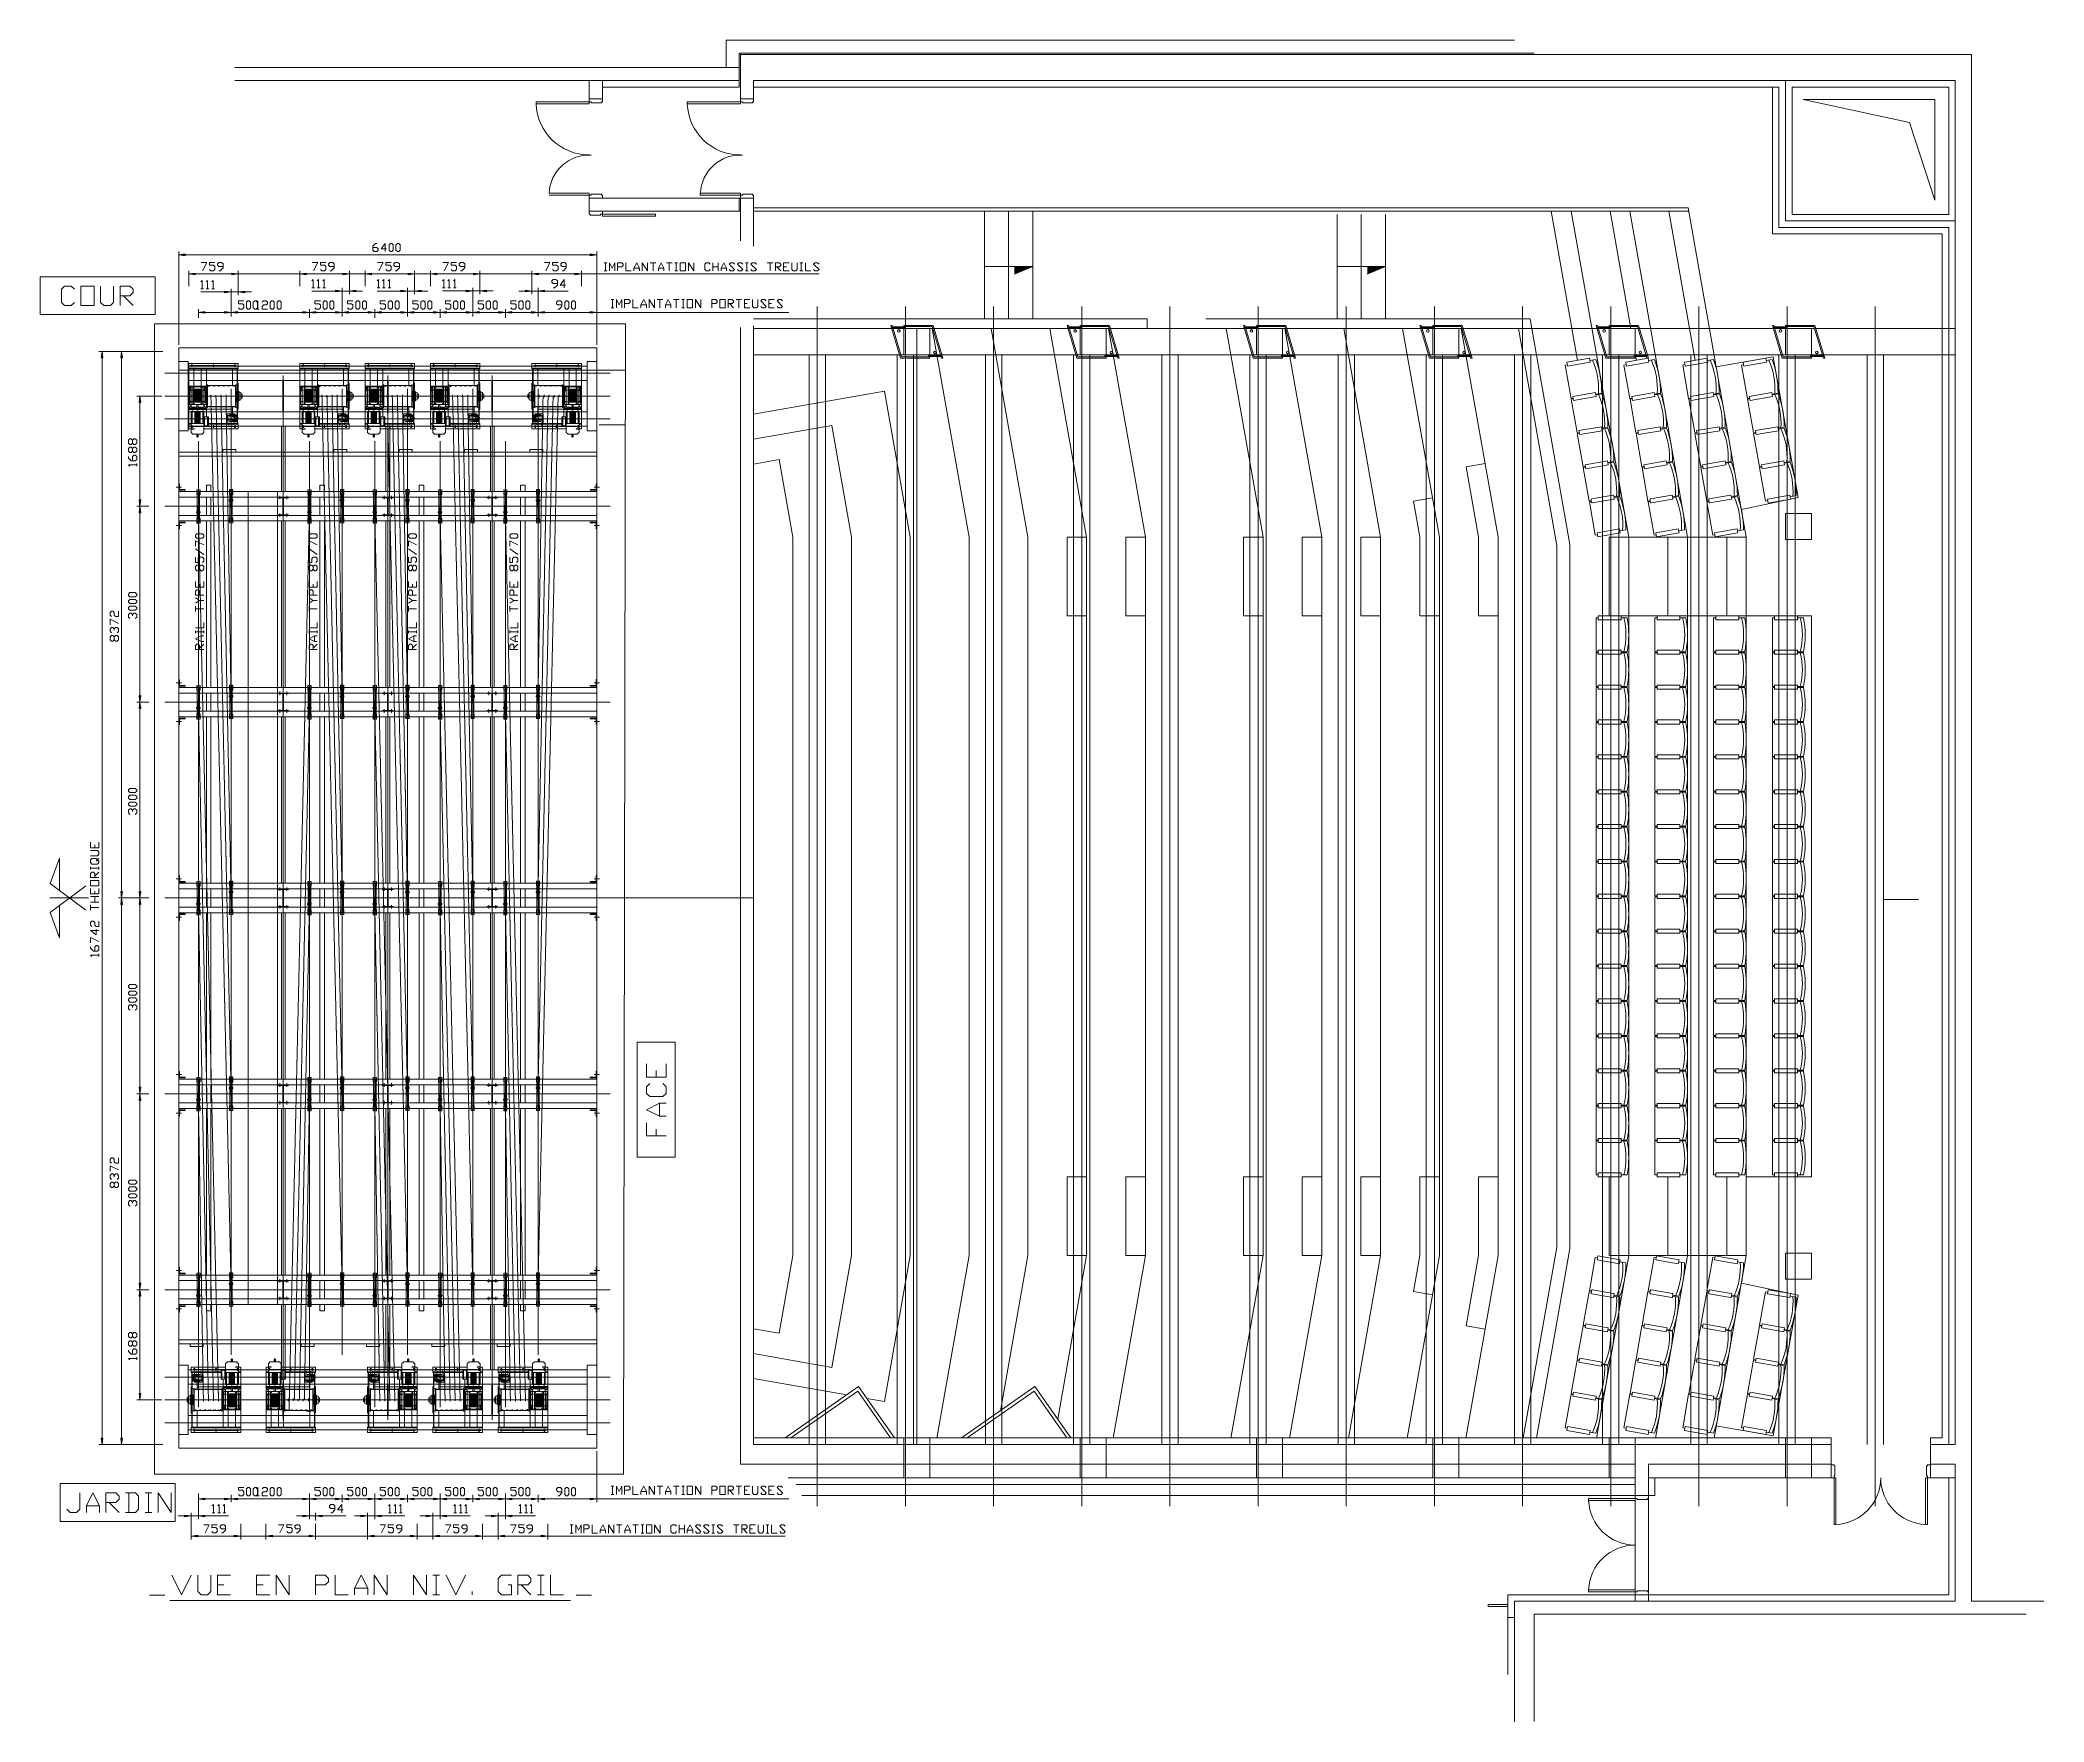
# Model space of a CAD drawing. Header units: millimetres. Extents: x 53635 to 142317, y 101101 to 147193.
# Drawn here: x 68692 to 99372, y 101101 to 126863 of the extents above; entities that cross this region are included whole.
import ezdxf

# ---------------------------------------------------------------- set-up
doc = ezdxf.new("R2010")
doc.units = ezdxf.units.MM
doc.header["$LTSCALE"] = 0.5
doc.header["$MEASUREMENT"] = 0
for name, pattern in [('$INVISIBLE', [400, -200, -200]), ('AXES', [50.8, 31.75, -6.35, 6.35, -6.35]), ('AXES2', [28.575, 19.05, -3.175, 3.175, -3.175]), ('CONTINU', [0])]:
    doc.linetypes.add(name, pattern=pattern)
doc.layers.get('0').update_dxf_attribs({"lineweight": 0})
for name, color, linetype, lineweight in [('-AXE', 1, 'AXES2', 0), ('-beton', 6, 'Continuous', 0), ('-fort', 7, 'Continuous', 0), ('ASHADE', 7, 'CONTINU', 0), ('AXE', 1, 'AXES2', 0), ('AXES', 1, 'AXES', 0), ('beton', 6, 'Continuous', 0), ('betonfin', 1, 'Continuous', 0), ('COT', 3, 'Continuous', 0), ('FIN', 1, 'Continuous', 0), ('FORT', 7, 'Continuous', 0)]:
    doc.layers.add(name, color=color, linetype=linetype, lineweight=lineweight)
doc.styles.add('_TCW_TXTSTY_1', font='TIMES.TTF')
doc.styles.get("Standard").update_dxf_attribs({"font": 'TXT.SHX'})
doc.dimstyles.get("Standard").update_dxf_attribs({"dimscale": 10, "dimtxt": 1.5, "dimasz": 2, "dimexe": 1, "dimexo": 1, "dimgap": 1, "dimtad": 1, "dimrnd": 0.5, "dimdsep": 46, "dimtxsty": '_TCW_TXTSTY_1', "dimcen": 0.09, "dimclrd": 3, "dimclre": 3, "dimclrt": 3, "dimadec": 0, "dimazin": 0, "dimtfac": 1, "dimtdec": 3, "dimtmove": 0, "dimatfit": 0, "dimfxl": 1, "dimfrac": 2, "dimtolj": 1, "dimtzin": 0, "dimarcsym": 0})

msp = doc.modelspace()

# ---------------------------------------------------------------- blocks, each defined once
blk = doc.blocks.new('*D94')
at = {"layer": 'COT', "linetype": 'Continuous'}
for points in [[(69641, 122093), (69628, 121993), (69654, 121993)], [(69641, 105350), (69654, 105450), (69628, 105450)]]:
    blk.add_hatch(color=3, dxfattribs=at).paths.add_polyline_path(points)
at = {"linetype": 'ByBlock', "flags": 128}
for points in [[(69591, 114576), (69591, 114492), (69466, 114492), (69466, 114576)], [(69466, 114367), (69570, 114367), (69591, 114388), (69591, 114430), (69570, 114451), (69466, 114451)], [(69591, 114263), (69591, 114284), (69549, 114326), (69487, 114326), (69466, 114305), (69466, 114263), (69487, 114242), (69570, 114242), (69591, 114263)], [(69591, 114159), (69591, 114201)], [(69591, 114034), (69466, 114034), (69466, 114097), (69487, 114117), (69508, 114117), (69529, 114097), (69529, 114034)], [(69591, 113909), (69591, 113992), (69466, 113992), (69466, 113909), (69591, 113909)], [(69591, 113867), (69591, 113784), (69466, 113784), (69466, 113867)], [(69591, 113659), (69466, 113659)], [(69591, 113576), (69466, 113576)], [(69487, 113284), (69466, 113305), (69466, 113347), (69487, 113367), (69508, 113367), (69529, 113347), (69529, 113305), (69549, 113284), (69591, 113284), (69591, 113367)], [(69591, 113222), (69466, 113222), (69549, 113159), (69549, 113242)], [(69466, 113034), (69466, 113117), (69591, 113055)], [(69529, 112909), (69529, 112972), (69549, 112992), (69570, 112992), (69591, 112972), (69591, 112930), (69570, 112909), (69508, 112909), (69466, 112951), (69466, 112972)], [(69591, 112826), (69591, 112867)]]:
    blk.add_lwpolyline(points, dxfattribs=at)
at = {"linetype": 'ByBlock'}
for points in [[(69529, 114492), (69529, 114534)], [(69466, 114159), (69466, 114201)], [(69591, 114180), (69466, 114180)], [(69549, 114284), (69591, 114326)], [(69529, 114055), (69591, 114117)], [(69529, 113784), (69529, 113826)], [(69591, 113742), (69466, 113742)], [(69466, 113534), (69466, 113617)], [(69529, 113659), (69529, 113742)], [(69591, 112847), (69466, 112847), (69487, 112826)]]:
    blk.add_lwpolyline(points, dxfattribs=at)
at = {"layer": 'COT', "color": 3, "linetype": 'Continuous'}
for p, q in [((70571, 122093), (69591, 122093)), ((70571, 105350), (69591, 105350))]:
    blk.add_line(p, q, dxfattribs=at)
at = {"layer": 'COT', "color": 3, "linetype": 'Continuous', "flags": 128}
for points in [[(69641, 122093), (69628, 121993), (69654, 121993)], [(69641, 105350), (69654, 105450), (69628, 105450)]]:
    blk.add_lwpolyline(points, close=True, dxfattribs=at)
for points in [[(69641, 121993), (69641, 121993), (69641, 121993), (69641, 105450)], [(69641, 105450), (69641, 105450), (69641, 105450), (69641, 105450)]]:
    blk.add_lwpolyline(points, dxfattribs=at)
blk = doc.blocks.new('*D95')
at = {"layer": 'COT', "linetype": 'Continuous'}
for points in [[(69941, 113722), (69928, 113622), (69954, 113622)], [(69941, 105350), (69954, 105450), (69928, 105450)]]:
    blk.add_hatch(color=3, dxfattribs=at).paths.add_polyline_path(points)
at = {"linetype": 'ByBlock', "flags": 128}
for points in [[(69787, 109661), (69766, 109682), (69766, 109723), (69787, 109744), (69808, 109744), (69828, 109723), (69828, 109682), (69849, 109661), (69891, 109661), (69891, 109744)], [(69766, 109536), (69766, 109619), (69891, 109557)], [(69787, 109411), (69766, 109432), (69766, 109473), (69787, 109494), (69808, 109494), (69828, 109473), (69828, 109453)], [(69891, 109307), (69891, 109348), (69870, 109369), (69849, 109369), (69828, 109348), (69828, 109307), (69808, 109286), (69787, 109286), (69766, 109307), (69766, 109348), (69787, 109369), (69808, 109369), (69828, 109348)]]:
    blk.add_lwpolyline(points, dxfattribs=at)
at = {"linetype": 'ByBlock'}
for points in [[(69828, 109473), (69849, 109494), (69870, 109494), (69891, 109473), (69891, 109432), (69870, 109411)], [(69828, 109307), (69849, 109286), (69870, 109286), (69891, 109307)]]:
    blk.add_lwpolyline(points, dxfattribs=at)
at = {"layer": 'COT', "color": 3, "linetype": 'Continuous'}
for p, q in [((70359, 113722), (69891, 113722)), ((70521, 105350), (69891, 105350))]:
    blk.add_line(p, q, dxfattribs=at)
at = {"layer": 'COT', "color": 3, "linetype": 'Continuous', "flags": 128}
for points in [[(69941, 113722), (69928, 113622), (69954, 113622)], [(69941, 105350), (69954, 105450), (69928, 105450)]]:
    blk.add_lwpolyline(points, close=True, dxfattribs=at)
for points in [[(69941, 113622), (69941, 113622), (69941, 113622), (69941, 109536)], [(69941, 105450), (69941, 105450), (69941, 105450), (69941, 109536)]]:
    blk.add_lwpolyline(points, dxfattribs=at)
blk = doc.blocks.new('*D96')
at = {"layer": 'COT', "linetype": 'Continuous'}
for points in [[(70221, 110722), (70208, 110622), (70234, 110622)], [(70221, 107722), (70234, 107822), (70208, 107822)]]:
    blk.add_hatch(color=3, dxfattribs=at).paths.add_polyline_path(points)
at = {"linetype": 'ByBlock', "flags": 128}
for points in [[(70171, 109357), (70171, 109378), (70150, 109399), (70067, 109399), (70046, 109378), (70046, 109357), (70067, 109336), (70150, 109336), (70171, 109357)], [(70171, 109253), (70171, 109274), (70150, 109295), (70067, 109295), (70046, 109274), (70046, 109253), (70067, 109232), (70150, 109232), (70171, 109253)], [(70171, 109149), (70171, 109170), (70150, 109190), (70067, 109190), (70046, 109170), (70046, 109149), (70067, 109128), (70150, 109128), (70171, 109149)], [(70067, 109003), (70046, 109024), (70046, 109065), (70067, 109086), (70088, 109086), (70108, 109065), (70108, 109045)]]:
    blk.add_lwpolyline(points, dxfattribs=at)
at = {"linetype": 'ByBlock'}
blk.add_lwpolyline([(70108, 109065), (70129, 109086), (70150, 109086), (70171, 109065), (70171, 109024), (70150, 109003)], dxfattribs=at)
at = {"layer": 'COT', "color": 3, "linetype": 'Continuous'}
for p, q in [((70359, 110722), (70171, 110722)), ((70359, 107722), (70171, 107722))]:
    blk.add_line(p, q, dxfattribs=at)
at = {"layer": 'COT', "color": 3, "linetype": 'Continuous', "flags": 128}
for points in [[(70221, 110722), (70208, 110622), (70234, 110622)], [(70221, 107722), (70234, 107822), (70208, 107822)]]:
    blk.add_lwpolyline(points, close=True, dxfattribs=at)
for points in [[(70221, 110622), (70221, 110622), (70221, 110622), (70221, 109222)], [(70221, 107822), (70221, 107822), (70221, 107822), (70221, 109222)]]:
    blk.add_lwpolyline(points, dxfattribs=at)
blk = doc.blocks.new('*D97')
at = {"layer": 'COT', "linetype": 'Continuous'}
for points in [[(70221, 107722), (70208, 107622), (70234, 107622)], [(70221, 106034), (70234, 106134), (70208, 106134)]]:
    blk.add_hatch(color=3, dxfattribs=at).paths.add_polyline_path(points)
at = {"linetype": 'ByBlock', "flags": 128}
for points in [[(70171, 107003), (70171, 107045), (70150, 107065), (70129, 107065), (70108, 107045), (70108, 107003), (70088, 106982), (70067, 106982), (70046, 107003), (70046, 107045), (70067, 107065), (70088, 107065), (70108, 107045)], [(70171, 106878), (70171, 106920), (70150, 106940), (70129, 106940), (70108, 106920), (70108, 106878), (70088, 106857), (70067, 106857), (70046, 106878), (70046, 106920), (70067, 106940), (70088, 106940), (70108, 106920)], [(70108, 106732), (70108, 106795), (70129, 106815), (70150, 106815), (70171, 106795), (70171, 106753), (70150, 106732), (70088, 106732), (70046, 106774), (70046, 106795)], [(70171, 106649), (70171, 106690)]]:
    blk.add_lwpolyline(points, dxfattribs=at)
at = {"linetype": 'ByBlock'}
for points in [[(70108, 107003), (70129, 106982), (70150, 106982), (70171, 107003)], [(70108, 106878), (70129, 106857), (70150, 106857), (70171, 106878)], [(70171, 106670), (70046, 106670), (70067, 106649)]]:
    blk.add_lwpolyline(points, dxfattribs=at)
at = {"layer": 'COT', "color": 3, "linetype": 'Continuous'}
for p, q in [((70359, 107722), (70171, 107722)), ((70554, 106034), (70171, 106034))]:
    blk.add_line(p, q, dxfattribs=at)
at = {"layer": 'COT', "color": 3, "linetype": 'Continuous', "flags": 128}
for points in [[(70221, 107722), (70208, 107622), (70234, 107622)], [(70221, 106034), (70234, 106134), (70208, 106134)]]:
    blk.add_lwpolyline(points, close=True, dxfattribs=at)
for points in [[(70221, 107622), (70221, 107622), (70221, 107622), (70221, 106878)], [(70221, 106134), (70221, 106134), (70221, 106134), (70221, 106878)]]:
    blk.add_lwpolyline(points, dxfattribs=at)
blk = doc.blocks.new('*D98')
at = {"layer": 'COT', "linetype": 'Continuous'}
for points in [[(70221, 113722), (70208, 113622), (70234, 113622)], [(70221, 110722), (70234, 110822), (70208, 110822)]]:
    blk.add_hatch(color=3, dxfattribs=at).paths.add_polyline_path(points)
at = {"linetype": 'ByBlock', "flags": 128}
for points in [[(70171, 112357), (70171, 112378), (70150, 112399), (70067, 112399), (70046, 112378), (70046, 112357), (70067, 112336), (70150, 112336), (70171, 112357)], [(70171, 112253), (70171, 112274), (70150, 112295), (70067, 112295), (70046, 112274), (70046, 112253), (70067, 112232), (70150, 112232), (70171, 112253)], [(70171, 112149), (70171, 112170), (70150, 112190), (70067, 112190), (70046, 112170), (70046, 112149), (70067, 112128), (70150, 112128), (70171, 112149)], [(70067, 112003), (70046, 112024), (70046, 112065), (70067, 112086), (70088, 112086), (70108, 112065), (70108, 112045)]]:
    blk.add_lwpolyline(points, dxfattribs=at)
at = {"linetype": 'ByBlock'}
blk.add_lwpolyline([(70108, 112065), (70129, 112086), (70150, 112086), (70171, 112065), (70171, 112024), (70150, 112003)], dxfattribs=at)
at = {"layer": 'COT', "color": 3, "linetype": 'Continuous'}
for p, q in [((70359, 113722), (70171, 113722)), ((70359, 110722), (70171, 110722))]:
    blk.add_line(p, q, dxfattribs=at)
at = {"layer": 'COT', "color": 3, "linetype": 'Continuous', "flags": 128}
for points in [[(70221, 113722), (70208, 113622), (70234, 113622)], [(70221, 110722), (70234, 110822), (70208, 110822)]]:
    blk.add_lwpolyline(points, close=True, dxfattribs=at)
for points in [[(70221, 113622), (70221, 113622), (70221, 113622), (70221, 112222)], [(70221, 110822), (70221, 110822), (70221, 110822), (70221, 112222)]]:
    blk.add_lwpolyline(points, dxfattribs=at)
blk = doc.blocks.new('*D99')
at = {"layer": 'COT', "linetype": 'Continuous'}
for points in [[(70221, 116722), (70208, 116622), (70234, 116622)], [(70221, 113722), (70234, 113822), (70208, 113822)]]:
    blk.add_hatch(color=3, dxfattribs=at).paths.add_polyline_path(points)
at = {"linetype": 'ByBlock', "flags": 128}
for points in [[(70171, 115357), (70171, 115378), (70150, 115399), (70067, 115399), (70046, 115378), (70046, 115357), (70067, 115336), (70150, 115336), (70171, 115357)], [(70171, 115253), (70171, 115274), (70150, 115295), (70067, 115295), (70046, 115274), (70046, 115253), (70067, 115232), (70150, 115232), (70171, 115253)], [(70171, 115149), (70171, 115170), (70150, 115190), (70067, 115190), (70046, 115170), (70046, 115149), (70067, 115128), (70150, 115128), (70171, 115149)], [(70067, 115003), (70046, 115024), (70046, 115065), (70067, 115086), (70088, 115086), (70108, 115065), (70108, 115045)]]:
    blk.add_lwpolyline(points, dxfattribs=at)
at = {"linetype": 'ByBlock'}
blk.add_lwpolyline([(70108, 115065), (70129, 115086), (70150, 115086), (70171, 115065), (70171, 115024), (70150, 115003)], dxfattribs=at)
at = {"layer": 'COT', "color": 3, "linetype": 'Continuous'}
for p, q in [((70359, 116722), (70171, 116722)), ((70359, 113722), (70171, 113722))]:
    blk.add_line(p, q, dxfattribs=at)
at = {"layer": 'COT', "color": 3, "linetype": 'Continuous', "flags": 128}
for points in [[(70221, 116722), (70208, 116622), (70234, 116622)], [(70221, 113722), (70234, 113822), (70208, 113822)]]:
    blk.add_lwpolyline(points, close=True, dxfattribs=at)
for points in [[(70221, 116622), (70221, 116622), (70221, 116622), (70221, 115222)], [(70221, 113822), (70221, 113822), (70221, 113822), (70221, 115222)]]:
    blk.add_lwpolyline(points, dxfattribs=at)
blk = doc.blocks.new('*D100')
at = {"layer": 'COT', "linetype": 'Continuous'}
for points in [[(69941, 122093), (69928, 121993), (69954, 121993)], [(69941, 113722), (69954, 113822), (69928, 113822)]]:
    blk.add_hatch(color=3, dxfattribs=at).paths.add_polyline_path(points)
at = {"linetype": 'ByBlock', "flags": 128}
for points in [[(69787, 118032), (69766, 118053), (69766, 118095), (69787, 118116), (69808, 118116), (69828, 118095), (69828, 118053), (69849, 118032), (69891, 118032), (69891, 118116)], [(69766, 117907), (69766, 117991), (69891, 117928)], [(69787, 117782), (69766, 117803), (69766, 117845), (69787, 117866), (69808, 117866), (69828, 117845), (69828, 117824)], [(69891, 117678), (69891, 117720), (69870, 117741), (69849, 117741), (69828, 117720), (69828, 117678), (69808, 117657), (69787, 117657), (69766, 117678), (69766, 117720), (69787, 117741), (69808, 117741), (69828, 117720)]]:
    blk.add_lwpolyline(points, dxfattribs=at)
at = {"linetype": 'ByBlock'}
for points in [[(69828, 117845), (69849, 117866), (69870, 117866), (69891, 117845), (69891, 117803), (69870, 117782)], [(69828, 117678), (69849, 117657), (69870, 117657), (69891, 117678)]]:
    blk.add_lwpolyline(points, dxfattribs=at)
at = {"layer": 'COT', "color": 3, "linetype": 'Continuous'}
for p, q in [((70521, 122093), (69891, 122093)), ((70309, 113722), (69891, 113722))]:
    blk.add_line(p, q, dxfattribs=at)
at = {"layer": 'COT', "color": 3, "linetype": 'Continuous', "flags": 128}
for points in [[(69941, 122093), (69928, 121993), (69954, 121993)], [(69941, 113722), (69954, 113822), (69928, 113822)]]:
    blk.add_lwpolyline(points, close=True, dxfattribs=at)
for points in [[(69941, 121993), (69941, 121993), (69941, 121993), (69941, 117907)], [(69941, 113822), (69941, 113822), (69941, 113822), (69941, 117907)]]:
    blk.add_lwpolyline(points, dxfattribs=at)
blk = doc.blocks.new('*D101')
at = {"layer": 'COT', "linetype": 'Continuous'}
for points in [[(70221, 119722), (70208, 119622), (70234, 119622)], [(70221, 116722), (70234, 116822), (70208, 116822)]]:
    blk.add_hatch(color=3, dxfattribs=at).paths.add_polyline_path(points)
at = {"linetype": 'ByBlock', "flags": 128}
for points in [[(70171, 118357), (70171, 118378), (70150, 118399), (70067, 118399), (70046, 118378), (70046, 118357), (70067, 118336), (70150, 118336), (70171, 118357)], [(70171, 118253), (70171, 118274), (70150, 118295), (70067, 118295), (70046, 118274), (70046, 118253), (70067, 118232), (70150, 118232), (70171, 118253)], [(70171, 118149), (70171, 118170), (70150, 118190), (70067, 118190), (70046, 118170), (70046, 118149), (70067, 118128), (70150, 118128), (70171, 118149)], [(70067, 118003), (70046, 118024), (70046, 118065), (70067, 118086), (70088, 118086), (70108, 118065), (70108, 118045)]]:
    blk.add_lwpolyline(points, dxfattribs=at)
at = {"linetype": 'ByBlock'}
blk.add_lwpolyline([(70108, 118065), (70129, 118086), (70150, 118086), (70171, 118065), (70171, 118024), (70150, 118003)], dxfattribs=at)
at = {"layer": 'COT', "color": 3, "linetype": 'Continuous'}
for p, q in [((70359, 119722), (70171, 119722)), ((70359, 116722), (70171, 116722))]:
    blk.add_line(p, q, dxfattribs=at)
at = {"layer": 'COT', "color": 3, "linetype": 'Continuous', "flags": 128}
for points in [[(70221, 119722), (70208, 119622), (70234, 119622)], [(70221, 116722), (70234, 116822), (70208, 116822)]]:
    blk.add_lwpolyline(points, close=True, dxfattribs=at)
for points in [[(70221, 119622), (70221, 119622), (70221, 119622), (70221, 118222)], [(70221, 116822), (70221, 116822), (70221, 116822), (70221, 118222)]]:
    blk.add_lwpolyline(points, dxfattribs=at)
blk = doc.blocks.new('*D102')
at = {"layer": 'COT', "linetype": 'Continuous'}
for points in [[(70221, 121409), (70208, 121309), (70234, 121309)], [(70221, 119722), (70234, 119822), (70208, 119822)]]:
    blk.add_hatch(color=3, dxfattribs=at).paths.add_polyline_path(points)
at = {"linetype": 'ByBlock', "flags": 128}
for points in [[(70171, 120690), (70171, 120732), (70150, 120753), (70129, 120753), (70108, 120732), (70108, 120690), (70088, 120670), (70067, 120670), (70046, 120690), (70046, 120732), (70067, 120753), (70088, 120753), (70108, 120732)], [(70171, 120565), (70171, 120607), (70150, 120628), (70129, 120628), (70108, 120607), (70108, 120565), (70088, 120545), (70067, 120545), (70046, 120565), (70046, 120607), (70067, 120628), (70088, 120628), (70108, 120607)], [(70108, 120420), (70108, 120482), (70129, 120503), (70150, 120503), (70171, 120482), (70171, 120440), (70150, 120420), (70088, 120420), (70046, 120461), (70046, 120482)], [(70171, 120336), (70171, 120378)]]:
    blk.add_lwpolyline(points, dxfattribs=at)
at = {"linetype": 'ByBlock'}
for points in [[(70108, 120690), (70129, 120670), (70150, 120670), (70171, 120690)], [(70171, 120357), (70046, 120357), (70067, 120336)], [(70108, 120565), (70129, 120545), (70150, 120545), (70171, 120565)]]:
    blk.add_lwpolyline(points, dxfattribs=at)
at = {"layer": 'COT', "color": 3, "linetype": 'Continuous'}
for p, q in [((70554, 121409), (70171, 121409)), ((70359, 119722), (70171, 119722))]:
    blk.add_line(p, q, dxfattribs=at)
at = {"layer": 'COT', "color": 3, "linetype": 'Continuous', "flags": 128}
for points in [[(70221, 121409), (70208, 121309), (70234, 121309)], [(70221, 119722), (70234, 119822), (70208, 119822)]]:
    blk.add_lwpolyline(points, close=True, dxfattribs=at)
for points in [[(70221, 121309), (70221, 121309), (70221, 121309), (70221, 120565)], [(70221, 119822), (70221, 119822), (70221, 119822), (70221, 120565)]]:
    blk.add_lwpolyline(points, dxfattribs=at)
blk = doc.blocks.new('*D103')
at = {"layer": 'COT', "linetype": 'Continuous', "ltscale": 2}
for points in [[(76222, 123019), (76122, 123032), (76122, 123006)], [(76316, 123019), (76416, 123006), (76416, 123032)]]:
    blk.add_hatch(color=3, dxfattribs=at).paths.add_polyline_path(points)
at = {"linetype": 'ByBlock', "flags": 128}
for points in [[(76549, 123069), (76570, 123069), (76612, 123111), (76612, 123174), (76591, 123194), (76549, 123194), (76528, 123174), (76528, 123153), (76549, 123132), (76612, 123132)], [(76716, 123069), (76716, 123194), (76653, 123111), (76737, 123111)]]:
    blk.add_lwpolyline(points, dxfattribs=at)
at = {"layer": 'COT', "color": 3, "linetype": 'Continuous', "ltscale": 2}
for p, q in [((76222, 123280), (76222, 122969)), ((76316, 122677), (76316, 123069))]:
    blk.add_line(p, q, dxfattribs=at)
at = {"layer": 'COT', "color": 3, "linetype": 'Continuous', "ltscale": 2, "flags": 128}
for points in [[(76222, 123019), (76122, 123032), (76122, 123006)], [(76316, 123019), (76416, 123006), (76416, 123032)]]:
    blk.add_lwpolyline(points, close=True, dxfattribs=at)
for points in [[(76022, 123019), (76122, 123019)], [(76778, 123019), (76528, 123019), (76416, 123019)]]:
    blk.add_lwpolyline(points, dxfattribs=at)
at = {"layer": 'COT', "color": 3, "linetype": 'Continuous', "ltscale": 2}
blk.add_lwpolyline([(76222, 123019), (76316, 123019)], dxfattribs=at)
blk = doc.blocks.new('*D104')
at = {"layer": 'COT', "linetype": 'Continuous', "ltscale": 2}
for points in [[(75316, 123020), (75216, 123033), (75216, 123007)], [(75427, 123020), (75527, 123007), (75527, 123033)]]:
    blk.add_hatch(color=3, dxfattribs=at).paths.add_polyline_path(points)
at = {"linetype": 'ByBlock'}
for points in [[(74874, 123070), (74874, 123195), (74853, 123174)], [(74957, 123070), (74957, 123195), (74937, 123174)], [(75041, 123070), (75041, 123195), (75020, 123174)]]:
    blk.add_lwpolyline(points, dxfattribs=at)
at = {"linetype": 'ByBlock', "flags": 128}
for points in [[(74853, 123070), (74895, 123070)], [(74937, 123070), (74978, 123070)], [(75020, 123070), (75062, 123070)]]:
    blk.add_lwpolyline(points, dxfattribs=at)
at = {"layer": 'COT', "color": 3, "linetype": 'Continuous', "ltscale": 2}
for p, q in [((75316, 122677), (75316, 123070)), ((75427, 123280), (75427, 122970))]:
    blk.add_line(p, q, dxfattribs=at)
at = {"layer": 'COT', "color": 3, "linetype": 'Continuous', "ltscale": 2, "flags": 128}
for points in [[(75316, 123020), (75216, 123033), (75216, 123007)], [(75427, 123020), (75527, 123007), (75527, 123033)]]:
    blk.add_lwpolyline(points, close=True, dxfattribs=at)
for points in [[(74853, 123020), (75103, 123020), (75216, 123020)], [(75627, 123020), (75527, 123020)]]:
    blk.add_lwpolyline(points, dxfattribs=at)
at = {"layer": 'COT', "color": 3, "linetype": 'Continuous', "ltscale": 2}
blk.add_lwpolyline([(75427, 123020), (75316, 123020)], dxfattribs=at)
blk = doc.blocks.new('*D105')
at = {"layer": 'COT', "linetype": 'Continuous', "ltscale": 2}
for points in [[(74316, 123019), (74216, 123032), (74216, 123006)], [(74427, 123019), (74527, 123006), (74527, 123032)]]:
    blk.add_hatch(color=3, dxfattribs=at).paths.add_polyline_path(points)
at = {"linetype": 'ByBlock'}
for points in [[(73874, 123069), (73874, 123194), (73853, 123173)], [(73957, 123069), (73957, 123194), (73937, 123173)], [(74041, 123069), (74041, 123194), (74020, 123173)]]:
    blk.add_lwpolyline(points, dxfattribs=at)
at = {"linetype": 'ByBlock', "flags": 128}
for points in [[(73853, 123069), (73895, 123069)], [(73937, 123069), (73978, 123069)], [(74020, 123069), (74062, 123069)]]:
    blk.add_lwpolyline(points, dxfattribs=at)
at = {"layer": 'COT', "color": 3, "linetype": 'Continuous', "ltscale": 2}
for p, q in [((74316, 122677), (74316, 123069)), ((74427, 123280), (74427, 122969))]:
    blk.add_line(p, q, dxfattribs=at)
at = {"layer": 'COT', "color": 3, "linetype": 'Continuous', "ltscale": 2, "flags": 128}
for points in [[(74316, 123019), (74216, 123032), (74216, 123006)], [(74427, 123019), (74527, 123006), (74527, 123032)]]:
    blk.add_lwpolyline(points, close=True, dxfattribs=at)
for points in [[(73853, 123019), (74103, 123019), (74216, 123019)], [(74627, 123019), (74527, 123019)]]:
    blk.add_lwpolyline(points, dxfattribs=at)
at = {"layer": 'COT', "color": 3, "linetype": 'Continuous', "ltscale": 2}
blk.add_lwpolyline([(74427, 123019), (74316, 123019)], dxfattribs=at)
blk = doc.blocks.new('*D106')
at = {"layer": 'COT', "linetype": 'Continuous', "ltscale": 2}
for points in [[(73316, 123019), (73216, 123032), (73216, 123006)], [(73427, 123019), (73527, 123006), (73527, 123032)]]:
    blk.add_hatch(color=3, dxfattribs=at).paths.add_polyline_path(points)
at = {"linetype": 'ByBlock'}
for points in [[(72874, 123069), (72874, 123194), (72853, 123174)], [(72957, 123069), (72957, 123194), (72937, 123174)], [(73041, 123069), (73041, 123194), (73020, 123174)]]:
    blk.add_lwpolyline(points, dxfattribs=at)
at = {"linetype": 'ByBlock', "flags": 128}
for points in [[(72853, 123069), (72895, 123069)], [(72937, 123069), (72978, 123069)], [(73020, 123069), (73062, 123069)]]:
    blk.add_lwpolyline(points, dxfattribs=at)
at = {"layer": 'COT', "color": 3, "linetype": 'Continuous', "ltscale": 2}
for p, q in [((73316, 122677), (73316, 123069)), ((73427, 123280), (73427, 122969))]:
    blk.add_line(p, q, dxfattribs=at)
at = {"layer": 'COT', "color": 3, "linetype": 'Continuous', "ltscale": 2, "flags": 128}
for points in [[(73316, 123019), (73216, 123032), (73216, 123006)], [(73427, 123019), (73527, 123006), (73527, 123032)]]:
    blk.add_lwpolyline(points, close=True, dxfattribs=at)
for points in [[(72853, 123019), (73103, 123019), (73216, 123019)], [(73627, 123019), (73527, 123019)]]:
    blk.add_lwpolyline(points, dxfattribs=at)
at = {"layer": 'COT', "color": 3, "linetype": 'Continuous', "ltscale": 2}
blk.add_lwpolyline([(73427, 123019), (73316, 123019)], dxfattribs=at)
blk = doc.blocks.new('*D107')
at = {"layer": 'COT', "linetype": 'Continuous', "ltscale": 2}
for points in [[(71616, 123004), (71516, 123017), (71516, 122991)], [(71727, 123004), (71827, 122991), (71827, 123017)]]:
    blk.add_hatch(color=3, dxfattribs=at).paths.add_polyline_path(points)
at = {"linetype": 'ByBlock'}
for points in [[(71174, 123054), (71174, 123179), (71153, 123158)], [(71257, 123054), (71257, 123179), (71237, 123158)], [(71341, 123054), (71341, 123179), (71320, 123158)]]:
    blk.add_lwpolyline(points, dxfattribs=at)
at = {"linetype": 'ByBlock', "flags": 128}
for points in [[(71153, 123054), (71195, 123054)], [(71237, 123054), (71278, 123054)], [(71320, 123054), (71362, 123054)]]:
    blk.add_lwpolyline(points, dxfattribs=at)
at = {"layer": 'COT', "color": 3, "linetype": 'Continuous', "ltscale": 2}
for p, q in [((71616, 122677), (71616, 123054)), ((71727, 123280), (71727, 122954))]:
    blk.add_line(p, q, dxfattribs=at)
at = {"layer": 'COT', "color": 3, "linetype": 'Continuous', "ltscale": 2, "flags": 128}
for points in [[(71153, 123004), (71403, 123004), (71516, 123004)], [(71927, 123004), (71827, 123004)]]:
    blk.add_lwpolyline(points, dxfattribs=at)
for points in [[(71616, 123004), (71516, 123017), (71516, 122991)], [(71727, 123004), (71827, 122991), (71827, 123017)]]:
    blk.add_lwpolyline(points, close=True, dxfattribs=at)
at = {"layer": 'COT', "color": 3, "linetype": 'Continuous', "ltscale": 2}
blk.add_lwpolyline([(71727, 123004), (71616, 123004)], dxfattribs=at)
blk = doc.blocks.new('*D108')
at = {"layer": 'COT', "linetype": 'Continuous', "ltscale": 2}
for points in [[(71116, 122692), (71216, 122679), (71216, 122705)], [(71616, 122692), (71516, 122705), (71516, 122679)]]:
    blk.add_hatch(color=3, dxfattribs=at).paths.add_polyline_path(points)
at = {"linetype": 'ByBlock', "flags": 128}
for points in [[(71728, 122763), (71749, 122742), (71791, 122742), (71812, 122763), (71812, 122805), (71791, 122825), (71728, 122825), (71728, 122867), (71812, 122867)], [(71874, 122742), (71895, 122742), (71916, 122763), (71916, 122846), (71895, 122867), (71874, 122867), (71853, 122846), (71853, 122763), (71874, 122742)], [(71978, 122742), (71999, 122742), (72020, 122763), (72020, 122846), (71999, 122867), (71978, 122867), (71957, 122846), (71957, 122763), (71978, 122742)]]:
    blk.add_lwpolyline(points, dxfattribs=at)
at = {"layer": 'COT', "color": 3, "linetype": 'Continuous', "ltscale": 2}
for p, q in [((71116, 122607), (71116, 122742)), ((71616, 122627), (71616, 122742))]:
    blk.add_line(p, q, dxfattribs=at)
at = {"layer": 'COT', "color": 3, "linetype": 'Continuous', "ltscale": 2, "flags": 128}
for points in [[(71116, 122692), (71216, 122679), (71216, 122705)], [(71616, 122692), (71516, 122705), (71516, 122679)]]:
    blk.add_lwpolyline(points, close=True, dxfattribs=at)
for points in [[(71216, 122692), (71516, 122692), (71516, 122692), (71566, 122692)], [(72062, 122692), (71728, 122692), (71616, 122692), (71566, 122692)]]:
    blk.add_lwpolyline(points, dxfattribs=at)
blk = doc.blocks.new('*D109')
at = {"layer": 'COT', "linetype": 'Continuous', "ltscale": 2}
for points in [[(71616, 122692), (71716, 122679), (71716, 122705)], [(72816, 122692), (72716, 122705), (72716, 122679)]]:
    blk.add_hatch(color=3, dxfattribs=at).paths.add_polyline_path(points)
at = {"linetype": 'ByBlock'}
blk.add_lwpolyline([(72028, 122742), (72028, 122867), (72008, 122846)], dxfattribs=at)
at = {"linetype": 'ByBlock', "flags": 128}
for points in [[(72008, 122742), (72049, 122742)], [(72091, 122846), (72112, 122867), (72153, 122867), (72174, 122846), (72174, 122825), (72153, 122805), (72112, 122805), (72091, 122784), (72091, 122742), (72174, 122742)], [(72237, 122742), (72258, 122742), (72278, 122763), (72278, 122846), (72258, 122867), (72237, 122867), (72216, 122846), (72216, 122763), (72237, 122742)], [(72341, 122742), (72362, 122742), (72383, 122763), (72383, 122846), (72362, 122867), (72341, 122867), (72320, 122846), (72320, 122763), (72341, 122742)]]:
    blk.add_lwpolyline(points, dxfattribs=at)
at = {"layer": 'COT', "color": 3, "linetype": 'Continuous', "ltscale": 2}
for p, q in [((71616, 122627), (71616, 122742)), ((72816, 122607), (72816, 122742))]:
    blk.add_line(p, q, dxfattribs=at)
at = {"layer": 'COT', "color": 3, "linetype": 'Continuous', "ltscale": 2, "flags": 128}
for points in [[(71616, 122692), (71716, 122679), (71716, 122705)], [(72816, 122692), (72716, 122705), (72716, 122679)]]:
    blk.add_lwpolyline(points, close=True, dxfattribs=at)
for points in [[(71716, 122692), (71716, 122692), (71716, 122692), (72216, 122692)], [(72716, 122692), (72716, 122692), (72716, 122692), (72216, 122692)]]:
    blk.add_lwpolyline(points, dxfattribs=at)
blk = doc.blocks.new('*D110')
at = {"layer": 'COT', "linetype": 'Continuous', "ltscale": 2}
for points in [[(72816, 122692), (72916, 122679), (72916, 122705)], [(73316, 122692), (73216, 122705), (73216, 122679)]]:
    blk.add_hatch(color=3, dxfattribs=at).paths.add_polyline_path(points)
at = {"linetype": 'ByBlock', "flags": 128}
for points in [[(72899, 122763), (72920, 122742), (72962, 122742), (72983, 122763), (72983, 122805), (72962, 122825), (72899, 122825), (72899, 122867), (72983, 122867)], [(73045, 122742), (73066, 122742), (73087, 122763), (73087, 122846), (73066, 122867), (73045, 122867), (73024, 122846), (73024, 122763), (73045, 122742)], [(73149, 122742), (73170, 122742), (73191, 122763), (73191, 122846), (73170, 122867), (73149, 122867), (73128, 122846), (73128, 122763), (73149, 122742)]]:
    blk.add_lwpolyline(points, dxfattribs=at)
at = {"layer": 'COT', "color": 3, "linetype": 'Continuous', "ltscale": 2}
for p, q in [((72816, 122607), (72816, 122742)), ((73316, 122627), (73316, 122742))]:
    blk.add_line(p, q, dxfattribs=at)
at = {"layer": 'COT', "color": 3, "linetype": 'Continuous', "ltscale": 2, "flags": 128}
for points in [[(72816, 122692), (72916, 122679), (72916, 122705)], [(73316, 122692), (73216, 122705), (73216, 122679)]]:
    blk.add_lwpolyline(points, close=True, dxfattribs=at)
for points in [[(72916, 122692), (72916, 122692), (72916, 122692), (73066, 122692)], [(73216, 122692), (73216, 122692), (73216, 122692), (73066, 122692)]]:
    blk.add_lwpolyline(points, dxfattribs=at)
blk = doc.blocks.new('*D111')
at = {"layer": 'COT', "linetype": 'Continuous', "ltscale": 2}
for points in [[(73316, 122692), (73416, 122679), (73416, 122705)], [(73816, 122692), (73716, 122705), (73716, 122679)]]:
    blk.add_hatch(color=3, dxfattribs=at).paths.add_polyline_path(points)
at = {"linetype": 'ByBlock', "flags": 128}
for points in [[(73399, 122763), (73420, 122742), (73462, 122742), (73483, 122763), (73483, 122805), (73462, 122825), (73399, 122825), (73399, 122867), (73483, 122867)], [(73545, 122742), (73566, 122742), (73587, 122763), (73587, 122846), (73566, 122867), (73545, 122867), (73524, 122846), (73524, 122763), (73545, 122742)], [(73649, 122742), (73670, 122742), (73691, 122763), (73691, 122846), (73670, 122867), (73649, 122867), (73628, 122846), (73628, 122763), (73649, 122742)]]:
    blk.add_lwpolyline(points, dxfattribs=at)
at = {"layer": 'COT', "color": 3, "linetype": 'Continuous', "ltscale": 2}
for p, q in [((73316, 122627), (73316, 122742)), ((73816, 122607), (73816, 122742))]:
    blk.add_line(p, q, dxfattribs=at)
at = {"layer": 'COT', "color": 3, "linetype": 'Continuous', "ltscale": 2, "flags": 128}
for points in [[(73316, 122692), (73416, 122679), (73416, 122705)], [(73816, 122692), (73716, 122705), (73716, 122679)]]:
    blk.add_lwpolyline(points, close=True, dxfattribs=at)
for points in [[(73416, 122692), (73416, 122692), (73416, 122692), (73566, 122692)], [(73716, 122692), (73716, 122692), (73716, 122692), (73566, 122692)]]:
    blk.add_lwpolyline(points, dxfattribs=at)
blk = doc.blocks.new('*D112')
at = {"layer": 'COT', "linetype": 'Continuous', "ltscale": 2}
for points in [[(73816, 122692), (73916, 122679), (73916, 122705)], [(74316, 122692), (74216, 122705), (74216, 122679)]]:
    blk.add_hatch(color=3, dxfattribs=at).paths.add_polyline_path(points)
at = {"linetype": 'ByBlock', "flags": 128}
for points in [[(73899, 122763), (73920, 122742), (73962, 122742), (73983, 122763), (73983, 122805), (73962, 122825), (73899, 122825), (73899, 122867), (73983, 122867)], [(74045, 122742), (74066, 122742), (74087, 122763), (74087, 122846), (74066, 122867), (74045, 122867), (74024, 122846), (74024, 122763), (74045, 122742)], [(74149, 122742), (74170, 122742), (74191, 122763), (74191, 122846), (74170, 122867), (74149, 122867), (74128, 122846), (74128, 122763), (74149, 122742)]]:
    blk.add_lwpolyline(points, dxfattribs=at)
at = {"layer": 'COT', "color": 3, "linetype": 'Continuous', "ltscale": 2}
for p, q in [((73816, 122607), (73816, 122742)), ((74316, 122627), (74316, 122742))]:
    blk.add_line(p, q, dxfattribs=at)
at = {"layer": 'COT', "color": 3, "linetype": 'Continuous', "ltscale": 2, "flags": 128}
for points in [[(73816, 122692), (73916, 122679), (73916, 122705)], [(74316, 122692), (74216, 122705), (74216, 122679)]]:
    blk.add_lwpolyline(points, close=True, dxfattribs=at)
for points in [[(73916, 122692), (73916, 122692), (73916, 122692), (74066, 122692)], [(74216, 122692), (74216, 122692), (74216, 122692), (74066, 122692)]]:
    blk.add_lwpolyline(points, dxfattribs=at)
blk = doc.blocks.new('*D113')
at = {"layer": 'COT', "linetype": 'Continuous', "ltscale": 2}
for points in [[(74316, 122692), (74416, 122679), (74416, 122705)], [(74816, 122692), (74716, 122705), (74716, 122679)]]:
    blk.add_hatch(color=3, dxfattribs=at).paths.add_polyline_path(points)
at = {"linetype": 'ByBlock', "flags": 128}
for points in [[(74399, 122763), (74420, 122742), (74462, 122742), (74483, 122763), (74483, 122805), (74462, 122825), (74399, 122825), (74399, 122867), (74483, 122867)], [(74545, 122742), (74566, 122742), (74587, 122763), (74587, 122846), (74566, 122867), (74545, 122867), (74524, 122846), (74524, 122763), (74545, 122742)], [(74649, 122742), (74670, 122742), (74691, 122763), (74691, 122846), (74670, 122867), (74649, 122867), (74628, 122846), (74628, 122763), (74649, 122742)]]:
    blk.add_lwpolyline(points, dxfattribs=at)
at = {"layer": 'COT', "color": 3, "linetype": 'Continuous', "ltscale": 2}
for p, q in [((74316, 122627), (74316, 122742)), ((74816, 122607), (74816, 122742))]:
    blk.add_line(p, q, dxfattribs=at)
at = {"layer": 'COT', "color": 3, "linetype": 'Continuous', "ltscale": 2, "flags": 128}
for points in [[(74316, 122692), (74416, 122679), (74416, 122705)], [(74816, 122692), (74716, 122705), (74716, 122679)]]:
    blk.add_lwpolyline(points, close=True, dxfattribs=at)
for points in [[(74416, 122692), (74416, 122692), (74416, 122692), (74566, 122692)], [(74716, 122692), (74716, 122692), (74716, 122692), (74566, 122692)]]:
    blk.add_lwpolyline(points, dxfattribs=at)
blk = doc.blocks.new('*D114')
at = {"layer": 'COT', "linetype": 'Continuous', "ltscale": 2}
for points in [[(74816, 122692), (74916, 122679), (74916, 122705)], [(75316, 122692), (75216, 122705), (75216, 122679)]]:
    blk.add_hatch(color=3, dxfattribs=at).paths.add_polyline_path(points)
at = {"linetype": 'ByBlock', "flags": 128}
for points in [[(74899, 122763), (74920, 122742), (74962, 122742), (74983, 122763), (74983, 122805), (74962, 122825), (74899, 122825), (74899, 122867), (74983, 122867)], [(75045, 122742), (75066, 122742), (75087, 122763), (75087, 122846), (75066, 122867), (75045, 122867), (75024, 122846), (75024, 122763), (75045, 122742)], [(75149, 122742), (75170, 122742), (75191, 122763), (75191, 122846), (75170, 122867), (75149, 122867), (75128, 122846), (75128, 122763), (75149, 122742)]]:
    blk.add_lwpolyline(points, dxfattribs=at)
at = {"layer": 'COT', "color": 3, "linetype": 'Continuous', "ltscale": 2}
for p, q in [((74816, 122607), (74816, 122742)), ((75316, 122627), (75316, 122742))]:
    blk.add_line(p, q, dxfattribs=at)
at = {"layer": 'COT', "color": 3, "linetype": 'Continuous', "ltscale": 2, "flags": 128}
for points in [[(74816, 122692), (74916, 122679), (74916, 122705)], [(75316, 122692), (75216, 122705), (75216, 122679)]]:
    blk.add_lwpolyline(points, close=True, dxfattribs=at)
for points in [[(74916, 122692), (74916, 122692), (74916, 122692), (75066, 122692)], [(75216, 122692), (75216, 122692), (75216, 122692), (75066, 122692)]]:
    blk.add_lwpolyline(points, dxfattribs=at)
blk = doc.blocks.new('*D115')
at = {"layer": 'COT', "linetype": 'Continuous', "ltscale": 2}
for points in [[(75316, 122692), (75416, 122679), (75416, 122705)], [(75816, 122692), (75716, 122705), (75716, 122679)]]:
    blk.add_hatch(color=3, dxfattribs=at).paths.add_polyline_path(points)
at = {"linetype": 'ByBlock', "flags": 128}
for points in [[(75399, 122763), (75420, 122742), (75462, 122742), (75483, 122763), (75483, 122805), (75462, 122825), (75399, 122825), (75399, 122867), (75483, 122867)], [(75545, 122742), (75566, 122742), (75587, 122763), (75587, 122846), (75566, 122867), (75545, 122867), (75524, 122846), (75524, 122763), (75545, 122742)], [(75649, 122742), (75670, 122742), (75691, 122763), (75691, 122846), (75670, 122867), (75649, 122867), (75628, 122846), (75628, 122763), (75649, 122742)]]:
    blk.add_lwpolyline(points, dxfattribs=at)
at = {"layer": 'COT', "color": 3, "linetype": 'Continuous', "ltscale": 2}
for p, q in [((75316, 122627), (75316, 122742)), ((75816, 122607), (75816, 122742))]:
    blk.add_line(p, q, dxfattribs=at)
at = {"layer": 'COT', "color": 3, "linetype": 'Continuous', "ltscale": 2, "flags": 128}
for points in [[(75316, 122692), (75416, 122679), (75416, 122705)], [(75816, 122692), (75716, 122705), (75716, 122679)]]:
    blk.add_lwpolyline(points, close=True, dxfattribs=at)
for points in [[(75416, 122692), (75416, 122692), (75416, 122692), (75566, 122692)], [(75716, 122692), (75716, 122692), (75716, 122692), (75566, 122692)]]:
    blk.add_lwpolyline(points, dxfattribs=at)
blk = doc.blocks.new('*D116')
at = {"layer": 'COT', "linetype": 'Continuous', "ltscale": 2}
for points in [[(75816, 122692), (75916, 122679), (75916, 122705)], [(76316, 122692), (76216, 122705), (76216, 122679)]]:
    blk.add_hatch(color=3, dxfattribs=at).paths.add_polyline_path(points)
at = {"linetype": 'ByBlock', "flags": 128}
for points in [[(75899, 122763), (75920, 122742), (75962, 122742), (75983, 122763), (75983, 122805), (75962, 122825), (75899, 122825), (75899, 122867), (75983, 122867)], [(76045, 122742), (76066, 122742), (76087, 122763), (76087, 122846), (76066, 122867), (76045, 122867), (76024, 122846), (76024, 122763), (76045, 122742)], [(76149, 122742), (76170, 122742), (76191, 122763), (76191, 122846), (76170, 122867), (76149, 122867), (76128, 122846), (76128, 122763), (76149, 122742)]]:
    blk.add_lwpolyline(points, dxfattribs=at)
at = {"layer": 'COT', "color": 3, "linetype": 'Continuous', "ltscale": 2}
for p, q in [((75816, 122607), (75816, 122742)), ((76316, 122627), (76316, 122742))]:
    blk.add_line(p, q, dxfattribs=at)
at = {"layer": 'COT', "color": 3, "linetype": 'Continuous', "ltscale": 2, "flags": 128}
for points in [[(75816, 122692), (75916, 122679), (75916, 122705)], [(76316, 122692), (76216, 122705), (76216, 122679)]]:
    blk.add_lwpolyline(points, close=True, dxfattribs=at)
for points in [[(75916, 122692), (75916, 122692), (75916, 122692), (76066, 122692)], [(76216, 122692), (76216, 122692), (76216, 122692), (76066, 122692)]]:
    blk.add_lwpolyline(points, dxfattribs=at)
blk = doc.blocks.new('*D117')
at = {"layer": 'COT', "linetype": 'Continuous', "ltscale": 2}
for points in [[(76316, 122692), (76416, 122679), (76416, 122705)], [(77216, 122692), (77116, 122705), (77116, 122679)]]:
    blk.add_hatch(color=3, dxfattribs=at).paths.add_polyline_path(points)
at = {"linetype": 'ByBlock', "flags": 128}
for points in [[(76620, 122742), (76641, 122742), (76683, 122784), (76683, 122846), (76662, 122867), (76620, 122867), (76599, 122846), (76599, 122825), (76620, 122805), (76683, 122805)], [(76745, 122742), (76766, 122742), (76787, 122763), (76787, 122846), (76766, 122867), (76745, 122867), (76724, 122846), (76724, 122763), (76745, 122742)], [(76849, 122742), (76870, 122742), (76891, 122763), (76891, 122846), (76870, 122867), (76849, 122867), (76828, 122846), (76828, 122763), (76849, 122742)]]:
    blk.add_lwpolyline(points, dxfattribs=at)
at = {"layer": 'COT', "color": 3, "linetype": 'Continuous', "ltscale": 2}
for p, q in [((76316, 122677), (76316, 122742)), ((77216, 122699), (77216, 122742))]:
    blk.add_line(p, q, dxfattribs=at)
at = {"layer": 'COT', "color": 3, "linetype": 'Continuous', "ltscale": 2, "flags": 128}
for points in [[(76316, 122692), (76416, 122679), (76416, 122705)], [(77216, 122692), (77116, 122705), (77116, 122679)]]:
    blk.add_lwpolyline(points, close=True, dxfattribs=at)
for points in [[(76416, 122692), (76416, 122692), (76416, 122692), (76766, 122692)], [(77116, 122692), (77116, 122692), (77116, 122692), (76766, 122692)]]:
    blk.add_lwpolyline(points, dxfattribs=at)
blk = doc.blocks.new('*D118')
at = {"layer": 'COT', "linetype": 'Continuous', "ltscale": 2}
for points in [[(70968, 123280), (71068, 123267), (71068, 123293)], [(71727, 123280), (71627, 123293), (71627, 123267)]]:
    blk.add_hatch(color=3, dxfattribs=at).paths.add_polyline_path(points)
at = {"linetype": 'ByBlock', "flags": 128}
for points in [[(71160, 123455), (71243, 123455), (71180, 123330)], [(71285, 123351), (71305, 123330), (71347, 123330), (71368, 123351), (71368, 123392), (71347, 123413), (71285, 123413), (71285, 123455), (71368, 123455)], [(71430, 123330), (71451, 123330), (71493, 123372), (71493, 123434), (71472, 123455), (71430, 123455), (71410, 123434), (71410, 123413), (71430, 123392), (71493, 123392)]]:
    blk.add_lwpolyline(points, dxfattribs=at)
at = {"layer": 'COT', "color": 3, "linetype": 'Continuous', "ltscale": 2}
for p, q in [((70968, 123092), (70968, 123330)), ((71727, 123092), (71727, 123330))]:
    blk.add_line(p, q, dxfattribs=at)
at = {"layer": 'COT', "color": 3, "linetype": 'Continuous', "ltscale": 2, "flags": 128}
for points in [[(70968, 123280), (71068, 123267), (71068, 123293)], [(71727, 123280), (71627, 123293), (71627, 123267)]]:
    blk.add_lwpolyline(points, close=True, dxfattribs=at)
for points in [[(71068, 123280), (71068, 123280), (71068, 123280), (71347, 123280)], [(71627, 123280), (71627, 123280), (71627, 123280), (71347, 123280)]]:
    blk.add_lwpolyline(points, dxfattribs=at)
blk = doc.blocks.new('*D119')
at = {"layer": 'COT', "linetype": 'Continuous', "ltscale": 2}
for points in [[(72668, 123280), (72768, 123267), (72768, 123293)], [(73427, 123280), (73327, 123293), (73327, 123267)]]:
    blk.add_hatch(color=3, dxfattribs=at).paths.add_polyline_path(points)
at = {"linetype": 'ByBlock', "flags": 128}
for points in [[(72860, 123455), (72943, 123455), (72880, 123330)], [(72985, 123351), (73005, 123330), (73047, 123330), (73068, 123351), (73068, 123392), (73047, 123413), (72985, 123413), (72985, 123455), (73068, 123455)], [(73130, 123330), (73151, 123330), (73193, 123372), (73193, 123434), (73172, 123455), (73130, 123455), (73110, 123434), (73110, 123413), (73130, 123392), (73193, 123392)]]:
    blk.add_lwpolyline(points, dxfattribs=at)
at = {"layer": 'COT', "color": 3, "linetype": 'Continuous', "ltscale": 2}
for p, q in [((72668, 123092), (72668, 123330)), ((73427, 123092), (73427, 123330))]:
    blk.add_line(p, q, dxfattribs=at)
at = {"layer": 'COT', "color": 3, "linetype": 'Continuous', "ltscale": 2, "flags": 128}
for points in [[(72668, 123280), (72768, 123267), (72768, 123293)], [(73427, 123280), (73327, 123293), (73327, 123267)]]:
    blk.add_lwpolyline(points, close=True, dxfattribs=at)
for points in [[(72768, 123280), (72768, 123280), (72768, 123280), (73047, 123280)], [(73327, 123280), (73327, 123280), (73327, 123280), (73047, 123280)]]:
    blk.add_lwpolyline(points, dxfattribs=at)
blk = doc.blocks.new('*D120')
at = {"layer": 'COT', "linetype": 'Continuous', "ltscale": 2}
for points in [[(73668, 123280), (73768, 123267), (73768, 123293)], [(74427, 123280), (74327, 123293), (74327, 123267)]]:
    blk.add_hatch(color=3, dxfattribs=at).paths.add_polyline_path(points)
at = {"linetype": 'ByBlock', "flags": 128}
for points in [[(73860, 123455), (73943, 123455), (73880, 123330)], [(73985, 123351), (74005, 123330), (74047, 123330), (74068, 123351), (74068, 123392), (74047, 123413), (73985, 123413), (73985, 123455), (74068, 123455)], [(74130, 123330), (74151, 123330), (74193, 123372), (74193, 123434), (74172, 123455), (74130, 123455), (74110, 123434), (74110, 123413), (74130, 123392), (74193, 123392)]]:
    blk.add_lwpolyline(points, dxfattribs=at)
at = {"layer": 'COT', "color": 3, "linetype": 'Continuous', "ltscale": 2}
for p, q in [((73668, 123092), (73668, 123330)), ((74427, 123092), (74427, 123330))]:
    blk.add_line(p, q, dxfattribs=at)
at = {"layer": 'COT', "color": 3, "linetype": 'Continuous', "ltscale": 2, "flags": 128}
for points in [[(73668, 123280), (73768, 123267), (73768, 123293)], [(74427, 123280), (74327, 123293), (74327, 123267)]]:
    blk.add_lwpolyline(points, close=True, dxfattribs=at)
for points in [[(73768, 123280), (73768, 123280), (73768, 123280), (74047, 123280)], [(74327, 123280), (74327, 123280), (74327, 123280), (74047, 123280)]]:
    blk.add_lwpolyline(points, dxfattribs=at)
blk = doc.blocks.new('*D121')
at = {"layer": 'COT', "linetype": 'Continuous', "ltscale": 2}
for points in [[(74668, 123280), (74768, 123267), (74768, 123293)], [(75427, 123280), (75327, 123293), (75327, 123267)]]:
    blk.add_hatch(color=3, dxfattribs=at).paths.add_polyline_path(points)
at = {"linetype": 'ByBlock', "flags": 128}
for points in [[(74860, 123455), (74943, 123455), (74880, 123330)], [(74985, 123351), (75005, 123330), (75047, 123330), (75068, 123351), (75068, 123392), (75047, 123413), (74985, 123413), (74985, 123455), (75068, 123455)], [(75130, 123330), (75151, 123330), (75193, 123372), (75193, 123434), (75172, 123455), (75130, 123455), (75110, 123434), (75110, 123413), (75130, 123392), (75193, 123392)]]:
    blk.add_lwpolyline(points, dxfattribs=at)
at = {"layer": 'COT', "color": 3, "linetype": 'Continuous', "ltscale": 2}
for p, q in [((74668, 123092), (74668, 123330)), ((75427, 123092), (75427, 123330))]:
    blk.add_line(p, q, dxfattribs=at)
at = {"layer": 'COT', "color": 3, "linetype": 'Continuous', "ltscale": 2, "flags": 128}
for points in [[(74668, 123280), (74768, 123267), (74768, 123293)], [(75427, 123280), (75327, 123293), (75327, 123267)]]:
    blk.add_lwpolyline(points, close=True, dxfattribs=at)
for points in [[(74768, 123280), (74768, 123280), (74768, 123280), (75047, 123280)], [(75327, 123280), (75327, 123280), (75327, 123280), (75047, 123280)]]:
    blk.add_lwpolyline(points, dxfattribs=at)
blk = doc.blocks.new('*D122')
at = {"layer": 'COT', "linetype": 'Continuous', "ltscale": 2}
for points in [[(76222, 123280), (76322, 123267), (76322, 123293)], [(76981, 123280), (76881, 123293), (76881, 123267)]]:
    blk.add_hatch(color=3, dxfattribs=at).paths.add_polyline_path(points)
at = {"linetype": 'ByBlock', "flags": 128}
for points in [[(76414, 123455), (76497, 123455), (76434, 123330)], [(76539, 123351), (76559, 123330), (76601, 123330), (76622, 123351), (76622, 123392), (76601, 123413), (76539, 123413), (76539, 123455), (76622, 123455)], [(76684, 123330), (76705, 123330), (76747, 123372), (76747, 123434), (76726, 123455), (76684, 123455), (76664, 123434), (76664, 123413), (76684, 123392), (76747, 123392)]]:
    blk.add_lwpolyline(points, dxfattribs=at)
at = {"layer": 'COT', "color": 3, "linetype": 'Continuous', "ltscale": 2}
for p, q in [((76222, 123092), (76222, 123330)), ((76981, 123092), (76981, 123330))]:
    blk.add_line(p, q, dxfattribs=at)
at = {"layer": 'COT', "color": 3, "linetype": 'Continuous', "ltscale": 2, "flags": 128}
for points in [[(76222, 123280), (76322, 123267), (76322, 123293)], [(76981, 123280), (76881, 123293), (76881, 123267)]]:
    blk.add_lwpolyline(points, close=True, dxfattribs=at)
for points in [[(76322, 123280), (76322, 123280), (76322, 123280), (76601, 123280)], [(76881, 123280), (76881, 123280), (76881, 123280), (76601, 123280)]]:
    blk.add_lwpolyline(points, dxfattribs=at)
blk = doc.blocks.new('*D123')
at = {"layer": 'COT', "linetype": 'Continuous', "ltscale": 2}
for points in [[(75316, 104516), (75416, 104503), (75416, 104529)], [(75816, 104516), (75716, 104529), (75716, 104503)]]:
    blk.add_hatch(color=3, dxfattribs=at).paths.add_polyline_path(points)
at = {"linetype": 'ByBlock', "flags": 128}
for points in [[(75399, 104587), (75420, 104566), (75462, 104566), (75483, 104587), (75483, 104628), (75462, 104649), (75399, 104649), (75399, 104691), (75483, 104691)], [(75545, 104566), (75566, 104566), (75587, 104587), (75587, 104670), (75566, 104691), (75545, 104691), (75524, 104670), (75524, 104587), (75545, 104566)], [(75649, 104566), (75670, 104566), (75691, 104587), (75691, 104670), (75670, 104691), (75649, 104691), (75628, 104670), (75628, 104587), (75649, 104566)]]:
    blk.add_lwpolyline(points, dxfattribs=at)
at = {"layer": 'COT', "color": 3, "linetype": 'Continuous', "ltscale": 2}
for p, q in [((75316, 104581), (75316, 104466)), ((75816, 104602), (75816, 104466))]:
    blk.add_line(p, q, dxfattribs=at)
at = {"layer": 'COT', "color": 3, "linetype": 'Continuous', "ltscale": 2, "flags": 128}
for points in [[(75316, 104516), (75416, 104503), (75416, 104529)], [(75816, 104516), (75716, 104529), (75716, 104503)]]:
    blk.add_lwpolyline(points, close=True, dxfattribs=at)
for points in [[(75416, 104516), (75416, 104516), (75416, 104516), (75566, 104516)], [(75716, 104516), (75716, 104516), (75716, 104516), (75566, 104516)]]:
    blk.add_lwpolyline(points, dxfattribs=at)
blk = doc.blocks.new('*D124')
at = {"layer": 'COT', "linetype": 'Continuous', "ltscale": 2}
for points in [[(72816, 104516), (72916, 104503), (72916, 104529)], [(73316, 104516), (73216, 104529), (73216, 104503)]]:
    blk.add_hatch(color=3, dxfattribs=at).paths.add_polyline_path(points)
at = {"linetype": 'ByBlock', "flags": 128}
for points in [[(72899, 104587), (72920, 104566), (72962, 104566), (72983, 104587), (72983, 104628), (72962, 104649), (72899, 104649), (72899, 104691), (72983, 104691)], [(73045, 104566), (73066, 104566), (73087, 104587), (73087, 104670), (73066, 104691), (73045, 104691), (73024, 104670), (73024, 104587), (73045, 104566)], [(73149, 104566), (73170, 104566), (73191, 104587), (73191, 104670), (73170, 104691), (73149, 104691), (73128, 104670), (73128, 104587), (73149, 104566)]]:
    blk.add_lwpolyline(points, dxfattribs=at)
at = {"layer": 'COT', "color": 3, "linetype": 'Continuous', "ltscale": 2}
for p, q in [((72816, 104602), (72816, 104466)), ((73316, 104581), (73316, 104466))]:
    blk.add_line(p, q, dxfattribs=at)
at = {"layer": 'COT', "color": 3, "linetype": 'Continuous', "ltscale": 2, "flags": 128}
for points in [[(72816, 104516), (72916, 104503), (72916, 104529)], [(73316, 104516), (73216, 104529), (73216, 104503)]]:
    blk.add_lwpolyline(points, close=True, dxfattribs=at)
for points in [[(72916, 104516), (72916, 104516), (72916, 104516), (73066, 104516)], [(73216, 104516), (73216, 104516), (73216, 104516), (73066, 104516)]]:
    blk.add_lwpolyline(points, dxfattribs=at)
blk = doc.blocks.new('*D125')
at = {"layer": 'COT', "linetype": 'Continuous', "ltscale": 2}
for points in [[(71116, 104516), (71216, 104503), (71216, 104529)], [(71616, 104516), (71516, 104529), (71516, 104503)]]:
    blk.add_hatch(color=3, dxfattribs=at).paths.add_polyline_path(points)
at = {"linetype": 'ByBlock', "flags": 128}
for points in [[(71728, 104587), (71749, 104566), (71791, 104566), (71812, 104587), (71812, 104628), (71791, 104649), (71728, 104649), (71728, 104691), (71812, 104691)], [(71874, 104566), (71895, 104566), (71916, 104587), (71916, 104670), (71895, 104691), (71874, 104691), (71853, 104670), (71853, 104587), (71874, 104566)], [(71978, 104566), (71999, 104566), (72020, 104587), (72020, 104670), (71999, 104691), (71978, 104691), (71957, 104670), (71957, 104587), (71978, 104566)]]:
    blk.add_lwpolyline(points, dxfattribs=at)
at = {"layer": 'COT', "color": 3, "linetype": 'Continuous', "ltscale": 2}
for p, q in [((71116, 104602), (71116, 104466)), ((71616, 104581), (71616, 104466))]:
    blk.add_line(p, q, dxfattribs=at)
at = {"layer": 'COT', "color": 3, "linetype": 'Continuous', "ltscale": 2, "flags": 128}
for points in [[(71116, 104516), (71216, 104503), (71216, 104529)], [(71616, 104516), (71516, 104529), (71516, 104503)]]:
    blk.add_lwpolyline(points, close=True, dxfattribs=at)
for points in [[(71216, 104516), (71516, 104516), (71516, 104516), (71566, 104516)], [(72062, 104516), (71728, 104516), (71616, 104516), (71566, 104516)]]:
    blk.add_lwpolyline(points, dxfattribs=at)
blk = doc.blocks.new('*D126')
at = {"layer": 'COT', "linetype": 'Continuous', "ltscale": 2}
for points in [[(71616, 104516), (71716, 104503), (71716, 104529)], [(72816, 104516), (72716, 104529), (72716, 104503)]]:
    blk.add_hatch(color=3, dxfattribs=at).paths.add_polyline_path(points)
at = {"linetype": 'ByBlock'}
blk.add_lwpolyline([(72028, 104566), (72028, 104691), (72008, 104670)], dxfattribs=at)
at = {"linetype": 'ByBlock', "flags": 128}
for points in [[(72091, 104670), (72112, 104691), (72153, 104691), (72174, 104670), (72174, 104649), (72153, 104628), (72112, 104628), (72091, 104608), (72091, 104566), (72174, 104566)], [(72237, 104566), (72258, 104566), (72278, 104587), (72278, 104670), (72258, 104691), (72237, 104691), (72216, 104670), (72216, 104587), (72237, 104566)], [(72341, 104566), (72362, 104566), (72383, 104587), (72383, 104670), (72362, 104691), (72341, 104691), (72320, 104670), (72320, 104587), (72341, 104566)], [(72008, 104566), (72049, 104566)]]:
    blk.add_lwpolyline(points, dxfattribs=at)
at = {"layer": 'COT', "color": 3, "linetype": 'Continuous', "ltscale": 2}
for p, q in [((71616, 104581), (71616, 104466)), ((72816, 104602), (72816, 104466))]:
    blk.add_line(p, q, dxfattribs=at)
at = {"layer": 'COT', "color": 3, "linetype": 'Continuous', "ltscale": 2, "flags": 128}
for points in [[(71616, 104516), (71716, 104503), (71716, 104529)], [(72816, 104516), (72716, 104529), (72716, 104503)]]:
    blk.add_lwpolyline(points, close=True, dxfattribs=at)
for points in [[(71716, 104516), (71716, 104516), (71716, 104516), (72216, 104516)], [(72716, 104516), (72716, 104516), (72716, 104516), (72216, 104516)]]:
    blk.add_lwpolyline(points, dxfattribs=at)
blk = doc.blocks.new('*D127')
at = {"layer": 'COT', "linetype": 'Continuous', "ltscale": 2}
for points in [[(74316, 104516), (74416, 104503), (74416, 104529)], [(74816, 104516), (74716, 104529), (74716, 104503)]]:
    blk.add_hatch(color=3, dxfattribs=at).paths.add_polyline_path(points)
at = {"linetype": 'ByBlock', "flags": 128}
for points in [[(74399, 104587), (74420, 104566), (74462, 104566), (74483, 104587), (74483, 104628), (74462, 104649), (74399, 104649), (74399, 104691), (74483, 104691)], [(74545, 104566), (74566, 104566), (74587, 104587), (74587, 104670), (74566, 104691), (74545, 104691), (74524, 104670), (74524, 104587), (74545, 104566)], [(74649, 104566), (74670, 104566), (74691, 104587), (74691, 104670), (74670, 104691), (74649, 104691), (74628, 104670), (74628, 104587), (74649, 104566)]]:
    blk.add_lwpolyline(points, dxfattribs=at)
at = {"layer": 'COT', "color": 3, "linetype": 'Continuous', "ltscale": 2}
for p, q in [((74316, 104581), (74316, 104466)), ((74816, 104602), (74816, 104466))]:
    blk.add_line(p, q, dxfattribs=at)
at = {"layer": 'COT', "color": 3, "linetype": 'Continuous', "ltscale": 2, "flags": 128}
for points in [[(74316, 104516), (74416, 104503), (74416, 104529)], [(74816, 104516), (74716, 104529), (74716, 104503)]]:
    blk.add_lwpolyline(points, close=True, dxfattribs=at)
for points in [[(74416, 104516), (74416, 104516), (74416, 104516), (74566, 104516)], [(74716, 104516), (74716, 104516), (74716, 104516), (74566, 104516)]]:
    blk.add_lwpolyline(points, dxfattribs=at)
blk = doc.blocks.new('*D128')
at = {"layer": 'COT', "linetype": 'Continuous', "ltscale": 2}
for points in [[(73316, 104516), (73416, 104503), (73416, 104529)], [(73816, 104516), (73716, 104529), (73716, 104503)]]:
    blk.add_hatch(color=3, dxfattribs=at).paths.add_polyline_path(points)
at = {"linetype": 'ByBlock', "flags": 128}
for points in [[(73399, 104587), (73420, 104566), (73462, 104566), (73483, 104587), (73483, 104628), (73462, 104649), (73399, 104649), (73399, 104691), (73483, 104691)], [(73545, 104566), (73566, 104566), (73587, 104587), (73587, 104670), (73566, 104691), (73545, 104691), (73524, 104670), (73524, 104587), (73545, 104566)], [(73649, 104566), (73670, 104566), (73691, 104587), (73691, 104670), (73670, 104691), (73649, 104691), (73628, 104670), (73628, 104587), (73649, 104566)]]:
    blk.add_lwpolyline(points, dxfattribs=at)
at = {"layer": 'COT', "color": 3, "linetype": 'Continuous', "ltscale": 2}
for p, q in [((73316, 104581), (73316, 104466)), ((73816, 104602), (73816, 104466))]:
    blk.add_line(p, q, dxfattribs=at)
at = {"layer": 'COT', "color": 3, "linetype": 'Continuous', "ltscale": 2, "flags": 128}
for points in [[(73316, 104516), (73416, 104503), (73416, 104529)], [(73816, 104516), (73716, 104529), (73716, 104503)]]:
    blk.add_lwpolyline(points, close=True, dxfattribs=at)
for points in [[(73416, 104516), (73416, 104516), (73416, 104516), (73566, 104516)], [(73716, 104516), (73716, 104516), (73716, 104516), (73566, 104516)]]:
    blk.add_lwpolyline(points, dxfattribs=at)
blk = doc.blocks.new('*D129')
at = {"layer": 'COT', "linetype": 'Continuous', "ltscale": 2}
for points in [[(73816, 104516), (73916, 104503), (73916, 104529)], [(74316, 104516), (74216, 104529), (74216, 104503)]]:
    blk.add_hatch(color=3, dxfattribs=at).paths.add_polyline_path(points)
at = {"linetype": 'ByBlock', "flags": 128}
for points in [[(73899, 104587), (73920, 104566), (73962, 104566), (73983, 104587), (73983, 104628), (73962, 104649), (73899, 104649), (73899, 104691), (73983, 104691)], [(74045, 104566), (74066, 104566), (74087, 104587), (74087, 104670), (74066, 104691), (74045, 104691), (74024, 104670), (74024, 104587), (74045, 104566)], [(74149, 104566), (74170, 104566), (74191, 104587), (74191, 104670), (74170, 104691), (74149, 104691), (74128, 104670), (74128, 104587), (74149, 104566)]]:
    blk.add_lwpolyline(points, dxfattribs=at)
at = {"layer": 'COT', "color": 3, "linetype": 'Continuous', "ltscale": 2}
for p, q in [((73816, 104602), (73816, 104466)), ((74316, 104581), (74316, 104466))]:
    blk.add_line(p, q, dxfattribs=at)
at = {"layer": 'COT', "color": 3, "linetype": 'Continuous', "ltscale": 2, "flags": 128}
for points in [[(73816, 104516), (73916, 104503), (73916, 104529)], [(74316, 104516), (74216, 104529), (74216, 104503)]]:
    blk.add_lwpolyline(points, close=True, dxfattribs=at)
for points in [[(73916, 104516), (73916, 104516), (73916, 104516), (74066, 104516)], [(74216, 104516), (74216, 104516), (74216, 104516), (74066, 104516)]]:
    blk.add_lwpolyline(points, dxfattribs=at)
blk = doc.blocks.new('*D130')
at = {"layer": 'COT', "linetype": 'Continuous', "ltscale": 2}
for points in [[(74816, 104516), (74916, 104503), (74916, 104529)], [(75316, 104516), (75216, 104529), (75216, 104503)]]:
    blk.add_hatch(color=3, dxfattribs=at).paths.add_polyline_path(points)
at = {"linetype": 'ByBlock', "flags": 128}
for points in [[(74899, 104587), (74920, 104566), (74962, 104566), (74983, 104587), (74983, 104628), (74962, 104649), (74899, 104649), (74899, 104691), (74983, 104691)], [(75045, 104566), (75066, 104566), (75087, 104587), (75087, 104670), (75066, 104691), (75045, 104691), (75024, 104670), (75024, 104587), (75045, 104566)], [(75149, 104566), (75170, 104566), (75191, 104587), (75191, 104670), (75170, 104691), (75149, 104691), (75128, 104670), (75128, 104587), (75149, 104566)]]:
    blk.add_lwpolyline(points, dxfattribs=at)
at = {"layer": 'COT', "color": 3, "linetype": 'Continuous', "ltscale": 2}
for p, q in [((74816, 104602), (74816, 104466)), ((75316, 104581), (75316, 104466))]:
    blk.add_line(p, q, dxfattribs=at)
at = {"layer": 'COT', "color": 3, "linetype": 'Continuous', "ltscale": 2, "flags": 128}
for points in [[(74816, 104516), (74916, 104503), (74916, 104529)], [(75316, 104516), (75216, 104529), (75216, 104503)]]:
    blk.add_lwpolyline(points, close=True, dxfattribs=at)
for points in [[(74916, 104516), (74916, 104516), (74916, 104516), (75066, 104516)], [(75216, 104516), (75216, 104516), (75216, 104516), (75066, 104516)]]:
    blk.add_lwpolyline(points, dxfattribs=at)
blk = doc.blocks.new('*D131')
at = {"layer": 'COT', "linetype": 'Continuous', "ltscale": 2}
for points in [[(76316, 104516), (76416, 104503), (76416, 104529)], [(77216, 104516), (77116, 104529), (77116, 104503)]]:
    blk.add_hatch(color=3, dxfattribs=at).paths.add_polyline_path(points)
at = {"linetype": 'ByBlock', "flags": 128}
for points in [[(76620, 104566), (76641, 104566), (76683, 104608), (76683, 104670), (76662, 104691), (76620, 104691), (76599, 104670), (76599, 104649), (76620, 104628), (76683, 104628)], [(76745, 104566), (76766, 104566), (76787, 104587), (76787, 104670), (76766, 104691), (76745, 104691), (76724, 104670), (76724, 104587), (76745, 104566)], [(76849, 104566), (76870, 104566), (76891, 104587), (76891, 104670), (76870, 104691), (76849, 104691), (76828, 104670), (76828, 104587), (76849, 104566)]]:
    blk.add_lwpolyline(points, dxfattribs=at)
at = {"layer": 'COT', "color": 3, "linetype": 'Continuous', "ltscale": 2}
for p, q in [((77216, 105247), (77216, 104466)), ((76316, 104531), (76316, 104466))]:
    blk.add_line(p, q, dxfattribs=at)
at = {"layer": 'COT', "color": 3, "linetype": 'Continuous', "ltscale": 2, "flags": 128}
for points in [[(76316, 104516), (76416, 104503), (76416, 104529)], [(77216, 104516), (77116, 104529), (77116, 104503)]]:
    blk.add_lwpolyline(points, close=True, dxfattribs=at)
for points in [[(76416, 104516), (76416, 104516), (76416, 104516), (76766, 104516)], [(77116, 104516), (77116, 104516), (77116, 104516), (76766, 104516)]]:
    blk.add_lwpolyline(points, dxfattribs=at)
blk = doc.blocks.new('*D132')
at = {"layer": 'COT', "linetype": 'Continuous', "ltscale": 2}
for points in [[(75816, 104516), (75916, 104503), (75916, 104529)], [(76316, 104516), (76216, 104529), (76216, 104503)]]:
    blk.add_hatch(color=3, dxfattribs=at).paths.add_polyline_path(points)
at = {"linetype": 'ByBlock', "flags": 128}
for points in [[(75899, 104587), (75920, 104566), (75962, 104566), (75983, 104587), (75983, 104628), (75962, 104649), (75899, 104649), (75899, 104691), (75983, 104691)], [(76045, 104566), (76066, 104566), (76087, 104587), (76087, 104670), (76066, 104691), (76045, 104691), (76024, 104670), (76024, 104587), (76045, 104566)], [(76149, 104566), (76170, 104566), (76191, 104587), (76191, 104670), (76170, 104691), (76149, 104691), (76128, 104670), (76128, 104587), (76149, 104566)]]:
    blk.add_lwpolyline(points, dxfattribs=at)
at = {"layer": 'COT', "color": 3, "linetype": 'Continuous', "ltscale": 2}
for p, q in [((75816, 104602), (75816, 104466)), ((76316, 104581), (76316, 104466))]:
    blk.add_line(p, q, dxfattribs=at)
at = {"layer": 'COT', "color": 3, "linetype": 'Continuous', "ltscale": 2, "flags": 128}
for points in [[(75816, 104516), (75916, 104503), (75916, 104529)], [(76316, 104516), (76216, 104529), (76216, 104503)]]:
    blk.add_lwpolyline(points, close=True, dxfattribs=at)
for points in [[(75916, 104516), (75916, 104516), (75916, 104516), (76066, 104516)], [(76216, 104516), (76216, 104516), (76216, 104516), (76066, 104516)]]:
    blk.add_lwpolyline(points, dxfattribs=at)
blk = doc.blocks.new('*D133')
at = {"layer": 'COT', "linetype": 'Continuous', "ltscale": 2}
for points in [[(71005, 103947), (71105, 103934), (71105, 103960)], [(71764, 103947), (71664, 103960), (71664, 103934)]]:
    blk.add_hatch(color=3, dxfattribs=at).paths.add_polyline_path(points)
at = {"linetype": 'ByBlock', "flags": 128}
for points in [[(71197, 104122), (71280, 104122), (71218, 103997)], [(71322, 104018), (71343, 103997), (71385, 103997), (71405, 104018), (71405, 104060), (71385, 104081), (71322, 104081), (71322, 104122), (71405, 104122)], [(71468, 103997), (71489, 103997), (71530, 104039), (71530, 104102), (71510, 104122), (71468, 104122), (71447, 104102), (71447, 104081), (71468, 104060), (71530, 104060)]]:
    blk.add_lwpolyline(points, dxfattribs=at)
at = {"layer": 'COT', "color": 3, "linetype": 'Continuous', "ltscale": 2}
for p, q in [((71005, 104135), (71005, 103897)), ((71764, 104135), (71764, 103897))]:
    blk.add_line(p, q, dxfattribs=at)
at = {"layer": 'COT', "color": 3, "linetype": 'Continuous', "ltscale": 2, "flags": 128}
for points in [[(71005, 103947), (71105, 103934), (71105, 103960)], [(71764, 103947), (71664, 103960), (71664, 103934)]]:
    blk.add_lwpolyline(points, close=True, dxfattribs=at)
for points in [[(71105, 103947), (71105, 103947), (71105, 103947), (71385, 103947)], [(71664, 103947), (71664, 103947), (71664, 103947), (71385, 103947)]]:
    blk.add_lwpolyline(points, dxfattribs=at)
blk = doc.blocks.new('*D134')
at = {"layer": 'COT', "linetype": 'Continuous', "ltscale": 2}
for points in [[(72151, 103947), (72251, 103934), (72251, 103960)], [(72910, 103947), (72810, 103960), (72810, 103934)]]:
    blk.add_hatch(color=3, dxfattribs=at).paths.add_polyline_path(points)
at = {"linetype": 'ByBlock', "flags": 128}
for points in [[(72343, 104122), (72426, 104122), (72364, 103997)], [(72468, 104018), (72489, 103997), (72531, 103997), (72551, 104018), (72551, 104060), (72531, 104081), (72468, 104081), (72468, 104122), (72551, 104122)], [(72614, 103997), (72635, 103997), (72676, 104039), (72676, 104102), (72656, 104122), (72614, 104122), (72593, 104102), (72593, 104081), (72614, 104060), (72676, 104060)]]:
    blk.add_lwpolyline(points, dxfattribs=at)
at = {"layer": 'COT', "color": 3, "linetype": 'Continuous', "ltscale": 2}
for p, q in [((72151, 104135), (72151, 103897)), ((72910, 104135), (72910, 103897))]:
    blk.add_line(p, q, dxfattribs=at)
at = {"layer": 'COT', "color": 3, "linetype": 'Continuous', "ltscale": 2, "flags": 128}
for points in [[(72151, 103947), (72251, 103934), (72251, 103960)], [(72910, 103947), (72810, 103960), (72810, 103934)]]:
    blk.add_lwpolyline(points, close=True, dxfattribs=at)
for points in [[(72251, 103947), (72251, 103947), (72251, 103947), (72531, 103947)], [(72810, 103947), (72810, 103947), (72810, 103947), (72531, 103947)]]:
    blk.add_lwpolyline(points, dxfattribs=at)
blk = doc.blocks.new('*D135')
at = {"layer": 'COT', "linetype": 'Continuous', "ltscale": 2}
for points in [[(73705, 103947), (73805, 103934), (73805, 103960)], [(74464, 103947), (74364, 103960), (74364, 103934)]]:
    blk.add_hatch(color=3, dxfattribs=at).paths.add_polyline_path(points)
at = {"linetype": 'ByBlock', "flags": 128}
for points in [[(73897, 104122), (73980, 104122), (73918, 103997)], [(74022, 104018), (74043, 103997), (74085, 103997), (74105, 104018), (74105, 104060), (74085, 104081), (74022, 104081), (74022, 104122), (74105, 104122)], [(74168, 103997), (74189, 103997), (74230, 104039), (74230, 104102), (74210, 104122), (74168, 104122), (74147, 104102), (74147, 104081), (74168, 104060), (74230, 104060)]]:
    blk.add_lwpolyline(points, dxfattribs=at)
at = {"layer": 'COT', "color": 3, "linetype": 'Continuous', "ltscale": 2}
for p, q in [((73705, 104135), (73705, 103897)), ((74464, 104135), (74464, 103897))]:
    blk.add_line(p, q, dxfattribs=at)
at = {"layer": 'COT', "color": 3, "linetype": 'Continuous', "ltscale": 2, "flags": 128}
for points in [[(73705, 103947), (73805, 103934), (73805, 103960)], [(74464, 103947), (74364, 103960), (74364, 103934)]]:
    blk.add_lwpolyline(points, close=True, dxfattribs=at)
for points in [[(73805, 103947), (73805, 103947), (73805, 103947), (74085, 103947)], [(74364, 103947), (74364, 103947), (74364, 103947), (74085, 103947)]]:
    blk.add_lwpolyline(points, dxfattribs=at)
blk = doc.blocks.new('*D136')
at = {"layer": 'COT', "linetype": 'Continuous', "ltscale": 2}
for points in [[(74705, 103947), (74805, 103934), (74805, 103960)], [(75464, 103947), (75364, 103960), (75364, 103934)]]:
    blk.add_hatch(color=3, dxfattribs=at).paths.add_polyline_path(points)
at = {"linetype": 'ByBlock', "flags": 128}
for points in [[(74897, 104122), (74980, 104122), (74918, 103997)], [(75022, 104018), (75043, 103997), (75085, 103997), (75105, 104018), (75105, 104060), (75085, 104081), (75022, 104081), (75022, 104122), (75105, 104122)], [(75168, 103997), (75189, 103997), (75230, 104039), (75230, 104102), (75210, 104122), (75168, 104122), (75147, 104102), (75147, 104081), (75168, 104060), (75230, 104060)]]:
    blk.add_lwpolyline(points, dxfattribs=at)
at = {"layer": 'COT', "color": 3, "linetype": 'Continuous', "ltscale": 2}
for p, q in [((74705, 104135), (74705, 103897)), ((75464, 104135), (75464, 103897))]:
    blk.add_line(p, q, dxfattribs=at)
at = {"layer": 'COT', "color": 3, "linetype": 'Continuous', "ltscale": 2, "flags": 128}
for points in [[(74705, 103947), (74805, 103934), (74805, 103960)], [(75464, 103947), (75364, 103960), (75364, 103934)]]:
    blk.add_lwpolyline(points, close=True, dxfattribs=at)
for points in [[(74805, 103947), (74805, 103947), (74805, 103947), (75085, 103947)], [(75364, 103947), (75364, 103947), (75364, 103947), (75085, 103947)]]:
    blk.add_lwpolyline(points, dxfattribs=at)
blk = doc.blocks.new('*D137')
at = {"layer": 'COT', "linetype": 'Continuous', "ltscale": 2}
for points in [[(75705, 103947), (75805, 103934), (75805, 103960)], [(76464, 103947), (76364, 103960), (76364, 103934)]]:
    blk.add_hatch(color=3, dxfattribs=at).paths.add_polyline_path(points)
at = {"linetype": 'ByBlock', "flags": 128}
for points in [[(75897, 104122), (75980, 104122), (75918, 103997)], [(76022, 104018), (76043, 103997), (76085, 103997), (76105, 104018), (76105, 104060), (76085, 104081), (76022, 104081), (76022, 104122), (76105, 104122)], [(76168, 103997), (76189, 103997), (76230, 104039), (76230, 104102), (76210, 104122), (76168, 104122), (76147, 104102), (76147, 104081), (76168, 104060), (76230, 104060)]]:
    blk.add_lwpolyline(points, dxfattribs=at)
at = {"layer": 'COT', "color": 3, "linetype": 'Continuous', "ltscale": 2}
for p, q in [((75705, 104135), (75705, 103897)), ((76464, 104135), (76464, 103897))]:
    blk.add_line(p, q, dxfattribs=at)
at = {"layer": 'COT', "color": 3, "linetype": 'Continuous', "ltscale": 2, "flags": 128}
for points in [[(75705, 103947), (75805, 103934), (75805, 103960)], [(76464, 103947), (76364, 103960), (76364, 103934)]]:
    blk.add_lwpolyline(points, close=True, dxfattribs=at)
for points in [[(75805, 103947), (75805, 103947), (75805, 103947), (76085, 103947)], [(76364, 103947), (76364, 103947), (76364, 103947), (76085, 103947)]]:
    blk.add_lwpolyline(points, dxfattribs=at)
blk = doc.blocks.new('*D138')
at = {"layer": 'COT', "linetype": 'Continuous', "ltscale": 2}
for points in [[(71005, 104256), (70905, 104269), (70905, 104243)], [(71116, 104256), (71216, 104243), (71216, 104269)]]:
    blk.add_hatch(color=3, dxfattribs=at).paths.add_polyline_path(points)
at = {"linetype": 'ByBlock'}
for points in [[(71349, 104306), (71349, 104431), (71328, 104410)], [(71433, 104306), (71433, 104431), (71412, 104410)], [(71516, 104306), (71516, 104431), (71495, 104410)]]:
    blk.add_lwpolyline(points, dxfattribs=at)
at = {"linetype": 'ByBlock', "flags": 128}
for points in [[(71328, 104306), (71370, 104306)], [(71412, 104306), (71453, 104306)], [(71495, 104306), (71537, 104306)]]:
    blk.add_lwpolyline(points, dxfattribs=at)
at = {"layer": 'COT', "color": 3, "linetype": 'Continuous', "ltscale": 2}
for p, q in [((71116, 104552), (71116, 104206)), ((71005, 103947), (71005, 104306))]:
    blk.add_line(p, q, dxfattribs=at)
at = {"layer": 'COT', "color": 3, "linetype": 'Continuous', "ltscale": 2, "flags": 128}
for points in [[(70805, 104256), (70905, 104256)], [(71578, 104256), (71328, 104256), (71216, 104256)]]:
    blk.add_lwpolyline(points, dxfattribs=at)
for points in [[(71005, 104256), (70905, 104269), (70905, 104243)], [(71116, 104256), (71216, 104243), (71216, 104269)]]:
    blk.add_lwpolyline(points, close=True, dxfattribs=at)
at = {"layer": 'COT', "color": 3, "linetype": 'Continuous', "ltscale": 2}
blk.add_lwpolyline([(71005, 104256), (71116, 104256)], dxfattribs=at)
blk = doc.blocks.new('*D139')
at = {"layer": 'COT', "linetype": 'Continuous', "ltscale": 2}
for points in [[(72816, 104256), (72716, 104269), (72716, 104243)], [(72910, 104256), (73010, 104243), (73010, 104269)]]:
    blk.add_hatch(color=3, dxfattribs=at).paths.add_polyline_path(points)
at = {"linetype": 'ByBlock', "flags": 128}
for points in [[(73143, 104306), (73164, 104306), (73206, 104348), (73206, 104410), (73185, 104431), (73143, 104431), (73123, 104410), (73123, 104389), (73143, 104368), (73206, 104368)], [(73310, 104306), (73310, 104431), (73248, 104348), (73331, 104348)]]:
    blk.add_lwpolyline(points, dxfattribs=at)
at = {"layer": 'COT', "color": 3, "linetype": 'Continuous', "ltscale": 2}
for p, q in [((72816, 104552), (72816, 104206)), ((72910, 104185), (72910, 104306))]:
    blk.add_line(p, q, dxfattribs=at)
at = {"layer": 'COT', "color": 3, "linetype": 'Continuous', "ltscale": 2, "flags": 128}
for points in [[(72616, 104256), (72716, 104256)], [(73373, 104256), (73123, 104256), (73010, 104256)]]:
    blk.add_lwpolyline(points, dxfattribs=at)
for points in [[(72816, 104256), (72716, 104269), (72716, 104243)], [(72910, 104256), (73010, 104243), (73010, 104269)]]:
    blk.add_lwpolyline(points, close=True, dxfattribs=at)
at = {"layer": 'COT', "color": 3, "linetype": 'Continuous', "ltscale": 2}
blk.add_lwpolyline([(72816, 104256), (72910, 104256)], dxfattribs=at)
blk = doc.blocks.new('*D140')
at = {"layer": 'COT', "linetype": 'Continuous', "ltscale": 2}
for points in [[(73705, 104256), (73605, 104269), (73605, 104243)], [(73816, 104256), (73916, 104243), (73916, 104269)]]:
    blk.add_hatch(color=3, dxfattribs=at).paths.add_polyline_path(points)
at = {"linetype": 'ByBlock'}
for points in [[(74049, 104306), (74049, 104431), (74028, 104410)], [(74133, 104306), (74133, 104431), (74112, 104410)], [(74216, 104306), (74216, 104431), (74195, 104410)]]:
    blk.add_lwpolyline(points, dxfattribs=at)
at = {"linetype": 'ByBlock', "flags": 128}
for points in [[(74028, 104306), (74070, 104306)], [(74112, 104306), (74153, 104306)], [(74195, 104306), (74237, 104306)]]:
    blk.add_lwpolyline(points, dxfattribs=at)
at = {"layer": 'COT', "color": 3, "linetype": 'Continuous', "ltscale": 2}
for p, q in [((73816, 104552), (73816, 104206)), ((73705, 103947), (73705, 104306))]:
    blk.add_line(p, q, dxfattribs=at)
at = {"layer": 'COT', "color": 3, "linetype": 'Continuous', "ltscale": 2, "flags": 128}
for points in [[(73505, 104256), (73605, 104256)], [(74278, 104256), (74028, 104256), (73916, 104256)]]:
    blk.add_lwpolyline(points, dxfattribs=at)
for points in [[(73705, 104256), (73605, 104269), (73605, 104243)], [(73816, 104256), (73916, 104243), (73916, 104269)]]:
    blk.add_lwpolyline(points, close=True, dxfattribs=at)
at = {"layer": 'COT', "color": 3, "linetype": 'Continuous', "ltscale": 2}
blk.add_lwpolyline([(73705, 104256), (73816, 104256)], dxfattribs=at)
blk = doc.blocks.new('*D141')
at = {"layer": 'COT', "linetype": 'Continuous', "ltscale": 2}
for points in [[(74705, 104256), (74605, 104269), (74605, 104243)], [(74816, 104256), (74916, 104243), (74916, 104269)]]:
    blk.add_hatch(color=3, dxfattribs=at).paths.add_polyline_path(points)
at = {"linetype": 'ByBlock'}
for points in [[(75049, 104306), (75049, 104431), (75028, 104410)], [(75133, 104306), (75133, 104431), (75112, 104410)], [(75216, 104306), (75216, 104431), (75195, 104410)]]:
    blk.add_lwpolyline(points, dxfattribs=at)
at = {"linetype": 'ByBlock', "flags": 128}
for points in [[(75028, 104306), (75070, 104306)], [(75112, 104306), (75153, 104306)], [(75195, 104306), (75237, 104306)]]:
    blk.add_lwpolyline(points, dxfattribs=at)
at = {"layer": 'COT', "color": 3, "linetype": 'Continuous', "ltscale": 2}
for p, q in [((74816, 104552), (74816, 104206)), ((74705, 103947), (74705, 104306))]:
    blk.add_line(p, q, dxfattribs=at)
at = {"layer": 'COT', "color": 3, "linetype": 'Continuous', "ltscale": 2, "flags": 128}
for points in [[(74505, 104256), (74605, 104256)], [(75278, 104256), (75028, 104256), (74916, 104256)]]:
    blk.add_lwpolyline(points, dxfattribs=at)
for points in [[(74705, 104256), (74605, 104269), (74605, 104243)], [(74816, 104256), (74916, 104243), (74916, 104269)]]:
    blk.add_lwpolyline(points, close=True, dxfattribs=at)
at = {"layer": 'COT', "color": 3, "linetype": 'Continuous', "ltscale": 2}
blk.add_lwpolyline([(74705, 104256), (74816, 104256)], dxfattribs=at)
blk = doc.blocks.new('*D142')
at = {"layer": 'COT', "linetype": 'Continuous', "ltscale": 2}
for points in [[(75705, 104256), (75605, 104269), (75605, 104243)], [(75816, 104256), (75916, 104243), (75916, 104269)]]:
    blk.add_hatch(color=3, dxfattribs=at).paths.add_polyline_path(points)
at = {"linetype": 'ByBlock'}
for points in [[(76049, 104306), (76049, 104431), (76028, 104410)], [(76133, 104306), (76133, 104431), (76112, 104410)], [(76216, 104306), (76216, 104431), (76195, 104410)]]:
    blk.add_lwpolyline(points, dxfattribs=at)
at = {"linetype": 'ByBlock', "flags": 128}
for points in [[(76028, 104306), (76070, 104306)], [(76112, 104306), (76153, 104306)], [(76195, 104306), (76237, 104306)]]:
    blk.add_lwpolyline(points, dxfattribs=at)
at = {"layer": 'COT', "color": 3, "linetype": 'Continuous', "ltscale": 2}
for p, q in [((75816, 104552), (75816, 104206)), ((75705, 103947), (75705, 104306))]:
    blk.add_line(p, q, dxfattribs=at)
at = {"layer": 'COT', "color": 3, "linetype": 'Continuous', "ltscale": 2, "flags": 128}
for points in [[(75505, 104256), (75605, 104256)], [(76278, 104256), (76028, 104256), (75916, 104256)]]:
    blk.add_lwpolyline(points, dxfattribs=at)
for points in [[(75705, 104256), (75605, 104269), (75605, 104243)], [(75816, 104256), (75916, 104243), (75916, 104269)]]:
    blk.add_lwpolyline(points, close=True, dxfattribs=at)
at = {"layer": 'COT', "color": 3, "linetype": 'Continuous', "ltscale": 2}
blk.add_lwpolyline([(75705, 104256), (75816, 104256)], dxfattribs=at)
blk = doc.blocks.new('*D143')
at = {"layer": 'COT', "linetype": 'Continuous', "ltscale": 2}
for points in [[(70816, 123573), (70916, 123560), (70916, 123586)], [(77216, 123573), (77116, 123586), (77116, 123560)]]:
    blk.add_hatch(color=3, dxfattribs=at).paths.add_polyline_path(points)
at = {"linetype": 'ByBlock', "flags": 128}
for points in [[(73787, 123685), (73849, 123685), (73870, 123664), (73870, 123644), (73849, 123623), (73808, 123623), (73787, 123644), (73787, 123706), (73828, 123748), (73849, 123748)], [(73974, 123623), (73974, 123748), (73912, 123664), (73995, 123664)], [(74058, 123623), (74078, 123623), (74099, 123644), (74099, 123727), (74078, 123748), (74058, 123748), (74037, 123727), (74037, 123644), (74058, 123623)], [(74162, 123623), (74183, 123623), (74203, 123644), (74203, 123727), (74183, 123748), (74162, 123748), (74141, 123727), (74141, 123644), (74162, 123623)]]:
    blk.add_lwpolyline(points, dxfattribs=at)
at = {"layer": 'COT', "color": 3, "linetype": 'Continuous', "ltscale": 2}
for p, q in [((70816, 122197), (70816, 123623)), ((77216, 122197), (77216, 123623))]:
    blk.add_line(p, q, dxfattribs=at)
at = {"layer": 'COT', "color": 3, "linetype": 'Continuous', "ltscale": 2, "flags": 128}
for points in [[(70816, 123573), (70916, 123560), (70916, 123586)], [(77216, 123573), (77116, 123586), (77116, 123560)]]:
    blk.add_lwpolyline(points, close=True, dxfattribs=at)
for points in [[(70916, 123573), (70916, 123573), (70916, 123573), (74016, 123573)], [(77116, 123573), (77116, 123573), (77116, 123573), (74016, 123573)]]:
    blk.add_lwpolyline(points, dxfattribs=at)

# ---------------------------------------------------------------- dimensions: what is measured, and where the dimension line sits
at = {"layer": 'COT', "linetype": 'Continuous', "ltscale": 2}
for base, p1, p2, override, picture, middle in [((77215.89, 123572.82), (70815.89, 122146.59), (77215.89, 122146.59), {"dimscale": 50, "dimtxt": 2.5, "dimdec": 0, "dimtxsty": 'Standard', "dimtdec": 0}, '*D143', (74015.89, 123685.32)), ((71615.79, 123004.28), (71726.64, 123329.97), (71615.79, 122626.95), {"dimscale": 50, "dimtxt": 2.5, "dimdec": 0, "dimtxsty": 'Standard', "dimtdec": 0}, '*D107', (71278.29, 123116.78)), ((73315.79, 123019.4), (73426.64, 123329.97), (73315.79, 122626.95), {"dimscale": 50, "dimtxt": 2.5, "dimdec": 0, "dimtxsty": 'Standard', "dimtdec": 0}, '*D106', (72978.29, 123131.9)), ((74315.79, 123019.1), (74426.64, 123329.97), (74315.79, 122626.95), {"dimscale": 50, "dimtxt": 2.5, "dimdec": 0, "dimtxsty": 'Standard', "dimtdec": 0}, '*D105', (73978.29, 123131.6)), ((75315.79, 123019.96), (75426.64, 123329.97), (75315.79, 122626.95), {"dimscale": 50, "dimtxt": 2.5, "dimdec": 0, "dimtxsty": 'Standard', "dimtdec": 0}, '*D104', (74978.29, 123132.46)), ((76315.79, 123019.41), (76221.64, 123329.97), (76315.79, 122626.95), {"dimscale": 50, "dimtxt": 2.5, "dimdec": 0, "dimtxsty": 'Standard', "dimtdec": 0}, '*D103', (76653.29, 123131.91)), ((71615.79, 122692.09), (71115.89, 122556.57), (71615.79, 122576.95), {"dimscale": 50, "dimtxt": 2.5, "dimdec": 0, "dimtxsty": 'Standard', "dimtdec": 0}, '*D108', (71894.96, 122804.59)), ((72815.89, 122692.09), (71615.79, 122576.95), (72815.89, 122556.57), {"dimscale": 50, "dimtxt": 2.5, "dimdec": 0, "dimtxsty": 'Standard', "dimtdec": 0, "dimtmove": 1}, '*D109', (72215.84, 122804.59)), ((73315.79, 122692.09), (72815.89, 122556.57), (73315.79, 122576.95), {"dimscale": 50, "dimtxt": 2.5, "dimdec": 0, "dimtxsty": 'Standard', "dimtdec": 0, "dimtmove": 1}, '*D110', (73065.84, 122804.59)), ((73815.89, 122692.09), (73315.79, 122576.95), (73815.89, 122556.57), {"dimscale": 50, "dimtxt": 2.5, "dimdec": 0, "dimtxsty": 'Standard', "dimtdec": 0, "dimtmove": 1}, '*D111', (73565.84, 122804.59)), ((74315.79, 122692.09), (73815.89, 122556.57), (74315.79, 122576.95), {"dimscale": 50, "dimtxt": 2.5, "dimdec": 0, "dimtxsty": 'Standard', "dimtdec": 0, "dimtmove": 1}, '*D112', (74065.84, 122804.59)), ((74815.89, 122692.09), (74315.79, 122576.95), (74815.89, 122556.57), {"dimscale": 50, "dimtxt": 2.5, "dimdec": 0, "dimtxsty": 'Standard', "dimtdec": 0, "dimtmove": 1}, '*D113', (74565.84, 122804.59)), ((75315.79, 122692.09), (74815.89, 122556.57), (75315.79, 122576.95), {"dimscale": 50, "dimtxt": 2.5, "dimdec": 0, "dimtxsty": 'Standard', "dimtdec": 0, "dimtmove": 1}, '*D114', (75065.84, 122804.59)), ((75815.89, 122692.09), (75315.79, 122576.95), (75815.89, 122556.57), {"dimscale": 50, "dimtxt": 2.5, "dimdec": 0, "dimtxsty": 'Standard', "dimtdec": 0, "dimtmove": 1}, '*D115', (75565.84, 122804.59)), ((76315.79, 122692.09), (75815.89, 122556.57), (76315.79, 122576.95), {"dimscale": 50, "dimtxt": 2.5, "dimdec": 0, "dimtxsty": 'Standard', "dimtdec": 0, "dimtmove": 1}, '*D116', (76065.84, 122804.59)), ((77215.9, 122692.09), (76315.79, 122626.95), (77215.9, 122648.57), {"dimscale": 50, "dimtxt": 2.5, "dimdec": 0, "dimtxsty": 'Standard', "dimtdec": 0}, '*D117', (76765.85, 122804.59)), ((77215.89, 104515.99), (76315.79, 104581.14), (77215.89, 105296.59), {"dimscale": 50, "dimtxt": 2.5, "dimdec": 0, "dimtxsty": 'Standard', "dimtdec": 0}, '*D131', (76765.84, 104628.49)), ((71615.79, 104515.99), (71115.89, 104651.51), (71615.79, 104631.14), {"dimscale": 50, "dimtxt": 2.5, "dimdec": 0, "dimtxsty": 'Standard', "dimtdec": 0}, '*D125', (71894.96, 104628.49)), ((72815.89, 104515.99), (71615.79, 104631.14), (72815.89, 104651.51), {"dimscale": 50, "dimtxt": 2.5, "dimdec": 0, "dimtxsty": 'Standard', "dimtdec": 0, "dimtmove": 1}, '*D126', (72215.84, 104628.49)), ((73315.79, 104515.99), (72815.89, 104651.51), (73315.79, 104631.14), {"dimscale": 50, "dimtxt": 2.5, "dimdec": 0, "dimtxsty": 'Standard', "dimtdec": 0, "dimtmove": 1}, '*D124', (73065.84, 104628.49)), ((73815.89, 104515.99), (73315.79, 104631.14), (73815.89, 104651.51), {"dimscale": 50, "dimtxt": 2.5, "dimdec": 0, "dimtxsty": 'Standard', "dimtdec": 0, "dimtmove": 1}, '*D128', (73565.84, 104628.49)), ((74315.79, 104515.99), (73815.89, 104651.51), (74315.79, 104631.14), {"dimscale": 50, "dimtxt": 2.5, "dimdec": 0, "dimtxsty": 'Standard', "dimtdec": 0, "dimtmove": 1}, '*D129', (74065.84, 104628.49)), ((74815.89, 104515.99), (74315.79, 104631.14), (74815.89, 104651.51), {"dimscale": 50, "dimtxt": 2.5, "dimdec": 0, "dimtxsty": 'Standard', "dimtdec": 0, "dimtmove": 1}, '*D127', (74565.84, 104628.49)), ((75315.79, 104515.99), (74815.89, 104651.51), (75315.79, 104631.14), {"dimscale": 50, "dimtxt": 2.5, "dimdec": 0, "dimtxsty": 'Standard', "dimtdec": 0, "dimtmove": 1}, '*D130', (75065.84, 104628.49)), ((75815.89, 104515.99), (75315.79, 104631.14), (75815.89, 104651.51), {"dimscale": 50, "dimtxt": 2.5, "dimdec": 0, "dimtxsty": 'Standard', "dimtdec": 0, "dimtmove": 1}, '*D123', (75565.84, 104628.49)), ((76315.79, 104515.99), (75815.89, 104651.51), (76315.79, 104631.14), {"dimscale": 50, "dimtxt": 2.5, "dimdec": 0, "dimtxsty": 'Standard', "dimtdec": 0, "dimtmove": 1}, '*D132', (76065.84, 104628.49)), ((71115.89, 104255.92), (71005.14, 103897.34), (71115.89, 104601.51), {"dimscale": 50, "dimtxt": 2.5, "dimdec": 0, "dimtxsty": 'Standard', "dimtdec": 0}, '*D138', (71453.39, 104368.42)), ((72910.14, 104255.92), (72815.89, 104601.51), (72910.14, 104134.84), {"dimscale": 50, "dimtxt": 2.5, "dimdec": 0, "dimtxsty": 'Standard', "dimtdec": 0}, '*D139', (73247.64, 104368.42)), ((73815.89, 104255.96), (73705.14, 103897.34), (73815.89, 104601.51), {"dimscale": 50, "dimtxt": 2.5, "dimdec": 0, "dimtxsty": 'Standard', "dimtdec": 0}, '*D140', (74153.39, 104368.46)), ((74815.89, 104255.98), (74705.14, 103897.34), (74815.89, 104601.51), {"dimscale": 50, "dimtxt": 2.5, "dimdec": 0, "dimtxsty": 'Standard', "dimtdec": 0}, '*D141', (75153.39, 104368.48)), ((75815.89, 104255.98), (75705.14, 103897.34), (75815.89, 104601.51), {"dimscale": 50, "dimtxt": 2.5, "dimdec": 0, "dimtxsty": 'Standard', "dimtdec": 0}, '*D142', (76153.39, 104368.48))]:
    dim = msp.add_linear_dim(base=base, p1=p1, p2=p2, dimstyle='Standard', override=override, dxfattribs=at)
    dim.commit()
    dim.dimension.update_dxf_attribs({"geometry": picture, "text_midpoint": middle})
for p1, p2, distance, picture, middle in [((70967.64, 123042.47), (71726.64, 123042.47), 237.5, '*D118', (71347.14, 123392.47)), ((72667.64, 123042.47), (73426.64, 123042.47), 237.5, '*D119', (73047.14, 123392.47)), ((73667.64, 123042.47), (74426.64, 123042.47), 237.5, '*D120', (74047.14, 123392.47)), ((74667.64, 123042.47), (75426.64, 123042.47), 237.5, '*D121', (75047.14, 123392.47)), ((76221.64, 123042.47), (76980.64, 123042.47), 237.5, '*D122', (76601.14, 123392.47)), ((71005.14, 104184.84), (71764.14, 104184.84), -237.5, '*D133', (71384.64, 104059.84)), ((72151.14, 104184.84), (72910.14, 104184.84), -237.5, '*D134', (72530.64, 104059.84)), ((73705.14, 104184.84), (74464.14, 104184.84), -237.5, '*D135', (74084.64, 104059.84)), ((74705.14, 104184.84), (75464.14, 104184.84), -237.5, '*D136', (75084.64, 104059.84)), ((75705.14, 104184.84), (76464.14, 104184.84), -237.5, '*D137', (76084.64, 104059.84))]:
    dim = msp.add_aligned_dim(p1=p1, p2=p2, distance=distance, dimstyle='Standard', override={"dimscale": 50, "dimtxt": 2.5, "dimdec": 0, "dimtxsty": 'Standard', "dimtdec": 0}, dxfattribs=at)
    dim.commit()
    dim.dimension.update_dxf_attribs({"geometry": picture, "text_midpoint": middle})
at = {"layer": 'COT', "linetype": 'Continuous'}
dim = msp.add_linear_dim(base=(69641.14, 105350.15), p1=(70620.88, 122093.02), p2=(70620.88, 105350.15), angle=90, text='16742 THEORIQUE', dimstyle='Standard', override={"dimscale": 50, "dimtxt": 2.5, "dimdec": 0, "dimtxsty": 'Standard', "dimtdec": 0}, dxfattribs=at)
dim.commit()
dim.dimension.update_dxf_attribs({"geometry": '*D94', "text_midpoint": (69641.14, 113721.59), "dimtype": 160})
for base, p1, p2, picture, middle in [((69940.88, 122093.02), (70359.48, 113721.59), (70570.88, 122093.02), '*D100', (69828.38, 117907.3)), ((70220.87788914, 121409.08515824), (70409.47806606, 119721.58515824), (70604.49729722, 121409.08515824), '*D102', (70108.37789066, 120565.33515824)), ((69940.88, 105350.15), (70409.48, 113721.59), (70570.88, 105350.15), '*D95', (69828.38, 109535.87)), ((70220.87536693, 107721.58515824), (70604.49729722, 106034.08515824), (70409.47806606, 107721.58515824), '*D97', (70108.37536846, 106877.83515824))]:
    dim = msp.add_linear_dim(base=base, p1=p1, p2=p2, angle=90, dimstyle='Standard', override={"dimscale": 50, "dimtxt": 2.5, "dimdec": 0, "dimtxsty": 'Standard', "dimtdec": 0}, dxfattribs=at)
    dim.commit()
    dim.dimension.update_dxf_attribs({"geometry": picture, "text_midpoint": middle})
for p1, p2, picture, middle in [((70409.48, 116721.59), (70409.48, 119721.59), '*D101', (70108.38, 118221.59)), ((70409.48, 113721.59), (70409.48, 116721.59), '*D99', (70108.38, 115221.59)), ((70409.48, 110721.59), (70409.48, 113721.59), '*D98', (70108.38, 112221.59)), ((70409.48, 107721.59), (70409.48, 110721.59), '*D96', (70108.38, 109221.59))]:
    dim = msp.add_aligned_dim(p1=p1, p2=p2, distance=188.6, dimstyle='Standard', override={"dimscale": 50, "dimtxt": 2.5, "dimdec": 0, "dimtxsty": 'Standard', "dimtdec": 0}, dxfattribs=at)
    dim.commit()
    dim.dimension.update_dxf_attribs({"geometry": picture, "text_midpoint": middle})

# ---------------------------------------------------------------- linework, layer by layer
at = {"layer": '-AXE'}
for p, q in [((70604.5, 121759.09), (77418.31, 121759.09)), ((72415.9, 121723.73), (72415.9, 105730.21)), ((74015.9, 121723.73), (74015.9, 105730.21)), ((75615.9, 121723.73), (75615.9, 105730.21)), ((70604.5, 121409.09), (77418.31, 121409.09)), ((70604.5, 121059.09), (77418.31, 121059.09)), ((70855.91, 120016.59), (70775.58, 120016.59)), ((77175.88, 120016.59), (77256.21, 120016.59)), ((70604.5, 119721.59), (77418.31, 119721.59)), ((70855.91, 119426.59), (70775.58, 119426.59)), ((77175.88, 119426.59), (77256.21, 119426.59)), ((70855.91, 117016.59), (70775.58, 117016.59)), ((77175.88, 117016.59), (77256.21, 117016.59)), ((70604.5, 116721.59), (77418.31, 116721.59)), ((70855.91, 116426.59), (70775.58, 116426.59)), ((77175.88, 116426.59), (77256.21, 116426.59)), ((70855.91, 114016.59), (70775.58, 114016.59)), ((77175.88, 114016.59), (77256.21, 114016.59)), ((70604.5, 113721.59), (79618.03, 113721.59)), ((70855.91, 113426.59), (70775.58, 113426.59)), ((77175.88, 113426.59), (77256.21, 113426.59)), ((70855.91, 111016.59), (70775.58, 111016.59)), ((77175.88, 111016.59), (77256.21, 111016.59)), ((70604.5, 110721.59), (77418.31, 110721.59)), ((70855.91, 110426.59), (70775.58, 110426.59)), ((77175.88, 110426.59), (77256.21, 110426.59)), ((70855.91, 108016.59), (70775.58, 108016.59)), ((77175.88, 108016.59), (77256.21, 108016.59)), ((70604.5, 107721.59), (77418.31, 107721.59)), ((70855.91, 107426.59), (70775.58, 107426.59)), ((77175.88, 107426.59), (77256.21, 107426.59)), ((70604.5, 106384.09), (77418.31, 106384.09)), ((70604.5, 106034.09), (77418.31, 106034.09)), ((70604.5, 105684.09), (77418.31, 105684.09))]:
    msp.add_line(p, q, dxfattribs=at)
at = {"layer": '-beton'}
for p, q in [((70445.89, 104896.59), (70445.89, 122516.59)), ((77653.47, 122516.59), (70445.89, 122516.59)), ((77626.32, 104896.59), (77653.47, 122516.59)), ((70815.89, 105296.59), (70815.89, 122146.59)), ((77215.89, 122146.59), (70815.89, 122146.59)), ((77215.89, 105296.59), (77215.89, 122146.59)), ((77252.89, 121806.59), (70815.89, 121806.59)), ((77652.37, 121806.59), (77252.37, 121806.59)), ((77651.08, 120971.59), (77251.08, 120971.59)), ((77215.89, 105296.59), (70815.89, 105296.59)), ((77626.32, 104896.59), (70445.89, 104896.59))]:
    msp.add_line(p, q, dxfattribs=at)
at = {"layer": '-fort'}
for p, q in [((70960.9, 121869.09), (77070.89, 121869.09)), ((70960.9, 121649.09), (77070.89, 121649.09)), ((72410.9, 121649.09), (72410.9, 121169.09)), ((72420.9, 121649.09), (72420.9, 121169.09)), ((74010.9, 121649.09), (74010.9, 121169.09)), ((74020.9, 121649.09), (74020.9, 121169.09)), ((75610.9, 121649.09), (75610.9, 121169.09)), ((75620.9, 121649.09), (75620.9, 121169.09)), ((70960.9, 121169.09), (77070.89, 121169.09)), ((70960.9, 120949.09), (77070.89, 120949.09)), ((72385.9, 120951.59), (72385.9, 119946.59)), ((72445.9, 120951.59), (72445.9, 119946.59)), ((73985.9, 120951.59), (73985.9, 119946.59)), ((74045.9, 120951.59), (74045.9, 119946.59)), ((75585.9, 120951.59), (75585.9, 119946.59)), ((75645.9, 120951.59), (75645.9, 119946.59)), ((70815.89, 120551.59), (77215.89, 120551.59)), ((70815.89, 120491.59), (77215.89, 120491.59)), ((70815.89, 119946.59), (77215.89, 119946.59)), ((70815.89, 119861.59), (77215.89, 119861.59)), ((72335.9, 119861.59), (72335.9, 119851.59)), ((72495.9, 119851.59), (72335.9, 119851.59)), ((72360.9, 119883.16), (72360.9, 119830.96)), ((72410.9, 119851.59), (72410.9, 119591.59)), ((72420.9, 119851.59), (72420.9, 119591.59)), ((72470.9, 119883.16), (72470.9, 119830.96)), ((72495.9, 119861.59), (72495.9, 119851.59)), ((73935.9, 119861.59), (73935.9, 119851.59)), ((73935.9, 119851.59), (74095.9, 119851.59)), ((73960.9, 119883.16), (73960.9, 119830.96)), ((74010.9, 119851.59), (74010.9, 119591.59)), ((74020.9, 119851.59), (74020.9, 119591.59)), ((74070.9, 119883.16), (74070.9, 119830.96)), ((74095.9, 119861.59), (74095.9, 119851.59)), ((75535.9, 119861.59), (75535.9, 119851.59)), ((75535.9, 119851.59), (75695.9, 119851.59)), ((75560.9, 119883.16), (75560.9, 119830.96)), ((75610.9, 119851.59), (75610.9, 119591.59)), ((75620.9, 119851.59), (75620.9, 119591.59)), ((75670.9, 119883.16), (75670.9, 119830.96)), ((75695.9, 119861.59), (75695.9, 119851.59)), ((70815.89, 119581.59), (77215.89, 119581.59)), ((70815.89, 119496.59), (77215.89, 119496.59)), ((72335.9, 119581.59), (72335.9, 119591.59)), ((72495.9, 119591.59), (72335.9, 119591.59)), ((72360.9, 119560.01), (72360.9, 119612.21)), ((72385.9, 119496.59), (72385.9, 116946.59)), ((72445.9, 119496.59), (72445.9, 116946.59)), ((72470.9, 119560.01), (72470.9, 119612.21)), ((72495.9, 119581.59), (72495.9, 119591.59)), ((73935.9, 119591.59), (74095.9, 119591.59)), ((73935.9, 119581.59), (73935.9, 119591.59)), ((73960.9, 119560.01), (73960.9, 119612.21)), ((73985.9, 119496.59), (73985.9, 116946.59)), ((74045.9, 119496.59), (74045.9, 116946.59)), ((74070.9, 119560.01), (74070.9, 119612.21)), ((74095.9, 119581.59), (74095.9, 119591.59)), ((75535.9, 119581.59), (75535.9, 119591.59)), ((75535.9, 119591.59), (75695.9, 119591.59)), ((75560.9, 119560.01), (75560.9, 119612.21)), ((75585.9, 119496.59), (75585.9, 116946.59)), ((75645.9, 119496.59), (75645.9, 116946.59)), ((75670.9, 119560.01), (75670.9, 119612.21)), ((75695.9, 119581.59), (75695.9, 119591.59)), ((70815.89, 116946.59), (77215.89, 116946.59)), ((70815.89, 116861.59), (77215.89, 116861.59)), ((72335.9, 116861.59), (72335.9, 116851.59)), ((72495.9, 116851.59), (72335.9, 116851.59)), ((72335.9, 116581.59), (72335.9, 116591.59)), ((72495.9, 116591.59), (72335.9, 116591.59)), ((72360.9, 116883.16), (72360.9, 116830.96)), ((72360.9, 116560.01), (72360.9, 116612.21)), ((72410.9, 116851.59), (72410.9, 116591.59)), ((72420.9, 116851.59), (72420.9, 116591.59)), ((72470.9, 116883.16), (72470.9, 116830.96)), ((72470.9, 116560.01), (72470.9, 116612.21)), ((72495.9, 116861.59), (72495.9, 116851.59)), ((72495.9, 116581.59), (72495.9, 116591.59)), ((73935.9, 116861.59), (73935.9, 116851.59)), ((73935.9, 116851.59), (74095.9, 116851.59)), ((73935.9, 116591.59), (74095.9, 116591.59)), ((73935.9, 116581.59), (73935.9, 116591.59)), ((73960.9, 116883.16), (73960.9, 116830.96)), ((73960.9, 116560.01), (73960.9, 116612.21)), ((74010.9, 116851.59), (74010.9, 116591.59)), ((74020.9, 116851.59), (74020.9, 116591.59)), ((74070.9, 116883.16), (74070.9, 116830.96)), ((74070.9, 116560.01), (74070.9, 116612.21)), ((74095.9, 116861.59), (74095.9, 116851.59)), ((74095.9, 116581.59), (74095.9, 116591.59)), ((75535.9, 116861.59), (75535.9, 116851.59)), ((75535.9, 116851.59), (75695.9, 116851.59)), ((75535.9, 116581.59), (75535.9, 116591.59)), ((75535.9, 116591.59), (75695.9, 116591.59)), ((75560.9, 116883.16), (75560.9, 116830.96)), ((75560.9, 116560.01), (75560.9, 116612.21)), ((75610.9, 116851.59), (75610.9, 116591.59)), ((75620.9, 116851.59), (75620.9, 116591.59)), ((75670.9, 116883.16), (75670.9, 116830.96)), ((75670.9, 116560.01), (75670.9, 116612.21)), ((75695.9, 116861.59), (75695.9, 116851.59)), ((75695.9, 116581.59), (75695.9, 116591.59)), ((70815.89, 116581.59), (77215.89, 116581.59)), ((70815.89, 116496.59), (77215.89, 116496.59)), ((72385.9, 116496.59), (72385.9, 113946.59)), ((72445.9, 116496.59), (72445.9, 113946.59)), ((73985.9, 116496.59), (73985.9, 113946.59)), ((74045.9, 116496.59), (74045.9, 113946.59)), ((75585.9, 116496.59), (75585.9, 113946.59)), ((75645.9, 116496.59), (75645.9, 113946.59)), ((70815.89, 113946.59), (77215.89, 113946.59)), ((70815.89, 113861.59), (77215.89, 113861.59)), ((72335.9, 113861.59), (72335.9, 113851.59)), ((72495.9, 113851.59), (72335.9, 113851.59)), ((72360.9, 113883.16), (72360.9, 113830.96)), ((72410.9, 113851.59), (72410.9, 113591.59)), ((72420.9, 113851.59), (72420.9, 113591.59)), ((72470.9, 113883.16), (72470.9, 113830.96)), ((72495.9, 113861.59), (72495.9, 113851.59)), ((73935.9, 113861.59), (73935.9, 113851.59)), ((73935.9, 113851.59), (74095.9, 113851.59)), ((73960.9, 113883.16), (73960.9, 113830.96)), ((74010.9, 113851.59), (74010.9, 113591.59)), ((74020.9, 113851.59), (74020.9, 113591.59)), ((74070.9, 113883.16), (74070.9, 113830.96)), ((74095.9, 113861.59), (74095.9, 113851.59)), ((75535.9, 113861.59), (75535.9, 113851.59)), ((75535.9, 113851.59), (75695.9, 113851.59)), ((75560.9, 113883.16), (75560.9, 113830.96)), ((75610.9, 113851.59), (75610.9, 113591.59)), ((75620.9, 113851.59), (75620.9, 113591.59)), ((75670.9, 113883.16), (75670.9, 113830.96)), ((75695.9, 113861.59), (75695.9, 113851.59)), ((70815.89, 113581.59), (77215.89, 113581.59)), ((72335.9, 113581.59), (72335.9, 113591.59)), ((72495.9, 113591.59), (72335.9, 113591.59)), ((72360.9, 113560.01), (72360.9, 113612.21)), ((72470.9, 113560.01), (72470.9, 113612.21)), ((72495.9, 113581.59), (72495.9, 113591.59)), ((73935.9, 113591.59), (74095.9, 113591.59)), ((73935.9, 113581.59), (73935.9, 113591.59)), ((73960.9, 113560.01), (73960.9, 113612.21)), ((74070.9, 113560.01), (74070.9, 113612.21)), ((74095.9, 113581.59), (74095.9, 113591.59)), ((75535.9, 113581.59), (75535.9, 113591.59)), ((75535.9, 113591.59), (75695.9, 113591.59)), ((75560.9, 113560.01), (75560.9, 113612.21)), ((75670.9, 113560.01), (75670.9, 113612.21)), ((75695.9, 113581.59), (75695.9, 113591.59)), ((70815.89, 113496.59), (77215.89, 113496.59)), ((72385.9, 110946.59), (72385.9, 113496.59)), ((72445.9, 110946.59), (72445.9, 113496.59)), ((73985.9, 110946.59), (73985.9, 113496.59)), ((74045.9, 110946.59), (74045.9, 113496.59)), ((75585.9, 110946.59), (75585.9, 113496.59)), ((75645.9, 110946.59), (75645.9, 113496.59)), ((70815.89, 110946.59), (77215.89, 110946.59)), ((70815.89, 110861.59), (77215.89, 110861.59)), ((72335.9, 110861.59), (72335.9, 110851.59)), ((72495.9, 110851.59), (72335.9, 110851.59)), ((72360.9, 110883.16), (72360.9, 110830.96)), ((72410.9, 110591.59), (72410.9, 110851.59)), ((72420.9, 110591.59), (72420.9, 110851.59)), ((72470.9, 110883.16), (72470.9, 110830.96)), ((72495.9, 110861.59), (72495.9, 110851.59)), ((73935.9, 110861.59), (73935.9, 110851.59)), ((73935.9, 110851.59), (74095.9, 110851.59)), ((73960.9, 110883.16), (73960.9, 110830.96)), ((74010.9, 110591.59), (74010.9, 110851.59)), ((74020.9, 110591.59), (74020.9, 110851.59)), ((74070.9, 110883.16), (74070.9, 110830.96)), ((74095.9, 110861.59), (74095.9, 110851.59)), ((75535.9, 110861.59), (75535.9, 110851.59)), ((75535.9, 110851.59), (75695.9, 110851.59)), ((75560.9, 110883.16), (75560.9, 110830.96)), ((75610.9, 110591.59), (75610.9, 110851.59)), ((75620.9, 110591.59), (75620.9, 110851.59)), ((75670.9, 110883.16), (75670.9, 110830.96)), ((75695.9, 110861.59), (75695.9, 110851.59)), ((70815.89, 110581.59), (77215.89, 110581.59)), ((70815.89, 110496.59), (77215.89, 110496.59)), ((72495.9, 110591.59), (72335.9, 110591.59)), ((72335.9, 110581.59), (72335.9, 110591.59)), ((72360.9, 110560.01), (72360.9, 110612.21)), ((72385.9, 107946.59), (72385.9, 110496.59)), ((72445.9, 107946.59), (72445.9, 110496.59)), ((72470.9, 110560.01), (72470.9, 110612.21)), ((72495.9, 110581.59), (72495.9, 110591.59)), ((73935.9, 110581.59), (73935.9, 110591.59)), ((73935.9, 110591.59), (74095.9, 110591.59)), ((73960.9, 110560.01), (73960.9, 110612.21)), ((73985.9, 107946.59), (73985.9, 110496.59)), ((74045.9, 107946.59), (74045.9, 110496.59)), ((74070.9, 110560.01), (74070.9, 110612.21)), ((74095.9, 110581.59), (74095.9, 110591.59)), ((75535.9, 110591.59), (75695.9, 110591.59)), ((75535.9, 110581.59), (75535.9, 110591.59)), ((75560.9, 110560.01), (75560.9, 110612.21)), ((75585.9, 107946.59), (75585.9, 110496.59)), ((75645.9, 107946.59), (75645.9, 110496.59)), ((75670.9, 110560.01), (75670.9, 110612.21)), ((75695.9, 110581.59), (75695.9, 110591.59)), ((70815.89, 107946.59), (77215.89, 107946.59)), ((70815.89, 107861.59), (77215.89, 107861.59)), ((72335.9, 107861.59), (72335.9, 107851.59)), ((72495.9, 107851.59), (72335.9, 107851.59)), ((72360.9, 107883.16), (72360.9, 107830.96)), ((72410.9, 107591.59), (72410.9, 107851.59)), ((72420.9, 107591.59), (72420.9, 107851.59)), ((72470.9, 107883.16), (72470.9, 107830.96)), ((72495.9, 107861.59), (72495.9, 107851.59)), ((73935.9, 107861.59), (73935.9, 107851.59)), ((73935.9, 107851.59), (74095.9, 107851.59)), ((73960.9, 107883.16), (73960.9, 107830.96)), ((74010.9, 107591.59), (74010.9, 107851.59)), ((74020.9, 107591.59), (74020.9, 107851.59)), ((74070.9, 107883.16), (74070.9, 107830.96)), ((74095.9, 107861.59), (74095.9, 107851.59)), ((75535.9, 107861.59), (75535.9, 107851.59)), ((75535.9, 107851.59), (75695.9, 107851.59)), ((75560.9, 107883.16), (75560.9, 107830.96)), ((75610.9, 107591.59), (75610.9, 107851.59)), ((75620.9, 107591.59), (75620.9, 107851.59)), ((75670.9, 107883.16), (75670.9, 107830.96)), ((75695.9, 107861.59), (75695.9, 107851.59)), ((70815.89, 107581.59), (77215.89, 107581.59)), ((70815.89, 107496.59), (77215.89, 107496.59)), ((72495.9, 107591.59), (72335.9, 107591.59)), ((72335.9, 107581.59), (72335.9, 107591.59)), ((72360.9, 107560.01), (72360.9, 107612.21)), ((72385.9, 106491.59), (72385.9, 107496.59)), ((72445.9, 106491.59), (72445.9, 107496.59)), ((72470.9, 107560.01), (72470.9, 107612.21)), ((72495.9, 107581.59), (72495.9, 107591.59)), ((73935.9, 107581.59), (73935.9, 107591.59)), ((73935.9, 107591.59), (74095.9, 107591.59)), ((73960.9, 107560.01), (73960.9, 107612.21)), ((73985.9, 106491.59), (73985.9, 107496.59)), ((74045.9, 106491.59), (74045.9, 107496.59)), ((74070.9, 107560.01), (74070.9, 107612.21)), ((74095.9, 107581.59), (74095.9, 107591.59)), ((75535.9, 107591.59), (75695.9, 107591.59)), ((75535.9, 107581.59), (75535.9, 107591.59)), ((75560.9, 107560.01), (75560.9, 107612.21)), ((75585.9, 106491.59), (75585.9, 107496.59)), ((75645.9, 106491.59), (75645.9, 107496.59)), ((75670.9, 107560.01), (75670.9, 107612.21)), ((75695.9, 107581.59), (75695.9, 107591.59)), ((70815.89, 106951.59), (77215.89, 106951.59)), ((70815.89, 106891.59), (77215.89, 106891.59)), ((70960.9, 106494.09), (77070.89, 106494.09)), ((70960.9, 106274.09), (77070.89, 106274.09)), ((72410.9, 105794.09), (72410.9, 106274.09)), ((72420.9, 105794.09), (72420.9, 106274.09)), ((74010.9, 105794.09), (74010.9, 106274.09)), ((74020.9, 105794.09), (74020.9, 106274.09)), ((75610.9, 105794.09), (75610.9, 106274.09)), ((75620.9, 105794.09), (75620.9, 106274.09)), ((70960.9, 105794.09), (77070.89, 105794.09)), ((70960.9, 105574.09), (77070.89, 105574.09))]:
    msp.add_line(p, q, dxfattribs=at)
for points in [[(70815.9, 120879.09), (70815.9, 121939.09), (70960.9, 121939.09), (70960.9, 120879.09)], [(77215.89, 120879.09), (77215.89, 121939.09), (77070.89, 121939.09), (77070.89, 120879.09)], [(70815.9, 106564.09), (70815.9, 105504.09), (70960.9, 105504.09), (70960.9, 106564.09)], [(77215.89, 106564.09), (77215.89, 105504.09), (77070.89, 105504.09), (77070.89, 106564.09)]]:
    msp.add_lwpolyline(points, close=True, dxfattribs=at)
for points in [[(70825.89, 120060.59, 0.41421356), (70819.89, 120066.59), (70815.89, 120066.59), (70815.89, 119966.59), (70915.89, 119966.59), (70915.89, 119970.59, 0.41421356), (70909.89, 119976.59), (70837.89, 119976.59, -0.41421356), (70825.89, 119988.59)], [(77205.9, 120060.59, -0.41421356), (77211.9, 120066.59), (77215.9, 120066.59), (77215.9, 119966.59), (77115.9, 119966.59), (77115.9, 119970.59, -0.41421356), (77121.9, 119976.59), (77193.9, 119976.59, 0.41421356), (77205.9, 119988.59)], [(70825.89, 119382.59, -0.41421356), (70819.89, 119376.59), (70815.89, 119376.59), (70815.89, 119476.59), (70915.89, 119476.59), (70915.89, 119472.59, -0.41421356), (70909.89, 119466.59), (70837.89, 119466.59, 0.41421356), (70825.89, 119454.59)], [(77205.9, 119382.59, 0.41421356), (77211.9, 119376.59), (77215.9, 119376.59), (77215.9, 119476.59), (77115.9, 119476.59), (77115.9, 119472.59, 0.41421356), (77121.9, 119466.59), (77193.9, 119466.59, -0.41421356), (77205.9, 119454.59)], [(70825.89, 117060.59, 0.41421356), (70819.89, 117066.59), (70815.89, 117066.59), (70815.89, 116966.59), (70915.89, 116966.59), (70915.89, 116970.59, 0.41421356), (70909.89, 116976.59), (70837.89, 116976.59, -0.41421356), (70825.89, 116988.59)], [(77205.9, 117060.59, -0.41421356), (77211.9, 117066.59), (77215.9, 117066.59), (77215.9, 116966.59), (77115.9, 116966.59), (77115.9, 116970.59, -0.41421356), (77121.9, 116976.59), (77193.9, 116976.59, 0.41421356), (77205.9, 116988.59)], [(70825.89, 116382.59, -0.41421356), (70819.89, 116376.59), (70815.89, 116376.59), (70815.89, 116476.59), (70915.89, 116476.59), (70915.89, 116472.59, -0.41421356), (70909.89, 116466.59), (70837.89, 116466.59, 0.41421356), (70825.89, 116454.59)], [(77205.9, 116382.59, 0.41421356), (77211.9, 116376.59), (77215.9, 116376.59), (77215.9, 116476.59), (77115.9, 116476.59), (77115.9, 116472.59, 0.41421356), (77121.9, 116466.59), (77193.9, 116466.59, -0.41421356), (77205.9, 116454.59)], [(70825.89, 114060.59, 0.41421356), (70819.89, 114066.59), (70815.89, 114066.59), (70815.89, 113966.59), (70915.89, 113966.59), (70915.89, 113970.59, 0.41421356), (70909.89, 113976.59), (70837.89, 113976.59, -0.41421356), (70825.89, 113988.59)], [(77205.9, 114060.59, -0.41421356), (77211.9, 114066.59), (77215.9, 114066.59), (77215.9, 113966.59), (77115.9, 113966.59), (77115.9, 113970.59, -0.41421356), (77121.9, 113976.59), (77193.9, 113976.59, 0.41421356), (77205.9, 113988.59)], [(70825.89, 113382.59, -0.41421356), (70819.89, 113376.59), (70815.89, 113376.59), (70815.89, 113476.59), (70915.89, 113476.59), (70915.89, 113472.59, -0.41421356), (70909.89, 113466.59), (70837.89, 113466.59, 0.41421356), (70825.89, 113454.59)], [(77205.9, 113382.59, 0.41421356), (77211.9, 113376.59), (77215.9, 113376.59), (77215.9, 113476.59), (77115.9, 113476.59), (77115.9, 113472.59, 0.41421356), (77121.9, 113466.59), (77193.9, 113466.59, -0.41421356), (77205.9, 113454.59)], [(70825.89, 111060.59, 0.41421356), (70819.89, 111066.59), (70815.89, 111066.59), (70815.89, 110966.59), (70915.89, 110966.59), (70915.89, 110970.59, 0.41421356), (70909.89, 110976.59), (70837.89, 110976.59, -0.41421356), (70825.89, 110988.59)], [(77205.9, 111060.59, -0.41421356), (77211.9, 111066.59), (77215.9, 111066.59), (77215.9, 110966.59), (77115.9, 110966.59), (77115.9, 110970.59, -0.41421356), (77121.9, 110976.59), (77193.9, 110976.59, 0.41421356), (77205.9, 110988.59)], [(70825.89, 110382.59, -0.41421356), (70819.89, 110376.59), (70815.89, 110376.59), (70815.89, 110476.59), (70915.89, 110476.59), (70915.89, 110472.59, -0.41421356), (70909.89, 110466.59), (70837.89, 110466.59, 0.41421356), (70825.89, 110454.59)], [(77205.9, 110382.59, 0.41421356), (77211.9, 110376.59), (77215.9, 110376.59), (77215.9, 110476.59), (77115.9, 110476.59), (77115.9, 110472.59, 0.41421356), (77121.9, 110466.59), (77193.9, 110466.59, -0.41421356), (77205.9, 110454.59)], [(70825.89, 108060.59, 0.41421356), (70819.89, 108066.59), (70815.89, 108066.59), (70815.89, 107966.59), (70915.89, 107966.59), (70915.89, 107970.59, 0.41421356), (70909.89, 107976.59), (70837.89, 107976.59, -0.41421356), (70825.89, 107988.59)], [(77205.9, 108060.59, -0.41421356), (77211.9, 108066.59), (77215.9, 108066.59), (77215.9, 107966.59), (77115.9, 107966.59), (77115.9, 107970.59, -0.41421356), (77121.9, 107976.59), (77193.9, 107976.59, 0.41421356), (77205.9, 107988.59)], [(70825.89, 107382.59, -0.41421356), (70819.89, 107376.59), (70815.89, 107376.59), (70815.89, 107476.59), (70915.89, 107476.59), (70915.89, 107472.59, -0.41421356), (70909.89, 107466.59), (70837.89, 107466.59, 0.41421356), (70825.89, 107454.59)], [(77205.9, 107382.59, 0.41421356), (77211.9, 107376.59), (77215.9, 107376.59), (77215.9, 107476.59), (77115.9, 107476.59), (77115.9, 107472.59, 0.41421356), (77121.9, 107466.59), (77193.9, 107466.59, -0.41421356), (77205.9, 107454.59)]]:
    msp.add_lwpolyline(points, format="xyb", close=True, dxfattribs=at)
for p, q in [((70977.64, 121559.09), (70977.64, 121534.67)), ((70977.64, 121559.09), (71102.64, 121559.09)), ((70977.64, 121559.09), (70977.64, 121476.09)), ((71005.64, 121495.55), (70980.96, 121486.56)), ((70983.22, 121528.69), (71001.14, 121527.41)), ((70991.64, 121559.09), (70991.64, 121529.09)), ((71001.14, 121531.59), (71005.64, 121531.59)), ((71001.14, 121514.59), (71001.14, 121531.59)), ((71005.64, 121514.59), (71001.14, 121514.59)), ((71002.64, 121562.09), (71002.64, 121531.59)), ((71005.64, 121547.09), (71005.64, 121531.59)), ((71005.64, 121531.59), (71005.64, 121514.59)), ((71005.64, 121514.59), (71005.64, 121417.59)), ((71011.64, 121553.09), (71039.64, 121553.09)), ((71013.64, 121559.09), (71013.64, 121553.09)), ((71033.14, 121546.59), (71033.14, 121481.69)), ((71033.14, 121532.09), (71041.14, 121532.09)), ((71034.44, 121549.09), (71038.27, 121549.09)), ((71041.14, 121550.79), (71036.24, 121547.89)), ((71036.24, 121547.89), (71036.24, 121542.29)), ((71036.24, 121542.29), (71041.14, 121539.49)), ((71037.14, 121514.09), (71168.14, 121514.09)), ((71037.14, 121500.09), (71168.14, 121500.09)), ((71039.64, 121553.09), (71165.64, 121553.09)), ((71039.64, 121553.09), (71092.64, 121553.09)), ((71041.14, 121550.79), (71046.04, 121547.89)), ((71046.04, 121542.29), (71041.14, 121539.49)), ((71044.02, 121549.09), (71161.34, 121549.09)), ((71046.04, 121547.89), (71046.04, 121542.29)), ((71054.14, 121549.09), (71054.14, 121545.09)), ((71093.64, 121555.09), (71093.64, 121554.09)), ((71094.64, 121556.09), (71102.64, 121556.09)), ((71102.64, 121559.09), (71227.64, 121559.09)), ((71102.64, 121556.09), (71110.64, 121556.09)), ((71111.64, 121555.09), (71111.64, 121554.09)), ((71112.64, 121553.09), (71165.64, 121553.09)), ((71151.14, 121549.09), (71151.14, 121545.09)), ((71164.14, 121550.69), (71159.24, 121547.89)), ((71159.24, 121547.89), (71159.24, 121542.29)), ((71159.24, 121542.29), (71164.14, 121539.39)), ((71164.14, 121550.69), (71169.04, 121547.89)), ((71169.04, 121542.29), (71164.14, 121539.39)), ((71164.14, 121532.09), (71172.14, 121532.09)), ((71165.64, 121553.09), (71193.64, 121553.09)), ((71166.94, 121549.09), (71170.84, 121549.09)), ((71169.04, 121547.89), (71169.04, 121542.29)), ((71172.14, 121546.59), (71172.14, 121481.69)), ((71191.64, 121559.09), (71191.64, 121553.09)), ((71199.64, 121547.09), (71199.64, 121285.09)), ((71199.64, 121531.59), (71204.14, 121531.59)), ((71199.64, 121514.59), (71199.64, 121531.59)), ((71199.64, 121527.09), (71199.64, 121527.09)), ((71204.14, 121514.59), (71199.64, 121514.59)), ((71199.64, 121495.55), (71224.33, 121486.56)), ((71202.64, 121562.09), (71202.64, 121531.59)), ((71204.14, 121531.59), (71204.14, 121514.59)), ((71222.07, 121528.69), (71204.14, 121527.41)), ((71213.64, 121559.09), (71213.64, 121529.09)), ((71227.64, 121559.09), (71227.64, 121534.67)), ((71227.64, 121559.09), (71227.64, 121476.09)), ((71252.64, 121409.09), (71252.64, 121581.59)), ((71257.64, 121409.09), (71257.64, 121581.59)), ((71257.64, 121570.59), (71275.08, 121570.59)), ((71280.21, 121570.59), (71280.58, 121570.59)), ((71285.71, 121570.59), (71286.08, 121570.59)), ((71291.21, 121570.59), (71291.58, 121570.59)), ((71296.71, 121570.59), (71297.08, 121570.59)), ((71302.21, 121570.59), (71302.58, 121570.59)), ((71307.71, 121570.59), (71308.08, 121570.59)), ((71313.21, 121570.59), (71313.58, 121570.59)), ((71318.71, 121570.59), (71319.08, 121570.59)), ((71324.21, 121570.59), (71324.58, 121570.59)), ((71329.71, 121570.59), (71330.08, 121570.59)), ((71335.21, 121570.59), (71335.58, 121570.59)), ((71340.71, 121570.59), (71341.08, 121570.59)), ((71346.21, 121570.59), (71346.58, 121570.59)), ((71351.71, 121570.59), (71352.08, 121570.59)), ((71357.21, 121570.59), (71357.58, 121570.59)), ((71362.71, 121570.59), (71363.08, 121570.59)), ((71368.21, 121570.59), (71368.58, 121570.59)), ((71373.71, 121570.59), (71374.08, 121570.59)), ((71379.21, 121570.59), (71379.58, 121570.59)), ((71384.71, 121570.59), (71385.08, 121570.59)), ((71390.21, 121570.59), (71390.58, 121570.59)), ((71395.71, 121570.59), (71396.08, 121570.59)), ((71401.21, 121570.59), (71401.58, 121570.59)), ((71406.71, 121570.59), (71407.08, 121570.59)), ((71412.21, 121570.59), (71412.58, 121570.59)), ((71417.71, 121570.59), (71418.08, 121570.59)), ((71423.21, 121570.59), (71423.58, 121570.59)), ((71428.71, 121570.59), (71429.08, 121570.59)), ((71434.21, 121570.59), (71434.58, 121570.59)), ((71439.71, 121570.59), (71440.08, 121570.59)), ((71445.21, 121570.59), (71445.58, 121570.59)), ((71450.71, 121570.59), (71451.08, 121570.59)), ((71456.21, 121570.59), (71456.58, 121570.59)), ((71461.71, 121570.59), (71462.08, 121570.59)), ((71467.21, 121570.59), (71467.58, 121570.59)), ((71472.71, 121570.59), (71473.08, 121570.59)), ((71478.21, 121570.59), (71478.58, 121570.59)), ((71483.71, 121570.59), (71484.08, 121570.59)), ((71489.21, 121570.59), (71489.58, 121570.59)), ((71494.71, 121570.59), (71495.08, 121570.59)), ((71500.21, 121570.59), (71500.58, 121570.59)), ((71505.71, 121570.59), (71506.08, 121570.59)), ((71511.21, 121570.59), (71511.58, 121570.59)), ((71516.71, 121570.59), (71517.08, 121570.59)), ((71522.21, 121570.59), (71522.58, 121570.59)), ((71527.71, 121570.59), (71528.08, 121570.59)), ((71533.21, 121570.59), (71533.58, 121570.59)), ((71538.71, 121570.59), (71539.08, 121570.59)), ((71544.21, 121570.59), (71544.58, 121570.59)), ((71549.71, 121570.59), (71550.08, 121570.59)), ((71555.21, 121570.59), (71555.58, 121570.59)), ((71560.71, 121570.59), (71561.08, 121570.59)), ((71566.21, 121570.59), (71566.58, 121570.59)), ((71571.71, 121570.59), (71572.08, 121570.59)), ((71577.21, 121570.59), (71577.58, 121570.59)), ((71582.71, 121570.59), (71583.08, 121570.59)), ((71588.21, 121570.59), (71588.58, 121570.59)), ((71593.71, 121570.59), (71594.08, 121570.59)), ((71599.21, 121570.59), (71599.58, 121570.59)), ((71604.71, 121570.59), (71605.08, 121570.59)), ((71610.21, 121570.59), (71610.58, 121570.59)), ((71615.71, 121570.59), (71616.08, 121570.59)), ((71621.21, 121570.59), (71621.58, 121570.59)), ((71626.71, 121570.59), (71627.08, 121570.59)), ((71632.21, 121570.59), (71632.58, 121570.59)), ((71637.71, 121570.59), (71638.08, 121570.59)), ((71643.21, 121570.59), (71643.58, 121570.59)), ((71648.71, 121570.59), (71649.08, 121570.59)), ((71654.21, 121570.59), (71654.58, 121570.59)), ((71659.71, 121570.59), (71660.08, 121570.59)), ((71665.21, 121570.59), (71682.64, 121570.59)), ((71682.64, 121409.09), (71682.64, 121581.59)), ((71687.64, 121409.09), (71687.64, 121581.59)), ((71724.64, 121609.09), (71724.64, 121209.09)), ((72677.64, 121559.09), (72677.64, 121534.67)), ((72677.64, 121559.09), (72802.64, 121559.09)), ((72677.64, 121559.09), (72677.64, 121476.09)), ((72705.64, 121495.55), (72680.96, 121486.56)), ((72683.22, 121528.69), (72701.14, 121527.41)), ((72691.64, 121559.09), (72691.64, 121529.09)), ((72701.14, 121531.59), (72705.64, 121531.59)), ((72701.14, 121514.59), (72701.14, 121531.59)), ((72705.64, 121514.59), (72701.14, 121514.59)), ((72702.64, 121562.09), (72702.64, 121531.59)), ((72705.64, 121547.09), (72705.64, 121531.59)), ((72705.64, 121531.59), (72705.64, 121514.59)), ((72705.64, 121514.59), (72705.64, 121417.59)), ((72711.64, 121553.09), (72739.64, 121553.09)), ((72713.64, 121559.09), (72713.64, 121553.09)), ((72733.14, 121546.59), (72733.14, 121481.69)), ((72733.14, 121532.09), (72741.14, 121532.09)), ((72734.44, 121549.09), (72738.27, 121549.09)), ((72741.14, 121550.79), (72736.24, 121547.89)), ((72736.24, 121547.89), (72736.24, 121542.29)), ((72736.24, 121542.29), (72741.14, 121539.49)), ((72737.14, 121514.09), (72868.14, 121514.09)), ((72737.14, 121500.09), (72868.14, 121500.09)), ((72739.64, 121553.09), (72865.64, 121553.09)), ((72739.64, 121553.09), (72792.64, 121553.09)), ((72741.14, 121550.79), (72746.04, 121547.89)), ((72746.04, 121542.29), (72741.14, 121539.49)), ((72744.02, 121549.09), (72861.34, 121549.09)), ((72746.04, 121547.89), (72746.04, 121542.29)), ((72754.14, 121549.09), (72754.14, 121545.09)), ((72793.64, 121555.09), (72793.64, 121554.09)), ((72794.64, 121556.09), (72802.64, 121556.09)), ((72802.64, 121559.09), (72927.64, 121559.09)), ((72802.64, 121556.09), (72810.64, 121556.09)), ((72811.64, 121555.09), (72811.64, 121554.09)), ((72812.64, 121553.09), (72865.64, 121553.09)), ((72851.14, 121549.09), (72851.14, 121545.09)), ((72864.14, 121550.69), (72859.24, 121547.89)), ((72859.24, 121547.89), (72859.24, 121542.29)), ((72859.24, 121542.29), (72864.14, 121539.39)), ((72864.14, 121550.69), (72869.04, 121547.89)), ((72869.04, 121542.29), (72864.14, 121539.39)), ((72864.14, 121532.09), (72872.14, 121532.09)), ((72865.64, 121553.09), (72893.64, 121553.09)), ((72866.94, 121549.09), (72870.84, 121549.09)), ((72869.04, 121547.89), (72869.04, 121542.29)), ((72872.14, 121546.59), (72872.14, 121481.69)), ((72891.64, 121559.09), (72891.64, 121553.09)), ((72899.64, 121547.09), (72899.64, 121285.09)), ((72899.64, 121531.59), (72904.14, 121531.59)), ((72899.64, 121514.59), (72899.64, 121531.59)), ((72899.64, 121527.09), (72899.64, 121527.09)), ((72904.14, 121514.59), (72899.64, 121514.59)), ((72899.64, 121495.55), (72924.33, 121486.56)), ((72902.64, 121562.09), (72902.64, 121531.59)), ((72904.14, 121531.59), (72904.14, 121514.59)), ((72922.07, 121528.69), (72904.14, 121527.41)), ((72913.64, 121559.09), (72913.64, 121529.09)), ((72927.64, 121559.09), (72927.64, 121534.67)), ((72927.64, 121559.09), (72927.64, 121476.09)), ((72952.64, 121409.09), (72952.64, 121581.59)), ((72957.64, 121409.09), (72957.64, 121581.59)), ((72957.64, 121570.59), (72975.08, 121570.59)), ((72980.21, 121570.59), (72980.58, 121570.59)), ((72985.71, 121570.59), (72986.08, 121570.59)), ((72991.21, 121570.59), (72991.58, 121570.59)), ((72996.71, 121570.59), (72997.08, 121570.59)), ((73002.21, 121570.59), (73002.58, 121570.59)), ((73007.71, 121570.59), (73008.08, 121570.59)), ((73013.21, 121570.59), (73013.58, 121570.59)), ((73018.71, 121570.59), (73019.08, 121570.59)), ((73024.21, 121570.59), (73024.58, 121570.59)), ((73029.71, 121570.59), (73030.08, 121570.59)), ((73035.21, 121570.59), (73035.58, 121570.59)), ((73040.71, 121570.59), (73041.08, 121570.59)), ((73046.21, 121570.59), (73046.58, 121570.59)), ((73051.71, 121570.59), (73052.08, 121570.59)), ((73057.21, 121570.59), (73057.58, 121570.59)), ((73062.71, 121570.59), (73063.08, 121570.59)), ((73068.21, 121570.59), (73068.58, 121570.59)), ((73073.71, 121570.59), (73074.08, 121570.59)), ((73079.21, 121570.59), (73079.58, 121570.59)), ((73084.71, 121570.59), (73085.08, 121570.59)), ((73090.21, 121570.59), (73090.58, 121570.59)), ((73095.71, 121570.59), (73096.08, 121570.59)), ((73101.21, 121570.59), (73101.58, 121570.59)), ((73106.71, 121570.59), (73107.08, 121570.59)), ((73112.21, 121570.59), (73112.58, 121570.59)), ((73117.71, 121570.59), (73118.08, 121570.59)), ((73123.21, 121570.59), (73123.58, 121570.59)), ((73128.71, 121570.59), (73129.08, 121570.59)), ((73134.21, 121570.59), (73134.58, 121570.59)), ((73139.71, 121570.59), (73140.08, 121570.59)), ((73145.21, 121570.59), (73145.58, 121570.59)), ((73150.71, 121570.59), (73151.08, 121570.59)), ((73156.21, 121570.59), (73156.58, 121570.59)), ((73161.71, 121570.59), (73162.08, 121570.59)), ((73167.21, 121570.59), (73167.58, 121570.59)), ((73172.71, 121570.59), (73173.08, 121570.59)), ((73178.21, 121570.59), (73178.58, 121570.59)), ((73183.71, 121570.59), (73184.08, 121570.59)), ((73189.21, 121570.59), (73189.58, 121570.59)), ((73194.71, 121570.59), (73195.08, 121570.59)), ((73200.21, 121570.59), (73200.58, 121570.59)), ((73205.71, 121570.59), (73206.08, 121570.59)), ((73211.21, 121570.59), (73211.58, 121570.59)), ((73216.71, 121570.59), (73217.08, 121570.59)), ((73222.21, 121570.59), (73222.58, 121570.59)), ((73227.71, 121570.59), (73228.08, 121570.59)), ((73233.21, 121570.59), (73233.58, 121570.59)), ((73238.71, 121570.59), (73239.08, 121570.59)), ((73244.21, 121570.59), (73244.58, 121570.59)), ((73249.71, 121570.59), (73250.08, 121570.59)), ((73255.21, 121570.59), (73255.58, 121570.59)), ((73260.71, 121570.59), (73261.08, 121570.59)), ((73266.21, 121570.59), (73266.58, 121570.59)), ((73271.71, 121570.59), (73272.08, 121570.59)), ((73277.21, 121570.59), (73277.58, 121570.59)), ((73282.71, 121570.59), (73283.08, 121570.59)), ((73288.21, 121570.59), (73288.58, 121570.59)), ((73293.71, 121570.59), (73294.08, 121570.59)), ((73299.21, 121570.59), (73299.58, 121570.59)), ((73304.71, 121570.59), (73305.08, 121570.59)), ((73310.21, 121570.59), (73310.58, 121570.59)), ((73315.71, 121570.59), (73316.08, 121570.59)), ((73321.21, 121570.59), (73321.58, 121570.59)), ((73326.71, 121570.59), (73327.08, 121570.59)), ((73332.21, 121570.59), (73332.58, 121570.59)), ((73337.71, 121570.59), (73338.08, 121570.59)), ((73343.21, 121570.59), (73343.58, 121570.59)), ((73348.71, 121570.59), (73349.08, 121570.59)), ((73354.21, 121570.59), (73354.58, 121570.59)), ((73359.71, 121570.59), (73360.08, 121570.59)), ((73365.21, 121570.59), (73382.64, 121570.59)), ((73382.64, 121409.09), (73382.64, 121581.59)), ((73387.64, 121409.09), (73387.64, 121581.59)), ((73424.64, 121609.09), (73424.64, 121209.09)), ((73677.64, 121559.09), (73677.64, 121534.67)), ((73677.64, 121559.09), (73802.64, 121559.09)), ((73677.64, 121559.09), (73677.64, 121476.09)), ((73705.64, 121495.55), (73680.96, 121486.56)), ((73683.22, 121528.69), (73701.14, 121527.41)), ((73691.64, 121559.09), (73691.64, 121529.09)), ((73701.14, 121531.59), (73705.64, 121531.59)), ((73701.14, 121514.59), (73701.14, 121531.59)), ((73705.64, 121514.59), (73701.14, 121514.59)), ((73702.64, 121562.09), (73702.64, 121531.59)), ((73705.64, 121547.09), (73705.64, 121531.59)), ((73705.64, 121531.59), (73705.64, 121514.59)), ((73705.64, 121514.59), (73705.64, 121417.59)), ((73711.64, 121553.09), (73739.64, 121553.09)), ((73713.64, 121559.09), (73713.64, 121553.09)), ((73733.14, 121546.59), (73733.14, 121481.69)), ((73733.14, 121532.09), (73741.14, 121532.09)), ((73734.44, 121549.09), (73738.27, 121549.09)), ((73741.14, 121550.79), (73736.24, 121547.89)), ((73736.24, 121547.89), (73736.24, 121542.29)), ((73736.24, 121542.29), (73741.14, 121539.49)), ((73737.14, 121514.09), (73868.14, 121514.09)), ((73737.14, 121500.09), (73868.14, 121500.09)), ((73739.64, 121553.09), (73865.64, 121553.09)), ((73739.64, 121553.09), (73792.64, 121553.09)), ((73741.14, 121550.79), (73746.04, 121547.89)), ((73746.04, 121542.29), (73741.14, 121539.49)), ((73744.02, 121549.09), (73861.34, 121549.09)), ((73746.04, 121547.89), (73746.04, 121542.29)), ((73754.14, 121549.09), (73754.14, 121545.09)), ((73793.64, 121555.09), (73793.64, 121554.09)), ((73794.64, 121556.09), (73802.64, 121556.09)), ((73802.64, 121559.09), (73927.64, 121559.09)), ((73802.64, 121556.09), (73810.64, 121556.09)), ((73811.64, 121555.09), (73811.64, 121554.09)), ((73812.64, 121553.09), (73865.64, 121553.09)), ((73851.14, 121549.09), (73851.14, 121545.09)), ((73864.14, 121550.69), (73859.24, 121547.89)), ((73859.24, 121547.89), (73859.24, 121542.29)), ((73859.24, 121542.29), (73864.14, 121539.39)), ((73864.14, 121550.69), (73869.04, 121547.89)), ((73869.04, 121542.29), (73864.14, 121539.39)), ((73864.14, 121532.09), (73872.14, 121532.09)), ((73865.64, 121553.09), (73893.64, 121553.09)), ((73866.94, 121549.09), (73870.84, 121549.09)), ((73869.04, 121547.89), (73869.04, 121542.29)), ((73872.14, 121546.59), (73872.14, 121481.69)), ((73891.64, 121559.09), (73891.64, 121553.09)), ((73899.64, 121547.09), (73899.64, 121285.09)), ((73899.64, 121531.59), (73904.14, 121531.59)), ((73899.64, 121514.59), (73899.64, 121531.59)), ((73899.64, 121527.09), (73899.64, 121527.09)), ((73904.14, 121514.59), (73899.64, 121514.59)), ((73899.64, 121495.55), (73924.33, 121486.56)), ((73902.64, 121562.09), (73902.64, 121531.59)), ((73904.14, 121531.59), (73904.14, 121514.59)), ((73922.07, 121528.69), (73904.14, 121527.41)), ((73913.64, 121559.09), (73913.64, 121529.09)), ((73927.64, 121559.09), (73927.64, 121534.67)), ((73927.64, 121559.09), (73927.64, 121476.09)), ((73952.64, 121409.09), (73952.64, 121581.59)), ((73957.64, 121409.09), (73957.64, 121581.59)), ((73957.64, 121570.59), (73975.08, 121570.59)), ((73980.21, 121570.59), (73980.58, 121570.59)), ((73985.71, 121570.59), (73986.08, 121570.59)), ((73991.21, 121570.59), (73991.58, 121570.59)), ((73996.71, 121570.59), (73997.08, 121570.59)), ((74002.21, 121570.59), (74002.58, 121570.59)), ((74007.71, 121570.59), (74008.08, 121570.59)), ((74013.21, 121570.59), (74013.58, 121570.59)), ((74018.71, 121570.59), (74019.08, 121570.59)), ((74024.21, 121570.59), (74024.58, 121570.59)), ((74029.71, 121570.59), (74030.08, 121570.59)), ((74035.21, 121570.59), (74035.58, 121570.59)), ((74040.71, 121570.59), (74041.08, 121570.59)), ((74046.21, 121570.59), (74046.58, 121570.59)), ((74051.71, 121570.59), (74052.08, 121570.59)), ((74057.21, 121570.59), (74057.58, 121570.59)), ((74062.71, 121570.59), (74063.08, 121570.59)), ((74068.21, 121570.59), (74068.58, 121570.59)), ((74073.71, 121570.59), (74074.08, 121570.59)), ((74079.21, 121570.59), (74079.58, 121570.59)), ((74084.71, 121570.59), (74085.08, 121570.59)), ((74090.21, 121570.59), (74090.58, 121570.59)), ((74095.71, 121570.59), (74096.08, 121570.59)), ((74101.21, 121570.59), (74101.58, 121570.59)), ((74106.71, 121570.59), (74107.08, 121570.59)), ((74112.21, 121570.59), (74112.58, 121570.59)), ((74117.71, 121570.59), (74118.08, 121570.59)), ((74123.21, 121570.59), (74123.58, 121570.59)), ((74128.71, 121570.59), (74129.08, 121570.59)), ((74134.21, 121570.59), (74134.58, 121570.59)), ((74139.71, 121570.59), (74140.08, 121570.59)), ((74145.21, 121570.59), (74145.58, 121570.59)), ((74150.71, 121570.59), (74151.08, 121570.59)), ((74156.21, 121570.59), (74156.58, 121570.59)), ((74161.71, 121570.59), (74162.08, 121570.59)), ((74167.21, 121570.59), (74167.58, 121570.59)), ((74172.71, 121570.59), (74173.08, 121570.59)), ((74178.21, 121570.59), (74178.58, 121570.59)), ((74183.71, 121570.59), (74184.08, 121570.59)), ((74189.21, 121570.59), (74189.58, 121570.59)), ((74194.71, 121570.59), (74195.08, 121570.59)), ((74200.21, 121570.59), (74200.58, 121570.59)), ((74205.71, 121570.59), (74206.08, 121570.59)), ((74211.21, 121570.59), (74211.58, 121570.59)), ((74216.71, 121570.59), (74217.08, 121570.59)), ((74222.21, 121570.59), (74222.58, 121570.59)), ((74227.71, 121570.59), (74228.08, 121570.59)), ((74233.21, 121570.59), (74233.58, 121570.59)), ((74238.71, 121570.59), (74239.08, 121570.59)), ((74244.21, 121570.59), (74244.58, 121570.59)), ((74249.71, 121570.59), (74250.08, 121570.59)), ((74255.21, 121570.59), (74255.58, 121570.59)), ((74260.71, 121570.59), (74261.08, 121570.59)), ((74266.21, 121570.59), (74266.58, 121570.59)), ((74271.71, 121570.59), (74272.08, 121570.59)), ((74277.21, 121570.59), (74277.58, 121570.59)), ((74282.71, 121570.59), (74283.08, 121570.59)), ((74288.21, 121570.59), (74288.58, 121570.59)), ((74293.71, 121570.59), (74294.08, 121570.59)), ((74299.21, 121570.59), (74299.58, 121570.59)), ((74304.71, 121570.59), (74305.08, 121570.59)), ((74310.21, 121570.59), (74310.58, 121570.59)), ((74315.71, 121570.59), (74316.08, 121570.59)), ((74321.21, 121570.59), (74321.58, 121570.59)), ((74326.71, 121570.59), (74327.08, 121570.59)), ((74332.21, 121570.59), (74332.58, 121570.59)), ((74337.71, 121570.59), (74338.08, 121570.59)), ((74343.21, 121570.59), (74343.58, 121570.59)), ((74348.71, 121570.59), (74349.08, 121570.59)), ((74354.21, 121570.59), (74354.58, 121570.59)), ((74359.71, 121570.59), (74360.08, 121570.59)), ((74365.21, 121570.59), (74382.64, 121570.59)), ((74382.64, 121409.09), (74382.64, 121581.59)), ((74387.64, 121409.09), (74387.64, 121581.59)), ((74424.64, 121609.09), (74424.64, 121209.09)), ((74677.64, 121559.09), (74677.64, 121534.67)), ((74677.64, 121559.09), (74802.64, 121559.09)), ((74677.64, 121559.09), (74677.64, 121476.09)), ((74705.64, 121495.55), (74680.96, 121486.56)), ((74683.22, 121528.69), (74701.14, 121527.41)), ((74691.64, 121559.09), (74691.64, 121529.09)), ((74701.14, 121531.59), (74705.64, 121531.59)), ((74701.14, 121514.59), (74701.14, 121531.59)), ((74705.64, 121514.59), (74701.14, 121514.59)), ((74702.64, 121562.09), (74702.64, 121531.59)), ((74705.64, 121547.09), (74705.64, 121531.59)), ((74705.64, 121531.59), (74705.64, 121514.59)), ((74705.64, 121514.59), (74705.64, 121417.59)), ((74711.64, 121553.09), (74739.64, 121553.09)), ((74713.64, 121559.09), (74713.64, 121553.09)), ((74733.14, 121546.59), (74733.14, 121481.69)), ((74733.14, 121532.09), (74741.14, 121532.09)), ((74734.44, 121549.09), (74738.27, 121549.09)), ((74741.14, 121550.79), (74736.24, 121547.89)), ((74736.24, 121547.89), (74736.24, 121542.29)), ((74736.24, 121542.29), (74741.14, 121539.49)), ((74737.14, 121514.09), (74868.14, 121514.09)), ((74737.14, 121500.09), (74868.14, 121500.09)), ((74739.64, 121553.09), (74865.64, 121553.09)), ((74739.64, 121553.09), (74792.64, 121553.09)), ((74741.14, 121550.79), (74746.04, 121547.89)), ((74746.04, 121542.29), (74741.14, 121539.49)), ((74744.02, 121549.09), (74861.34, 121549.09)), ((74746.04, 121547.89), (74746.04, 121542.29)), ((74754.14, 121549.09), (74754.14, 121545.09)), ((74793.64, 121555.09), (74793.64, 121554.09)), ((74794.64, 121556.09), (74802.64, 121556.09)), ((74802.64, 121559.09), (74927.64, 121559.09)), ((74802.64, 121556.09), (74810.64, 121556.09)), ((74811.64, 121555.09), (74811.64, 121554.09)), ((74812.64, 121553.09), (74865.64, 121553.09)), ((74851.14, 121549.09), (74851.14, 121545.09)), ((74864.14, 121550.69), (74859.24, 121547.89)), ((74859.24, 121547.89), (74859.24, 121542.29)), ((74859.24, 121542.29), (74864.14, 121539.39)), ((74864.14, 121550.69), (74869.04, 121547.89)), ((74869.04, 121542.29), (74864.14, 121539.39)), ((74864.14, 121532.09), (74872.14, 121532.09)), ((74865.64, 121553.09), (74893.64, 121553.09)), ((74866.94, 121549.09), (74870.84, 121549.09)), ((74869.04, 121547.89), (74869.04, 121542.29)), ((74872.14, 121546.59), (74872.14, 121481.69)), ((74891.64, 121559.09), (74891.64, 121553.09)), ((74899.64, 121547.09), (74899.64, 121285.09)), ((74899.64, 121531.59), (74904.14, 121531.59)), ((74899.64, 121514.59), (74899.64, 121531.59)), ((74899.64, 121527.09), (74899.64, 121527.09)), ((74904.14, 121514.59), (74899.64, 121514.59)), ((74899.64, 121495.55), (74924.33, 121486.56)), ((74902.64, 121562.09), (74902.64, 121531.59)), ((74904.14, 121531.59), (74904.14, 121514.59)), ((74922.07, 121528.69), (74904.14, 121527.41)), ((74913.64, 121559.09), (74913.64, 121529.09)), ((74927.64, 121559.09), (74927.64, 121534.67)), ((74927.64, 121559.09), (74927.64, 121476.09)), ((74952.64, 121409.09), (74952.64, 121581.59)), ((74957.64, 121409.09), (74957.64, 121581.59)), ((74957.64, 121570.59), (74975.08, 121570.59)), ((74980.21, 121570.59), (74980.58, 121570.59)), ((74985.71, 121570.59), (74986.08, 121570.59)), ((74991.21, 121570.59), (74991.58, 121570.59)), ((74996.71, 121570.59), (74997.08, 121570.59)), ((75002.21, 121570.59), (75002.58, 121570.59)), ((75007.71, 121570.59), (75008.08, 121570.59)), ((75013.21, 121570.59), (75013.58, 121570.59)), ((75018.71, 121570.59), (75019.08, 121570.59)), ((75024.21, 121570.59), (75024.58, 121570.59)), ((75029.71, 121570.59), (75030.08, 121570.59)), ((75035.21, 121570.59), (75035.58, 121570.59)), ((75040.71, 121570.59), (75041.08, 121570.59)), ((75046.21, 121570.59), (75046.58, 121570.59)), ((75051.71, 121570.59), (75052.08, 121570.59)), ((75057.21, 121570.59), (75057.58, 121570.59)), ((75062.71, 121570.59), (75063.08, 121570.59)), ((75068.21, 121570.59), (75068.58, 121570.59)), ((75073.71, 121570.59), (75074.08, 121570.59)), ((75079.21, 121570.59), (75079.58, 121570.59)), ((75084.71, 121570.59), (75085.08, 121570.59)), ((75090.21, 121570.59), (75090.58, 121570.59)), ((75095.71, 121570.59), (75096.08, 121570.59)), ((75101.21, 121570.59), (75101.58, 121570.59)), ((75106.71, 121570.59), (75107.08, 121570.59)), ((75112.21, 121570.59), (75112.58, 121570.59)), ((75117.71, 121570.59), (75118.08, 121570.59)), ((75123.21, 121570.59), (75123.58, 121570.59)), ((75128.71, 121570.59), (75129.08, 121570.59)), ((75134.21, 121570.59), (75134.58, 121570.59)), ((75139.71, 121570.59), (75140.08, 121570.59)), ((75145.21, 121570.59), (75145.58, 121570.59)), ((75150.71, 121570.59), (75151.08, 121570.59)), ((75156.21, 121570.59), (75156.58, 121570.59)), ((75161.71, 121570.59), (75162.08, 121570.59)), ((75167.21, 121570.59), (75167.58, 121570.59)), ((75172.71, 121570.59), (75173.08, 121570.59)), ((75178.21, 121570.59), (75178.58, 121570.59)), ((75183.71, 121570.59), (75184.08, 121570.59)), ((75189.21, 121570.59), (75189.58, 121570.59)), ((75194.71, 121570.59), (75195.08, 121570.59)), ((75200.21, 121570.59), (75200.58, 121570.59)), ((75205.71, 121570.59), (75206.08, 121570.59)), ((75211.21, 121570.59), (75211.58, 121570.59)), ((75216.71, 121570.59), (75217.08, 121570.59)), ((75222.21, 121570.59), (75222.58, 121570.59)), ((75227.71, 121570.59), (75228.08, 121570.59)), ((75233.21, 121570.59), (75233.58, 121570.59)), ((75238.71, 121570.59), (75239.08, 121570.59)), ((75244.21, 121570.59), (75244.58, 121570.59)), ((75249.71, 121570.59), (75250.08, 121570.59)), ((75255.21, 121570.59), (75255.58, 121570.59)), ((75260.71, 121570.59), (75261.08, 121570.59)), ((75266.21, 121570.59), (75266.58, 121570.59)), ((75271.71, 121570.59), (75272.08, 121570.59)), ((75277.21, 121570.59), (75277.58, 121570.59)), ((75282.71, 121570.59), (75283.08, 121570.59)), ((75288.21, 121570.59), (75288.58, 121570.59)), ((75293.71, 121570.59), (75294.08, 121570.59)), ((75299.21, 121570.59), (75299.58, 121570.59)), ((75304.71, 121570.59), (75305.08, 121570.59)), ((75310.21, 121570.59), (75310.58, 121570.59)), ((75315.71, 121570.59), (75316.08, 121570.59)), ((75321.21, 121570.59), (75321.58, 121570.59)), ((75326.71, 121570.59), (75327.08, 121570.59)), ((75332.21, 121570.59), (75332.58, 121570.59)), ((75337.71, 121570.59), (75338.08, 121570.59)), ((75343.21, 121570.59), (75343.58, 121570.59)), ((75348.71, 121570.59), (75349.08, 121570.59)), ((75354.21, 121570.59), (75354.58, 121570.59)), ((75359.71, 121570.59), (75360.08, 121570.59)), ((75365.21, 121570.59), (75382.64, 121570.59)), ((75382.64, 121409.09), (75382.64, 121581.59)), ((75387.64, 121409.09), (75387.64, 121581.59)), ((75424.64, 121609.09), (75424.64, 121209.09)), ((76223.64, 121609.09), (76223.64, 121209.09)), ((76260.64, 121409.09), (76260.64, 121581.59)), ((76265.64, 121409.09), (76265.64, 121581.59)), ((76283.08, 121570.59), (76265.64, 121570.59)), ((76288.58, 121570.59), (76288.21, 121570.59)), ((76294.08, 121570.59), (76293.71, 121570.59)), ((76299.58, 121570.59), (76299.21, 121570.59)), ((76305.08, 121570.59), (76304.71, 121570.59)), ((76310.58, 121570.59), (76310.21, 121570.59)), ((76316.08, 121570.59), (76315.71, 121570.59)), ((76321.58, 121570.59), (76321.21, 121570.59)), ((76327.08, 121570.59), (76326.71, 121570.59)), ((76332.58, 121570.59), (76332.21, 121570.59)), ((76338.08, 121570.59), (76337.71, 121570.59)), ((76343.58, 121570.59), (76343.21, 121570.59)), ((76349.08, 121570.59), (76348.71, 121570.59)), ((76354.58, 121570.59), (76354.21, 121570.59)), ((76360.08, 121570.59), (76359.71, 121570.59)), ((76365.58, 121570.59), (76365.21, 121570.59)), ((76371.08, 121570.59), (76370.71, 121570.59)), ((76376.58, 121570.59), (76376.21, 121570.59)), ((76382.08, 121570.59), (76381.71, 121570.59)), ((76387.58, 121570.59), (76387.21, 121570.59)), ((76393.08, 121570.59), (76392.71, 121570.59)), ((76398.58, 121570.59), (76398.21, 121570.59)), ((76404.08, 121570.59), (76403.71, 121570.59)), ((76409.58, 121570.59), (76409.21, 121570.59)), ((76415.08, 121570.59), (76414.71, 121570.59)), ((76420.58, 121570.59), (76420.21, 121570.59)), ((76426.08, 121570.59), (76425.71, 121570.59)), ((76431.58, 121570.59), (76431.21, 121570.59)), ((76437.08, 121570.59), (76436.71, 121570.59)), ((76442.58, 121570.59), (76442.21, 121570.59)), ((76448.08, 121570.59), (76447.71, 121570.59)), ((76453.58, 121570.59), (76453.21, 121570.59)), ((76459.08, 121570.59), (76458.71, 121570.59)), ((76464.58, 121570.59), (76464.21, 121570.59)), ((76470.08, 121570.59), (76469.71, 121570.59)), ((76475.58, 121570.59), (76475.21, 121570.59)), ((76481.08, 121570.59), (76480.71, 121570.59)), ((76486.58, 121570.59), (76486.21, 121570.59)), ((76492.08, 121570.59), (76491.71, 121570.59)), ((76497.58, 121570.59), (76497.21, 121570.59)), ((76503.08, 121570.59), (76502.71, 121570.59)), ((76508.58, 121570.59), (76508.21, 121570.59)), ((76514.08, 121570.59), (76513.71, 121570.59)), ((76519.58, 121570.59), (76519.21, 121570.59)), ((76525.08, 121570.59), (76524.71, 121570.59)), ((76530.58, 121570.59), (76530.21, 121570.59)), ((76536.08, 121570.59), (76535.71, 121570.59)), ((76541.58, 121570.59), (76541.21, 121570.59)), ((76547.08, 121570.59), (76546.71, 121570.59)), ((76552.58, 121570.59), (76552.21, 121570.59)), ((76558.08, 121570.59), (76557.71, 121570.59)), ((76563.58, 121570.59), (76563.21, 121570.59)), ((76569.08, 121570.59), (76568.71, 121570.59)), ((76574.58, 121570.59), (76574.21, 121570.59)), ((76580.08, 121570.59), (76579.71, 121570.59)), ((76585.58, 121570.59), (76585.21, 121570.59)), ((76591.08, 121570.59), (76590.71, 121570.59)), ((76596.58, 121570.59), (76596.21, 121570.59)), ((76602.08, 121570.59), (76601.71, 121570.59)), ((76607.58, 121570.59), (76607.21, 121570.59)), ((76613.08, 121570.59), (76612.71, 121570.59)), ((76618.58, 121570.59), (76618.21, 121570.59)), ((76624.08, 121570.59), (76623.71, 121570.59)), ((76629.58, 121570.59), (76629.21, 121570.59)), ((76635.08, 121570.59), (76634.71, 121570.59)), ((76640.58, 121570.59), (76640.21, 121570.59)), ((76646.08, 121570.59), (76645.71, 121570.59)), ((76651.58, 121570.59), (76651.21, 121570.59)), ((76657.08, 121570.59), (76656.71, 121570.59)), ((76662.58, 121570.59), (76662.21, 121570.59)), ((76668.08, 121570.59), (76667.71, 121570.59)), ((76690.64, 121570.59), (76673.21, 121570.59)), ((76690.64, 121409.09), (76690.64, 121581.59)), ((76695.64, 121409.09), (76695.64, 121581.59)), ((76720.64, 121559.09), (76720.64, 121534.67)), ((76845.64, 121559.09), (76720.64, 121559.09)), ((76720.64, 121559.09), (76720.64, 121476.09)), ((76748.64, 121495.55), (76723.96, 121486.56)), ((76726.22, 121528.69), (76744.14, 121527.41)), ((76734.64, 121559.09), (76734.64, 121529.09)), ((76748.64, 121531.59), (76744.14, 121531.59)), ((76744.14, 121531.59), (76744.14, 121514.59)), ((76744.14, 121514.59), (76748.64, 121514.59)), ((76745.64, 121562.09), (76745.64, 121531.59)), ((76748.64, 121547.09), (76748.64, 121285.09)), ((76748.64, 121514.59), (76748.64, 121531.59)), ((76748.64, 121527.09), (76748.64, 121527.09)), ((76782.64, 121553.09), (76754.64, 121553.09)), ((76756.64, 121559.09), (76756.64, 121553.09)), ((76776.14, 121546.59), (76776.14, 121481.69)), ((76784.14, 121532.09), (76776.14, 121532.09)), ((76781.34, 121549.09), (76777.44, 121549.09)), ((76784.14, 121550.69), (76779.24, 121547.89)), ((76779.24, 121547.89), (76779.24, 121542.29)), ((76779.24, 121542.29), (76784.14, 121539.39)), ((76911.14, 121514.09), (76780.14, 121514.09)), ((76911.14, 121500.09), (76780.14, 121500.09)), ((76908.64, 121553.09), (76782.64, 121553.09)), ((76835.64, 121553.09), (76782.64, 121553.09)), ((76784.14, 121550.69), (76789.04, 121547.89)), ((76789.04, 121542.29), (76784.14, 121539.39)), ((76904.27, 121549.09), (76786.94, 121549.09)), ((76789.04, 121547.89), (76789.04, 121542.29)), ((76797.14, 121549.09), (76797.14, 121545.09)), ((76836.64, 121555.09), (76836.64, 121554.09)), ((76845.64, 121556.09), (76837.64, 121556.09)), ((76970.64, 121559.09), (76845.64, 121559.09)), ((76853.64, 121556.09), (76845.64, 121556.09)), ((76854.64, 121555.09), (76854.64, 121554.09)), ((76908.64, 121553.09), (76855.64, 121553.09)), ((76894.14, 121549.09), (76894.14, 121545.09)), ((76907.14, 121550.79), (76902.24, 121547.89)), ((76902.24, 121547.89), (76902.24, 121542.29)), ((76902.24, 121542.29), (76907.14, 121539.49)), ((76907.14, 121550.79), (76912.04, 121547.89)), ((76912.04, 121542.29), (76907.14, 121539.49)), ((76915.14, 121532.09), (76907.14, 121532.09)), ((76936.64, 121553.09), (76908.64, 121553.09)), ((76913.84, 121549.09), (76910.02, 121549.09)), ((76912.04, 121547.89), (76912.04, 121542.29)), ((76915.14, 121546.59), (76915.14, 121481.69)), ((76934.64, 121559.09), (76934.64, 121553.09)), ((76942.64, 121547.09), (76942.64, 121531.59)), ((76942.64, 121531.59), (76942.64, 121514.59)), ((76947.14, 121531.59), (76942.64, 121531.59)), ((76942.64, 121514.59), (76947.14, 121514.59)), ((76942.64, 121514.59), (76942.64, 121417.59)), ((76942.64, 121495.55), (76967.33, 121486.56)), ((76945.64, 121562.09), (76945.64, 121531.59)), ((76947.14, 121514.59), (76947.14, 121531.59)), ((76965.07, 121528.69), (76947.14, 121527.41)), ((76956.64, 121559.09), (76956.64, 121529.09)), ((76970.64, 121559.09), (76970.64, 121534.67)), ((76970.64, 121559.09), (76970.64, 121476.09)), ((70972.64, 121476.09), (70977.64, 121476.09)), ((70972.64, 121476.09), (70972.64, 121409.09)), ((70972.64, 121409.09), (70972.64, 121342.09)), ((70972.64, 121342.09), (70977.64, 121342.09)), ((70977.64, 121342.09), (70977.64, 121285.09)), ((70977.64, 121236.6), (70977.64, 121219.09)), ((70977.64, 121219.09), (70977.64, 121208.09)), ((70977.64, 121219.09), (71012.64, 121219.09)), ((70977.64, 121219.09), (71012.64, 121219.09)), ((71001.14, 121262.59), (70979.4, 121240.84)), ((70979.64, 121484.68), (70979.64, 121478.09)), ((70979.64, 121476.09), (70979.64, 121342.09)), ((70979.64, 121340.09), (70979.64, 121333.49)), ((70979.64, 121239.09), (71093.64, 121239.09)), ((70980.96, 121331.61), (71005.64, 121322.62)), ((70981.64, 121204.09), (71017.64, 121204.09)), ((70983.64, 121279.09), (71005.64, 121279.09)), ((70988.14, 121219.09), (70988.14, 121204.09)), ((70995.14, 121219.09), (70995.14, 121204.09)), ((71001.14, 121417.59), (71005.64, 121417.59)), ((71001.14, 121400.59), (71001.14, 121417.59)), ((71005.64, 121400.59), (71001.14, 121400.59)), ((71001.14, 121267.59), (71005.64, 121267.59)), ((71001.14, 121250.59), (71001.14, 121267.59)), ((71005.64, 121250.59), (71001.14, 121250.59)), ((71002.14, 121219.09), (71002.14, 121204.09)), ((71005.64, 121417.59), (71005.64, 121400.59)), ((71005.64, 121400.59), (71005.64, 121285.09)), ((71005.64, 121400.59), (71005.64, 121285.09)), ((71005.64, 121285.09), (71005.64, 121267.59)), ((71005.64, 121279.09), (71005.64, 121267.59)), ((71005.64, 121267.59), (71005.64, 121250.59)), ((71005.64, 121250.59), (71005.64, 121245.09)), ((71011.64, 121279.09), (71039.64, 121279.09)), ((71011.64, 121239.09), (71093.64, 121239.09)), ((71012.64, 121223.09), (71012.64, 121219.09)), ((71012.64, 121223.09), (71192.64, 121223.09)), ((71012.64, 121219.09), (71192.64, 121219.09)), ((71012.64, 121219.09), (71192.64, 121219.09)), ((71017.64, 121204.09), (71187.64, 121204.09)), ((71021.64, 121200.09), (71021.64, 121174.09)), ((71033.14, 121481.69), (71033.14, 121442.49)), ((71033.14, 121481.69), (71047.64, 121473.39)), ((71033.14, 121481.69), (71033.14, 121442.49)), ((71047.64, 121450.79), (71033.14, 121442.49)), ((71033.14, 121442.49), (71033.14, 121395.69)), ((71033.14, 121395.69), (71033.14, 121356.49)), ((71033.14, 121395.69), (71047.64, 121387.39)), ((71033.14, 121395.69), (71033.14, 121356.49)), ((71047.64, 121364.79), (71033.14, 121356.49)), ((71033.14, 121356.49), (71033.14, 121285.59)), ((71033.14, 121300.09), (71041.14, 121300.09)), ((71034.44, 121283.09), (71038.27, 121283.09)), ((71038.34, 121466.99), (71035.44, 121462.09)), ((71035.44, 121462.09), (71038.34, 121457.19)), ((71038.34, 121380.99), (71035.44, 121376.09)), ((71035.44, 121376.09), (71038.34, 121371.19)), ((71041.14, 121292.69), (71036.24, 121289.89)), ((71036.24, 121289.89), (71036.24, 121284.29)), ((71036.24, 121284.29), (71041.14, 121281.39)), ((71037.14, 121486.09), (71060.64, 121486.09)), ((71037.14, 121444.09), (71168.14, 121444.09)), ((71037.14, 121430.09), (71168.14, 121430.09)), ((71037.14, 121416.09), (71168.14, 121416.09)), ((71037.14, 121416.09), (71168.14, 121416.09)), ((71037.14, 121402.09), (71168.14, 121402.09)), ((71037.14, 121346.09), (71116.64, 121346.09)), ((71037.14, 121332.09), (71168.14, 121332.09)), ((71037.14, 121318.09), (71168.14, 121318.09)), ((71038.34, 121466.99), (71043.94, 121466.99)), ((71038.34, 121457.19), (71043.94, 121457.19)), ((71038.34, 121380.99), (71043.94, 121380.99)), ((71038.34, 121371.19), (71043.94, 121371.19)), ((71039.43, 121360.09), (71116.64, 121360.09)), ((71039.64, 121279.09), (71165.64, 121279.09)), ((71041.14, 121292.69), (71046.04, 121289.89)), ((71046.04, 121284.29), (71041.14, 121281.39)), ((71043.94, 121466.99), (71046.74, 121462.09)), ((71046.74, 121462.09), (71043.94, 121457.19)), ((71043.94, 121380.99), (71046.74, 121376.09)), ((71046.74, 121376.09), (71043.94, 121371.19)), ((71044.02, 121283.09), (71161.27, 121283.09)), ((71046.04, 121289.89), (71046.04, 121284.29)), ((71046.42, 121388.09), (71158.87, 121388.09)), ((71049.45, 121472.09), (71060.64, 121472.09)), ((71053.51, 121458.09), (71151.77, 121458.09)), ((71053.99, 121374.09), (71151.3, 121374.09)), ((71054.14, 121287.09), (71054.14, 121283.09)), ((71060.64, 121490.09), (71088.64, 121490.09)), ((71060.64, 121490.09), (71060.64, 121462.09)), ((71060.64, 121462.09), (71088.64, 121462.09)), ((71071.18, 121476.09), (71072.91, 121479.09)), ((71072.91, 121473.09), (71071.18, 121476.09)), ((71072.91, 121479.09), (71076.38, 121479.09)), ((71076.38, 121473.09), (71072.91, 121473.09)), ((71076.38, 121479.09), (71078.11, 121476.09)), ((71078.11, 121476.09), (71076.38, 121473.09)), ((71088.64, 121490.09), (71088.64, 121462.09)), ((71088.64, 121486.09), (71168.14, 121486.09)), ((71088.64, 121472.09), (71155.84, 121472.09)), ((71093.64, 121273.09), (71093.64, 121224.09)), ((71093.64, 121239.09), (71093.64, 121239.09)), ((71093.64, 121239.09), (71093.64, 121239.09)), ((71095.64, 121219.09), (71095.64, 121204.09)), ((71095.64, 121219.09), (71095.64, 121204.09)), ((71095.64, 121219.09), (71095.64, 121204.09)), ((71095.64, 121219.09), (71095.64, 121204.09)), ((71100.91, 121205.09), (71099.18, 121202.09)), ((71099.18, 121202.09), (71100.91, 121199.09)), ((71100.91, 121205.09), (71104.38, 121205.09)), ((71100.91, 121199.09), (71104.38, 121199.09)), ((71102.64, 121219.09), (71102.64, 121204.09)), ((71102.64, 121219.09), (71102.64, 121204.09)), ((71102.64, 121219.09), (71102.64, 121204.09)), ((71104.38, 121205.09), (71106.11, 121202.09)), ((71106.11, 121202.09), (71104.38, 121199.09)), ((71109.64, 121219.09), (71109.64, 121204.09)), ((71109.64, 121219.09), (71109.64, 121204.09)), ((71109.64, 121219.09), (71109.64, 121204.09)), ((71109.64, 121219.09), (71109.64, 121204.09)), ((71111.64, 121273.09), (71111.64, 121224.09)), ((71111.64, 121239.09), (71225.64, 121239.09)), ((71111.64, 121239.09), (71193.64, 121239.09)), ((71116.64, 121370.09), (71144.64, 121370.09)), ((71116.64, 121370.09), (71116.64, 121342.09)), ((71116.64, 121342.09), (71144.64, 121342.09)), ((71127.18, 121356.09), (71128.91, 121359.09)), ((71128.91, 121353.09), (71127.18, 121356.09)), ((71128.91, 121359.09), (71132.38, 121359.09)), ((71132.38, 121353.09), (71128.91, 121353.09)), ((71132.38, 121359.09), (71134.11, 121356.09)), ((71134.11, 121356.09), (71132.38, 121353.09)), ((71144.64, 121370.09), (71144.64, 121342.09)), ((71144.64, 121360.09), (71165.85, 121360.09)), ((71144.64, 121346.09), (71168.14, 121346.09)), ((71151.14, 121287.09), (71151.14, 121283.09)), ((71172.14, 121481.69), (71157.64, 121473.39)), ((71157.64, 121450.79), (71172.14, 121442.49)), ((71172.14, 121395.69), (71157.64, 121387.39)), ((71157.64, 121364.79), (71172.14, 121356.49)), ((71161.34, 121466.99), (71158.44, 121462.09)), ((71158.44, 121462.09), (71161.34, 121457.19)), ((71161.34, 121380.99), (71158.44, 121376.09)), ((71158.44, 121376.09), (71161.34, 121371.19)), ((71164.14, 121292.69), (71159.24, 121289.89)), ((71159.24, 121289.89), (71159.24, 121284.29)), ((71159.24, 121284.29), (71164.14, 121281.39)), ((71161.34, 121466.99), (71166.94, 121466.99)), ((71161.34, 121457.19), (71166.94, 121457.19)), ((71161.34, 121380.99), (71166.94, 121380.99)), ((71161.34, 121371.19), (71166.94, 121371.19)), ((71164.14, 121300.09), (71172.14, 121300.09)), ((71164.14, 121292.69), (71169.04, 121289.89)), ((71169.04, 121284.29), (71164.14, 121281.39)), ((71165.64, 121279.09), (71193.64, 121279.09)), ((71166.94, 121466.99), (71169.74, 121462.09)), ((71169.74, 121462.09), (71166.94, 121457.19)), ((71166.94, 121380.99), (71169.74, 121376.09)), ((71169.74, 121376.09), (71166.94, 121371.19)), ((71167.02, 121283.09), (71170.84, 121283.09)), ((71169.04, 121289.89), (71169.04, 121284.29)), ((71172.14, 121481.69), (71172.14, 121442.49)), ((71172.14, 121442.49), (71172.14, 121395.69)), ((71172.14, 121395.69), (71172.14, 121356.49)), ((71172.14, 121356.49), (71172.14, 121285.59)), ((71183.64, 121200.09), (71183.64, 121174.09)), ((71187.64, 121204.09), (71223.64, 121204.09)), ((71192.64, 121223.09), (71192.64, 121219.09)), ((71192.64, 121219.09), (71227.64, 121219.09)), ((71192.64, 121219.09), (71227.64, 121219.09)), ((71199.64, 121417.59), (71204.14, 121417.59)), ((71199.64, 121400.59), (71199.64, 121417.59)), ((71204.14, 121400.59), (71199.64, 121400.59)), ((71224.33, 121331.61), (71199.64, 121322.62)), ((71199.64, 121285.09), (71199.64, 121245.09)), ((71199.64, 121279.09), (71221.64, 121279.09)), ((71199.64, 121279.09), (71199.64, 121267.09)), ((71199.64, 121267.59), (71204.14, 121267.59)), ((71199.64, 121250.59), (71199.64, 121267.59)), ((71199.64, 121267.09), (71199.64, 121267.08)), ((71204.14, 121250.59), (71199.64, 121250.59)), ((71203.14, 121219.09), (71203.14, 121204.09)), ((71204.14, 121417.59), (71204.14, 121400.59)), ((71204.14, 121267.59), (71204.14, 121250.59)), ((71204.14, 121262.58), (71225.89, 121240.84)), ((71210.14, 121219.09), (71210.14, 121204.09)), ((71217.14, 121219.09), (71217.14, 121204.09)), ((71225.64, 121484.68), (71225.64, 121478.09)), ((71225.64, 121476.09), (71225.64, 121342.09)), ((71225.64, 121340.09), (71225.64, 121333.49)), ((71227.64, 121476.09), (71232.64, 121476.09)), ((71227.64, 121342.09), (71232.64, 121342.09)), ((71227.64, 121342.09), (71227.64, 121285.09)), ((71227.64, 121236.6), (71227.64, 121219.09)), ((71227.64, 121219.09), (71227.64, 121208.09)), ((71227.64, 121219.09), (71227.64, 121219.09)), ((71227.64, 121219.09), (71227.64, 121219.09)), ((71232.64, 121476.09), (71232.64, 121409.09)), ((71237.64, 121441.59), (71232.64, 121441.59)), ((71232.64, 121441.59), (71232.64, 121441.59)), ((71232.64, 121409.09), (71232.64, 121342.09)), ((71237.64, 121376.59), (71232.64, 121376.59)), ((71232.64, 121376.59), (71232.64, 121376.59)), ((71237.64, 121448.09), (71238.64, 121449.09)), ((71237.64, 121448.09), (71237.64, 121370.09)), ((71237.64, 121441.59), (71237.64, 121376.59)), ((71237.64, 121439.09), (71237.64, 121379.09)), ((71237.64, 121370.09), (71238.64, 121369.09)), ((71252.64, 121449.09), (71238.64, 121449.09)), ((71238.64, 121449.09), (71238.64, 121369.09)), ((71252.64, 121369.09), (71238.64, 121369.09)), ((71252.64, 121236.59), (71252.64, 121409.09)), ((71257.64, 121409.09), (71257.64, 121236.59)), ((71257.64, 121247.59), (71274.82, 121247.59)), ((71280.47, 121247.59), (71280.82, 121247.59)), ((71286.47, 121247.59), (71286.82, 121247.59)), ((71292.47, 121247.59), (71292.82, 121247.59)), ((71298.47, 121247.59), (71298.82, 121247.59)), ((71304.47, 121247.59), (71304.82, 121247.59)), ((71310.47, 121247.59), (71310.82, 121247.59)), ((71316.47, 121247.59), (71316.82, 121247.59)), ((71322.47, 121247.59), (71322.82, 121247.59)), ((71328.47, 121247.59), (71328.82, 121247.59)), ((71334.47, 121247.59), (71334.82, 121247.59)), ((71340.47, 121247.59), (71340.82, 121247.59)), ((71346.47, 121247.59), (71346.82, 121247.59)), ((71352.47, 121247.59), (71352.82, 121247.59)), ((71358.47, 121247.59), (71358.82, 121247.59)), ((71364.47, 121247.59), (71364.82, 121247.59)), ((71370.47, 121247.59), (71370.82, 121247.59)), ((71376.47, 121247.59), (71376.82, 121247.59)), ((71382.47, 121247.59), (71382.82, 121247.59)), ((71388.47, 121247.59), (71388.82, 121247.59)), ((71394.47, 121247.59), (71394.82, 121247.59)), ((71400.47, 121247.59), (71400.82, 121247.59)), ((71406.47, 121247.59), (71406.82, 121247.59)), ((71412.47, 121247.59), (71412.82, 121247.59)), ((71418.47, 121247.59), (71418.82, 121247.59)), ((71424.47, 121247.59), (71424.82, 121247.59)), ((71430.47, 121247.59), (71430.82, 121247.59)), ((71436.47, 121247.59), (71436.82, 121247.59)), ((71442.47, 121247.59), (71442.82, 121247.59)), ((71448.47, 121247.59), (71448.82, 121247.59)), ((71454.47, 121247.59), (71454.82, 121247.59)), ((71460.47, 121247.59), (71460.82, 121247.59)), ((71466.47, 121247.59), (71466.82, 121247.59)), ((71472.47, 121247.59), (71472.82, 121247.59)), ((71478.47, 121247.59), (71478.82, 121247.59)), ((71484.47, 121247.59), (71484.82, 121247.59)), ((71490.47, 121247.59), (71490.82, 121247.59)), ((71496.47, 121247.59), (71496.82, 121247.59)), ((71502.47, 121247.59), (71502.82, 121247.59)), ((71508.47, 121247.59), (71508.82, 121247.59)), ((71514.47, 121247.59), (71514.82, 121247.59)), ((71520.47, 121247.59), (71520.82, 121247.59)), ((71526.47, 121247.59), (71526.82, 121247.59)), ((71532.47, 121247.59), (71532.82, 121247.59)), ((71538.47, 121247.59), (71538.82, 121247.59)), ((71544.47, 121247.59), (71544.82, 121247.59)), ((71550.47, 121247.59), (71550.82, 121247.59)), ((71556.47, 121247.59), (71556.82, 121247.59)), ((71562.47, 121247.59), (71562.82, 121247.59)), ((71568.47, 121247.59), (71568.82, 121247.59)), ((71574.47, 121247.59), (71574.82, 121247.59)), ((71580.47, 121247.59), (71580.82, 121247.59)), ((71586.47, 121247.59), (71586.82, 121247.59)), ((71592.47, 121247.59), (71592.82, 121247.59)), ((71598.47, 121247.59), (71598.82, 121247.59)), ((71604.47, 121247.59), (71604.82, 121247.59)), ((71610.47, 121247.59), (71610.82, 121247.59)), ((71616.47, 121247.59), (71616.82, 121247.59)), ((71622.47, 121247.59), (71622.82, 121247.59)), ((71628.47, 121247.59), (71628.82, 121247.59)), ((71634.47, 121247.59), (71634.82, 121247.59)), ((71640.47, 121247.59), (71640.82, 121247.59)), ((71646.47, 121247.59), (71646.82, 121247.59)), ((71652.47, 121247.59), (71652.82, 121247.59)), ((71658.47, 121247.59), (71658.82, 121247.59)), ((71664.47, 121247.59), (71664.82, 121247.59)), ((71670.47, 121247.59), (71682.64, 121247.59)), ((71682.64, 121409.09), (71682.64, 121236.59)), ((71687.64, 121236.59), (71687.64, 121409.09)), ((71696.64, 121439.09), (71697.64, 121438.09)), ((71696.64, 121439.09), (71696.64, 121379.09)), ((71697.64, 121380.09), (71696.64, 121379.09)), ((71708.64, 121434.09), (71697.64, 121434.09)), ((71708.64, 121384.09), (71697.64, 121384.09)), ((71738.64, 121480.59), (71724.64, 121480.59)), ((71738.64, 121337.59), (71724.64, 121337.59)), ((71739.64, 121479.59), (71739.64, 121409.09)), ((71739.64, 121338.59), (71739.64, 121409.09)), ((71765.42, 121464.88), (71741.87, 121471.19)), ((71765.42, 121353.29), (71741.87, 121346.98)), ((71767.64, 121461.98), (71767.64, 121409.09)), ((71785.24, 121440.34), (71767.64, 121440.34)), ((71767.64, 121409.09), (71767.64, 121356.16)), ((71785.24, 121377.84), (71767.64, 121377.84)), ((71785.24, 121440.34), (71785.24, 121377.84)), ((71786.64, 121434.09), (71785.24, 121434.09)), ((71786.64, 121384.09), (71785.24, 121384.09)), ((71787.64, 121433.09), (71786.64, 121434.09)), ((71786.64, 121434.09), (71786.64, 121384.09)), ((71787.64, 121385.09), (71786.64, 121384.09)), ((71787.64, 121433.09), (71787.64, 121385.09)), ((72672.64, 121476.09), (72677.64, 121476.09)), ((72672.64, 121476.09), (72672.64, 121409.09)), ((72672.64, 121409.09), (72672.64, 121342.09)), ((72672.64, 121342.09), (72677.64, 121342.09)), ((72677.64, 121342.09), (72677.64, 121285.09)), ((72677.64, 121236.6), (72677.64, 121219.09)), ((72677.64, 121219.09), (72677.64, 121208.09)), ((72677.64, 121219.09), (72712.64, 121219.09)), ((72677.64, 121219.09), (72712.64, 121219.09)), ((72701.14, 121262.59), (72679.4, 121240.84)), ((72679.64, 121484.68), (72679.64, 121478.09)), ((72679.64, 121476.09), (72679.64, 121342.09)), ((72679.64, 121340.09), (72679.64, 121333.49)), ((72679.64, 121239.09), (72793.64, 121239.09)), ((72680.96, 121331.61), (72705.64, 121322.62)), ((72681.64, 121204.09), (72717.64, 121204.09)), ((72683.64, 121279.09), (72705.64, 121279.09)), ((72688.14, 121219.09), (72688.14, 121204.09)), ((72695.14, 121219.09), (72695.14, 121204.09)), ((72701.14, 121417.59), (72705.64, 121417.59)), ((72701.14, 121400.59), (72701.14, 121417.59)), ((72705.64, 121400.59), (72701.14, 121400.59)), ((72701.14, 121267.59), (72705.64, 121267.59)), ((72701.14, 121250.59), (72701.14, 121267.59)), ((72705.64, 121250.59), (72701.14, 121250.59)), ((72702.14, 121219.09), (72702.14, 121204.09)), ((72705.64, 121417.59), (72705.64, 121400.59)), ((72705.64, 121400.59), (72705.64, 121285.09)), ((72705.64, 121400.59), (72705.64, 121285.09)), ((72705.64, 121285.09), (72705.64, 121267.59)), ((72705.64, 121279.09), (72705.64, 121267.59)), ((72705.64, 121267.59), (72705.64, 121250.59)), ((72705.64, 121250.59), (72705.64, 121245.09)), ((72711.64, 121279.09), (72739.64, 121279.09)), ((72711.64, 121239.09), (72793.64, 121239.09)), ((72712.64, 121223.09), (72712.64, 121219.09)), ((72712.64, 121223.09), (72892.64, 121223.09)), ((72712.64, 121219.09), (72892.64, 121219.09)), ((72712.64, 121219.09), (72892.64, 121219.09)), ((72717.64, 121204.09), (72887.64, 121204.09)), ((72721.64, 121200.09), (72721.64, 121174.09)), ((72733.14, 121481.69), (72733.14, 121442.49)), ((72733.14, 121481.69), (72747.64, 121473.39)), ((72733.14, 121481.69), (72733.14, 121442.49)), ((72747.64, 121450.79), (72733.14, 121442.49)), ((72733.14, 121442.49), (72733.14, 121395.69)), ((72733.14, 121395.69), (72733.14, 121356.49)), ((72733.14, 121395.69), (72747.64, 121387.39)), ((72733.14, 121395.69), (72733.14, 121356.49)), ((72747.64, 121364.79), (72733.14, 121356.49)), ((72733.14, 121356.49), (72733.14, 121285.59)), ((72733.14, 121300.09), (72741.14, 121300.09)), ((72734.44, 121283.09), (72738.27, 121283.09)), ((72738.34, 121466.99), (72735.44, 121462.09)), ((72735.44, 121462.09), (72738.34, 121457.19)), ((72738.34, 121380.99), (72735.44, 121376.09)), ((72735.44, 121376.09), (72738.34, 121371.19)), ((72741.14, 121292.69), (72736.24, 121289.89)), ((72736.24, 121289.89), (72736.24, 121284.29)), ((72736.24, 121284.29), (72741.14, 121281.39)), ((72737.14, 121486.09), (72760.64, 121486.09)), ((72737.14, 121444.09), (72868.14, 121444.09)), ((72737.14, 121430.09), (72868.14, 121430.09)), ((72737.14, 121416.09), (72868.14, 121416.09)), ((72737.14, 121416.09), (72868.14, 121416.09)), ((72737.14, 121402.09), (72868.14, 121402.09)), ((72737.14, 121346.09), (72816.64, 121346.09)), ((72737.14, 121332.09), (72868.14, 121332.09)), ((72737.14, 121318.09), (72868.14, 121318.09)), ((72738.34, 121466.99), (72743.94, 121466.99)), ((72738.34, 121457.19), (72743.94, 121457.19)), ((72738.34, 121380.99), (72743.94, 121380.99)), ((72738.34, 121371.19), (72743.94, 121371.19)), ((72739.43, 121360.09), (72816.64, 121360.09)), ((72739.64, 121279.09), (72865.64, 121279.09)), ((72741.14, 121292.69), (72746.04, 121289.89)), ((72746.04, 121284.29), (72741.14, 121281.39)), ((72743.94, 121466.99), (72746.74, 121462.09)), ((72746.74, 121462.09), (72743.94, 121457.19)), ((72743.94, 121380.99), (72746.74, 121376.09)), ((72746.74, 121376.09), (72743.94, 121371.19)), ((72744.02, 121283.09), (72861.27, 121283.09)), ((72746.04, 121289.89), (72746.04, 121284.29)), ((72746.42, 121388.09), (72858.87, 121388.09)), ((72749.45, 121472.09), (72760.64, 121472.09)), ((72753.51, 121458.09), (72851.77, 121458.09)), ((72753.99, 121374.09), (72851.3, 121374.09)), ((72754.14, 121287.09), (72754.14, 121283.09)), ((72760.64, 121490.09), (72788.64, 121490.09)), ((72760.64, 121490.09), (72760.64, 121462.09)), ((72760.64, 121462.09), (72788.64, 121462.09)), ((72771.18, 121476.09), (72772.91, 121479.09)), ((72772.91, 121473.09), (72771.18, 121476.09)), ((72772.91, 121479.09), (72776.38, 121479.09)), ((72776.38, 121473.09), (72772.91, 121473.09)), ((72776.38, 121479.09), (72778.11, 121476.09)), ((72778.11, 121476.09), (72776.38, 121473.09)), ((72788.64, 121490.09), (72788.64, 121462.09)), ((72788.64, 121486.09), (72868.14, 121486.09)), ((72788.64, 121472.09), (72855.84, 121472.09)), ((72793.64, 121273.09), (72793.64, 121224.09)), ((72793.64, 121239.09), (72793.64, 121239.09)), ((72793.64, 121239.09), (72793.64, 121239.09)), ((72795.64, 121219.09), (72795.64, 121204.09)), ((72795.64, 121219.09), (72795.64, 121204.09)), ((72795.64, 121219.09), (72795.64, 121204.09)), ((72795.64, 121219.09), (72795.64, 121204.09)), ((72800.91, 121205.09), (72799.18, 121202.09)), ((72799.18, 121202.09), (72800.91, 121199.09)), ((72800.91, 121205.09), (72804.38, 121205.09)), ((72800.91, 121199.09), (72804.38, 121199.09)), ((72802.64, 121219.09), (72802.64, 121204.09)), ((72802.64, 121219.09), (72802.64, 121204.09)), ((72802.64, 121219.09), (72802.64, 121204.09)), ((72804.38, 121205.09), (72806.11, 121202.09)), ((72806.11, 121202.09), (72804.38, 121199.09)), ((72809.64, 121219.09), (72809.64, 121204.09)), ((72809.64, 121219.09), (72809.64, 121204.09)), ((72809.64, 121219.09), (72809.64, 121204.09)), ((72809.64, 121219.09), (72809.64, 121204.09)), ((72811.64, 121273.09), (72811.64, 121224.09)), ((72811.64, 121239.09), (72925.64, 121239.09)), ((72811.64, 121239.09), (72893.64, 121239.09)), ((72816.64, 121370.09), (72844.64, 121370.09)), ((72816.64, 121370.09), (72816.64, 121342.09)), ((72816.64, 121342.09), (72844.64, 121342.09)), ((72827.18, 121356.09), (72828.91, 121359.09)), ((72828.91, 121353.09), (72827.18, 121356.09)), ((72828.91, 121359.09), (72832.38, 121359.09)), ((72832.38, 121353.09), (72828.91, 121353.09)), ((72832.38, 121359.09), (72834.11, 121356.09)), ((72834.11, 121356.09), (72832.38, 121353.09)), ((72844.64, 121370.09), (72844.64, 121342.09)), ((72844.64, 121360.09), (72865.85, 121360.09)), ((72844.64, 121346.09), (72868.14, 121346.09)), ((72851.14, 121287.09), (72851.14, 121283.09)), ((72872.14, 121481.69), (72857.64, 121473.39)), ((72857.64, 121450.79), (72872.14, 121442.49)), ((72872.14, 121395.69), (72857.64, 121387.39)), ((72857.64, 121364.79), (72872.14, 121356.49)), ((72861.34, 121466.99), (72858.44, 121462.09)), ((72858.44, 121462.09), (72861.34, 121457.19)), ((72861.34, 121380.99), (72858.44, 121376.09)), ((72858.44, 121376.09), (72861.34, 121371.19)), ((72864.14, 121292.69), (72859.24, 121289.89)), ((72859.24, 121289.89), (72859.24, 121284.29)), ((72859.24, 121284.29), (72864.14, 121281.39)), ((72861.34, 121466.99), (72866.94, 121466.99)), ((72861.34, 121457.19), (72866.94, 121457.19)), ((72861.34, 121380.99), (72866.94, 121380.99)), ((72861.34, 121371.19), (72866.94, 121371.19)), ((72864.14, 121300.09), (72872.14, 121300.09)), ((72864.14, 121292.69), (72869.04, 121289.89)), ((72869.04, 121284.29), (72864.14, 121281.39)), ((72865.64, 121279.09), (72893.64, 121279.09)), ((72866.94, 121466.99), (72869.74, 121462.09)), ((72869.74, 121462.09), (72866.94, 121457.19)), ((72866.94, 121380.99), (72869.74, 121376.09)), ((72869.74, 121376.09), (72866.94, 121371.19)), ((72867.02, 121283.09), (72870.84, 121283.09)), ((72869.04, 121289.89), (72869.04, 121284.29)), ((72872.14, 121481.69), (72872.14, 121442.49)), ((72872.14, 121442.49), (72872.14, 121395.69)), ((72872.14, 121395.69), (72872.14, 121356.49)), ((72872.14, 121356.49), (72872.14, 121285.59)), ((72883.64, 121200.09), (72883.64, 121174.09)), ((72887.64, 121204.09), (72923.64, 121204.09)), ((72892.64, 121223.09), (72892.64, 121219.09)), ((72892.64, 121219.09), (72927.64, 121219.09)), ((72892.64, 121219.09), (72927.64, 121219.09)), ((72899.64, 121417.59), (72904.14, 121417.59)), ((72899.64, 121400.59), (72899.64, 121417.59)), ((72904.14, 121400.59), (72899.64, 121400.59)), ((72924.33, 121331.61), (72899.64, 121322.62)), ((72899.64, 121285.09), (72899.64, 121245.09)), ((72899.64, 121279.09), (72921.64, 121279.09)), ((72899.64, 121279.09), (72899.64, 121267.09)), ((72899.64, 121267.59), (72904.14, 121267.59)), ((72899.64, 121250.59), (72899.64, 121267.59)), ((72899.64, 121267.09), (72899.64, 121267.08)), ((72904.14, 121250.59), (72899.64, 121250.59)), ((72903.14, 121219.09), (72903.14, 121204.09)), ((72904.14, 121417.59), (72904.14, 121400.59)), ((72904.14, 121267.59), (72904.14, 121250.59)), ((72904.14, 121262.58), (72925.89, 121240.84)), ((72910.14, 121219.09), (72910.14, 121204.09)), ((72917.14, 121219.09), (72917.14, 121204.09)), ((72925.64, 121484.68), (72925.64, 121478.09)), ((72925.64, 121476.09), (72925.64, 121342.09)), ((72925.64, 121340.09), (72925.64, 121333.49)), ((72927.64, 121476.09), (72932.64, 121476.09)), ((72927.64, 121342.09), (72932.64, 121342.09)), ((72927.64, 121342.09), (72927.64, 121285.09)), ((72927.64, 121236.6), (72927.64, 121219.09)), ((72927.64, 121219.09), (72927.64, 121208.09)), ((72927.64, 121219.09), (72927.64, 121219.09)), ((72927.64, 121219.09), (72927.64, 121219.09)), ((72932.64, 121476.09), (72932.64, 121409.09)), ((72937.64, 121441.59), (72932.64, 121441.59)), ((72932.64, 121441.59), (72932.64, 121441.59)), ((72932.64, 121409.09), (72932.64, 121342.09)), ((72937.64, 121376.59), (72932.64, 121376.59)), ((72932.64, 121376.59), (72932.64, 121376.59)), ((72937.64, 121448.09), (72938.64, 121449.09)), ((72937.64, 121448.09), (72937.64, 121370.09)), ((72937.64, 121441.59), (72937.64, 121376.59)), ((72937.64, 121439.09), (72937.64, 121379.09)), ((72937.64, 121370.09), (72938.64, 121369.09)), ((72952.64, 121449.09), (72938.64, 121449.09)), ((72938.64, 121449.09), (72938.64, 121369.09)), ((72952.64, 121369.09), (72938.64, 121369.09)), ((72952.64, 121236.59), (72952.64, 121409.09)), ((72957.64, 121409.09), (72957.64, 121236.59)), ((72957.64, 121247.59), (72974.82, 121247.59)), ((72980.47, 121247.59), (72980.82, 121247.59)), ((72986.47, 121247.59), (72986.82, 121247.59)), ((72992.47, 121247.59), (72992.82, 121247.59)), ((72998.47, 121247.59), (72998.82, 121247.59)), ((73004.47, 121247.59), (73004.82, 121247.59)), ((73010.47, 121247.59), (73010.82, 121247.59)), ((73016.47, 121247.59), (73016.82, 121247.59)), ((73022.47, 121247.59), (73022.82, 121247.59)), ((73028.47, 121247.59), (73028.82, 121247.59)), ((73034.47, 121247.59), (73034.82, 121247.59)), ((73040.47, 121247.59), (73040.82, 121247.59)), ((73046.47, 121247.59), (73046.82, 121247.59)), ((73052.47, 121247.59), (73052.82, 121247.59)), ((73058.47, 121247.59), (73058.82, 121247.59)), ((73064.47, 121247.59), (73064.82, 121247.59)), ((73070.47, 121247.59), (73070.82, 121247.59)), ((73076.47, 121247.59), (73076.82, 121247.59)), ((73082.47, 121247.59), (73082.82, 121247.59)), ((73088.47, 121247.59), (73088.82, 121247.59)), ((73094.47, 121247.59), (73094.82, 121247.59)), ((73100.47, 121247.59), (73100.82, 121247.59)), ((73106.47, 121247.59), (73106.82, 121247.59)), ((73112.47, 121247.59), (73112.82, 121247.59)), ((73118.47, 121247.59), (73118.82, 121247.59)), ((73124.47, 121247.59), (73124.82, 121247.59)), ((73130.47, 121247.59), (73130.82, 121247.59)), ((73136.47, 121247.59), (73136.82, 121247.59)), ((73142.47, 121247.59), (73142.82, 121247.59)), ((73148.47, 121247.59), (73148.82, 121247.59)), ((73154.47, 121247.59), (73154.82, 121247.59)), ((73160.47, 121247.59), (73160.82, 121247.59)), ((73166.47, 121247.59), (73166.82, 121247.59)), ((73172.47, 121247.59), (73172.82, 121247.59)), ((73178.47, 121247.59), (73178.82, 121247.59)), ((73184.47, 121247.59), (73184.82, 121247.59)), ((73190.47, 121247.59), (73190.82, 121247.59)), ((73196.47, 121247.59), (73196.82, 121247.59)), ((73202.47, 121247.59), (73202.82, 121247.59)), ((73208.47, 121247.59), (73208.82, 121247.59)), ((73214.47, 121247.59), (73214.82, 121247.59)), ((73220.47, 121247.59), (73220.82, 121247.59)), ((73226.47, 121247.59), (73226.82, 121247.59)), ((73232.47, 121247.59), (73232.82, 121247.59)), ((73238.47, 121247.59), (73238.82, 121247.59)), ((73244.47, 121247.59), (73244.82, 121247.59)), ((73250.47, 121247.59), (73250.82, 121247.59)), ((73256.47, 121247.59), (73256.82, 121247.59)), ((73262.47, 121247.59), (73262.82, 121247.59)), ((73268.47, 121247.59), (73268.82, 121247.59)), ((73274.47, 121247.59), (73274.82, 121247.59)), ((73280.47, 121247.59), (73280.82, 121247.59)), ((73286.47, 121247.59), (73286.82, 121247.59)), ((73292.47, 121247.59), (73292.82, 121247.59)), ((73298.47, 121247.59), (73298.82, 121247.59)), ((73304.47, 121247.59), (73304.82, 121247.59)), ((73310.47, 121247.59), (73310.82, 121247.59)), ((73316.47, 121247.59), (73316.82, 121247.59)), ((73322.47, 121247.59), (73322.82, 121247.59)), ((73328.47, 121247.59), (73328.82, 121247.59)), ((73334.47, 121247.59), (73334.82, 121247.59)), ((73340.47, 121247.59), (73340.82, 121247.59)), ((73346.47, 121247.59), (73346.82, 121247.59)), ((73352.47, 121247.59), (73352.82, 121247.59)), ((73358.47, 121247.59), (73358.82, 121247.59)), ((73364.47, 121247.59), (73364.82, 121247.59)), ((73370.47, 121247.59), (73382.64, 121247.59)), ((73382.64, 121409.09), (73382.64, 121236.59)), ((73387.64, 121236.59), (73387.64, 121409.09)), ((73396.64, 121439.09), (73397.64, 121438.09)), ((73396.64, 121439.09), (73396.64, 121379.09)), ((73397.64, 121380.09), (73396.64, 121379.09)), ((73408.64, 121434.09), (73397.64, 121434.09)), ((73408.64, 121384.09), (73397.64, 121384.09)), ((73438.64, 121480.59), (73424.64, 121480.59)), ((73438.64, 121337.59), (73424.64, 121337.59)), ((73439.64, 121479.59), (73439.64, 121409.09)), ((73439.64, 121338.59), (73439.64, 121409.09)), ((73465.42, 121464.88), (73441.87, 121471.19)), ((73465.42, 121353.29), (73441.87, 121346.98)), ((73467.64, 121461.98), (73467.64, 121409.09)), ((73485.24, 121440.34), (73467.64, 121440.34)), ((73467.64, 121409.09), (73467.64, 121356.16)), ((73485.24, 121377.84), (73467.64, 121377.84)), ((73485.24, 121440.34), (73485.24, 121377.84)), ((73486.64, 121434.09), (73485.24, 121434.09)), ((73486.64, 121384.09), (73485.24, 121384.09)), ((73487.64, 121433.09), (73486.64, 121434.09)), ((73486.64, 121434.09), (73486.64, 121384.09)), ((73487.64, 121385.09), (73486.64, 121384.09)), ((73487.64, 121433.09), (73487.64, 121385.09)), ((73672.64, 121476.09), (73677.64, 121476.09)), ((73672.64, 121476.09), (73672.64, 121409.09)), ((73672.64, 121409.09), (73672.64, 121342.09)), ((73672.64, 121342.09), (73677.64, 121342.09)), ((73677.64, 121342.09), (73677.64, 121285.09)), ((73677.64, 121236.6), (73677.64, 121219.09)), ((73677.64, 121219.09), (73677.64, 121208.09)), ((73677.64, 121219.09), (73712.64, 121219.09)), ((73677.64, 121219.09), (73712.64, 121219.09)), ((73701.14, 121262.59), (73679.4, 121240.84)), ((73679.64, 121484.68), (73679.64, 121478.09)), ((73679.64, 121476.09), (73679.64, 121342.09)), ((73679.64, 121340.09), (73679.64, 121333.49)), ((73679.64, 121239.09), (73793.64, 121239.09)), ((73680.96, 121331.61), (73705.64, 121322.62)), ((73681.64, 121204.09), (73717.64, 121204.09)), ((73683.64, 121279.09), (73705.64, 121279.09)), ((73688.14, 121219.09), (73688.14, 121204.09)), ((73695.14, 121219.09), (73695.14, 121204.09)), ((73701.14, 121417.59), (73705.64, 121417.59)), ((73701.14, 121400.59), (73701.14, 121417.59)), ((73705.64, 121400.59), (73701.14, 121400.59)), ((73701.14, 121267.59), (73705.64, 121267.59)), ((73701.14, 121250.59), (73701.14, 121267.59)), ((73705.64, 121250.59), (73701.14, 121250.59)), ((73702.14, 121219.09), (73702.14, 121204.09)), ((73705.64, 121417.59), (73705.64, 121400.59)), ((73705.64, 121400.59), (73705.64, 121285.09)), ((73705.64, 121400.59), (73705.64, 121285.09)), ((73705.64, 121285.09), (73705.64, 121267.59)), ((73705.64, 121279.09), (73705.64, 121267.59)), ((73705.64, 121267.59), (73705.64, 121250.59)), ((73705.64, 121250.59), (73705.64, 121245.09)), ((73711.64, 121279.09), (73739.64, 121279.09)), ((73711.64, 121239.09), (73793.64, 121239.09)), ((73712.64, 121223.09), (73712.64, 121219.09)), ((73712.64, 121223.09), (73892.64, 121223.09)), ((73712.64, 121219.09), (73892.64, 121219.09)), ((73712.64, 121219.09), (73892.64, 121219.09)), ((73717.64, 121204.09), (73887.64, 121204.09)), ((73721.64, 121200.09), (73721.64, 121174.09)), ((73733.14, 121481.69), (73733.14, 121442.49)), ((73733.14, 121481.69), (73747.64, 121473.39)), ((73733.14, 121481.69), (73733.14, 121442.49)), ((73747.64, 121450.79), (73733.14, 121442.49)), ((73733.14, 121442.49), (73733.14, 121395.69)), ((73733.14, 121395.69), (73733.14, 121356.49)), ((73733.14, 121395.69), (73747.64, 121387.39)), ((73733.14, 121395.69), (73733.14, 121356.49)), ((73747.64, 121364.79), (73733.14, 121356.49)), ((73733.14, 121356.49), (73733.14, 121285.59)), ((73733.14, 121300.09), (73741.14, 121300.09)), ((73734.44, 121283.09), (73738.27, 121283.09)), ((73738.34, 121466.99), (73735.44, 121462.09)), ((73735.44, 121462.09), (73738.34, 121457.19)), ((73738.34, 121380.99), (73735.44, 121376.09)), ((73735.44, 121376.09), (73738.34, 121371.19)), ((73741.14, 121292.69), (73736.24, 121289.89)), ((73736.24, 121289.89), (73736.24, 121284.29)), ((73736.24, 121284.29), (73741.14, 121281.39)), ((73737.14, 121486.09), (73760.64, 121486.09)), ((73737.14, 121444.09), (73868.14, 121444.09)), ((73737.14, 121430.09), (73868.14, 121430.09)), ((73737.14, 121416.09), (73868.14, 121416.09)), ((73737.14, 121416.09), (73868.14, 121416.09)), ((73737.14, 121402.09), (73868.14, 121402.09)), ((73737.14, 121346.09), (73816.64, 121346.09)), ((73737.14, 121332.09), (73868.14, 121332.09)), ((73737.14, 121318.09), (73868.14, 121318.09)), ((73738.34, 121466.99), (73743.94, 121466.99)), ((73738.34, 121457.19), (73743.94, 121457.19)), ((73738.34, 121380.99), (73743.94, 121380.99)), ((73738.34, 121371.19), (73743.94, 121371.19)), ((73739.43, 121360.09), (73816.64, 121360.09)), ((73739.64, 121279.09), (73865.64, 121279.09)), ((73741.14, 121292.69), (73746.04, 121289.89)), ((73746.04, 121284.29), (73741.14, 121281.39)), ((73743.94, 121466.99), (73746.74, 121462.09)), ((73746.74, 121462.09), (73743.94, 121457.19)), ((73743.94, 121380.99), (73746.74, 121376.09)), ((73746.74, 121376.09), (73743.94, 121371.19)), ((73744.02, 121283.09), (73861.27, 121283.09)), ((73746.04, 121289.89), (73746.04, 121284.29)), ((73746.42, 121388.09), (73858.87, 121388.09)), ((73749.45, 121472.09), (73760.64, 121472.09)), ((73753.51, 121458.09), (73851.77, 121458.09)), ((73753.99, 121374.09), (73851.3, 121374.09)), ((73754.14, 121287.09), (73754.14, 121283.09)), ((73760.64, 121490.09), (73788.64, 121490.09)), ((73760.64, 121490.09), (73760.64, 121462.09)), ((73760.64, 121462.09), (73788.64, 121462.09)), ((73771.18, 121476.09), (73772.91, 121479.09)), ((73772.91, 121473.09), (73771.18, 121476.09)), ((73772.91, 121479.09), (73776.38, 121479.09)), ((73776.38, 121473.09), (73772.91, 121473.09)), ((73776.38, 121479.09), (73778.11, 121476.09)), ((73778.11, 121476.09), (73776.38, 121473.09)), ((73788.64, 121490.09), (73788.64, 121462.09)), ((73788.64, 121486.09), (73868.14, 121486.09)), ((73788.64, 121472.09), (73855.84, 121472.09)), ((73793.64, 121273.09), (73793.64, 121224.09)), ((73793.64, 121239.09), (73793.64, 121239.09)), ((73793.64, 121239.09), (73793.64, 121239.09)), ((73795.64, 121219.09), (73795.64, 121204.09)), ((73795.64, 121219.09), (73795.64, 121204.09)), ((73795.64, 121219.09), (73795.64, 121204.09)), ((73795.64, 121219.09), (73795.64, 121204.09)), ((73800.91, 121205.09), (73799.18, 121202.09)), ((73799.18, 121202.09), (73800.91, 121199.09)), ((73800.91, 121205.09), (73804.38, 121205.09)), ((73800.91, 121199.09), (73804.38, 121199.09)), ((73802.64, 121219.09), (73802.64, 121204.09)), ((73802.64, 121219.09), (73802.64, 121204.09)), ((73802.64, 121219.09), (73802.64, 121204.09)), ((73804.38, 121205.09), (73806.11, 121202.09)), ((73806.11, 121202.09), (73804.38, 121199.09)), ((73809.64, 121219.09), (73809.64, 121204.09)), ((73809.64, 121219.09), (73809.64, 121204.09)), ((73809.64, 121219.09), (73809.64, 121204.09)), ((73809.64, 121219.09), (73809.64, 121204.09)), ((73811.64, 121273.09), (73811.64, 121224.09)), ((73811.64, 121239.09), (73925.64, 121239.09)), ((73811.64, 121239.09), (73893.64, 121239.09)), ((73816.64, 121370.09), (73844.64, 121370.09)), ((73816.64, 121370.09), (73816.64, 121342.09)), ((73816.64, 121342.09), (73844.64, 121342.09)), ((73827.18, 121356.09), (73828.91, 121359.09)), ((73828.91, 121353.09), (73827.18, 121356.09)), ((73828.91, 121359.09), (73832.38, 121359.09)), ((73832.38, 121353.09), (73828.91, 121353.09)), ((73832.38, 121359.09), (73834.11, 121356.09)), ((73834.11, 121356.09), (73832.38, 121353.09)), ((73844.64, 121370.09), (73844.64, 121342.09)), ((73844.64, 121360.09), (73865.85, 121360.09)), ((73844.64, 121346.09), (73868.14, 121346.09)), ((73851.14, 121287.09), (73851.14, 121283.09)), ((73872.14, 121481.69), (73857.64, 121473.39)), ((73857.64, 121450.79), (73872.14, 121442.49)), ((73872.14, 121395.69), (73857.64, 121387.39)), ((73857.64, 121364.79), (73872.14, 121356.49)), ((73861.34, 121466.99), (73858.44, 121462.09)), ((73858.44, 121462.09), (73861.34, 121457.19)), ((73861.34, 121380.99), (73858.44, 121376.09)), ((73858.44, 121376.09), (73861.34, 121371.19)), ((73864.14, 121292.69), (73859.24, 121289.89)), ((73859.24, 121289.89), (73859.24, 121284.29)), ((73859.24, 121284.29), (73864.14, 121281.39)), ((73861.34, 121466.99), (73866.94, 121466.99)), ((73861.34, 121457.19), (73866.94, 121457.19)), ((73861.34, 121380.99), (73866.94, 121380.99)), ((73861.34, 121371.19), (73866.94, 121371.19)), ((73864.14, 121300.09), (73872.14, 121300.09)), ((73864.14, 121292.69), (73869.04, 121289.89)), ((73869.04, 121284.29), (73864.14, 121281.39)), ((73865.64, 121279.09), (73893.64, 121279.09)), ((73866.94, 121466.99), (73869.74, 121462.09)), ((73869.74, 121462.09), (73866.94, 121457.19)), ((73866.94, 121380.99), (73869.74, 121376.09)), ((73869.74, 121376.09), (73866.94, 121371.19)), ((73867.02, 121283.09), (73870.84, 121283.09)), ((73869.04, 121289.89), (73869.04, 121284.29)), ((73872.14, 121481.69), (73872.14, 121442.49)), ((73872.14, 121442.49), (73872.14, 121395.69)), ((73872.14, 121395.69), (73872.14, 121356.49)), ((73872.14, 121356.49), (73872.14, 121285.59)), ((73883.64, 121200.09), (73883.64, 121174.09)), ((73887.64, 121204.09), (73923.64, 121204.09)), ((73892.64, 121223.09), (73892.64, 121219.09)), ((73892.64, 121219.09), (73927.64, 121219.09)), ((73892.64, 121219.09), (73927.64, 121219.09)), ((73899.64, 121417.59), (73904.14, 121417.59)), ((73899.64, 121400.59), (73899.64, 121417.59)), ((73904.14, 121400.59), (73899.64, 121400.59)), ((73924.33, 121331.61), (73899.64, 121322.62)), ((73899.64, 121285.09), (73899.64, 121245.09)), ((73899.64, 121279.09), (73921.64, 121279.09)), ((73899.64, 121279.09), (73899.64, 121267.09)), ((73899.64, 121267.59), (73904.14, 121267.59)), ((73899.64, 121250.59), (73899.64, 121267.59)), ((73899.64, 121267.09), (73899.64, 121267.08)), ((73904.14, 121250.59), (73899.64, 121250.59)), ((73903.14, 121219.09), (73903.14, 121204.09)), ((73904.14, 121417.59), (73904.14, 121400.59)), ((73904.14, 121267.59), (73904.14, 121250.59)), ((73904.14, 121262.58), (73925.89, 121240.84)), ((73910.14, 121219.09), (73910.14, 121204.09)), ((73917.14, 121219.09), (73917.14, 121204.09)), ((73925.64, 121484.68), (73925.64, 121478.09)), ((73925.64, 121476.09), (73925.64, 121342.09)), ((73925.64, 121340.09), (73925.64, 121333.49)), ((73927.64, 121476.09), (73932.64, 121476.09)), ((73927.64, 121342.09), (73932.64, 121342.09)), ((73927.64, 121342.09), (73927.64, 121285.09)), ((73927.64, 121236.6), (73927.64, 121219.09)), ((73927.64, 121219.09), (73927.64, 121208.09)), ((73927.64, 121219.09), (73927.64, 121219.09)), ((73927.64, 121219.09), (73927.64, 121219.09)), ((73932.64, 121476.09), (73932.64, 121409.09)), ((73937.64, 121441.59), (73932.64, 121441.59)), ((73932.64, 121441.59), (73932.64, 121441.59)), ((73932.64, 121409.09), (73932.64, 121342.09)), ((73937.64, 121376.59), (73932.64, 121376.59)), ((73932.64, 121376.59), (73932.64, 121376.59)), ((73937.64, 121448.09), (73938.64, 121449.09)), ((73937.64, 121448.09), (73937.64, 121370.09)), ((73937.64, 121441.59), (73937.64, 121376.59)), ((73937.64, 121439.09), (73937.64, 121379.09)), ((73937.64, 121370.09), (73938.64, 121369.09)), ((73952.64, 121449.09), (73938.64, 121449.09)), ((73938.64, 121449.09), (73938.64, 121369.09)), ((73952.64, 121369.09), (73938.64, 121369.09)), ((73952.64, 121236.59), (73952.64, 121409.09)), ((73957.64, 121409.09), (73957.64, 121236.59)), ((73957.64, 121247.59), (73974.82, 121247.59)), ((73980.47, 121247.59), (73980.82, 121247.59)), ((73986.47, 121247.59), (73986.82, 121247.59)), ((73992.47, 121247.59), (73992.82, 121247.59)), ((73998.47, 121247.59), (73998.82, 121247.59)), ((74004.47, 121247.59), (74004.82, 121247.59)), ((74010.47, 121247.59), (74010.82, 121247.59)), ((74016.47, 121247.59), (74016.82, 121247.59)), ((74022.47, 121247.59), (74022.82, 121247.59)), ((74028.47, 121247.59), (74028.82, 121247.59)), ((74034.47, 121247.59), (74034.82, 121247.59)), ((74040.47, 121247.59), (74040.82, 121247.59)), ((74046.47, 121247.59), (74046.82, 121247.59)), ((74052.47, 121247.59), (74052.82, 121247.59)), ((74058.47, 121247.59), (74058.82, 121247.59)), ((74064.47, 121247.59), (74064.82, 121247.59)), ((74070.47, 121247.59), (74070.82, 121247.59)), ((74076.47, 121247.59), (74076.82, 121247.59)), ((74082.47, 121247.59), (74082.82, 121247.59)), ((74088.47, 121247.59), (74088.82, 121247.59)), ((74094.47, 121247.59), (74094.82, 121247.59)), ((74100.47, 121247.59), (74100.82, 121247.59)), ((74106.47, 121247.59), (74106.82, 121247.59)), ((74112.47, 121247.59), (74112.82, 121247.59)), ((74118.47, 121247.59), (74118.82, 121247.59)), ((74124.47, 121247.59), (74124.82, 121247.59)), ((74130.47, 121247.59), (74130.82, 121247.59)), ((74136.47, 121247.59), (74136.82, 121247.59)), ((74142.47, 121247.59), (74142.82, 121247.59)), ((74148.47, 121247.59), (74148.82, 121247.59)), ((74154.47, 121247.59), (74154.82, 121247.59)), ((74160.47, 121247.59), (74160.82, 121247.59)), ((74166.47, 121247.59), (74166.82, 121247.59)), ((74172.47, 121247.59), (74172.82, 121247.59)), ((74178.47, 121247.59), (74178.82, 121247.59)), ((74184.47, 121247.59), (74184.82, 121247.59)), ((74190.47, 121247.59), (74190.82, 121247.59)), ((74196.47, 121247.59), (74196.82, 121247.59)), ((74202.47, 121247.59), (74202.82, 121247.59)), ((74208.47, 121247.59), (74208.82, 121247.59)), ((74214.47, 121247.59), (74214.82, 121247.59)), ((74220.47, 121247.59), (74220.82, 121247.59)), ((74226.47, 121247.59), (74226.82, 121247.59)), ((74232.47, 121247.59), (74232.82, 121247.59)), ((74238.47, 121247.59), (74238.82, 121247.59)), ((74244.47, 121247.59), (74244.82, 121247.59)), ((74250.47, 121247.59), (74250.82, 121247.59)), ((74256.47, 121247.59), (74256.82, 121247.59)), ((74262.47, 121247.59), (74262.82, 121247.59)), ((74268.47, 121247.59), (74268.82, 121247.59)), ((74274.47, 121247.59), (74274.82, 121247.59)), ((74280.47, 121247.59), (74280.82, 121247.59)), ((74286.47, 121247.59), (74286.82, 121247.59)), ((74292.47, 121247.59), (74292.82, 121247.59)), ((74298.47, 121247.59), (74298.82, 121247.59)), ((74304.47, 121247.59), (74304.82, 121247.59)), ((74310.47, 121247.59), (74310.82, 121247.59)), ((74316.47, 121247.59), (74316.82, 121247.59)), ((74322.47, 121247.59), (74322.82, 121247.59)), ((74328.47, 121247.59), (74328.82, 121247.59)), ((74334.47, 121247.59), (74334.82, 121247.59)), ((74340.47, 121247.59), (74340.82, 121247.59)), ((74346.47, 121247.59), (74346.82, 121247.59)), ((74352.47, 121247.59), (74352.82, 121247.59)), ((74358.47, 121247.59), (74358.82, 121247.59)), ((74364.47, 121247.59), (74364.82, 121247.59)), ((74370.47, 121247.59), (74382.64, 121247.59)), ((74382.64, 121409.09), (74382.64, 121236.59)), ((74387.64, 121236.59), (74387.64, 121409.09)), ((74396.64, 121439.09), (74397.64, 121438.09)), ((74396.64, 121439.09), (74396.64, 121379.09)), ((74397.64, 121380.09), (74396.64, 121379.09)), ((74408.64, 121434.09), (74397.64, 121434.09)), ((74408.64, 121384.09), (74397.64, 121384.09)), ((74438.64, 121480.59), (74424.64, 121480.59)), ((74438.64, 121337.59), (74424.64, 121337.59)), ((74439.64, 121479.59), (74439.64, 121409.09)), ((74439.64, 121338.59), (74439.64, 121409.09)), ((74465.42, 121464.88), (74441.87, 121471.19)), ((74465.42, 121353.29), (74441.87, 121346.98)), ((74467.64, 121461.98), (74467.64, 121409.09)), ((74485.24, 121440.34), (74467.64, 121440.34)), ((74467.64, 121409.09), (74467.64, 121356.16)), ((74485.24, 121377.84), (74467.64, 121377.84)), ((74485.24, 121440.34), (74485.24, 121377.84)), ((74486.64, 121434.09), (74485.24, 121434.09)), ((74486.64, 121384.09), (74485.24, 121384.09)), ((74487.64, 121433.09), (74486.64, 121434.09)), ((74486.64, 121434.09), (74486.64, 121384.09)), ((74487.64, 121385.09), (74486.64, 121384.09)), ((74487.64, 121433.09), (74487.64, 121385.09)), ((74672.64, 121476.09), (74677.64, 121476.09)), ((74672.64, 121476.09), (74672.64, 121409.09)), ((74672.64, 121409.09), (74672.64, 121342.09)), ((74672.64, 121342.09), (74677.64, 121342.09)), ((74677.64, 121342.09), (74677.64, 121285.09)), ((74677.64, 121236.6), (74677.64, 121219.09)), ((74677.64, 121219.09), (74677.64, 121208.09)), ((74677.64, 121219.09), (74712.64, 121219.09)), ((74677.64, 121219.09), (74712.64, 121219.09)), ((74701.14, 121262.59), (74679.4, 121240.84)), ((74679.64, 121484.68), (74679.64, 121478.09)), ((74679.64, 121476.09), (74679.64, 121342.09)), ((74679.64, 121340.09), (74679.64, 121333.49)), ((74679.64, 121239.09), (74793.64, 121239.09)), ((74680.96, 121331.61), (74705.64, 121322.62)), ((74681.64, 121204.09), (74717.64, 121204.09)), ((74683.64, 121279.09), (74705.64, 121279.09)), ((74688.14, 121219.09), (74688.14, 121204.09)), ((74695.14, 121219.09), (74695.14, 121204.09)), ((74701.14, 121417.59), (74705.64, 121417.59)), ((74701.14, 121400.59), (74701.14, 121417.59)), ((74705.64, 121400.59), (74701.14, 121400.59)), ((74701.14, 121267.59), (74705.64, 121267.59)), ((74701.14, 121250.59), (74701.14, 121267.59)), ((74705.64, 121250.59), (74701.14, 121250.59)), ((74702.14, 121219.09), (74702.14, 121204.09)), ((74705.64, 121417.59), (74705.64, 121400.59)), ((74705.64, 121400.59), (74705.64, 121285.09)), ((74705.64, 121400.59), (74705.64, 121285.09)), ((74705.64, 121285.09), (74705.64, 121267.59)), ((74705.64, 121279.09), (74705.64, 121267.59)), ((74705.64, 121267.59), (74705.64, 121250.59)), ((74705.64, 121250.59), (74705.64, 121245.09)), ((74711.64, 121279.09), (74739.64, 121279.09)), ((74711.64, 121239.09), (74793.64, 121239.09)), ((74712.64, 121223.09), (74712.64, 121219.09)), ((74712.64, 121223.09), (74892.64, 121223.09)), ((74712.64, 121219.09), (74892.64, 121219.09)), ((74712.64, 121219.09), (74892.64, 121219.09)), ((74717.64, 121204.09), (74887.64, 121204.09)), ((74721.64, 121200.09), (74721.64, 121174.09)), ((74733.14, 121481.69), (74733.14, 121442.49)), ((74733.14, 121481.69), (74747.64, 121473.39)), ((74733.14, 121481.69), (74733.14, 121442.49)), ((74747.64, 121450.79), (74733.14, 121442.49)), ((74733.14, 121442.49), (74733.14, 121395.69)), ((74733.14, 121395.69), (74733.14, 121356.49)), ((74733.14, 121395.69), (74747.64, 121387.39)), ((74733.14, 121395.69), (74733.14, 121356.49)), ((74747.64, 121364.79), (74733.14, 121356.49)), ((74733.14, 121356.49), (74733.14, 121285.59)), ((74733.14, 121300.09), (74741.14, 121300.09)), ((74734.44, 121283.09), (74738.27, 121283.09)), ((74738.34, 121466.99), (74735.44, 121462.09)), ((74735.44, 121462.09), (74738.34, 121457.19)), ((74738.34, 121380.99), (74735.44, 121376.09)), ((74735.44, 121376.09), (74738.34, 121371.19)), ((74741.14, 121292.69), (74736.24, 121289.89)), ((74736.24, 121289.89), (74736.24, 121284.29)), ((74736.24, 121284.29), (74741.14, 121281.39)), ((74737.14, 121486.09), (74760.64, 121486.09)), ((74737.14, 121444.09), (74868.14, 121444.09)), ((74737.14, 121430.09), (74868.14, 121430.09)), ((74737.14, 121416.09), (74868.14, 121416.09)), ((74737.14, 121416.09), (74868.14, 121416.09)), ((74737.14, 121402.09), (74868.14, 121402.09)), ((74737.14, 121346.09), (74816.64, 121346.09)), ((74737.14, 121332.09), (74868.14, 121332.09)), ((74737.14, 121318.09), (74868.14, 121318.09)), ((74738.34, 121466.99), (74743.94, 121466.99)), ((74738.34, 121457.19), (74743.94, 121457.19)), ((74738.34, 121380.99), (74743.94, 121380.99)), ((74738.34, 121371.19), (74743.94, 121371.19)), ((74739.43, 121360.09), (74816.64, 121360.09)), ((74739.64, 121279.09), (74865.64, 121279.09)), ((74741.14, 121292.69), (74746.04, 121289.89)), ((74746.04, 121284.29), (74741.14, 121281.39)), ((74743.94, 121466.99), (74746.74, 121462.09)), ((74746.74, 121462.09), (74743.94, 121457.19)), ((74743.94, 121380.99), (74746.74, 121376.09)), ((74746.74, 121376.09), (74743.94, 121371.19)), ((74744.02, 121283.09), (74861.27, 121283.09)), ((74746.04, 121289.89), (74746.04, 121284.29)), ((74746.42, 121388.09), (74858.87, 121388.09)), ((74749.45, 121472.09), (74760.64, 121472.09)), ((74753.51, 121458.09), (74851.77, 121458.09)), ((74753.99, 121374.09), (74851.3, 121374.09)), ((74754.14, 121287.09), (74754.14, 121283.09)), ((74760.64, 121490.09), (74788.64, 121490.09)), ((74760.64, 121490.09), (74760.64, 121462.09)), ((74760.64, 121462.09), (74788.64, 121462.09)), ((74771.18, 121476.09), (74772.91, 121479.09)), ((74772.91, 121473.09), (74771.18, 121476.09)), ((74772.91, 121479.09), (74776.38, 121479.09)), ((74776.38, 121473.09), (74772.91, 121473.09)), ((74776.38, 121479.09), (74778.11, 121476.09)), ((74778.11, 121476.09), (74776.38, 121473.09)), ((74788.64, 121490.09), (74788.64, 121462.09)), ((74788.64, 121486.09), (74868.14, 121486.09)), ((74788.64, 121472.09), (74855.84, 121472.09)), ((74793.64, 121273.09), (74793.64, 121224.09)), ((74793.64, 121239.09), (74793.64, 121239.09)), ((74793.64, 121239.09), (74793.64, 121239.09)), ((74795.64, 121219.09), (74795.64, 121204.09)), ((74795.64, 121219.09), (74795.64, 121204.09)), ((74795.64, 121219.09), (74795.64, 121204.09)), ((74795.64, 121219.09), (74795.64, 121204.09)), ((74800.91, 121205.09), (74799.18, 121202.09)), ((74799.18, 121202.09), (74800.91, 121199.09)), ((74800.91, 121205.09), (74804.38, 121205.09)), ((74800.91, 121199.09), (74804.38, 121199.09)), ((74802.64, 121219.09), (74802.64, 121204.09)), ((74802.64, 121219.09), (74802.64, 121204.09)), ((74802.64, 121219.09), (74802.64, 121204.09)), ((74804.38, 121205.09), (74806.11, 121202.09)), ((74806.11, 121202.09), (74804.38, 121199.09)), ((74809.64, 121219.09), (74809.64, 121204.09)), ((74809.64, 121219.09), (74809.64, 121204.09)), ((74809.64, 121219.09), (74809.64, 121204.09)), ((74809.64, 121219.09), (74809.64, 121204.09)), ((74811.64, 121273.09), (74811.64, 121224.09)), ((74811.64, 121239.09), (74925.64, 121239.09)), ((74811.64, 121239.09), (74893.64, 121239.09)), ((74816.64, 121370.09), (74844.64, 121370.09)), ((74816.64, 121370.09), (74816.64, 121342.09)), ((74816.64, 121342.09), (74844.64, 121342.09)), ((74827.18, 121356.09), (74828.91, 121359.09)), ((74828.91, 121353.09), (74827.18, 121356.09)), ((74828.91, 121359.09), (74832.38, 121359.09)), ((74832.38, 121353.09), (74828.91, 121353.09)), ((74832.38, 121359.09), (74834.11, 121356.09)), ((74834.11, 121356.09), (74832.38, 121353.09)), ((74844.64, 121370.09), (74844.64, 121342.09)), ((74844.64, 121360.09), (74865.85, 121360.09)), ((74844.64, 121346.09), (74868.14, 121346.09)), ((74851.14, 121287.09), (74851.14, 121283.09)), ((74872.14, 121481.69), (74857.64, 121473.39)), ((74857.64, 121450.79), (74872.14, 121442.49)), ((74872.14, 121395.69), (74857.64, 121387.39)), ((74857.64, 121364.79), (74872.14, 121356.49)), ((74861.34, 121466.99), (74858.44, 121462.09)), ((74858.44, 121462.09), (74861.34, 121457.19)), ((74861.34, 121380.99), (74858.44, 121376.09)), ((74858.44, 121376.09), (74861.34, 121371.19)), ((74864.14, 121292.69), (74859.24, 121289.89)), ((74859.24, 121289.89), (74859.24, 121284.29)), ((74859.24, 121284.29), (74864.14, 121281.39)), ((74861.34, 121466.99), (74866.94, 121466.99)), ((74861.34, 121457.19), (74866.94, 121457.19)), ((74861.34, 121380.99), (74866.94, 121380.99)), ((74861.34, 121371.19), (74866.94, 121371.19)), ((74864.14, 121300.09), (74872.14, 121300.09)), ((74864.14, 121292.69), (74869.04, 121289.89)), ((74869.04, 121284.29), (74864.14, 121281.39)), ((74865.64, 121279.09), (74893.64, 121279.09)), ((74866.94, 121466.99), (74869.74, 121462.09)), ((74869.74, 121462.09), (74866.94, 121457.19)), ((74866.94, 121380.99), (74869.74, 121376.09)), ((74869.74, 121376.09), (74866.94, 121371.19)), ((74867.02, 121283.09), (74870.84, 121283.09)), ((74869.04, 121289.89), (74869.04, 121284.29)), ((74872.14, 121481.69), (74872.14, 121442.49)), ((74872.14, 121442.49), (74872.14, 121395.69)), ((74872.14, 121395.69), (74872.14, 121356.49)), ((74872.14, 121356.49), (74872.14, 121285.59)), ((74883.64, 121200.09), (74883.64, 121174.09)), ((74887.64, 121204.09), (74923.64, 121204.09)), ((74892.64, 121223.09), (74892.64, 121219.09)), ((74892.64, 121219.09), (74927.64, 121219.09)), ((74892.64, 121219.09), (74927.64, 121219.09)), ((74899.64, 121417.59), (74904.14, 121417.59)), ((74899.64, 121400.59), (74899.64, 121417.59)), ((74904.14, 121400.59), (74899.64, 121400.59)), ((74924.33, 121331.61), (74899.64, 121322.62)), ((74899.64, 121285.09), (74899.64, 121245.09)), ((74899.64, 121279.09), (74921.64, 121279.09)), ((74899.64, 121279.09), (74899.64, 121267.09)), ((74899.64, 121267.59), (74904.14, 121267.59)), ((74899.64, 121250.59), (74899.64, 121267.59)), ((74899.64, 121267.09), (74899.64, 121267.08)), ((74904.14, 121250.59), (74899.64, 121250.59)), ((74903.14, 121219.09), (74903.14, 121204.09)), ((74904.14, 121417.59), (74904.14, 121400.59)), ((74904.14, 121267.59), (74904.14, 121250.59)), ((74904.14, 121262.58), (74925.89, 121240.84)), ((74910.14, 121219.09), (74910.14, 121204.09)), ((74917.14, 121219.09), (74917.14, 121204.09)), ((74925.64, 121484.68), (74925.64, 121478.09)), ((74925.64, 121476.09), (74925.64, 121342.09)), ((74925.64, 121340.09), (74925.64, 121333.49)), ((74927.64, 121476.09), (74932.64, 121476.09)), ((74927.64, 121342.09), (74932.64, 121342.09)), ((74927.64, 121342.09), (74927.64, 121285.09)), ((74927.64, 121236.6), (74927.64, 121219.09)), ((74927.64, 121219.09), (74927.64, 121208.09)), ((74927.64, 121219.09), (74927.64, 121219.09)), ((74927.64, 121219.09), (74927.64, 121219.09)), ((74932.64, 121476.09), (74932.64, 121409.09)), ((74937.64, 121441.59), (74932.64, 121441.59)), ((74932.64, 121441.59), (74932.64, 121441.59)), ((74932.64, 121409.09), (74932.64, 121342.09)), ((74937.64, 121376.59), (74932.64, 121376.59)), ((74932.64, 121376.59), (74932.64, 121376.59)), ((74937.64, 121448.09), (74938.64, 121449.09)), ((74937.64, 121448.09), (74937.64, 121370.09)), ((74937.64, 121441.59), (74937.64, 121376.59)), ((74937.64, 121439.09), (74937.64, 121379.09)), ((74937.64, 121370.09), (74938.64, 121369.09)), ((74952.64, 121449.09), (74938.64, 121449.09)), ((74938.64, 121449.09), (74938.64, 121369.09)), ((74952.64, 121369.09), (74938.64, 121369.09)), ((74952.64, 121236.59), (74952.64, 121409.09)), ((74957.64, 121409.09), (74957.64, 121236.59)), ((74957.64, 121247.59), (74974.82, 121247.59)), ((74980.47, 121247.59), (74980.82, 121247.59)), ((74986.47, 121247.59), (74986.82, 121247.59)), ((74992.47, 121247.59), (74992.82, 121247.59)), ((74998.47, 121247.59), (74998.82, 121247.59)), ((75004.47, 121247.59), (75004.82, 121247.59)), ((75010.47, 121247.59), (75010.82, 121247.59)), ((75016.47, 121247.59), (75016.82, 121247.59)), ((75022.47, 121247.59), (75022.82, 121247.59)), ((75028.47, 121247.59), (75028.82, 121247.59)), ((75034.47, 121247.59), (75034.82, 121247.59)), ((75040.47, 121247.59), (75040.82, 121247.59)), ((75046.47, 121247.59), (75046.82, 121247.59)), ((75052.47, 121247.59), (75052.82, 121247.59)), ((75058.47, 121247.59), (75058.82, 121247.59)), ((75064.47, 121247.59), (75064.82, 121247.59)), ((75070.47, 121247.59), (75070.82, 121247.59)), ((75076.47, 121247.59), (75076.82, 121247.59)), ((75082.47, 121247.59), (75082.82, 121247.59)), ((75088.47, 121247.59), (75088.82, 121247.59)), ((75094.47, 121247.59), (75094.82, 121247.59)), ((75100.47, 121247.59), (75100.82, 121247.59)), ((75106.47, 121247.59), (75106.82, 121247.59)), ((75112.47, 121247.59), (75112.82, 121247.59)), ((75118.47, 121247.59), (75118.82, 121247.59)), ((75124.47, 121247.59), (75124.82, 121247.59)), ((75130.47, 121247.59), (75130.82, 121247.59)), ((75136.47, 121247.59), (75136.82, 121247.59)), ((75142.47, 121247.59), (75142.82, 121247.59)), ((75148.47, 121247.59), (75148.82, 121247.59)), ((75154.47, 121247.59), (75154.82, 121247.59)), ((75160.47, 121247.59), (75160.82, 121247.59)), ((75166.47, 121247.59), (75166.82, 121247.59)), ((75172.47, 121247.59), (75172.82, 121247.59)), ((75178.47, 121247.59), (75178.82, 121247.59)), ((75184.47, 121247.59), (75184.82, 121247.59)), ((75190.47, 121247.59), (75190.82, 121247.59)), ((75196.47, 121247.59), (75196.82, 121247.59)), ((75202.47, 121247.59), (75202.82, 121247.59)), ((75208.47, 121247.59), (75208.82, 121247.59)), ((75214.47, 121247.59), (75214.82, 121247.59)), ((75220.47, 121247.59), (75220.82, 121247.59)), ((75226.47, 121247.59), (75226.82, 121247.59)), ((75232.47, 121247.59), (75232.82, 121247.59)), ((75238.47, 121247.59), (75238.82, 121247.59)), ((75244.47, 121247.59), (75244.82, 121247.59)), ((75250.47, 121247.59), (75250.82, 121247.59)), ((75256.47, 121247.59), (75256.82, 121247.59)), ((75262.47, 121247.59), (75262.82, 121247.59)), ((75268.47, 121247.59), (75268.82, 121247.59)), ((75274.47, 121247.59), (75274.82, 121247.59)), ((75280.47, 121247.59), (75280.82, 121247.59)), ((75286.47, 121247.59), (75286.82, 121247.59)), ((75292.47, 121247.59), (75292.82, 121247.59)), ((75298.47, 121247.59), (75298.82, 121247.59)), ((75304.47, 121247.59), (75304.82, 121247.59)), ((75310.47, 121247.59), (75310.82, 121247.59)), ((75316.47, 121247.59), (75316.82, 121247.59)), ((75322.47, 121247.59), (75322.82, 121247.59)), ((75328.47, 121247.59), (75328.82, 121247.59)), ((75334.47, 121247.59), (75334.82, 121247.59)), ((75340.47, 121247.59), (75340.82, 121247.59)), ((75346.47, 121247.59), (75346.82, 121247.59)), ((75352.47, 121247.59), (75352.82, 121247.59)), ((75358.47, 121247.59), (75358.82, 121247.59)), ((75364.47, 121247.59), (75364.82, 121247.59)), ((75370.47, 121247.59), (75382.64, 121247.59)), ((75382.64, 121409.09), (75382.64, 121236.59)), ((75387.64, 121236.59), (75387.64, 121409.09)), ((75396.64, 121439.09), (75397.64, 121438.09)), ((75396.64, 121439.09), (75396.64, 121379.09)), ((75397.64, 121380.09), (75396.64, 121379.09)), ((75408.64, 121434.09), (75397.64, 121434.09)), ((75408.64, 121384.09), (75397.64, 121384.09)), ((75438.64, 121480.59), (75424.64, 121480.59)), ((75438.64, 121337.59), (75424.64, 121337.59)), ((75439.64, 121479.59), (75439.64, 121409.09)), ((75439.64, 121338.59), (75439.64, 121409.09)), ((75465.42, 121464.88), (75441.87, 121471.19)), ((75465.42, 121353.29), (75441.87, 121346.98)), ((75467.64, 121461.98), (75467.64, 121409.09)), ((75485.24, 121440.34), (75467.64, 121440.34)), ((75467.64, 121409.09), (75467.64, 121356.16)), ((75485.24, 121377.84), (75467.64, 121377.84)), ((75485.24, 121440.34), (75485.24, 121377.84)), ((75486.64, 121434.09), (75485.24, 121434.09)), ((75486.64, 121384.09), (75485.24, 121384.09)), ((75487.64, 121433.09), (75486.64, 121434.09)), ((75486.64, 121434.09), (75486.64, 121384.09)), ((75487.64, 121385.09), (75486.64, 121384.09)), ((75487.64, 121433.09), (75487.64, 121385.09)), ((76160.64, 121433.09), (76161.64, 121434.09)), ((76160.64, 121433.09), (76160.64, 121385.09)), ((76160.64, 121385.09), (76161.64, 121384.09)), ((76161.64, 121434.09), (76161.64, 121384.09)), ((76161.64, 121434.09), (76163.04, 121434.09)), ((76161.64, 121384.09), (76163.04, 121384.09)), ((76163.04, 121440.34), (76163.04, 121377.84)), ((76163.04, 121440.34), (76180.64, 121440.34)), ((76163.04, 121377.84), (76180.64, 121377.84)), ((76180.64, 121461.98), (76180.64, 121409.09)), ((76180.64, 121409.09), (76180.64, 121356.16)), ((76182.87, 121464.88), (76206.42, 121471.19)), ((76182.87, 121353.29), (76206.42, 121346.98)), ((76208.64, 121479.59), (76208.64, 121409.09)), ((76208.64, 121338.59), (76208.64, 121409.09)), ((76209.64, 121480.59), (76223.64, 121480.59)), ((76209.64, 121337.59), (76223.64, 121337.59)), ((76239.64, 121434.09), (76250.64, 121434.09)), ((76239.64, 121384.09), (76250.64, 121384.09)), ((76251.64, 121439.09), (76250.64, 121438.09)), ((76250.64, 121380.09), (76251.64, 121379.09)), ((76251.64, 121439.09), (76251.64, 121379.09)), ((76260.64, 121236.59), (76260.64, 121409.09)), ((76265.64, 121409.09), (76265.64, 121236.59)), ((76277.82, 121247.59), (76265.64, 121247.59)), ((76283.82, 121247.59), (76283.47, 121247.59)), ((76289.82, 121247.59), (76289.47, 121247.59)), ((76295.82, 121247.59), (76295.47, 121247.59)), ((76301.82, 121247.59), (76301.47, 121247.59)), ((76307.82, 121247.59), (76307.47, 121247.59)), ((76313.82, 121247.59), (76313.47, 121247.59)), ((76319.82, 121247.59), (76319.47, 121247.59)), ((76325.82, 121247.59), (76325.47, 121247.59)), ((76331.82, 121247.59), (76331.47, 121247.59)), ((76337.82, 121247.59), (76337.47, 121247.59)), ((76343.82, 121247.59), (76343.47, 121247.59)), ((76349.82, 121247.59), (76349.47, 121247.59)), ((76355.82, 121247.59), (76355.47, 121247.59)), ((76361.82, 121247.59), (76361.47, 121247.59)), ((76367.82, 121247.59), (76367.47, 121247.59)), ((76373.82, 121247.59), (76373.47, 121247.59)), ((76379.82, 121247.59), (76379.47, 121247.59)), ((76385.82, 121247.59), (76385.47, 121247.59)), ((76391.82, 121247.59), (76391.47, 121247.59)), ((76397.82, 121247.59), (76397.47, 121247.59)), ((76403.82, 121247.59), (76403.47, 121247.59)), ((76409.82, 121247.59), (76409.47, 121247.59)), ((76415.82, 121247.59), (76415.47, 121247.59)), ((76421.82, 121247.59), (76421.47, 121247.59)), ((76427.82, 121247.59), (76427.47, 121247.59)), ((76433.82, 121247.59), (76433.47, 121247.59)), ((76439.82, 121247.59), (76439.47, 121247.59)), ((76445.82, 121247.59), (76445.47, 121247.59)), ((76451.82, 121247.59), (76451.47, 121247.59)), ((76457.82, 121247.59), (76457.47, 121247.59)), ((76463.82, 121247.59), (76463.47, 121247.59)), ((76469.82, 121247.59), (76469.47, 121247.59)), ((76475.82, 121247.59), (76475.47, 121247.59)), ((76481.82, 121247.59), (76481.47, 121247.59)), ((76487.82, 121247.59), (76487.47, 121247.59)), ((76493.82, 121247.59), (76493.47, 121247.59)), ((76499.82, 121247.59), (76499.47, 121247.59)), ((76505.82, 121247.59), (76505.47, 121247.59)), ((76511.82, 121247.59), (76511.47, 121247.59)), ((76517.82, 121247.59), (76517.47, 121247.59)), ((76523.82, 121247.59), (76523.47, 121247.59)), ((76529.82, 121247.59), (76529.47, 121247.59)), ((76535.82, 121247.59), (76535.47, 121247.59)), ((76541.82, 121247.59), (76541.47, 121247.59)), ((76547.82, 121247.59), (76547.47, 121247.59)), ((76553.82, 121247.59), (76553.47, 121247.59)), ((76559.82, 121247.59), (76559.47, 121247.59)), ((76565.82, 121247.59), (76565.47, 121247.59)), ((76571.82, 121247.59), (76571.47, 121247.59)), ((76577.82, 121247.59), (76577.47, 121247.59)), ((76583.82, 121247.59), (76583.47, 121247.59)), ((76589.82, 121247.59), (76589.47, 121247.59)), ((76595.82, 121247.59), (76595.47, 121247.59)), ((76601.82, 121247.59), (76601.47, 121247.59)), ((76607.82, 121247.59), (76607.47, 121247.59)), ((76613.82, 121247.59), (76613.47, 121247.59)), ((76619.82, 121247.59), (76619.47, 121247.59)), ((76625.82, 121247.59), (76625.47, 121247.59)), ((76631.82, 121247.59), (76631.47, 121247.59)), ((76637.82, 121247.59), (76637.47, 121247.59)), ((76643.82, 121247.59), (76643.47, 121247.59)), ((76649.82, 121247.59), (76649.47, 121247.59)), ((76655.82, 121247.59), (76655.47, 121247.59)), ((76661.82, 121247.59), (76661.47, 121247.59)), ((76667.82, 121247.59), (76667.47, 121247.59)), ((76690.64, 121247.59), (76673.47, 121247.59)), ((76690.64, 121409.09), (76690.64, 121236.59)), ((76695.64, 121449.09), (76709.64, 121449.09)), ((76695.64, 121236.59), (76695.64, 121409.09)), ((76695.64, 121369.09), (76709.64, 121369.09)), ((76710.64, 121448.09), (76709.64, 121449.09)), ((76709.64, 121449.09), (76709.64, 121369.09)), ((76710.64, 121370.09), (76709.64, 121369.09)), ((76710.64, 121448.09), (76710.64, 121370.09)), ((76710.64, 121441.59), (76715.64, 121441.59)), ((76710.64, 121441.59), (76710.64, 121376.59)), ((76710.64, 121439.09), (76710.64, 121379.09)), ((76710.64, 121376.59), (76715.64, 121376.59)), ((76720.64, 121476.09), (76715.64, 121476.09)), ((76715.64, 121476.09), (76715.64, 121409.09)), ((76715.64, 121441.59), (76715.64, 121441.59)), ((76715.64, 121409.09), (76715.64, 121342.09)), ((76715.64, 121376.59), (76715.64, 121376.59)), ((76720.64, 121342.09), (76715.64, 121342.09)), ((76720.64, 121342.09), (76720.64, 121285.09)), ((76720.64, 121236.6), (76720.64, 121219.09)), ((76755.64, 121219.09), (76720.64, 121219.09)), ((76720.64, 121219.09), (76720.64, 121208.09)), ((76720.64, 121219.09), (76720.64, 121219.09)), ((76720.64, 121219.09), (76720.64, 121219.09)), ((76755.64, 121219.09), (76720.64, 121219.09)), ((76744.14, 121262.58), (76722.4, 121240.84)), ((76722.64, 121484.68), (76722.64, 121478.09)), ((76722.64, 121476.09), (76722.64, 121342.09)), ((76722.64, 121340.09), (76722.64, 121333.49)), ((76836.64, 121239.09), (76722.64, 121239.09)), ((76723.96, 121331.61), (76748.64, 121322.62)), ((76760.64, 121204.09), (76724.64, 121204.09)), ((76748.64, 121279.09), (76726.64, 121279.09)), ((76731.14, 121219.09), (76731.14, 121204.09)), ((76738.14, 121219.09), (76738.14, 121204.09)), ((76748.64, 121417.59), (76744.14, 121417.59)), ((76744.14, 121417.59), (76744.14, 121400.59)), ((76744.14, 121400.59), (76748.64, 121400.59)), ((76748.64, 121267.59), (76744.14, 121267.59)), ((76744.14, 121267.59), (76744.14, 121250.59)), ((76744.14, 121250.59), (76748.64, 121250.59)), ((76745.14, 121219.09), (76745.14, 121204.09)), ((76748.64, 121400.59), (76748.64, 121417.59)), ((76748.64, 121285.09), (76748.64, 121245.09)), ((76748.64, 121279.09), (76748.64, 121267.09)), ((76748.64, 121250.59), (76748.64, 121267.59)), ((76748.64, 121267.09), (76748.64, 121267.08)), ((76782.64, 121279.09), (76754.64, 121279.09)), ((76836.64, 121239.09), (76754.64, 121239.09)), ((76935.64, 121223.09), (76755.64, 121223.09)), ((76755.64, 121223.09), (76755.64, 121219.09)), ((76935.64, 121219.09), (76755.64, 121219.09)), ((76935.64, 121219.09), (76755.64, 121219.09)), ((76930.64, 121204.09), (76760.64, 121204.09)), ((76764.64, 121200.09), (76764.64, 121174.09)), ((76776.14, 121481.69), (76776.14, 121442.49)), ((76776.14, 121481.69), (76790.64, 121473.39)), ((76790.64, 121450.79), (76776.14, 121442.49)), ((76776.14, 121442.49), (76776.14, 121395.69)), ((76776.14, 121395.69), (76776.14, 121356.49)), ((76776.14, 121395.69), (76790.64, 121387.39)), ((76790.64, 121364.79), (76776.14, 121356.49)), ((76776.14, 121356.49), (76776.14, 121285.59)), ((76784.14, 121300.09), (76776.14, 121300.09)), ((76781.27, 121283.09), (76777.44, 121283.09)), ((76781.34, 121466.99), (76778.54, 121462.09)), ((76778.54, 121462.09), (76781.34, 121457.19)), ((76781.34, 121380.99), (76778.54, 121376.09)), ((76778.54, 121376.09), (76781.34, 121371.19)), ((76784.14, 121292.69), (76779.24, 121289.89)), ((76779.24, 121289.89), (76779.24, 121284.29)), ((76779.24, 121284.29), (76784.14, 121281.39)), ((76859.64, 121486.09), (76780.14, 121486.09)), ((76911.14, 121444.09), (76780.14, 121444.09)), ((76911.14, 121430.09), (76780.14, 121430.09)), ((76911.14, 121416.09), (76780.14, 121416.09)), ((76911.14, 121416.09), (76780.14, 121416.09)), ((76911.14, 121402.09), (76780.14, 121402.09)), ((76803.64, 121346.09), (76780.14, 121346.09)), ((76911.14, 121332.09), (76780.14, 121332.09)), ((76911.14, 121318.09), (76780.14, 121318.09)), ((76786.94, 121466.99), (76781.34, 121466.99)), ((76786.94, 121457.19), (76781.34, 121457.19)), ((76786.94, 121380.99), (76781.34, 121380.99)), ((76786.94, 121371.19), (76781.34, 121371.19)), ((76803.64, 121360.09), (76782.43, 121360.09)), ((76908.64, 121279.09), (76782.64, 121279.09)), ((76784.14, 121292.69), (76789.04, 121289.89)), ((76789.04, 121284.29), (76784.14, 121281.39)), ((76786.94, 121466.99), (76789.84, 121462.09)), ((76789.84, 121462.09), (76786.94, 121457.19)), ((76786.94, 121380.99), (76789.84, 121376.09)), ((76789.84, 121376.09), (76786.94, 121371.19)), ((76904.27, 121283.09), (76787.02, 121283.09)), ((76789.04, 121289.89), (76789.04, 121284.29)), ((76901.87, 121388.09), (76789.42, 121388.09)), ((76859.64, 121472.09), (76792.45, 121472.09)), ((76894.77, 121458.09), (76796.51, 121458.09)), ((76894.3, 121374.09), (76796.99, 121374.09)), ((76797.14, 121287.09), (76797.14, 121283.09)), ((76803.64, 121370.09), (76803.64, 121342.09)), ((76831.64, 121370.09), (76803.64, 121370.09)), ((76831.64, 121342.09), (76803.64, 121342.09)), ((76815.91, 121359.09), (76814.18, 121356.09)), ((76814.18, 121356.09), (76815.91, 121353.09)), ((76819.37, 121359.09), (76815.91, 121359.09)), ((76815.91, 121353.09), (76819.37, 121353.09)), ((76821.11, 121356.09), (76819.37, 121359.09)), ((76819.37, 121353.09), (76821.11, 121356.09)), ((76831.64, 121370.09), (76831.64, 121342.09)), ((76908.85, 121360.09), (76831.64, 121360.09)), ((76911.14, 121346.09), (76831.64, 121346.09)), ((76836.64, 121273.09), (76836.64, 121224.09)), ((76838.64, 121219.09), (76838.64, 121204.09)), ((76838.64, 121219.09), (76838.64, 121204.09)), ((76838.64, 121219.09), (76838.64, 121204.09)), ((76838.64, 121219.09), (76838.64, 121204.09)), ((76843.91, 121205.09), (76842.18, 121202.09)), ((76842.18, 121202.09), (76843.91, 121199.09)), ((76847.37, 121205.09), (76843.91, 121205.09)), ((76847.37, 121199.09), (76843.91, 121199.09)), ((76845.64, 121219.09), (76845.64, 121204.09)), ((76845.64, 121219.09), (76845.64, 121204.09)), ((76845.64, 121219.09), (76845.64, 121204.09)), ((76847.37, 121205.09), (76849.11, 121202.09)), ((76849.11, 121202.09), (76847.37, 121199.09)), ((76852.64, 121219.09), (76852.64, 121204.09)), ((76852.64, 121219.09), (76852.64, 121204.09)), ((76852.64, 121219.09), (76852.64, 121204.09)), ((76852.64, 121219.09), (76852.64, 121204.09)), ((76854.64, 121273.09), (76854.64, 121224.09)), ((76854.64, 121239.09), (76854.64, 121239.09)), ((76968.64, 121239.09), (76854.64, 121239.09)), ((76854.64, 121239.09), (76854.64, 121239.09)), ((76936.64, 121239.09), (76854.64, 121239.09)), ((76859.64, 121490.09), (76859.64, 121462.09)), ((76887.64, 121490.09), (76859.64, 121490.09)), ((76887.64, 121462.09), (76859.64, 121462.09)), ((76871.91, 121479.09), (76870.18, 121476.09)), ((76870.18, 121476.09), (76871.91, 121473.09)), ((76875.37, 121479.09), (76871.91, 121479.09)), ((76871.91, 121473.09), (76875.37, 121473.09)), ((76877.11, 121476.09), (76875.37, 121479.09)), ((76875.37, 121473.09), (76877.11, 121476.09)), ((76887.64, 121490.09), (76887.64, 121462.09)), ((76911.14, 121486.09), (76887.64, 121486.09)), ((76898.84, 121472.09), (76887.64, 121472.09)), ((76894.14, 121287.09), (76894.14, 121283.09)), ((76915.14, 121481.69), (76900.64, 121473.39)), ((76900.64, 121450.79), (76915.14, 121442.49)), ((76915.14, 121395.69), (76900.64, 121387.39)), ((76900.64, 121364.79), (76915.14, 121356.49)), ((76904.34, 121466.99), (76901.54, 121462.09)), ((76901.54, 121462.09), (76904.34, 121457.19)), ((76904.34, 121380.99), (76901.54, 121376.09)), ((76901.54, 121376.09), (76904.34, 121371.19)), ((76907.14, 121292.69), (76902.24, 121289.89)), ((76902.24, 121289.89), (76902.24, 121284.29)), ((76902.24, 121284.29), (76907.14, 121281.39)), ((76909.94, 121466.99), (76904.34, 121466.99)), ((76909.94, 121457.19), (76904.34, 121457.19)), ((76909.94, 121380.99), (76904.34, 121380.99)), ((76909.94, 121371.19), (76904.34, 121371.19)), ((76915.14, 121300.09), (76907.14, 121300.09)), ((76907.14, 121292.69), (76912.04, 121289.89)), ((76912.04, 121284.29), (76907.14, 121281.39)), ((76936.64, 121279.09), (76908.64, 121279.09)), ((76909.94, 121466.99), (76912.84, 121462.09)), ((76912.84, 121462.09), (76909.94, 121457.19)), ((76909.94, 121380.99), (76912.84, 121376.09)), ((76912.84, 121376.09), (76909.94, 121371.19)), ((76913.84, 121283.09), (76910.02, 121283.09)), ((76912.04, 121289.89), (76912.04, 121284.29)), ((76915.14, 121481.69), (76915.14, 121442.49)), ((76915.14, 121481.69), (76915.14, 121442.49)), ((76915.14, 121442.49), (76915.14, 121395.69)), ((76915.14, 121395.69), (76915.14, 121356.49)), ((76915.14, 121395.69), (76915.14, 121356.49)), ((76915.14, 121356.49), (76915.14, 121285.59)), ((76926.64, 121200.09), (76926.64, 121174.09)), ((76966.64, 121204.09), (76930.64, 121204.09)), ((76935.64, 121223.09), (76935.64, 121219.09)), ((76970.64, 121219.09), (76935.64, 121219.09)), ((76970.64, 121219.09), (76935.64, 121219.09)), ((76942.64, 121417.59), (76942.64, 121400.59)), ((76947.14, 121417.59), (76942.64, 121417.59)), ((76942.64, 121400.59), (76947.14, 121400.59)), ((76942.64, 121400.59), (76942.64, 121285.09)), ((76942.64, 121400.59), (76942.64, 121285.09)), ((76967.33, 121331.61), (76942.64, 121322.62)), ((76942.64, 121285.09), (76942.64, 121267.59)), ((76964.64, 121279.09), (76942.64, 121279.09)), ((76942.64, 121279.09), (76942.64, 121267.59)), ((76942.64, 121267.59), (76942.64, 121250.59)), ((76947.14, 121267.59), (76942.64, 121267.59)), ((76942.64, 121250.59), (76947.14, 121250.59)), ((76942.64, 121250.59), (76942.64, 121245.09)), ((76946.14, 121219.09), (76946.14, 121204.09)), ((76947.14, 121400.59), (76947.14, 121417.59)), ((76947.14, 121250.59), (76947.14, 121267.59)), ((76947.14, 121262.59), (76968.89, 121240.84)), ((76953.14, 121219.09), (76953.14, 121204.09)), ((76960.14, 121219.09), (76960.14, 121204.09)), ((76968.64, 121484.68), (76968.64, 121478.09)), ((76968.64, 121476.09), (76968.64, 121342.09)), ((76968.64, 121340.09), (76968.64, 121333.49)), ((76975.64, 121476.09), (76970.64, 121476.09)), ((76975.64, 121342.09), (76970.64, 121342.09)), ((76970.64, 121342.09), (76970.64, 121285.09)), ((76970.64, 121236.6), (76970.64, 121219.09)), ((76970.64, 121219.09), (76970.64, 121208.09)), ((76975.64, 121476.09), (76975.64, 121409.09)), ((76975.64, 121409.09), (76975.64, 121342.09)), ((71003.52, 120909.09), (71003.52, 120901.09)), ((71003.52, 120909.09), (71049, 120909.09)), ((71003.52, 120901.09), (71049, 120901.09)), ((71004.14, 121174.09), (71201.14, 121174.09)), ((71004.14, 121174.09), (71004.14, 120991.09)), ((71004.14, 120991.09), (71004.14, 120909.09)), ((71004.14, 120991.09), (71102.64, 120991.09)), ((71004.14, 120901.09), (71004.14, 120855.98)), ((71009.14, 121174.09), (71009.14, 120991.09)), ((71009.14, 120991.09), (71009.14, 120991.09)), ((71019.14, 121174.09), (71019.14, 120991.09)), ((71019.14, 120991.09), (71019.14, 120991.09)), ((71021.64, 121174.09), (71183.64, 121174.09)), ((71049, 120909.09), (71049, 120901.09)), ((71060.64, 121174.09), (71060.64, 120991.09)), ((71060.64, 120991.09), (71060.64, 120991.09)), ((71071.14, 121174.09), (71071.14, 120991.09)), ((71071.14, 120991.09), (71071.14, 120991.09)), ((71081.64, 121174.09), (71081.64, 120991.09)), ((71081.64, 120991.09), (71081.64, 120991.09)), ((71092.14, 121174.09), (71092.14, 120991.09)), ((71092.14, 120991.09), (71092.14, 120991.09)), ((71102.64, 121174.09), (71102.64, 120991.09)), ((71102.64, 120991.09), (71201.14, 120991.09)), ((71113.14, 121174.09), (71113.14, 120991.09)), ((71113.14, 120991.09), (71113.14, 120991.09)), ((71123.64, 121174.09), (71123.64, 120991.09)), ((71123.64, 120991.09), (71123.64, 120991.09)), ((71134.14, 121174.09), (71134.14, 120991.09)), ((71134.14, 120991.09), (71134.14, 120991.09)), ((71144.64, 121174.09), (71144.64, 120991.09)), ((71144.64, 120991.09), (71144.64, 120991.09)), ((71186.14, 121174.09), (71186.14, 120991.09)), ((71186.14, 120991.09), (71186.14, 120991.09)), ((71196.14, 121174.09), (71196.14, 120991.09)), ((71196.14, 120991.09), (71196.14, 120991.09)), ((71201.14, 121174.09), (71201.14, 120991.09)), ((71211.64, 121080.59), (71201.14, 121080.59)), ((71201.14, 121080.59), (71201.14, 120995.59)), ((71201.14, 120995.59), (71201.14, 120991.09)), ((71211.64, 120995.59), (71201.14, 120995.59)), ((71201.14, 120991.09), (71201.14, 120855.98)), ((71201.14, 120991.09), (71201.14, 120991.09)), ((71201.14, 120991.09), (71201.14, 120991.09)), ((71211.64, 121087.09), (71211.64, 120956.09)), ((71211.64, 121080.59), (71211.64, 120995.59)), ((71264.64, 121091.09), (71215.64, 121091.09)), ((71264.64, 120952.09), (71215.64, 120952.09)), ((71254.64, 121091.09), (71254.64, 120952.09)), ((71268.64, 121087.09), (71268.64, 120956.09)), ((72703.52, 120909.09), (72703.52, 120901.09)), ((72703.52, 120909.09), (72749, 120909.09)), ((72703.52, 120901.09), (72749, 120901.09)), ((72704.14, 121174.09), (72901.14, 121174.09)), ((72704.14, 121174.09), (72704.14, 120991.09)), ((72704.14, 120991.09), (72704.14, 120909.09)), ((72704.14, 120991.09), (72802.64, 120991.09)), ((72704.14, 120901.09), (72704.14, 120855.98)), ((72709.14, 121174.09), (72709.14, 120991.09)), ((72709.14, 120991.09), (72709.14, 120991.09)), ((72719.14, 121174.09), (72719.14, 120991.09)), ((72719.14, 120991.09), (72719.14, 120991.09)), ((72721.64, 121174.09), (72883.64, 121174.09)), ((72749, 120909.09), (72749, 120901.09)), ((72760.64, 121174.09), (72760.64, 120991.09)), ((72760.64, 120991.09), (72760.64, 120991.09)), ((72771.14, 121174.09), (72771.14, 120991.09)), ((72771.14, 120991.09), (72771.14, 120991.09)), ((72781.64, 121174.09), (72781.64, 120991.09)), ((72781.64, 120991.09), (72781.64, 120991.09)), ((72792.14, 121174.09), (72792.14, 120991.09)), ((72792.14, 120991.09), (72792.14, 120991.09)), ((72802.64, 121174.09), (72802.64, 120991.09)), ((72802.64, 120991.09), (72901.14, 120991.09)), ((72813.14, 121174.09), (72813.14, 120991.09)), ((72813.14, 120991.09), (72813.14, 120991.09)), ((72823.64, 121174.09), (72823.64, 120991.09)), ((72823.64, 120991.09), (72823.64, 120991.09)), ((72834.14, 121174.09), (72834.14, 120991.09)), ((72834.14, 120991.09), (72834.14, 120991.09)), ((72844.64, 121174.09), (72844.64, 120991.09)), ((72844.64, 120991.09), (72844.64, 120991.09)), ((72886.14, 121174.09), (72886.14, 120991.09)), ((72886.14, 120991.09), (72886.14, 120991.09)), ((72896.14, 121174.09), (72896.14, 120991.09)), ((72896.14, 120991.09), (72896.14, 120991.09)), ((72901.14, 121174.09), (72901.14, 120991.09)), ((72911.64, 121080.59), (72901.14, 121080.59)), ((72901.14, 121080.59), (72901.14, 120995.59)), ((72901.14, 120995.59), (72901.14, 120991.09)), ((72911.64, 120995.59), (72901.14, 120995.59)), ((72901.14, 120991.09), (72901.14, 120855.98)), ((72901.14, 120991.09), (72901.14, 120991.09)), ((72901.14, 120991.09), (72901.14, 120991.09)), ((72911.64, 121087.09), (72911.64, 120956.09)), ((72911.64, 121080.59), (72911.64, 120995.59)), ((72964.64, 121091.09), (72915.64, 121091.09)), ((72964.64, 120952.09), (72915.64, 120952.09)), ((72954.64, 121091.09), (72954.64, 120952.09)), ((72968.64, 121087.09), (72968.64, 120956.09)), ((73703.52, 120909.09), (73703.52, 120901.09)), ((73703.52, 120909.09), (73749, 120909.09)), ((73703.52, 120901.09), (73749, 120901.09)), ((73704.14, 121174.09), (73901.14, 121174.09)), ((73704.14, 121174.09), (73704.14, 120991.09)), ((73704.14, 120991.09), (73704.14, 120909.09)), ((73704.14, 120991.09), (73802.64, 120991.09)), ((73704.14, 120901.09), (73704.14, 120855.98)), ((73709.14, 121174.09), (73709.14, 120991.09)), ((73709.14, 120991.09), (73709.14, 120991.09)), ((73719.14, 121174.09), (73719.14, 120991.09)), ((73719.14, 120991.09), (73719.14, 120991.09)), ((73721.64, 121174.09), (73883.64, 121174.09)), ((73749, 120909.09), (73749, 120901.09)), ((73760.64, 121174.09), (73760.64, 120991.09)), ((73760.64, 120991.09), (73760.64, 120991.09)), ((73771.14, 121174.09), (73771.14, 120991.09)), ((73771.14, 120991.09), (73771.14, 120991.09)), ((73781.64, 121174.09), (73781.64, 120991.09)), ((73781.64, 120991.09), (73781.64, 120991.09)), ((73792.14, 121174.09), (73792.14, 120991.09)), ((73792.14, 120991.09), (73792.14, 120991.09)), ((73802.64, 121174.09), (73802.64, 120991.09)), ((73802.64, 120991.09), (73901.14, 120991.09)), ((73813.14, 121174.09), (73813.14, 120991.09)), ((73813.14, 120991.09), (73813.14, 120991.09)), ((73823.64, 121174.09), (73823.64, 120991.09)), ((73823.64, 120991.09), (73823.64, 120991.09)), ((73834.14, 121174.09), (73834.14, 120991.09)), ((73834.14, 120991.09), (73834.14, 120991.09)), ((73844.64, 121174.09), (73844.64, 120991.09)), ((73844.64, 120991.09), (73844.64, 120991.09)), ((73886.14, 121174.09), (73886.14, 120991.09)), ((73886.14, 120991.09), (73886.14, 120991.09)), ((73896.14, 121174.09), (73896.14, 120991.09)), ((73896.14, 120991.09), (73896.14, 120991.09)), ((73901.14, 121174.09), (73901.14, 120991.09)), ((73911.64, 121080.59), (73901.14, 121080.59)), ((73901.14, 121080.59), (73901.14, 120995.59)), ((73901.14, 120995.59), (73901.14, 120991.09)), ((73911.64, 120995.59), (73901.14, 120995.59)), ((73901.14, 120991.09), (73901.14, 120855.98)), ((73901.14, 120991.09), (73901.14, 120991.09)), ((73901.14, 120991.09), (73901.14, 120991.09)), ((73911.64, 121087.09), (73911.64, 120956.09)), ((73911.64, 121080.59), (73911.64, 120995.59)), ((73964.64, 121091.09), (73915.64, 121091.09)), ((73964.64, 120952.09), (73915.64, 120952.09)), ((73954.64, 121091.09), (73954.64, 120952.09)), ((73968.64, 121087.09), (73968.64, 120956.09)), ((74703.52, 120909.09), (74703.52, 120901.09)), ((74703.52, 120909.09), (74749, 120909.09)), ((74703.52, 120901.09), (74749, 120901.09)), ((74704.14, 121174.09), (74901.14, 121174.09)), ((74704.14, 121174.09), (74704.14, 120991.09)), ((74704.14, 120991.09), (74704.14, 120909.09)), ((74704.14, 120991.09), (74802.64, 120991.09)), ((74704.14, 120901.09), (74704.14, 120855.98)), ((74709.14, 121174.09), (74709.14, 120991.09)), ((74709.14, 120991.09), (74709.14, 120991.09)), ((74719.14, 121174.09), (74719.14, 120991.09)), ((74719.14, 120991.09), (74719.14, 120991.09)), ((74721.64, 121174.09), (74883.64, 121174.09)), ((74749, 120909.09), (74749, 120901.09)), ((74760.64, 121174.09), (74760.64, 120991.09)), ((74760.64, 120991.09), (74760.64, 120991.09)), ((74771.14, 121174.09), (74771.14, 120991.09)), ((74771.14, 120991.09), (74771.14, 120991.09)), ((74781.64, 121174.09), (74781.64, 120991.09)), ((74781.64, 120991.09), (74781.64, 120991.09)), ((74792.14, 121174.09), (74792.14, 120991.09)), ((74792.14, 120991.09), (74792.14, 120991.09)), ((74802.64, 121174.09), (74802.64, 120991.09)), ((74802.64, 120991.09), (74901.14, 120991.09)), ((74813.14, 121174.09), (74813.14, 120991.09)), ((74813.14, 120991.09), (74813.14, 120991.09)), ((74823.64, 121174.09), (74823.64, 120991.09)), ((74823.64, 120991.09), (74823.64, 120991.09)), ((74834.14, 121174.09), (74834.14, 120991.09)), ((74834.14, 120991.09), (74834.14, 120991.09)), ((74844.64, 121174.09), (74844.64, 120991.09)), ((74844.64, 120991.09), (74844.64, 120991.09)), ((74886.14, 121174.09), (74886.14, 120991.09)), ((74886.14, 120991.09), (74886.14, 120991.09)), ((74896.14, 121174.09), (74896.14, 120991.09)), ((74896.14, 120991.09), (74896.14, 120991.09)), ((74901.14, 121174.09), (74901.14, 120991.09)), ((74911.64, 121080.59), (74901.14, 121080.59)), ((74901.14, 121080.59), (74901.14, 120995.59)), ((74901.14, 120995.59), (74901.14, 120991.09)), ((74911.64, 120995.59), (74901.14, 120995.59)), ((74901.14, 120991.09), (74901.14, 120855.98)), ((74901.14, 120991.09), (74901.14, 120991.09)), ((74901.14, 120991.09), (74901.14, 120991.09)), ((74911.64, 121087.09), (74911.64, 120956.09)), ((74911.64, 121080.59), (74911.64, 120995.59)), ((74964.64, 121091.09), (74915.64, 121091.09)), ((74964.64, 120952.09), (74915.64, 120952.09)), ((74954.64, 121091.09), (74954.64, 120952.09)), ((74968.64, 121087.09), (74968.64, 120956.09)), ((76679.64, 121087.09), (76679.64, 120956.09)), ((76683.64, 121091.09), (76732.64, 121091.09)), ((76683.64, 120952.09), (76732.64, 120952.09)), ((76693.64, 121091.09), (76693.64, 120952.09)), ((76736.64, 121087.09), (76736.64, 120956.09)), ((76736.64, 121080.59), (76736.64, 120995.59)), ((76736.64, 121080.59), (76747.14, 121080.59)), ((76736.64, 120995.59), (76747.14, 120995.59)), ((76944.14, 121174.09), (76747.14, 121174.09)), ((76747.14, 121174.09), (76747.14, 120991.09)), ((76747.14, 121080.59), (76747.14, 120995.59)), ((76747.14, 120995.59), (76747.14, 120991.09)), ((76747.14, 120991.09), (76747.14, 120855.98)), ((76845.64, 120991.09), (76747.14, 120991.09)), ((76747.14, 120991.09), (76747.14, 120991.09)), ((76747.14, 120991.09), (76747.14, 120991.09)), ((76752.14, 121174.09), (76752.14, 120991.09)), ((76752.14, 120991.09), (76752.14, 120991.09)), ((76762.14, 121174.09), (76762.14, 120991.09)), ((76762.14, 120991.09), (76762.14, 120991.09)), ((76926.64, 121174.09), (76764.64, 121174.09)), ((76803.64, 121174.09), (76803.64, 120991.09)), ((76803.64, 120991.09), (76803.64, 120991.09)), ((76814.14, 121174.09), (76814.14, 120991.09)), ((76814.14, 120991.09), (76814.14, 120991.09)), ((76824.64, 121174.09), (76824.64, 120991.09)), ((76824.64, 120991.09), (76824.64, 120991.09)), ((76835.14, 121174.09), (76835.14, 120991.09)), ((76835.14, 120991.09), (76835.14, 120991.09)), ((76845.64, 121174.09), (76845.64, 120991.09)), ((76944.14, 120991.09), (76845.64, 120991.09)), ((76856.14, 121174.09), (76856.14, 120991.09)), ((76856.14, 120991.09), (76856.14, 120991.09)), ((76866.64, 121174.09), (76866.64, 120991.09)), ((76866.64, 120991.09), (76866.64, 120991.09)), ((76877.14, 121174.09), (76877.14, 120991.09)), ((76877.14, 120991.09), (76877.14, 120991.09)), ((76887.64, 121174.09), (76887.64, 120991.09)), ((76887.64, 120991.09), (76887.64, 120991.09)), ((76899.29, 120909.09), (76899.29, 120901.09)), ((76944.77, 120909.09), (76899.29, 120909.09)), ((76944.77, 120901.09), (76899.29, 120901.09)), ((76929.14, 121174.09), (76929.14, 120991.09)), ((76929.14, 120991.09), (76929.14, 120991.09)), ((76939.14, 121174.09), (76939.14, 120991.09)), ((76939.14, 120991.09), (76939.14, 120991.09)), ((76944.14, 121174.09), (76944.14, 120991.09)), ((76944.14, 120991.09), (76944.14, 120909.09)), ((76944.14, 120901.09), (76944.14, 120855.98)), ((76944.77, 120909.09), (76944.77, 120901.09)), ((71006.19, 120851.03), (71028.09, 120829.14)), ((71033.04, 120827.09), (71102.64, 120827.09)), ((71091.64, 120827.09), (71113.64, 120827.09)), ((71091.64, 120827.09), (71091.64, 120825.09)), ((71091.64, 120825.09), (71113.64, 120825.09)), ((71093.14, 120825.09), (71112.14, 120825.09)), ((71093.14, 120825.09), (71093.14, 120786.09)), ((71093.14, 120823.09), (71112.14, 120823.09)), ((71093.14, 120786.09), (71112.14, 120786.09)), ((71093.14, 120786.09), (71094.14, 120785.09)), ((71094.14, 120785.09), (71111.14, 120785.09)), ((71099.64, 120818.09), (71099.64, 120792.09)), ((71102.64, 120827.09), (71172.24, 120827.09)), ((71102.64, 120825.09), (71102.64, 120777.09)), ((71105.64, 120818.09), (71105.64, 120792.09)), ((71112.14, 120786.09), (71111.14, 120785.09)), ((71112.14, 120825.09), (71112.14, 120786.09)), ((71113.64, 120827.09), (71113.64, 120825.09)), ((71199.09, 120851.03), (71177.19, 120829.14)), ((71491.39, 120591.59), (71490.89, 120591.09)), ((71490.89, 120591.09), (71490.89, 120552.09)), ((71491.39, 120591.59), (71690.39, 120591.59)), ((71690.89, 120591.09), (71690.39, 120591.59)), ((71690.89, 120591.09), (71690.89, 120552.09)), ((72706.19, 120851.03), (72728.09, 120829.14)), ((72733.04, 120827.09), (72802.64, 120827.09)), ((72791.64, 120827.09), (72813.64, 120827.09)), ((72791.64, 120827.09), (72791.64, 120825.09)), ((72791.64, 120825.09), (72813.64, 120825.09)), ((72793.14, 120825.09), (72812.14, 120825.09)), ((72793.14, 120825.09), (72793.14, 120786.09)), ((72793.14, 120823.09), (72812.14, 120823.09)), ((72793.14, 120786.09), (72812.14, 120786.09)), ((72793.14, 120786.09), (72794.14, 120785.09)), ((72794.14, 120785.09), (72811.14, 120785.09)), ((72799.64, 120818.09), (72799.64, 120792.09)), ((72802.64, 120827.09), (72872.24, 120827.09)), ((72802.64, 120825.09), (72802.64, 120777.09)), ((72805.64, 120818.09), (72805.64, 120792.09)), ((72812.14, 120786.09), (72811.14, 120785.09)), ((72812.14, 120825.09), (72812.14, 120786.09)), ((72813.64, 120827.09), (72813.64, 120825.09)), ((72899.09, 120851.03), (72877.19, 120829.14)), ((73191.39, 120591.59), (73190.89, 120591.09)), ((73190.89, 120591.09), (73190.89, 120552.09)), ((73191.39, 120591.59), (73390.39, 120591.59)), ((73390.89, 120591.09), (73390.39, 120591.59)), ((73390.89, 120591.09), (73390.89, 120552.09)), ((73706.19, 120851.03), (73728.09, 120829.14)), ((73733.04, 120827.09), (73802.64, 120827.09)), ((73791.64, 120827.09), (73813.64, 120827.09)), ((73791.64, 120827.09), (73791.64, 120825.09)), ((73791.64, 120825.09), (73813.64, 120825.09)), ((73793.14, 120825.09), (73812.14, 120825.09)), ((73793.14, 120825.09), (73793.14, 120786.09)), ((73793.14, 120823.09), (73812.14, 120823.09)), ((73793.14, 120786.09), (73812.14, 120786.09)), ((73793.14, 120786.09), (73794.14, 120785.09)), ((73794.14, 120785.09), (73811.14, 120785.09)), ((73799.64, 120818.09), (73799.64, 120792.09)), ((73802.64, 120827.09), (73872.24, 120827.09)), ((73802.64, 120825.09), (73802.64, 120777.09)), ((73805.64, 120818.09), (73805.64, 120792.09)), ((73812.14, 120786.09), (73811.14, 120785.09)), ((73812.14, 120825.09), (73812.14, 120786.09)), ((73813.64, 120827.09), (73813.64, 120825.09)), ((73899.09, 120851.03), (73877.19, 120829.14)), ((74191.39, 120591.59), (74190.89, 120591.09)), ((74190.89, 120591.09), (74190.89, 120552.09)), ((74191.39, 120591.59), (74390.39, 120591.59)), ((74390.89, 120591.09), (74390.39, 120591.59)), ((74390.89, 120591.09), (74390.89, 120552.09)), ((74706.19, 120851.03), (74728.09, 120829.14)), ((74733.04, 120827.09), (74802.64, 120827.09)), ((74791.64, 120827.09), (74813.64, 120827.09)), ((74791.64, 120827.09), (74791.64, 120825.09)), ((74791.64, 120825.09), (74813.64, 120825.09)), ((74793.14, 120825.09), (74812.14, 120825.09)), ((74793.14, 120825.09), (74793.14, 120786.09)), ((74793.14, 120823.09), (74812.14, 120823.09)), ((74793.14, 120786.09), (74812.14, 120786.09)), ((74793.14, 120786.09), (74794.14, 120785.09)), ((74794.14, 120785.09), (74811.14, 120785.09)), ((74799.64, 120818.09), (74799.64, 120792.09)), ((74802.64, 120827.09), (74872.24, 120827.09)), ((74802.64, 120825.09), (74802.64, 120777.09)), ((74805.64, 120818.09), (74805.64, 120792.09)), ((74812.14, 120786.09), (74811.14, 120785.09)), ((74812.14, 120825.09), (74812.14, 120786.09)), ((74813.64, 120827.09), (74813.64, 120825.09)), ((74899.09, 120851.03), (74877.19, 120829.14)), ((75191.39, 120591.59), (75190.89, 120591.09)), ((75190.89, 120591.09), (75190.89, 120552.09)), ((75191.39, 120591.59), (75390.39, 120591.59)), ((75390.89, 120591.09), (75390.39, 120591.59)), ((75390.89, 120591.09), (75390.89, 120552.09)), ((76191.39, 120591.59), (76190.89, 120591.09)), ((76190.89, 120591.09), (76190.89, 120552.09)), ((76191.39, 120591.59), (76390.39, 120591.59)), ((76390.89, 120591.09), (76390.39, 120591.59)), ((76390.89, 120591.09), (76390.89, 120552.09)), ((76749.19, 120851.03), (76771.09, 120829.14)), ((76845.64, 120827.09), (76776.04, 120827.09)), ((76856.64, 120827.09), (76834.64, 120827.09)), ((76834.64, 120827.09), (76834.64, 120825.09)), ((76856.64, 120825.09), (76834.64, 120825.09)), ((76855.14, 120825.09), (76836.14, 120825.09)), ((76836.14, 120825.09), (76836.14, 120786.09)), ((76855.14, 120823.09), (76836.14, 120823.09)), ((76855.14, 120786.09), (76836.14, 120786.09)), ((76836.14, 120786.09), (76837.14, 120785.09)), ((76854.14, 120785.09), (76837.14, 120785.09)), ((76842.64, 120818.09), (76842.64, 120792.09)), ((76915.24, 120827.09), (76845.64, 120827.09)), ((76845.64, 120825.09), (76845.64, 120777.09)), ((76848.64, 120818.09), (76848.64, 120792.09)), ((76855.14, 120786.09), (76854.14, 120785.09)), ((76855.14, 120825.09), (76855.14, 120786.09)), ((76856.64, 120827.09), (76856.64, 120825.09)), ((76942.09, 120851.03), (76920.19, 120829.14)), ((71490.89, 120552.09), (71491.39, 120551.59)), ((71491.39, 120551.59), (71690.39, 120551.59)), ((71690.39, 120551.59), (71690.89, 120552.09)), ((73190.89, 120552.09), (73191.39, 120551.59)), ((73191.39, 120551.59), (73390.39, 120551.59)), ((73390.39, 120551.59), (73390.89, 120552.09)), ((74190.89, 120552.09), (74191.39, 120551.59)), ((74191.39, 120551.59), (74390.39, 120551.59)), ((74390.39, 120551.59), (74390.89, 120552.09)), ((75190.89, 120552.09), (75191.39, 120551.59)), ((75191.39, 120551.59), (75390.39, 120551.59)), ((75390.39, 120551.59), (75390.89, 120552.09)), ((76190.89, 120552.09), (76191.39, 120551.59)), ((76191.39, 120551.59), (76390.39, 120551.59)), ((76390.39, 120551.59), (76390.89, 120552.09)), ((70991.39, 106891.59), (70990.89, 106891.09)), ((70990.89, 106891.09), (70990.89, 106852.09)), ((70990.89, 106852.09), (70991.39, 106851.59)), ((70991.39, 106891.59), (71190.39, 106891.59)), ((70991.39, 106851.59), (71190.39, 106851.59)), ((71190.89, 106891.09), (71190.39, 106891.59)), ((71190.39, 106851.59), (71190.89, 106852.09)), ((71190.89, 106891.09), (71190.89, 106852.09)), ((72691.39, 106891.59), (72690.89, 106891.09)), ((72690.89, 106891.09), (72690.89, 106852.09)), ((72690.89, 106852.09), (72691.39, 106851.59)), ((72691.39, 106891.59), (72890.39, 106891.59)), ((72691.39, 106851.59), (72890.39, 106851.59)), ((72890.89, 106891.09), (72890.39, 106891.59)), ((72890.39, 106851.59), (72890.89, 106852.09)), ((72890.89, 106891.09), (72890.89, 106852.09)), ((73691.39, 106891.59), (73690.89, 106891.09)), ((73690.89, 106891.09), (73690.89, 106852.09)), ((73690.89, 106852.09), (73691.39, 106851.59)), ((73691.39, 106891.59), (73890.39, 106891.59)), ((73691.39, 106851.59), (73890.39, 106851.59)), ((73890.89, 106891.09), (73890.39, 106891.59)), ((73890.39, 106851.59), (73890.89, 106852.09)), ((73890.89, 106891.09), (73890.89, 106852.09)), ((74691.39, 106891.59), (74690.89, 106891.09)), ((74690.89, 106891.09), (74690.89, 106852.09)), ((74690.89, 106852.09), (74691.39, 106851.59)), ((74691.39, 106891.59), (74890.39, 106891.59)), ((74691.39, 106851.59), (74890.39, 106851.59)), ((74890.89, 106891.09), (74890.39, 106891.59)), ((74890.39, 106851.59), (74890.89, 106852.09)), ((74890.89, 106891.09), (74890.89, 106852.09)), ((75691.39, 106891.59), (75690.89, 106891.09)), ((75690.89, 106891.09), (75690.89, 106852.09)), ((75690.89, 106852.09), (75691.39, 106851.59)), ((75691.39, 106891.59), (75890.39, 106891.59)), ((75691.39, 106851.59), (75890.39, 106851.59)), ((75890.89, 106891.09), (75890.39, 106891.59)), ((75890.39, 106851.59), (75890.89, 106852.09)), ((75890.89, 106891.09), (75890.89, 106852.09)), ((71463.14, 106356.09), (71463.14, 106487.09)), ((71467.14, 106491.09), (71516.14, 106491.09)), ((71477.14, 106352.09), (71477.14, 106491.09)), ((71520.14, 106356.09), (71520.14, 106487.09)), ((71530.64, 106452.09), (71530.64, 106587.19)), ((71532.69, 106592.14), (71554.59, 106614.03)), ((71629.14, 106616.09), (71559.54, 106616.09)), ((71618.14, 106616.09), (71618.14, 106618.09)), ((71640.14, 106618.09), (71618.14, 106618.09)), ((71640.14, 106616.09), (71618.14, 106616.09)), ((71619.64, 106657.09), (71620.64, 106658.09)), ((71638.64, 106657.09), (71619.64, 106657.09)), ((71619.64, 106618.09), (71619.64, 106657.09)), ((71638.64, 106620.09), (71619.64, 106620.09)), ((71638.64, 106618.09), (71619.64, 106618.09)), ((71637.64, 106658.09), (71620.64, 106658.09)), ((71626.14, 106625.09), (71626.14, 106651.09)), ((71629.14, 106618.09), (71629.14, 106666.09)), ((71698.74, 106616.09), (71629.14, 106616.09)), ((71632.14, 106625.09), (71632.14, 106651.09)), ((71638.64, 106657.09), (71637.64, 106658.09)), ((71638.64, 106618.09), (71638.64, 106657.09)), ((71640.14, 106616.09), (71640.14, 106618.09)), ((71682.79, 106534.09), (71682.79, 106542.09)), ((71728.27, 106542.09), (71682.79, 106542.09)), ((71728.27, 106534.09), (71682.79, 106534.09)), ((71725.59, 106592.14), (71703.69, 106614.03)), ((71727.64, 106542.09), (71727.64, 106587.19)), ((71727.64, 106452.09), (71727.64, 106534.09)), ((71728.27, 106534.09), (71728.27, 106542.09)), ((72187.02, 106534.09), (72187.02, 106542.09)), ((72187.02, 106542.09), (72232.5, 106542.09)), ((72187.02, 106534.09), (72232.5, 106534.09)), ((72187.64, 106542.09), (72187.64, 106587.19)), ((72187.64, 106452.09), (72187.64, 106534.09)), ((72189.69, 106592.14), (72211.59, 106614.03)), ((72216.54, 106616.09), (72286.14, 106616.09)), ((72232.5, 106534.09), (72232.5, 106542.09)), ((72275.14, 106618.09), (72297.14, 106618.09)), ((72275.14, 106616.09), (72275.14, 106618.09)), ((72275.14, 106616.09), (72297.14, 106616.09)), ((72276.64, 106657.09), (72277.64, 106658.09)), ((72276.64, 106657.09), (72295.64, 106657.09)), ((72276.64, 106618.09), (72276.64, 106657.09)), ((72276.64, 106620.09), (72295.64, 106620.09)), ((72276.64, 106618.09), (72295.64, 106618.09)), ((72277.64, 106658.09), (72294.64, 106658.09)), ((72283.14, 106625.09), (72283.14, 106651.09)), ((72286.14, 106618.09), (72286.14, 106666.09)), ((72286.14, 106616.09), (72355.74, 106616.09)), ((72289.14, 106625.09), (72289.14, 106651.09)), ((72295.64, 106657.09), (72294.64, 106658.09)), ((72295.64, 106618.09), (72295.64, 106657.09)), ((72297.14, 106616.09), (72297.14, 106618.09)), ((72382.59, 106592.14), (72360.69, 106614.03)), ((72384.64, 106452.09), (72384.64, 106587.19)), ((72395.14, 106356.09), (72395.14, 106487.09)), ((72448.14, 106491.09), (72399.14, 106491.09)), ((72438.14, 106352.09), (72438.14, 106491.09)), ((72452.14, 106356.09), (72452.14, 106487.09)), ((74163.14, 106356.09), (74163.14, 106487.09)), ((74167.14, 106491.09), (74216.14, 106491.09)), ((74177.14, 106352.09), (74177.14, 106491.09)), ((74220.14, 106356.09), (74220.14, 106487.09)), ((74230.64, 106452.09), (74230.64, 106587.19)), ((74232.69, 106592.14), (74254.59, 106614.03)), ((74329.14, 106616.09), (74259.54, 106616.09)), ((74318.14, 106616.09), (74318.14, 106618.09)), ((74340.14, 106618.09), (74318.14, 106618.09)), ((74340.14, 106616.09), (74318.14, 106616.09)), ((74319.64, 106657.09), (74320.64, 106658.09)), ((74338.64, 106657.09), (74319.64, 106657.09)), ((74319.64, 106618.09), (74319.64, 106657.09)), ((74338.64, 106620.09), (74319.64, 106620.09)), ((74338.64, 106618.09), (74319.64, 106618.09)), ((74337.64, 106658.09), (74320.64, 106658.09)), ((74326.14, 106625.09), (74326.14, 106651.09)), ((74329.14, 106618.09), (74329.14, 106666.09)), ((74398.74, 106616.09), (74329.14, 106616.09)), ((74332.14, 106625.09), (74332.14, 106651.09)), ((74338.64, 106657.09), (74337.64, 106658.09)), ((74338.64, 106618.09), (74338.64, 106657.09)), ((74340.14, 106616.09), (74340.14, 106618.09)), ((74382.79, 106534.09), (74382.79, 106542.09)), ((74428.27, 106542.09), (74382.79, 106542.09)), ((74428.27, 106534.09), (74382.79, 106534.09)), ((74425.59, 106592.14), (74403.69, 106614.03)), ((74427.64, 106542.09), (74427.64, 106587.19)), ((74427.64, 106452.09), (74427.64, 106534.09)), ((74428.27, 106534.09), (74428.27, 106542.09)), ((75163.14, 106356.09), (75163.14, 106487.09)), ((75167.14, 106491.09), (75216.14, 106491.09)), ((75177.14, 106352.09), (75177.14, 106491.09)), ((75220.14, 106356.09), (75220.14, 106487.09)), ((75230.64, 106452.09), (75230.64, 106587.19)), ((75232.69, 106592.14), (75254.59, 106614.03)), ((75329.14, 106616.09), (75259.54, 106616.09)), ((75318.14, 106616.09), (75318.14, 106618.09)), ((75340.14, 106618.09), (75318.14, 106618.09)), ((75340.14, 106616.09), (75318.14, 106616.09)), ((75319.64, 106657.09), (75320.64, 106658.09)), ((75338.64, 106657.09), (75319.64, 106657.09)), ((75319.64, 106618.09), (75319.64, 106657.09)), ((75338.64, 106620.09), (75319.64, 106620.09)), ((75338.64, 106618.09), (75319.64, 106618.09)), ((75337.64, 106658.09), (75320.64, 106658.09)), ((75326.14, 106625.09), (75326.14, 106651.09)), ((75329.14, 106618.09), (75329.14, 106666.09)), ((75398.74, 106616.09), (75329.14, 106616.09)), ((75332.14, 106625.09), (75332.14, 106651.09)), ((75338.64, 106657.09), (75337.64, 106658.09)), ((75338.64, 106618.09), (75338.64, 106657.09)), ((75340.14, 106616.09), (75340.14, 106618.09)), ((75382.79, 106534.09), (75382.79, 106542.09)), ((75428.27, 106542.09), (75382.79, 106542.09)), ((75428.27, 106534.09), (75382.79, 106534.09)), ((75425.59, 106592.14), (75403.69, 106614.03)), ((75427.64, 106542.09), (75427.64, 106587.19)), ((75427.64, 106452.09), (75427.64, 106534.09)), ((75428.27, 106534.09), (75428.27, 106542.09)), ((76163.14, 106356.09), (76163.14, 106487.09)), ((76167.14, 106491.09), (76216.14, 106491.09)), ((76177.14, 106352.09), (76177.14, 106491.09)), ((76220.14, 106356.09), (76220.14, 106487.09)), ((76230.64, 106452.09), (76230.64, 106587.19)), ((76232.69, 106592.14), (76254.59, 106614.03)), ((76329.14, 106616.09), (76259.54, 106616.09)), ((76318.14, 106616.09), (76318.14, 106618.09)), ((76340.14, 106618.09), (76318.14, 106618.09)), ((76340.14, 106616.09), (76318.14, 106616.09)), ((76319.64, 106657.09), (76320.64, 106658.09)), ((76338.64, 106657.09), (76319.64, 106657.09)), ((76319.64, 106618.09), (76319.64, 106657.09)), ((76338.64, 106620.09), (76319.64, 106620.09)), ((76338.64, 106618.09), (76319.64, 106618.09)), ((76337.64, 106658.09), (76320.64, 106658.09)), ((76326.14, 106625.09), (76326.14, 106651.09)), ((76329.14, 106618.09), (76329.14, 106666.09)), ((76398.74, 106616.09), (76329.14, 106616.09)), ((76332.14, 106625.09), (76332.14, 106651.09)), ((76338.64, 106657.09), (76337.64, 106658.09)), ((76338.64, 106618.09), (76338.64, 106657.09)), ((76340.14, 106616.09), (76340.14, 106618.09)), ((76382.79, 106534.09), (76382.79, 106542.09)), ((76428.27, 106542.09), (76382.79, 106542.09)), ((76428.27, 106534.09), (76382.79, 106534.09)), ((76425.59, 106592.14), (76403.69, 106614.03)), ((76427.64, 106542.09), (76427.64, 106587.19)), ((76427.64, 106452.09), (76427.64, 106534.09)), ((76428.27, 106534.09), (76428.27, 106542.09)), ((71007.14, 105834.09), (71007.14, 106234.09)), ((71044.14, 106206.59), (71044.14, 106034.08)), ((71049.14, 106034.08), (71049.14, 106206.59)), ((71061.32, 106195.59), (71049.14, 106195.59)), ((71067.32, 106195.59), (71066.97, 106195.59)), ((71073.32, 106195.59), (71072.97, 106195.59)), ((71079.32, 106195.59), (71078.97, 106195.59)), ((71085.32, 106195.59), (71084.97, 106195.59)), ((71091.32, 106195.59), (71090.97, 106195.59)), ((71097.32, 106195.59), (71096.97, 106195.59)), ((71103.32, 106195.59), (71102.97, 106195.59)), ((71109.32, 106195.59), (71108.97, 106195.59)), ((71115.32, 106195.59), (71114.97, 106195.59)), ((71121.32, 106195.59), (71120.97, 106195.59)), ((71127.32, 106195.59), (71126.97, 106195.59)), ((71133.32, 106195.59), (71132.97, 106195.59)), ((71139.32, 106195.59), (71138.97, 106195.59)), ((71145.32, 106195.59), (71144.97, 106195.59)), ((71151.32, 106195.59), (71150.97, 106195.59)), ((71157.32, 106195.59), (71156.97, 106195.59)), ((71163.32, 106195.59), (71162.97, 106195.59)), ((71169.32, 106195.59), (71168.97, 106195.59)), ((71175.32, 106195.59), (71174.97, 106195.59)), ((71181.32, 106195.59), (71180.97, 106195.59)), ((71187.32, 106195.59), (71186.97, 106195.59)), ((71193.32, 106195.59), (71192.97, 106195.59)), ((71199.32, 106195.59), (71198.97, 106195.59)), ((71205.32, 106195.59), (71204.97, 106195.59)), ((71211.32, 106195.59), (71210.97, 106195.59)), ((71217.32, 106195.59), (71216.97, 106195.59)), ((71223.32, 106195.59), (71222.97, 106195.59)), ((71229.32, 106195.59), (71228.97, 106195.59)), ((71235.32, 106195.59), (71234.97, 106195.59)), ((71241.32, 106195.59), (71240.97, 106195.59)), ((71247.32, 106195.59), (71246.97, 106195.59)), ((71253.32, 106195.59), (71252.97, 106195.59)), ((71259.32, 106195.59), (71258.97, 106195.59)), ((71265.32, 106195.59), (71264.97, 106195.59)), ((71271.32, 106195.59), (71270.97, 106195.59)), ((71277.32, 106195.59), (71276.97, 106195.59)), ((71283.32, 106195.59), (71282.97, 106195.59)), ((71289.32, 106195.59), (71288.97, 106195.59)), ((71295.32, 106195.59), (71294.97, 106195.59)), ((71301.32, 106195.59), (71300.97, 106195.59)), ((71307.32, 106195.59), (71306.97, 106195.59)), ((71313.32, 106195.59), (71312.97, 106195.59)), ((71319.32, 106195.59), (71318.97, 106195.59)), ((71325.32, 106195.59), (71324.97, 106195.59)), ((71331.32, 106195.59), (71330.97, 106195.59)), ((71337.32, 106195.59), (71336.97, 106195.59)), ((71343.32, 106195.59), (71342.97, 106195.59)), ((71349.32, 106195.59), (71348.97, 106195.59)), ((71355.32, 106195.59), (71354.97, 106195.59)), ((71361.32, 106195.59), (71360.97, 106195.59)), ((71367.32, 106195.59), (71366.97, 106195.59)), ((71373.32, 106195.59), (71372.97, 106195.59)), ((71379.32, 106195.59), (71378.97, 106195.59)), ((71385.32, 106195.59), (71384.97, 106195.59)), ((71391.32, 106195.59), (71390.97, 106195.59)), ((71397.32, 106195.59), (71396.97, 106195.59)), ((71403.32, 106195.59), (71402.97, 106195.59)), ((71409.32, 106195.59), (71408.97, 106195.59)), ((71415.32, 106195.59), (71414.97, 106195.59)), ((71421.32, 106195.59), (71420.97, 106195.59)), ((71427.32, 106195.59), (71426.97, 106195.59)), ((71433.32, 106195.59), (71432.97, 106195.59)), ((71439.32, 106195.59), (71438.97, 106195.59)), ((71445.32, 106195.59), (71444.97, 106195.59)), ((71451.32, 106195.59), (71450.97, 106195.59)), ((71474.14, 106195.59), (71456.97, 106195.59)), ((71467.14, 106352.09), (71516.14, 106352.09)), ((71474.14, 106034.08), (71474.14, 106206.59)), ((71479.14, 106206.59), (71479.14, 106034.08)), ((71504.14, 106224.09), (71504.14, 106235.09)), ((71539.14, 106224.09), (71504.14, 106224.09)), ((71504.14, 106224.09), (71504.14, 106224.09)), ((71504.14, 106206.57), (71504.14, 106224.09)), ((71504.14, 106224.09), (71504.14, 106224.09)), ((71539.14, 106224.09), (71504.14, 106224.09)), ((71504.14, 106101.09), (71504.14, 106158.09)), ((71527.64, 106180.59), (71505.9, 106202.33)), ((71620.14, 106204.09), (71506.14, 106204.09)), ((71544.14, 106239.09), (71508.14, 106239.09)), ((71532.14, 106164.09), (71510.14, 106164.09)), ((71514.64, 106224.09), (71514.64, 106239.09)), ((71520.14, 106447.59), (71530.64, 106447.59)), ((71520.14, 106362.59), (71520.14, 106447.59)), ((71520.14, 106362.59), (71530.64, 106362.59)), ((71521.64, 106224.09), (71521.64, 106239.09)), ((71527.64, 106192.59), (71532.14, 106192.59)), ((71527.64, 106175.59), (71527.64, 106192.59)), ((71532.14, 106175.59), (71527.64, 106175.59)), ((71528.64, 106224.09), (71528.64, 106239.09)), ((71629.14, 106452.09), (71530.64, 106452.09)), ((71530.64, 106452.09), (71530.64, 106452.09)), ((71530.64, 106452.09), (71530.64, 106452.09)), ((71530.64, 106269.09), (71530.64, 106452.09)), ((71530.64, 106447.59), (71530.64, 106452.09)), ((71530.64, 106362.59), (71530.64, 106447.59)), ((71727.64, 106269.09), (71530.64, 106269.09)), ((71532.14, 106158.09), (71532.14, 106198.09)), ((71532.14, 106192.59), (71532.14, 106175.59)), ((71532.14, 106164.09), (71532.14, 106176.09)), ((71532.14, 106176.09), (71532.14, 106176.09)), ((71532.14, 105896.09), (71532.14, 106158.09)), ((71535.64, 106452.09), (71535.64, 106452.09)), ((71535.64, 106269.09), (71535.64, 106452.09)), ((71620.14, 106204.09), (71538.14, 106204.09)), ((71566.14, 106164.09), (71538.14, 106164.09)), ((71719.14, 106224.09), (71539.14, 106224.09)), ((71719.14, 106224.09), (71539.14, 106224.09)), ((71539.14, 106220.09), (71539.14, 106224.09)), ((71719.14, 106220.09), (71539.14, 106220.09)), ((71714.14, 106239.09), (71544.14, 106239.09)), ((71545.64, 106452.09), (71545.64, 106452.09)), ((71545.64, 106269.09), (71545.64, 106452.09)), ((71548.14, 106243.09), (71548.14, 106269.09)), ((71710.14, 106269.09), (71548.14, 106269.09)), ((71559.64, 106086.69), (71559.64, 106157.59)), ((71564.77, 106160.09), (71560.94, 106160.09)), ((71562.74, 106158.89), (71567.64, 106161.79)), ((71562.74, 106153.29), (71562.74, 106158.89)), ((71692.14, 106164.09), (71566.14, 106164.09)), ((71572.54, 106158.89), (71567.64, 106161.79)), ((71687.77, 106160.09), (71570.52, 106160.09)), ((71572.54, 106153.29), (71572.54, 106158.89)), ((71580.64, 106156.09), (71580.64, 106160.09)), ((71587.14, 106452.09), (71587.14, 106452.09)), ((71587.14, 106269.09), (71587.14, 106452.09)), ((71597.64, 106452.09), (71597.64, 106452.09)), ((71597.64, 106269.09), (71597.64, 106452.09)), ((71608.14, 106452.09), (71608.14, 106452.09)), ((71608.14, 106269.09), (71608.14, 106452.09)), ((71618.64, 106452.09), (71618.64, 106452.09)), ((71618.64, 106269.09), (71618.64, 106452.09)), ((71620.14, 106170.09), (71620.14, 106219.09)), ((71622.14, 106224.09), (71622.14, 106239.09)), ((71622.14, 106224.09), (71622.14, 106239.09)), ((71622.14, 106224.09), (71622.14, 106239.09)), ((71622.14, 106224.09), (71622.14, 106239.09)), ((71625.68, 106241.09), (71627.41, 106244.09)), ((71627.41, 106238.09), (71625.68, 106241.09)), ((71630.87, 106244.09), (71627.41, 106244.09)), ((71630.87, 106238.09), (71627.41, 106238.09)), ((71727.64, 106452.09), (71629.14, 106452.09)), ((71629.14, 106269.09), (71629.14, 106452.09)), ((71629.14, 106224.09), (71629.14, 106239.09)), ((71629.14, 106224.09), (71629.14, 106239.09)), ((71629.14, 106224.09), (71629.14, 106239.09)), ((71632.61, 106241.09), (71630.87, 106244.09)), ((71630.87, 106238.09), (71632.61, 106241.09)), ((71636.14, 106224.09), (71636.14, 106239.09)), ((71636.14, 106224.09), (71636.14, 106239.09)), ((71636.14, 106224.09), (71636.14, 106239.09)), ((71636.14, 106224.09), (71636.14, 106239.09)), ((71638.14, 106170.09), (71638.14, 106219.09)), ((71638.14, 106204.09), (71638.14, 106204.09)), ((71752.14, 106204.09), (71638.14, 106204.09)), ((71638.14, 106204.09), (71638.14, 106204.09)), ((71720.14, 106204.09), (71638.14, 106204.09)), ((71639.64, 106452.09), (71639.64, 106452.09)), ((71639.64, 106269.09), (71639.64, 106452.09)), ((71650.14, 106452.09), (71650.14, 106452.09)), ((71650.14, 106269.09), (71650.14, 106452.09)), ((71660.64, 106452.09), (71660.64, 106452.09)), ((71660.64, 106269.09), (71660.64, 106452.09)), ((71671.14, 106452.09), (71671.14, 106452.09)), ((71671.14, 106269.09), (71671.14, 106452.09)), ((71677.64, 106156.09), (71677.64, 106160.09)), ((71685.74, 106158.89), (71690.64, 106161.79)), ((71685.74, 106153.29), (71685.74, 106158.89)), ((71695.54, 106158.89), (71690.64, 106161.79)), ((71720.14, 106164.09), (71692.14, 106164.09)), ((71697.34, 106160.09), (71693.52, 106160.09)), ((71695.54, 106153.29), (71695.54, 106158.89)), ((71698.64, 106086.69), (71698.64, 106157.59)), ((71710.14, 106243.09), (71710.14, 106269.09)), ((71712.64, 106452.09), (71712.64, 106452.09)), ((71712.64, 106269.09), (71712.64, 106452.09)), ((71750.14, 106239.09), (71714.14, 106239.09)), ((71754.14, 106224.09), (71719.14, 106224.09)), ((71719.14, 106220.09), (71719.14, 106224.09)), ((71754.14, 106224.09), (71719.14, 106224.09)), ((71722.64, 106452.09), (71722.64, 106452.09)), ((71722.64, 106269.09), (71722.64, 106452.09)), ((71726.14, 106192.59), (71726.14, 106198.09)), ((71726.14, 106192.59), (71730.64, 106192.59)), ((71726.14, 106175.59), (71726.14, 106192.59)), ((71730.64, 106175.59), (71726.14, 106175.59)), ((71726.14, 106158.09), (71726.14, 106175.59)), ((71726.14, 106164.09), (71726.14, 106175.59)), ((71748.14, 106164.09), (71726.14, 106164.09)), ((71726.14, 106042.59), (71726.14, 106158.09)), ((71726.14, 106042.59), (71726.14, 106158.09)), ((71727.64, 106269.09), (71727.64, 106452.09)), ((71729.64, 106224.09), (71729.64, 106239.09)), ((71730.64, 106180.59), (71752.39, 106202.33)), ((71730.64, 106192.59), (71730.64, 106175.59)), ((71736.64, 106224.09), (71736.64, 106239.09)), ((71743.64, 106224.09), (71743.64, 106239.09)), ((71754.14, 106224.09), (71754.14, 106235.09)), ((71754.14, 106206.57), (71754.14, 106224.09)), ((71754.14, 106101.09), (71754.14, 106158.09)), ((72161.14, 106224.09), (72161.14, 106235.09)), ((72161.14, 106224.09), (72196.14, 106224.09)), ((72161.14, 106206.57), (72161.14, 106224.09)), ((72161.14, 106224.09), (72196.14, 106224.09)), ((72161.14, 106101.09), (72161.14, 106158.09)), ((72184.64, 106180.59), (72162.9, 106202.33)), ((72163.14, 106204.09), (72277.14, 106204.09)), ((72165.14, 106239.09), (72201.14, 106239.09)), ((72167.14, 106164.09), (72189.14, 106164.09)), ((72171.64, 106224.09), (72171.64, 106239.09)), ((72178.64, 106224.09), (72178.64, 106239.09)), ((72189.14, 106192.59), (72184.64, 106192.59)), ((72184.64, 106192.59), (72184.64, 106175.59)), ((72184.64, 106175.59), (72189.14, 106175.59)), ((72185.64, 106224.09), (72185.64, 106239.09)), ((72187.64, 106452.09), (72286.14, 106452.09)), ((72187.64, 106269.09), (72187.64, 106452.09)), ((72187.64, 106269.09), (72384.64, 106269.09)), ((72189.14, 106192.59), (72189.14, 106198.09)), ((72189.14, 106175.59), (72189.14, 106192.59)), ((72189.14, 106158.09), (72189.14, 106175.59)), ((72189.14, 106164.09), (72189.14, 106175.59)), ((72189.14, 106042.59), (72189.14, 106158.09)), ((72189.14, 106042.59), (72189.14, 106158.09)), ((72192.64, 106452.09), (72192.64, 106452.09)), ((72192.64, 106269.09), (72192.64, 106452.09)), ((72195.14, 106204.09), (72277.14, 106204.09)), ((72195.14, 106164.09), (72223.14, 106164.09)), ((72196.14, 106224.09), (72376.14, 106224.09)), ((72196.14, 106224.09), (72376.14, 106224.09)), ((72196.14, 106220.09), (72196.14, 106224.09)), ((72196.14, 106220.09), (72376.14, 106220.09)), ((72201.14, 106239.09), (72371.14, 106239.09)), ((72202.64, 106452.09), (72202.64, 106452.09)), ((72202.64, 106269.09), (72202.64, 106452.09)), ((72205.14, 106243.09), (72205.14, 106269.09)), ((72205.14, 106269.09), (72367.14, 106269.09)), ((72216.64, 106086.69), (72216.64, 106157.59)), ((72217.94, 106160.09), (72221.77, 106160.09)), ((72219.74, 106158.89), (72224.64, 106161.79)), ((72219.74, 106153.29), (72219.74, 106158.89)), ((72223.14, 106164.09), (72349.14, 106164.09)), ((72229.54, 106158.89), (72224.64, 106161.79)), ((72227.52, 106160.09), (72344.77, 106160.09)), ((72229.54, 106153.29), (72229.54, 106158.89)), ((72237.64, 106156.09), (72237.64, 106160.09)), ((72244.14, 106452.09), (72244.14, 106452.09)), ((72244.14, 106269.09), (72244.14, 106452.09)), ((72254.64, 106452.09), (72254.64, 106452.09)), ((72254.64, 106269.09), (72254.64, 106452.09)), ((72265.14, 106452.09), (72265.14, 106452.09)), ((72265.14, 106269.09), (72265.14, 106452.09)), ((72275.64, 106452.09), (72275.64, 106452.09)), ((72275.64, 106269.09), (72275.64, 106452.09)), ((72277.14, 106170.09), (72277.14, 106219.09)), ((72277.14, 106204.09), (72277.14, 106204.09)), ((72277.14, 106204.09), (72277.14, 106204.09)), ((72279.14, 106224.09), (72279.14, 106239.09)), ((72279.14, 106224.09), (72279.14, 106239.09)), ((72279.14, 106224.09), (72279.14, 106239.09)), ((72279.14, 106224.09), (72279.14, 106239.09)), ((72282.68, 106241.09), (72284.41, 106244.09)), ((72284.41, 106238.09), (72282.68, 106241.09)), ((72284.41, 106244.09), (72287.88, 106244.09)), ((72284.41, 106238.09), (72287.88, 106238.09)), ((72286.14, 106452.09), (72384.64, 106452.09)), ((72286.14, 106269.09), (72286.14, 106452.09)), ((72286.14, 106224.09), (72286.14, 106239.09)), ((72286.14, 106224.09), (72286.14, 106239.09)), ((72286.14, 106224.09), (72286.14, 106239.09)), ((72289.61, 106241.09), (72287.88, 106244.09)), ((72287.88, 106238.09), (72289.61, 106241.09)), ((72293.14, 106224.09), (72293.14, 106239.09)), ((72293.14, 106224.09), (72293.14, 106239.09)), ((72293.14, 106224.09), (72293.14, 106239.09)), ((72293.14, 106224.09), (72293.14, 106239.09)), ((72295.14, 106170.09), (72295.14, 106219.09)), ((72295.14, 106204.09), (72409.14, 106204.09)), ((72295.14, 106204.09), (72377.14, 106204.09)), ((72296.64, 106452.09), (72296.64, 106452.09)), ((72296.64, 106269.09), (72296.64, 106452.09)), ((72307.14, 106452.09), (72307.14, 106452.09)), ((72307.14, 106269.09), (72307.14, 106452.09)), ((72317.64, 106452.09), (72317.64, 106452.09)), ((72317.64, 106269.09), (72317.64, 106452.09)), ((72328.14, 106452.09), (72328.14, 106452.09)), ((72328.14, 106269.09), (72328.14, 106452.09)), ((72334.64, 106156.09), (72334.64, 106160.09)), ((72342.74, 106158.89), (72347.64, 106161.79)), ((72342.74, 106153.29), (72342.74, 106158.89)), ((72352.54, 106158.89), (72347.64, 106161.79)), ((72349.14, 106164.09), (72377.14, 106164.09)), ((72350.52, 106160.09), (72354.34, 106160.09)), ((72352.54, 106153.29), (72352.54, 106158.89)), ((72355.64, 106086.69), (72355.64, 106157.59)), ((72367.14, 106243.09), (72367.14, 106269.09)), ((72369.64, 106452.09), (72369.64, 106452.09)), ((72369.64, 106269.09), (72369.64, 106452.09)), ((72371.14, 106239.09), (72407.14, 106239.09)), ((72376.14, 106224.09), (72411.14, 106224.09)), ((72376.14, 106220.09), (72376.14, 106224.09)), ((72376.14, 106224.09), (72411.14, 106224.09)), ((72379.64, 106452.09), (72379.64, 106452.09)), ((72379.64, 106269.09), (72379.64, 106452.09)), ((72383.14, 106158.09), (72383.14, 106198.09)), ((72383.14, 106192.59), (72383.14, 106175.59)), ((72387.64, 106192.59), (72383.14, 106192.59)), ((72383.14, 106164.09), (72383.14, 106176.09)), ((72383.14, 106176.09), (72383.14, 106176.09)), ((72383.14, 106175.59), (72387.64, 106175.59)), ((72383.14, 106164.09), (72405.14, 106164.09)), ((72383.14, 105896.09), (72383.14, 106158.09)), ((72384.64, 106452.09), (72384.64, 106452.09)), ((72384.64, 106452.09), (72384.64, 106452.09)), ((72384.64, 106269.09), (72384.64, 106452.09)), ((72384.64, 106447.59), (72384.64, 106452.09)), ((72395.14, 106447.59), (72384.64, 106447.59)), ((72384.64, 106362.59), (72384.64, 106447.59)), ((72395.14, 106362.59), (72384.64, 106362.59)), ((72386.64, 106224.09), (72386.64, 106239.09)), ((72387.64, 106180.59), (72409.39, 106202.33)), ((72387.64, 106175.59), (72387.64, 106192.59)), ((72393.64, 106224.09), (72393.64, 106239.09)), ((72395.14, 106362.59), (72395.14, 106447.59)), ((72448.14, 106352.09), (72399.14, 106352.09)), ((72400.64, 106224.09), (72400.64, 106239.09)), ((72411.14, 106224.09), (72411.14, 106235.09)), ((72411.14, 106224.09), (72411.14, 106224.09)), ((72411.14, 106206.57), (72411.14, 106224.09)), ((72411.14, 106224.09), (72411.14, 106224.09)), ((72411.14, 106101.09), (72411.14, 106158.09)), ((72436.14, 106206.59), (72436.14, 106034.08)), ((72441.14, 106034.08), (72441.14, 106206.59)), ((72441.14, 106195.59), (72458.32, 106195.59)), ((72463.97, 106195.59), (72464.32, 106195.59)), ((72469.97, 106195.59), (72470.32, 106195.59)), ((72475.97, 106195.59), (72476.32, 106195.59)), ((72481.97, 106195.59), (72482.32, 106195.59)), ((72487.97, 106195.59), (72488.32, 106195.59)), ((72493.97, 106195.59), (72494.32, 106195.59)), ((72499.97, 106195.59), (72500.32, 106195.59)), ((72505.97, 106195.59), (72506.32, 106195.59)), ((72511.97, 106195.59), (72512.32, 106195.59)), ((72517.97, 106195.59), (72518.32, 106195.59)), ((72523.97, 106195.59), (72524.32, 106195.59)), ((72529.97, 106195.59), (72530.32, 106195.59)), ((72535.97, 106195.59), (72536.32, 106195.59)), ((72541.97, 106195.59), (72542.32, 106195.59)), ((72547.97, 106195.59), (72548.32, 106195.59)), ((72553.97, 106195.59), (72554.32, 106195.59)), ((72559.97, 106195.59), (72560.32, 106195.59)), ((72565.97, 106195.59), (72566.32, 106195.59)), ((72571.97, 106195.59), (72572.32, 106195.59)), ((72577.97, 106195.59), (72578.32, 106195.59)), ((72583.97, 106195.59), (72584.32, 106195.59)), ((72589.97, 106195.59), (72590.32, 106195.59)), ((72595.97, 106195.59), (72596.32, 106195.59)), ((72601.97, 106195.59), (72602.32, 106195.59)), ((72607.97, 106195.59), (72608.32, 106195.59)), ((72613.97, 106195.59), (72614.32, 106195.59)), ((72619.97, 106195.59), (72620.32, 106195.59)), ((72625.97, 106195.59), (72626.32, 106195.59)), ((72631.97, 106195.59), (72632.32, 106195.59)), ((72637.97, 106195.59), (72638.32, 106195.59)), ((72643.97, 106195.59), (72644.32, 106195.59)), ((72649.97, 106195.59), (72650.32, 106195.59)), ((72655.97, 106195.59), (72656.32, 106195.59)), ((72661.97, 106195.59), (72662.32, 106195.59)), ((72667.97, 106195.59), (72668.32, 106195.59)), ((72673.97, 106195.59), (72674.32, 106195.59)), ((72679.97, 106195.59), (72680.32, 106195.59)), ((72685.97, 106195.59), (72686.32, 106195.59)), ((72691.97, 106195.59), (72692.32, 106195.59)), ((72697.97, 106195.59), (72698.32, 106195.59)), ((72703.97, 106195.59), (72704.32, 106195.59)), ((72709.97, 106195.59), (72710.32, 106195.59)), ((72715.97, 106195.59), (72716.32, 106195.59)), ((72721.97, 106195.59), (72722.32, 106195.59)), ((72727.97, 106195.59), (72728.32, 106195.59)), ((72733.97, 106195.59), (72734.32, 106195.59)), ((72739.97, 106195.59), (72740.32, 106195.59)), ((72745.97, 106195.59), (72746.32, 106195.59)), ((72751.97, 106195.59), (72752.32, 106195.59)), ((72757.97, 106195.59), (72758.32, 106195.59)), ((72763.97, 106195.59), (72764.32, 106195.59)), ((72769.97, 106195.59), (72770.32, 106195.59)), ((72775.97, 106195.59), (72776.32, 106195.59)), ((72781.97, 106195.59), (72782.32, 106195.59)), ((72787.97, 106195.59), (72788.32, 106195.59)), ((72793.97, 106195.59), (72794.32, 106195.59)), ((72799.97, 106195.59), (72800.32, 106195.59)), ((72805.97, 106195.59), (72806.32, 106195.59)), ((72811.97, 106195.59), (72812.32, 106195.59)), ((72817.97, 106195.59), (72818.32, 106195.59)), ((72823.97, 106195.59), (72824.32, 106195.59)), ((72829.97, 106195.59), (72830.32, 106195.59)), ((72835.97, 106195.59), (72836.32, 106195.59)), ((72841.97, 106195.59), (72842.32, 106195.59)), ((72847.97, 106195.59), (72848.32, 106195.59)), ((72853.97, 106195.59), (72866.14, 106195.59)), ((72866.14, 106034.08), (72866.14, 106206.59)), ((72871.14, 106206.59), (72871.14, 106034.08)), ((72908.14, 105834.09), (72908.14, 106234.09)), ((73707.14, 105834.09), (73707.14, 106234.09)), ((73744.14, 106206.59), (73744.14, 106034.08)), ((73749.14, 106034.08), (73749.14, 106206.59)), ((73761.32, 106195.59), (73749.14, 106195.59)), ((73767.32, 106195.59), (73766.97, 106195.59)), ((73773.32, 106195.59), (73772.97, 106195.59)), ((73779.32, 106195.59), (73778.97, 106195.59)), ((73785.32, 106195.59), (73784.97, 106195.59)), ((73791.32, 106195.59), (73790.97, 106195.59)), ((73797.32, 106195.59), (73796.97, 106195.59)), ((73803.32, 106195.59), (73802.97, 106195.59)), ((73809.32, 106195.59), (73808.97, 106195.59)), ((73815.32, 106195.59), (73814.97, 106195.59)), ((73821.32, 106195.59), (73820.97, 106195.59)), ((73827.32, 106195.59), (73826.97, 106195.59)), ((73833.32, 106195.59), (73832.97, 106195.59)), ((73839.32, 106195.59), (73838.97, 106195.59)), ((73845.32, 106195.59), (73844.97, 106195.59)), ((73851.32, 106195.59), (73850.97, 106195.59)), ((73857.32, 106195.59), (73856.97, 106195.59)), ((73863.32, 106195.59), (73862.97, 106195.59)), ((73869.32, 106195.59), (73868.97, 106195.59)), ((73875.32, 106195.59), (73874.97, 106195.59)), ((73881.32, 106195.59), (73880.97, 106195.59)), ((73887.32, 106195.59), (73886.97, 106195.59)), ((73893.32, 106195.59), (73892.97, 106195.59)), ((73899.32, 106195.59), (73898.97, 106195.59)), ((73905.32, 106195.59), (73904.97, 106195.59)), ((73911.32, 106195.59), (73910.97, 106195.59)), ((73917.32, 106195.59), (73916.97, 106195.59)), ((73923.32, 106195.59), (73922.97, 106195.59)), ((73929.32, 106195.59), (73928.97, 106195.59)), ((73935.32, 106195.59), (73934.97, 106195.59)), ((73941.32, 106195.59), (73940.97, 106195.59)), ((73947.32, 106195.59), (73946.97, 106195.59)), ((73953.32, 106195.59), (73952.97, 106195.59)), ((73959.32, 106195.59), (73958.97, 106195.59)), ((73965.32, 106195.59), (73964.97, 106195.59)), ((73971.32, 106195.59), (73970.97, 106195.59)), ((73977.32, 106195.59), (73976.97, 106195.59)), ((73983.32, 106195.59), (73982.97, 106195.59)), ((73989.32, 106195.59), (73988.97, 106195.59)), ((73995.32, 106195.59), (73994.97, 106195.59)), ((74001.32, 106195.59), (74000.97, 106195.59)), ((74007.32, 106195.59), (74006.97, 106195.59)), ((74013.32, 106195.59), (74012.97, 106195.59)), ((74019.32, 106195.59), (74018.97, 106195.59)), ((74025.32, 106195.59), (74024.97, 106195.59)), ((74031.32, 106195.59), (74030.97, 106195.59)), ((74037.32, 106195.59), (74036.97, 106195.59)), ((74043.32, 106195.59), (74042.97, 106195.59)), ((74049.32, 106195.59), (74048.97, 106195.59)), ((74055.32, 106195.59), (74054.97, 106195.59)), ((74061.32, 106195.59), (74060.97, 106195.59)), ((74067.32, 106195.59), (74066.97, 106195.59)), ((74073.32, 106195.59), (74072.97, 106195.59)), ((74079.32, 106195.59), (74078.97, 106195.59)), ((74085.32, 106195.59), (74084.97, 106195.59)), ((74091.32, 106195.59), (74090.97, 106195.59)), ((74097.32, 106195.59), (74096.97, 106195.59)), ((74103.32, 106195.59), (74102.97, 106195.59)), ((74109.32, 106195.59), (74108.97, 106195.59)), ((74115.32, 106195.59), (74114.97, 106195.59)), ((74121.32, 106195.59), (74120.97, 106195.59)), ((74127.32, 106195.59), (74126.97, 106195.59)), ((74133.32, 106195.59), (74132.97, 106195.59)), ((74139.32, 106195.59), (74138.97, 106195.59)), ((74145.32, 106195.59), (74144.97, 106195.59)), ((74151.32, 106195.59), (74150.97, 106195.59)), ((74174.14, 106195.59), (74156.97, 106195.59)), ((74167.14, 106352.09), (74216.14, 106352.09)), ((74174.14, 106034.08), (74174.14, 106206.59)), ((74179.14, 106206.59), (74179.14, 106034.08)), ((74204.14, 106224.09), (74204.14, 106235.09)), ((74239.14, 106224.09), (74204.14, 106224.09)), ((74204.14, 106224.09), (74204.14, 106224.09)), ((74204.14, 106206.57), (74204.14, 106224.09)), ((74204.14, 106224.09), (74204.14, 106224.09)), ((74239.14, 106224.09), (74204.14, 106224.09)), ((74204.14, 106101.09), (74204.14, 106158.09)), ((74227.64, 106180.59), (74205.9, 106202.33)), ((74320.14, 106204.09), (74206.14, 106204.09)), ((74244.14, 106239.09), (74208.14, 106239.09)), ((74232.14, 106164.09), (74210.14, 106164.09)), ((74214.64, 106224.09), (74214.64, 106239.09)), ((74220.14, 106447.59), (74230.64, 106447.59)), ((74220.14, 106362.59), (74220.14, 106447.59)), ((74220.14, 106362.59), (74230.64, 106362.59)), ((74221.64, 106224.09), (74221.64, 106239.09)), ((74227.64, 106192.59), (74232.14, 106192.59)), ((74227.64, 106175.59), (74227.64, 106192.59)), ((74232.14, 106175.59), (74227.64, 106175.59)), ((74228.64, 106224.09), (74228.64, 106239.09)), ((74329.14, 106452.09), (74230.64, 106452.09)), ((74230.64, 106452.09), (74230.64, 106452.09)), ((74230.64, 106452.09), (74230.64, 106452.09)), ((74230.64, 106269.09), (74230.64, 106452.09)), ((74230.64, 106447.59), (74230.64, 106452.09)), ((74230.64, 106362.59), (74230.64, 106447.59)), ((74427.64, 106269.09), (74230.64, 106269.09)), ((74232.14, 106158.09), (74232.14, 106198.09)), ((74232.14, 106192.59), (74232.14, 106175.59)), ((74232.14, 106164.09), (74232.14, 106176.09)), ((74232.14, 106176.09), (74232.14, 106176.09)), ((74232.14, 105896.09), (74232.14, 106158.09)), ((74235.64, 106452.09), (74235.64, 106452.09)), ((74235.64, 106269.09), (74235.64, 106452.09)), ((74320.14, 106204.09), (74238.14, 106204.09)), ((74266.14, 106164.09), (74238.14, 106164.09)), ((74419.14, 106224.09), (74239.14, 106224.09)), ((74419.14, 106224.09), (74239.14, 106224.09)), ((74239.14, 106220.09), (74239.14, 106224.09)), ((74419.14, 106220.09), (74239.14, 106220.09)), ((74414.14, 106239.09), (74244.14, 106239.09)), ((74245.64, 106452.09), (74245.64, 106452.09)), ((74245.64, 106269.09), (74245.64, 106452.09)), ((74248.14, 106243.09), (74248.14, 106269.09)), ((74410.14, 106269.09), (74248.14, 106269.09)), ((74259.64, 106086.69), (74259.64, 106157.59)), ((74264.77, 106160.09), (74260.94, 106160.09)), ((74262.74, 106158.89), (74267.64, 106161.79)), ((74262.74, 106153.29), (74262.74, 106158.89)), ((74392.14, 106164.09), (74266.14, 106164.09)), ((74272.54, 106158.89), (74267.64, 106161.79)), ((74387.77, 106160.09), (74270.52, 106160.09)), ((74272.54, 106153.29), (74272.54, 106158.89)), ((74280.64, 106156.09), (74280.64, 106160.09)), ((74287.14, 106452.09), (74287.14, 106452.09)), ((74287.14, 106269.09), (74287.14, 106452.09)), ((74297.64, 106452.09), (74297.64, 106452.09)), ((74297.64, 106269.09), (74297.64, 106452.09)), ((74308.14, 106452.09), (74308.14, 106452.09)), ((74308.14, 106269.09), (74308.14, 106452.09)), ((74318.64, 106452.09), (74318.64, 106452.09)), ((74318.64, 106269.09), (74318.64, 106452.09)), ((74320.14, 106170.09), (74320.14, 106219.09)), ((74322.14, 106224.09), (74322.14, 106239.09)), ((74322.14, 106224.09), (74322.14, 106239.09)), ((74322.14, 106224.09), (74322.14, 106239.09)), ((74322.14, 106224.09), (74322.14, 106239.09)), ((74325.68, 106241.09), (74327.41, 106244.09)), ((74327.41, 106238.09), (74325.68, 106241.09)), ((74330.87, 106244.09), (74327.41, 106244.09)), ((74330.87, 106238.09), (74327.41, 106238.09)), ((74427.64, 106452.09), (74329.14, 106452.09)), ((74329.14, 106269.09), (74329.14, 106452.09)), ((74329.14, 106224.09), (74329.14, 106239.09)), ((74329.14, 106224.09), (74329.14, 106239.09)), ((74329.14, 106224.09), (74329.14, 106239.09)), ((74332.61, 106241.09), (74330.87, 106244.09)), ((74330.87, 106238.09), (74332.61, 106241.09)), ((74336.14, 106224.09), (74336.14, 106239.09)), ((74336.14, 106224.09), (74336.14, 106239.09)), ((74336.14, 106224.09), (74336.14, 106239.09)), ((74336.14, 106224.09), (74336.14, 106239.09)), ((74338.14, 106170.09), (74338.14, 106219.09)), ((74338.14, 106204.09), (74338.14, 106204.09)), ((74452.14, 106204.09), (74338.14, 106204.09)), ((74338.14, 106204.09), (74338.14, 106204.09)), ((74420.14, 106204.09), (74338.14, 106204.09)), ((74339.64, 106452.09), (74339.64, 106452.09)), ((74339.64, 106269.09), (74339.64, 106452.09)), ((74350.14, 106452.09), (74350.14, 106452.09)), ((74350.14, 106269.09), (74350.14, 106452.09)), ((74360.64, 106452.09), (74360.64, 106452.09)), ((74360.64, 106269.09), (74360.64, 106452.09)), ((74371.14, 106452.09), (74371.14, 106452.09)), ((74371.14, 106269.09), (74371.14, 106452.09)), ((74377.64, 106156.09), (74377.64, 106160.09)), ((74385.74, 106158.89), (74390.64, 106161.79)), ((74385.74, 106153.29), (74385.74, 106158.89)), ((74395.54, 106158.89), (74390.64, 106161.79)), ((74420.14, 106164.09), (74392.14, 106164.09)), ((74397.34, 106160.09), (74393.52, 106160.09)), ((74395.54, 106153.29), (74395.54, 106158.89)), ((74398.64, 106086.69), (74398.64, 106157.59)), ((74410.14, 106243.09), (74410.14, 106269.09)), ((74412.64, 106452.09), (74412.64, 106452.09)), ((74412.64, 106269.09), (74412.64, 106452.09)), ((74450.14, 106239.09), (74414.14, 106239.09)), ((74454.14, 106224.09), (74419.14, 106224.09)), ((74419.14, 106220.09), (74419.14, 106224.09)), ((74454.14, 106224.09), (74419.14, 106224.09)), ((74422.64, 106452.09), (74422.64, 106452.09)), ((74422.64, 106269.09), (74422.64, 106452.09)), ((74426.14, 106192.59), (74426.14, 106198.09)), ((74426.14, 106192.59), (74430.64, 106192.59)), ((74426.14, 106175.59), (74426.14, 106192.59)), ((74430.64, 106175.59), (74426.14, 106175.59)), ((74426.14, 106158.09), (74426.14, 106175.59)), ((74426.14, 106164.09), (74426.14, 106175.59)), ((74448.14, 106164.09), (74426.14, 106164.09)), ((74426.14, 106042.59), (74426.14, 106158.09)), ((74426.14, 106042.59), (74426.14, 106158.09)), ((74427.64, 106269.09), (74427.64, 106452.09)), ((74429.64, 106224.09), (74429.64, 106239.09)), ((74430.64, 106180.59), (74452.39, 106202.33)), ((74430.64, 106192.59), (74430.64, 106175.59)), ((74436.64, 106224.09), (74436.64, 106239.09)), ((74443.64, 106224.09), (74443.64, 106239.09)), ((74454.14, 106224.09), (74454.14, 106235.09)), ((74454.14, 106206.57), (74454.14, 106224.09)), ((74454.14, 106101.09), (74454.14, 106158.09)), ((74707.14, 105834.09), (74707.14, 106234.09)), ((74744.14, 106206.59), (74744.14, 106034.08)), ((74749.14, 106034.08), (74749.14, 106206.59)), ((74761.32, 106195.59), (74749.14, 106195.59)), ((74767.32, 106195.59), (74766.97, 106195.59)), ((74773.32, 106195.59), (74772.97, 106195.59)), ((74779.32, 106195.59), (74778.97, 106195.59)), ((74785.32, 106195.59), (74784.97, 106195.59)), ((74791.32, 106195.59), (74790.97, 106195.59)), ((74797.32, 106195.59), (74796.97, 106195.59)), ((74803.32, 106195.59), (74802.97, 106195.59)), ((74809.32, 106195.59), (74808.97, 106195.59)), ((74815.32, 106195.59), (74814.97, 106195.59)), ((74821.32, 106195.59), (74820.97, 106195.59)), ((74827.32, 106195.59), (74826.97, 106195.59)), ((74833.32, 106195.59), (74832.97, 106195.59)), ((74839.32, 106195.59), (74838.97, 106195.59)), ((74845.32, 106195.59), (74844.97, 106195.59)), ((74851.32, 106195.59), (74850.97, 106195.59)), ((74857.32, 106195.59), (74856.97, 106195.59)), ((74863.32, 106195.59), (74862.97, 106195.59)), ((74869.32, 106195.59), (74868.97, 106195.59)), ((74875.32, 106195.59), (74874.97, 106195.59)), ((74881.32, 106195.59), (74880.97, 106195.59)), ((74887.32, 106195.59), (74886.97, 106195.59)), ((74893.32, 106195.59), (74892.97, 106195.59)), ((74899.32, 106195.59), (74898.97, 106195.59)), ((74905.32, 106195.59), (74904.97, 106195.59)), ((74911.32, 106195.59), (74910.97, 106195.59)), ((74917.32, 106195.59), (74916.97, 106195.59)), ((74923.32, 106195.59), (74922.97, 106195.59)), ((74929.32, 106195.59), (74928.97, 106195.59)), ((74935.32, 106195.59), (74934.97, 106195.59)), ((74941.32, 106195.59), (74940.97, 106195.59)), ((74947.32, 106195.59), (74946.97, 106195.59)), ((74953.32, 106195.59), (74952.97, 106195.59)), ((74959.32, 106195.59), (74958.97, 106195.59)), ((74965.32, 106195.59), (74964.97, 106195.59)), ((74971.32, 106195.59), (74970.97, 106195.59)), ((74977.32, 106195.59), (74976.97, 106195.59)), ((74983.32, 106195.59), (74982.97, 106195.59)), ((74989.32, 106195.59), (74988.97, 106195.59)), ((74995.32, 106195.59), (74994.97, 106195.59)), ((75001.32, 106195.59), (75000.97, 106195.59)), ((75007.32, 106195.59), (75006.97, 106195.59)), ((75013.32, 106195.59), (75012.97, 106195.59)), ((75019.32, 106195.59), (75018.97, 106195.59)), ((75025.32, 106195.59), (75024.97, 106195.59)), ((75031.32, 106195.59), (75030.97, 106195.59)), ((75037.32, 106195.59), (75036.97, 106195.59)), ((75043.32, 106195.59), (75042.97, 106195.59)), ((75049.32, 106195.59), (75048.97, 106195.59)), ((75055.32, 106195.59), (75054.97, 106195.59)), ((75061.32, 106195.59), (75060.97, 106195.59)), ((75067.32, 106195.59), (75066.97, 106195.59)), ((75073.32, 106195.59), (75072.97, 106195.59)), ((75079.32, 106195.59), (75078.97, 106195.59)), ((75085.32, 106195.59), (75084.97, 106195.59)), ((75091.32, 106195.59), (75090.97, 106195.59)), ((75097.32, 106195.59), (75096.97, 106195.59)), ((75103.32, 106195.59), (75102.97, 106195.59)), ((75109.32, 106195.59), (75108.97, 106195.59)), ((75115.32, 106195.59), (75114.97, 106195.59)), ((75121.32, 106195.59), (75120.97, 106195.59)), ((75127.32, 106195.59), (75126.97, 106195.59)), ((75133.32, 106195.59), (75132.97, 106195.59)), ((75139.32, 106195.59), (75138.97, 106195.59)), ((75145.32, 106195.59), (75144.97, 106195.59)), ((75151.32, 106195.59), (75150.97, 106195.59)), ((75174.14, 106195.59), (75156.97, 106195.59)), ((75167.14, 106352.09), (75216.14, 106352.09)), ((75174.14, 106034.08), (75174.14, 106206.59)), ((75179.14, 106206.59), (75179.14, 106034.08)), ((75204.14, 106224.09), (75204.14, 106235.09)), ((75239.14, 106224.09), (75204.14, 106224.09)), ((75204.14, 106224.09), (75204.14, 106224.09)), ((75204.14, 106206.57), (75204.14, 106224.09)), ((75204.14, 106224.09), (75204.14, 106224.09)), ((75239.14, 106224.09), (75204.14, 106224.09)), ((75204.14, 106101.09), (75204.14, 106158.09)), ((75227.64, 106180.59), (75205.9, 106202.33)), ((75320.14, 106204.09), (75206.14, 106204.09)), ((75244.14, 106239.09), (75208.14, 106239.09)), ((75232.14, 106164.09), (75210.14, 106164.09)), ((75214.64, 106224.09), (75214.64, 106239.09)), ((75220.14, 106447.59), (75230.64, 106447.59)), ((75220.14, 106362.59), (75220.14, 106447.59)), ((75220.14, 106362.59), (75230.64, 106362.59)), ((75221.64, 106224.09), (75221.64, 106239.09)), ((75227.64, 106192.59), (75232.14, 106192.59)), ((75227.64, 106175.59), (75227.64, 106192.59)), ((75232.14, 106175.59), (75227.64, 106175.59)), ((75228.64, 106224.09), (75228.64, 106239.09)), ((75329.14, 106452.09), (75230.64, 106452.09)), ((75230.64, 106452.09), (75230.64, 106452.09)), ((75230.64, 106452.09), (75230.64, 106452.09)), ((75230.64, 106269.09), (75230.64, 106452.09)), ((75230.64, 106447.59), (75230.64, 106452.09)), ((75230.64, 106362.59), (75230.64, 106447.59)), ((75427.64, 106269.09), (75230.64, 106269.09)), ((75232.14, 106158.09), (75232.14, 106198.09)), ((75232.14, 106192.59), (75232.14, 106175.59)), ((75232.14, 106164.09), (75232.14, 106176.09)), ((75232.14, 106176.09), (75232.14, 106176.09)), ((75232.14, 105896.09), (75232.14, 106158.09)), ((75235.64, 106452.09), (75235.64, 106452.09)), ((75235.64, 106269.09), (75235.64, 106452.09)), ((75320.14, 106204.09), (75238.14, 106204.09)), ((75266.14, 106164.09), (75238.14, 106164.09)), ((75419.14, 106224.09), (75239.14, 106224.09)), ((75419.14, 106224.09), (75239.14, 106224.09)), ((75239.14, 106220.09), (75239.14, 106224.09)), ((75419.14, 106220.09), (75239.14, 106220.09)), ((75414.14, 106239.09), (75244.14, 106239.09)), ((75245.64, 106452.09), (75245.64, 106452.09)), ((75245.64, 106269.09), (75245.64, 106452.09)), ((75248.14, 106243.09), (75248.14, 106269.09)), ((75410.14, 106269.09), (75248.14, 106269.09)), ((75259.64, 106086.69), (75259.64, 106157.59)), ((75264.77, 106160.09), (75260.94, 106160.09)), ((75262.74, 106158.89), (75267.64, 106161.79)), ((75262.74, 106153.29), (75262.74, 106158.89)), ((75392.14, 106164.09), (75266.14, 106164.09)), ((75272.54, 106158.89), (75267.64, 106161.79)), ((75387.77, 106160.09), (75270.52, 106160.09)), ((75272.54, 106153.29), (75272.54, 106158.89)), ((75280.64, 106156.09), (75280.64, 106160.09)), ((75287.14, 106452.09), (75287.14, 106452.09)), ((75287.14, 106269.09), (75287.14, 106452.09)), ((75297.64, 106452.09), (75297.64, 106452.09)), ((75297.64, 106269.09), (75297.64, 106452.09)), ((75308.14, 106452.09), (75308.14, 106452.09)), ((75308.14, 106269.09), (75308.14, 106452.09)), ((75318.64, 106452.09), (75318.64, 106452.09)), ((75318.64, 106269.09), (75318.64, 106452.09)), ((75320.14, 106170.09), (75320.14, 106219.09)), ((75322.14, 106224.09), (75322.14, 106239.09)), ((75322.14, 106224.09), (75322.14, 106239.09)), ((75322.14, 106224.09), (75322.14, 106239.09)), ((75322.14, 106224.09), (75322.14, 106239.09)), ((75325.68, 106241.09), (75327.41, 106244.09)), ((75327.41, 106238.09), (75325.68, 106241.09)), ((75330.87, 106244.09), (75327.41, 106244.09)), ((75330.87, 106238.09), (75327.41, 106238.09)), ((75427.64, 106452.09), (75329.14, 106452.09)), ((75329.14, 106269.09), (75329.14, 106452.09)), ((75329.14, 106224.09), (75329.14, 106239.09)), ((75329.14, 106224.09), (75329.14, 106239.09)), ((75329.14, 106224.09), (75329.14, 106239.09)), ((75332.61, 106241.09), (75330.87, 106244.09)), ((75330.87, 106238.09), (75332.61, 106241.09)), ((75336.14, 106224.09), (75336.14, 106239.09)), ((75336.14, 106224.09), (75336.14, 106239.09)), ((75336.14, 106224.09), (75336.14, 106239.09)), ((75336.14, 106224.09), (75336.14, 106239.09)), ((75338.14, 106170.09), (75338.14, 106219.09)), ((75338.14, 106204.09), (75338.14, 106204.09)), ((75452.14, 106204.09), (75338.14, 106204.09)), ((75338.14, 106204.09), (75338.14, 106204.09)), ((75420.14, 106204.09), (75338.14, 106204.09)), ((75339.64, 106452.09), (75339.64, 106452.09)), ((75339.64, 106269.09), (75339.64, 106452.09)), ((75350.14, 106452.09), (75350.14, 106452.09)), ((75350.14, 106269.09), (75350.14, 106452.09)), ((75360.64, 106452.09), (75360.64, 106452.09)), ((75360.64, 106269.09), (75360.64, 106452.09)), ((75371.14, 106452.09), (75371.14, 106452.09)), ((75371.14, 106269.09), (75371.14, 106452.09)), ((75377.64, 106156.09), (75377.64, 106160.09)), ((75385.74, 106158.89), (75390.64, 106161.79)), ((75385.74, 106153.29), (75385.74, 106158.89)), ((75395.54, 106158.89), (75390.64, 106161.79)), ((75420.14, 106164.09), (75392.14, 106164.09)), ((75397.34, 106160.09), (75393.52, 106160.09)), ((75395.54, 106153.29), (75395.54, 106158.89)), ((75398.64, 106086.69), (75398.64, 106157.59)), ((75410.14, 106243.09), (75410.14, 106269.09)), ((75412.64, 106452.09), (75412.64, 106452.09)), ((75412.64, 106269.09), (75412.64, 106452.09)), ((75450.14, 106239.09), (75414.14, 106239.09)), ((75454.14, 106224.09), (75419.14, 106224.09)), ((75419.14, 106220.09), (75419.14, 106224.09)), ((75454.14, 106224.09), (75419.14, 106224.09)), ((75422.64, 106452.09), (75422.64, 106452.09)), ((75422.64, 106269.09), (75422.64, 106452.09)), ((75426.14, 106192.59), (75426.14, 106198.09)), ((75426.14, 106192.59), (75430.64, 106192.59)), ((75426.14, 106175.59), (75426.14, 106192.59)), ((75430.64, 106175.59), (75426.14, 106175.59)), ((75426.14, 106158.09), (75426.14, 106175.59)), ((75426.14, 106164.09), (75426.14, 106175.59)), ((75448.14, 106164.09), (75426.14, 106164.09)), ((75426.14, 106042.59), (75426.14, 106158.09)), ((75426.14, 106042.59), (75426.14, 106158.09)), ((75427.64, 106269.09), (75427.64, 106452.09)), ((75429.64, 106224.09), (75429.64, 106239.09)), ((75430.64, 106180.59), (75452.39, 106202.33)), ((75430.64, 106192.59), (75430.64, 106175.59)), ((75436.64, 106224.09), (75436.64, 106239.09)), ((75443.64, 106224.09), (75443.64, 106239.09)), ((75454.14, 106224.09), (75454.14, 106235.09)), ((75454.14, 106206.57), (75454.14, 106224.09)), ((75454.14, 106101.09), (75454.14, 106158.09)), ((75707.14, 105834.09), (75707.14, 106234.09)), ((75744.14, 106206.59), (75744.14, 106034.08)), ((75749.14, 106034.08), (75749.14, 106206.59)), ((75761.32, 106195.59), (75749.14, 106195.59)), ((75767.32, 106195.59), (75766.97, 106195.59)), ((75773.32, 106195.59), (75772.97, 106195.59)), ((75779.32, 106195.59), (75778.97, 106195.59)), ((75785.32, 106195.59), (75784.97, 106195.59)), ((75791.32, 106195.59), (75790.97, 106195.59)), ((75797.32, 106195.59), (75796.97, 106195.59)), ((75803.32, 106195.59), (75802.97, 106195.59)), ((75809.32, 106195.59), (75808.97, 106195.59)), ((75815.32, 106195.59), (75814.97, 106195.59)), ((75821.32, 106195.59), (75820.97, 106195.59)), ((75827.32, 106195.59), (75826.97, 106195.59)), ((75833.32, 106195.59), (75832.97, 106195.59)), ((75839.32, 106195.59), (75838.97, 106195.59)), ((75845.32, 106195.59), (75844.97, 106195.59)), ((75851.32, 106195.59), (75850.97, 106195.59)), ((75857.32, 106195.59), (75856.97, 106195.59)), ((75863.32, 106195.59), (75862.97, 106195.59)), ((75869.32, 106195.59), (75868.97, 106195.59)), ((75875.32, 106195.59), (75874.97, 106195.59)), ((75881.32, 106195.59), (75880.97, 106195.59)), ((75887.32, 106195.59), (75886.97, 106195.59)), ((75893.32, 106195.59), (75892.97, 106195.59)), ((75899.32, 106195.59), (75898.97, 106195.59)), ((75905.32, 106195.59), (75904.97, 106195.59)), ((75911.32, 106195.59), (75910.97, 106195.59)), ((75917.32, 106195.59), (75916.97, 106195.59)), ((75923.32, 106195.59), (75922.97, 106195.59)), ((75929.32, 106195.59), (75928.97, 106195.59)), ((75935.32, 106195.59), (75934.97, 106195.59)), ((75941.32, 106195.59), (75940.97, 106195.59)), ((75947.32, 106195.59), (75946.97, 106195.59)), ((75953.32, 106195.59), (75952.97, 106195.59)), ((75959.32, 106195.59), (75958.97, 106195.59)), ((75965.32, 106195.59), (75964.97, 106195.59)), ((75971.32, 106195.59), (75970.97, 106195.59)), ((75977.32, 106195.59), (75976.97, 106195.59)), ((75983.32, 106195.59), (75982.97, 106195.59)), ((75989.32, 106195.59), (75988.97, 106195.59)), ((75995.32, 106195.59), (75994.97, 106195.59)), ((76001.32, 106195.59), (76000.97, 106195.59)), ((76007.32, 106195.59), (76006.97, 106195.59)), ((76013.32, 106195.59), (76012.97, 106195.59)), ((76019.32, 106195.59), (76018.97, 106195.59)), ((76025.32, 106195.59), (76024.97, 106195.59)), ((76031.32, 106195.59), (76030.97, 106195.59)), ((76037.32, 106195.59), (76036.97, 106195.59)), ((76043.32, 106195.59), (76042.97, 106195.59)), ((76049.32, 106195.59), (76048.97, 106195.59)), ((76055.32, 106195.59), (76054.97, 106195.59)), ((76061.32, 106195.59), (76060.97, 106195.59)), ((76067.32, 106195.59), (76066.97, 106195.59)), ((76073.32, 106195.59), (76072.97, 106195.59)), ((76079.32, 106195.59), (76078.97, 106195.59)), ((76085.32, 106195.59), (76084.97, 106195.59)), ((76091.32, 106195.59), (76090.97, 106195.59)), ((76097.32, 106195.59), (76096.97, 106195.59)), ((76103.32, 106195.59), (76102.97, 106195.59)), ((76109.32, 106195.59), (76108.97, 106195.59)), ((76115.32, 106195.59), (76114.97, 106195.59)), ((76121.32, 106195.59), (76120.97, 106195.59)), ((76127.32, 106195.59), (76126.97, 106195.59)), ((76133.32, 106195.59), (76132.97, 106195.59)), ((76139.32, 106195.59), (76138.97, 106195.59)), ((76145.32, 106195.59), (76144.97, 106195.59)), ((76151.32, 106195.59), (76150.97, 106195.59)), ((76174.14, 106195.59), (76156.97, 106195.59)), ((76167.14, 106352.09), (76216.14, 106352.09)), ((76174.14, 106034.08), (76174.14, 106206.59)), ((76179.14, 106206.59), (76179.14, 106034.08)), ((76204.14, 106224.09), (76204.14, 106235.09)), ((76239.14, 106224.09), (76204.14, 106224.09)), ((76204.14, 106224.09), (76204.14, 106224.09)), ((76204.14, 106206.57), (76204.14, 106224.09)), ((76204.14, 106224.09), (76204.14, 106224.09)), ((76239.14, 106224.09), (76204.14, 106224.09)), ((76204.14, 106101.09), (76204.14, 106158.09)), ((76227.64, 106180.59), (76205.9, 106202.33)), ((76320.14, 106204.09), (76206.14, 106204.09)), ((76244.14, 106239.09), (76208.14, 106239.09)), ((76232.14, 106164.09), (76210.14, 106164.09)), ((76214.64, 106224.09), (76214.64, 106239.09)), ((76220.14, 106447.59), (76230.64, 106447.59)), ((76220.14, 106362.59), (76220.14, 106447.59)), ((76220.14, 106362.59), (76230.64, 106362.59)), ((76221.64, 106224.09), (76221.64, 106239.09)), ((76227.64, 106192.59), (76232.14, 106192.59)), ((76227.64, 106175.59), (76227.64, 106192.59)), ((76232.14, 106175.59), (76227.64, 106175.59)), ((76228.64, 106224.09), (76228.64, 106239.09)), ((76329.14, 106452.09), (76230.64, 106452.09)), ((76230.64, 106452.09), (76230.64, 106452.09)), ((76230.64, 106452.09), (76230.64, 106452.09)), ((76230.64, 106269.09), (76230.64, 106452.09)), ((76230.64, 106447.59), (76230.64, 106452.09)), ((76230.64, 106362.59), (76230.64, 106447.59)), ((76427.64, 106269.09), (76230.64, 106269.09)), ((76232.14, 106158.09), (76232.14, 106198.09)), ((76232.14, 106192.59), (76232.14, 106175.59)), ((76232.14, 106164.09), (76232.14, 106176.09)), ((76232.14, 106176.09), (76232.14, 106176.09)), ((76232.14, 105896.09), (76232.14, 106158.09)), ((76235.64, 106452.09), (76235.64, 106452.09)), ((76235.64, 106269.09), (76235.64, 106452.09)), ((76320.14, 106204.09), (76238.14, 106204.09)), ((76266.14, 106164.09), (76238.14, 106164.09)), ((76419.14, 106224.09), (76239.14, 106224.09)), ((76419.14, 106224.09), (76239.14, 106224.09)), ((76239.14, 106220.09), (76239.14, 106224.09)), ((76419.14, 106220.09), (76239.14, 106220.09)), ((76414.14, 106239.09), (76244.14, 106239.09)), ((76245.64, 106452.09), (76245.64, 106452.09)), ((76245.64, 106269.09), (76245.64, 106452.09)), ((76248.14, 106243.09), (76248.14, 106269.09)), ((76410.14, 106269.09), (76248.14, 106269.09)), ((76259.64, 106086.69), (76259.64, 106157.59)), ((76264.77, 106160.09), (76260.94, 106160.09)), ((76262.74, 106158.89), (76267.64, 106161.79)), ((76262.74, 106153.29), (76262.74, 106158.89)), ((76392.14, 106164.09), (76266.14, 106164.09)), ((76272.54, 106158.89), (76267.64, 106161.79)), ((76387.77, 106160.09), (76270.52, 106160.09)), ((76272.54, 106153.29), (76272.54, 106158.89)), ((76280.64, 106156.09), (76280.64, 106160.09)), ((76287.14, 106452.09), (76287.14, 106452.09)), ((76287.14, 106269.09), (76287.14, 106452.09)), ((76297.64, 106452.09), (76297.64, 106452.09)), ((76297.64, 106269.09), (76297.64, 106452.09)), ((76308.14, 106452.09), (76308.14, 106452.09)), ((76308.14, 106269.09), (76308.14, 106452.09)), ((76318.64, 106452.09), (76318.64, 106452.09)), ((76318.64, 106269.09), (76318.64, 106452.09)), ((76320.14, 106170.09), (76320.14, 106219.09)), ((76322.14, 106224.09), (76322.14, 106239.09)), ((76322.14, 106224.09), (76322.14, 106239.09)), ((76322.14, 106224.09), (76322.14, 106239.09)), ((76322.14, 106224.09), (76322.14, 106239.09)), ((76325.68, 106241.09), (76327.41, 106244.09)), ((76327.41, 106238.09), (76325.68, 106241.09)), ((76330.87, 106244.09), (76327.41, 106244.09)), ((76330.87, 106238.09), (76327.41, 106238.09)), ((76427.64, 106452.09), (76329.14, 106452.09)), ((76329.14, 106269.09), (76329.14, 106452.09)), ((76329.14, 106224.09), (76329.14, 106239.09)), ((76329.14, 106224.09), (76329.14, 106239.09)), ((76329.14, 106224.09), (76329.14, 106239.09)), ((76332.61, 106241.09), (76330.87, 106244.09)), ((76330.87, 106238.09), (76332.61, 106241.09)), ((76336.14, 106224.09), (76336.14, 106239.09)), ((76336.14, 106224.09), (76336.14, 106239.09)), ((76336.14, 106224.09), (76336.14, 106239.09)), ((76336.14, 106224.09), (76336.14, 106239.09)), ((76338.14, 106170.09), (76338.14, 106219.09)), ((76338.14, 106204.09), (76338.14, 106204.09)), ((76452.14, 106204.09), (76338.14, 106204.09)), ((76338.14, 106204.09), (76338.14, 106204.09)), ((76420.14, 106204.09), (76338.14, 106204.09)), ((76339.64, 106452.09), (76339.64, 106452.09)), ((76339.64, 106269.09), (76339.64, 106452.09)), ((76350.14, 106452.09), (76350.14, 106452.09)), ((76350.14, 106269.09), (76350.14, 106452.09)), ((76360.64, 106452.09), (76360.64, 106452.09)), ((76360.64, 106269.09), (76360.64, 106452.09)), ((76371.14, 106452.09), (76371.14, 106452.09)), ((76371.14, 106269.09), (76371.14, 106452.09)), ((76377.64, 106156.09), (76377.64, 106160.09)), ((76385.74, 106158.89), (76390.64, 106161.79)), ((76385.74, 106153.29), (76385.74, 106158.89)), ((76395.54, 106158.89), (76390.64, 106161.79)), ((76420.14, 106164.09), (76392.14, 106164.09)), ((76397.34, 106160.09), (76393.52, 106160.09)), ((76395.54, 106153.29), (76395.54, 106158.89)), ((76398.64, 106086.69), (76398.64, 106157.59)), ((76410.14, 106243.09), (76410.14, 106269.09)), ((76412.64, 106452.09), (76412.64, 106452.09)), ((76412.64, 106269.09), (76412.64, 106452.09)), ((76450.14, 106239.09), (76414.14, 106239.09)), ((76454.14, 106224.09), (76419.14, 106224.09)), ((76419.14, 106220.09), (76419.14, 106224.09)), ((76454.14, 106224.09), (76419.14, 106224.09)), ((76422.64, 106452.09), (76422.64, 106452.09)), ((76422.64, 106269.09), (76422.64, 106452.09)), ((76426.14, 106192.59), (76426.14, 106198.09)), ((76426.14, 106192.59), (76430.64, 106192.59)), ((76426.14, 106175.59), (76426.14, 106192.59)), ((76430.64, 106175.59), (76426.14, 106175.59)), ((76426.14, 106158.09), (76426.14, 106175.59)), ((76426.14, 106164.09), (76426.14, 106175.59)), ((76448.14, 106164.09), (76426.14, 106164.09)), ((76426.14, 106042.59), (76426.14, 106158.09)), ((76426.14, 106042.59), (76426.14, 106158.09)), ((76427.64, 106269.09), (76427.64, 106452.09)), ((76429.64, 106224.09), (76429.64, 106239.09)), ((76430.64, 106180.59), (76452.39, 106202.33)), ((76430.64, 106192.59), (76430.64, 106175.59)), ((76436.64, 106224.09), (76436.64, 106239.09)), ((76443.64, 106224.09), (76443.64, 106239.09)), ((76454.14, 106224.09), (76454.14, 106235.09)), ((76454.14, 106206.57), (76454.14, 106224.09)), ((76454.14, 106101.09), (76454.14, 106158.09)), ((70944.14, 106058.09), (70945.14, 106059.09)), ((70944.14, 106010.09), (70944.14, 106058.09)), ((70944.14, 106010.09), (70945.14, 106009.09)), ((70945.14, 106009.09), (70945.14, 106059.09)), ((70945.14, 106059.09), (70946.54, 106059.09)), ((70945.14, 106009.09), (70946.54, 106009.09)), ((70946.54, 106065.33), (70964.14, 106065.33)), ((70946.54, 106002.83), (70946.54, 106065.33)), ((70946.54, 106002.83), (70964.14, 106002.83)), ((70964.14, 106034.09), (70964.14, 106087.01)), ((70964.14, 105981.19), (70964.14, 106034.09)), ((70966.37, 106089.88), (70989.92, 106096.19)), ((70966.37, 105978.29), (70989.92, 105971.98)), ((70992.14, 106104.59), (70992.14, 106034.09)), ((70992.14, 105963.59), (70992.14, 106034.09)), ((70993.14, 106105.59), (71007.14, 106105.59)), ((70993.14, 105962.59), (71007.14, 105962.59)), ((71023.14, 106059.09), (71034.14, 106059.09)), ((71023.14, 106009.09), (71034.14, 106009.09)), ((71034.14, 106063.09), (71035.14, 106064.09)), ((71035.14, 106004.09), (71034.14, 106005.09)), ((71035.14, 106004.09), (71035.14, 106064.09)), ((71044.14, 106034.08), (71044.14, 105861.59)), ((71049.14, 106034.08), (71049.14, 105861.59)), ((71066.58, 105872.59), (71049.14, 105872.59)), ((71072.08, 105872.59), (71071.71, 105872.59)), ((71077.58, 105872.59), (71077.21, 105872.59)), ((71083.08, 105872.59), (71082.71, 105872.59)), ((71088.58, 105872.59), (71088.21, 105872.59)), ((71094.08, 105872.59), (71093.71, 105872.59)), ((71099.58, 105872.59), (71099.21, 105872.59)), ((71105.08, 105872.59), (71104.71, 105872.59)), ((71110.58, 105872.59), (71110.21, 105872.59)), ((71116.08, 105872.59), (71115.71, 105872.59)), ((71121.58, 105872.59), (71121.21, 105872.59)), ((71127.08, 105872.59), (71126.71, 105872.59)), ((71132.58, 105872.59), (71132.21, 105872.59)), ((71138.08, 105872.59), (71137.71, 105872.59)), ((71143.58, 105872.59), (71143.21, 105872.59)), ((71149.08, 105872.59), (71148.71, 105872.59)), ((71154.58, 105872.59), (71154.21, 105872.59)), ((71160.08, 105872.59), (71159.71, 105872.59)), ((71165.58, 105872.59), (71165.21, 105872.59)), ((71171.08, 105872.59), (71170.71, 105872.59)), ((71176.58, 105872.59), (71176.21, 105872.59)), ((71182.08, 105872.59), (71181.71, 105872.59)), ((71187.58, 105872.59), (71187.21, 105872.59)), ((71193.08, 105872.59), (71192.71, 105872.59)), ((71198.58, 105872.59), (71198.21, 105872.59)), ((71204.08, 105872.59), (71203.71, 105872.59)), ((71209.58, 105872.59), (71209.21, 105872.59)), ((71215.08, 105872.59), (71214.71, 105872.59)), ((71220.58, 105872.59), (71220.21, 105872.59)), ((71226.08, 105872.59), (71225.71, 105872.59)), ((71231.58, 105872.59), (71231.21, 105872.59)), ((71237.08, 105872.59), (71236.71, 105872.59)), ((71242.58, 105872.59), (71242.21, 105872.59)), ((71248.08, 105872.59), (71247.71, 105872.59)), ((71253.58, 105872.59), (71253.21, 105872.59)), ((71259.08, 105872.59), (71258.71, 105872.59)), ((71264.58, 105872.59), (71264.21, 105872.59)), ((71270.08, 105872.59), (71269.71, 105872.59)), ((71275.58, 105872.59), (71275.21, 105872.59)), ((71281.08, 105872.59), (71280.71, 105872.59)), ((71286.58, 105872.59), (71286.21, 105872.59)), ((71292.08, 105872.59), (71291.71, 105872.59)), ((71297.58, 105872.59), (71297.21, 105872.59)), ((71303.08, 105872.59), (71302.71, 105872.59)), ((71308.58, 105872.59), (71308.21, 105872.59)), ((71314.08, 105872.59), (71313.71, 105872.59)), ((71319.58, 105872.59), (71319.21, 105872.59)), ((71325.08, 105872.59), (71324.71, 105872.59)), ((71330.58, 105872.59), (71330.21, 105872.59)), ((71336.08, 105872.59), (71335.71, 105872.59)), ((71341.58, 105872.59), (71341.21, 105872.59)), ((71347.08, 105872.59), (71346.71, 105872.59)), ((71352.58, 105872.59), (71352.21, 105872.59)), ((71358.08, 105872.59), (71357.71, 105872.59)), ((71363.58, 105872.59), (71363.21, 105872.59)), ((71369.08, 105872.59), (71368.71, 105872.59)), ((71374.58, 105872.59), (71374.21, 105872.59)), ((71380.08, 105872.59), (71379.71, 105872.59)), ((71385.58, 105872.59), (71385.21, 105872.59)), ((71391.08, 105872.59), (71390.71, 105872.59)), ((71396.58, 105872.59), (71396.21, 105872.59)), ((71402.08, 105872.59), (71401.71, 105872.59)), ((71407.58, 105872.59), (71407.21, 105872.59)), ((71413.08, 105872.59), (71412.71, 105872.59)), ((71418.58, 105872.59), (71418.21, 105872.59)), ((71424.08, 105872.59), (71423.71, 105872.59)), ((71429.58, 105872.59), (71429.21, 105872.59)), ((71435.08, 105872.59), (71434.71, 105872.59)), ((71440.58, 105872.59), (71440.21, 105872.59)), ((71446.08, 105872.59), (71445.71, 105872.59)), ((71451.58, 105872.59), (71451.21, 105872.59)), ((71474.14, 105872.59), (71456.71, 105872.59)), ((71474.14, 106034.08), (71474.14, 105861.59)), ((71479.14, 106074.09), (71493.14, 106074.09)), ((71479.14, 106034.08), (71479.14, 105861.59)), ((71479.14, 105994.09), (71493.14, 105994.09)), ((71494.14, 106073.09), (71493.14, 106074.09)), ((71493.14, 105994.09), (71493.14, 106074.09)), ((71494.14, 105995.09), (71493.14, 105994.09)), ((71494.14, 105995.09), (71494.14, 106073.09)), ((71494.14, 106001.59), (71494.14, 106066.59)), ((71494.14, 106066.59), (71499.14, 106066.59)), ((71494.14, 106004.09), (71494.14, 106064.09)), ((71494.14, 106001.59), (71499.14, 106001.59)), ((71504.14, 106101.09), (71499.14, 106101.09)), ((71499.14, 106034.09), (71499.14, 106101.09)), ((71499.14, 106066.59), (71499.14, 106066.59)), ((71499.14, 105967.09), (71499.14, 106034.09)), ((71499.14, 106001.59), (71499.14, 106001.59)), ((71504.14, 105967.09), (71499.14, 105967.09)), ((71504.14, 105884.09), (71504.14, 105967.09)), ((71504.14, 105884.09), (71504.14, 105908.5)), ((71629.14, 105884.09), (71504.14, 105884.09)), ((71506.14, 106103.09), (71506.14, 106109.68)), ((71506.14, 105967.09), (71506.14, 106101.09)), ((71506.14, 105958.49), (71506.14, 105965.09)), ((71507.46, 106111.56), (71532.14, 106120.55)), ((71532.14, 105947.62), (71507.46, 105956.61)), ((71509.72, 105914.48), (71527.64, 105915.76)), ((71518.14, 105884.09), (71518.14, 105914.09)), ((71527.64, 106042.59), (71532.14, 106042.59)), ((71527.64, 106025.59), (71527.64, 106042.59)), ((71532.14, 106025.59), (71527.64, 106025.59)), ((71527.64, 105928.59), (71532.14, 105928.59)), ((71527.64, 105911.59), (71527.64, 105928.59)), ((71532.14, 105911.59), (71527.64, 105911.59)), ((71529.14, 105881.09), (71529.14, 105911.59)), ((71532.14, 106042.59), (71532.14, 106025.59)), ((71532.14, 105928.59), (71532.14, 105911.59)), ((71532.14, 105916.09), (71532.14, 105916.09)), ((71566.14, 105890.09), (71538.14, 105890.09)), ((71540.14, 105884.09), (71540.14, 105890.09)), ((71567.64, 106143.09), (71559.64, 106143.09)), ((71559.64, 106047.49), (71559.64, 106086.69)), ((71574.14, 106078.39), (71559.64, 106086.69)), ((71559.64, 106047.49), (71574.14, 106055.79)), ((71559.64, 106000.69), (71559.64, 106047.49)), ((71559.64, 105961.49), (71559.64, 106000.69)), ((71574.14, 105992.39), (71559.64, 106000.69)), ((71559.64, 105961.49), (71574.14, 105969.79)), ((71559.64, 105896.59), (71559.64, 105961.49)), ((71567.64, 105911.09), (71559.64, 105911.09)), ((71564.84, 105894.09), (71560.94, 105894.09)), ((71562.04, 106067.09), (71564.84, 106071.99)), ((71564.84, 106062.19), (71562.04, 106067.09)), ((71562.04, 105981.09), (71564.84, 105985.99)), ((71564.84, 105976.19), (71562.04, 105981.09)), ((71567.64, 106150.49), (71562.74, 106153.29)), ((71562.74, 105900.89), (71567.64, 105903.79)), ((71562.74, 105895.29), (71562.74, 105900.89)), ((71567.64, 105892.49), (71562.74, 105895.29)), ((71694.64, 106125.09), (71563.64, 106125.09)), ((71694.64, 106111.09), (71563.64, 106111.09)), ((71587.14, 106097.09), (71563.64, 106097.09)), ((71694.64, 106041.09), (71563.64, 106041.09)), ((71694.64, 106027.09), (71563.64, 106027.09)), ((71694.64, 106027.09), (71563.64, 106027.09)), ((71694.64, 106013.09), (71563.64, 106013.09)), ((71694.64, 105999.09), (71563.64, 105999.09)), ((71643.14, 105957.09), (71563.64, 105957.09)), ((71694.64, 105943.09), (71563.64, 105943.09)), ((71694.64, 105929.09), (71563.64, 105929.09)), ((71570.44, 106071.99), (71564.84, 106071.99)), ((71570.44, 106062.19), (71564.84, 106062.19)), ((71570.44, 105985.99), (71564.84, 105985.99)), ((71570.44, 105976.19), (71564.84, 105976.19)), ((71587.14, 106083.09), (71565.93, 106083.09)), ((71692.14, 105890.09), (71566.14, 105890.09)), ((71619.14, 105890.09), (71566.14, 105890.09)), ((71567.64, 106150.49), (71572.54, 106153.29)), ((71572.54, 105900.89), (71567.64, 105903.79)), ((71567.64, 105892.49), (71572.54, 105895.29)), ((71573.34, 106067.09), (71570.44, 106071.99)), ((71570.44, 106062.19), (71573.34, 106067.09)), ((71573.34, 105981.09), (71570.44, 105985.99)), ((71570.44, 105976.19), (71573.34, 105981.09)), ((71687.77, 105894.09), (71570.44, 105894.09)), ((71572.54, 105895.29), (71572.54, 105900.89)), ((71685.37, 106055.09), (71572.92, 106055.09)), ((71643.14, 105971.09), (71575.95, 105971.09)), ((71678.27, 105985.09), (71580.01, 105985.09)), ((71677.8, 106069.09), (71580.49, 106069.09)), ((71580.64, 105894.09), (71580.64, 105898.09)), ((71615.14, 106101.09), (71587.14, 106101.09)), ((71587.14, 106073.09), (71587.14, 106101.09)), ((71615.14, 106073.09), (71587.14, 106073.09)), ((71597.68, 106087.09), (71599.41, 106090.09)), ((71599.41, 106084.09), (71597.68, 106087.09)), ((71599.41, 106090.09), (71602.87, 106090.09)), ((71602.87, 106084.09), (71599.41, 106084.09)), ((71602.87, 106090.09), (71604.61, 106087.09)), ((71604.61, 106087.09), (71602.87, 106084.09)), ((71615.14, 106073.09), (71615.14, 106101.09)), ((71694.64, 106097.09), (71615.14, 106097.09)), ((71692.35, 106083.09), (71615.14, 106083.09)), ((71620.14, 105888.09), (71620.14, 105889.09)), ((71629.14, 105887.09), (71621.14, 105887.09)), ((71637.14, 105887.09), (71629.14, 105887.09)), ((71754.14, 105884.09), (71629.14, 105884.09)), ((71638.14, 105888.09), (71638.14, 105889.09)), ((71692.14, 105890.09), (71639.14, 105890.09)), ((71671.14, 105981.09), (71643.14, 105981.09)), ((71643.14, 105953.09), (71643.14, 105981.09)), ((71671.14, 105953.09), (71643.14, 105953.09)), ((71653.68, 105967.09), (71655.41, 105970.09)), ((71655.41, 105964.09), (71653.68, 105967.09)), ((71655.41, 105970.09), (71658.87, 105970.09)), ((71658.87, 105964.09), (71655.41, 105964.09)), ((71658.87, 105970.09), (71660.61, 105967.09)), ((71660.61, 105967.09), (71658.87, 105964.09)), ((71671.14, 105953.09), (71671.14, 105981.09)), ((71682.34, 105971.09), (71671.14, 105971.09)), ((71694.64, 105957.09), (71671.14, 105957.09)), ((71677.64, 105894.09), (71677.64, 105898.09)), ((71684.14, 106078.39), (71698.64, 106086.69)), ((71698.64, 106047.49), (71684.14, 106055.79)), ((71684.14, 105992.39), (71698.64, 106000.69)), ((71698.64, 105961.49), (71684.14, 105969.79)), ((71685.04, 106067.09), (71687.84, 106071.99)), ((71687.84, 106062.19), (71685.04, 106067.09)), ((71685.04, 105981.09), (71687.84, 105985.99)), ((71687.84, 105976.19), (71685.04, 105981.09)), ((71690.64, 106150.49), (71685.74, 106153.29)), ((71685.74, 105900.89), (71690.64, 105903.69)), ((71685.74, 105895.29), (71685.74, 105900.89)), ((71690.64, 105892.39), (71685.74, 105895.29)), ((71693.44, 106071.99), (71687.84, 106071.99)), ((71693.44, 106062.19), (71687.84, 106062.19)), ((71693.44, 105985.99), (71687.84, 105985.99)), ((71693.44, 105976.19), (71687.84, 105976.19)), ((71690.64, 106150.49), (71695.54, 106153.29)), ((71698.64, 106143.09), (71690.64, 106143.09)), ((71698.64, 105911.09), (71690.64, 105911.09)), ((71695.54, 105900.89), (71690.64, 105903.69)), ((71690.64, 105892.39), (71695.54, 105895.29)), ((71720.14, 105890.09), (71692.14, 105890.09)), ((71696.34, 106067.09), (71693.44, 106071.99)), ((71693.44, 106062.19), (71696.34, 106067.09)), ((71696.34, 105981.09), (71693.44, 105985.99)), ((71693.44, 105976.19), (71696.34, 105981.09)), ((71697.34, 105894.09), (71693.52, 105894.09)), ((71695.54, 105895.29), (71695.54, 105900.89)), ((71698.64, 106047.49), (71698.64, 106086.69)), ((71698.64, 106047.49), (71698.64, 106086.69)), ((71698.64, 106000.69), (71698.64, 106047.49)), ((71698.64, 105961.49), (71698.64, 106000.69)), ((71698.64, 105961.49), (71698.64, 106000.69)), ((71698.64, 105896.59), (71698.64, 105961.49)), ((71718.14, 105884.09), (71718.14, 105890.09)), ((71750.83, 106111.56), (71726.14, 106120.55)), ((71726.14, 106042.59), (71730.64, 106042.59)), ((71726.14, 106025.59), (71726.14, 106042.59)), ((71730.64, 106025.59), (71726.14, 106025.59)), ((71726.14, 105928.59), (71726.14, 106025.59)), ((71726.14, 105947.62), (71750.83, 105956.61)), ((71726.14, 105928.59), (71730.64, 105928.59)), ((71726.14, 105911.59), (71726.14, 105928.59)), ((71730.64, 105911.59), (71726.14, 105911.59)), ((71726.14, 105896.09), (71726.14, 105911.59)), ((71729.14, 105881.09), (71729.14, 105911.59)), ((71730.64, 106042.59), (71730.64, 106025.59)), ((71730.64, 105928.59), (71730.64, 105911.59)), ((71748.57, 105914.48), (71730.64, 105915.76)), ((71740.14, 105884.09), (71740.14, 105914.09)), ((71752.14, 106103.09), (71752.14, 106109.68)), ((71752.14, 105967.09), (71752.14, 106101.09)), ((71752.14, 105958.49), (71752.14, 105965.09)), ((71759.14, 106101.09), (71754.14, 106101.09)), ((71759.14, 105967.09), (71754.14, 105967.09)), ((71754.14, 105884.09), (71754.14, 105967.09)), ((71754.14, 105884.09), (71754.14, 105908.5)), ((71759.14, 106034.09), (71759.14, 106101.09)), ((71759.14, 105967.09), (71759.14, 106034.09)), ((72156.14, 106101.09), (72161.14, 106101.09)), ((72156.14, 106034.09), (72156.14, 106101.09)), ((72156.14, 105967.09), (72156.14, 106034.09)), ((72156.14, 105967.09), (72161.14, 105967.09)), ((72161.14, 105884.09), (72161.14, 105967.09)), ((72161.14, 105884.09), (72161.14, 105908.5)), ((72161.14, 105884.09), (72286.14, 105884.09)), ((72163.14, 106103.09), (72163.14, 106109.68)), ((72163.14, 105967.09), (72163.14, 106101.09)), ((72163.14, 105958.49), (72163.14, 105965.09)), ((72164.46, 106111.56), (72189.14, 106120.55)), ((72189.14, 105947.62), (72164.46, 105956.61)), ((72166.72, 105914.48), (72184.64, 105915.76)), ((72175.14, 105884.09), (72175.14, 105914.09)), ((72189.14, 106042.59), (72184.64, 106042.59)), ((72184.64, 106042.59), (72184.64, 106025.59)), ((72184.64, 106025.59), (72189.14, 106025.59)), ((72189.14, 105928.59), (72184.64, 105928.59)), ((72184.64, 105928.59), (72184.64, 105911.59)), ((72184.64, 105911.59), (72189.14, 105911.59)), ((72186.14, 105881.09), (72186.14, 105911.59)), ((72189.14, 106025.59), (72189.14, 106042.59)), ((72189.14, 105928.59), (72189.14, 106025.59)), ((72189.14, 105911.59), (72189.14, 105928.59)), ((72189.14, 105896.09), (72189.14, 105911.59)), ((72195.14, 105890.09), (72223.14, 105890.09)), ((72197.14, 105884.09), (72197.14, 105890.09)), ((72216.64, 106143.09), (72224.64, 106143.09)), ((72216.64, 106047.49), (72216.64, 106086.69)), ((72231.14, 106078.39), (72216.64, 106086.69)), ((72216.64, 106047.49), (72216.64, 106086.69)), ((72216.64, 106047.49), (72231.14, 106055.79)), ((72216.64, 106000.69), (72216.64, 106047.49)), ((72216.64, 105961.49), (72216.64, 106000.69)), ((72231.14, 105992.39), (72216.64, 106000.69)), ((72216.64, 105961.49), (72216.64, 106000.69)), ((72216.64, 105961.49), (72231.14, 105969.79)), ((72216.64, 105896.59), (72216.64, 105961.49)), ((72216.64, 105911.09), (72224.64, 105911.09)), ((72217.94, 105894.09), (72221.77, 105894.09)), ((72218.94, 106067.09), (72221.84, 106071.99)), ((72221.84, 106062.19), (72218.94, 106067.09)), ((72218.94, 105981.09), (72221.84, 105985.99)), ((72221.84, 105976.19), (72218.94, 105981.09)), ((72224.64, 106150.49), (72219.74, 106153.29)), ((72219.74, 105900.89), (72224.64, 105903.69)), ((72219.74, 105895.29), (72219.74, 105900.89)), ((72224.64, 105892.39), (72219.74, 105895.29)), ((72220.64, 106125.09), (72351.64, 106125.09)), ((72220.64, 106111.09), (72351.64, 106111.09)), ((72220.64, 106097.09), (72300.14, 106097.09)), ((72220.64, 106041.09), (72351.64, 106041.09)), ((72220.64, 106027.09), (72351.64, 106027.09)), ((72220.64, 106027.09), (72351.64, 106027.09)), ((72220.64, 106013.09), (72351.64, 106013.09)), ((72220.64, 105999.09), (72351.64, 105999.09)), ((72220.64, 105957.09), (72244.14, 105957.09)), ((72220.64, 105943.09), (72351.64, 105943.09)), ((72220.64, 105929.09), (72351.64, 105929.09)), ((72221.84, 106071.99), (72227.44, 106071.99)), ((72221.84, 106062.19), (72227.44, 106062.19)), ((72221.84, 105985.99), (72227.44, 105985.99)), ((72221.84, 105976.19), (72227.44, 105976.19)), ((72222.93, 106083.09), (72300.14, 106083.09)), ((72223.14, 105890.09), (72349.14, 105890.09)), ((72223.14, 105890.09), (72276.14, 105890.09)), ((72224.64, 106150.49), (72229.54, 106153.29)), ((72229.54, 105900.89), (72224.64, 105903.69)), ((72224.64, 105892.39), (72229.54, 105895.29)), ((72230.24, 106067.09), (72227.44, 106071.99)), ((72227.44, 106062.19), (72230.24, 106067.09)), ((72230.24, 105981.09), (72227.44, 105985.99)), ((72227.44, 105976.19), (72230.24, 105981.09)), ((72227.52, 105894.09), (72344.84, 105894.09)), ((72229.54, 105895.29), (72229.54, 105900.89)), ((72229.92, 106055.09), (72342.37, 106055.09)), ((72232.95, 105971.09), (72244.14, 105971.09)), ((72237.01, 105985.09), (72335.27, 105985.09)), ((72237.49, 106069.09), (72334.8, 106069.09)), ((72237.64, 105894.09), (72237.64, 105898.09)), ((72244.14, 105981.09), (72272.14, 105981.09)), ((72244.14, 105953.09), (72244.14, 105981.09)), ((72244.14, 105953.09), (72272.14, 105953.09)), ((72256.41, 105970.09), (72254.68, 105967.09)), ((72254.68, 105967.09), (72256.41, 105964.09)), ((72259.88, 105970.09), (72256.41, 105970.09)), ((72256.41, 105964.09), (72259.88, 105964.09)), ((72261.61, 105967.09), (72259.88, 105970.09)), ((72259.88, 105964.09), (72261.61, 105967.09)), ((72272.14, 105953.09), (72272.14, 105981.09)), ((72272.14, 105971.09), (72339.34, 105971.09)), ((72272.14, 105957.09), (72351.64, 105957.09)), ((72277.14, 105888.09), (72277.14, 105889.09)), ((72278.14, 105887.09), (72286.14, 105887.09)), ((72286.14, 105887.09), (72294.14, 105887.09)), ((72286.14, 105884.09), (72411.14, 105884.09)), ((72295.14, 105888.09), (72295.14, 105889.09)), ((72296.14, 105890.09), (72349.14, 105890.09)), ((72300.14, 106101.09), (72328.14, 106101.09)), ((72300.14, 106073.09), (72300.14, 106101.09)), ((72300.14, 106073.09), (72328.14, 106073.09)), ((72312.41, 106090.09), (72310.68, 106087.09)), ((72310.68, 106087.09), (72312.41, 106084.09)), ((72315.88, 106090.09), (72312.41, 106090.09)), ((72312.41, 106084.09), (72315.88, 106084.09)), ((72317.61, 106087.09), (72315.88, 106090.09)), ((72315.88, 106084.09), (72317.61, 106087.09)), ((72328.14, 106073.09), (72328.14, 106101.09)), ((72328.14, 106097.09), (72351.64, 106097.09)), ((72328.14, 106083.09), (72349.35, 106083.09)), ((72334.64, 105894.09), (72334.64, 105898.09)), ((72341.14, 106078.39), (72355.64, 106086.69)), ((72355.64, 106047.49), (72341.14, 106055.79)), ((72341.14, 105992.39), (72355.64, 106000.69)), ((72355.64, 105961.49), (72341.14, 105969.79)), ((72341.94, 106067.09), (72344.84, 106071.99)), ((72344.84, 106062.19), (72341.94, 106067.09)), ((72341.94, 105981.09), (72344.84, 105985.99)), ((72344.84, 105976.19), (72341.94, 105981.09)), ((72347.64, 106150.49), (72342.74, 106153.29)), ((72342.74, 105900.89), (72347.64, 105903.79)), ((72342.74, 105895.29), (72342.74, 105900.89)), ((72347.64, 105892.49), (72342.74, 105895.29)), ((72344.84, 106071.99), (72350.44, 106071.99)), ((72344.84, 106062.19), (72350.44, 106062.19)), ((72344.84, 105985.99), (72350.44, 105985.99)), ((72344.84, 105976.19), (72350.44, 105976.19)), ((72347.64, 106150.49), (72352.54, 106153.29)), ((72347.64, 106143.09), (72355.64, 106143.09)), ((72347.64, 105911.09), (72355.64, 105911.09)), ((72352.54, 105900.89), (72347.64, 105903.79)), ((72347.64, 105892.49), (72352.54, 105895.29)), ((72349.14, 105890.09), (72377.14, 105890.09)), ((72353.24, 106067.09), (72350.44, 106071.99)), ((72350.44, 106062.19), (72353.24, 106067.09)), ((72353.24, 105981.09), (72350.44, 105985.99)), ((72350.44, 105976.19), (72353.24, 105981.09)), ((72350.44, 105894.09), (72354.34, 105894.09)), ((72352.54, 105895.29), (72352.54, 105900.89)), ((72355.64, 106047.49), (72355.64, 106086.69)), ((72355.64, 106000.69), (72355.64, 106047.49)), ((72355.64, 105961.49), (72355.64, 106000.69)), ((72355.64, 105896.59), (72355.64, 105961.49)), ((72375.14, 105884.09), (72375.14, 105890.09)), ((72407.83, 106111.56), (72383.14, 106120.55)), ((72383.14, 106042.59), (72383.14, 106025.59)), ((72387.64, 106042.59), (72383.14, 106042.59)), ((72383.14, 106025.59), (72387.64, 106025.59)), ((72383.14, 105947.62), (72407.83, 105956.61)), ((72383.14, 105928.59), (72383.14, 105911.59)), ((72387.64, 105928.59), (72383.14, 105928.59)), ((72383.14, 105916.09), (72383.14, 105916.09)), ((72383.14, 105911.59), (72387.64, 105911.59)), ((72386.14, 105881.09), (72386.14, 105911.59)), ((72387.64, 106025.59), (72387.64, 106042.59)), ((72387.64, 105911.59), (72387.64, 105928.59)), ((72405.57, 105914.48), (72387.64, 105915.76)), ((72397.14, 105884.09), (72397.14, 105914.09)), ((72409.14, 106103.09), (72409.14, 106109.68)), ((72409.14, 105967.09), (72409.14, 106101.09)), ((72409.14, 105958.49), (72409.14, 105965.09)), ((72411.14, 106101.09), (72416.14, 106101.09)), ((72411.14, 105967.09), (72416.14, 105967.09)), ((72411.14, 105884.09), (72411.14, 105967.09)), ((72411.14, 105884.09), (72411.14, 105908.5)), ((72416.14, 106034.09), (72416.14, 106101.09)), ((72421.14, 106066.59), (72416.14, 106066.59)), ((72416.14, 106066.59), (72416.14, 106066.59)), ((72416.14, 105967.09), (72416.14, 106034.09)), ((72421.14, 106001.59), (72416.14, 106001.59)), ((72416.14, 106001.59), (72416.14, 106001.59)), ((72421.14, 106073.09), (72422.14, 106074.09)), ((72421.14, 105995.09), (72421.14, 106073.09)), ((72421.14, 106001.59), (72421.14, 106066.59)), ((72421.14, 106004.09), (72421.14, 106064.09)), ((72421.14, 105995.09), (72422.14, 105994.09)), ((72436.14, 106074.09), (72422.14, 106074.09)), ((72422.14, 105994.09), (72422.14, 106074.09)), ((72436.14, 105994.09), (72422.14, 105994.09)), ((72436.14, 106034.08), (72436.14, 105861.59)), ((72441.14, 106034.08), (72441.14, 105861.59)), ((72441.14, 105872.59), (72458.58, 105872.59)), ((72463.71, 105872.59), (72464.08, 105872.59)), ((72469.21, 105872.59), (72469.58, 105872.59)), ((72474.71, 105872.59), (72475.08, 105872.59)), ((72480.21, 105872.59), (72480.58, 105872.59)), ((72485.71, 105872.59), (72486.08, 105872.59)), ((72491.21, 105872.59), (72491.58, 105872.59)), ((72496.71, 105872.59), (72497.08, 105872.59)), ((72502.21, 105872.59), (72502.58, 105872.59)), ((72507.71, 105872.59), (72508.08, 105872.59)), ((72513.21, 105872.59), (72513.58, 105872.59)), ((72518.71, 105872.59), (72519.08, 105872.59)), ((72524.21, 105872.59), (72524.58, 105872.59)), ((72529.71, 105872.59), (72530.08, 105872.59)), ((72535.21, 105872.59), (72535.58, 105872.59)), ((72540.71, 105872.59), (72541.08, 105872.59)), ((72546.21, 105872.59), (72546.58, 105872.59)), ((72551.71, 105872.59), (72552.08, 105872.59)), ((72557.21, 105872.59), (72557.58, 105872.59)), ((72562.71, 105872.59), (72563.08, 105872.59)), ((72568.21, 105872.59), (72568.58, 105872.59)), ((72573.71, 105872.59), (72574.08, 105872.59)), ((72579.21, 105872.59), (72579.58, 105872.59)), ((72584.71, 105872.59), (72585.08, 105872.59)), ((72590.21, 105872.59), (72590.58, 105872.59)), ((72595.71, 105872.59), (72596.08, 105872.59)), ((72601.21, 105872.59), (72601.58, 105872.59)), ((72606.71, 105872.59), (72607.08, 105872.59)), ((72612.21, 105872.59), (72612.58, 105872.59)), ((72617.71, 105872.59), (72618.08, 105872.59)), ((72623.21, 105872.59), (72623.58, 105872.59)), ((72628.71, 105872.59), (72629.08, 105872.59)), ((72634.21, 105872.59), (72634.58, 105872.59)), ((72639.71, 105872.59), (72640.08, 105872.59)), ((72645.21, 105872.59), (72645.58, 105872.59)), ((72650.71, 105872.59), (72651.08, 105872.59)), ((72656.21, 105872.59), (72656.58, 105872.59)), ((72661.71, 105872.59), (72662.08, 105872.59)), ((72667.21, 105872.59), (72667.58, 105872.59)), ((72672.71, 105872.59), (72673.08, 105872.59)), ((72678.21, 105872.59), (72678.58, 105872.59)), ((72683.71, 105872.59), (72684.08, 105872.59)), ((72689.21, 105872.59), (72689.58, 105872.59)), ((72694.71, 105872.59), (72695.08, 105872.59)), ((72700.21, 105872.59), (72700.58, 105872.59)), ((72705.71, 105872.59), (72706.08, 105872.59)), ((72711.21, 105872.59), (72711.58, 105872.59)), ((72716.71, 105872.59), (72717.08, 105872.59)), ((72722.21, 105872.59), (72722.58, 105872.59)), ((72727.71, 105872.59), (72728.08, 105872.59)), ((72733.21, 105872.59), (72733.58, 105872.59)), ((72738.71, 105872.59), (72739.08, 105872.59)), ((72744.21, 105872.59), (72744.58, 105872.59)), ((72749.71, 105872.59), (72750.08, 105872.59)), ((72755.21, 105872.59), (72755.58, 105872.59)), ((72760.71, 105872.59), (72761.08, 105872.59)), ((72766.21, 105872.59), (72766.58, 105872.59)), ((72771.71, 105872.59), (72772.08, 105872.59)), ((72777.21, 105872.59), (72777.58, 105872.59)), ((72782.71, 105872.59), (72783.08, 105872.59)), ((72788.21, 105872.59), (72788.58, 105872.59)), ((72793.71, 105872.59), (72794.08, 105872.59)), ((72799.21, 105872.59), (72799.58, 105872.59)), ((72804.71, 105872.59), (72805.08, 105872.59)), ((72810.21, 105872.59), (72810.58, 105872.59)), ((72815.71, 105872.59), (72816.08, 105872.59)), ((72821.21, 105872.59), (72821.58, 105872.59)), ((72826.71, 105872.59), (72827.08, 105872.59)), ((72832.21, 105872.59), (72832.58, 105872.59)), ((72837.71, 105872.59), (72838.08, 105872.59)), ((72843.21, 105872.59), (72843.58, 105872.59)), ((72848.71, 105872.59), (72866.14, 105872.59)), ((72866.14, 106034.08), (72866.14, 105861.59)), ((72871.14, 106034.08), (72871.14, 105861.59)), ((72881.14, 106063.09), (72880.14, 106064.09)), ((72880.14, 106004.09), (72880.14, 106064.09)), ((72880.14, 106004.09), (72881.14, 106005.09)), ((72892.14, 106059.09), (72881.14, 106059.09)), ((72892.14, 106009.09), (72881.14, 106009.09)), ((72922.14, 106105.59), (72908.14, 106105.59)), ((72922.14, 105962.59), (72908.14, 105962.59)), ((72923.14, 106104.59), (72923.14, 106034.09)), ((72923.14, 105963.59), (72923.14, 106034.09)), ((72948.92, 106089.88), (72925.37, 106096.19)), ((72948.92, 105978.29), (72925.37, 105971.98)), ((72951.14, 106034.09), (72951.14, 106087.01)), ((72968.74, 106065.33), (72951.14, 106065.33)), ((72951.14, 105981.19), (72951.14, 106034.09)), ((72968.74, 106002.83), (72951.14, 106002.83)), ((72968.74, 106002.83), (72968.74, 106065.33)), ((72970.14, 106059.09), (72968.74, 106059.09)), ((72970.14, 106009.09), (72968.74, 106009.09)), ((72971.14, 106058.09), (72970.14, 106059.09)), ((72970.14, 106009.09), (72970.14, 106059.09)), ((72971.14, 106010.09), (72970.14, 106009.09)), ((72971.14, 106010.09), (72971.14, 106058.09)), ((73644.14, 106058.09), (73645.14, 106059.09)), ((73644.14, 106010.09), (73644.14, 106058.09)), ((73644.14, 106010.09), (73645.14, 106009.09)), ((73645.14, 106009.09), (73645.14, 106059.09)), ((73645.14, 106059.09), (73646.54, 106059.09)), ((73645.14, 106009.09), (73646.54, 106009.09)), ((73646.54, 106065.33), (73664.14, 106065.33)), ((73646.54, 106002.83), (73646.54, 106065.33)), ((73646.54, 106002.83), (73664.14, 106002.83)), ((73664.14, 106034.09), (73664.14, 106087.01)), ((73664.14, 105981.19), (73664.14, 106034.09)), ((73666.37, 106089.88), (73689.92, 106096.19)), ((73666.37, 105978.29), (73689.92, 105971.98)), ((73692.14, 106104.59), (73692.14, 106034.09)), ((73692.14, 105963.59), (73692.14, 106034.09)), ((73693.14, 106105.59), (73707.14, 106105.59)), ((73693.14, 105962.59), (73707.14, 105962.59)), ((73723.14, 106059.09), (73734.14, 106059.09)), ((73723.14, 106009.09), (73734.14, 106009.09)), ((73734.14, 106063.09), (73735.14, 106064.09)), ((73735.14, 106004.09), (73734.14, 106005.09)), ((73735.14, 106004.09), (73735.14, 106064.09)), ((73744.14, 106034.08), (73744.14, 105861.59)), ((73749.14, 106034.08), (73749.14, 105861.59)), ((73766.58, 105872.59), (73749.14, 105872.59)), ((73772.08, 105872.59), (73771.71, 105872.59)), ((73777.58, 105872.59), (73777.21, 105872.59)), ((73783.08, 105872.59), (73782.71, 105872.59)), ((73788.58, 105872.59), (73788.21, 105872.59)), ((73794.08, 105872.59), (73793.71, 105872.59)), ((73799.58, 105872.59), (73799.21, 105872.59)), ((73805.08, 105872.59), (73804.71, 105872.59)), ((73810.58, 105872.59), (73810.21, 105872.59)), ((73816.08, 105872.59), (73815.71, 105872.59)), ((73821.58, 105872.59), (73821.21, 105872.59)), ((73827.08, 105872.59), (73826.71, 105872.59)), ((73832.58, 105872.59), (73832.21, 105872.59)), ((73838.08, 105872.59), (73837.71, 105872.59)), ((73843.58, 105872.59), (73843.21, 105872.59)), ((73849.08, 105872.59), (73848.71, 105872.59)), ((73854.58, 105872.59), (73854.21, 105872.59)), ((73860.08, 105872.59), (73859.71, 105872.59)), ((73865.58, 105872.59), (73865.21, 105872.59)), ((73871.08, 105872.59), (73870.71, 105872.59)), ((73876.58, 105872.59), (73876.21, 105872.59)), ((73882.08, 105872.59), (73881.71, 105872.59)), ((73887.58, 105872.59), (73887.21, 105872.59)), ((73893.08, 105872.59), (73892.71, 105872.59)), ((73898.58, 105872.59), (73898.21, 105872.59)), ((73904.08, 105872.59), (73903.71, 105872.59)), ((73909.58, 105872.59), (73909.21, 105872.59)), ((73915.08, 105872.59), (73914.71, 105872.59)), ((73920.58, 105872.59), (73920.21, 105872.59)), ((73926.08, 105872.59), (73925.71, 105872.59)), ((73931.58, 105872.59), (73931.21, 105872.59)), ((73937.08, 105872.59), (73936.71, 105872.59)), ((73942.58, 105872.59), (73942.21, 105872.59)), ((73948.08, 105872.59), (73947.71, 105872.59)), ((73953.58, 105872.59), (73953.21, 105872.59)), ((73959.08, 105872.59), (73958.71, 105872.59)), ((73964.58, 105872.59), (73964.21, 105872.59)), ((73970.08, 105872.59), (73969.71, 105872.59)), ((73975.58, 105872.59), (73975.21, 105872.59)), ((73981.08, 105872.59), (73980.71, 105872.59)), ((73986.58, 105872.59), (73986.21, 105872.59)), ((73992.08, 105872.59), (73991.71, 105872.59)), ((73997.58, 105872.59), (73997.21, 105872.59)), ((74003.08, 105872.59), (74002.71, 105872.59)), ((74008.58, 105872.59), (74008.21, 105872.59)), ((74014.08, 105872.59), (74013.71, 105872.59)), ((74019.58, 105872.59), (74019.21, 105872.59)), ((74025.08, 105872.59), (74024.71, 105872.59)), ((74030.58, 105872.59), (74030.21, 105872.59)), ((74036.08, 105872.59), (74035.71, 105872.59)), ((74041.58, 105872.59), (74041.21, 105872.59)), ((74047.08, 105872.59), (74046.71, 105872.59)), ((74052.58, 105872.59), (74052.21, 105872.59)), ((74058.08, 105872.59), (74057.71, 105872.59)), ((74063.58, 105872.59), (74063.21, 105872.59)), ((74069.08, 105872.59), (74068.71, 105872.59)), ((74074.58, 105872.59), (74074.21, 105872.59)), ((74080.08, 105872.59), (74079.71, 105872.59)), ((74085.58, 105872.59), (74085.21, 105872.59)), ((74091.08, 105872.59), (74090.71, 105872.59)), ((74096.58, 105872.59), (74096.21, 105872.59)), ((74102.08, 105872.59), (74101.71, 105872.59)), ((74107.58, 105872.59), (74107.21, 105872.59)), ((74113.08, 105872.59), (74112.71, 105872.59)), ((74118.58, 105872.59), (74118.21, 105872.59)), ((74124.08, 105872.59), (74123.71, 105872.59)), ((74129.58, 105872.59), (74129.21, 105872.59)), ((74135.08, 105872.59), (74134.71, 105872.59)), ((74140.58, 105872.59), (74140.21, 105872.59)), ((74146.08, 105872.59), (74145.71, 105872.59)), ((74151.58, 105872.59), (74151.21, 105872.59)), ((74174.14, 105872.59), (74156.71, 105872.59)), ((74174.14, 106034.08), (74174.14, 105861.59)), ((74179.14, 106074.09), (74193.14, 106074.09)), ((74179.14, 106034.08), (74179.14, 105861.59)), ((74179.14, 105994.09), (74193.14, 105994.09)), ((74194.14, 106073.09), (74193.14, 106074.09)), ((74193.14, 105994.09), (74193.14, 106074.09)), ((74194.14, 105995.09), (74193.14, 105994.09)), ((74194.14, 105995.09), (74194.14, 106073.09)), ((74194.14, 106001.59), (74194.14, 106066.59)), ((74194.14, 106066.59), (74199.14, 106066.59)), ((74194.14, 106004.09), (74194.14, 106064.09)), ((74194.14, 106001.59), (74199.14, 106001.59)), ((74204.14, 106101.09), (74199.14, 106101.09)), ((74199.14, 106034.09), (74199.14, 106101.09)), ((74199.14, 106066.59), (74199.14, 106066.59)), ((74199.14, 105967.09), (74199.14, 106034.09)), ((74199.14, 106001.59), (74199.14, 106001.59)), ((74204.14, 105967.09), (74199.14, 105967.09)), ((74204.14, 105884.09), (74204.14, 105967.09)), ((74204.14, 105884.09), (74204.14, 105908.5)), ((74329.14, 105884.09), (74204.14, 105884.09)), ((74206.14, 106103.09), (74206.14, 106109.68)), ((74206.14, 105967.09), (74206.14, 106101.09)), ((74206.14, 105958.49), (74206.14, 105965.09)), ((74207.46, 106111.56), (74232.14, 106120.55)), ((74232.14, 105947.62), (74207.46, 105956.61)), ((74209.72, 105914.48), (74227.64, 105915.76)), ((74218.14, 105884.09), (74218.14, 105914.09)), ((74227.64, 106042.59), (74232.14, 106042.59)), ((74227.64, 106025.59), (74227.64, 106042.59)), ((74232.14, 106025.59), (74227.64, 106025.59)), ((74227.64, 105928.59), (74232.14, 105928.59)), ((74227.64, 105911.59), (74227.64, 105928.59)), ((74232.14, 105911.59), (74227.64, 105911.59)), ((74229.14, 105881.09), (74229.14, 105911.59)), ((74232.14, 106042.59), (74232.14, 106025.59)), ((74232.14, 105928.59), (74232.14, 105911.59)), ((74232.14, 105916.09), (74232.14, 105916.09)), ((74266.14, 105890.09), (74238.14, 105890.09)), ((74240.14, 105884.09), (74240.14, 105890.09)), ((74267.64, 106143.09), (74259.64, 106143.09)), ((74259.64, 106047.49), (74259.64, 106086.69)), ((74274.14, 106078.39), (74259.64, 106086.69)), ((74259.64, 106047.49), (74274.14, 106055.79)), ((74259.64, 106000.69), (74259.64, 106047.49)), ((74259.64, 105961.49), (74259.64, 106000.69)), ((74274.14, 105992.39), (74259.64, 106000.69)), ((74259.64, 105961.49), (74274.14, 105969.79)), ((74259.64, 105896.59), (74259.64, 105961.49)), ((74267.64, 105911.09), (74259.64, 105911.09)), ((74264.84, 105894.09), (74260.94, 105894.09)), ((74262.04, 106067.09), (74264.84, 106071.99)), ((74264.84, 106062.19), (74262.04, 106067.09)), ((74262.04, 105981.09), (74264.84, 105985.99)), ((74264.84, 105976.19), (74262.04, 105981.09)), ((74267.64, 106150.49), (74262.74, 106153.29)), ((74262.74, 105900.89), (74267.64, 105903.79)), ((74262.74, 105895.29), (74262.74, 105900.89)), ((74267.64, 105892.49), (74262.74, 105895.29)), ((74394.64, 106125.09), (74263.64, 106125.09)), ((74394.64, 106111.09), (74263.64, 106111.09)), ((74287.14, 106097.09), (74263.64, 106097.09)), ((74394.64, 106041.09), (74263.64, 106041.09)), ((74394.64, 106027.09), (74263.64, 106027.09)), ((74394.64, 106027.09), (74263.64, 106027.09)), ((74394.64, 106013.09), (74263.64, 106013.09)), ((74394.64, 105999.09), (74263.64, 105999.09)), ((74343.14, 105957.09), (74263.64, 105957.09)), ((74394.64, 105943.09), (74263.64, 105943.09)), ((74394.64, 105929.09), (74263.64, 105929.09)), ((74270.44, 106071.99), (74264.84, 106071.99)), ((74270.44, 106062.19), (74264.84, 106062.19)), ((74270.44, 105985.99), (74264.84, 105985.99)), ((74270.44, 105976.19), (74264.84, 105976.19)), ((74287.14, 106083.09), (74265.93, 106083.09)), ((74392.14, 105890.09), (74266.14, 105890.09)), ((74319.14, 105890.09), (74266.14, 105890.09)), ((74267.64, 106150.49), (74272.54, 106153.29)), ((74272.54, 105900.89), (74267.64, 105903.79)), ((74267.64, 105892.49), (74272.54, 105895.29)), ((74273.34, 106067.09), (74270.44, 106071.99)), ((74270.44, 106062.19), (74273.34, 106067.09)), ((74273.34, 105981.09), (74270.44, 105985.99)), ((74270.44, 105976.19), (74273.34, 105981.09)), ((74387.77, 105894.09), (74270.44, 105894.09)), ((74272.54, 105895.29), (74272.54, 105900.89)), ((74385.37, 106055.09), (74272.92, 106055.09)), ((74343.14, 105971.09), (74275.95, 105971.09)), ((74378.27, 105985.09), (74280.01, 105985.09)), ((74377.8, 106069.09), (74280.49, 106069.09)), ((74280.64, 105894.09), (74280.64, 105898.09)), ((74315.14, 106101.09), (74287.14, 106101.09)), ((74287.14, 106073.09), (74287.14, 106101.09)), ((74315.14, 106073.09), (74287.14, 106073.09)), ((74297.68, 106087.09), (74299.41, 106090.09)), ((74299.41, 106084.09), (74297.68, 106087.09)), ((74299.41, 106090.09), (74302.87, 106090.09)), ((74302.87, 106084.09), (74299.41, 106084.09)), ((74302.87, 106090.09), (74304.61, 106087.09)), ((74304.61, 106087.09), (74302.87, 106084.09)), ((74315.14, 106073.09), (74315.14, 106101.09)), ((74394.64, 106097.09), (74315.14, 106097.09)), ((74392.35, 106083.09), (74315.14, 106083.09)), ((74320.14, 105888.09), (74320.14, 105889.09)), ((74329.14, 105887.09), (74321.14, 105887.09)), ((74337.14, 105887.09), (74329.14, 105887.09)), ((74454.14, 105884.09), (74329.14, 105884.09)), ((74338.14, 105888.09), (74338.14, 105889.09)), ((74392.14, 105890.09), (74339.14, 105890.09)), ((74371.14, 105981.09), (74343.14, 105981.09)), ((74343.14, 105953.09), (74343.14, 105981.09)), ((74371.14, 105953.09), (74343.14, 105953.09)), ((74353.68, 105967.09), (74355.41, 105970.09)), ((74355.41, 105964.09), (74353.68, 105967.09)), ((74355.41, 105970.09), (74358.87, 105970.09)), ((74358.87, 105964.09), (74355.41, 105964.09)), ((74358.87, 105970.09), (74360.61, 105967.09)), ((74360.61, 105967.09), (74358.87, 105964.09)), ((74371.14, 105953.09), (74371.14, 105981.09)), ((74382.34, 105971.09), (74371.14, 105971.09)), ((74394.64, 105957.09), (74371.14, 105957.09)), ((74377.64, 105894.09), (74377.64, 105898.09)), ((74384.14, 106078.39), (74398.64, 106086.69)), ((74398.64, 106047.49), (74384.14, 106055.79)), ((74384.14, 105992.39), (74398.64, 106000.69)), ((74398.64, 105961.49), (74384.14, 105969.79)), ((74385.04, 106067.09), (74387.84, 106071.99)), ((74387.84, 106062.19), (74385.04, 106067.09)), ((74385.04, 105981.09), (74387.84, 105985.99)), ((74387.84, 105976.19), (74385.04, 105981.09)), ((74390.64, 106150.49), (74385.74, 106153.29)), ((74385.74, 105900.89), (74390.64, 105903.69)), ((74385.74, 105895.29), (74385.74, 105900.89)), ((74390.64, 105892.39), (74385.74, 105895.29)), ((74393.44, 106071.99), (74387.84, 106071.99)), ((74393.44, 106062.19), (74387.84, 106062.19)), ((74393.44, 105985.99), (74387.84, 105985.99)), ((74393.44, 105976.19), (74387.84, 105976.19)), ((74390.64, 106150.49), (74395.54, 106153.29)), ((74398.64, 106143.09), (74390.64, 106143.09)), ((74398.64, 105911.09), (74390.64, 105911.09)), ((74395.54, 105900.89), (74390.64, 105903.69)), ((74390.64, 105892.39), (74395.54, 105895.29)), ((74420.14, 105890.09), (74392.14, 105890.09)), ((74396.34, 106067.09), (74393.44, 106071.99)), ((74393.44, 106062.19), (74396.34, 106067.09)), ((74396.34, 105981.09), (74393.44, 105985.99)), ((74393.44, 105976.19), (74396.34, 105981.09)), ((74397.34, 105894.09), (74393.52, 105894.09)), ((74395.54, 105895.29), (74395.54, 105900.89)), ((74398.64, 106047.49), (74398.64, 106086.69)), ((74398.64, 106047.49), (74398.64, 106086.69)), ((74398.64, 106000.69), (74398.64, 106047.49)), ((74398.64, 105961.49), (74398.64, 106000.69)), ((74398.64, 105961.49), (74398.64, 106000.69)), ((74398.64, 105896.59), (74398.64, 105961.49)), ((74418.14, 105884.09), (74418.14, 105890.09)), ((74450.83, 106111.56), (74426.14, 106120.55)), ((74426.14, 106042.59), (74430.64, 106042.59)), ((74426.14, 106025.59), (74426.14, 106042.59)), ((74430.64, 106025.59), (74426.14, 106025.59)), ((74426.14, 105928.59), (74426.14, 106025.59)), ((74426.14, 105947.62), (74450.83, 105956.61)), ((74426.14, 105928.59), (74430.64, 105928.59)), ((74426.14, 105911.59), (74426.14, 105928.59)), ((74430.64, 105911.59), (74426.14, 105911.59)), ((74426.14, 105896.09), (74426.14, 105911.59)), ((74429.14, 105881.09), (74429.14, 105911.59)), ((74430.64, 106042.59), (74430.64, 106025.59)), ((74430.64, 105928.59), (74430.64, 105911.59)), ((74448.57, 105914.48), (74430.64, 105915.76)), ((74440.14, 105884.09), (74440.14, 105914.09)), ((74452.14, 106103.09), (74452.14, 106109.68)), ((74452.14, 105967.09), (74452.14, 106101.09)), ((74452.14, 105958.49), (74452.14, 105965.09)), ((74459.14, 106101.09), (74454.14, 106101.09)), ((74459.14, 105967.09), (74454.14, 105967.09)), ((74454.14, 105884.09), (74454.14, 105967.09)), ((74454.14, 105884.09), (74454.14, 105908.5)), ((74459.14, 106034.09), (74459.14, 106101.09)), ((74459.14, 105967.09), (74459.14, 106034.09)), ((74644.14, 106058.09), (74645.14, 106059.09)), ((74644.14, 106010.09), (74644.14, 106058.09)), ((74644.14, 106010.09), (74645.14, 106009.09)), ((74645.14, 106009.09), (74645.14, 106059.09)), ((74645.14, 106059.09), (74646.54, 106059.09)), ((74645.14, 106009.09), (74646.54, 106009.09)), ((74646.54, 106065.33), (74664.14, 106065.33)), ((74646.54, 106002.83), (74646.54, 106065.33)), ((74646.54, 106002.83), (74664.14, 106002.83)), ((74664.14, 106034.09), (74664.14, 106087.01)), ((74664.14, 105981.19), (74664.14, 106034.09)), ((74666.37, 106089.88), (74689.92, 106096.19)), ((74666.37, 105978.29), (74689.92, 105971.98)), ((74692.14, 106104.59), (74692.14, 106034.09)), ((74692.14, 105963.59), (74692.14, 106034.09)), ((74693.14, 106105.59), (74707.14, 106105.59)), ((74693.14, 105962.59), (74707.14, 105962.59)), ((74723.14, 106059.09), (74734.14, 106059.09)), ((74723.14, 106009.09), (74734.14, 106009.09)), ((74734.14, 106063.09), (74735.14, 106064.09)), ((74735.14, 106004.09), (74734.14, 106005.09)), ((74735.14, 106004.09), (74735.14, 106064.09)), ((74744.14, 106034.08), (74744.14, 105861.59)), ((74749.14, 106034.08), (74749.14, 105861.59)), ((74766.58, 105872.59), (74749.14, 105872.59)), ((74772.08, 105872.59), (74771.71, 105872.59)), ((74777.58, 105872.59), (74777.21, 105872.59)), ((74783.08, 105872.59), (74782.71, 105872.59)), ((74788.58, 105872.59), (74788.21, 105872.59)), ((74794.08, 105872.59), (74793.71, 105872.59)), ((74799.58, 105872.59), (74799.21, 105872.59)), ((74805.08, 105872.59), (74804.71, 105872.59)), ((74810.58, 105872.59), (74810.21, 105872.59)), ((74816.08, 105872.59), (74815.71, 105872.59)), ((74821.58, 105872.59), (74821.21, 105872.59)), ((74827.08, 105872.59), (74826.71, 105872.59)), ((74832.58, 105872.59), (74832.21, 105872.59)), ((74838.08, 105872.59), (74837.71, 105872.59)), ((74843.58, 105872.59), (74843.21, 105872.59)), ((74849.08, 105872.59), (74848.71, 105872.59)), ((74854.58, 105872.59), (74854.21, 105872.59)), ((74860.08, 105872.59), (74859.71, 105872.59)), ((74865.58, 105872.59), (74865.21, 105872.59)), ((74871.08, 105872.59), (74870.71, 105872.59)), ((74876.58, 105872.59), (74876.21, 105872.59)), ((74882.08, 105872.59), (74881.71, 105872.59)), ((74887.58, 105872.59), (74887.21, 105872.59)), ((74893.08, 105872.59), (74892.71, 105872.59)), ((74898.58, 105872.59), (74898.21, 105872.59)), ((74904.08, 105872.59), (74903.71, 105872.59)), ((74909.58, 105872.59), (74909.21, 105872.59)), ((74915.08, 105872.59), (74914.71, 105872.59)), ((74920.58, 105872.59), (74920.21, 105872.59)), ((74926.08, 105872.59), (74925.71, 105872.59)), ((74931.58, 105872.59), (74931.21, 105872.59)), ((74937.08, 105872.59), (74936.71, 105872.59)), ((74942.58, 105872.59), (74942.21, 105872.59)), ((74948.08, 105872.59), (74947.71, 105872.59)), ((74953.58, 105872.59), (74953.21, 105872.59)), ((74959.08, 105872.59), (74958.71, 105872.59)), ((74964.58, 105872.59), (74964.21, 105872.59)), ((74970.08, 105872.59), (74969.71, 105872.59)), ((74975.58, 105872.59), (74975.21, 105872.59)), ((74981.08, 105872.59), (74980.71, 105872.59)), ((74986.58, 105872.59), (74986.21, 105872.59)), ((74992.08, 105872.59), (74991.71, 105872.59)), ((74997.58, 105872.59), (74997.21, 105872.59)), ((75003.08, 105872.59), (75002.71, 105872.59)), ((75008.58, 105872.59), (75008.21, 105872.59)), ((75014.08, 105872.59), (75013.71, 105872.59)), ((75019.58, 105872.59), (75019.21, 105872.59)), ((75025.08, 105872.59), (75024.71, 105872.59)), ((75030.58, 105872.59), (75030.21, 105872.59)), ((75036.08, 105872.59), (75035.71, 105872.59)), ((75041.58, 105872.59), (75041.21, 105872.59)), ((75047.08, 105872.59), (75046.71, 105872.59)), ((75052.58, 105872.59), (75052.21, 105872.59)), ((75058.08, 105872.59), (75057.71, 105872.59)), ((75063.58, 105872.59), (75063.21, 105872.59)), ((75069.08, 105872.59), (75068.71, 105872.59)), ((75074.58, 105872.59), (75074.21, 105872.59)), ((75080.08, 105872.59), (75079.71, 105872.59)), ((75085.58, 105872.59), (75085.21, 105872.59)), ((75091.08, 105872.59), (75090.71, 105872.59)), ((75096.58, 105872.59), (75096.21, 105872.59)), ((75102.08, 105872.59), (75101.71, 105872.59)), ((75107.58, 105872.59), (75107.21, 105872.59)), ((75113.08, 105872.59), (75112.71, 105872.59)), ((75118.58, 105872.59), (75118.21, 105872.59)), ((75124.08, 105872.59), (75123.71, 105872.59)), ((75129.58, 105872.59), (75129.21, 105872.59)), ((75135.08, 105872.59), (75134.71, 105872.59)), ((75140.58, 105872.59), (75140.21, 105872.59)), ((75146.08, 105872.59), (75145.71, 105872.59)), ((75151.58, 105872.59), (75151.21, 105872.59)), ((75174.14, 105872.59), (75156.71, 105872.59)), ((75174.14, 106034.08), (75174.14, 105861.59)), ((75179.14, 106074.09), (75193.14, 106074.09)), ((75179.14, 106034.08), (75179.14, 105861.59)), ((75179.14, 105994.09), (75193.14, 105994.09)), ((75194.14, 106073.09), (75193.14, 106074.09)), ((75193.14, 105994.09), (75193.14, 106074.09)), ((75194.14, 105995.09), (75193.14, 105994.09)), ((75194.14, 105995.09), (75194.14, 106073.09)), ((75194.14, 106001.59), (75194.14, 106066.59)), ((75194.14, 106066.59), (75199.14, 106066.59)), ((75194.14, 106004.09), (75194.14, 106064.09)), ((75194.14, 106001.59), (75199.14, 106001.59)), ((75204.14, 106101.09), (75199.14, 106101.09)), ((75199.14, 106034.09), (75199.14, 106101.09)), ((75199.14, 106066.59), (75199.14, 106066.59)), ((75199.14, 105967.09), (75199.14, 106034.09)), ((75199.14, 106001.59), (75199.14, 106001.59)), ((75204.14, 105967.09), (75199.14, 105967.09)), ((75204.14, 105884.09), (75204.14, 105967.09)), ((75204.14, 105884.09), (75204.14, 105908.5)), ((75329.14, 105884.09), (75204.14, 105884.09)), ((75206.14, 106103.09), (75206.14, 106109.68)), ((75206.14, 105967.09), (75206.14, 106101.09)), ((75206.14, 105958.49), (75206.14, 105965.09)), ((75207.46, 106111.56), (75232.14, 106120.55)), ((75232.14, 105947.62), (75207.46, 105956.61)), ((75209.72, 105914.48), (75227.64, 105915.76)), ((75218.14, 105884.09), (75218.14, 105914.09)), ((75227.64, 106042.59), (75232.14, 106042.59)), ((75227.64, 106025.59), (75227.64, 106042.59)), ((75232.14, 106025.59), (75227.64, 106025.59)), ((75227.64, 105928.59), (75232.14, 105928.59)), ((75227.64, 105911.59), (75227.64, 105928.59)), ((75232.14, 105911.59), (75227.64, 105911.59)), ((75229.14, 105881.09), (75229.14, 105911.59)), ((75232.14, 106042.59), (75232.14, 106025.59)), ((75232.14, 105928.59), (75232.14, 105911.59)), ((75232.14, 105916.09), (75232.14, 105916.09)), ((75266.14, 105890.09), (75238.14, 105890.09)), ((75240.14, 105884.09), (75240.14, 105890.09)), ((75267.64, 106143.09), (75259.64, 106143.09)), ((75259.64, 106047.49), (75259.64, 106086.69)), ((75274.14, 106078.39), (75259.64, 106086.69)), ((75259.64, 106047.49), (75274.14, 106055.79)), ((75259.64, 106000.69), (75259.64, 106047.49)), ((75259.64, 105961.49), (75259.64, 106000.69)), ((75274.14, 105992.39), (75259.64, 106000.69)), ((75259.64, 105961.49), (75274.14, 105969.79)), ((75259.64, 105896.59), (75259.64, 105961.49)), ((75267.64, 105911.09), (75259.64, 105911.09)), ((75264.84, 105894.09), (75260.94, 105894.09)), ((75262.04, 106067.09), (75264.84, 106071.99)), ((75264.84, 106062.19), (75262.04, 106067.09)), ((75262.04, 105981.09), (75264.84, 105985.99)), ((75264.84, 105976.19), (75262.04, 105981.09)), ((75267.64, 106150.49), (75262.74, 106153.29)), ((75262.74, 105900.89), (75267.64, 105903.79)), ((75262.74, 105895.29), (75262.74, 105900.89)), ((75267.64, 105892.49), (75262.74, 105895.29)), ((75394.64, 106125.09), (75263.64, 106125.09)), ((75394.64, 106111.09), (75263.64, 106111.09)), ((75287.14, 106097.09), (75263.64, 106097.09)), ((75394.64, 106041.09), (75263.64, 106041.09)), ((75394.64, 106027.09), (75263.64, 106027.09)), ((75394.64, 106027.09), (75263.64, 106027.09)), ((75394.64, 106013.09), (75263.64, 106013.09)), ((75394.64, 105999.09), (75263.64, 105999.09)), ((75343.14, 105957.09), (75263.64, 105957.09)), ((75394.64, 105943.09), (75263.64, 105943.09)), ((75394.64, 105929.09), (75263.64, 105929.09)), ((75270.44, 106071.99), (75264.84, 106071.99)), ((75270.44, 106062.19), (75264.84, 106062.19)), ((75270.44, 105985.99), (75264.84, 105985.99)), ((75270.44, 105976.19), (75264.84, 105976.19)), ((75287.14, 106083.09), (75265.93, 106083.09)), ((75392.14, 105890.09), (75266.14, 105890.09)), ((75319.14, 105890.09), (75266.14, 105890.09)), ((75267.64, 106150.49), (75272.54, 106153.29)), ((75272.54, 105900.89), (75267.64, 105903.79)), ((75267.64, 105892.49), (75272.54, 105895.29)), ((75273.34, 106067.09), (75270.44, 106071.99)), ((75270.44, 106062.19), (75273.34, 106067.09)), ((75273.34, 105981.09), (75270.44, 105985.99)), ((75270.44, 105976.19), (75273.34, 105981.09)), ((75387.77, 105894.09), (75270.44, 105894.09)), ((75272.54, 105895.29), (75272.54, 105900.89)), ((75385.37, 106055.09), (75272.92, 106055.09)), ((75343.14, 105971.09), (75275.95, 105971.09)), ((75378.27, 105985.09), (75280.01, 105985.09)), ((75377.8, 106069.09), (75280.49, 106069.09)), ((75280.64, 105894.09), (75280.64, 105898.09)), ((75315.14, 106101.09), (75287.14, 106101.09)), ((75287.14, 106073.09), (75287.14, 106101.09)), ((75315.14, 106073.09), (75287.14, 106073.09)), ((75297.68, 106087.09), (75299.41, 106090.09)), ((75299.41, 106084.09), (75297.68, 106087.09)), ((75299.41, 106090.09), (75302.87, 106090.09)), ((75302.87, 106084.09), (75299.41, 106084.09)), ((75302.87, 106090.09), (75304.61, 106087.09)), ((75304.61, 106087.09), (75302.87, 106084.09)), ((75315.14, 106073.09), (75315.14, 106101.09)), ((75394.64, 106097.09), (75315.14, 106097.09)), ((75392.35, 106083.09), (75315.14, 106083.09)), ((75320.14, 105888.09), (75320.14, 105889.09)), ((75329.14, 105887.09), (75321.14, 105887.09)), ((75337.14, 105887.09), (75329.14, 105887.09)), ((75454.14, 105884.09), (75329.14, 105884.09)), ((75338.14, 105888.09), (75338.14, 105889.09)), ((75392.14, 105890.09), (75339.14, 105890.09)), ((75371.14, 105981.09), (75343.14, 105981.09)), ((75343.14, 105953.09), (75343.14, 105981.09)), ((75371.14, 105953.09), (75343.14, 105953.09)), ((75353.68, 105967.09), (75355.41, 105970.09)), ((75355.41, 105964.09), (75353.68, 105967.09)), ((75355.41, 105970.09), (75358.87, 105970.09)), ((75358.87, 105964.09), (75355.41, 105964.09)), ((75358.87, 105970.09), (75360.61, 105967.09)), ((75360.61, 105967.09), (75358.87, 105964.09)), ((75371.14, 105953.09), (75371.14, 105981.09)), ((75382.34, 105971.09), (75371.14, 105971.09)), ((75394.64, 105957.09), (75371.14, 105957.09)), ((75377.64, 105894.09), (75377.64, 105898.09)), ((75384.14, 106078.39), (75398.64, 106086.69)), ((75398.64, 106047.49), (75384.14, 106055.79)), ((75384.14, 105992.39), (75398.64, 106000.69)), ((75398.64, 105961.49), (75384.14, 105969.79)), ((75385.04, 106067.09), (75387.84, 106071.99)), ((75387.84, 106062.19), (75385.04, 106067.09)), ((75385.04, 105981.09), (75387.84, 105985.99)), ((75387.84, 105976.19), (75385.04, 105981.09)), ((75390.64, 106150.49), (75385.74, 106153.29)), ((75385.74, 105900.89), (75390.64, 105903.69)), ((75385.74, 105895.29), (75385.74, 105900.89)), ((75390.64, 105892.39), (75385.74, 105895.29)), ((75393.44, 106071.99), (75387.84, 106071.99)), ((75393.44, 106062.19), (75387.84, 106062.19)), ((75393.44, 105985.99), (75387.84, 105985.99)), ((75393.44, 105976.19), (75387.84, 105976.19)), ((75390.64, 106150.49), (75395.54, 106153.29)), ((75398.64, 106143.09), (75390.64, 106143.09)), ((75398.64, 105911.09), (75390.64, 105911.09)), ((75395.54, 105900.89), (75390.64, 105903.69)), ((75390.64, 105892.39), (75395.54, 105895.29)), ((75420.14, 105890.09), (75392.14, 105890.09)), ((75396.34, 106067.09), (75393.44, 106071.99)), ((75393.44, 106062.19), (75396.34, 106067.09)), ((75396.34, 105981.09), (75393.44, 105985.99)), ((75393.44, 105976.19), (75396.34, 105981.09)), ((75397.34, 105894.09), (75393.52, 105894.09)), ((75395.54, 105895.29), (75395.54, 105900.89)), ((75398.64, 106047.49), (75398.64, 106086.69)), ((75398.64, 106047.49), (75398.64, 106086.69)), ((75398.64, 106000.69), (75398.64, 106047.49)), ((75398.64, 105961.49), (75398.64, 106000.69)), ((75398.64, 105961.49), (75398.64, 106000.69)), ((75398.64, 105896.59), (75398.64, 105961.49)), ((75418.14, 105884.09), (75418.14, 105890.09)), ((75450.83, 106111.56), (75426.14, 106120.55)), ((75426.14, 106042.59), (75430.64, 106042.59)), ((75426.14, 106025.59), (75426.14, 106042.59)), ((75430.64, 106025.59), (75426.14, 106025.59)), ((75426.14, 105928.59), (75426.14, 106025.59)), ((75426.14, 105947.62), (75450.83, 105956.61)), ((75426.14, 105928.59), (75430.64, 105928.59)), ((75426.14, 105911.59), (75426.14, 105928.59)), ((75430.64, 105911.59), (75426.14, 105911.59)), ((75426.14, 105896.09), (75426.14, 105911.59)), ((75429.14, 105881.09), (75429.14, 105911.59)), ((75430.64, 106042.59), (75430.64, 106025.59)), ((75430.64, 105928.59), (75430.64, 105911.59)), ((75448.57, 105914.48), (75430.64, 105915.76)), ((75440.14, 105884.09), (75440.14, 105914.09)), ((75452.14, 106103.09), (75452.14, 106109.68)), ((75452.14, 105967.09), (75452.14, 106101.09)), ((75452.14, 105958.49), (75452.14, 105965.09)), ((75459.14, 106101.09), (75454.14, 106101.09)), ((75459.14, 105967.09), (75454.14, 105967.09)), ((75454.14, 105884.09), (75454.14, 105967.09)), ((75454.14, 105884.09), (75454.14, 105908.5)), ((75459.14, 106034.09), (75459.14, 106101.09)), ((75459.14, 105967.09), (75459.14, 106034.09)), ((75644.14, 106058.09), (75645.14, 106059.09)), ((75644.14, 106010.09), (75644.14, 106058.09)), ((75644.14, 106010.09), (75645.14, 106009.09)), ((75645.14, 106009.09), (75645.14, 106059.09)), ((75645.14, 106059.09), (75646.54, 106059.09)), ((75645.14, 106009.09), (75646.54, 106009.09)), ((75646.54, 106065.33), (75664.14, 106065.33)), ((75646.54, 106002.83), (75646.54, 106065.33)), ((75646.54, 106002.83), (75664.14, 106002.83)), ((75664.14, 106034.09), (75664.14, 106087.01)), ((75664.14, 105981.19), (75664.14, 106034.09)), ((75666.37, 106089.88), (75689.92, 106096.19)), ((75666.37, 105978.29), (75689.92, 105971.98)), ((75692.14, 106104.59), (75692.14, 106034.09)), ((75692.14, 105963.59), (75692.14, 106034.09)), ((75693.14, 106105.59), (75707.14, 106105.59)), ((75693.14, 105962.59), (75707.14, 105962.59)), ((75723.14, 106059.09), (75734.14, 106059.09)), ((75723.14, 106009.09), (75734.14, 106009.09)), ((75734.14, 106063.09), (75735.14, 106064.09)), ((75735.14, 106004.09), (75734.14, 106005.09)), ((75735.14, 106004.09), (75735.14, 106064.09)), ((75744.14, 106034.08), (75744.14, 105861.59)), ((75749.14, 106034.08), (75749.14, 105861.59)), ((75766.58, 105872.59), (75749.14, 105872.59)), ((75772.08, 105872.59), (75771.71, 105872.59)), ((75777.58, 105872.59), (75777.21, 105872.59)), ((75783.08, 105872.59), (75782.71, 105872.59)), ((75788.58, 105872.59), (75788.21, 105872.59)), ((75794.08, 105872.59), (75793.71, 105872.59)), ((75799.58, 105872.59), (75799.21, 105872.59)), ((75805.08, 105872.59), (75804.71, 105872.59)), ((75810.58, 105872.59), (75810.21, 105872.59)), ((75816.08, 105872.59), (75815.71, 105872.59)), ((75821.58, 105872.59), (75821.21, 105872.59)), ((75827.08, 105872.59), (75826.71, 105872.59)), ((75832.58, 105872.59), (75832.21, 105872.59)), ((75838.08, 105872.59), (75837.71, 105872.59)), ((75843.58, 105872.59), (75843.21, 105872.59)), ((75849.08, 105872.59), (75848.71, 105872.59)), ((75854.58, 105872.59), (75854.21, 105872.59)), ((75860.08, 105872.59), (75859.71, 105872.59)), ((75865.58, 105872.59), (75865.21, 105872.59)), ((75871.08, 105872.59), (75870.71, 105872.59)), ((75876.58, 105872.59), (75876.21, 105872.59)), ((75882.08, 105872.59), (75881.71, 105872.59)), ((75887.58, 105872.59), (75887.21, 105872.59)), ((75893.08, 105872.59), (75892.71, 105872.59)), ((75898.58, 105872.59), (75898.21, 105872.59)), ((75904.08, 105872.59), (75903.71, 105872.59)), ((75909.58, 105872.59), (75909.21, 105872.59)), ((75915.08, 105872.59), (75914.71, 105872.59)), ((75920.58, 105872.59), (75920.21, 105872.59)), ((75926.08, 105872.59), (75925.71, 105872.59)), ((75931.58, 105872.59), (75931.21, 105872.59)), ((75937.08, 105872.59), (75936.71, 105872.59)), ((75942.58, 105872.59), (75942.21, 105872.59)), ((75948.08, 105872.59), (75947.71, 105872.59)), ((75953.58, 105872.59), (75953.21, 105872.59)), ((75959.08, 105872.59), (75958.71, 105872.59)), ((75964.58, 105872.59), (75964.21, 105872.59)), ((75970.08, 105872.59), (75969.71, 105872.59)), ((75975.58, 105872.59), (75975.21, 105872.59)), ((75981.08, 105872.59), (75980.71, 105872.59)), ((75986.58, 105872.59), (75986.21, 105872.59)), ((75992.08, 105872.59), (75991.71, 105872.59)), ((75997.58, 105872.59), (75997.21, 105872.59)), ((76003.08, 105872.59), (76002.71, 105872.59)), ((76008.58, 105872.59), (76008.21, 105872.59)), ((76014.08, 105872.59), (76013.71, 105872.59)), ((76019.58, 105872.59), (76019.21, 105872.59)), ((76025.08, 105872.59), (76024.71, 105872.59)), ((76030.58, 105872.59), (76030.21, 105872.59)), ((76036.08, 105872.59), (76035.71, 105872.59)), ((76041.58, 105872.59), (76041.21, 105872.59)), ((76047.08, 105872.59), (76046.71, 105872.59)), ((76052.58, 105872.59), (76052.21, 105872.59)), ((76058.08, 105872.59), (76057.71, 105872.59)), ((76063.58, 105872.59), (76063.21, 105872.59)), ((76069.08, 105872.59), (76068.71, 105872.59)), ((76074.58, 105872.59), (76074.21, 105872.59)), ((76080.08, 105872.59), (76079.71, 105872.59)), ((76085.58, 105872.59), (76085.21, 105872.59)), ((76091.08, 105872.59), (76090.71, 105872.59)), ((76096.58, 105872.59), (76096.21, 105872.59)), ((76102.08, 105872.59), (76101.71, 105872.59)), ((76107.58, 105872.59), (76107.21, 105872.59)), ((76113.08, 105872.59), (76112.71, 105872.59)), ((76118.58, 105872.59), (76118.21, 105872.59)), ((76124.08, 105872.59), (76123.71, 105872.59)), ((76129.58, 105872.59), (76129.21, 105872.59)), ((76135.08, 105872.59), (76134.71, 105872.59)), ((76140.58, 105872.59), (76140.21, 105872.59)), ((76146.08, 105872.59), (76145.71, 105872.59)), ((76151.58, 105872.59), (76151.21, 105872.59)), ((76174.14, 105872.59), (76156.71, 105872.59)), ((76174.14, 106034.08), (76174.14, 105861.59)), ((76179.14, 106074.09), (76193.14, 106074.09)), ((76179.14, 106034.08), (76179.14, 105861.59)), ((76179.14, 105994.09), (76193.14, 105994.09)), ((76194.14, 106073.09), (76193.14, 106074.09)), ((76193.14, 105994.09), (76193.14, 106074.09)), ((76194.14, 105995.09), (76193.14, 105994.09)), ((76194.14, 105995.09), (76194.14, 106073.09)), ((76194.14, 106001.59), (76194.14, 106066.59)), ((76194.14, 106066.59), (76199.14, 106066.59)), ((76194.14, 106004.09), (76194.14, 106064.09)), ((76194.14, 106001.59), (76199.14, 106001.59)), ((76204.14, 106101.09), (76199.14, 106101.09)), ((76199.14, 106034.09), (76199.14, 106101.09)), ((76199.14, 106066.59), (76199.14, 106066.59)), ((76199.14, 105967.09), (76199.14, 106034.09)), ((76199.14, 106001.59), (76199.14, 106001.59)), ((76204.14, 105967.09), (76199.14, 105967.09)), ((76204.14, 105884.09), (76204.14, 105967.09)), ((76204.14, 105884.09), (76204.14, 105908.5)), ((76329.14, 105884.09), (76204.14, 105884.09)), ((76206.14, 106103.09), (76206.14, 106109.68)), ((76206.14, 105967.09), (76206.14, 106101.09)), ((76206.14, 105958.49), (76206.14, 105965.09)), ((76207.46, 106111.56), (76232.14, 106120.55)), ((76232.14, 105947.62), (76207.46, 105956.61)), ((76209.72, 105914.48), (76227.64, 105915.76)), ((76218.14, 105884.09), (76218.14, 105914.09)), ((76227.64, 106042.59), (76232.14, 106042.59)), ((76227.64, 106025.59), (76227.64, 106042.59)), ((76232.14, 106025.59), (76227.64, 106025.59)), ((76227.64, 105928.59), (76232.14, 105928.59)), ((76227.64, 105911.59), (76227.64, 105928.59)), ((76232.14, 105911.59), (76227.64, 105911.59)), ((76229.14, 105881.09), (76229.14, 105911.59)), ((76232.14, 106042.59), (76232.14, 106025.59)), ((76232.14, 105928.59), (76232.14, 105911.59)), ((76232.14, 105916.09), (76232.14, 105916.09)), ((76266.14, 105890.09), (76238.14, 105890.09)), ((76240.14, 105884.09), (76240.14, 105890.09)), ((76267.64, 106143.09), (76259.64, 106143.09)), ((76259.64, 106047.49), (76259.64, 106086.69)), ((76274.14, 106078.39), (76259.64, 106086.69)), ((76259.64, 106047.49), (76274.14, 106055.79)), ((76259.64, 106000.69), (76259.64, 106047.49)), ((76259.64, 105961.49), (76259.64, 106000.69)), ((76274.14, 105992.39), (76259.64, 106000.69)), ((76259.64, 105961.49), (76274.14, 105969.79)), ((76259.64, 105896.59), (76259.64, 105961.49)), ((76267.64, 105911.09), (76259.64, 105911.09)), ((76264.84, 105894.09), (76260.94, 105894.09)), ((76262.04, 106067.09), (76264.84, 106071.99)), ((76264.84, 106062.19), (76262.04, 106067.09)), ((76262.04, 105981.09), (76264.84, 105985.99)), ((76264.84, 105976.19), (76262.04, 105981.09)), ((76267.64, 106150.49), (76262.74, 106153.29)), ((76262.74, 105900.89), (76267.64, 105903.79)), ((76262.74, 105895.29), (76262.74, 105900.89)), ((76267.64, 105892.49), (76262.74, 105895.29)), ((76394.64, 106125.09), (76263.64, 106125.09)), ((76394.64, 106111.09), (76263.64, 106111.09)), ((76287.14, 106097.09), (76263.64, 106097.09)), ((76394.64, 106041.09), (76263.64, 106041.09)), ((76394.64, 106027.09), (76263.64, 106027.09)), ((76394.64, 106027.09), (76263.64, 106027.09)), ((76394.64, 106013.09), (76263.64, 106013.09)), ((76394.64, 105999.09), (76263.64, 105999.09)), ((76343.14, 105957.09), (76263.64, 105957.09)), ((76394.64, 105943.09), (76263.64, 105943.09)), ((76394.64, 105929.09), (76263.64, 105929.09)), ((76270.44, 106071.99), (76264.84, 106071.99)), ((76270.44, 106062.19), (76264.84, 106062.19)), ((76270.44, 105985.99), (76264.84, 105985.99)), ((76270.44, 105976.19), (76264.84, 105976.19)), ((76287.14, 106083.09), (76265.93, 106083.09)), ((76392.14, 105890.09), (76266.14, 105890.09)), ((76319.14, 105890.09), (76266.14, 105890.09)), ((76267.64, 106150.49), (76272.54, 106153.29)), ((76272.54, 105900.89), (76267.64, 105903.79)), ((76267.64, 105892.49), (76272.54, 105895.29)), ((76273.34, 106067.09), (76270.44, 106071.99)), ((76270.44, 106062.19), (76273.34, 106067.09)), ((76273.34, 105981.09), (76270.44, 105985.99)), ((76270.44, 105976.19), (76273.34, 105981.09)), ((76387.77, 105894.09), (76270.44, 105894.09)), ((76272.54, 105895.29), (76272.54, 105900.89)), ((76385.37, 106055.09), (76272.92, 106055.09)), ((76343.14, 105971.09), (76275.95, 105971.09)), ((76378.27, 105985.09), (76280.01, 105985.09)), ((76377.8, 106069.09), (76280.49, 106069.09)), ((76280.64, 105894.09), (76280.64, 105898.09)), ((76315.14, 106101.09), (76287.14, 106101.09)), ((76287.14, 106073.09), (76287.14, 106101.09)), ((76315.14, 106073.09), (76287.14, 106073.09)), ((76297.68, 106087.09), (76299.41, 106090.09)), ((76299.41, 106084.09), (76297.68, 106087.09)), ((76299.41, 106090.09), (76302.87, 106090.09)), ((76302.87, 106084.09), (76299.41, 106084.09)), ((76302.87, 106090.09), (76304.61, 106087.09)), ((76304.61, 106087.09), (76302.87, 106084.09)), ((76315.14, 106073.09), (76315.14, 106101.09)), ((76394.64, 106097.09), (76315.14, 106097.09)), ((76392.35, 106083.09), (76315.14, 106083.09)), ((76320.14, 105888.09), (76320.14, 105889.09)), ((76329.14, 105887.09), (76321.14, 105887.09)), ((76337.14, 105887.09), (76329.14, 105887.09)), ((76454.14, 105884.09), (76329.14, 105884.09)), ((76338.14, 105888.09), (76338.14, 105889.09)), ((76392.14, 105890.09), (76339.14, 105890.09)), ((76371.14, 105981.09), (76343.14, 105981.09)), ((76343.14, 105953.09), (76343.14, 105981.09)), ((76371.14, 105953.09), (76343.14, 105953.09)), ((76353.68, 105967.09), (76355.41, 105970.09)), ((76355.41, 105964.09), (76353.68, 105967.09)), ((76355.41, 105970.09), (76358.87, 105970.09)), ((76358.87, 105964.09), (76355.41, 105964.09)), ((76358.87, 105970.09), (76360.61, 105967.09)), ((76360.61, 105967.09), (76358.87, 105964.09)), ((76371.14, 105953.09), (76371.14, 105981.09)), ((76382.34, 105971.09), (76371.14, 105971.09)), ((76394.64, 105957.09), (76371.14, 105957.09)), ((76377.64, 105894.09), (76377.64, 105898.09)), ((76384.14, 106078.39), (76398.64, 106086.69)), ((76398.64, 106047.49), (76384.14, 106055.79)), ((76384.14, 105992.39), (76398.64, 106000.69)), ((76398.64, 105961.49), (76384.14, 105969.79)), ((76385.04, 106067.09), (76387.84, 106071.99)), ((76387.84, 106062.19), (76385.04, 106067.09)), ((76385.04, 105981.09), (76387.84, 105985.99)), ((76387.84, 105976.19), (76385.04, 105981.09)), ((76390.64, 106150.49), (76385.74, 106153.29)), ((76385.74, 105900.89), (76390.64, 105903.69)), ((76385.74, 105895.29), (76385.74, 105900.89)), ((76390.64, 105892.39), (76385.74, 105895.29)), ((76393.44, 106071.99), (76387.84, 106071.99)), ((76393.44, 106062.19), (76387.84, 106062.19)), ((76393.44, 105985.99), (76387.84, 105985.99)), ((76393.44, 105976.19), (76387.84, 105976.19)), ((76390.64, 106150.49), (76395.54, 106153.29)), ((76398.64, 106143.09), (76390.64, 106143.09)), ((76398.64, 105911.09), (76390.64, 105911.09)), ((76395.54, 105900.89), (76390.64, 105903.69)), ((76390.64, 105892.39), (76395.54, 105895.29)), ((76420.14, 105890.09), (76392.14, 105890.09)), ((76396.34, 106067.09), (76393.44, 106071.99)), ((76393.44, 106062.19), (76396.34, 106067.09)), ((76396.34, 105981.09), (76393.44, 105985.99)), ((76393.44, 105976.19), (76396.34, 105981.09)), ((76397.34, 105894.09), (76393.52, 105894.09)), ((76395.54, 105895.29), (76395.54, 105900.89)), ((76398.64, 106047.49), (76398.64, 106086.69)), ((76398.64, 106047.49), (76398.64, 106086.69)), ((76398.64, 106000.69), (76398.64, 106047.49)), ((76398.64, 105961.49), (76398.64, 106000.69)), ((76398.64, 105961.49), (76398.64, 106000.69)), ((76398.64, 105896.59), (76398.64, 105961.49)), ((76418.14, 105884.09), (76418.14, 105890.09)), ((76450.83, 106111.56), (76426.14, 106120.55)), ((76426.14, 106042.59), (76430.64, 106042.59)), ((76426.14, 106025.59), (76426.14, 106042.59)), ((76430.64, 106025.59), (76426.14, 106025.59)), ((76426.14, 105928.59), (76426.14, 106025.59)), ((76426.14, 105947.62), (76450.83, 105956.61)), ((76426.14, 105928.59), (76430.64, 105928.59)), ((76426.14, 105911.59), (76426.14, 105928.59)), ((76430.64, 105911.59), (76426.14, 105911.59)), ((76426.14, 105896.09), (76426.14, 105911.59)), ((76429.14, 105881.09), (76429.14, 105911.59)), ((76430.64, 106042.59), (76430.64, 106025.59)), ((76430.64, 105928.59), (76430.64, 105911.59)), ((76448.57, 105914.48), (76430.64, 105915.76)), ((76440.14, 105884.09), (76440.14, 105914.09)), ((76452.14, 106103.09), (76452.14, 106109.68)), ((76452.14, 105967.09), (76452.14, 106101.09)), ((76452.14, 105958.49), (76452.14, 105965.09)), ((76459.14, 106101.09), (76454.14, 106101.09)), ((76459.14, 105967.09), (76454.14, 105967.09)), ((76454.14, 105884.09), (76454.14, 105967.09)), ((76454.14, 105884.09), (76454.14, 105908.5)), ((76459.14, 106034.09), (76459.14, 106101.09)), ((76459.14, 105967.09), (76459.14, 106034.09))]:
    msp.add_line(p, q)
at = {"ltscale": 2}
for p, q in [((72461.14, 105868.94), (72483.14, 105868.94)), ((72483.14, 105868.94), (72532.64, 105868.94)), ((72507.89, 105868.94), (72507.89, 106064.91)), ((72769.14, 105862.42), (72791.14, 105862.42)), ((72791.14, 105862.42), (72840.64, 105862.42)), ((72815.89, 105862.42), (72815.89, 106058.39))]:
    msp.add_line(p, q, dxfattribs=at)
at = {"linetype": 'ByBlock'}
for points in [[(77326.37, 123452.33), (77368.03, 123452.33)], [(77347.2, 123327.33), (77347.2, 123452.33)], [(77784.7, 123369), (77868.03, 123369)], [(78034.7, 123452.33), (78118.03, 123452.33)], [(78159.7, 123369), (78243.03, 123369)], [(78284.7, 123452.33), (78368.03, 123452.33)], [(78409.7, 123452.33), (78451.37, 123452.33)], [(78430.53, 123327.33), (78430.53, 123452.33)], [(78993.03, 123389.83), (79076.37, 123389.83)], [(79076.37, 123327.33), (79076.37, 123452.33)], [(79118.03, 123369), (79201.37, 123369)], [(79493.03, 123452.33), (79534.7, 123452.33)], [(79513.87, 123327.33), (79513.87, 123452.33)], [(79826.37, 123452.33), (79909.7, 123452.33)], [(79972.2, 123389.83), (80034.7, 123327.33)], [(80076.37, 123389.83), (80118.03, 123389.83)], [(80326.37, 123452.33), (80368.03, 123452.33)], [(80347.2, 123327.33), (80347.2, 123452.33)], [(69967.79, 122945.55), (70117.79, 122795.55)], [(69967.79, 122945.55), (70117.79, 122795.55)], [(77433.47, 122888.27), (77475.13, 122888.27)], [(77454.3, 122763.27), (77454.3, 122888.27)], [(77891.8, 122804.94), (77975.13, 122804.94)], [(78141.8, 122888.27), (78225.13, 122888.27)], [(78266.8, 122804.94), (78350.13, 122804.94)], [(78391.8, 122888.27), (78475.13, 122888.27)], [(78516.8, 122888.27), (78558.47, 122888.27)], [(78537.63, 122763.27), (78537.63, 122888.27)], [(79245.97, 122825.77), (79308.47, 122763.27)], [(79350.13, 122888.27), (79433.47, 122888.27)], [(79475.13, 122825.77), (79516.8, 122825.77)], [(79850.13, 122825.77), (79891.8, 122825.77)], [(71135.34, 118755.96), (71156.18, 118735.13), (71177.01, 118735.13), (71197.84, 118755.96)], [(72873.22, 118755.96), (72894.05, 118735.13), (72914.89, 118735.13), (72935.72, 118755.96)], [(74393.86, 118755.96), (74414.69, 118735.13), (74435.53, 118735.13), (74456.36, 118755.96)], [(75945.54, 118755.96), (75966.37, 118735.13), (75987.2, 118735.13), (76008.04, 118755.96)], [(71135.34, 118485.13), (71135.34, 118526.79)], [(72873.22, 118485.13), (72873.22, 118526.79)], [(74393.86, 118485.13), (74393.86, 118526.79)], [(75945.54, 118485.13), (75945.54, 118526.79)], [(71135.34, 118276.79), (71072.84, 118318.46)], [(71072.84, 118110.13), (71072.84, 118193.46)], [(72873.22, 118276.79), (72810.72, 118318.46)], [(72810.72, 118110.13), (72810.72, 118193.46)], [(74393.86, 118276.79), (74331.36, 118318.46)], [(74331.36, 118110.13), (74331.36, 118193.46)], [(75945.54, 118276.79), (75883.04, 118318.46)], [(75883.04, 118110.13), (75883.04, 118193.46)], [(71072.84, 117776.79), (71072.84, 117818.46)], [(72810.72, 117776.79), (72810.72, 117818.46)], [(74331.36, 117776.79), (74331.36, 117818.46)], [(75883.04, 117776.79), (75883.04, 117818.46)], [(71197.84, 117797.63), (71072.84, 117797.63)], [(71135.34, 117547.63), (71197.84, 117610.13)], [(71156.18, 117651.79), (71156.18, 117735.13)], [(72935.72, 117797.63), (72810.72, 117797.63)], [(72873.22, 117547.63), (72935.72, 117610.13)], [(72894.05, 117651.79), (72894.05, 117735.13)], [(74456.36, 117797.63), (74331.36, 117797.63)], [(74393.86, 117547.63), (74456.36, 117610.13)], [(74414.69, 117651.79), (74414.69, 117735.13)], [(76008.04, 117797.63), (75883.04, 117797.63)], [(75945.54, 117547.63), (76008.04, 117610.13)], [(75966.37, 117651.79), (75966.37, 117735.13)], [(78126.72, 110979.09), (78126.72, 111079.09)], [(78176.72, 110379.09), (78176.72, 110579.09)], [(78126.72, 110079.09), (78126.72, 110179.09)], [(77433.47, 104712.17), (77475.13, 104712.17)], [(77454.3, 104587.17), (77454.3, 104712.17)], [(77891.8, 104628.84), (77975.13, 104628.84)], [(78141.8, 104712.17), (78225.13, 104712.17)], [(78266.8, 104628.84), (78350.13, 104628.84)], [(78391.8, 104712.17), (78475.13, 104712.17)], [(78516.8, 104712.17), (78558.47, 104712.17)], [(78537.63, 104587.17), (78537.63, 104712.17)], [(79245.97, 104649.67), (79308.47, 104587.17)], [(79350.13, 104712.17), (79433.47, 104712.17)], [(79475.13, 104649.67), (79516.8, 104649.67)], [(79850.13, 104649.67), (79891.8, 104649.67)], [(69400.86, 104410.69), (69600.86, 104410.69)], [(69750.86, 104460.69), (69900.86, 104310.69)], [(70050.86, 104610.69), (70050.86, 104310.69)], [(70300.86, 104610.69), (70400.86, 104610.69)], [(70350.86, 104310.69), (70350.86, 104610.69)], [(76809.87, 104119.7), (76851.53, 104119.7)], [(76830.7, 103994.7), (76830.7, 104119.7)], [(77268.2, 104036.36), (77351.53, 104036.36)], [(77518.2, 104119.7), (77601.53, 104119.7)], [(77643.2, 104036.36), (77726.53, 104036.36)], [(77768.2, 104119.7), (77851.53, 104119.7)], [(77893.2, 104119.7), (77934.87, 104119.7)], [(77914.03, 103994.7), (77914.03, 104119.7)], [(78476.53, 104057.2), (78559.87, 104057.2)], [(78559.87, 103994.7), (78559.87, 104119.7)], [(78601.53, 104036.36), (78684.87, 104036.36)], [(78976.53, 104119.7), (79018.2, 104119.7)], [(78997.37, 103994.7), (78997.37, 104119.7)], [(79309.87, 104119.7), (79393.2, 104119.7)], [(79455.7, 104057.2), (79518.2, 103994.7)], [(79559.87, 104057.2), (79601.53, 104057.2)], [(79809.87, 104119.7), (79851.53, 104119.7)], [(79830.7, 103994.7), (79830.7, 104119.7)], [(71407.85, 103198.92), (71507.85, 103198.92)], [(72007.85, 103198.92), (72107.85, 103198.92)], [(73507.85, 103148.92), (73707.85, 103148.92)], [(74707.85, 103348.92), (74807.85, 103348.92)], [(74757.85, 103048.92), (74757.85, 103348.92)], [(76057.85, 103198.92), (76207.85, 103048.92)], [(76307.85, 103348.92), (76407.85, 103348.92)], [(76357.85, 103048.92), (76357.85, 103348.92)]]:
    msp.add_lwpolyline(points, dxfattribs=at)
at = {"linetype": 'ByBlock', "flags": 128}
for points in [[(77409.7, 123327.33), (77409.7, 123452.33), (77451.37, 123369), (77493.03, 123452.33), (77493.03, 123327.33)], [(77534.7, 123327.33), (77534.7, 123452.33), (77597.2, 123452.33), (77618.03, 123431.5), (77618.03, 123410.66), (77597.2, 123389.83), (77534.7, 123389.83)], [(77659.7, 123452.33), (77659.7, 123327.33), (77743.03, 123327.33)], [(77784.7, 123327.33), (77784.7, 123369), (77826.37, 123452.33), (77868.03, 123369), (77868.03, 123327.33)], [(77909.7, 123327.33), (77909.7, 123452.33), (77993.03, 123327.33), (77993.03, 123452.33)], [(78076.37, 123327.33), (78076.37, 123452.33)], [(78159.7, 123327.33), (78159.7, 123369), (78201.37, 123452.33), (78243.03, 123369), (78243.03, 123327.33)], [(78326.37, 123327.33), (78326.37, 123452.33)], [(78493.03, 123327.33), (78576.37, 123327.33), (78576.37, 123452.33), (78493.03, 123452.33), (78493.03, 123327.33)], [(78618.03, 123327.33), (78618.03, 123452.33), (78701.37, 123327.33), (78701.37, 123452.33)], [(78951.37, 123431.5), (78930.53, 123452.33), (78888.87, 123452.33), (78868.03, 123431.5), (78868.03, 123348.16), (78888.87, 123327.33), (78930.53, 123327.33), (78951.37, 123348.16)], [(78993.03, 123327.33), (78993.03, 123452.33)], [(79118.03, 123327.33), (79118.03, 123369), (79159.7, 123452.33), (79201.37, 123369), (79201.37, 123327.33)], [(79243.03, 123348.16), (79263.87, 123327.33), (79305.53, 123327.33), (79326.37, 123348.16), (79243.03, 123431.5), (79263.87, 123452.33), (79305.53, 123452.33), (79326.37, 123431.5)], [(79368.03, 123348.16), (79388.87, 123327.33), (79430.53, 123327.33), (79451.37, 123348.16), (79368.03, 123431.5), (79388.87, 123452.33), (79430.53, 123452.33), (79451.37, 123431.5)], [(79576.37, 123348.16), (79597.2, 123327.33), (79638.87, 123327.33), (79659.7, 123348.16), (79576.37, 123431.5), (79597.2, 123452.33), (79638.87, 123452.33), (79659.7, 123431.5)], [(79868.03, 123327.33), (79868.03, 123452.33)], [(79951.37, 123327.33), (79951.37, 123452.33), (80013.87, 123452.33), (80034.7, 123431.5), (80034.7, 123410.66), (80013.87, 123389.83), (79951.37, 123389.83)], [(80159.7, 123327.33), (80076.37, 123327.33), (80076.37, 123452.33), (80159.7, 123452.33)], [(80201.37, 123452.33), (80201.37, 123348.16), (80222.2, 123327.33), (80263.87, 123327.33), (80284.7, 123348.16), (80284.7, 123452.33)], [(80409.7, 123452.33), (80409.7, 123327.33), (80493.03, 123327.33)], [(80534.7, 123348.16), (80555.53, 123327.33), (80597.2, 123327.33), (80618.03, 123348.16), (80534.7, 123431.5), (80555.53, 123452.33), (80597.2, 123452.33), (80618.03, 123431.5)], [(69217.79, 123045.55), (69167.79, 123095.55), (69067.79, 123095.55), (69017.79, 123045.55), (69017.79, 122845.55), (69067.79, 122795.55), (69167.79, 122795.55), (69217.79, 122845.55)], [(69217.79, 123045.55), (69167.79, 123095.55), (69067.79, 123095.55), (69017.79, 123045.55), (69017.79, 122845.55), (69067.79, 122795.55), (69167.79, 122795.55), (69217.79, 122845.55)], [(69317.79, 122795.55), (69517.79, 122795.55), (69517.79, 123095.55), (69317.79, 123095.55), (69317.79, 122795.55)], [(69317.79, 122795.55), (69517.79, 122795.55), (69517.79, 123095.55), (69317.79, 123095.55), (69317.79, 122795.55)], [(69617.79, 123095.55), (69617.79, 122845.55), (69667.79, 122795.55), (69767.79, 122795.55), (69817.79, 122845.55), (69817.79, 123095.55)], [(69617.79, 123095.55), (69617.79, 122845.55), (69667.79, 122795.55), (69767.79, 122795.55), (69817.79, 122845.55), (69817.79, 123095.55)], [(69917.79, 122795.55), (69917.79, 123095.55), (70067.79, 123095.55), (70117.79, 123045.55), (70117.79, 122995.55), (70067.79, 122945.55), (69917.79, 122945.55)], [(69917.79, 122795.55), (69917.79, 123095.55), (70067.79, 123095.55), (70117.79, 123045.55), (70117.79, 122995.55), (70067.79, 122945.55), (69917.79, 122945.55)], [(77326.37, 123327.33), (77368.03, 123327.33)], [(78409.7, 123327.33), (78451.37, 123327.33)], [(79493.03, 123327.33), (79534.7, 123327.33)], [(80326.37, 123327.33), (80368.03, 123327.33)], [(77433.47, 122763.27), (77475.13, 122763.27)], [(77516.8, 122763.27), (77516.8, 122888.27), (77558.47, 122804.94), (77600.13, 122888.27), (77600.13, 122763.27)], [(77641.8, 122763.27), (77641.8, 122888.27), (77704.3, 122888.27), (77725.13, 122867.44), (77725.13, 122846.61), (77704.3, 122825.77), (77641.8, 122825.77)], [(77766.8, 122888.27), (77766.8, 122763.27), (77850.13, 122763.27)], [(77891.8, 122763.27), (77891.8, 122804.94), (77933.47, 122888.27), (77975.13, 122804.94), (77975.13, 122763.27)], [(78016.8, 122763.27), (78016.8, 122888.27), (78100.13, 122763.27), (78100.13, 122888.27)], [(78183.47, 122763.27), (78183.47, 122888.27)], [(78266.8, 122763.27), (78266.8, 122804.94), (78308.47, 122888.27), (78350.13, 122804.94), (78350.13, 122763.27)], [(78433.47, 122763.27), (78433.47, 122888.27)], [(78516.8, 122763.27), (78558.47, 122763.27)], [(78600.13, 122763.27), (78683.47, 122763.27), (78683.47, 122888.27), (78600.13, 122888.27), (78600.13, 122763.27)], [(78725.13, 122763.27), (78725.13, 122888.27), (78808.47, 122763.27), (78808.47, 122888.27)], [(78975.13, 122763.27), (78975.13, 122888.27), (79037.63, 122888.27), (79058.47, 122867.44), (79058.47, 122846.61), (79037.63, 122825.77), (78975.13, 122825.77)], [(79100.13, 122763.27), (79183.47, 122763.27), (79183.47, 122888.27), (79100.13, 122888.27), (79100.13, 122763.27)], [(79225.13, 122763.27), (79225.13, 122888.27), (79287.63, 122888.27), (79308.47, 122867.44), (79308.47, 122846.61), (79287.63, 122825.77), (79225.13, 122825.77)], [(79391.8, 122763.27), (79391.8, 122888.27)], [(79558.47, 122763.27), (79475.13, 122763.27), (79475.13, 122888.27), (79558.47, 122888.27)], [(79600.13, 122888.27), (79600.13, 122784.11), (79620.97, 122763.27), (79662.63, 122763.27), (79683.47, 122784.11), (79683.47, 122888.27)], [(79725.13, 122784.11), (79745.97, 122763.27), (79787.63, 122763.27), (79808.47, 122784.11), (79725.13, 122867.44), (79745.97, 122888.27), (79787.63, 122888.27), (79808.47, 122867.44)], [(79933.47, 122763.27), (79850.13, 122763.27), (79850.13, 122888.27), (79933.47, 122888.27)], [(79975.13, 122784.11), (79995.97, 122763.27), (80037.63, 122763.27), (80058.47, 122784.11), (79975.13, 122867.44), (79995.97, 122888.27), (80037.63, 122888.27), (80058.47, 122867.44)], [(71197.84, 119255.96), (71197.84, 119276.79), (71177.01, 119297.63), (71093.68, 119297.63), (71072.84, 119276.79), (71072.84, 119255.96), (71093.68, 119235.13), (71177.01, 119235.13), (71197.84, 119255.96)], [(71072.84, 119110.13), (71072.84, 119193.46), (71197.84, 119130.96)], [(71197.84, 118985.13), (71072.84, 119068.46)], [(72935.72, 119255.96), (72935.72, 119276.79), (72914.89, 119297.63), (72831.55, 119297.63), (72810.72, 119276.79), (72810.72, 119255.96), (72831.55, 119235.13), (72914.89, 119235.13), (72935.72, 119255.96)], [(72810.72, 119110.13), (72810.72, 119193.46), (72935.72, 119130.96)], [(72935.72, 118985.13), (72810.72, 119068.46)], [(74456.36, 119255.96), (74456.36, 119276.79), (74435.53, 119297.63), (74352.19, 119297.63), (74331.36, 119276.79), (74331.36, 119255.96), (74352.19, 119235.13), (74435.53, 119235.13), (74456.36, 119255.96)], [(74331.36, 119110.13), (74331.36, 119193.46), (74456.36, 119130.96)], [(74456.36, 118985.13), (74331.36, 119068.46)], [(76008.04, 119255.96), (76008.04, 119276.79), (75987.2, 119297.63), (75903.87, 119297.63), (75883.04, 119276.79), (75883.04, 119255.96), (75903.87, 119235.13), (75987.2, 119235.13), (76008.04, 119255.96)], [(75883.04, 119110.13), (75883.04, 119193.46), (76008.04, 119130.96)], [(76008.04, 118985.13), (75883.04, 119068.46)], [(71177.01, 118860.13), (71197.84, 118880.96), (71197.84, 118922.63), (71177.01, 118943.46), (71135.34, 118943.46), (71114.51, 118922.63), (71114.51, 118860.13), (71072.84, 118860.13), (71072.84, 118943.46)], [(71197.84, 118755.96), (71197.84, 118797.63), (71177.01, 118818.46), (71156.18, 118818.46), (71135.34, 118797.63), (71135.34, 118755.96), (71114.51, 118735.13), (71093.68, 118735.13), (71072.84, 118755.96), (71072.84, 118797.63), (71093.68, 118818.46), (71114.51, 118818.46), (71135.34, 118797.63)], [(72914.89, 118860.13), (72935.72, 118880.96), (72935.72, 118922.63), (72914.89, 118943.46), (72873.22, 118943.46), (72852.39, 118922.63), (72852.39, 118860.13), (72810.72, 118860.13), (72810.72, 118943.46)], [(72935.72, 118755.96), (72935.72, 118797.63), (72914.89, 118818.46), (72894.05, 118818.46), (72873.22, 118797.63), (72873.22, 118755.96), (72852.39, 118735.13), (72831.55, 118735.13), (72810.72, 118755.96), (72810.72, 118797.63), (72831.55, 118818.46), (72852.39, 118818.46), (72873.22, 118797.63)], [(74435.53, 118860.13), (74456.36, 118880.96), (74456.36, 118922.63), (74435.53, 118943.46), (74393.86, 118943.46), (74373.03, 118922.63), (74373.03, 118860.13), (74331.36, 118860.13), (74331.36, 118943.46)], [(74456.36, 118755.96), (74456.36, 118797.63), (74435.53, 118818.46), (74414.69, 118818.46), (74393.86, 118797.63), (74393.86, 118755.96), (74373.03, 118735.13), (74352.19, 118735.13), (74331.36, 118755.96), (74331.36, 118797.63), (74352.19, 118818.46), (74373.03, 118818.46), (74393.86, 118797.63)], [(75987.2, 118860.13), (76008.04, 118880.96), (76008.04, 118922.63), (75987.2, 118943.46), (75945.54, 118943.46), (75924.7, 118922.63), (75924.7, 118860.13), (75883.04, 118860.13), (75883.04, 118943.46)], [(76008.04, 118755.96), (76008.04, 118797.63), (75987.2, 118818.46), (75966.37, 118818.46), (75945.54, 118797.63), (75945.54, 118755.96), (75924.7, 118735.13), (75903.87, 118735.13), (75883.04, 118755.96), (75883.04, 118797.63), (75903.87, 118818.46), (75924.7, 118818.46), (75945.54, 118797.63)], [(71197.84, 118568.46), (71197.84, 118485.13), (71072.84, 118485.13), (71072.84, 118568.46)], [(71197.84, 118360.13), (71072.84, 118360.13), (71072.84, 118422.63), (71093.68, 118443.46), (71114.51, 118443.46), (71135.34, 118422.63), (71135.34, 118360.13)], [(72935.72, 118568.46), (72935.72, 118485.13), (72810.72, 118485.13), (72810.72, 118568.46)], [(72935.72, 118360.13), (72810.72, 118360.13), (72810.72, 118422.63), (72831.55, 118443.46), (72852.39, 118443.46), (72873.22, 118422.63), (72873.22, 118360.13)], [(74456.36, 118568.46), (74456.36, 118485.13), (74331.36, 118485.13), (74331.36, 118568.46)], [(74456.36, 118360.13), (74331.36, 118360.13), (74331.36, 118422.63), (74352.19, 118443.46), (74373.03, 118443.46), (74393.86, 118422.63), (74393.86, 118360.13)], [(76008.04, 118568.46), (76008.04, 118485.13), (75883.04, 118485.13), (75883.04, 118568.46)], [(76008.04, 118360.13), (75883.04, 118360.13), (75883.04, 118422.63), (75903.87, 118443.46), (75924.7, 118443.46), (75945.54, 118422.63), (75945.54, 118360.13)], [(71072.84, 118235.13), (71135.34, 118276.79), (71197.84, 118276.79)], [(71197.84, 118151.79), (71072.84, 118151.79)], [(72810.72, 118235.13), (72873.22, 118276.79), (72935.72, 118276.79)], [(72935.72, 118151.79), (72810.72, 118151.79)], [(74331.36, 118235.13), (74393.86, 118276.79), (74456.36, 118276.79)], [(74456.36, 118151.79), (74331.36, 118151.79)], [(75883.04, 118235.13), (75945.54, 118276.79), (76008.04, 118276.79)], [(76008.04, 118151.79), (75883.04, 118151.79)], [(71072.84, 117860.13), (71197.84, 117860.13), (71197.84, 117943.46)], [(71197.84, 117776.79), (71197.84, 117818.46)], [(72810.72, 117860.13), (72935.72, 117860.13), (72935.72, 117943.46)], [(72935.72, 117776.79), (72935.72, 117818.46)], [(74331.36, 117860.13), (74456.36, 117860.13), (74456.36, 117943.46)], [(74456.36, 117776.79), (74456.36, 117818.46)], [(75883.04, 117860.13), (76008.04, 117860.13), (76008.04, 117943.46)], [(76008.04, 117776.79), (76008.04, 117818.46)], [(71197.84, 117651.79), (71156.18, 117651.79), (71072.84, 117693.46), (71156.18, 117735.13), (71197.84, 117735.13)], [(71197.84, 117526.79), (71072.84, 117526.79), (71072.84, 117589.29), (71093.68, 117610.13), (71114.51, 117610.13), (71135.34, 117589.29), (71135.34, 117526.79)], [(72935.72, 117651.79), (72894.05, 117651.79), (72810.72, 117693.46), (72894.05, 117735.13), (72935.72, 117735.13)], [(72935.72, 117526.79), (72810.72, 117526.79), (72810.72, 117589.29), (72831.55, 117610.13), (72852.39, 117610.13), (72873.22, 117589.29), (72873.22, 117526.79)], [(74456.36, 117651.79), (74414.69, 117651.79), (74331.36, 117693.46), (74414.69, 117735.13), (74456.36, 117735.13)], [(74456.36, 117526.79), (74331.36, 117526.79), (74331.36, 117589.29), (74352.19, 117610.13), (74373.03, 117610.13), (74393.86, 117589.29), (74393.86, 117526.79)], [(76008.04, 117651.79), (75966.37, 117651.79), (75883.04, 117693.46), (75966.37, 117735.13), (76008.04, 117735.13)], [(76008.04, 117526.79), (75883.04, 117526.79), (75883.04, 117589.29), (75903.87, 117610.13), (75924.7, 117610.13), (75945.54, 117589.29), (75945.54, 117526.79)], [(78276.72, 111179.09), (78276.72, 110979.09), (77976.72, 110979.09), (77976.72, 111179.09)], [(78026.72, 110879.09), (77976.72, 110829.09), (77976.72, 110729.09), (78026.72, 110679.09), (78226.72, 110679.09), (78276.72, 110729.09), (78276.72, 110829.09), (78226.72, 110879.09)], [(78276.72, 110379.09), (78176.72, 110379.09), (77976.72, 110479.09), (78176.72, 110579.09), (78276.72, 110579.09)], [(78276.72, 110079.09), (77976.72, 110079.09), (77976.72, 110279.09)], [(77516.8, 104587.17), (77516.8, 104712.17), (77558.47, 104628.84), (77600.13, 104712.17), (77600.13, 104587.17)], [(77641.8, 104587.17), (77641.8, 104712.17), (77704.3, 104712.17), (77725.13, 104691.34), (77725.13, 104670.5), (77704.3, 104649.67), (77641.8, 104649.67)], [(77766.8, 104712.17), (77766.8, 104587.17), (77850.13, 104587.17)], [(77891.8, 104587.17), (77891.8, 104628.84), (77933.47, 104712.17), (77975.13, 104628.84), (77975.13, 104587.17)], [(78016.8, 104587.17), (78016.8, 104712.17), (78100.13, 104587.17), (78100.13, 104712.17)], [(78183.47, 104587.17), (78183.47, 104712.17)], [(78266.8, 104587.17), (78266.8, 104628.84), (78308.47, 104712.17), (78350.13, 104628.84), (78350.13, 104587.17)], [(78433.47, 104587.17), (78433.47, 104712.17)], [(78600.13, 104587.17), (78683.47, 104587.17), (78683.47, 104712.17), (78600.13, 104712.17), (78600.13, 104587.17)], [(78725.13, 104587.17), (78725.13, 104712.17), (78808.47, 104587.17), (78808.47, 104712.17)], [(78975.13, 104587.17), (78975.13, 104712.17), (79037.63, 104712.17), (79058.47, 104691.34), (79058.47, 104670.5), (79037.63, 104649.67), (78975.13, 104649.67)], [(79100.13, 104587.17), (79183.47, 104587.17), (79183.47, 104712.17), (79100.13, 104712.17), (79100.13, 104587.17)], [(79225.13, 104587.17), (79225.13, 104712.17), (79287.63, 104712.17), (79308.47, 104691.34), (79308.47, 104670.5), (79287.63, 104649.67), (79225.13, 104649.67)], [(79391.8, 104587.17), (79391.8, 104712.17)], [(79558.47, 104587.17), (79475.13, 104587.17), (79475.13, 104712.17), (79558.47, 104712.17)], [(79600.13, 104712.17), (79600.13, 104608), (79620.97, 104587.17), (79662.63, 104587.17), (79683.47, 104608), (79683.47, 104712.17)], [(79725.13, 104608), (79745.97, 104587.17), (79787.63, 104587.17), (79808.47, 104608), (79725.13, 104691.34), (79745.97, 104712.17), (79787.63, 104712.17), (79808.47, 104691.34)], [(79933.47, 104587.17), (79850.13, 104587.17), (79850.13, 104712.17), (79933.47, 104712.17)], [(79975.13, 104608), (79995.97, 104587.17), (80037.63, 104587.17), (80058.47, 104608), (79975.13, 104691.34), (79995.97, 104712.17), (80037.63, 104712.17), (80058.47, 104691.34)], [(69100.86, 104360.69), (69150.86, 104310.69), (69250.86, 104310.69), (69300.86, 104360.69), (69300.86, 104610.69)], [(69400.86, 104310.69), (69400.86, 104410.69), (69500.86, 104610.69), (69600.86, 104410.69), (69600.86, 104310.69)], [(69700.86, 104310.69), (69700.86, 104610.69), (69850.86, 104610.69), (69900.86, 104560.69), (69900.86, 104510.69), (69850.86, 104460.69), (69700.86, 104460.69)], [(70000.86, 104310.69), (70150.86, 104310.69), (70200.86, 104360.69), (70200.86, 104560.69), (70150.86, 104610.69), (70000.86, 104610.69)], [(70500.86, 104310.69), (70500.86, 104610.69), (70700.86, 104310.69), (70700.86, 104610.69)], [(77433.47, 104587.17), (77475.13, 104587.17)], [(78516.8, 104587.17), (78558.47, 104587.17)], [(70300.86, 104310.69), (70400.86, 104310.69)], [(76893.2, 103994.7), (76893.2, 104119.7), (76934.87, 104036.36), (76976.53, 104119.7), (76976.53, 103994.7)], [(77018.2, 103994.7), (77018.2, 104119.7), (77080.7, 104119.7), (77101.53, 104098.86), (77101.53, 104078.03), (77080.7, 104057.2), (77018.2, 104057.2)], [(77143.2, 104119.7), (77143.2, 103994.7), (77226.53, 103994.7)], [(77268.2, 103994.7), (77268.2, 104036.36), (77309.87, 104119.7), (77351.53, 104036.36), (77351.53, 103994.7)], [(77393.2, 103994.7), (77393.2, 104119.7), (77476.53, 103994.7), (77476.53, 104119.7)], [(77559.87, 103994.7), (77559.87, 104119.7)], [(77643.2, 103994.7), (77643.2, 104036.36), (77684.87, 104119.7), (77726.53, 104036.36), (77726.53, 103994.7)], [(77809.87, 103994.7), (77809.87, 104119.7)], [(77976.53, 103994.7), (78059.87, 103994.7), (78059.87, 104119.7), (77976.53, 104119.7), (77976.53, 103994.7)], [(78101.53, 103994.7), (78101.53, 104119.7), (78184.87, 103994.7), (78184.87, 104119.7)], [(78434.87, 104098.86), (78414.03, 104119.7), (78372.37, 104119.7), (78351.53, 104098.86), (78351.53, 104015.53), (78372.37, 103994.7), (78414.03, 103994.7), (78434.87, 104015.53)], [(78476.53, 103994.7), (78476.53, 104119.7)], [(78601.53, 103994.7), (78601.53, 104036.36), (78643.2, 104119.7), (78684.87, 104036.36), (78684.87, 103994.7)], [(78726.53, 104015.53), (78747.37, 103994.7), (78789.03, 103994.7), (78809.87, 104015.53), (78726.53, 104098.86), (78747.37, 104119.7), (78789.03, 104119.7), (78809.87, 104098.86)], [(78851.53, 104015.53), (78872.37, 103994.7), (78914.03, 103994.7), (78934.87, 104015.53), (78851.53, 104098.86), (78872.37, 104119.7), (78914.03, 104119.7), (78934.87, 104098.86)], [(79059.87, 104015.53), (79080.7, 103994.7), (79122.37, 103994.7), (79143.2, 104015.53), (79059.87, 104098.86), (79080.7, 104119.7), (79122.37, 104119.7), (79143.2, 104098.86)], [(79351.53, 103994.7), (79351.53, 104119.7)], [(79434.87, 103994.7), (79434.87, 104119.7), (79497.37, 104119.7), (79518.2, 104098.86), (79518.2, 104078.03), (79497.37, 104057.2), (79434.87, 104057.2)], [(79643.2, 103994.7), (79559.87, 103994.7), (79559.87, 104119.7), (79643.2, 104119.7)], [(79684.87, 104119.7), (79684.87, 104015.53), (79705.7, 103994.7), (79747.37, 103994.7), (79768.2, 104015.53), (79768.2, 104119.7)], [(79893.2, 104119.7), (79893.2, 103994.7), (79976.53, 103994.7)], [(80018.2, 104015.53), (80039.03, 103994.7), (80080.7, 103994.7), (80101.53, 104015.53), (80018.2, 104098.86), (80039.03, 104119.7), (80080.7, 104119.7), (80101.53, 104098.86)], [(76809.87, 103994.7), (76851.53, 103994.7)], [(77893.2, 103994.7), (77934.87, 103994.7)], [(78976.53, 103994.7), (79018.2, 103994.7)], [(79809.87, 103994.7), (79851.53, 103994.7)], [(70707.85, 103348.92), (70857.85, 103048.92), (71007.85, 103348.92)], [(71107.85, 103348.92), (71107.85, 103098.92), (71157.85, 103048.92), (71257.85, 103048.92), (71307.85, 103098.92), (71307.85, 103348.92)], [(71607.85, 103048.92), (71407.85, 103048.92), (71407.85, 103348.92), (71607.85, 103348.92)], [(72207.85, 103048.92), (72007.85, 103048.92), (72007.85, 103348.92), (72207.85, 103348.92)], [(72307.85, 103048.92), (72307.85, 103348.92), (72507.85, 103048.92), (72507.85, 103348.92)], [(72907.85, 103048.92), (72907.85, 103348.92), (73057.85, 103348.92), (73107.85, 103298.92), (73107.85, 103248.92), (73057.85, 103198.92), (72907.85, 103198.92)], [(73207.85, 103348.92), (73207.85, 103048.92), (73407.85, 103048.92)], [(73507.85, 103048.92), (73507.85, 103148.92), (73607.85, 103348.92), (73707.85, 103148.92), (73707.85, 103048.92)], [(73807.85, 103048.92), (73807.85, 103348.92), (74007.85, 103048.92), (74007.85, 103348.92)], [(74407.85, 103048.92), (74407.85, 103348.92), (74607.85, 103048.92), (74607.85, 103348.92)], [(74907.85, 103348.92), (75057.85, 103048.92), (75207.85, 103348.92)], [(75307.85, 103048.92), (75307.85, 103098.92)], [(75857.85, 103198.92), (75907.85, 103198.92), (75907.85, 103048.92), (75757.85, 103048.92), (75707.85, 103098.92), (75707.85, 103298.92), (75757.85, 103348.92), (75907.85, 103348.92)], [(76007.85, 103048.92), (76007.85, 103348.92), (76157.85, 103348.92), (76207.85, 103298.92), (76207.85, 103248.92), (76157.85, 103198.92), (76007.85, 103198.92)], [(76507.85, 103348.92), (76507.85, 103048.92), (76707.85, 103048.92)], [(74707.85, 103048.92), (74807.85, 103048.92)], [(76307.85, 103048.92), (76407.85, 103048.92)]]:
    msp.add_lwpolyline(points, dxfattribs=at)
for centre, radius in [((71041.14, 121545.09), 4.89), ((71164.14, 121545.09), 4.89), ((72741.14, 121545.09), 4.89), ((72864.14, 121545.09), 4.89), ((73741.14, 121545.09), 4.89), ((73864.14, 121545.09), 4.89), ((74741.14, 121545.09), 4.89), ((74864.14, 121545.09), 4.89), ((76784.14, 121545.09), 4.89), ((76907.14, 121545.09), 4.89), ((71041.14, 121462.09), 4.89), ((71041.14, 121376.09), 4.89), ((71041.14, 121287.09), 4.89), ((71074.64, 121476.09), 8.5), ((71102.64, 121202.09), 8.5), ((71130.64, 121356.09), 8.5), ((71164.14, 121462.09), 4.89), ((71164.14, 121376.09), 4.89), ((71164.14, 121287.09), 4.89), ((72741.14, 121462.09), 4.89), ((72741.14, 121376.09), 4.89), ((72741.14, 121287.09), 4.89), ((72774.64, 121476.09), 8.5), ((72802.64, 121202.09), 8.5), ((72830.64, 121356.09), 8.5), ((72864.14, 121462.09), 4.89), ((72864.14, 121376.09), 4.89), ((72864.14, 121287.09), 4.89), ((73741.14, 121462.09), 4.89), ((73741.14, 121376.09), 4.89), ((73741.14, 121287.09), 4.89), ((73774.64, 121476.09), 8.5), ((73802.64, 121202.09), 8.5), ((73830.64, 121356.09), 8.5), ((73864.14, 121462.09), 4.89), ((73864.14, 121376.09), 4.89), ((73864.14, 121287.09), 4.89), ((74741.14, 121462.09), 4.89), ((74741.14, 121376.09), 4.89), ((74741.14, 121287.09), 4.89), ((74774.64, 121476.09), 8.5), ((74802.64, 121202.09), 8.5), ((74830.64, 121356.09), 8.5), ((74864.14, 121462.09), 4.89), ((74864.14, 121376.09), 4.89), ((74864.14, 121287.09), 4.89), ((76784.14, 121462.09), 4.89), ((76784.14, 121376.09), 4.89), ((76784.14, 121287.09), 4.89), ((76817.64, 121356.09), 8.5), ((76845.64, 121202.09), 8.5), ((76873.64, 121476.09), 8.5), ((76907.14, 121462.09), 4.89), ((76907.14, 121376.09), 4.89), ((76907.14, 121287.09), 4.89), ((71567.64, 106156.09), 4.89), ((71629.14, 106241.09), 8.5), ((71690.64, 106156.09), 4.89), ((72224.64, 106156.09), 4.89), ((72286.14, 106241.09), 8.5), ((72347.64, 106156.09), 4.89), ((74267.64, 106156.09), 4.89), ((74329.14, 106241.09), 8.5), ((74390.64, 106156.09), 4.89), ((75267.64, 106156.09), 4.89), ((75329.14, 106241.09), 8.5), ((75390.64, 106156.09), 4.89), ((76267.64, 106156.09), 4.89), ((76329.14, 106241.09), 8.5), ((76390.64, 106156.09), 4.89), ((71567.64, 106067.09), 4.89), ((71567.64, 105981.09), 4.89), ((71567.64, 105898.09), 4.89), ((71601.14, 106087.09), 8.5), ((71657.14, 105967.09), 8.5), ((71690.64, 106067.09), 4.89), ((71690.64, 105981.09), 4.89), ((71690.64, 105898.09), 4.89), ((72224.64, 106067.09), 4.89), ((72224.64, 105981.09), 4.89), ((72224.64, 105898.09), 4.89), ((72258.14, 105967.09), 8.5), ((72314.14, 106087.09), 8.5), ((72347.64, 106067.09), 4.89), ((72347.64, 105981.09), 4.89), ((72347.64, 105898.09), 4.89), ((74267.64, 106067.09), 4.89), ((74267.64, 105981.09), 4.89), ((74267.64, 105898.09), 4.89), ((74301.14, 106087.09), 8.5), ((74357.14, 105967.09), 8.5), ((74390.64, 106067.09), 4.89), ((74390.64, 105981.09), 4.89), ((74390.64, 105898.09), 4.89), ((75267.64, 106067.09), 4.89), ((75267.64, 105981.09), 4.89), ((75267.64, 105898.09), 4.89), ((75301.14, 106087.09), 8.5), ((75357.14, 105967.09), 8.5), ((75390.64, 106067.09), 4.89), ((75390.64, 105981.09), 4.89), ((75390.64, 105898.09), 4.89), ((76267.64, 106067.09), 4.89), ((76267.64, 105981.09), 4.89), ((76267.64, 105898.09), 4.89), ((76301.14, 106087.09), 8.5), ((76357.14, 105967.09), 8.5), ((76390.64, 106067.09), 4.89), ((76390.64, 105981.09), 4.89), ((76390.64, 105898.09), 4.89)]:
    msp.add_circle(centre, radius)
for centre, radius, start, end in [((70983.64, 121534.67), 6, 180, 265.91), ((71002.64, 121501.09), 11, 74.17, 234.5), ((71011.64, 121547.09), 6, 90, 180), ((71039.64, 121546.59), 6.5, 90, 180), ((71041.14, 121545.09), 13, -90, 0), ((71092.64, 121554.09), 1, -90, 0), ((71094.64, 121555.09), 1, 90, 180), ((71110.64, 121555.09), 1, 0, 90), ((71112.64, 121554.09), 1, 180, 270), ((71164.14, 121545.09), 13, 180, 270), ((71165.64, 121546.59), 6.5, 0, 90), ((71193.64, 121547.09), 6, 0, 90), ((71202.64, 121501.09), 11, -54.49, 105.84), ((71221.64, 121534.67), 6, -85.91, 0), ((72683.64, 121534.67), 6, 180, 265.91), ((72702.64, 121501.09), 11, 74.17, 234.5), ((72711.64, 121547.09), 6, 90, 180), ((72739.64, 121546.59), 6.5, 90, 180), ((72741.14, 121545.09), 13, -90, 0), ((72792.64, 121554.09), 1, -90, 0), ((72794.64, 121555.09), 1, 90, 180), ((72810.64, 121555.09), 1, 0, 90), ((72812.64, 121554.09), 1, 180, 270), ((72864.14, 121545.09), 13, 180, 270), ((72865.64, 121546.59), 6.5, 0, 90), ((72893.64, 121547.09), 6, 0, 90), ((72902.64, 121501.09), 11, -54.49, 105.84), ((72921.64, 121534.67), 6, -85.91, 0), ((73683.64, 121534.67), 6, 180, 265.91), ((73702.64, 121501.09), 11, 74.17, 234.5), ((73711.64, 121547.09), 6, 90, 180), ((73739.64, 121546.59), 6.5, 90, 180), ((73741.14, 121545.09), 13, -90, 0), ((73792.64, 121554.09), 1, -90, 0), ((73794.64, 121555.09), 1, 90, 180), ((73810.64, 121555.09), 1, 0, 90), ((73812.64, 121554.09), 1, 180, 270), ((73864.14, 121545.09), 13, 180, 270), ((73865.64, 121546.59), 6.5, 0, 90), ((73893.64, 121547.09), 6, 0, 90), ((73902.64, 121501.09), 11, -54.49, 105.84), ((73921.64, 121534.67), 6, -85.91, 0), ((74683.64, 121534.67), 6, 180, 265.91), ((74702.64, 121501.09), 11, 74.17, 234.5), ((74711.64, 121547.09), 6, 90, 180), ((74739.64, 121546.59), 6.5, 90, 180), ((74741.14, 121545.09), 13, -90, 0), ((74792.64, 121554.09), 1, -90, 0), ((74794.64, 121555.09), 1, 90, 180), ((74810.64, 121555.09), 1, 0, 90), ((74812.64, 121554.09), 1, 180, 270), ((74864.14, 121545.09), 13, 180, 270), ((74865.64, 121546.59), 6.5, 0, 90), ((74893.64, 121547.09), 6, 0, 90), ((74902.64, 121501.09), 11, -54.49, 105.84), ((74921.64, 121534.67), 6, -85.91, 0), ((76726.64, 121534.67), 6, 180, 265.91), ((76745.64, 121501.09), 11, 74.16, 234.49), ((76754.64, 121547.09), 6, 90, 180), ((76782.64, 121546.59), 6.5, 90, 180), ((76784.14, 121545.09), 13, -90, 0), ((76835.64, 121554.09), 1, -90, 0), ((76837.64, 121555.09), 1, 90, 180), ((76853.64, 121555.09), 1, 0, 90), ((76855.64, 121554.09), 1, 180, 270), ((76907.14, 121545.09), 13, 180, 270), ((76908.64, 121546.59), 6.5, 0, 90), ((76936.64, 121547.09), 6, 0, 90), ((76945.64, 121501.09), 11, -54.5, 105.83), ((76964.64, 121534.67), 6, -85.91, 0), ((70977.64, 121478.09), 2, -90, 0), ((70977.64, 121340.09), 2, 0, 90), ((70983.64, 121285.09), 6, 180, 270), ((70983.64, 121236.6), 6, 135, 180), ((70981.64, 121208.09), 4, 180, 270), ((70981.64, 121484.68), 2, 110, 180), ((70981.64, 121333.49), 2, 180, 250), ((71011.64, 121285.09), 6, 180, 270), ((71011.64, 121245.09), 6, 180, 270), ((71017.64, 121200.09), 4, 0, 90), ((71039.64, 121285.59), 6.5, 180, 270), ((71041.14, 121287.09), 13, 0, 90), ((71041.14, 121462.09), 13, -60, 60), ((71041.14, 121376.09), 13, -60, 60), ((71087.64, 121273.09), 6, 0, 90), ((71095.64, 121224.09), 2, 180, 210.01), ((71109.64, 121224.09), 2, -30, 0), ((71117.64, 121273.09), 6, 90, 180), ((71164.14, 121462.09), 13, 120, 240), ((71164.14, 121376.09), 13, 120, 240), ((71164.14, 121287.09), 13, 90, 180), ((71165.64, 121285.59), 6.5, -90, 0), ((71187.64, 121200.09), 4, 90, 180), ((71193.64, 121285.09), 6, -90, 0), ((71193.64, 121245.09), 6, -90, 0), ((71221.64, 121285.09), 6, -90, 0), ((71223.64, 121208.09), 4, -90, 0), ((71223.64, 121484.68), 2, 0, 70), ((71223.64, 121333.49), 2, -70, 0), ((71227.64, 121478.09), 2, 180, 270), ((71227.64, 121340.09), 2, 90, 180), ((71221.64, 121236.6), 6, 0, 45), ((71277.64, 121246.59), 3, 19.471221, 160.528779), ((71283.64, 121246.59), 3, 19.471221, 160.528779), ((71289.64, 121246.59), 3, 19.471221, 160.528779), ((71295.64, 121246.59), 3, 19.471221, 160.528779), ((71301.64, 121246.59), 3, 19.471221, 160.528779), ((71307.64, 121246.59), 3, 19.471221, 160.528779), ((71313.64, 121246.59), 3, 19.471221, 160.528779), ((71319.64, 121246.59), 3, 19.471221, 160.528779), ((71325.64, 121246.59), 3, 19.471221, 160.528779), ((71331.64, 121246.59), 3, 19.471221, 160.528779), ((71337.64, 121246.59), 3, 19.471221, 160.528779), ((71343.64, 121246.59), 3, 19.471221, 160.528779), ((71349.64, 121246.59), 3, 19.471221, 160.528779), ((71355.64, 121246.59), 3, 19.471221, 160.528779), ((71361.64, 121246.59), 3, 19.471221, 160.528779), ((71367.64, 121246.59), 3, 19.471221, 160.528779), ((71373.64, 121246.59), 3, 19.471221, 160.528779), ((71379.64, 121246.59), 3, 19.471221, 160.528779), ((71385.64, 121246.59), 3, 19.471221, 160.528779), ((71391.64, 121246.59), 3, 19.471221, 160.528779), ((71397.64, 121246.59), 3, 19.471221, 160.528779), ((71403.64, 121246.59), 3, 19.471221, 160.528779), ((71409.64, 121246.59), 3, 19.471221, 160.528779), ((71415.64, 121246.59), 3, 19.471221, 160.528779), ((71421.64, 121246.59), 3, 19.471221, 160.528779), ((71427.64, 121246.59), 3, 19.471221, 160.528779), ((71433.64, 121246.59), 3, 19.471221, 160.528779), ((71439.64, 121246.59), 3, 19.471221, 160.528779), ((71445.64, 121246.59), 3, 19.471221, 160.528779), ((71451.64, 121246.59), 3, 19.471221, 160.528779), ((71457.64, 121246.59), 3, 19.471221, 160.528779), ((71463.64, 121246.59), 3, 19.471221, 160.528779), ((71469.64, 121246.59), 3, 19.471221, 160.528779), ((71475.64, 121246.59), 3, 19.471221, 160.528779), ((71481.64, 121246.59), 3, 19.471221, 160.528779), ((71487.64, 121246.59), 3, 19.471221, 160.528779), ((71493.64, 121246.59), 3, 19.471221, 160.528779), ((71499.64, 121246.59), 3, 19.471221, 160.528779), ((71505.64, 121246.59), 3, 19.471221, 160.528779), ((71511.64, 121246.59), 3, 19.471221, 160.528779), ((71517.64, 121246.59), 3, 19.471221, 160.528779), ((71523.64, 121246.59), 3, 19.471221, 160.528779), ((71529.64, 121246.59), 3, 19.471221, 160.528779), ((71535.64, 121246.59), 3, 19.471221, 160.528779), ((71541.64, 121246.59), 3, 19.471221, 160.528779), ((71547.64, 121246.59), 3, 19.471221, 160.528779), ((71553.64, 121246.59), 3, 19.471221, 160.528779), ((71559.64, 121246.59), 3, 19.471221, 160.528779), ((71565.64, 121246.59), 3, 19.471221, 160.528779), ((71571.64, 121246.59), 3, 19.471221, 160.528779), ((71577.64, 121246.59), 3, 19.471221, 160.528779), ((71583.64, 121246.59), 3, 19.471221, 160.528779), ((71589.64, 121246.59), 3, 19.471221, 160.528779), ((71595.64, 121246.59), 3, 19.471221, 160.528779), ((71601.64, 121246.59), 3, 19.471221, 160.528779), ((71607.64, 121246.59), 3, 19.471221, 160.528779), ((71613.64, 121246.59), 3, 19.471221, 160.528779), ((71619.64, 121246.59), 3, 19.471221, 160.528779), ((71625.64, 121246.59), 3, 19.471221, 160.528779), ((71631.64, 121246.59), 3, 19.471221, 160.528779), ((71637.64, 121246.59), 3, 19.471221, 160.528779), ((71643.64, 121246.59), 3, 19.471221, 160.528779), ((71649.64, 121246.59), 3, 19.471221, 160.528779), ((71655.64, 121246.59), 3, 19.471221, 160.528779), ((71661.64, 121246.59), 3, 19.471221, 160.528779), ((71667.64, 121246.59), 3, 19.471221, 160.528779), ((71738.64, 121479.59), 1, 0, 90.000075), ((71738.64, 121338.59), 1, -89.999925, 0.00015), ((71742.64, 121474.09), 3, 180, 255.000075), ((71742.64, 121344.08), 3, 105.000075, 180.00015), ((71764.64, 121461.98), 3, 0, 75.000075), ((71764.64, 121356.19), 3, -74.999925, 0.00015), ((72677.64, 121478.09), 2, -90, 0), ((72677.64, 121340.09), 2, 0, 90), ((72683.64, 121285.09), 6, 180, 270), ((72683.64, 121236.6), 6, 135, 180), ((72681.64, 121208.09), 4, 180, 270), ((72681.64, 121484.68), 2, 110, 180), ((72681.64, 121333.49), 2, 180, 250), ((72711.64, 121285.09), 6, 180, 270), ((72711.64, 121245.09), 6, 180, 270), ((72717.64, 121200.09), 4, 0, 90), ((72739.64, 121285.59), 6.5, 180, 270), ((72741.14, 121287.09), 13, 0, 90), ((72741.14, 121462.09), 13, -60, 60), ((72741.14, 121376.09), 13, -60, 60), ((72787.64, 121273.09), 6, 0, 90), ((72795.64, 121224.09), 2, 180, 210.01), ((72809.64, 121224.09), 2, -30, 0), ((72817.64, 121273.09), 6, 90, 180), ((72864.14, 121462.09), 13, 120, 240), ((72864.14, 121376.09), 13, 120, 240), ((72864.14, 121287.09), 13, 90, 180), ((72865.64, 121285.59), 6.5, -90, 0), ((72887.64, 121200.09), 4, 90, 180), ((72893.64, 121285.09), 6, -90, 0), ((72893.64, 121245.09), 6, -90, 0), ((72921.64, 121285.09), 6, -90, 0), ((72923.64, 121208.09), 4, -90, 0), ((72923.64, 121484.68), 2, 0, 70), ((72923.64, 121333.49), 2, -70, 0), ((72927.64, 121478.09), 2, 180, 270), ((72927.64, 121340.09), 2, 90, 180), ((72921.64, 121236.6), 6, 0, 45), ((72977.64, 121246.59), 3, 19.471221, 160.528779), ((72983.64, 121246.59), 3, 19.471221, 160.528779), ((72989.64, 121246.59), 3, 19.471221, 160.528779), ((72995.64, 121246.59), 3, 19.471221, 160.528779), ((73001.64, 121246.59), 3, 19.471221, 160.528779), ((73007.64, 121246.59), 3, 19.471221, 160.528779), ((73013.64, 121246.59), 3, 19.471221, 160.528779), ((73019.64, 121246.59), 3, 19.471221, 160.528779), ((73025.64, 121246.59), 3, 19.471221, 160.528779), ((73031.64, 121246.59), 3, 19.471221, 160.528779), ((73037.64, 121246.59), 3, 19.471221, 160.528779), ((73043.64, 121246.59), 3, 19.471221, 160.528779), ((73049.64, 121246.59), 3, 19.471221, 160.528779), ((73055.64, 121246.59), 3, 19.471221, 160.528779), ((73061.64, 121246.59), 3, 19.471221, 160.528779), ((73067.64, 121246.59), 3, 19.471221, 160.528779), ((73073.64, 121246.59), 3, 19.471221, 160.528779), ((73079.64, 121246.59), 3, 19.471221, 160.528779), ((73085.64, 121246.59), 3, 19.471221, 160.528779), ((73091.64, 121246.59), 3, 19.471221, 160.528779), ((73097.64, 121246.59), 3, 19.471221, 160.528779), ((73103.64, 121246.59), 3, 19.471221, 160.528779), ((73109.64, 121246.59), 3, 19.471221, 160.528779), ((73115.64, 121246.59), 3, 19.471221, 160.528779), ((73121.64, 121246.59), 3, 19.471221, 160.528779), ((73127.64, 121246.59), 3, 19.471221, 160.528779), ((73133.64, 121246.59), 3, 19.471221, 160.528779), ((73139.64, 121246.59), 3, 19.471221, 160.528779), ((73145.64, 121246.59), 3, 19.471221, 160.528779), ((73151.64, 121246.59), 3, 19.471221, 160.528779), ((73157.64, 121246.59), 3, 19.471221, 160.528779), ((73163.64, 121246.59), 3, 19.471221, 160.528779), ((73169.64, 121246.59), 3, 19.471221, 160.528779), ((73175.64, 121246.59), 3, 19.471221, 160.528779), ((73181.64, 121246.59), 3, 19.471221, 160.528779), ((73187.64, 121246.59), 3, 19.471221, 160.528779), ((73193.64, 121246.59), 3, 19.471221, 160.528779), ((73199.64, 121246.59), 3, 19.471221, 160.528779), ((73205.64, 121246.59), 3, 19.471221, 160.528779), ((73211.64, 121246.59), 3, 19.471221, 160.528779), ((73217.64, 121246.59), 3, 19.471221, 160.528779), ((73223.64, 121246.59), 3, 19.471221, 160.528779), ((73229.64, 121246.59), 3, 19.471221, 160.528779), ((73235.64, 121246.59), 3, 19.471221, 160.528779), ((73241.64, 121246.59), 3, 19.471221, 160.528779), ((73247.64, 121246.59), 3, 19.471221, 160.528779), ((73253.64, 121246.59), 3, 19.471221, 160.528779), ((73259.64, 121246.59), 3, 19.471221, 160.528779), ((73265.64, 121246.59), 3, 19.471221, 160.528779), ((73271.64, 121246.59), 3, 19.471221, 160.528779), ((73277.64, 121246.59), 3, 19.471221, 160.528779), ((73283.64, 121246.59), 3, 19.471221, 160.528779), ((73289.64, 121246.59), 3, 19.471221, 160.528779), ((73295.64, 121246.59), 3, 19.471221, 160.528779), ((73301.64, 121246.59), 3, 19.471221, 160.528779), ((73307.64, 121246.59), 3, 19.471221, 160.528779), ((73313.64, 121246.59), 3, 19.471221, 160.528779), ((73319.64, 121246.59), 3, 19.471221, 160.528779), ((73325.64, 121246.59), 3, 19.471221, 160.528779), ((73331.64, 121246.59), 3, 19.471221, 160.528779), ((73337.64, 121246.59), 3, 19.471221, 160.528779), ((73343.64, 121246.59), 3, 19.471221, 160.528779), ((73349.64, 121246.59), 3, 19.471221, 160.528779), ((73355.64, 121246.59), 3, 19.471221, 160.528779), ((73361.64, 121246.59), 3, 19.471221, 160.528779), ((73367.64, 121246.59), 3, 19.471221, 160.528779), ((73438.64, 121479.59), 1, 0, 90.000075), ((73438.64, 121338.59), 1, -89.999925, 0.00015), ((73442.64, 121474.09), 3, 180, 255.000075), ((73442.64, 121344.08), 3, 105.000075, 180.00015), ((73464.64, 121461.98), 3, 0, 75.000075), ((73464.64, 121356.19), 3, -74.999925, 0.00015), ((73677.64, 121478.09), 2, -90, 0), ((73677.64, 121340.09), 2, 0, 90), ((73683.64, 121285.09), 6, 180, 270), ((73683.64, 121236.6), 6, 135, 180), ((73681.64, 121208.09), 4, 180, 270), ((73681.64, 121484.68), 2, 110, 180), ((73681.64, 121333.49), 2, 180, 250), ((73711.64, 121285.09), 6, 180, 270), ((73711.64, 121245.09), 6, 180, 270), ((73717.64, 121200.09), 4, 0, 90), ((73739.64, 121285.59), 6.5, 180, 270), ((73741.14, 121287.09), 13, 0, 90), ((73741.14, 121462.09), 13, -60, 60), ((73741.14, 121376.09), 13, -60, 60), ((73787.64, 121273.09), 6, 0, 90), ((73795.64, 121224.09), 2, 180, 210.01), ((73809.64, 121224.09), 2, -30, 0), ((73817.64, 121273.09), 6, 90, 180), ((73864.14, 121462.09), 13, 120, 240), ((73864.14, 121376.09), 13, 120, 240), ((73864.14, 121287.09), 13, 90, 180), ((73865.64, 121285.59), 6.5, -90, 0), ((73887.64, 121200.09), 4, 90, 180), ((73893.64, 121285.09), 6, -90, 0), ((73893.64, 121245.09), 6, -90, 0), ((73921.64, 121285.09), 6, -90, 0), ((73923.64, 121208.09), 4, -90, 0), ((73923.64, 121484.68), 2, 0, 70), ((73923.64, 121333.49), 2, -70, 0), ((73927.64, 121478.09), 2, 180, 270), ((73927.64, 121340.09), 2, 90, 180), ((73921.64, 121236.6), 6, 0, 45), ((73977.64, 121246.59), 3, 19.471221, 160.528779), ((73983.64, 121246.59), 3, 19.471221, 160.528779), ((73989.64, 121246.59), 3, 19.471221, 160.528779), ((73995.64, 121246.59), 3, 19.471221, 160.528779), ((74001.64, 121246.59), 3, 19.471221, 160.528779), ((74007.64, 121246.59), 3, 19.471221, 160.528779), ((74013.64, 121246.59), 3, 19.471221, 160.528779), ((74019.64, 121246.59), 3, 19.471221, 160.528779), ((74025.64, 121246.59), 3, 19.471221, 160.528779), ((74031.64, 121246.59), 3, 19.471221, 160.528779), ((74037.64, 121246.59), 3, 19.471221, 160.528779), ((74043.64, 121246.59), 3, 19.471221, 160.528779), ((74049.64, 121246.59), 3, 19.471221, 160.528779), ((74055.64, 121246.59), 3, 19.471221, 160.528779), ((74061.64, 121246.59), 3, 19.471221, 160.528779), ((74067.64, 121246.59), 3, 19.471221, 160.528779), ((74073.64, 121246.59), 3, 19.471221, 160.528779), ((74079.64, 121246.59), 3, 19.471221, 160.528779), ((74085.64, 121246.59), 3, 19.471221, 160.528779), ((74091.64, 121246.59), 3, 19.471221, 160.528779), ((74097.64, 121246.59), 3, 19.471221, 160.528779), ((74103.64, 121246.59), 3, 19.471221, 160.528779), ((74109.64, 121246.59), 3, 19.471221, 160.528779), ((74115.64, 121246.59), 3, 19.471221, 160.528779), ((74121.64, 121246.59), 3, 19.471221, 160.528779), ((74127.64, 121246.59), 3, 19.471221, 160.528779), ((74133.64, 121246.59), 3, 19.471221, 160.528779), ((74139.64, 121246.59), 3, 19.471221, 160.528779), ((74145.64, 121246.59), 3, 19.471221, 160.528779), ((74151.64, 121246.59), 3, 19.471221, 160.528779), ((74157.64, 121246.59), 3, 19.471221, 160.528779), ((74163.64, 121246.59), 3, 19.471221, 160.528779), ((74169.64, 121246.59), 3, 19.471221, 160.528779), ((74175.64, 121246.59), 3, 19.471221, 160.528779), ((74181.64, 121246.59), 3, 19.471221, 160.528779), ((74187.64, 121246.59), 3, 19.471221, 160.528779), ((74193.64, 121246.59), 3, 19.471221, 160.528779), ((74199.64, 121246.59), 3, 19.471221, 160.528779), ((74205.64, 121246.59), 3, 19.471221, 160.528779), ((74211.64, 121246.59), 3, 19.471221, 160.528779), ((74217.64, 121246.59), 3, 19.471221, 160.528779), ((74223.64, 121246.59), 3, 19.471221, 160.528779), ((74229.64, 121246.59), 3, 19.471221, 160.528779), ((74235.64, 121246.59), 3, 19.471221, 160.528779), ((74241.64, 121246.59), 3, 19.471221, 160.528779), ((74247.64, 121246.59), 3, 19.471221, 160.528779), ((74253.64, 121246.59), 3, 19.471221, 160.528779), ((74259.64, 121246.59), 3, 19.471221, 160.528779), ((74265.64, 121246.59), 3, 19.471221, 160.528779), ((74271.64, 121246.59), 3, 19.471221, 160.528779), ((74277.64, 121246.59), 3, 19.471221, 160.528779), ((74283.64, 121246.59), 3, 19.471221, 160.528779), ((74289.64, 121246.59), 3, 19.471221, 160.528779), ((74295.64, 121246.59), 3, 19.471221, 160.528779), ((74301.64, 121246.59), 3, 19.471221, 160.528779), ((74307.64, 121246.59), 3, 19.471221, 160.528779), ((74313.64, 121246.59), 3, 19.471221, 160.528779), ((74319.64, 121246.59), 3, 19.471221, 160.528779), ((74325.64, 121246.59), 3, 19.471221, 160.528779), ((74331.64, 121246.59), 3, 19.471221, 160.528779), ((74337.64, 121246.59), 3, 19.471221, 160.528779), ((74343.64, 121246.59), 3, 19.471221, 160.528779), ((74349.64, 121246.59), 3, 19.471221, 160.528779), ((74355.64, 121246.59), 3, 19.471221, 160.528779), ((74361.64, 121246.59), 3, 19.471221, 160.528779), ((74367.64, 121246.59), 3, 19.471221, 160.528779), ((74438.64, 121479.59), 1, 0, 90.000075), ((74438.64, 121338.59), 1, -89.999925, 0.00015), ((74442.64, 121474.09), 3, 180, 255.000075), ((74442.64, 121344.08), 3, 105.000075, 180.00015), ((74464.64, 121461.98), 3, 0, 75.000075), ((74464.64, 121356.19), 3, -74.999925, 0.00015), ((74677.64, 121478.09), 2, -90, 0), ((74677.64, 121340.09), 2, 0, 90), ((74683.64, 121285.09), 6, 180, 270), ((74683.64, 121236.6), 6, 135, 180), ((74681.64, 121208.09), 4, 180, 270), ((74681.64, 121484.68), 2, 110, 180), ((74681.64, 121333.49), 2, 180, 250), ((74711.64, 121285.09), 6, 180, 270), ((74711.64, 121245.09), 6, 180, 270), ((74717.64, 121200.09), 4, 0, 90), ((74739.64, 121285.59), 6.5, 180, 270), ((74741.14, 121287.09), 13, 0, 90), ((74741.14, 121462.09), 13, -60, 60), ((74741.14, 121376.09), 13, -60, 60), ((74787.64, 121273.09), 6, 0, 90), ((74795.64, 121224.09), 2, 180, 210.01), ((74809.64, 121224.09), 2, -30, 0), ((74817.64, 121273.09), 6, 90, 180), ((74864.14, 121462.09), 13, 120, 240), ((74864.14, 121376.09), 13, 120, 240), ((74864.14, 121287.09), 13, 90, 180), ((74865.64, 121285.59), 6.5, -90, 0), ((74887.64, 121200.09), 4, 90, 180), ((74893.64, 121285.09), 6, -90, 0), ((74893.64, 121245.09), 6, -90, 0), ((74921.64, 121285.09), 6, -90, 0), ((74923.64, 121208.09), 4, -90, 0), ((74923.64, 121484.68), 2, 0, 70), ((74923.64, 121333.49), 2, -70, 0), ((74927.64, 121478.09), 2, 180, 270), ((74927.64, 121340.09), 2, 90, 180), ((74921.64, 121236.6), 6, 0, 45), ((74977.64, 121246.59), 3, 19.471221, 160.528779), ((74983.64, 121246.59), 3, 19.471221, 160.528779), ((74989.64, 121246.59), 3, 19.471221, 160.528779), ((74995.64, 121246.59), 3, 19.471221, 160.528779), ((75001.64, 121246.59), 3, 19.471221, 160.528779), ((75007.64, 121246.59), 3, 19.471221, 160.528779), ((75013.64, 121246.59), 3, 19.471221, 160.528779), ((75019.64, 121246.59), 3, 19.471221, 160.528779), ((75025.64, 121246.59), 3, 19.471221, 160.528779), ((75031.64, 121246.59), 3, 19.471221, 160.528779), ((75037.64, 121246.59), 3, 19.471221, 160.528779), ((75043.64, 121246.59), 3, 19.471221, 160.528779), ((75049.64, 121246.59), 3, 19.471221, 160.528779), ((75055.64, 121246.59), 3, 19.471221, 160.528779), ((75061.64, 121246.59), 3, 19.471221, 160.528779), ((75067.64, 121246.59), 3, 19.471221, 160.528779), ((75073.64, 121246.59), 3, 19.471221, 160.528779), ((75079.64, 121246.59), 3, 19.471221, 160.528779), ((75085.64, 121246.59), 3, 19.471221, 160.528779), ((75091.64, 121246.59), 3, 19.471221, 160.528779), ((75097.64, 121246.59), 3, 19.471221, 160.528779), ((75103.64, 121246.59), 3, 19.471221, 160.528779), ((75109.64, 121246.59), 3, 19.471221, 160.528779), ((75115.64, 121246.59), 3, 19.471221, 160.528779), ((75121.64, 121246.59), 3, 19.471221, 160.528779), ((75127.64, 121246.59), 3, 19.471221, 160.528779), ((75133.64, 121246.59), 3, 19.471221, 160.528779), ((75139.64, 121246.59), 3, 19.471221, 160.528779), ((75145.64, 121246.59), 3, 19.471221, 160.528779), ((75151.64, 121246.59), 3, 19.471221, 160.528779), ((75157.64, 121246.59), 3, 19.471221, 160.528779), ((75163.64, 121246.59), 3, 19.471221, 160.528779), ((75169.64, 121246.59), 3, 19.471221, 160.528779), ((75175.64, 121246.59), 3, 19.471221, 160.528779), ((75181.64, 121246.59), 3, 19.471221, 160.528779), ((75187.64, 121246.59), 3, 19.471221, 160.528779), ((75193.64, 121246.59), 3, 19.471221, 160.528779), ((75199.64, 121246.59), 3, 19.471221, 160.528779), ((75205.64, 121246.59), 3, 19.471221, 160.528779), ((75211.64, 121246.59), 3, 19.471221, 160.528779), ((75217.64, 121246.59), 3, 19.471221, 160.528779), ((75223.64, 121246.59), 3, 19.471221, 160.528779), ((75229.64, 121246.59), 3, 19.471221, 160.528779), ((75235.64, 121246.59), 3, 19.471221, 160.528779), ((75241.64, 121246.59), 3, 19.471221, 160.528779), ((75247.64, 121246.59), 3, 19.471221, 160.528779), ((75253.64, 121246.59), 3, 19.471221, 160.528779), ((75259.64, 121246.59), 3, 19.471221, 160.528779), ((75265.64, 121246.59), 3, 19.471221, 160.528779), ((75271.64, 121246.59), 3, 19.471221, 160.528779), ((75277.64, 121246.59), 3, 19.471221, 160.528779), ((75283.64, 121246.59), 3, 19.471221, 160.528779), ((75289.64, 121246.59), 3, 19.471221, 160.528779), ((75295.64, 121246.59), 3, 19.471221, 160.528779), ((75301.64, 121246.59), 3, 19.471221, 160.528779), ((75307.64, 121246.59), 3, 19.471221, 160.528779), ((75313.64, 121246.59), 3, 19.471221, 160.528779), ((75319.64, 121246.59), 3, 19.471221, 160.528779), ((75325.64, 121246.59), 3, 19.471221, 160.528779), ((75331.64, 121246.59), 3, 19.471221, 160.528779), ((75337.64, 121246.59), 3, 19.471221, 160.528779), ((75343.64, 121246.59), 3, 19.471221, 160.528779), ((75349.64, 121246.59), 3, 19.471221, 160.528779), ((75355.64, 121246.59), 3, 19.471221, 160.528779), ((75361.64, 121246.59), 3, 19.471221, 160.528779), ((75367.64, 121246.59), 3, 19.471221, 160.528779), ((75438.64, 121479.59), 1, 0, 90.000075), ((75438.64, 121338.59), 1, -89.999925, 0.00015), ((75442.64, 121474.09), 3, 180, 255.000075), ((75442.64, 121344.08), 3, 105.000075, 180.00015), ((75464.64, 121461.98), 3, 0, 75.000075), ((75464.64, 121356.19), 3, -74.999925, 0.00015), ((76183.64, 121461.98), 3, 104.999925, 180), ((76183.64, 121356.19), 3, 179.99985, 254.999925), ((76205.64, 121474.09), 3, -75.000075, 0), ((76205.64, 121344.08), 3, -0.00015, 74.999925), ((76209.64, 121479.59), 1, 89.999925, 180), ((76209.64, 121338.59), 1, 179.99985, 269.999925), ((76280.64, 121246.59), 3, 19.471221, 160.528779), ((76286.64, 121246.59), 3, 19.471221, 160.528779), ((76292.64, 121246.59), 3, 19.471221, 160.528779), ((76298.64, 121246.59), 3, 19.471221, 160.528779), ((76304.64, 121246.59), 3, 19.471221, 160.528779), ((76310.64, 121246.59), 3, 19.471221, 160.528779), ((76316.64, 121246.59), 3, 19.471221, 160.528779), ((76322.64, 121246.59), 3, 19.471221, 160.528779), ((76328.64, 121246.59), 3, 19.471221, 160.528779), ((76334.64, 121246.59), 3, 19.471221, 160.528779), ((76340.64, 121246.59), 3, 19.471221, 160.528779), ((76346.64, 121246.59), 3, 19.471221, 160.528779), ((76352.64, 121246.59), 3, 19.471221, 160.528779), ((76358.64, 121246.59), 3, 19.471221, 160.528779), ((76364.64, 121246.59), 3, 19.471221, 160.528779), ((76370.64, 121246.59), 3, 19.471221, 160.528779), ((76376.64, 121246.59), 3, 19.471221, 160.528779), ((76382.64, 121246.59), 3, 19.471221, 160.528779), ((76388.64, 121246.59), 3, 19.471221, 160.528779), ((76394.64, 121246.59), 3, 19.471221, 160.528779), ((76400.64, 121246.59), 3, 19.471221, 160.528779), ((76406.64, 121246.59), 3, 19.471221, 160.528779), ((76412.64, 121246.59), 3, 19.471221, 160.528779), ((76418.64, 121246.59), 3, 19.471221, 160.528779), ((76424.64, 121246.59), 3, 19.471221, 160.528779), ((76430.64, 121246.59), 3, 19.471221, 160.528779), ((76436.64, 121246.59), 3, 19.471221, 160.528779), ((76442.64, 121246.59), 3, 19.471221, 160.528779), ((76448.64, 121246.59), 3, 19.471221, 160.528779), ((76454.64, 121246.59), 3, 19.471221, 160.528779), ((76460.64, 121246.59), 3, 19.471221, 160.528779), ((76466.64, 121246.59), 3, 19.471221, 160.528779), ((76472.64, 121246.59), 3, 19.471221, 160.528779), ((76478.64, 121246.59), 3, 19.471221, 160.528779), ((76484.64, 121246.59), 3, 19.471221, 160.528779), ((76490.64, 121246.59), 3, 19.471221, 160.528779), ((76496.64, 121246.59), 3, 19.471221, 160.528779), ((76502.64, 121246.59), 3, 19.471221, 160.528779), ((76508.64, 121246.59), 3, 19.471221, 160.528779), ((76514.64, 121246.59), 3, 19.471221, 160.528779), ((76520.64, 121246.59), 3, 19.471221, 160.528779), ((76526.64, 121246.59), 3, 19.471221, 160.528779), ((76532.64, 121246.59), 3, 19.471221, 160.528779), ((76538.64, 121246.59), 3, 19.471221, 160.528779), ((76544.64, 121246.59), 3, 19.471221, 160.528779), ((76550.64, 121246.59), 3, 19.471221, 160.528779), ((76556.64, 121246.59), 3, 19.471221, 160.528779), ((76562.64, 121246.59), 3, 19.471221, 160.528779), ((76568.64, 121246.59), 3, 19.471221, 160.528779), ((76574.64, 121246.59), 3, 19.471221, 160.528779), ((76580.64, 121246.59), 3, 19.471221, 160.528779), ((76586.64, 121246.59), 3, 19.471221, 160.528779), ((76592.64, 121246.59), 3, 19.471221, 160.528779), ((76598.64, 121246.59), 3, 19.471221, 160.528779), ((76604.64, 121246.59), 3, 19.471221, 160.528779), ((76610.64, 121246.59), 3, 19.471221, 160.528779), ((76616.64, 121246.59), 3, 19.471221, 160.528779), ((76622.64, 121246.59), 3, 19.471221, 160.528779), ((76628.64, 121246.59), 3, 19.471221, 160.528779), ((76634.64, 121246.59), 3, 19.471221, 160.528779), ((76640.64, 121246.59), 3, 19.471221, 160.528779), ((76646.64, 121246.59), 3, 19.471221, 160.528779), ((76652.64, 121246.59), 3, 19.471221, 160.528779), ((76658.64, 121246.59), 3, 19.471221, 160.528779), ((76664.64, 121246.59), 3, 19.471221, 160.528779), ((76670.64, 121246.59), 3, 19.471221, 160.528779), ((76720.64, 121478.09), 2, -90, 0), ((76720.64, 121340.09), 2, 0, 90), ((76726.64, 121285.09), 6, 180, 270), ((76726.64, 121236.6), 6, 135, 180), ((76724.64, 121208.09), 4, 180, 270), ((76724.64, 121484.68), 2, 110, 180), ((76724.64, 121333.49), 2, 180, 250), ((76754.64, 121285.09), 6, 180, 270), ((76754.64, 121245.09), 6, 180, 270), ((76760.64, 121200.09), 4, 0, 90), ((76782.64, 121285.59), 6.5, 180, 270), ((76784.14, 121287.09), 13, 0, 90), ((76784.14, 121462.09), 13, -60, 60), ((76784.14, 121376.09), 13, -60, 60), ((76830.64, 121273.09), 6, 0, 90), ((76838.64, 121224.09), 2, 180, 210), ((76852.64, 121224.09), 2, -30.01, 0), ((76860.64, 121273.09), 6, 90, 180), ((76907.14, 121462.09), 13, 120, 240), ((76907.14, 121376.09), 13, 120, 240), ((76907.14, 121287.09), 13, 90, 180), ((76908.64, 121285.59), 6.5, -90, 0), ((76930.64, 121200.09), 4, 90, 180), ((76936.64, 121285.09), 6, -90, 0), ((76936.64, 121245.09), 6, -90, 0), ((76964.64, 121285.09), 6, -90, 0), ((76966.64, 121208.09), 4, -90, 0), ((76966.64, 121484.68), 2, 0, 70), ((76966.64, 121333.49), 2, -70, 0), ((76970.64, 121478.09), 2, 180, 270), ((76970.64, 121340.09), 2, 90, 180), ((76964.64, 121236.6), 6, 0, 45), ((71215.64, 121087.09), 4, 90, 180), ((71215.64, 120956.09), 4, 180, 270), ((71264.64, 121087.09), 4, 0, 90), ((71264.64, 120956.09), 4, -90, 0), ((72915.64, 121087.09), 4, 90, 180), ((72915.64, 120956.09), 4, 180, 270), ((72964.64, 121087.09), 4, 0, 90), ((72964.64, 120956.09), 4, -90, 0), ((73915.64, 121087.09), 4, 90, 180), ((73915.64, 120956.09), 4, 180, 270), ((73964.64, 121087.09), 4, 0, 90), ((73964.64, 120956.09), 4, -90, 0), ((74915.64, 121087.09), 4, 90, 180), ((74915.64, 120956.09), 4, 180, 270), ((74964.64, 121087.09), 4, 0, 90), ((74964.64, 120956.09), 4, -90, 0), ((76683.64, 121087.09), 4, 90, 180), ((76683.64, 120956.09), 4, 180, 270), ((76732.64, 121087.09), 4, 0, 90), ((76732.64, 120956.09), 4, -90, 0), ((71011.14, 120855.98), 7, 180, 225), ((71033.04, 120834.09), 7, -135, -90), ((71102.64, 120818.09), 3, 0, 180), ((71102.64, 120792.09), 3, 180, 360), ((71172.24, 120834.09), 7, -90, -45), ((71194.14, 120855.98), 7, -45, 0), ((72711.14, 120855.98), 7, 180, 225), ((72733.04, 120834.09), 7, -135, -90), ((72802.64, 120818.09), 3, 0, 180), ((72802.64, 120792.09), 3, 180, 360), ((72872.24, 120834.09), 7, -90, -45), ((72894.14, 120855.98), 7, -45, 0), ((73711.14, 120855.98), 7, 180, 225), ((73733.04, 120834.09), 7, -135, -90), ((73802.64, 120818.09), 3, 0, 180), ((73802.64, 120792.09), 3, 180, 360), ((73872.24, 120834.09), 7, -90, -45), ((73894.14, 120855.98), 7, -45, 0), ((74711.14, 120855.98), 7, 180, 225), ((74733.04, 120834.09), 7, -135, -90), ((74802.64, 120818.09), 3, 0, 180), ((74802.64, 120792.09), 3, 180, 360), ((74872.24, 120834.09), 7, -90, -45), ((74894.14, 120855.98), 7, -45, 0), ((76754.14, 120855.98), 7, 180, 225), ((76776.04, 120834.09), 7, -135, -90), ((76845.64, 120818.09), 3, 0, 180), ((76845.64, 120792.09), 3, 180, 360), ((76915.24, 120834.09), 7, -90, -45), ((76937.14, 120855.98), 7, -45, 0), ((71467.14, 106487.09), 4, 90, 180), ((71516.14, 106487.09), 4, 0, 90), ((71537.64, 106587.19), 7, 135, 180), ((71559.54, 106609.09), 7, 90, 135), ((71629.14, 106651.09), 3, 0, 180), ((71629.14, 106625.09), 3, 180, 360), ((71698.74, 106609.09), 7, 45, 90), ((71720.64, 106587.19), 7, 0, 45), ((72194.64, 106587.19), 7, 135, 180), ((72216.54, 106609.09), 7, 90, 135), ((72286.14, 106651.09), 3, 0, 180), ((72286.14, 106625.09), 3, 180, 360), ((72355.74, 106609.09), 7, 45, 90), ((72377.64, 106587.19), 7, 0, 45), ((72399.14, 106487.09), 4, 90, 180), ((72448.14, 106487.09), 4, 0, 90), ((74167.14, 106487.09), 4, 90, 180), ((74216.14, 106487.09), 4, 0, 90), ((74237.64, 106587.19), 7, 135, 180), ((74259.54, 106609.09), 7, 90, 135), ((74329.14, 106651.09), 3, 0, 180), ((74329.14, 106625.09), 3, 180, 360), ((74398.74, 106609.09), 7, 45, 90), ((74420.64, 106587.19), 7, 0, 45), ((75167.14, 106487.09), 4, 90, 180), ((75216.14, 106487.09), 4, 0, 90), ((75237.64, 106587.19), 7, 135, 180), ((75259.54, 106609.09), 7, 90, 135), ((75329.14, 106651.09), 3, 0, 180), ((75329.14, 106625.09), 3, 180, 360), ((75398.74, 106609.09), 7, 45, 90), ((75420.64, 106587.19), 7, 0, 45), ((76167.14, 106487.09), 4, 90, 180), ((76216.14, 106487.09), 4, 0, 90), ((76237.64, 106587.19), 7, 135, 180), ((76259.54, 106609.09), 7, 90, 135), ((76329.14, 106651.09), 3, 0, 180), ((76329.14, 106625.09), 3, 180, 360), ((76398.74, 106609.09), 7, 45, 90), ((76420.64, 106587.19), 7, 0, 45), ((71064.14, 106196.59), 3, -160.528779, -19.471221), ((71070.14, 106196.59), 3, -160.528779, -19.471221), ((71076.14, 106196.59), 3, -160.528779, -19.471221), ((71082.14, 106196.59), 3, -160.528779, -19.471221), ((71088.14, 106196.59), 3, -160.528779, -19.471221), ((71094.14, 106196.59), 3, -160.528779, -19.471221), ((71100.14, 106196.59), 3, -160.528779, -19.471221), ((71106.14, 106196.59), 3, -160.528779, -19.471221), ((71112.14, 106196.59), 3, -160.528779, -19.471221), ((71118.14, 106196.59), 3, -160.528779, -19.471221), ((71124.14, 106196.59), 3, -160.528779, -19.471221), ((71130.14, 106196.59), 3, -160.528779, -19.471221), ((71136.14, 106196.59), 3, -160.528779, -19.471221), ((71142.14, 106196.59), 3, -160.528779, -19.471221), ((71148.14, 106196.59), 3, -160.528779, -19.471221), ((71154.14, 106196.59), 3, -160.528779, -19.471221), ((71160.14, 106196.59), 3, -160.528779, -19.471221), ((71166.14, 106196.59), 3, -160.528779, -19.471221), ((71172.14, 106196.59), 3, -160.528779, -19.471221), ((71178.14, 106196.59), 3, -160.528779, -19.471221), ((71184.14, 106196.59), 3, -160.528779, -19.471221), ((71190.14, 106196.59), 3, -160.528779, -19.471221), ((71196.14, 106196.59), 3, -160.528779, -19.471221), ((71202.14, 106196.59), 3, -160.528779, -19.471221), ((71208.14, 106196.59), 3, -160.528779, -19.471221), ((71214.14, 106196.59), 3, -160.528779, -19.471221), ((71220.14, 106196.59), 3, -160.528779, -19.471221), ((71226.14, 106196.59), 3, -160.528779, -19.471221), ((71232.14, 106196.59), 3, -160.528779, -19.471221), ((71238.14, 106196.59), 3, -160.528779, -19.471221), ((71244.14, 106196.59), 3, -160.528779, -19.471221), ((71250.14, 106196.59), 3, -160.528779, -19.471221), ((71256.14, 106196.59), 3, -160.528779, -19.471221), ((71262.14, 106196.59), 3, -160.528779, -19.471221), ((71268.14, 106196.59), 3, -160.528779, -19.471221), ((71274.14, 106196.59), 3, -160.528779, -19.471221), ((71280.14, 106196.59), 3, -160.528779, -19.471221), ((71286.14, 106196.59), 3, -160.528779, -19.471221), ((71292.14, 106196.59), 3, -160.528779, -19.471221), ((71298.14, 106196.59), 3, -160.528779, -19.471221), ((71304.14, 106196.59), 3, -160.528779, -19.471221), ((71310.14, 106196.59), 3, -160.528779, -19.471221), ((71316.14, 106196.59), 3, -160.528779, -19.471221), ((71322.14, 106196.59), 3, -160.528779, -19.471221), ((71328.14, 106196.59), 3, -160.528779, -19.471221), ((71334.14, 106196.59), 3, -160.528779, -19.471221), ((71340.14, 106196.59), 3, -160.528779, -19.471221), ((71346.14, 106196.59), 3, -160.528779, -19.471221), ((71352.14, 106196.59), 3, -160.528779, -19.471221), ((71358.14, 106196.59), 3, -160.528779, -19.471221), ((71364.14, 106196.59), 3, -160.528779, -19.471221), ((71370.14, 106196.59), 3, -160.528779, -19.471221), ((71376.14, 106196.59), 3, -160.528779, -19.471221), ((71382.14, 106196.59), 3, -160.528779, -19.471221), ((71388.14, 106196.59), 3, -160.528779, -19.471221), ((71394.14, 106196.59), 3, -160.528779, -19.471221), ((71400.14, 106196.59), 3, -160.528779, -19.471221), ((71406.14, 106196.59), 3, -160.528779, -19.471221), ((71412.14, 106196.59), 3, -160.528779, -19.471221), ((71418.14, 106196.59), 3, -160.528779, -19.471221), ((71424.14, 106196.59), 3, -160.528779, -19.471221), ((71430.14, 106196.59), 3, -160.528779, -19.471221), ((71436.14, 106196.59), 3, -160.528779, -19.471221), ((71442.14, 106196.59), 3, -160.528779, -19.471221), ((71448.14, 106196.59), 3, -160.528779, -19.471221), ((71454.14, 106196.59), 3, -160.528779, -19.471221), ((71467.14, 106356.09), 4, 180, 270), ((71508.14, 106235.09), 4, 90, 180), ((71510.14, 106206.57), 6, 180, 225), ((71510.14, 106158.09), 6, 90, 180), ((71516.14, 106356.09), 4, -90, 0), ((71538.14, 106198.09), 6, 90, 180), ((71538.14, 106158.09), 6, 90, 180), ((71544.14, 106243.09), 4, -90, 0), ((71566.14, 106157.59), 6.5, 90, 180), ((71567.64, 106156.09), 13, -90, 0), ((71614.14, 106170.09), 6, -90, 0), ((71622.14, 106219.09), 2, 150, 180), ((71636.14, 106219.09), 2, 0, 30.01), ((71644.14, 106170.09), 6, 180, 270), ((71690.64, 106156.09), 13, 180, 270), ((71692.14, 106157.59), 6.5, 0, 90), ((71714.14, 106243.09), 4, 180, 270), ((71720.14, 106198.09), 6, 0, 90), ((71720.14, 106158.09), 6, 0, 90), ((71748.14, 106158.09), 6, 0, 90), ((71750.14, 106235.09), 4, 0, 90), ((71748.14, 106206.57), 6, -45, 0), ((72165.14, 106235.09), 4, 90, 180), ((72167.14, 106206.57), 6, 180, 225), ((72167.14, 106158.09), 6, 90, 180), ((72195.14, 106198.09), 6, 90, 180), ((72195.14, 106158.09), 6, 90, 180), ((72201.14, 106243.09), 4, -90, 0), ((72223.14, 106157.59), 6.5, 90, 180), ((72224.64, 106156.09), 13, -90, 0), ((72271.14, 106170.09), 6, -90, 0), ((72279.14, 106219.09), 2, 149.99, 180), ((72293.14, 106219.09), 2, 0, 30), ((72301.14, 106170.09), 6, 180, 270), ((72347.64, 106156.09), 13, 180, 270), ((72349.14, 106157.59), 6.5, 0, 90), ((72371.14, 106243.09), 4, 180, 270), ((72377.14, 106198.09), 6, 0, 90), ((72377.14, 106158.09), 6, 0, 90), ((72399.14, 106356.09), 4, 180, 270), ((72405.14, 106158.09), 6, 0, 90), ((72407.14, 106235.09), 4, 0, 90), ((72405.14, 106206.57), 6, -45, 0), ((72448.14, 106356.09), 4, -90, 0), ((72461.14, 106196.59), 3, -160.528779, -19.471221), ((72467.14, 106196.59), 3, -160.528779, -19.471221), ((72473.14, 106196.59), 3, -160.528779, -19.471221), ((72479.14, 106196.59), 3, -160.528779, -19.471221), ((72485.14, 106196.59), 3, -160.528779, -19.471221), ((72491.14, 106196.59), 3, -160.528779, -19.471221), ((72497.14, 106196.59), 3, -160.528779, -19.471221), ((72503.14, 106196.59), 3, -160.528779, -19.471221), ((72509.14, 106196.59), 3, -160.528779, -19.471221), ((72515.14, 106196.59), 3, -160.528779, -19.471221), ((72521.14, 106196.59), 3, -160.528779, -19.471221), ((72527.14, 106196.59), 3, -160.528779, -19.471221), ((72533.14, 106196.59), 3, -160.528779, -19.471221), ((72539.14, 106196.59), 3, -160.528779, -19.471221), ((72545.14, 106196.59), 3, -160.528779, -19.471221), ((72551.14, 106196.59), 3, -160.528779, -19.471221), ((72557.14, 106196.59), 3, -160.528779, -19.471221), ((72563.14, 106196.59), 3, -160.528779, -19.471221), ((72569.14, 106196.59), 3, -160.528779, -19.471221), ((72575.14, 106196.59), 3, -160.528779, -19.471221), ((72581.14, 106196.59), 3, -160.528779, -19.471221), ((72587.14, 106196.59), 3, -160.528779, -19.471221), ((72593.14, 106196.59), 3, -160.528779, -19.471221), ((72599.14, 106196.59), 3, -160.528779, -19.471221), ((72605.14, 106196.59), 3, -160.528779, -19.471221), ((72611.14, 106196.59), 3, -160.528779, -19.471221), ((72617.14, 106196.59), 3, -160.528779, -19.471221), ((72623.14, 106196.59), 3, -160.528779, -19.471221), ((72629.14, 106196.59), 3, -160.528779, -19.471221), ((72635.14, 106196.59), 3, -160.528779, -19.471221), ((72641.14, 106196.59), 3, -160.528779, -19.471221), ((72647.14, 106196.59), 3, -160.528779, -19.471221), ((72653.14, 106196.59), 3, -160.528779, -19.471221), ((72659.14, 106196.59), 3, -160.528779, -19.471221), ((72665.14, 106196.59), 3, -160.528779, -19.471221), ((72671.14, 106196.59), 3, -160.528779, -19.471221), ((72677.14, 106196.59), 3, -160.528779, -19.471221), ((72683.14, 106196.59), 3, -160.528779, -19.471221), ((72689.14, 106196.59), 3, -160.528779, -19.471221), ((72695.14, 106196.59), 3, -160.528779, -19.471221), ((72701.14, 106196.59), 3, -160.528779, -19.471221), ((72707.14, 106196.59), 3, -160.528779, -19.471221), ((72713.14, 106196.59), 3, -160.528779, -19.471221), ((72719.14, 106196.59), 3, -160.528779, -19.471221), ((72725.14, 106196.59), 3, -160.528779, -19.471221), ((72731.14, 106196.59), 3, -160.528779, -19.471221), ((72737.14, 106196.59), 3, -160.528779, -19.471221), ((72743.14, 106196.59), 3, -160.528779, -19.471221), ((72749.14, 106196.59), 3, -160.528779, -19.471221), ((72755.14, 106196.59), 3, -160.528779, -19.471221), ((72761.14, 106196.59), 3, -160.528779, -19.471221), ((72767.14, 106196.59), 3, -160.528779, -19.471221), ((72773.14, 106196.59), 3, -160.528779, -19.471221), ((72779.14, 106196.59), 3, -160.528779, -19.471221), ((72785.14, 106196.59), 3, -160.528779, -19.471221), ((72791.14, 106196.59), 3, -160.528779, -19.471221), ((72797.14, 106196.59), 3, -160.528779, -19.471221), ((72803.14, 106196.59), 3, -160.528779, -19.471221), ((72809.14, 106196.59), 3, -160.528779, -19.471221), ((72815.14, 106196.59), 3, -160.528779, -19.471221), ((72821.14, 106196.59), 3, -160.528779, -19.471221), ((72827.14, 106196.59), 3, -160.528779, -19.471221), ((72833.14, 106196.59), 3, -160.528779, -19.471221), ((72839.14, 106196.59), 3, -160.528779, -19.471221), ((72845.14, 106196.59), 3, -160.528779, -19.471221), ((72851.14, 106196.59), 3, -160.528779, -19.471221), ((73764.14, 106196.59), 3, -160.528779, -19.471221), ((73770.14, 106196.59), 3, -160.528779, -19.471221), ((73776.14, 106196.59), 3, -160.528779, -19.471221), ((73782.14, 106196.59), 3, -160.528779, -19.471221), ((73788.14, 106196.59), 3, -160.528779, -19.471221), ((73794.14, 106196.59), 3, -160.528779, -19.471221), ((73800.14, 106196.59), 3, -160.528779, -19.471221), ((73806.14, 106196.59), 3, -160.528779, -19.471221), ((73812.14, 106196.59), 3, -160.528779, -19.471221), ((73818.14, 106196.59), 3, -160.528779, -19.471221), ((73824.14, 106196.59), 3, -160.528779, -19.471221), ((73830.14, 106196.59), 3, -160.528779, -19.471221), ((73836.14, 106196.59), 3, -160.528779, -19.471221), ((73842.14, 106196.59), 3, -160.528779, -19.471221), ((73848.14, 106196.59), 3, -160.528779, -19.471221), ((73854.14, 106196.59), 3, -160.528779, -19.471221), ((73860.14, 106196.59), 3, -160.528779, -19.471221), ((73866.14, 106196.59), 3, -160.528779, -19.471221), ((73872.14, 106196.59), 3, -160.528779, -19.471221), ((73878.14, 106196.59), 3, -160.528779, -19.471221), ((73884.14, 106196.59), 3, -160.528779, -19.471221), ((73890.14, 106196.59), 3, -160.528779, -19.471221), ((73896.14, 106196.59), 3, -160.528779, -19.471221), ((73902.14, 106196.59), 3, -160.528779, -19.471221), ((73908.14, 106196.59), 3, -160.528779, -19.471221), ((73914.14, 106196.59), 3, -160.528779, -19.471221), ((73920.14, 106196.59), 3, -160.528779, -19.471221), ((73926.14, 106196.59), 3, -160.528779, -19.471221), ((73932.14, 106196.59), 3, -160.528779, -19.471221), ((73938.14, 106196.59), 3, -160.528779, -19.471221), ((73944.14, 106196.59), 3, -160.528779, -19.471221), ((73950.14, 106196.59), 3, -160.528779, -19.471221), ((73956.14, 106196.59), 3, -160.528779, -19.471221), ((73962.14, 106196.59), 3, -160.528779, -19.471221), ((73968.14, 106196.59), 3, -160.528779, -19.471221), ((73974.14, 106196.59), 3, -160.528779, -19.471221), ((73980.14, 106196.59), 3, -160.528779, -19.471221), ((73986.14, 106196.59), 3, -160.528779, -19.471221), ((73992.14, 106196.59), 3, -160.528779, -19.471221), ((73998.14, 106196.59), 3, -160.528779, -19.471221), ((74004.14, 106196.59), 3, -160.528779, -19.471221), ((74010.14, 106196.59), 3, -160.528779, -19.471221), ((74016.14, 106196.59), 3, -160.528779, -19.471221), ((74022.14, 106196.59), 3, -160.528779, -19.471221), ((74028.14, 106196.59), 3, -160.528779, -19.471221), ((74034.14, 106196.59), 3, -160.528779, -19.471221), ((74040.14, 106196.59), 3, -160.528779, -19.471221), ((74046.14, 106196.59), 3, -160.528779, -19.471221), ((74052.14, 106196.59), 3, -160.528779, -19.471221), ((74058.14, 106196.59), 3, -160.528779, -19.471221), ((74064.14, 106196.59), 3, -160.528779, -19.471221), ((74070.14, 106196.59), 3, -160.528779, -19.471221), ((74076.14, 106196.59), 3, -160.528779, -19.471221), ((74082.14, 106196.59), 3, -160.528779, -19.471221), ((74088.14, 106196.59), 3, -160.528779, -19.471221), ((74094.14, 106196.59), 3, -160.528779, -19.471221), ((74100.14, 106196.59), 3, -160.528779, -19.471221), ((74106.14, 106196.59), 3, -160.528779, -19.471221), ((74112.14, 106196.59), 3, -160.528779, -19.471221), ((74118.14, 106196.59), 3, -160.528779, -19.471221), ((74124.14, 106196.59), 3, -160.528779, -19.471221), ((74130.14, 106196.59), 3, -160.528779, -19.471221), ((74136.14, 106196.59), 3, -160.528779, -19.471221), ((74142.14, 106196.59), 3, -160.528779, -19.471221), ((74148.14, 106196.59), 3, -160.528779, -19.471221), ((74154.14, 106196.59), 3, -160.528779, -19.471221), ((74167.14, 106356.09), 4, 180, 270), ((74208.14, 106235.09), 4, 90, 180), ((74210.14, 106206.57), 6, 180, 225), ((74210.14, 106158.09), 6, 90, 180), ((74216.14, 106356.09), 4, -90, 0), ((74238.14, 106198.09), 6, 90, 180), ((74238.14, 106158.09), 6, 90, 180), ((74244.14, 106243.09), 4, -90, 0), ((74266.14, 106157.59), 6.5, 90, 180), ((74267.64, 106156.09), 13, -90, 0), ((74314.14, 106170.09), 6, -90, 0), ((74322.14, 106219.09), 2, 150, 180), ((74336.14, 106219.09), 2, 0, 30.01), ((74344.14, 106170.09), 6, 180, 270), ((74390.64, 106156.09), 13, 180, 270), ((74392.14, 106157.59), 6.5, 0, 90), ((74414.14, 106243.09), 4, 180, 270), ((74420.14, 106198.09), 6, 0, 90), ((74420.14, 106158.09), 6, 0, 90), ((74448.14, 106158.09), 6, 0, 90), ((74450.14, 106235.09), 4, 0, 90), ((74448.14, 106206.57), 6, -45, 0), ((74764.14, 106196.59), 3, -160.528779, -19.471221), ((74770.14, 106196.59), 3, -160.528779, -19.471221), ((74776.14, 106196.59), 3, -160.528779, -19.471221), ((74782.14, 106196.59), 3, -160.528779, -19.471221), ((74788.14, 106196.59), 3, -160.528779, -19.471221), ((74794.14, 106196.59), 3, -160.528779, -19.471221), ((74800.14, 106196.59), 3, -160.528779, -19.471221), ((74806.14, 106196.59), 3, -160.528779, -19.471221), ((74812.14, 106196.59), 3, -160.528779, -19.471221), ((74818.14, 106196.59), 3, -160.528779, -19.471221), ((74824.14, 106196.59), 3, -160.528779, -19.471221), ((74830.14, 106196.59), 3, -160.528779, -19.471221), ((74836.14, 106196.59), 3, -160.528779, -19.471221), ((74842.14, 106196.59), 3, -160.528779, -19.471221), ((74848.14, 106196.59), 3, -160.528779, -19.471221), ((74854.14, 106196.59), 3, -160.528779, -19.471221), ((74860.14, 106196.59), 3, -160.528779, -19.471221), ((74866.14, 106196.59), 3, -160.528779, -19.471221), ((74872.14, 106196.59), 3, -160.528779, -19.471221), ((74878.14, 106196.59), 3, -160.528779, -19.471221), ((74884.14, 106196.59), 3, -160.528779, -19.471221), ((74890.14, 106196.59), 3, -160.528779, -19.471221), ((74896.14, 106196.59), 3, -160.528779, -19.471221), ((74902.14, 106196.59), 3, -160.528779, -19.471221), ((74908.14, 106196.59), 3, -160.528779, -19.471221), ((74914.14, 106196.59), 3, -160.528779, -19.471221), ((74920.14, 106196.59), 3, -160.528779, -19.471221), ((74926.14, 106196.59), 3, -160.528779, -19.471221), ((74932.14, 106196.59), 3, -160.528779, -19.471221), ((74938.14, 106196.59), 3, -160.528779, -19.471221), ((74944.14, 106196.59), 3, -160.528779, -19.471221), ((74950.14, 106196.59), 3, -160.528779, -19.471221), ((74956.14, 106196.59), 3, -160.528779, -19.471221), ((74962.14, 106196.59), 3, -160.528779, -19.471221), ((74968.14, 106196.59), 3, -160.528779, -19.471221), ((74974.14, 106196.59), 3, -160.528779, -19.471221), ((74980.14, 106196.59), 3, -160.528779, -19.471221), ((74986.14, 106196.59), 3, -160.528779, -19.471221), ((74992.14, 106196.59), 3, -160.528779, -19.471221), ((74998.14, 106196.59), 3, -160.528779, -19.471221), ((75004.14, 106196.59), 3, -160.528779, -19.471221), ((75010.14, 106196.59), 3, -160.528779, -19.471221), ((75016.14, 106196.59), 3, -160.528779, -19.471221), ((75022.14, 106196.59), 3, -160.528779, -19.471221), ((75028.14, 106196.59), 3, -160.528779, -19.471221), ((75034.14, 106196.59), 3, -160.528779, -19.471221), ((75040.14, 106196.59), 3, -160.528779, -19.471221), ((75046.14, 106196.59), 3, -160.528779, -19.471221), ((75052.14, 106196.59), 3, -160.528779, -19.471221), ((75058.14, 106196.59), 3, -160.528779, -19.471221), ((75064.14, 106196.59), 3, -160.528779, -19.471221), ((75070.14, 106196.59), 3, -160.528779, -19.471221), ((75076.14, 106196.59), 3, -160.528779, -19.471221), ((75082.14, 106196.59), 3, -160.528779, -19.471221), ((75088.14, 106196.59), 3, -160.528779, -19.471221), ((75094.14, 106196.59), 3, -160.528779, -19.471221), ((75100.14, 106196.59), 3, -160.528779, -19.471221), ((75106.14, 106196.59), 3, -160.528779, -19.471221), ((75112.14, 106196.59), 3, -160.528779, -19.471221), ((75118.14, 106196.59), 3, -160.528779, -19.471221), ((75124.14, 106196.59), 3, -160.528779, -19.471221), ((75130.14, 106196.59), 3, -160.528779, -19.471221), ((75136.14, 106196.59), 3, -160.528779, -19.471221), ((75142.14, 106196.59), 3, -160.528779, -19.471221), ((75148.14, 106196.59), 3, -160.528779, -19.471221), ((75154.14, 106196.59), 3, -160.528779, -19.471221), ((75167.14, 106356.09), 4, 180, 270), ((75208.14, 106235.09), 4, 90, 180), ((75210.14, 106206.57), 6, 180, 225), ((75210.14, 106158.09), 6, 90, 180), ((75216.14, 106356.09), 4, -90, 0), ((75238.14, 106198.09), 6, 90, 180), ((75238.14, 106158.09), 6, 90, 180), ((75244.14, 106243.09), 4, -90, 0), ((75266.14, 106157.59), 6.5, 90, 180), ((75267.64, 106156.09), 13, -90, 0), ((75314.14, 106170.09), 6, -90, 0), ((75322.14, 106219.09), 2, 150, 180), ((75336.14, 106219.09), 2, 0, 30.01), ((75344.14, 106170.09), 6, 180, 270), ((75390.64, 106156.09), 13, 180, 270), ((75392.14, 106157.59), 6.5, 0, 90), ((75414.14, 106243.09), 4, 180, 270), ((75420.14, 106198.09), 6, 0, 90), ((75420.14, 106158.09), 6, 0, 90), ((75448.14, 106158.09), 6, 0, 90), ((75450.14, 106235.09), 4, 0, 90), ((75448.14, 106206.57), 6, -45, 0), ((75764.14, 106196.59), 3, -160.528779, -19.471221), ((75770.14, 106196.59), 3, -160.528779, -19.471221), ((75776.14, 106196.59), 3, -160.528779, -19.471221), ((75782.14, 106196.59), 3, -160.528779, -19.471221), ((75788.14, 106196.59), 3, -160.528779, -19.471221), ((75794.14, 106196.59), 3, -160.528779, -19.471221), ((75800.14, 106196.59), 3, -160.528779, -19.471221), ((75806.14, 106196.59), 3, -160.528779, -19.471221), ((75812.14, 106196.59), 3, -160.528779, -19.471221), ((75818.14, 106196.59), 3, -160.528779, -19.471221), ((75824.14, 106196.59), 3, -160.528779, -19.471221), ((75830.14, 106196.59), 3, -160.528779, -19.471221), ((75836.14, 106196.59), 3, -160.528779, -19.471221), ((75842.14, 106196.59), 3, -160.528779, -19.471221), ((75848.14, 106196.59), 3, -160.528779, -19.471221), ((75854.14, 106196.59), 3, -160.528779, -19.471221), ((75860.14, 106196.59), 3, -160.528779, -19.471221), ((75866.14, 106196.59), 3, -160.528779, -19.471221), ((75872.14, 106196.59), 3, -160.528779, -19.471221), ((75878.14, 106196.59), 3, -160.528779, -19.471221), ((75884.14, 106196.59), 3, -160.528779, -19.471221), ((75890.14, 106196.59), 3, -160.528779, -19.471221), ((75896.14, 106196.59), 3, -160.528779, -19.471221), ((75902.14, 106196.59), 3, -160.528779, -19.471221), ((75908.14, 106196.59), 3, -160.528779, -19.471221), ((75914.14, 106196.59), 3, -160.528779, -19.471221), ((75920.14, 106196.59), 3, -160.528779, -19.471221), ((75926.14, 106196.59), 3, -160.528779, -19.471221), ((75932.14, 106196.59), 3, -160.528779, -19.471221), ((75938.14, 106196.59), 3, -160.528779, -19.471221), ((75944.14, 106196.59), 3, -160.528779, -19.471221), ((75950.14, 106196.59), 3, -160.528779, -19.471221), ((75956.14, 106196.59), 3, -160.528779, -19.471221), ((75962.14, 106196.59), 3, -160.528779, -19.471221), ((75968.14, 106196.59), 3, -160.528779, -19.471221), ((75974.14, 106196.59), 3, -160.528779, -19.471221), ((75980.14, 106196.59), 3, -160.528779, -19.471221), ((75986.14, 106196.59), 3, -160.528779, -19.471221), ((75992.14, 106196.59), 3, -160.528779, -19.471221), ((75998.14, 106196.59), 3, -160.528779, -19.471221), ((76004.14, 106196.59), 3, -160.528779, -19.471221), ((76010.14, 106196.59), 3, -160.528779, -19.471221), ((76016.14, 106196.59), 3, -160.528779, -19.471221), ((76022.14, 106196.59), 3, -160.528779, -19.471221), ((76028.14, 106196.59), 3, -160.528779, -19.471221), ((76034.14, 106196.59), 3, -160.528779, -19.471221), ((76040.14, 106196.59), 3, -160.528779, -19.471221), ((76046.14, 106196.59), 3, -160.528779, -19.471221), ((76052.14, 106196.59), 3, -160.528779, -19.471221), ((76058.14, 106196.59), 3, -160.528779, -19.471221), ((76064.14, 106196.59), 3, -160.528779, -19.471221), ((76070.14, 106196.59), 3, -160.528779, -19.471221), ((76076.14, 106196.59), 3, -160.528779, -19.471221), ((76082.14, 106196.59), 3, -160.528779, -19.471221), ((76088.14, 106196.59), 3, -160.528779, -19.471221), ((76094.14, 106196.59), 3, -160.528779, -19.471221), ((76100.14, 106196.59), 3, -160.528779, -19.471221), ((76106.14, 106196.59), 3, -160.528779, -19.471221), ((76112.14, 106196.59), 3, -160.528779, -19.471221), ((76118.14, 106196.59), 3, -160.528779, -19.471221), ((76124.14, 106196.59), 3, -160.528779, -19.471221), ((76130.14, 106196.59), 3, -160.528779, -19.471221), ((76136.14, 106196.59), 3, -160.528779, -19.471221), ((76142.14, 106196.59), 3, -160.528779, -19.471221), ((76148.14, 106196.59), 3, -160.528779, -19.471221), ((76154.14, 106196.59), 3, -160.528779, -19.471221), ((76167.14, 106356.09), 4, 180, 270), ((76208.14, 106235.09), 4, 90, 180), ((76210.14, 106206.57), 6, 180, 225), ((76210.14, 106158.09), 6, 90, 180), ((76216.14, 106356.09), 4, -90, 0), ((76238.14, 106198.09), 6, 90, 180), ((76238.14, 106158.09), 6, 90, 180), ((76244.14, 106243.09), 4, -90, 0), ((76266.14, 106157.59), 6.5, 90, 180), ((76267.64, 106156.09), 13, -90, 0), ((76314.14, 106170.09), 6, -90, 0), ((76322.14, 106219.09), 2, 150, 180), ((76336.14, 106219.09), 2, 0, 30.01), ((76344.14, 106170.09), 6, 180, 270), ((76390.64, 106156.09), 13, 180, 270), ((76392.14, 106157.59), 6.5, 0, 90), ((76414.14, 106243.09), 4, 180, 270), ((76420.14, 106198.09), 6, 0, 90), ((76420.14, 106158.09), 6, 0, 90), ((76448.14, 106158.09), 6, 0, 90), ((76450.14, 106235.09), 4, 0, 90), ((76448.14, 106206.57), 6, -45, 0), ((70967.14, 106086.98), 3, 105.000075, 180.00015), ((70967.14, 105981.19), 3, 180, 255.000075), ((70989.14, 106099.09), 3, -74.999925, 0.00015), ((70989.14, 105969.08), 3, 0, 75.000075), ((70993.14, 106104.59), 1, 90.000075, 180.00015), ((70993.14, 105963.59), 1, 180, 270.000075), ((71504.14, 106103.09), 2, -90, 0), ((71504.14, 105965.09), 2, 0, 90), ((71510.14, 105908.5), 6, 94.09, 180), ((71508.14, 106109.68), 2, 110, 180), ((71508.14, 105958.49), 2, 180, 250), ((71529.14, 105942.09), 11, 125.51, 285.84), ((71538.14, 105896.09), 6, 180, 270), ((71566.14, 105896.59), 6.5, 180, 270), ((71567.64, 105898.09), 13, 0, 90), ((71567.64, 106067.09), 13, -60, 60), ((71567.64, 105981.09), 13, -60, 60), ((71619.14, 105889.09), 1, 0, 90), ((71621.14, 105888.09), 1, 180, 270), ((71637.14, 105888.09), 1, -90, 0), ((71639.14, 105889.09), 1, 90, 180), ((71690.64, 106067.09), 13, 120, 240), ((71690.64, 105981.09), 13, 120, 240), ((71690.64, 105898.09), 13, 90, 180), ((71692.14, 105896.59), 6.5, -90, 0), ((71720.14, 105896.09), 6, -90, 0), ((71729.14, 105942.09), 11, -105.83, 54.5), ((71748.14, 105908.5), 6, 0, 85.91), ((71750.14, 106109.68), 2, 0, 70), ((71750.14, 105958.49), 2, -70, 0), ((71754.14, 106103.09), 2, 180, 270), ((71754.14, 105965.09), 2, 90, 180), ((72161.14, 106103.09), 2, -90, 0), ((72161.14, 105965.09), 2, 0, 90), ((72167.14, 105908.5), 6, 94.09, 180), ((72165.14, 106109.68), 2, 110, 180), ((72165.14, 105958.49), 2, 180, 250), ((72186.14, 105942.09), 11, 125.5, 285.83), ((72195.14, 105896.09), 6, 180, 270), ((72223.14, 105896.59), 6.5, 180, 270), ((72224.64, 105898.09), 13, 0, 90), ((72224.64, 106067.09), 13, -60, 60), ((72224.64, 105981.09), 13, -60, 60), ((72276.14, 105889.09), 1, 0, 90), ((72278.14, 105888.09), 1, 180, 270), ((72294.14, 105888.09), 1, -90, 0), ((72296.14, 105889.09), 1, 90, 180), ((72347.64, 106067.09), 13, 120, 240), ((72347.64, 105981.09), 13, 120, 240), ((72347.64, 105898.09), 13, 90, 180), ((72349.14, 105896.59), 6.5, -90, 0), ((72377.14, 105896.09), 6, -90, 0), ((72386.14, 105942.09), 11, -105.84, 54.49), ((72405.14, 105908.5), 6, 0, 85.91), ((72407.14, 106109.68), 2, 0, 70), ((72407.14, 105958.49), 2, -70, 0), ((72411.14, 106103.09), 2, 180, 270), ((72411.14, 105965.09), 2, 90, 180), ((72922.14, 106104.59), 1, -0.00015, 89.999925), ((72922.14, 105963.59), 1, -90.000075, 0), ((72926.14, 106099.09), 3, 179.99985, 254.999925), ((72926.14, 105969.08), 3, 104.999925, 180), ((72948.14, 106086.98), 3, -0.00015, 74.999925), ((72948.14, 105981.19), 3, -75.000075, 0), ((73667.14, 106086.98), 3, 105.000075, 180.00015), ((73667.14, 105981.19), 3, 180, 255.000075), ((73689.14, 106099.09), 3, -74.999925, 0.00015), ((73689.14, 105969.08), 3, 0, 75.000075), ((73693.14, 106104.59), 1, 90.000075, 180.00015), ((73693.14, 105963.59), 1, 180, 270.000075), ((74204.14, 106103.09), 2, -90, 0), ((74204.14, 105965.09), 2, 0, 90), ((74210.14, 105908.5), 6, 94.09, 180), ((74208.14, 106109.68), 2, 110, 180), ((74208.14, 105958.49), 2, 180, 250), ((74229.14, 105942.09), 11, 125.51, 285.84), ((74238.14, 105896.09), 6, 180, 270), ((74266.14, 105896.59), 6.5, 180, 270), ((74267.64, 105898.09), 13, 0, 90), ((74267.64, 106067.09), 13, -60, 60), ((74267.64, 105981.09), 13, -60, 60), ((74319.14, 105889.09), 1, 0, 90), ((74321.14, 105888.09), 1, 180, 270), ((74337.14, 105888.09), 1, -90, 0), ((74339.14, 105889.09), 1, 90, 180), ((74390.64, 106067.09), 13, 120, 240), ((74390.64, 105981.09), 13, 120, 240), ((74390.64, 105898.09), 13, 90, 180), ((74392.14, 105896.59), 6.5, -90, 0), ((74420.14, 105896.09), 6, -90, 0), ((74429.14, 105942.09), 11, -105.83, 54.5), ((74448.14, 105908.5), 6, 0, 85.91), ((74450.14, 106109.68), 2, 0, 70), ((74450.14, 105958.49), 2, -70, 0), ((74454.14, 106103.09), 2, 180, 270), ((74454.14, 105965.09), 2, 90, 180), ((74667.14, 106086.98), 3, 105.000075, 180.00015), ((74667.14, 105981.19), 3, 180, 255.000075), ((74689.14, 106099.09), 3, -74.999925, 0.00015), ((74689.14, 105969.08), 3, 0, 75.000075), ((74693.14, 106104.59), 1, 90.000075, 180.00015), ((74693.14, 105963.59), 1, 180, 270.000075), ((75204.14, 106103.09), 2, -90, 0), ((75204.14, 105965.09), 2, 0, 90), ((75210.14, 105908.5), 6, 94.09, 180), ((75208.14, 106109.68), 2, 110, 180), ((75208.14, 105958.49), 2, 180, 250), ((75229.14, 105942.09), 11, 125.51, 285.84), ((75238.14, 105896.09), 6, 180, 270), ((75266.14, 105896.59), 6.5, 180, 270), ((75267.64, 105898.09), 13, 0, 90), ((75267.64, 106067.09), 13, -60, 60), ((75267.64, 105981.09), 13, -60, 60), ((75319.14, 105889.09), 1, 0, 90), ((75321.14, 105888.09), 1, 180, 270), ((75337.14, 105888.09), 1, -90, 0), ((75339.14, 105889.09), 1, 90, 180), ((75390.64, 106067.09), 13, 120, 240), ((75390.64, 105981.09), 13, 120, 240), ((75390.64, 105898.09), 13, 90, 180), ((75392.14, 105896.59), 6.5, -90, 0), ((75420.14, 105896.09), 6, -90, 0), ((75429.14, 105942.09), 11, -105.83, 54.5), ((75448.14, 105908.5), 6, 0, 85.91), ((75450.14, 106109.68), 2, 0, 70), ((75450.14, 105958.49), 2, -70, 0), ((75454.14, 106103.09), 2, 180, 270), ((75454.14, 105965.09), 2, 90, 180), ((75667.14, 106086.98), 3, 105.000075, 180.00015), ((75667.14, 105981.19), 3, 180, 255.000075), ((75689.14, 106099.09), 3, -74.999925, 0.00015), ((75689.14, 105969.08), 3, 0, 75.000075), ((75693.14, 106104.59), 1, 90.000075, 180.00015), ((75693.14, 105963.59), 1, 180, 270.000075), ((76204.14, 106103.09), 2, -90, 0), ((76204.14, 105965.09), 2, 0, 90), ((76210.14, 105908.5), 6, 94.09, 180), ((76208.14, 106109.68), 2, 110, 180), ((76208.14, 105958.49), 2, 180, 250), ((76229.14, 105942.09), 11, 125.51, 285.84), ((76238.14, 105896.09), 6, 180, 270), ((76266.14, 105896.59), 6.5, 180, 270), ((76267.64, 105898.09), 13, 0, 90), ((76267.64, 106067.09), 13, -60, 60), ((76267.64, 105981.09), 13, -60, 60), ((76319.14, 105889.09), 1, 0, 90), ((76321.14, 105888.09), 1, 180, 270), ((76337.14, 105888.09), 1, -90, 0), ((76339.14, 105889.09), 1, 90, 180), ((76390.64, 106067.09), 13, 120, 240), ((76390.64, 105981.09), 13, 120, 240), ((76390.64, 105898.09), 13, 90, 180), ((76392.14, 105896.59), 6.5, -90, 0), ((76420.14, 105896.09), 6, -90, 0), ((76429.14, 105942.09), 11, -105.83, 54.5), ((76448.14, 105908.5), 6, 0, 85.91), ((76450.14, 106109.68), 2, 0, 70), ((76450.14, 105958.49), 2, -70, 0), ((76454.14, 106103.09), 2, 180, 270), ((76454.14, 105965.09), 2, 90, 180)]:
    msp.add_arc(centre, radius, start, end)
for points in [[(71252.64, 121449.09), (71252.64, 121453.09), (71248.27, 121449.09)], [(71252.64, 121369.09), (71252.64, 121365.09), (71248.27, 121369.09)], [(71687.64, 121439.09), (71687.64, 121448.09), (71692.02, 121439.09)], [(71687.64, 121379.09), (71687.64, 121375.09), (71692.02, 121379.09)], [(72952.64, 121449.09), (72952.64, 121453.09), (72948.27, 121449.09)], [(72952.64, 121369.09), (72952.64, 121365.09), (72948.27, 121369.09)], [(73387.64, 121439.09), (73387.64, 121448.09), (73392.02, 121439.09)], [(73387.64, 121379.09), (73387.64, 121375.09), (73392.02, 121379.09)], [(73952.64, 121449.09), (73952.64, 121453.09), (73948.27, 121449.09)], [(73952.64, 121369.09), (73952.64, 121365.09), (73948.27, 121369.09)], [(74387.64, 121439.09), (74387.64, 121448.09), (74392.02, 121439.09)], [(74387.64, 121379.09), (74387.64, 121375.09), (74392.02, 121379.09)], [(74952.64, 121449.09), (74952.64, 121453.09), (74948.27, 121449.09)], [(74952.64, 121369.09), (74952.64, 121365.09), (74948.27, 121369.09)], [(75387.64, 121439.09), (75387.64, 121448.09), (75392.02, 121439.09)], [(75387.64, 121379.09), (75387.64, 121375.09), (75392.02, 121379.09)], [(76260.64, 121439.09), (76260.64, 121448.09), (76256.27, 121439.09)], [(76260.64, 121379.09), (76260.64, 121375.09), (76256.27, 121379.09)], [(76695.64, 121449.09), (76695.64, 121453.09), (76700.02, 121449.09)], [(76695.64, 121369.09), (76695.64, 121365.09), (76700.02, 121369.09)], [(71044.14, 106064.09), (71044.14, 106068.09), (71039.77, 106064.09)], [(71044.14, 106004.09), (71044.14, 105995.09), (71039.77, 106004.09)], [(71479.14, 106074.09), (71479.14, 106078.09), (71483.52, 106074.09)], [(71479.14, 105994.09), (71479.14, 105990.09), (71483.52, 105994.09)], [(72436.14, 106074.09), (72436.14, 106078.09), (72431.77, 106074.09)], [(72436.14, 105994.09), (72436.14, 105990.09), (72431.77, 105994.09)], [(72871.14, 106064.09), (72871.14, 106068.09), (72875.52, 106064.09)], [(72871.14, 106004.09), (72871.14, 105995.09), (72875.52, 106004.09)], [(73744.14, 106064.09), (73744.14, 106068.09), (73739.77, 106064.09)], [(73744.14, 106004.09), (73744.14, 105995.09), (73739.77, 106004.09)], [(74179.14, 106074.09), (74179.14, 106078.09), (74183.52, 106074.09)], [(74179.14, 105994.09), (74179.14, 105990.09), (74183.52, 105994.09)], [(74744.14, 106064.09), (74744.14, 106068.09), (74739.77, 106064.09)], [(74744.14, 106004.09), (74744.14, 105995.09), (74739.77, 106004.09)], [(75179.14, 106074.09), (75179.14, 106078.09), (75183.52, 106074.09)], [(75179.14, 105994.09), (75179.14, 105990.09), (75183.52, 105994.09)], [(75744.14, 106064.09), (75744.14, 106068.09), (75739.77, 106064.09)], [(75744.14, 106004.09), (75744.14, 105995.09), (75739.77, 106004.09)], [(76179.14, 106074.09), (76179.14, 106078.09), (76183.52, 106074.09)], [(76179.14, 105994.09), (76179.14, 105990.09), (76183.52, 105994.09)]]:
    msp.add_solid(points)
at = {"layer": 'ASHADE', "ltscale": 2}
for p, q in [((70967.64, 121909.09), (70967.64, 120909.09)), ((71726.64, 121909.09), (70967.64, 121909.09)), ((71726.64, 121837.09), (70967.64, 121837.09)), ((71726.64, 121829.09), (70967.64, 121829.09)), ((71010.64, 121883.09), (71010.64, 121869.09)), ((71024.64, 121883.09), (71024.64, 121869.09)), ((71047.64, 121829.09), (71047.64, 121559.09)), ((71157.64, 121829.09), (71157.64, 121559.09)), ((71237.64, 121829.09), (71237.64, 121091.09)), ((71340.14, 121883.09), (71340.14, 121869.09)), ((71354.14, 121883.09), (71354.14, 121869.09)), ((71636.64, 121829.09), (71636.64, 121569.28)), ((71669.64, 121883.09), (71669.64, 121869.09)), ((71683.64, 121883.09), (71683.64, 121869.09)), ((71708.64, 121829.09), (71708.64, 121085.99)), ((71716.64, 121829.09), (71716.64, 121085.99)), ((71726.64, 121909.09), (71726.64, 121829.09)), ((72667.64, 121909.09), (72667.64, 120909.09)), ((73426.64, 121909.09), (72667.64, 121909.09)), ((73426.64, 121837.09), (72667.64, 121837.09)), ((73426.64, 121829.09), (72667.64, 121829.09)), ((72710.64, 121883.09), (72710.64, 121869.09)), ((72724.64, 121883.09), (72724.64, 121869.09)), ((72747.64, 121829.09), (72747.64, 121559.09)), ((72857.64, 121829.09), (72857.64, 121559.09)), ((72937.64, 121829.09), (72937.64, 121091.09)), ((73040.14, 121883.09), (73040.14, 121869.09)), ((73054.14, 121883.09), (73054.14, 121869.09)), ((73336.64, 121829.09), (73336.64, 121569.28)), ((73369.64, 121883.09), (73369.64, 121869.09)), ((73383.64, 121883.09), (73383.64, 121869.09)), ((73408.64, 121829.09), (73408.64, 121085.99)), ((73416.64, 121829.09), (73416.64, 121085.99)), ((73426.64, 121909.09), (73426.64, 121829.09)), ((73667.64, 121909.09), (73667.64, 120909.09)), ((74426.64, 121909.09), (73667.64, 121909.09)), ((74426.64, 121837.09), (73667.64, 121837.09)), ((74426.64, 121829.09), (73667.64, 121829.09)), ((73710.64, 121883.09), (73710.64, 121869.09)), ((73724.64, 121883.09), (73724.64, 121869.09)), ((73747.64, 121829.09), (73747.64, 121559.09)), ((73857.64, 121829.09), (73857.64, 121559.09)), ((73937.64, 121829.09), (73937.64, 121091.09)), ((74040.14, 121883.09), (74040.14, 121869.09)), ((74054.14, 121883.09), (74054.14, 121869.09)), ((74336.64, 121829.09), (74336.64, 121569.28)), ((74369.64, 121883.09), (74369.64, 121869.09)), ((74383.64, 121883.09), (74383.64, 121869.09)), ((74408.64, 121829.09), (74408.64, 121085.99)), ((74416.64, 121829.09), (74416.64, 121085.99)), ((74426.64, 121909.09), (74426.64, 121829.09)), ((74667.64, 121909.09), (74667.64, 120909.09)), ((75426.64, 121909.09), (74667.64, 121909.09)), ((75426.64, 121837.09), (74667.64, 121837.09)), ((75426.64, 121829.09), (74667.64, 121829.09)), ((74710.64, 121883.09), (74710.64, 121869.09)), ((74724.64, 121883.09), (74724.64, 121869.09)), ((74747.64, 121829.09), (74747.64, 121559.09)), ((74857.64, 121829.09), (74857.64, 121559.09)), ((74937.64, 121829.09), (74937.64, 121091.09)), ((75040.14, 121883.09), (75040.14, 121869.09)), ((75054.14, 121883.09), (75054.14, 121869.09)), ((75336.64, 121829.09), (75336.64, 121569.28)), ((75369.64, 121883.09), (75369.64, 121869.09)), ((75383.64, 121883.09), (75383.64, 121869.09)), ((75408.64, 121829.09), (75408.64, 121085.99)), ((75416.64, 121829.09), (75416.64, 121085.99)), ((75426.64, 121909.09), (75426.64, 121829.09)), ((76221.64, 121909.09), (76980.64, 121909.09)), ((76221.64, 121909.09), (76221.64, 121829.09)), ((76221.64, 121837.09), (76980.64, 121837.09)), ((76221.64, 121829.09), (76980.64, 121829.09)), ((76231.64, 121829.09), (76231.64, 121085.99)), ((76239.64, 121829.09), (76239.64, 121085.99)), ((76264.64, 121883.09), (76264.64, 121869.09)), ((76278.64, 121883.09), (76278.64, 121869.09)), ((76311.64, 121829.09), (76311.64, 121569.28)), ((76594.14, 121883.09), (76594.14, 121869.09)), ((76608.14, 121883.09), (76608.14, 121869.09)), ((76710.64, 121829.09), (76710.64, 121091.09)), ((76790.64, 121829.09), (76790.64, 121559.09)), ((76900.64, 121829.09), (76900.64, 121559.09)), ((76923.64, 121883.09), (76923.64, 121869.09)), ((76937.64, 121883.09), (76937.64, 121869.09)), ((76980.64, 121909.09), (76980.64, 120909.09)), ((71716.64, 121609.09), (71724.64, 121609.09)), ((73416.64, 121609.09), (73424.64, 121609.09)), ((74416.64, 121609.09), (74424.64, 121609.09)), ((75416.64, 121609.09), (75424.64, 121609.09)), ((76231.64, 121609.09), (76223.64, 121609.09)), ((71157.64, 121209.09), (71047.64, 121209.09)), ((71636.64, 121209.09), (71237.64, 121209.09)), ((71636.64, 121249.41), (71636.64, 121138.09)), ((71716.64, 121209.09), (71724.64, 121209.09)), ((72857.64, 121209.09), (72747.64, 121209.09)), ((73336.64, 121209.09), (72937.64, 121209.09)), ((73336.64, 121249.41), (73336.64, 121138.09)), ((73416.64, 121209.09), (73424.64, 121209.09)), ((73857.64, 121209.09), (73747.64, 121209.09)), ((74336.64, 121209.09), (73937.64, 121209.09)), ((74336.64, 121249.41), (74336.64, 121138.09)), ((74416.64, 121209.09), (74424.64, 121209.09)), ((74857.64, 121209.09), (74747.64, 121209.09)), ((75336.64, 121209.09), (74937.64, 121209.09)), ((75336.64, 121249.41), (75336.64, 121138.09)), ((75416.64, 121209.09), (75424.64, 121209.09)), ((76231.64, 121209.09), (76223.64, 121209.09)), ((76311.64, 121249.41), (76311.64, 121138.09)), ((76311.64, 121209.09), (76710.64, 121209.09)), ((76790.64, 121209.09), (76900.64, 121209.09)), ((71004.14, 120989.09), (70967.64, 120989.09)), ((71004.14, 120981.09), (70967.64, 120981.09)), ((71004.14, 120909.09), (70967.64, 120909.09)), ((71010.64, 120935.09), (71010.64, 120949.09)), ((71024.64, 120935.09), (71024.64, 120949.09)), ((71157.64, 121169.09), (71047.64, 121169.09)), ((71726.64, 120909.09), (71201.14, 120909.09)), ((71636.64, 121169.09), (71237.64, 121169.09)), ((71726.64, 120989.09), (71268.64, 120989.09)), ((71726.64, 120981.09), (71268.64, 120981.09)), ((71340.14, 120935.09), (71340.14, 120949.09)), ((71354.14, 120935.09), (71354.14, 120949.09)), ((71555.64, 120989.09), (71555.64, 121138.09)), ((71675.64, 121138.09), (71555.64, 121138.09)), ((71555.64, 120989.09), (71675.64, 120989.09)), ((71669.64, 120935.09), (71669.64, 120949.09)), ((71675.64, 121122.49), (71675.64, 121138.09)), ((71675.64, 120989.09), (71675.64, 121022.49)), ((71683.64, 120935.09), (71683.64, 120949.09)), ((71708.64, 121058.99), (71708.64, 120989.09)), ((71716.64, 121058.99), (71716.64, 120989.09)), ((71726.64, 120989.09), (71726.64, 120909.09)), ((72704.14, 120989.09), (72667.64, 120989.09)), ((72704.14, 120981.09), (72667.64, 120981.09)), ((72704.14, 120909.09), (72667.64, 120909.09)), ((72710.64, 120935.09), (72710.64, 120949.09)), ((72724.64, 120935.09), (72724.64, 120949.09)), ((72857.64, 121169.09), (72747.64, 121169.09)), ((73426.64, 120909.09), (72901.14, 120909.09)), ((73336.64, 121169.09), (72937.64, 121169.09)), ((73426.64, 120989.09), (72968.64, 120989.09)), ((73426.64, 120981.09), (72968.64, 120981.09)), ((73040.14, 120935.09), (73040.14, 120949.09)), ((73054.14, 120935.09), (73054.14, 120949.09)), ((73255.64, 120989.09), (73255.64, 121138.09)), ((73375.64, 121138.09), (73255.64, 121138.09)), ((73255.64, 120989.09), (73375.64, 120989.09)), ((73369.64, 120935.09), (73369.64, 120949.09)), ((73375.64, 121122.49), (73375.64, 121138.09)), ((73375.64, 120989.09), (73375.64, 121022.49)), ((73383.64, 120935.09), (73383.64, 120949.09)), ((73408.64, 121058.99), (73408.64, 120989.09)), ((73416.64, 121058.99), (73416.64, 120989.09)), ((73426.64, 120989.09), (73426.64, 120909.09)), ((73704.14, 120989.09), (73667.64, 120989.09)), ((73704.14, 120981.09), (73667.64, 120981.09)), ((73704.14, 120909.09), (73667.64, 120909.09)), ((73710.64, 120935.09), (73710.64, 120949.09)), ((73724.64, 120935.09), (73724.64, 120949.09)), ((73857.64, 121169.09), (73747.64, 121169.09)), ((74426.64, 120909.09), (73901.14, 120909.09)), ((74336.64, 121169.09), (73937.64, 121169.09)), ((74426.64, 120989.09), (73968.64, 120989.09)), ((74426.64, 120981.09), (73968.64, 120981.09)), ((74040.14, 120935.09), (74040.14, 120949.09)), ((74054.14, 120935.09), (74054.14, 120949.09)), ((74255.64, 120989.09), (74255.64, 121138.09)), ((74375.64, 121138.09), (74255.64, 121138.09)), ((74255.64, 120989.09), (74375.64, 120989.09)), ((74369.64, 120935.09), (74369.64, 120949.09)), ((74375.64, 121122.49), (74375.64, 121138.09)), ((74375.64, 120989.09), (74375.64, 121022.49)), ((74383.64, 120935.09), (74383.64, 120949.09)), ((74408.64, 121058.99), (74408.64, 120989.09)), ((74416.64, 121058.99), (74416.64, 120989.09)), ((74426.64, 120989.09), (74426.64, 120909.09)), ((74704.14, 120989.09), (74667.64, 120989.09)), ((74704.14, 120981.09), (74667.64, 120981.09)), ((74704.14, 120909.09), (74667.64, 120909.09)), ((74710.64, 120935.09), (74710.64, 120949.09)), ((74724.64, 120935.09), (74724.64, 120949.09)), ((74857.64, 121169.09), (74747.64, 121169.09)), ((75426.64, 120909.09), (74901.14, 120909.09)), ((75336.64, 121169.09), (74937.64, 121169.09)), ((75426.64, 120989.09), (74968.64, 120989.09)), ((75426.64, 120981.09), (74968.64, 120981.09)), ((75040.14, 120935.09), (75040.14, 120949.09)), ((75054.14, 120935.09), (75054.14, 120949.09)), ((75255.64, 120989.09), (75255.64, 121138.09)), ((75375.64, 121138.09), (75255.64, 121138.09)), ((75255.64, 120989.09), (75375.64, 120989.09)), ((75369.64, 120935.09), (75369.64, 120949.09)), ((75375.64, 121122.49), (75375.64, 121138.09)), ((75375.64, 120989.09), (75375.64, 121022.49)), ((75383.64, 120935.09), (75383.64, 120949.09)), ((75408.64, 121058.99), (75408.64, 120989.09)), ((75416.64, 121058.99), (75416.64, 120989.09)), ((75426.64, 120989.09), (75426.64, 120909.09)), ((76221.64, 120989.09), (76221.64, 120909.09)), ((76221.64, 120989.09), (76679.64, 120989.09)), ((76221.64, 120981.09), (76679.64, 120981.09)), ((76221.64, 120909.09), (76747.14, 120909.09)), ((76231.64, 121058.99), (76231.64, 120989.09)), ((76239.64, 121058.99), (76239.64, 120989.09)), ((76264.64, 120935.09), (76264.64, 120949.09)), ((76272.64, 121122.49), (76272.64, 121138.09)), ((76272.64, 121138.09), (76392.64, 121138.09)), ((76272.64, 120989.09), (76272.64, 121022.49)), ((76392.64, 120989.09), (76272.64, 120989.09)), ((76278.64, 120935.09), (76278.64, 120949.09)), ((76311.64, 121169.09), (76710.64, 121169.09)), ((76392.64, 120989.09), (76392.64, 121138.09)), ((76594.14, 120935.09), (76594.14, 120949.09)), ((76608.14, 120935.09), (76608.14, 120949.09)), ((76790.64, 121169.09), (76900.64, 121169.09)), ((76923.64, 120935.09), (76923.64, 120949.09)), ((76937.64, 120935.09), (76937.64, 120949.09)), ((76944.14, 120989.09), (76980.64, 120989.09)), ((76944.14, 120981.09), (76980.64, 120981.09)), ((76944.14, 120909.09), (76980.64, 120909.09)), ((71005.14, 106454.09), (71005.14, 106534.09)), ((71005.14, 106534.09), (71530.64, 106534.09)), ((71005.14, 106462.09), (71463.14, 106462.09)), ((71048.14, 106508.09), (71048.14, 106494.09)), ((71062.14, 106508.09), (71062.14, 106494.09)), ((71377.64, 106508.09), (71377.64, 106494.09)), ((71391.64, 106508.09), (71391.64, 106494.09)), ((71707.14, 106508.09), (71707.14, 106494.09)), ((71721.14, 106508.09), (71721.14, 106494.09)), ((71727.64, 106534.09), (71764.14, 106534.09)), ((71727.64, 106462.09), (71764.14, 106462.09)), ((71764.14, 105534.09), (71764.14, 106534.09)), ((72151.14, 105534.09), (72151.14, 106534.09)), ((72187.64, 106534.09), (72151.14, 106534.09)), ((72187.64, 106462.09), (72151.14, 106462.09)), ((72194.14, 106508.09), (72194.14, 106494.09)), ((72208.14, 106508.09), (72208.14, 106494.09)), ((72910.14, 106534.09), (72384.64, 106534.09)), ((72910.14, 106462.09), (72452.14, 106462.09)), ((72523.64, 106508.09), (72523.64, 106494.09)), ((72537.64, 106508.09), (72537.64, 106494.09)), ((72853.14, 106508.09), (72853.14, 106494.09)), ((72867.14, 106508.09), (72867.14, 106494.09)), ((72910.14, 106454.09), (72910.14, 106534.09)), ((73705.14, 106454.09), (73705.14, 106534.09)), ((73705.14, 106534.09), (74230.64, 106534.09)), ((73705.14, 106462.09), (74163.14, 106462.09)), ((73748.14, 106508.09), (73748.14, 106494.09)), ((73762.14, 106508.09), (73762.14, 106494.09)), ((74077.64, 106508.09), (74077.64, 106494.09)), ((74091.64, 106508.09), (74091.64, 106494.09)), ((74407.14, 106508.09), (74407.14, 106494.09)), ((74421.14, 106508.09), (74421.14, 106494.09)), ((74427.64, 106534.09), (74464.14, 106534.09)), ((74427.64, 106462.09), (74464.14, 106462.09)), ((74464.14, 105534.09), (74464.14, 106534.09)), ((74705.14, 106454.09), (74705.14, 106534.09)), ((74705.14, 106534.09), (75230.64, 106534.09)), ((74705.14, 106462.09), (75163.14, 106462.09)), ((74748.14, 106508.09), (74748.14, 106494.09)), ((74762.14, 106508.09), (74762.14, 106494.09)), ((75077.64, 106508.09), (75077.64, 106494.09)), ((75091.64, 106508.09), (75091.64, 106494.09)), ((75407.14, 106508.09), (75407.14, 106494.09)), ((75421.14, 106508.09), (75421.14, 106494.09)), ((75427.64, 106534.09), (75464.14, 106534.09)), ((75427.64, 106462.09), (75464.14, 106462.09)), ((75464.14, 105534.09), (75464.14, 106534.09)), ((75705.14, 106454.09), (75705.14, 106534.09)), ((75705.14, 106534.09), (76230.64, 106534.09)), ((75705.14, 106462.09), (76163.14, 106462.09)), ((75748.14, 106508.09), (75748.14, 106494.09)), ((75762.14, 106508.09), (75762.14, 106494.09)), ((76077.64, 106508.09), (76077.64, 106494.09)), ((76091.64, 106508.09), (76091.64, 106494.09)), ((76407.14, 106508.09), (76407.14, 106494.09)), ((76421.14, 106508.09), (76421.14, 106494.09)), ((76427.64, 106534.09), (76464.14, 106534.09)), ((76427.64, 106462.09), (76464.14, 106462.09)), ((76464.14, 105534.09), (76464.14, 106534.09)), ((71005.14, 106454.09), (71463.14, 106454.09)), ((71015.14, 106234.09), (71007.14, 106234.09)), ((71015.14, 106384.18), (71015.14, 106454.09)), ((71015.14, 105614.09), (71015.14, 106357.18)), ((71023.14, 106384.18), (71023.14, 106454.09)), ((71023.14, 105614.09), (71023.14, 106357.18)), ((71056.14, 106454.09), (71056.14, 106420.68)), ((71176.14, 106454.09), (71056.14, 106454.09)), ((71056.14, 106320.68), (71056.14, 106305.09)), ((71056.14, 106305.09), (71176.14, 106305.09)), ((71095.14, 106193.76), (71095.14, 106305.09)), ((71095.14, 106274.09), (71494.14, 106274.09)), ((71095.14, 106234.09), (71494.14, 106234.09)), ((71176.14, 106454.09), (71176.14, 106305.09)), ((71494.14, 105614.09), (71494.14, 106352.09)), ((71574.14, 106274.09), (71684.14, 106274.09)), ((71574.14, 106234.09), (71684.14, 106234.09)), ((71727.64, 106454.09), (71764.14, 106454.09)), ((72187.64, 106454.09), (72151.14, 106454.09)), ((72341.14, 106274.09), (72231.14, 106274.09)), ((72341.14, 106234.09), (72231.14, 106234.09)), ((72421.14, 105614.09), (72421.14, 106352.09)), ((72820.14, 106274.09), (72421.14, 106274.09)), ((72820.14, 106234.09), (72421.14, 106234.09)), ((72910.14, 106454.09), (72452.14, 106454.09)), ((72739.14, 106454.09), (72739.14, 106305.09)), ((72739.14, 106454.09), (72859.14, 106454.09)), ((72859.14, 106305.09), (72739.14, 106305.09)), ((72820.14, 106193.76), (72820.14, 106305.09)), ((72859.14, 106454.09), (72859.14, 106420.68)), ((72859.14, 106320.68), (72859.14, 106305.09)), ((72892.14, 106384.18), (72892.14, 106454.09)), ((72892.14, 105614.09), (72892.14, 106357.18)), ((72900.14, 106384.18), (72900.14, 106454.09)), ((72900.14, 105614.09), (72900.14, 106357.18)), ((72900.14, 106234.09), (72908.14, 106234.09)), ((73705.14, 106454.09), (74163.14, 106454.09)), ((73715.14, 106234.09), (73707.14, 106234.09)), ((73715.14, 106384.18), (73715.14, 106454.09)), ((73715.14, 105614.09), (73715.14, 106357.18)), ((73723.14, 106384.18), (73723.14, 106454.09)), ((73723.14, 105614.09), (73723.14, 106357.18)), ((73756.14, 106454.09), (73756.14, 106420.68)), ((73876.14, 106454.09), (73756.14, 106454.09)), ((73756.14, 106320.68), (73756.14, 106305.09)), ((73756.14, 106305.09), (73876.14, 106305.09)), ((73795.14, 106193.76), (73795.14, 106305.09)), ((73795.14, 106274.09), (74194.14, 106274.09)), ((73795.14, 106234.09), (74194.14, 106234.09)), ((73876.14, 106454.09), (73876.14, 106305.09)), ((74194.14, 105614.09), (74194.14, 106352.09)), ((74274.14, 106274.09), (74384.14, 106274.09)), ((74274.14, 106234.09), (74384.14, 106234.09)), ((74427.64, 106454.09), (74464.14, 106454.09)), ((74705.14, 106454.09), (75163.14, 106454.09)), ((74715.14, 106234.09), (74707.14, 106234.09)), ((74715.14, 106384.18), (74715.14, 106454.09)), ((74715.14, 105614.09), (74715.14, 106357.18)), ((74723.14, 106384.18), (74723.14, 106454.09)), ((74723.14, 105614.09), (74723.14, 106357.18)), ((74756.14, 106454.09), (74756.14, 106420.68)), ((74876.14, 106454.09), (74756.14, 106454.09)), ((74756.14, 106320.68), (74756.14, 106305.09)), ((74756.14, 106305.09), (74876.14, 106305.09)), ((74795.14, 106193.76), (74795.14, 106305.09)), ((74795.14, 106274.09), (75194.14, 106274.09)), ((74795.14, 106234.09), (75194.14, 106234.09)), ((74876.14, 106454.09), (74876.14, 106305.09)), ((75194.14, 105614.09), (75194.14, 106352.09)), ((75274.14, 106274.09), (75384.14, 106274.09)), ((75274.14, 106234.09), (75384.14, 106234.09)), ((75427.64, 106454.09), (75464.14, 106454.09)), ((75705.14, 106454.09), (76163.14, 106454.09)), ((75715.14, 106234.09), (75707.14, 106234.09)), ((75715.14, 106384.18), (75715.14, 106454.09)), ((75715.14, 105614.09), (75715.14, 106357.18)), ((75723.14, 106384.18), (75723.14, 106454.09)), ((75723.14, 105614.09), (75723.14, 106357.18)), ((75756.14, 106454.09), (75756.14, 106420.68)), ((75876.14, 106454.09), (75756.14, 106454.09)), ((75756.14, 106320.68), (75756.14, 106305.09)), ((75756.14, 106305.09), (75876.14, 106305.09)), ((75795.14, 106193.76), (75795.14, 106305.09)), ((75795.14, 106274.09), (76194.14, 106274.09)), ((75795.14, 106234.09), (76194.14, 106234.09)), ((75876.14, 106454.09), (75876.14, 106305.09)), ((76194.14, 105614.09), (76194.14, 106352.09)), ((76274.14, 106274.09), (76384.14, 106274.09)), ((76274.14, 106234.09), (76384.14, 106234.09)), ((76427.64, 106454.09), (76464.14, 106454.09)), ((71095.14, 105614.09), (71095.14, 105873.89)), ((71574.14, 105614.09), (71574.14, 105884.09)), ((71684.14, 105614.09), (71684.14, 105884.09)), ((72231.14, 105614.09), (72231.14, 105884.09)), ((72341.14, 105614.09), (72341.14, 105884.09)), ((72820.14, 105614.09), (72820.14, 105873.89)), ((73795.14, 105614.09), (73795.14, 105873.89)), ((74274.14, 105614.09), (74274.14, 105884.09)), ((74384.14, 105614.09), (74384.14, 105884.09)), ((74795.14, 105614.09), (74795.14, 105873.89)), ((75274.14, 105614.09), (75274.14, 105884.09)), ((75384.14, 105614.09), (75384.14, 105884.09)), ((75795.14, 105614.09), (75795.14, 105873.89)), ((76274.14, 105614.09), (76274.14, 105884.09)), ((76384.14, 105614.09), (76384.14, 105884.09)), ((71005.14, 105614.09), (71764.14, 105614.09)), ((71005.14, 105534.09), (71005.14, 105614.09)), ((71005.14, 105606.09), (71764.14, 105606.09)), ((71015.14, 105834.09), (71007.14, 105834.09)), ((71048.14, 105560.09), (71048.14, 105574.09)), ((71062.14, 105560.09), (71062.14, 105574.09)), ((71377.64, 105560.09), (71377.64, 105574.09)), ((71391.64, 105560.09), (71391.64, 105574.09)), ((71707.14, 105560.09), (71707.14, 105574.09)), ((71721.14, 105560.09), (71721.14, 105574.09)), ((72910.14, 105614.09), (72151.14, 105614.09)), ((72910.14, 105606.09), (72151.14, 105606.09)), ((72194.14, 105560.09), (72194.14, 105574.09)), ((72208.14, 105560.09), (72208.14, 105574.09)), ((72523.64, 105560.09), (72523.64, 105574.09)), ((72537.64, 105560.09), (72537.64, 105574.09)), ((72853.14, 105560.09), (72853.14, 105574.09)), ((72867.14, 105560.09), (72867.14, 105574.09)), ((72900.14, 105834.09), (72908.14, 105834.09)), ((72910.14, 105534.09), (72910.14, 105614.09)), ((73705.14, 105614.09), (74464.14, 105614.09)), ((73705.14, 105534.09), (73705.14, 105614.09)), ((73705.14, 105606.09), (74464.14, 105606.09)), ((73715.14, 105834.09), (73707.14, 105834.09)), ((73748.14, 105560.09), (73748.14, 105574.09)), ((73762.14, 105560.09), (73762.14, 105574.09)), ((74077.64, 105560.09), (74077.64, 105574.09)), ((74091.64, 105560.09), (74091.64, 105574.09)), ((74407.14, 105560.09), (74407.14, 105574.09)), ((74421.14, 105560.09), (74421.14, 105574.09)), ((74705.14, 105614.09), (75464.14, 105614.09)), ((74705.14, 105534.09), (74705.14, 105614.09)), ((74705.14, 105606.09), (75464.14, 105606.09)), ((74715.14, 105834.09), (74707.14, 105834.09)), ((74748.14, 105560.09), (74748.14, 105574.09)), ((74762.14, 105560.09), (74762.14, 105574.09)), ((75077.64, 105560.09), (75077.64, 105574.09)), ((75091.64, 105560.09), (75091.64, 105574.09)), ((75407.14, 105560.09), (75407.14, 105574.09)), ((75421.14, 105560.09), (75421.14, 105574.09)), ((75705.14, 105614.09), (76464.14, 105614.09)), ((75705.14, 105534.09), (75705.14, 105614.09)), ((75705.14, 105606.09), (76464.14, 105606.09)), ((75715.14, 105834.09), (75707.14, 105834.09)), ((75748.14, 105560.09), (75748.14, 105574.09)), ((75762.14, 105560.09), (75762.14, 105574.09)), ((76077.64, 105560.09), (76077.64, 105574.09)), ((76091.64, 105560.09), (76091.64, 105574.09)), ((76407.14, 105560.09), (76407.14, 105574.09)), ((76421.14, 105560.09), (76421.14, 105574.09)), ((71005.14, 105534.09), (71764.14, 105534.09)), ((72910.14, 105534.09), (72151.14, 105534.09)), ((73705.14, 105534.09), (74464.14, 105534.09)), ((74705.14, 105534.09), (75464.14, 105534.09)), ((75705.14, 105534.09), (76464.14, 105534.09))]:
    msp.add_line(p, q, dxfattribs=at)
for centre, radius, start, end in [((71017.64, 121883.09), 7, 0, 180), ((71017.64, 121869.09), 7, 180, 360), ((71347.14, 121883.09), 7, 0, 180), ((71347.14, 121869.09), 7, 180, 360), ((71676.64, 121883.09), 7, 0, 180), ((71676.64, 121869.09), 7, 180, 360), ((72717.64, 121883.09), 7, 0, 180), ((72717.64, 121869.09), 7, 180, 360), ((73047.14, 121883.09), 7, 0, 180), ((73047.14, 121869.09), 7, 180, 360), ((73376.64, 121883.09), 7, 0, 180), ((73376.64, 121869.09), 7, 180, 360), ((73717.64, 121883.09), 7, 0, 180), ((73717.64, 121869.09), 7, 180, 360), ((74047.14, 121883.09), 7, 0, 180), ((74047.14, 121869.09), 7, 180, 360), ((74376.64, 121883.09), 7, 0, 180), ((74376.64, 121869.09), 7, 180, 360), ((74717.64, 121883.09), 7, 0, 180), ((74717.64, 121869.09), 7, 180, 360), ((75047.14, 121883.09), 7, 0, 180), ((75047.14, 121869.09), 7, 180, 360), ((75376.64, 121883.09), 7, 0, 180), ((75376.64, 121869.09), 7, 180, 360), ((76271.64, 121883.09), 7, 0, 180), ((76271.64, 121869.09), 7, 180, 360), ((76601.14, 121883.09), 7, 0, 180), ((76601.14, 121869.09), 7, 180, 360), ((76930.64, 121883.09), 7, 0, 180), ((76930.64, 121869.09), 7, 180, 360), ((71277.64, 121571.59), 2.75, -158.676314, -21.323686), ((71283.14, 121571.59), 2.75, -158.676314, -21.323686), ((71288.64, 121571.59), 2.75, -158.676314, -21.323686), ((71294.14, 121571.59), 2.75, -158.676314, -21.323686), ((71299.64, 121571.59), 2.75, -158.676314, -21.323686), ((71305.14, 121571.59), 2.75, -158.676314, -21.323686), ((71310.64, 121571.59), 2.75, -158.676314, -21.323686), ((71316.14, 121571.59), 2.75, -158.676314, -21.323686), ((71321.64, 121571.59), 2.75, -158.676314, -21.323686), ((71327.14, 121571.59), 2.75, -158.676314, -21.323686), ((71332.64, 121571.59), 2.75, -158.676314, -21.323686), ((71338.14, 121571.59), 2.75, -158.676314, -21.323686), ((71343.64, 121571.59), 2.75, -158.676314, -21.323686), ((71349.14, 121571.59), 2.75, -158.676314, -21.323686), ((71354.64, 121571.59), 2.75, -158.676314, -21.323686), ((71360.14, 121571.59), 2.75, -158.676314, -21.323686), ((71365.64, 121571.59), 2.75, -158.676314, -21.323686), ((71371.14, 121571.59), 2.75, -158.676314, -21.323686), ((71376.64, 121571.59), 2.75, -158.676314, -21.323686), ((71382.14, 121571.59), 2.75, -158.676314, -21.323686), ((71387.64, 121571.59), 2.75, -158.676314, -21.323686), ((71393.14, 121571.59), 2.75, -158.676314, -21.323686), ((71398.64, 121571.59), 2.75, -158.676314, -21.323686), ((71404.14, 121571.59), 2.75, -158.676314, -21.323686), ((71409.64, 121571.59), 2.75, -158.676314, -21.323686), ((71415.14, 121571.59), 2.75, -158.676314, -21.323686), ((71420.64, 121571.59), 2.75, -158.676314, -21.323686), ((71426.14, 121571.59), 2.75, -158.676314, -21.323686), ((71431.64, 121571.59), 2.75, -158.676314, -21.323686), ((71437.14, 121571.59), 2.75, -158.676314, -21.323686), ((71442.64, 121571.59), 2.75, -158.676314, -21.323686), ((71448.14, 121571.59), 2.75, -158.676314, -21.323686), ((71453.64, 121571.59), 2.75, -158.676314, -21.323686), ((71459.14, 121571.59), 2.75, -158.676314, -21.323686), ((71464.64, 121571.59), 2.75, -158.676314, -21.323686), ((71470.14, 121571.59), 2.75, -158.676314, -21.323686), ((71475.64, 121571.59), 2.75, -158.676314, -21.323686), ((71481.14, 121571.59), 2.75, -158.676314, -21.323686), ((71486.64, 121571.59), 2.75, -158.676314, -21.323686), ((71492.14, 121571.59), 2.75, -158.676314, -21.323686), ((71497.64, 121571.59), 2.75, -158.676314, -21.323686), ((71503.14, 121571.59), 2.75, -158.676314, -21.323686), ((71508.64, 121571.59), 2.75, -158.676314, -21.323686), ((71514.14, 121571.59), 2.75, -158.676314, -21.323686), ((71519.64, 121571.59), 2.75, -158.676314, -21.323686), ((71525.14, 121571.59), 2.75, -158.676314, -21.323686), ((71530.64, 121571.59), 2.75, -158.676314, -21.323686), ((71536.14, 121571.59), 2.75, -158.676314, -21.323686), ((71541.64, 121571.59), 2.75, -158.676314, -21.323686), ((71547.14, 121571.59), 2.75, -158.676314, -21.323686), ((71552.64, 121571.59), 2.75, -158.676314, -21.323686), ((71558.14, 121571.59), 2.75, -158.676314, -21.323686), ((71563.64, 121571.59), 2.75, -158.676314, -21.323686), ((71569.14, 121571.59), 2.75, -158.676314, -21.323686), ((71574.64, 121571.59), 2.75, -158.676314, -21.323686), ((71580.14, 121571.59), 2.75, -158.676314, -21.323686), ((71585.64, 121571.59), 2.75, -158.676314, -21.323686), ((71591.14, 121571.59), 2.75, -158.676314, -21.323686), ((71596.64, 121571.59), 2.75, -158.676314, -21.323686), ((71602.14, 121571.59), 2.75, -158.676314, -21.323686), ((71607.64, 121571.59), 2.75, -158.676314, -21.323686), ((71613.14, 121571.59), 2.75, -158.676314, -21.323686), ((71618.64, 121571.59), 2.75, -158.676314, -21.323686), ((71624.14, 121571.59), 2.75, -158.676314, -21.323686), ((71629.64, 121571.59), 2.75, -158.676314, -21.323686), ((71635.14, 121571.59), 2.75, -158.676314, -21.323686), ((71640.64, 121571.59), 2.75, -158.676314, -21.323686), ((71646.14, 121571.59), 2.75, -158.676314, -21.323686), ((71651.64, 121571.59), 2.75, -158.676314, -21.323686), ((71657.14, 121571.59), 2.75, -158.676314, -21.323686), ((71662.64, 121571.59), 2.75, -158.676314, -21.323686), ((72977.64, 121571.59), 2.75, -158.676314, -21.323686), ((72983.14, 121571.59), 2.75, -158.676314, -21.323686), ((72988.64, 121571.59), 2.75, -158.676314, -21.323686), ((72994.14, 121571.59), 2.75, -158.676314, -21.323686), ((72999.64, 121571.59), 2.75, -158.676314, -21.323686), ((73005.14, 121571.59), 2.75, -158.676314, -21.323686), ((73010.64, 121571.59), 2.75, -158.676314, -21.323686), ((73016.14, 121571.59), 2.75, -158.676314, -21.323686), ((73021.64, 121571.59), 2.75, -158.676314, -21.323686), ((73027.14, 121571.59), 2.75, -158.676314, -21.323686), ((73032.64, 121571.59), 2.75, -158.676314, -21.323686), ((73038.14, 121571.59), 2.75, -158.676314, -21.323686), ((73043.64, 121571.59), 2.75, -158.676314, -21.323686), ((73049.14, 121571.59), 2.75, -158.676314, -21.323686), ((73054.64, 121571.59), 2.75, -158.676314, -21.323686), ((73060.14, 121571.59), 2.75, -158.676314, -21.323686), ((73065.64, 121571.59), 2.75, -158.676314, -21.323686), ((73071.14, 121571.59), 2.75, -158.676314, -21.323686), ((73076.64, 121571.59), 2.75, -158.676314, -21.323686), ((73082.14, 121571.59), 2.75, -158.676314, -21.323686), ((73087.64, 121571.59), 2.75, -158.676314, -21.323686), ((73093.14, 121571.59), 2.75, -158.676314, -21.323686), ((73098.64, 121571.59), 2.75, -158.676314, -21.323686), ((73104.14, 121571.59), 2.75, -158.676314, -21.323686), ((73109.64, 121571.59), 2.75, -158.676314, -21.323686), ((73115.14, 121571.59), 2.75, -158.676314, -21.323686), ((73120.64, 121571.59), 2.75, -158.676314, -21.323686), ((73126.14, 121571.59), 2.75, -158.676314, -21.323686), ((73131.64, 121571.59), 2.75, -158.676314, -21.323686), ((73137.14, 121571.59), 2.75, -158.676314, -21.323686), ((73142.64, 121571.59), 2.75, -158.676314, -21.323686), ((73148.14, 121571.59), 2.75, -158.676314, -21.323686), ((73153.64, 121571.59), 2.75, -158.676314, -21.323686), ((73159.14, 121571.59), 2.75, -158.676314, -21.323686), ((73164.64, 121571.59), 2.75, -158.676314, -21.323686), ((73170.14, 121571.59), 2.75, -158.676314, -21.323686), ((73175.64, 121571.59), 2.75, -158.676314, -21.323686), ((73181.14, 121571.59), 2.75, -158.676314, -21.323686), ((73186.64, 121571.59), 2.75, -158.676314, -21.323686), ((73192.14, 121571.59), 2.75, -158.676314, -21.323686), ((73197.64, 121571.59), 2.75, -158.676314, -21.323686), ((73203.14, 121571.59), 2.75, -158.676314, -21.323686), ((73208.64, 121571.59), 2.75, -158.676314, -21.323686), ((73214.14, 121571.59), 2.75, -158.676314, -21.323686), ((73219.64, 121571.59), 2.75, -158.676314, -21.323686), ((73225.14, 121571.59), 2.75, -158.676314, -21.323686), ((73230.64, 121571.59), 2.75, -158.676314, -21.323686), ((73236.14, 121571.59), 2.75, -158.676314, -21.323686), ((73241.64, 121571.59), 2.75, -158.676314, -21.323686), ((73247.14, 121571.59), 2.75, -158.676314, -21.323686), ((73252.64, 121571.59), 2.75, -158.676314, -21.323686), ((73258.14, 121571.59), 2.75, -158.676314, -21.323686), ((73263.64, 121571.59), 2.75, -158.676314, -21.323686), ((73269.14, 121571.59), 2.75, -158.676314, -21.323686), ((73274.64, 121571.59), 2.75, -158.676314, -21.323686), ((73280.14, 121571.59), 2.75, -158.676314, -21.323686), ((73285.64, 121571.59), 2.75, -158.676314, -21.323686), ((73291.14, 121571.59), 2.75, -158.676314, -21.323686), ((73296.64, 121571.59), 2.75, -158.676314, -21.323686), ((73302.14, 121571.59), 2.75, -158.676314, -21.323686), ((73307.64, 121571.59), 2.75, -158.676314, -21.323686), ((73313.14, 121571.59), 2.75, -158.676314, -21.323686), ((73318.64, 121571.59), 2.75, -158.676314, -21.323686), ((73324.14, 121571.59), 2.75, -158.676314, -21.323686), ((73329.64, 121571.59), 2.75, -158.676314, -21.323686), ((73335.14, 121571.59), 2.75, -158.676314, -21.323686), ((73340.64, 121571.59), 2.75, -158.676314, -21.323686), ((73346.14, 121571.59), 2.75, -158.676314, -21.323686), ((73351.64, 121571.59), 2.75, -158.676314, -21.323686), ((73357.14, 121571.59), 2.75, -158.676314, -21.323686), ((73362.64, 121571.59), 2.75, -158.676314, -21.323686), ((73977.64, 121571.59), 2.75, -158.676314, -21.323686), ((73983.14, 121571.59), 2.75, -158.676314, -21.323686), ((73988.64, 121571.59), 2.75, -158.676314, -21.323686), ((73994.14, 121571.59), 2.75, -158.676314, -21.323686), ((73999.64, 121571.59), 2.75, -158.676314, -21.323686), ((74005.14, 121571.59), 2.75, -158.676314, -21.323686), ((74010.64, 121571.59), 2.75, -158.676314, -21.323686), ((74016.14, 121571.59), 2.75, -158.676314, -21.323686), ((74021.64, 121571.59), 2.75, -158.676314, -21.323686), ((74027.14, 121571.59), 2.75, -158.676314, -21.323686), ((74032.64, 121571.59), 2.75, -158.676314, -21.323686), ((74038.14, 121571.59), 2.75, -158.676314, -21.323686), ((74043.64, 121571.59), 2.75, -158.676314, -21.323686), ((74049.14, 121571.59), 2.75, -158.676314, -21.323686), ((74054.64, 121571.59), 2.75, -158.676314, -21.323686), ((74060.14, 121571.59), 2.75, -158.676314, -21.323686), ((74065.64, 121571.59), 2.75, -158.676314, -21.323686), ((74071.14, 121571.59), 2.75, -158.676314, -21.323686), ((74076.64, 121571.59), 2.75, -158.676314, -21.323686), ((74082.14, 121571.59), 2.75, -158.676314, -21.323686), ((74087.64, 121571.59), 2.75, -158.676314, -21.323686), ((74093.14, 121571.59), 2.75, -158.676314, -21.323686), ((74098.64, 121571.59), 2.75, -158.676314, -21.323686), ((74104.14, 121571.59), 2.75, -158.676314, -21.323686), ((74109.64, 121571.59), 2.75, -158.676314, -21.323686), ((74115.14, 121571.59), 2.75, -158.676314, -21.323686), ((74120.64, 121571.59), 2.75, -158.676314, -21.323686), ((74126.14, 121571.59), 2.75, -158.676314, -21.323686), ((74131.64, 121571.59), 2.75, -158.676314, -21.323686), ((74137.14, 121571.59), 2.75, -158.676314, -21.323686), ((74142.64, 121571.59), 2.75, -158.676314, -21.323686), ((74148.14, 121571.59), 2.75, -158.676314, -21.323686), ((74153.64, 121571.59), 2.75, -158.676314, -21.323686), ((74159.14, 121571.59), 2.75, -158.676314, -21.323686), ((74164.64, 121571.59), 2.75, -158.676314, -21.323686), ((74170.14, 121571.59), 2.75, -158.676314, -21.323686), ((74175.64, 121571.59), 2.75, -158.676314, -21.323686), ((74181.14, 121571.59), 2.75, -158.676314, -21.323686), ((74186.64, 121571.59), 2.75, -158.676314, -21.323686), ((74192.14, 121571.59), 2.75, -158.676314, -21.323686), ((74197.64, 121571.59), 2.75, -158.676314, -21.323686), ((74203.14, 121571.59), 2.75, -158.676314, -21.323686), ((74208.64, 121571.59), 2.75, -158.676314, -21.323686), ((74214.14, 121571.59), 2.75, -158.676314, -21.323686), ((74219.64, 121571.59), 2.75, -158.676314, -21.323686), ((74225.14, 121571.59), 2.75, -158.676314, -21.323686), ((74230.64, 121571.59), 2.75, -158.676314, -21.323686), ((74236.14, 121571.59), 2.75, -158.676314, -21.323686), ((74241.64, 121571.59), 2.75, -158.676314, -21.323686), ((74247.14, 121571.59), 2.75, -158.676314, -21.323686), ((74252.64, 121571.59), 2.75, -158.676314, -21.323686), ((74258.14, 121571.59), 2.75, -158.676314, -21.323686), ((74263.64, 121571.59), 2.75, -158.676314, -21.323686), ((74269.14, 121571.59), 2.75, -158.676314, -21.323686), ((74274.64, 121571.59), 2.75, -158.676314, -21.323686), ((74280.14, 121571.59), 2.75, -158.676314, -21.323686), ((74285.64, 121571.59), 2.75, -158.676314, -21.323686), ((74291.14, 121571.59), 2.75, -158.676314, -21.323686), ((74296.64, 121571.59), 2.75, -158.676314, -21.323686), ((74302.14, 121571.59), 2.75, -158.676314, -21.323686), ((74307.64, 121571.59), 2.75, -158.676314, -21.323686), ((74313.14, 121571.59), 2.75, -158.676314, -21.323686), ((74318.64, 121571.59), 2.75, -158.676314, -21.323686), ((74324.14, 121571.59), 2.75, -158.676314, -21.323686), ((74329.64, 121571.59), 2.75, -158.676314, -21.323686), ((74335.14, 121571.59), 2.75, -158.676314, -21.323686), ((74340.64, 121571.59), 2.75, -158.676314, -21.323686), ((74346.14, 121571.59), 2.75, -158.676314, -21.323686), ((74351.64, 121571.59), 2.75, -158.676314, -21.323686), ((74357.14, 121571.59), 2.75, -158.676314, -21.323686), ((74362.64, 121571.59), 2.75, -158.676314, -21.323686), ((74977.64, 121571.59), 2.75, -158.676314, -21.323686), ((74983.14, 121571.59), 2.75, -158.676314, -21.323686), ((74988.64, 121571.59), 2.75, -158.676314, -21.323686), ((74994.14, 121571.59), 2.75, -158.676314, -21.323686), ((74999.64, 121571.59), 2.75, -158.676314, -21.323686), ((75005.14, 121571.59), 2.75, -158.676314, -21.323686), ((75010.64, 121571.59), 2.75, -158.676314, -21.323686), ((75016.14, 121571.59), 2.75, -158.676314, -21.323686), ((75021.64, 121571.59), 2.75, -158.676314, -21.323686), ((75027.14, 121571.59), 2.75, -158.676314, -21.323686), ((75032.64, 121571.59), 2.75, -158.676314, -21.323686), ((75038.14, 121571.59), 2.75, -158.676314, -21.323686), ((75043.64, 121571.59), 2.75, -158.676314, -21.323686), ((75049.14, 121571.59), 2.75, -158.676314, -21.323686), ((75054.64, 121571.59), 2.75, -158.676314, -21.323686), ((75060.14, 121571.59), 2.75, -158.676314, -21.323686), ((75065.64, 121571.59), 2.75, -158.676314, -21.323686), ((75071.14, 121571.59), 2.75, -158.676314, -21.323686), ((75076.64, 121571.59), 2.75, -158.676314, -21.323686), ((75082.14, 121571.59), 2.75, -158.676314, -21.323686), ((75087.64, 121571.59), 2.75, -158.676314, -21.323686), ((75093.14, 121571.59), 2.75, -158.676314, -21.323686), ((75098.64, 121571.59), 2.75, -158.676314, -21.323686), ((75104.14, 121571.59), 2.75, -158.676314, -21.323686), ((75109.64, 121571.59), 2.75, -158.676314, -21.323686), ((75115.14, 121571.59), 2.75, -158.676314, -21.323686), ((75120.64, 121571.59), 2.75, -158.676314, -21.323686), ((75126.14, 121571.59), 2.75, -158.676314, -21.323686), ((75131.64, 121571.59), 2.75, -158.676314, -21.323686), ((75137.14, 121571.59), 2.75, -158.676314, -21.323686), ((75142.64, 121571.59), 2.75, -158.676314, -21.323686), ((75148.14, 121571.59), 2.75, -158.676314, -21.323686), ((75153.64, 121571.59), 2.75, -158.676314, -21.323686), ((75159.14, 121571.59), 2.75, -158.676314, -21.323686), ((75164.64, 121571.59), 2.75, -158.676314, -21.323686), ((75170.14, 121571.59), 2.75, -158.676314, -21.323686), ((75175.64, 121571.59), 2.75, -158.676314, -21.323686), ((75181.14, 121571.59), 2.75, -158.676314, -21.323686), ((75186.64, 121571.59), 2.75, -158.676314, -21.323686), ((75192.14, 121571.59), 2.75, -158.676314, -21.323686), ((75197.64, 121571.59), 2.75, -158.676314, -21.323686), ((75203.14, 121571.59), 2.75, -158.676314, -21.323686), ((75208.64, 121571.59), 2.75, -158.676314, -21.323686), ((75214.14, 121571.59), 2.75, -158.676314, -21.323686), ((75219.64, 121571.59), 2.75, -158.676314, -21.323686), ((75225.14, 121571.59), 2.75, -158.676314, -21.323686), ((75230.64, 121571.59), 2.75, -158.676314, -21.323686), ((75236.14, 121571.59), 2.75, -158.676314, -21.323686), ((75241.64, 121571.59), 2.75, -158.676314, -21.323686), ((75247.14, 121571.59), 2.75, -158.676314, -21.323686), ((75252.64, 121571.59), 2.75, -158.676314, -21.323686), ((75258.14, 121571.59), 2.75, -158.676314, -21.323686), ((75263.64, 121571.59), 2.75, -158.676314, -21.323686), ((75269.14, 121571.59), 2.75, -158.676314, -21.323686), ((75274.64, 121571.59), 2.75, -158.676314, -21.323686), ((75280.14, 121571.59), 2.75, -158.676314, -21.323686), ((75285.64, 121571.59), 2.75, -158.676314, -21.323686), ((75291.14, 121571.59), 2.75, -158.676314, -21.323686), ((75296.64, 121571.59), 2.75, -158.676314, -21.323686), ((75302.14, 121571.59), 2.75, -158.676314, -21.323686), ((75307.64, 121571.59), 2.75, -158.676314, -21.323686), ((75313.14, 121571.59), 2.75, -158.676314, -21.323686), ((75318.64, 121571.59), 2.75, -158.676314, -21.323686), ((75324.14, 121571.59), 2.75, -158.676314, -21.323686), ((75329.64, 121571.59), 2.75, -158.676314, -21.323686), ((75335.14, 121571.59), 2.75, -158.676314, -21.323686), ((75340.64, 121571.59), 2.75, -158.676314, -21.323686), ((75346.14, 121571.59), 2.75, -158.676314, -21.323686), ((75351.64, 121571.59), 2.75, -158.676314, -21.323686), ((75357.14, 121571.59), 2.75, -158.676314, -21.323686), ((75362.64, 121571.59), 2.75, -158.676314, -21.323686), ((76285.64, 121571.59), 2.75, -158.676314, -21.323686), ((76291.14, 121571.59), 2.75, -158.676314, -21.323686), ((76296.64, 121571.59), 2.75, -158.676314, -21.323686), ((76302.14, 121571.59), 2.75, -158.676314, -21.323686), ((76307.64, 121571.59), 2.75, -158.676314, -21.323686), ((76313.14, 121571.59), 2.75, -158.676314, -21.323686), ((76318.64, 121571.59), 2.75, -158.676314, -21.323686), ((76324.14, 121571.59), 2.75, -158.676314, -21.323686), ((76329.64, 121571.59), 2.75, -158.676314, -21.323686), ((76335.14, 121571.59), 2.75, -158.676314, -21.323686), ((76340.64, 121571.59), 2.75, -158.676314, -21.323686), ((76346.14, 121571.59), 2.75, -158.676314, -21.323686), ((76351.64, 121571.59), 2.75, -158.676314, -21.323686), ((76357.14, 121571.59), 2.75, -158.676314, -21.323686), ((76362.64, 121571.59), 2.75, -158.676314, -21.323686), ((76368.14, 121571.59), 2.75, -158.676314, -21.323686), ((76373.64, 121571.59), 2.75, -158.676314, -21.323686), ((76379.14, 121571.59), 2.75, -158.676314, -21.323686), ((76384.64, 121571.59), 2.75, -158.676314, -21.323686), ((76390.14, 121571.59), 2.75, -158.676314, -21.323686), ((76395.64, 121571.59), 2.75, -158.676314, -21.323686), ((76401.14, 121571.59), 2.75, -158.676314, -21.323686), ((76406.64, 121571.59), 2.75, -158.676314, -21.323686), ((76412.14, 121571.59), 2.75, -158.676314, -21.323686), ((76417.64, 121571.59), 2.75, -158.676314, -21.323686), ((76423.14, 121571.59), 2.75, -158.676314, -21.323686), ((76428.64, 121571.59), 2.75, -158.676314, -21.323686), ((76434.14, 121571.59), 2.75, -158.676314, -21.323686), ((76439.64, 121571.59), 2.75, -158.676314, -21.323686), ((76445.14, 121571.59), 2.75, -158.676314, -21.323686), ((76450.64, 121571.59), 2.75, -158.676314, -21.323686), ((76456.14, 121571.59), 2.75, -158.676314, -21.323686), ((76461.64, 121571.59), 2.75, -158.676314, -21.323686), ((76467.14, 121571.59), 2.75, -158.676314, -21.323686), ((76472.64, 121571.59), 2.75, -158.676314, -21.323686), ((76478.14, 121571.59), 2.75, -158.676314, -21.323686), ((76483.64, 121571.59), 2.75, -158.676314, -21.323686), ((76489.14, 121571.59), 2.75, -158.676314, -21.323686), ((76494.64, 121571.59), 2.75, -158.676314, -21.323686), ((76500.14, 121571.59), 2.75, -158.676314, -21.323686), ((76505.64, 121571.59), 2.75, -158.676314, -21.323686), ((76511.14, 121571.59), 2.75, -158.676314, -21.323686), ((76516.64, 121571.59), 2.75, -158.676314, -21.323686), ((76522.14, 121571.59), 2.75, -158.676314, -21.323686), ((76527.64, 121571.59), 2.75, -158.676314, -21.323686), ((76533.14, 121571.59), 2.75, -158.676314, -21.323686), ((76538.64, 121571.59), 2.75, -158.676314, -21.323686), ((76544.14, 121571.59), 2.75, -158.676314, -21.323686), ((76549.64, 121571.59), 2.75, -158.676314, -21.323686), ((76555.14, 121571.59), 2.75, -158.676314, -21.323686), ((76560.64, 121571.59), 2.75, -158.676314, -21.323686), ((76566.14, 121571.59), 2.75, -158.676314, -21.323686), ((76571.64, 121571.59), 2.75, -158.676314, -21.323686), ((76577.14, 121571.59), 2.75, -158.676314, -21.323686), ((76582.64, 121571.59), 2.75, -158.676314, -21.323686), ((76588.14, 121571.59), 2.75, -158.676314, -21.323686), ((76593.64, 121571.59), 2.75, -158.676314, -21.323686), ((76599.14, 121571.59), 2.75, -158.676314, -21.323686), ((76604.64, 121571.59), 2.75, -158.676314, -21.323686), ((76610.14, 121571.59), 2.75, -158.676314, -21.323686), ((76615.64, 121571.59), 2.75, -158.676314, -21.323686), ((76621.14, 121571.59), 2.75, -158.676314, -21.323686), ((76626.64, 121571.59), 2.75, -158.676314, -21.323686), ((76632.14, 121571.59), 2.75, -158.676314, -21.323686), ((76637.64, 121571.59), 2.75, -158.676314, -21.323686), ((76643.14, 121571.59), 2.75, -158.676314, -21.323686), ((76648.64, 121571.59), 2.75, -158.676314, -21.323686), ((76654.14, 121571.59), 2.75, -158.676314, -21.323686), ((76659.64, 121571.59), 2.75, -158.676314, -21.323686), ((76665.14, 121571.59), 2.75, -158.676314, -21.323686), ((76670.64, 121571.59), 2.75, -158.676314, -21.323686), ((71017.64, 120949.09), 7, 0, 180), ((71017.64, 120935.09), 7, 180, 360), ((71347.14, 120949.09), 7, 0, 180), ((71347.14, 120935.09), 7, 180, 360), ((71676.64, 120949.09), 7, 0, 180), ((71676.64, 120935.09), 7, 180, 360), ((72717.64, 120949.09), 7, 0, 180), ((72717.64, 120935.09), 7, 180, 360), ((73047.14, 120949.09), 7, 0, 180), ((73047.14, 120935.09), 7, 180, 360), ((73376.64, 120949.09), 7, 0, 180), ((73376.64, 120935.09), 7, 180, 360), ((73717.64, 120949.09), 7, 0, 180), ((73717.64, 120935.09), 7, 180, 360), ((74047.14, 120949.09), 7, 0, 180), ((74047.14, 120935.09), 7, 180, 360), ((74376.64, 120949.09), 7, 0, 180), ((74376.64, 120935.09), 7, 180, 360), ((74717.64, 120949.09), 7, 0, 180), ((74717.64, 120935.09), 7, 180, 360), ((75047.14, 120949.09), 7, 0, 180), ((75047.14, 120935.09), 7, 180, 360), ((75376.64, 120949.09), 7, 0, 180), ((75376.64, 120935.09), 7, 180, 360), ((76271.64, 120949.09), 7, 0, 180), ((76271.64, 120935.09), 7, 180, 360), ((76601.14, 120949.09), 7, 0, 180), ((76601.14, 120935.09), 7, 180, 360), ((76930.64, 120949.09), 7, 0, 180), ((76930.64, 120935.09), 7, 180, 360), ((71055.14, 106508.09), 7, 0, 180), ((71055.14, 106494.09), 7, 180, 360), ((71384.64, 106508.09), 7, 0, 180), ((71384.64, 106494.09), 7, 180, 360), ((71714.14, 106508.09), 7, 0, 180), ((71714.14, 106494.09), 7, 180, 360), ((72201.14, 106508.09), 7, 0, 180), ((72201.14, 106494.09), 7, 180, 360), ((72530.64, 106508.09), 7, 0, 180), ((72530.64, 106494.09), 7, 180, 360), ((72860.14, 106508.09), 7, 0, 180), ((72860.14, 106494.09), 7, 180, 360), ((73755.14, 106508.09), 7, 0, 180), ((73755.14, 106494.09), 7, 180, 360), ((74084.64, 106508.09), 7, 0, 180), ((74084.64, 106494.09), 7, 180, 360), ((74414.14, 106508.09), 7, 0, 180), ((74414.14, 106494.09), 7, 180, 360), ((74755.14, 106508.09), 7, 0, 180), ((74755.14, 106494.09), 7, 180, 360), ((75084.64, 106508.09), 7, 0, 180), ((75084.64, 106494.09), 7, 180, 360), ((75414.14, 106508.09), 7, 0, 180), ((75414.14, 106494.09), 7, 180, 360), ((75755.14, 106508.09), 7, 0, 180), ((75755.14, 106494.09), 7, 180, 360), ((76084.64, 106508.09), 7, 0, 180), ((76084.64, 106494.09), 7, 180, 360), ((76414.14, 106508.09), 7, 0, 180), ((76414.14, 106494.09), 7, 180, 360), ((71069.14, 105871.59), 2.75, 21.323686, 158.676314), ((71074.64, 105871.59), 2.75, 21.323686, 158.676314), ((71080.14, 105871.59), 2.75, 21.323686, 158.676314), ((71085.64, 105871.59), 2.75, 21.323686, 158.676314), ((71091.14, 105871.59), 2.75, 21.323686, 158.676314), ((71096.64, 105871.59), 2.75, 21.323686, 158.676314), ((71102.14, 105871.59), 2.75, 21.323686, 158.676314), ((71107.64, 105871.59), 2.75, 21.323686, 158.676314), ((71113.14, 105871.59), 2.75, 21.323686, 158.676314), ((71118.64, 105871.59), 2.75, 21.323686, 158.676314), ((71124.14, 105871.59), 2.75, 21.323686, 158.676314), ((71129.64, 105871.59), 2.75, 21.323686, 158.676314), ((71135.14, 105871.59), 2.75, 21.323686, 158.676314), ((71140.64, 105871.59), 2.75, 21.323686, 158.676314), ((71146.14, 105871.59), 2.75, 21.323686, 158.676314), ((71151.64, 105871.59), 2.75, 21.323686, 158.676314), ((71157.14, 105871.59), 2.75, 21.323686, 158.676314), ((71162.64, 105871.59), 2.75, 21.323686, 158.676314), ((71168.14, 105871.59), 2.75, 21.323686, 158.676314), ((71173.64, 105871.59), 2.75, 21.323686, 158.676314), ((71179.14, 105871.59), 2.75, 21.323686, 158.676314), ((71184.64, 105871.59), 2.75, 21.323686, 158.676314), ((71190.14, 105871.59), 2.75, 21.323686, 158.676314), ((71195.64, 105871.59), 2.75, 21.323686, 158.676314), ((71201.14, 105871.59), 2.75, 21.323686, 158.676314), ((71206.64, 105871.59), 2.75, 21.323686, 158.676314), ((71212.14, 105871.59), 2.75, 21.323686, 158.676314), ((71217.64, 105871.59), 2.75, 21.323686, 158.676314), ((71223.14, 105871.59), 2.75, 21.323686, 158.676314), ((71228.64, 105871.59), 2.75, 21.323686, 158.676314), ((71234.14, 105871.59), 2.75, 21.323686, 158.676314), ((71239.64, 105871.59), 2.75, 21.323686, 158.676314), ((71245.14, 105871.59), 2.75, 21.323686, 158.676314), ((71250.64, 105871.59), 2.75, 21.323686, 158.676314), ((71256.14, 105871.59), 2.75, 21.323686, 158.676314), ((71261.64, 105871.59), 2.75, 21.323686, 158.676314), ((71267.14, 105871.59), 2.75, 21.323686, 158.676314), ((71272.64, 105871.59), 2.75, 21.323686, 158.676314), ((71278.14, 105871.59), 2.75, 21.323686, 158.676314), ((71283.64, 105871.59), 2.75, 21.323686, 158.676314), ((71289.14, 105871.59), 2.75, 21.323686, 158.676314), ((71294.64, 105871.59), 2.75, 21.323686, 158.676314), ((71300.14, 105871.59), 2.75, 21.323686, 158.676314), ((71305.64, 105871.59), 2.75, 21.323686, 158.676314), ((71311.14, 105871.59), 2.75, 21.323686, 158.676314), ((71316.64, 105871.59), 2.75, 21.323686, 158.676314), ((71322.14, 105871.59), 2.75, 21.323686, 158.676314), ((71327.64, 105871.59), 2.75, 21.323686, 158.676314), ((71333.14, 105871.59), 2.75, 21.323686, 158.676314), ((71338.64, 105871.59), 2.75, 21.323686, 158.676314), ((71344.14, 105871.59), 2.75, 21.323686, 158.676314), ((71349.64, 105871.59), 2.75, 21.323686, 158.676314), ((71355.14, 105871.59), 2.75, 21.323686, 158.676314), ((71360.64, 105871.59), 2.75, 21.323686, 158.676314), ((71366.14, 105871.59), 2.75, 21.323686, 158.676314), ((71371.64, 105871.59), 2.75, 21.323686, 158.676314), ((71377.14, 105871.59), 2.75, 21.323686, 158.676314), ((71382.64, 105871.59), 2.75, 21.323686, 158.676314), ((71388.14, 105871.59), 2.75, 21.323686, 158.676314), ((71393.64, 105871.59), 2.75, 21.323686, 158.676314), ((71399.14, 105871.59), 2.75, 21.323686, 158.676314), ((71404.64, 105871.59), 2.75, 21.323686, 158.676314), ((71410.14, 105871.59), 2.75, 21.323686, 158.676314), ((71415.64, 105871.59), 2.75, 21.323686, 158.676314), ((71421.14, 105871.59), 2.75, 21.323686, 158.676314), ((71426.64, 105871.59), 2.75, 21.323686, 158.676314), ((71432.14, 105871.59), 2.75, 21.323686, 158.676314), ((71437.64, 105871.59), 2.75, 21.323686, 158.676314), ((71443.14, 105871.59), 2.75, 21.323686, 158.676314), ((71448.64, 105871.59), 2.75, 21.323686, 158.676314), ((71454.14, 105871.59), 2.75, 21.323686, 158.676314), ((72461.14, 105871.59), 2.75, 21.323686, 158.676314), ((72466.64, 105871.59), 2.75, 21.323686, 158.676314), ((72472.14, 105871.59), 2.75, 21.323686, 158.676314), ((72477.64, 105871.59), 2.75, 21.323686, 158.676314), ((72483.14, 105871.59), 2.75, 21.323686, 158.676314), ((72488.64, 105871.59), 2.75, 21.323686, 158.676314), ((72494.14, 105871.59), 2.75, 21.323686, 158.676314), ((72499.64, 105871.59), 2.75, 21.323686, 158.676314), ((72505.14, 105871.59), 2.75, 21.323686, 158.676314), ((72510.64, 105871.59), 2.75, 21.323686, 158.676314), ((72516.14, 105871.59), 2.75, 21.323686, 158.676314), ((72521.64, 105871.59), 2.75, 21.323686, 158.676314), ((72527.14, 105871.59), 2.75, 21.323686, 158.676314), ((72532.64, 105871.59), 2.75, 21.323686, 158.676314), ((72538.14, 105871.59), 2.75, 21.323686, 158.676314), ((72543.64, 105871.59), 2.75, 21.323686, 158.676314), ((72549.14, 105871.59), 2.75, 21.323686, 158.676314), ((72554.64, 105871.59), 2.75, 21.323686, 158.676314), ((72560.14, 105871.59), 2.75, 21.323686, 158.676314), ((72565.64, 105871.59), 2.75, 21.323686, 158.676314), ((72571.14, 105871.59), 2.75, 21.323686, 158.676314), ((72576.64, 105871.59), 2.75, 21.323686, 158.676314), ((72582.14, 105871.59), 2.75, 21.323686, 158.676314), ((72587.64, 105871.59), 2.75, 21.323686, 158.676314), ((72593.14, 105871.59), 2.75, 21.323686, 158.676314), ((72598.64, 105871.59), 2.75, 21.323686, 158.676314), ((72604.14, 105871.59), 2.75, 21.323686, 158.676314), ((72609.64, 105871.59), 2.75, 21.323686, 158.676314), ((72615.14, 105871.59), 2.75, 21.323686, 158.676314), ((72620.64, 105871.59), 2.75, 21.323686, 158.676314), ((72626.14, 105871.59), 2.75, 21.323686, 158.676314), ((72631.64, 105871.59), 2.75, 21.323686, 158.676314), ((72637.14, 105871.59), 2.75, 21.323686, 158.676314), ((72642.64, 105871.59), 2.75, 21.323686, 158.676314), ((72648.14, 105871.59), 2.75, 21.323686, 158.676314), ((72653.64, 105871.59), 2.75, 21.323686, 158.676314), ((72659.14, 105871.59), 2.75, 21.323686, 158.676314), ((72664.64, 105871.59), 2.75, 21.323686, 158.676314), ((72670.14, 105871.59), 2.75, 21.323686, 158.676314), ((72675.64, 105871.59), 2.75, 21.323686, 158.676314), ((72681.14, 105871.59), 2.75, 21.323686, 158.676314), ((72686.64, 105871.59), 2.75, 21.323686, 158.676314), ((72692.14, 105871.59), 2.75, 21.323686, 158.676314), ((72697.64, 105871.59), 2.75, 21.323686, 158.676314), ((72703.14, 105871.59), 2.75, 21.323686, 158.676314), ((72708.64, 105871.59), 2.75, 21.323686, 158.676314), ((72714.14, 105871.59), 2.75, 21.323686, 158.676314), ((72719.64, 105871.59), 2.75, 21.323686, 158.676314), ((72725.14, 105871.59), 2.75, 21.323686, 158.676314), ((72730.64, 105871.59), 2.75, 21.323686, 158.676314), ((72736.14, 105871.59), 2.75, 21.323686, 158.676314), ((72741.64, 105871.59), 2.75, 21.323686, 158.676314), ((72747.14, 105871.59), 2.75, 21.323686, 158.676314), ((72752.64, 105871.59), 2.75, 21.323686, 158.676314), ((72758.14, 105871.59), 2.75, 21.323686, 158.676314), ((72763.64, 105871.59), 2.75, 21.323686, 158.676314), ((72769.14, 105871.59), 2.75, 21.323686, 158.676314), ((72774.64, 105871.59), 2.75, 21.323686, 158.676314), ((72780.14, 105871.59), 2.75, 21.323686, 158.676314), ((72785.64, 105871.59), 2.75, 21.323686, 158.676314), ((72791.14, 105871.59), 2.75, 21.323686, 158.676314), ((72796.64, 105871.59), 2.75, 21.323686, 158.676314), ((72802.14, 105871.59), 2.75, 21.323686, 158.676314), ((72807.64, 105871.59), 2.75, 21.323686, 158.676314), ((72813.14, 105871.59), 2.75, 21.323686, 158.676314), ((72818.64, 105871.59), 2.75, 21.323686, 158.676314), ((72824.14, 105871.59), 2.75, 21.323686, 158.676314), ((72829.64, 105871.59), 2.75, 21.323686, 158.676314), ((72835.14, 105871.59), 2.75, 21.323686, 158.676314), ((72840.64, 105871.59), 2.75, 21.323686, 158.676314), ((72846.14, 105871.59), 2.75, 21.323686, 158.676314), ((73769.14, 105871.59), 2.75, 21.323686, 158.676314), ((73774.64, 105871.59), 2.75, 21.323686, 158.676314), ((73780.14, 105871.59), 2.75, 21.323686, 158.676314), ((73785.64, 105871.59), 2.75, 21.323686, 158.676314), ((73791.14, 105871.59), 2.75, 21.323686, 158.676314), ((73796.64, 105871.59), 2.75, 21.323686, 158.676314), ((73802.14, 105871.59), 2.75, 21.323686, 158.676314), ((73807.64, 105871.59), 2.75, 21.323686, 158.676314), ((73813.14, 105871.59), 2.75, 21.323686, 158.676314), ((73818.64, 105871.59), 2.75, 21.323686, 158.676314), ((73824.14, 105871.59), 2.75, 21.323686, 158.676314), ((73829.64, 105871.59), 2.75, 21.323686, 158.676314), ((73835.14, 105871.59), 2.75, 21.323686, 158.676314), ((73840.64, 105871.59), 2.75, 21.323686, 158.676314), ((73846.14, 105871.59), 2.75, 21.323686, 158.676314), ((73851.64, 105871.59), 2.75, 21.323686, 158.676314), ((73857.14, 105871.59), 2.75, 21.323686, 158.676314), ((73862.64, 105871.59), 2.75, 21.323686, 158.676314), ((73868.14, 105871.59), 2.75, 21.323686, 158.676314), ((73873.64, 105871.59), 2.75, 21.323686, 158.676314), ((73879.14, 105871.59), 2.75, 21.323686, 158.676314), ((73884.64, 105871.59), 2.75, 21.323686, 158.676314), ((73890.14, 105871.59), 2.75, 21.323686, 158.676314), ((73895.64, 105871.59), 2.75, 21.323686, 158.676314), ((73901.14, 105871.59), 2.75, 21.323686, 158.676314), ((73906.64, 105871.59), 2.75, 21.323686, 158.676314), ((73912.14, 105871.59), 2.75, 21.323686, 158.676314), ((73917.64, 105871.59), 2.75, 21.323686, 158.676314), ((73923.14, 105871.59), 2.75, 21.323686, 158.676314), ((73928.64, 105871.59), 2.75, 21.323686, 158.676314), ((73934.14, 105871.59), 2.75, 21.323686, 158.676314), ((73939.64, 105871.59), 2.75, 21.323686, 158.676314), ((73945.14, 105871.59), 2.75, 21.323686, 158.676314), ((73950.64, 105871.59), 2.75, 21.323686, 158.676314), ((73956.14, 105871.59), 2.75, 21.323686, 158.676314), ((73961.64, 105871.59), 2.75, 21.323686, 158.676314), ((73967.14, 105871.59), 2.75, 21.323686, 158.676314), ((73972.64, 105871.59), 2.75, 21.323686, 158.676314), ((73978.14, 105871.59), 2.75, 21.323686, 158.676314), ((73983.64, 105871.59), 2.75, 21.323686, 158.676314), ((73989.14, 105871.59), 2.75, 21.323686, 158.676314), ((73994.64, 105871.59), 2.75, 21.323686, 158.676314), ((74000.14, 105871.59), 2.75, 21.323686, 158.676314), ((74005.64, 105871.59), 2.75, 21.323686, 158.676314), ((74011.14, 105871.59), 2.75, 21.323686, 158.676314), ((74016.64, 105871.59), 2.75, 21.323686, 158.676314), ((74022.14, 105871.59), 2.75, 21.323686, 158.676314), ((74027.64, 105871.59), 2.75, 21.323686, 158.676314), ((74033.14, 105871.59), 2.75, 21.323686, 158.676314), ((74038.64, 105871.59), 2.75, 21.323686, 158.676314), ((74044.14, 105871.59), 2.75, 21.323686, 158.676314), ((74049.64, 105871.59), 2.75, 21.323686, 158.676314), ((74055.14, 105871.59), 2.75, 21.323686, 158.676314), ((74060.64, 105871.59), 2.75, 21.323686, 158.676314), ((74066.14, 105871.59), 2.75, 21.323686, 158.676314), ((74071.64, 105871.59), 2.75, 21.323686, 158.676314), ((74077.14, 105871.59), 2.75, 21.323686, 158.676314), ((74082.64, 105871.59), 2.75, 21.323686, 158.676314), ((74088.14, 105871.59), 2.75, 21.323686, 158.676314), ((74093.64, 105871.59), 2.75, 21.323686, 158.676314), ((74099.14, 105871.59), 2.75, 21.323686, 158.676314), ((74104.64, 105871.59), 2.75, 21.323686, 158.676314), ((74110.14, 105871.59), 2.75, 21.323686, 158.676314), ((74115.64, 105871.59), 2.75, 21.323686, 158.676314), ((74121.14, 105871.59), 2.75, 21.323686, 158.676314), ((74126.64, 105871.59), 2.75, 21.323686, 158.676314), ((74132.14, 105871.59), 2.75, 21.323686, 158.676314), ((74137.64, 105871.59), 2.75, 21.323686, 158.676314), ((74143.14, 105871.59), 2.75, 21.323686, 158.676314), ((74148.64, 105871.59), 2.75, 21.323686, 158.676314), ((74154.14, 105871.59), 2.75, 21.323686, 158.676314), ((74769.14, 105871.59), 2.75, 21.323686, 158.676314), ((74774.64, 105871.59), 2.75, 21.323686, 158.676314), ((74780.14, 105871.59), 2.75, 21.323686, 158.676314), ((74785.64, 105871.59), 2.75, 21.323686, 158.676314), ((74791.14, 105871.59), 2.75, 21.323686, 158.676314), ((74796.64, 105871.59), 2.75, 21.323686, 158.676314), ((74802.14, 105871.59), 2.75, 21.323686, 158.676314), ((74807.64, 105871.59), 2.75, 21.323686, 158.676314), ((74813.14, 105871.59), 2.75, 21.323686, 158.676314), ((74818.64, 105871.59), 2.75, 21.323686, 158.676314), ((74824.14, 105871.59), 2.75, 21.323686, 158.676314), ((74829.64, 105871.59), 2.75, 21.323686, 158.676314), ((74835.14, 105871.59), 2.75, 21.323686, 158.676314), ((74840.64, 105871.59), 2.75, 21.323686, 158.676314), ((74846.14, 105871.59), 2.75, 21.323686, 158.676314), ((74851.64, 105871.59), 2.75, 21.323686, 158.676314), ((74857.14, 105871.59), 2.75, 21.323686, 158.676314), ((74862.64, 105871.59), 2.75, 21.323686, 158.676314), ((74868.14, 105871.59), 2.75, 21.323686, 158.676314), ((74873.64, 105871.59), 2.75, 21.323686, 158.676314), ((74879.14, 105871.59), 2.75, 21.323686, 158.676314), ((74884.64, 105871.59), 2.75, 21.323686, 158.676314), ((74890.14, 105871.59), 2.75, 21.323686, 158.676314), ((74895.64, 105871.59), 2.75, 21.323686, 158.676314), ((74901.14, 105871.59), 2.75, 21.323686, 158.676314), ((74906.64, 105871.59), 2.75, 21.323686, 158.676314), ((74912.14, 105871.59), 2.75, 21.323686, 158.676314), ((74917.64, 105871.59), 2.75, 21.323686, 158.676314), ((74923.14, 105871.59), 2.75, 21.323686, 158.676314), ((74928.64, 105871.59), 2.75, 21.323686, 158.676314), ((74934.14, 105871.59), 2.75, 21.323686, 158.676314), ((74939.64, 105871.59), 2.75, 21.323686, 158.676314), ((74945.14, 105871.59), 2.75, 21.323686, 158.676314), ((74950.64, 105871.59), 2.75, 21.323686, 158.676314), ((74956.14, 105871.59), 2.75, 21.323686, 158.676314), ((74961.64, 105871.59), 2.75, 21.323686, 158.676314), ((74967.14, 105871.59), 2.75, 21.323686, 158.676314), ((74972.64, 105871.59), 2.75, 21.323686, 158.676314), ((74978.14, 105871.59), 2.75, 21.323686, 158.676314), ((74983.64, 105871.59), 2.75, 21.323686, 158.676314), ((74989.14, 105871.59), 2.75, 21.323686, 158.676314), ((74994.64, 105871.59), 2.75, 21.323686, 158.676314), ((75000.14, 105871.59), 2.75, 21.323686, 158.676314), ((75005.64, 105871.59), 2.75, 21.323686, 158.676314), ((75011.14, 105871.59), 2.75, 21.323686, 158.676314), ((75016.64, 105871.59), 2.75, 21.323686, 158.676314), ((75022.14, 105871.59), 2.75, 21.323686, 158.676314), ((75027.64, 105871.59), 2.75, 21.323686, 158.676314), ((75033.14, 105871.59), 2.75, 21.323686, 158.676314), ((75038.64, 105871.59), 2.75, 21.323686, 158.676314), ((75044.14, 105871.59), 2.75, 21.323686, 158.676314), ((75049.64, 105871.59), 2.75, 21.323686, 158.676314), ((75055.14, 105871.59), 2.75, 21.323686, 158.676314), ((75060.64, 105871.59), 2.75, 21.323686, 158.676314), ((75066.14, 105871.59), 2.75, 21.323686, 158.676314), ((75071.64, 105871.59), 2.75, 21.323686, 158.676314), ((75077.14, 105871.59), 2.75, 21.323686, 158.676314), ((75082.64, 105871.59), 2.75, 21.323686, 158.676314), ((75088.14, 105871.59), 2.75, 21.323686, 158.676314), ((75093.64, 105871.59), 2.75, 21.323686, 158.676314), ((75099.14, 105871.59), 2.75, 21.323686, 158.676314), ((75104.64, 105871.59), 2.75, 21.323686, 158.676314), ((75110.14, 105871.59), 2.75, 21.323686, 158.676314), ((75115.64, 105871.59), 2.75, 21.323686, 158.676314), ((75121.14, 105871.59), 2.75, 21.323686, 158.676314), ((75126.64, 105871.59), 2.75, 21.323686, 158.676314), ((75132.14, 105871.59), 2.75, 21.323686, 158.676314), ((75137.64, 105871.59), 2.75, 21.323686, 158.676314), ((75143.14, 105871.59), 2.75, 21.323686, 158.676314), ((75148.64, 105871.59), 2.75, 21.323686, 158.676314), ((75154.14, 105871.59), 2.75, 21.323686, 158.676314), ((75769.14, 105871.59), 2.75, 21.323686, 158.676314), ((75774.64, 105871.59), 2.75, 21.323686, 158.676314), ((75780.14, 105871.59), 2.75, 21.323686, 158.676314), ((75785.64, 105871.59), 2.75, 21.323686, 158.676314), ((75791.14, 105871.59), 2.75, 21.323686, 158.676314), ((75796.64, 105871.59), 2.75, 21.323686, 158.676314), ((75802.14, 105871.59), 2.75, 21.323686, 158.676314), ((75807.64, 105871.59), 2.75, 21.323686, 158.676314), ((75813.14, 105871.59), 2.75, 21.323686, 158.676314), ((75818.64, 105871.59), 2.75, 21.323686, 158.676314), ((75824.14, 105871.59), 2.75, 21.323686, 158.676314), ((75829.64, 105871.59), 2.75, 21.323686, 158.676314), ((75835.14, 105871.59), 2.75, 21.323686, 158.676314), ((75840.64, 105871.59), 2.75, 21.323686, 158.676314), ((75846.14, 105871.59), 2.75, 21.323686, 158.676314), ((75851.64, 105871.59), 2.75, 21.323686, 158.676314), ((75857.14, 105871.59), 2.75, 21.323686, 158.676314), ((75862.64, 105871.59), 2.75, 21.323686, 158.676314), ((75868.14, 105871.59), 2.75, 21.323686, 158.676314), ((75873.64, 105871.59), 2.75, 21.323686, 158.676314), ((75879.14, 105871.59), 2.75, 21.323686, 158.676314), ((75884.64, 105871.59), 2.75, 21.323686, 158.676314), ((75890.14, 105871.59), 2.75, 21.323686, 158.676314), ((75895.64, 105871.59), 2.75, 21.323686, 158.676314), ((75901.14, 105871.59), 2.75, 21.323686, 158.676314), ((75906.64, 105871.59), 2.75, 21.323686, 158.676314), ((75912.14, 105871.59), 2.75, 21.323686, 158.676314), ((75917.64, 105871.59), 2.75, 21.323686, 158.676314), ((75923.14, 105871.59), 2.75, 21.323686, 158.676314), ((75928.64, 105871.59), 2.75, 21.323686, 158.676314), ((75934.14, 105871.59), 2.75, 21.323686, 158.676314), ((75939.64, 105871.59), 2.75, 21.323686, 158.676314), ((75945.14, 105871.59), 2.75, 21.323686, 158.676314), ((75950.64, 105871.59), 2.75, 21.323686, 158.676314), ((75956.14, 105871.59), 2.75, 21.323686, 158.676314), ((75961.64, 105871.59), 2.75, 21.323686, 158.676314), ((75967.14, 105871.59), 2.75, 21.323686, 158.676314), ((75972.64, 105871.59), 2.75, 21.323686, 158.676314), ((75978.14, 105871.59), 2.75, 21.323686, 158.676314), ((75983.64, 105871.59), 2.75, 21.323686, 158.676314), ((75989.14, 105871.59), 2.75, 21.323686, 158.676314), ((75994.64, 105871.59), 2.75, 21.323686, 158.676314), ((76000.14, 105871.59), 2.75, 21.323686, 158.676314), ((76005.64, 105871.59), 2.75, 21.323686, 158.676314), ((76011.14, 105871.59), 2.75, 21.323686, 158.676314), ((76016.64, 105871.59), 2.75, 21.323686, 158.676314), ((76022.14, 105871.59), 2.75, 21.323686, 158.676314), ((76027.64, 105871.59), 2.75, 21.323686, 158.676314), ((76033.14, 105871.59), 2.75, 21.323686, 158.676314), ((76038.64, 105871.59), 2.75, 21.323686, 158.676314), ((76044.14, 105871.59), 2.75, 21.323686, 158.676314), ((76049.64, 105871.59), 2.75, 21.323686, 158.676314), ((76055.14, 105871.59), 2.75, 21.323686, 158.676314), ((76060.64, 105871.59), 2.75, 21.323686, 158.676314), ((76066.14, 105871.59), 2.75, 21.323686, 158.676314), ((76071.64, 105871.59), 2.75, 21.323686, 158.676314), ((76077.14, 105871.59), 2.75, 21.323686, 158.676314), ((76082.64, 105871.59), 2.75, 21.323686, 158.676314), ((76088.14, 105871.59), 2.75, 21.323686, 158.676314), ((76093.64, 105871.59), 2.75, 21.323686, 158.676314), ((76099.14, 105871.59), 2.75, 21.323686, 158.676314), ((76104.64, 105871.59), 2.75, 21.323686, 158.676314), ((76110.14, 105871.59), 2.75, 21.323686, 158.676314), ((76115.64, 105871.59), 2.75, 21.323686, 158.676314), ((76121.14, 105871.59), 2.75, 21.323686, 158.676314), ((76126.64, 105871.59), 2.75, 21.323686, 158.676314), ((76132.14, 105871.59), 2.75, 21.323686, 158.676314), ((76137.64, 105871.59), 2.75, 21.323686, 158.676314), ((76143.14, 105871.59), 2.75, 21.323686, 158.676314), ((76148.64, 105871.59), 2.75, 21.323686, 158.676314), ((76154.14, 105871.59), 2.75, 21.323686, 158.676314), ((71055.14, 105574.09), 7, 0, 180), ((71055.14, 105560.09), 7, 180, 360), ((71384.64, 105574.09), 7, 0, 180), ((71384.64, 105560.09), 7, 180, 360), ((71714.14, 105574.09), 7, 0, 180), ((71714.14, 105560.09), 7, 180, 360), ((72201.14, 105574.09), 7, 0, 180), ((72201.14, 105560.09), 7, 180, 360), ((72530.64, 105574.09), 7, 0, 180), ((72530.64, 105560.09), 7, 180, 360), ((72860.14, 105574.09), 7, 0, 180), ((72860.14, 105560.09), 7, 180, 360), ((73755.14, 105574.09), 7, 0, 180), ((73755.14, 105560.09), 7, 180, 360), ((74084.64, 105574.09), 7, 0, 180), ((74084.64, 105560.09), 7, 180, 360), ((74414.14, 105574.09), 7, 0, 180), ((74414.14, 105560.09), 7, 180, 360), ((74755.14, 105574.09), 7, 0, 180), ((74755.14, 105560.09), 7, 180, 360), ((75084.64, 105574.09), 7, 0, 180), ((75084.64, 105560.09), 7, 180, 360), ((75414.14, 105574.09), 7, 0, 180), ((75414.14, 105560.09), 7, 180, 360), ((75755.14, 105574.09), 7, 0, 180), ((75755.14, 105560.09), 7, 180, 360), ((76084.64, 105574.09), 7, 0, 180), ((76084.64, 105560.09), 7, 180, 360), ((76414.14, 105574.09), 7, 0, 180), ((76414.14, 105560.09), 7, 180, 360)]:
    msp.add_arc(centre, radius, start, end, dxfattribs=at)
at = {"layer": 'AXE'}
for p, q in [((71697.94, 121876.09), (70989.28, 121876.09)), ((71017.64, 121897.27), (71017.64, 121854.33)), ((71347.14, 121894.03), (71347.14, 121853.29)), ((71676.64, 121894.03), (71676.64, 121853.29)), ((73397.94, 121876.09), (72689.28, 121876.09)), ((72717.64, 121897.27), (72717.64, 121854.33)), ((73047.14, 121894.03), (73047.14, 121853.29)), ((73376.64, 121894.03), (73376.64, 121853.29)), ((74397.94, 121876.09), (73689.28, 121876.09)), ((73717.64, 121897.27), (73717.64, 121854.33)), ((74047.14, 121894.03), (74047.14, 121853.29)), ((74376.64, 121894.03), (74376.64, 121853.29)), ((75397.94, 121876.09), (74689.28, 121876.09)), ((74717.64, 121897.27), (74717.64, 121854.33)), ((75047.14, 121894.03), (75047.14, 121853.29)), ((75376.64, 121894.03), (75376.64, 121853.29)), ((76250.35, 121876.09), (76959, 121876.09)), ((76271.64, 121894.03), (76271.64, 121853.29)), ((76601.14, 121894.03), (76601.14, 121853.29)), ((76930.64, 121897.27), (76930.64, 121854.33)), ((71615.89, 121521.59), (71615.89, 106721.59)), ((73315.89, 121521.59), (73315.89, 106721.59)), ((74315.89, 121521.59), (74315.89, 106721.59)), ((75315.89, 121521.59), (75315.89, 106721.59)), ((76315.89, 121521.59), (76315.89, 106721.59)), ((71615.89, 107811.59), (71307.89, 121409.09)), ((71384.89, 121409.09), (71615.89, 110811.59)), ((71615.89, 113811.59), (71461.89, 121409.09)), ((71538.89, 121409.09), (71615.89, 116811.59)), ((73315.89, 107811.59), (73007.89, 121409.09)), ((73084.89, 121409.09), (73315.89, 110811.59)), ((73315.89, 113811.59), (73161.89, 121409.09)), ((73238.89, 121409.09), (73315.89, 116811.59)), ((74315.89, 107811.59), (74007.89, 121409.09)), ((74084.89, 121409.09), (74315.89, 110811.59)), ((74315.89, 113811.59), (74161.89, 121409.09)), ((74238.89, 121409.09), (74315.89, 116811.59)), ((75315.89, 107811.59), (75007.89, 121409.09)), ((75084.89, 121409.09), (75315.89, 110811.59)), ((75315.89, 113811.59), (75161.89, 121409.09)), ((75238.89, 121409.09), (75315.89, 116811.59)), ((76315.89, 107811.59), (76623.89, 121409.09)), ((76546.89, 121409.09), (76315.89, 110811.59)), ((76315.89, 113811.59), (76469.89, 121409.09)), ((76392.89, 121409.09), (76315.89, 116811.59)), ((71697.94, 120942.09), (70989.28, 120942.09)), ((71017.64, 120920.9), (71017.64, 120963.84)), ((71347.14, 120924.14), (71347.14, 120964.88)), ((71580.64, 120965.3), (71580.64, 121007.08)), ((71650.64, 120968.62), (71650.64, 121003.34)), ((71676.64, 120924.14), (71676.64, 120964.88)), ((73397.94, 120942.09), (72689.28, 120942.09)), ((72717.64, 120920.9), (72717.64, 120963.84)), ((73047.14, 120924.14), (73047.14, 120964.88)), ((73280.64, 120965.3), (73280.64, 121007.08)), ((73350.64, 120968.62), (73350.64, 121003.34)), ((73376.64, 120924.14), (73376.64, 120964.88)), ((74397.94, 120942.09), (73689.28, 120942.09)), ((73717.64, 120920.9), (73717.64, 120963.84)), ((74047.14, 120924.14), (74047.14, 120964.88)), ((74280.64, 120965.3), (74280.64, 121007.08)), ((74350.64, 120968.62), (74350.64, 121003.34)), ((74376.64, 120924.14), (74376.64, 120964.88)), ((75397.94, 120942.09), (74689.28, 120942.09)), ((74717.64, 120920.9), (74717.64, 120963.84)), ((75047.14, 120924.14), (75047.14, 120964.88)), ((75280.64, 120965.3), (75280.64, 121007.08)), ((75350.64, 120968.62), (75350.64, 121003.34)), ((75376.64, 120924.14), (75376.64, 120964.88)), ((76250.35, 120942.09), (76959, 120942.09)), ((76271.64, 120924.14), (76271.64, 120964.88)), ((76297.64, 120968.62), (76297.64, 121003.34)), ((76367.64, 120965.3), (76367.64, 121007.08)), ((76601.14, 120924.14), (76601.14, 120964.88)), ((76930.64, 120920.9), (76930.64, 120963.84)), ((71115.89, 120721.59), (71115.89, 105921.59)), ((72815.89, 120721.59), (72815.89, 105921.59)), ((73815.89, 120721.59), (73815.89, 105921.59)), ((74815.89, 120721.59), (74815.89, 105921.59)), ((75815.89, 120721.59), (75815.89, 105921.59)), ((71615.79, 119879.41), (71615.79, 119994.96)), ((73315.79, 119879.41), (73315.79, 119994.96)), ((74315.79, 119879.41), (74315.79, 119994.96)), ((75315.79, 119879.41), (75315.79, 119994.96)), ((76315.79, 119879.41), (76315.79, 119994.96)), ((71142.07, 119950.09), (71089.52, 119950.09)), ((71642.07, 119954.59), (71589.52, 119954.59)), ((71878.9, 119946.59), (71878.9, 107496.59)), ((71878.9, 119946.59), (72328.9, 119946.59)), ((72328.9, 119946.59), (72328.9, 107496.59)), ((72842.07, 119950.09), (72789.52, 119950.09)), ((73342.07, 119954.59), (73289.52, 119954.59)), ((73842.07, 119950.09), (73789.52, 119950.09)), ((74342.07, 119954.59), (74289.52, 119954.59)), ((74842.07, 119950.09), (74789.52, 119950.09)), ((75342.07, 119954.59), (75289.52, 119954.59)), ((75842.07, 119950.09), (75789.52, 119950.09)), ((76342.07, 119954.59), (76289.52, 119954.59)), ((71142.07, 119488.59), (71089.52, 119488.59)), ((71115.79, 119563.76), (71115.79, 119448.21)), ((71115.89, 119631.59), (71423.89, 106034.09)), ((71642.07, 119493.09), (71589.52, 119493.09)), ((72815.89, 119631.59), (72507.89, 106034.09)), ((72842.07, 119488.59), (72789.52, 119488.59)), ((72815.79, 119563.76), (72815.79, 119448.21)), ((73342.07, 119493.09), (73289.52, 119493.09)), ((73842.07, 119488.59), (73789.52, 119488.59)), ((73815.79, 119563.76), (73815.79, 119448.21)), ((73815.89, 119631.59), (74123.89, 106034.09)), ((74342.07, 119493.09), (74289.52, 119493.09)), ((74842.07, 119488.59), (74789.52, 119488.59)), ((74815.79, 119563.76), (74815.79, 119448.21)), ((74815.89, 119631.59), (75123.89, 106034.09)), ((75342.07, 119493.09), (75289.52, 119493.09)), ((75842.07, 119488.59), (75789.52, 119488.59)), ((75815.79, 119563.76), (75815.79, 119448.21)), ((75815.89, 119631.59), (76123.89, 106034.09)), ((76342.07, 119493.09), (76289.52, 119493.09)), ((71142.07, 116950.09), (71089.52, 116950.09)), ((71642.07, 116954.59), (71589.52, 116954.59)), ((71615.79, 116879.41), (71615.79, 116994.96)), ((72842.07, 116950.09), (72789.52, 116950.09)), ((73342.07, 116954.59), (73289.52, 116954.59)), ((73315.79, 116879.41), (73315.79, 116994.96)), ((73842.07, 116950.09), (73789.52, 116950.09)), ((74342.07, 116954.59), (74289.52, 116954.59)), ((74315.79, 116879.41), (74315.79, 116994.96)), ((74842.07, 116950.09), (74789.52, 116950.09)), ((75342.07, 116954.59), (75289.52, 116954.59)), ((75315.79, 116879.41), (75315.79, 116994.96)), ((75842.07, 116950.09), (75789.52, 116950.09)), ((76342.07, 116954.59), (76289.52, 116954.59)), ((76315.79, 116879.41), (76315.79, 116994.96)), ((71346.89, 106034.09), (71115.89, 116631.59)), ((72584.89, 106034.09), (72815.89, 116631.59)), ((74046.89, 106034.09), (73815.89, 116631.59)), ((75046.89, 106034.09), (74815.89, 116631.59)), ((76046.89, 106034.09), (75815.89, 116631.59)), ((71142.07, 116488.59), (71089.52, 116488.59)), ((71115.79, 116563.76), (71115.79, 116448.21)), ((71642.07, 116493.09), (71589.52, 116493.09)), ((72842.07, 116488.59), (72789.52, 116488.59)), ((72815.79, 116563.76), (72815.79, 116448.21)), ((73342.07, 116493.09), (73289.52, 116493.09)), ((73842.07, 116488.59), (73789.52, 116488.59)), ((73815.79, 116563.76), (73815.79, 116448.21)), ((74342.07, 116493.09), (74289.52, 116493.09)), ((74842.07, 116488.59), (74789.52, 116488.59)), ((74815.79, 116563.76), (74815.79, 116448.21)), ((75342.07, 116493.09), (75289.52, 116493.09)), ((75842.07, 116488.59), (75789.52, 116488.59)), ((75815.79, 116563.76), (75815.79, 116448.21)), ((76342.07, 116493.09), (76289.52, 116493.09)), ((71142.07, 113950.09), (71089.52, 113950.09)), ((71642.07, 113954.59), (71589.52, 113954.59)), ((71615.79, 113879.41), (71615.79, 113994.96)), ((72842.07, 113950.09), (72789.52, 113950.09)), ((73342.07, 113954.59), (73289.52, 113954.59)), ((73315.79, 113879.41), (73315.79, 113994.96)), ((73842.07, 113950.09), (73789.52, 113950.09)), ((74342.07, 113954.59), (74289.52, 113954.59)), ((74315.79, 113879.41), (74315.79, 113994.96)), ((74842.07, 113950.09), (74789.52, 113950.09)), ((75342.07, 113954.59), (75289.52, 113954.59)), ((75315.79, 113879.41), (75315.79, 113994.96)), ((75842.07, 113950.09), (75789.52, 113950.09)), ((76342.07, 113954.59), (76289.52, 113954.59)), ((76315.79, 113879.41), (76315.79, 113994.96)), ((68840.53, 113721.59), (69434.52, 113721.59)), ((71115.79, 113563.76), (71115.79, 113448.21)), ((71115.89, 113631.59), (71269.89, 106034.09)), ((72815.89, 113631.59), (72661.89, 106034.09)), ((72815.79, 113563.76), (72815.79, 113448.21)), ((73815.79, 113563.76), (73815.79, 113448.21)), ((73815.89, 113631.59), (73969.89, 106034.09)), ((74815.79, 113563.76), (74815.79, 113448.21)), ((74815.89, 113631.59), (74969.89, 106034.09)), ((75815.79, 113563.76), (75815.79, 113448.21)), ((75815.89, 113631.59), (75969.89, 106034.09)), ((71142.07, 113488.59), (71089.52, 113488.59)), ((71642.07, 113493.09), (71589.52, 113493.09)), ((72842.07, 113488.59), (72789.52, 113488.59)), ((73342.07, 113493.09), (73289.52, 113493.09)), ((73842.07, 113488.59), (73789.52, 113488.59)), ((74342.07, 113493.09), (74289.52, 113493.09)), ((74842.07, 113488.59), (74789.52, 113488.59)), ((75342.07, 113493.09), (75289.52, 113493.09)), ((75842.07, 113488.59), (75789.52, 113488.59)), ((76342.07, 113493.09), (76289.52, 113493.09)), ((71142.07, 110950.09), (71089.52, 110950.09)), ((71642.07, 110954.59), (71589.52, 110954.59)), ((71615.79, 110879.41), (71615.79, 110994.96)), ((72842.07, 110950.09), (72789.52, 110950.09)), ((73342.07, 110954.59), (73289.52, 110954.59)), ((73315.79, 110879.41), (73315.79, 110994.96)), ((73842.07, 110950.09), (73789.52, 110950.09)), ((74342.07, 110954.59), (74289.52, 110954.59)), ((74315.79, 110879.41), (74315.79, 110994.96)), ((74842.07, 110950.09), (74789.52, 110950.09)), ((75342.07, 110954.59), (75289.52, 110954.59)), ((75315.79, 110879.41), (75315.79, 110994.96)), ((75842.07, 110950.09), (75789.52, 110950.09)), ((76342.07, 110954.59), (76289.52, 110954.59)), ((76315.79, 110879.41), (76315.79, 110994.96)), ((71142.07, 110488.59), (71089.52, 110488.59)), ((71115.79, 110563.76), (71115.79, 110448.21)), ((71192.89, 106034.09), (71115.89, 110631.59)), ((71642.07, 110493.09), (71589.52, 110493.09)), ((72738.89, 106034.09), (72815.89, 110631.59)), ((72842.07, 110488.59), (72789.52, 110488.59)), ((72815.79, 110563.76), (72815.79, 110448.21)), ((73342.07, 110493.09), (73289.52, 110493.09)), ((73842.07, 110488.59), (73789.52, 110488.59)), ((73815.79, 110563.76), (73815.79, 110448.21)), ((73892.89, 106034.09), (73815.89, 110631.59)), ((74342.07, 110493.09), (74289.52, 110493.09)), ((74842.07, 110488.59), (74789.52, 110488.59)), ((74815.79, 110563.76), (74815.79, 110448.21)), ((74892.89, 106034.09), (74815.89, 110631.59)), ((75342.07, 110493.09), (75289.52, 110493.09)), ((75842.07, 110488.59), (75789.52, 110488.59)), ((75815.79, 110563.76), (75815.79, 110448.21)), ((75892.89, 106034.09), (75815.89, 110631.59)), ((76342.07, 110493.09), (76289.52, 110493.09)), ((71615.79, 107879.41), (71615.79, 107994.96)), ((73315.79, 107879.41), (73315.79, 107994.96)), ((74315.79, 107879.41), (74315.79, 107994.96)), ((75315.79, 107879.41), (75315.79, 107994.96)), ((76315.79, 107879.41), (76315.79, 107994.96)), ((71142.07, 107950.09), (71089.52, 107950.09)), ((71642.07, 107954.59), (71589.52, 107954.59)), ((72842.07, 107950.09), (72789.52, 107950.09)), ((73342.07, 107954.59), (73289.52, 107954.59)), ((73842.07, 107950.09), (73789.52, 107950.09)), ((74342.07, 107954.59), (74289.52, 107954.59)), ((74842.07, 107950.09), (74789.52, 107950.09)), ((75342.07, 107954.59), (75289.52, 107954.59)), ((75842.07, 107950.09), (75789.52, 107950.09)), ((76342.07, 107954.59), (76289.52, 107954.59)), ((71142.07, 107488.59), (71089.52, 107488.59)), ((71115.79, 107563.76), (71115.79, 107448.21)), ((71642.07, 107493.09), (71589.52, 107493.09)), ((71878.9, 107496.59), (72328.9, 107496.59)), ((72842.07, 107488.59), (72789.52, 107488.59)), ((72815.79, 107563.76), (72815.79, 107448.21)), ((73342.07, 107493.09), (73289.52, 107493.09)), ((73842.07, 107488.59), (73789.52, 107488.59)), ((73815.79, 107563.76), (73815.79, 107448.21)), ((74342.07, 107493.09), (74289.52, 107493.09)), ((74842.07, 107488.59), (74789.52, 107488.59)), ((74815.79, 107563.76), (74815.79, 107448.21)), ((75342.07, 107493.09), (75289.52, 107493.09)), ((75842.07, 107488.59), (75789.52, 107488.59)), ((75815.79, 107563.76), (75815.79, 107448.21)), ((76342.07, 107493.09), (76289.52, 107493.09)), ((71033.85, 106501.09), (71742.5, 106501.09)), ((71055.14, 106519.03), (71055.14, 106478.29)), ((71081.14, 106474.55), (71081.14, 106439.83)), ((71151.14, 106477.87), (71151.14, 106436.09)), ((71384.64, 106519.03), (71384.64, 106478.29)), ((71714.14, 106522.27), (71714.14, 106479.33)), ((72881.44, 106501.09), (72172.78, 106501.09)), ((72201.14, 106522.27), (72201.14, 106479.33)), ((72530.64, 106519.03), (72530.64, 106478.29)), ((72764.14, 106477.87), (72764.14, 106436.09)), ((72834.14, 106474.55), (72834.14, 106439.83)), ((72860.14, 106519.03), (72860.14, 106478.29)), ((73733.85, 106501.09), (74442.5, 106501.09)), ((73755.14, 106519.03), (73755.14, 106478.29)), ((73781.14, 106474.55), (73781.14, 106439.83)), ((73851.14, 106477.87), (73851.14, 106436.09)), ((74084.64, 106519.03), (74084.64, 106478.29)), ((74414.14, 106522.27), (74414.14, 106479.33)), ((74733.85, 106501.09), (75442.5, 106501.09)), ((74755.14, 106519.03), (74755.14, 106478.29)), ((74781.14, 106474.55), (74781.14, 106439.83)), ((74851.14, 106477.87), (74851.14, 106436.09)), ((75084.64, 106519.03), (75084.64, 106478.29)), ((75414.14, 106522.27), (75414.14, 106479.33)), ((75733.85, 106501.09), (76442.5, 106501.09)), ((75755.14, 106519.03), (75755.14, 106478.29)), ((75781.14, 106474.55), (75781.14, 106439.83)), ((75851.14, 106477.87), (75851.14, 106436.09)), ((76084.64, 106519.03), (76084.64, 106478.29)), ((76414.14, 106522.27), (76414.14, 106479.33)), ((71033.85, 105567.09), (71742.5, 105567.09)), ((71055.14, 105549.14), (71055.14, 105589.88)), ((71384.64, 105549.14), (71384.64, 105589.88)), ((71714.14, 105545.9), (71714.14, 105588.84)), ((72881.44, 105567.09), (72172.78, 105567.09)), ((72201.14, 105545.9), (72201.14, 105588.84)), ((72530.64, 105549.14), (72530.64, 105589.88)), ((72860.14, 105549.14), (72860.14, 105589.88)), ((73733.85, 105567.09), (74442.5, 105567.09)), ((73755.14, 105549.14), (73755.14, 105589.88)), ((74084.64, 105549.14), (74084.64, 105589.88)), ((74414.14, 105545.9), (74414.14, 105588.84)), ((74733.85, 105567.09), (75442.5, 105567.09)), ((74755.14, 105549.14), (74755.14, 105589.88)), ((75084.64, 105549.14), (75084.64, 105589.88)), ((75414.14, 105545.9), (75414.14, 105588.84)), ((75733.85, 105567.09), (76442.5, 105567.09)), ((75755.14, 105549.14), (75755.14, 105589.88)), ((76084.64, 105549.14), (76084.64, 105589.88)), ((76414.14, 105545.9), (76414.14, 105588.84))]:
    msp.add_line(p, q, dxfattribs=at)
at = {"layer": 'AXES'}
for p, q in [((71020.34, 121501.09), (70984.34, 121501.09)), ((71002.64, 121306.28), (71002.64, 121521.43)), ((71184.95, 121501.09), (71220.95, 121501.09)), ((71202.64, 121306.28), (71202.64, 121521.43)), ((71274.82, 121571.59), (71673.34, 121571.59)), ((71277.64, 121574.23), (71277.64, 121551.58)), ((71283.14, 121574.23), (71283.14, 121568)), ((71288.64, 121574.23), (71288.64, 121568)), ((71294.14, 121574.23), (71294.14, 121568)), ((71299.64, 121574.23), (71299.64, 121568)), ((71305.14, 121574.23), (71305.14, 121568)), ((71310.64, 121574.23), (71310.64, 121568)), ((71316.14, 121574.23), (71316.14, 121568)), ((71321.64, 121574.23), (71321.64, 121568)), ((71327.14, 121574.23), (71327.14, 121568)), ((71332.64, 121574.23), (71332.64, 121568)), ((71338.14, 121574.23), (71338.14, 121568)), ((71343.64, 121574.23), (71343.64, 121568)), ((71349.14, 121574.23), (71349.14, 121568)), ((71354.64, 121574.23), (71354.64, 121558.1)), ((71360.14, 121574.23), (71360.14, 121568)), ((71365.64, 121574.23), (71365.64, 121568)), ((71371.14, 121574.23), (71371.14, 121568)), ((71376.64, 121574.23), (71376.64, 121568)), ((71382.14, 121574.23), (71382.14, 121568)), ((71387.64, 121574.23), (71387.64, 121568)), ((71393.14, 121574.23), (71393.14, 121568)), ((71398.64, 121574.23), (71398.64, 121568)), ((71404.14, 121574.23), (71404.14, 121568)), ((71409.64, 121574.23), (71409.64, 121568)), ((71415.14, 121574.23), (71415.14, 121568)), ((71420.64, 121574.23), (71420.64, 121568)), ((71426.14, 121574.23), (71426.14, 121568)), ((71431.64, 121574.23), (71431.64, 121558.1)), ((71437.14, 121574.23), (71437.14, 121568)), ((71442.64, 121574.23), (71442.64, 121568)), ((71448.14, 121574.23), (71448.14, 121568)), ((71453.64, 121574.23), (71453.64, 121568)), ((71459.14, 121574.23), (71459.14, 121568)), ((71464.64, 121574.23), (71464.64, 121568)), ((71470.14, 121574.23), (71470.14, 121568)), ((71475.64, 121574.23), (71475.64, 121568)), ((71481.14, 121574.23), (71481.14, 121568)), ((71486.64, 121574.23), (71486.64, 121568)), ((71492.14, 121574.23), (71492.14, 121568)), ((71497.64, 121574.23), (71497.64, 121568)), ((71503.14, 121574.23), (71503.14, 121568)), ((71508.64, 121574.23), (71508.64, 121558.1)), ((71514.14, 121574.23), (71514.14, 121568)), ((71519.64, 121574.23), (71519.64, 121568)), ((71525.14, 121574.23), (71525.14, 121568)), ((71530.64, 121574.23), (71530.64, 121568)), ((71536.14, 121574.23), (71536.14, 121568)), ((71541.64, 121574.23), (71541.64, 121568)), ((71547.14, 121574.23), (71547.14, 121568)), ((71552.64, 121574.23), (71552.64, 121568)), ((71558.14, 121574.23), (71558.14, 121568)), ((71563.64, 121574.23), (71563.64, 121568)), ((71569.14, 121574.23), (71569.14, 121568)), ((71574.64, 121574.23), (71574.64, 121568)), ((71580.14, 121574.23), (71580.14, 121568)), ((71585.64, 121574.23), (71585.64, 121558.1)), ((71591.14, 121574.23), (71591.14, 121568)), ((71596.64, 121574.23), (71596.64, 121568)), ((71602.14, 121574.23), (71602.14, 121568)), ((71607.64, 121574.23), (71607.64, 121568)), ((71613.14, 121574.23), (71613.14, 121568)), ((71618.64, 121574.23), (71618.64, 121568)), ((71624.14, 121574.23), (71624.14, 121568)), ((71629.64, 121574.23), (71629.64, 121568)), ((71635.14, 121574.23), (71635.14, 121568)), ((71640.64, 121574.23), (71640.64, 121568)), ((71646.14, 121574.23), (71646.14, 121568)), ((71651.64, 121574.23), (71651.64, 121568)), ((71657.14, 121574.23), (71657.14, 121568)), ((71662.64, 121574.23), (71662.64, 121558.1)), ((71696.7, 121579.09), (71731.15, 121579.09)), ((72720.34, 121501.09), (72684.34, 121501.09)), ((72702.64, 121306.28), (72702.64, 121521.43)), ((72884.95, 121501.09), (72920.95, 121501.09)), ((72902.64, 121306.28), (72902.64, 121521.43)), ((72974.82, 121571.59), (73373.34, 121571.59)), ((72977.64, 121574.23), (72977.64, 121551.58)), ((72983.14, 121574.23), (72983.14, 121568)), ((72988.64, 121574.23), (72988.64, 121568)), ((72994.14, 121574.23), (72994.14, 121568)), ((72999.64, 121574.23), (72999.64, 121568)), ((73005.14, 121574.23), (73005.14, 121568)), ((73010.64, 121574.23), (73010.64, 121568)), ((73016.14, 121574.23), (73016.14, 121568)), ((73021.64, 121574.23), (73021.64, 121568)), ((73027.14, 121574.23), (73027.14, 121568)), ((73032.64, 121574.23), (73032.64, 121568)), ((73038.14, 121574.23), (73038.14, 121568)), ((73043.64, 121574.23), (73043.64, 121568)), ((73049.14, 121574.23), (73049.14, 121568)), ((73054.64, 121574.23), (73054.64, 121558.1)), ((73060.14, 121574.23), (73060.14, 121568)), ((73065.64, 121574.23), (73065.64, 121568)), ((73071.14, 121574.23), (73071.14, 121568)), ((73076.64, 121574.23), (73076.64, 121568)), ((73082.14, 121574.23), (73082.14, 121568)), ((73087.64, 121574.23), (73087.64, 121568)), ((73093.14, 121574.23), (73093.14, 121568)), ((73098.64, 121574.23), (73098.64, 121568)), ((73104.14, 121574.23), (73104.14, 121568)), ((73109.64, 121574.23), (73109.64, 121568)), ((73115.14, 121574.23), (73115.14, 121568)), ((73120.64, 121574.23), (73120.64, 121568)), ((73126.14, 121574.23), (73126.14, 121568)), ((73131.64, 121574.23), (73131.64, 121558.1)), ((73137.14, 121574.23), (73137.14, 121568)), ((73142.64, 121574.23), (73142.64, 121568)), ((73148.14, 121574.23), (73148.14, 121568)), ((73153.64, 121574.23), (73153.64, 121568)), ((73159.14, 121574.23), (73159.14, 121568)), ((73164.64, 121574.23), (73164.64, 121568)), ((73170.14, 121574.23), (73170.14, 121568)), ((73175.64, 121574.23), (73175.64, 121568)), ((73181.14, 121574.23), (73181.14, 121568)), ((73186.64, 121574.23), (73186.64, 121568)), ((73192.14, 121574.23), (73192.14, 121568)), ((73197.64, 121574.23), (73197.64, 121568)), ((73203.14, 121574.23), (73203.14, 121568)), ((73208.64, 121574.23), (73208.64, 121558.1)), ((73214.14, 121574.23), (73214.14, 121568)), ((73219.64, 121574.23), (73219.64, 121568)), ((73225.14, 121574.23), (73225.14, 121568)), ((73230.64, 121574.23), (73230.64, 121568)), ((73236.14, 121574.23), (73236.14, 121568)), ((73241.64, 121574.23), (73241.64, 121568)), ((73247.14, 121574.23), (73247.14, 121568)), ((73252.64, 121574.23), (73252.64, 121568)), ((73258.14, 121574.23), (73258.14, 121568)), ((73263.64, 121574.23), (73263.64, 121568)), ((73269.14, 121574.23), (73269.14, 121568)), ((73274.64, 121574.23), (73274.64, 121568)), ((73280.14, 121574.23), (73280.14, 121568)), ((73285.64, 121574.23), (73285.64, 121558.1)), ((73291.14, 121574.23), (73291.14, 121568)), ((73296.64, 121574.23), (73296.64, 121568)), ((73302.14, 121574.23), (73302.14, 121568)), ((73307.64, 121574.23), (73307.64, 121568)), ((73313.14, 121574.23), (73313.14, 121568)), ((73318.64, 121574.23), (73318.64, 121568)), ((73324.14, 121574.23), (73324.14, 121568)), ((73329.64, 121574.23), (73329.64, 121568)), ((73335.14, 121574.23), (73335.14, 121568)), ((73340.64, 121574.23), (73340.64, 121568)), ((73346.14, 121574.23), (73346.14, 121568)), ((73351.64, 121574.23), (73351.64, 121568)), ((73357.14, 121574.23), (73357.14, 121568)), ((73362.64, 121574.23), (73362.64, 121558.1)), ((73396.7, 121579.09), (73431.15, 121579.09)), ((73720.34, 121501.09), (73684.34, 121501.09)), ((73702.64, 121306.28), (73702.64, 121521.43)), ((73884.95, 121501.09), (73920.95, 121501.09)), ((73902.64, 121306.28), (73902.64, 121521.43)), ((73974.82, 121571.59), (74373.34, 121571.59)), ((73977.64, 121574.23), (73977.64, 121551.58)), ((73983.14, 121574.23), (73983.14, 121568)), ((73988.64, 121574.23), (73988.64, 121568)), ((73994.14, 121574.23), (73994.14, 121568)), ((73999.64, 121574.23), (73999.64, 121568)), ((74005.14, 121574.23), (74005.14, 121568)), ((74010.64, 121574.23), (74010.64, 121568)), ((74016.14, 121574.23), (74016.14, 121568)), ((74021.64, 121574.23), (74021.64, 121568)), ((74027.14, 121574.23), (74027.14, 121568)), ((74032.64, 121574.23), (74032.64, 121568)), ((74038.14, 121574.23), (74038.14, 121568)), ((74043.64, 121574.23), (74043.64, 121568)), ((74049.14, 121574.23), (74049.14, 121568)), ((74054.64, 121574.23), (74054.64, 121558.1)), ((74060.14, 121574.23), (74060.14, 121568)), ((74065.64, 121574.23), (74065.64, 121568)), ((74071.14, 121574.23), (74071.14, 121568)), ((74076.64, 121574.23), (74076.64, 121568)), ((74082.14, 121574.23), (74082.14, 121568)), ((74087.64, 121574.23), (74087.64, 121568)), ((74093.14, 121574.23), (74093.14, 121568)), ((74098.64, 121574.23), (74098.64, 121568)), ((74104.14, 121574.23), (74104.14, 121568)), ((74109.64, 121574.23), (74109.64, 121568)), ((74115.14, 121574.23), (74115.14, 121568)), ((74120.64, 121574.23), (74120.64, 121568)), ((74126.14, 121574.23), (74126.14, 121568)), ((74131.64, 121574.23), (74131.64, 121558.1)), ((74137.14, 121574.23), (74137.14, 121568)), ((74142.64, 121574.23), (74142.64, 121568)), ((74148.14, 121574.23), (74148.14, 121568)), ((74153.64, 121574.23), (74153.64, 121568)), ((74159.14, 121574.23), (74159.14, 121568)), ((74164.64, 121574.23), (74164.64, 121568)), ((74170.14, 121574.23), (74170.14, 121568)), ((74175.64, 121574.23), (74175.64, 121568)), ((74181.14, 121574.23), (74181.14, 121568)), ((74186.64, 121574.23), (74186.64, 121568)), ((74192.14, 121574.23), (74192.14, 121568)), ((74197.64, 121574.23), (74197.64, 121568)), ((74203.14, 121574.23), (74203.14, 121568)), ((74208.64, 121574.23), (74208.64, 121558.1)), ((74214.14, 121574.23), (74214.14, 121568)), ((74219.64, 121574.23), (74219.64, 121568)), ((74225.14, 121574.23), (74225.14, 121568)), ((74230.64, 121574.23), (74230.64, 121568)), ((74236.14, 121574.23), (74236.14, 121568)), ((74241.64, 121574.23), (74241.64, 121568)), ((74247.14, 121574.23), (74247.14, 121568)), ((74252.64, 121574.23), (74252.64, 121568)), ((74258.14, 121574.23), (74258.14, 121568)), ((74263.64, 121574.23), (74263.64, 121568)), ((74269.14, 121574.23), (74269.14, 121568)), ((74274.64, 121574.23), (74274.64, 121568)), ((74280.14, 121574.23), (74280.14, 121568)), ((74285.64, 121574.23), (74285.64, 121558.1)), ((74291.14, 121574.23), (74291.14, 121568)), ((74296.64, 121574.23), (74296.64, 121568)), ((74302.14, 121574.23), (74302.14, 121568)), ((74307.64, 121574.23), (74307.64, 121568)), ((74313.14, 121574.23), (74313.14, 121568)), ((74318.64, 121574.23), (74318.64, 121568)), ((74324.14, 121574.23), (74324.14, 121568)), ((74329.64, 121574.23), (74329.64, 121568)), ((74335.14, 121574.23), (74335.14, 121568)), ((74340.64, 121574.23), (74340.64, 121568)), ((74346.14, 121574.23), (74346.14, 121568)), ((74351.64, 121574.23), (74351.64, 121568)), ((74357.14, 121574.23), (74357.14, 121568)), ((74362.64, 121574.23), (74362.64, 121558.1)), ((74396.7, 121579.09), (74431.15, 121579.09)), ((74720.34, 121501.09), (74684.34, 121501.09)), ((74702.64, 121306.28), (74702.64, 121521.43)), ((74884.95, 121501.09), (74920.95, 121501.09)), ((74902.64, 121306.28), (74902.64, 121521.43)), ((74974.82, 121571.59), (75373.34, 121571.59)), ((74977.64, 121574.23), (74977.64, 121551.58)), ((74983.14, 121574.23), (74983.14, 121568)), ((74988.64, 121574.23), (74988.64, 121568)), ((74994.14, 121574.23), (74994.14, 121568)), ((74999.64, 121574.23), (74999.64, 121568)), ((75005.14, 121574.23), (75005.14, 121568)), ((75010.64, 121574.23), (75010.64, 121568)), ((75016.14, 121574.23), (75016.14, 121568)), ((75021.64, 121574.23), (75021.64, 121568)), ((75027.14, 121574.23), (75027.14, 121568)), ((75032.64, 121574.23), (75032.64, 121568)), ((75038.14, 121574.23), (75038.14, 121568)), ((75043.64, 121574.23), (75043.64, 121568)), ((75049.14, 121574.23), (75049.14, 121568)), ((75054.64, 121574.23), (75054.64, 121558.1)), ((75060.14, 121574.23), (75060.14, 121568)), ((75065.64, 121574.23), (75065.64, 121568)), ((75071.14, 121574.23), (75071.14, 121568)), ((75076.64, 121574.23), (75076.64, 121568)), ((75082.14, 121574.23), (75082.14, 121568)), ((75087.64, 121574.23), (75087.64, 121568)), ((75093.14, 121574.23), (75093.14, 121568)), ((75098.64, 121574.23), (75098.64, 121568)), ((75104.14, 121574.23), (75104.14, 121568)), ((75109.64, 121574.23), (75109.64, 121568)), ((75115.14, 121574.23), (75115.14, 121568)), ((75120.64, 121574.23), (75120.64, 121568)), ((75126.14, 121574.23), (75126.14, 121568)), ((75131.64, 121574.23), (75131.64, 121558.1)), ((75137.14, 121574.23), (75137.14, 121568)), ((75142.64, 121574.23), (75142.64, 121568)), ((75148.14, 121574.23), (75148.14, 121568)), ((75153.64, 121574.23), (75153.64, 121568)), ((75159.14, 121574.23), (75159.14, 121568)), ((75164.64, 121574.23), (75164.64, 121568)), ((75170.14, 121574.23), (75170.14, 121568)), ((75175.64, 121574.23), (75175.64, 121568)), ((75181.14, 121574.23), (75181.14, 121568)), ((75186.64, 121574.23), (75186.64, 121568)), ((75192.14, 121574.23), (75192.14, 121568)), ((75197.64, 121574.23), (75197.64, 121568)), ((75203.14, 121574.23), (75203.14, 121568)), ((75208.64, 121574.23), (75208.64, 121558.1)), ((75214.14, 121574.23), (75214.14, 121568)), ((75219.64, 121574.23), (75219.64, 121568)), ((75225.14, 121574.23), (75225.14, 121568)), ((75230.64, 121574.23), (75230.64, 121568)), ((75236.14, 121574.23), (75236.14, 121568)), ((75241.64, 121574.23), (75241.64, 121568)), ((75247.14, 121574.23), (75247.14, 121568)), ((75252.64, 121574.23), (75252.64, 121568)), ((75258.14, 121574.23), (75258.14, 121568)), ((75263.64, 121574.23), (75263.64, 121568)), ((75269.14, 121574.23), (75269.14, 121568)), ((75274.64, 121574.23), (75274.64, 121568)), ((75280.14, 121574.23), (75280.14, 121568)), ((75285.64, 121574.23), (75285.64, 121558.1)), ((75291.14, 121574.23), (75291.14, 121568)), ((75296.64, 121574.23), (75296.64, 121568)), ((75302.14, 121574.23), (75302.14, 121568)), ((75307.64, 121574.23), (75307.64, 121568)), ((75313.14, 121574.23), (75313.14, 121568)), ((75318.64, 121574.23), (75318.64, 121568)), ((75324.14, 121574.23), (75324.14, 121568)), ((75329.64, 121574.23), (75329.64, 121568)), ((75335.14, 121574.23), (75335.14, 121568)), ((75340.64, 121574.23), (75340.64, 121568)), ((75346.14, 121574.23), (75346.14, 121568)), ((75351.64, 121574.23), (75351.64, 121568)), ((75357.14, 121574.23), (75357.14, 121568)), ((75362.64, 121574.23), (75362.64, 121558.1)), ((75396.7, 121579.09), (75431.15, 121579.09)), ((76251.59, 121579.09), (76217.13, 121579.09)), ((76673.47, 121571.59), (76274.95, 121571.59)), ((76285.64, 121574.23), (76285.64, 121558.1)), ((76291.14, 121574.23), (76291.14, 121568)), ((76296.64, 121574.23), (76296.64, 121568)), ((76302.14, 121574.23), (76302.14, 121568)), ((76307.64, 121574.23), (76307.64, 121568)), ((76313.14, 121574.23), (76313.14, 121568)), ((76318.64, 121574.23), (76318.64, 121568)), ((76324.14, 121574.23), (76324.14, 121568)), ((76329.64, 121574.23), (76329.64, 121568)), ((76335.14, 121574.23), (76335.14, 121568)), ((76340.64, 121574.23), (76340.64, 121568)), ((76346.14, 121574.23), (76346.14, 121568)), ((76351.64, 121574.23), (76351.64, 121568)), ((76357.14, 121574.23), (76357.14, 121568)), ((76362.64, 121574.23), (76362.64, 121558.1)), ((76368.14, 121574.23), (76368.14, 121568)), ((76373.64, 121574.23), (76373.64, 121568)), ((76379.14, 121574.23), (76379.14, 121568)), ((76384.64, 121574.23), (76384.64, 121568)), ((76390.14, 121574.23), (76390.14, 121568)), ((76395.64, 121574.23), (76395.64, 121568)), ((76401.14, 121574.23), (76401.14, 121568)), ((76406.64, 121574.23), (76406.64, 121568)), ((76412.14, 121574.23), (76412.14, 121568)), ((76417.64, 121574.23), (76417.64, 121568)), ((76423.14, 121574.23), (76423.14, 121568)), ((76428.64, 121574.23), (76428.64, 121568)), ((76434.14, 121574.23), (76434.14, 121568)), ((76439.64, 121574.23), (76439.64, 121558.1)), ((76445.14, 121574.23), (76445.14, 121568)), ((76450.64, 121574.23), (76450.64, 121568)), ((76456.14, 121574.23), (76456.14, 121568)), ((76461.64, 121574.23), (76461.64, 121568)), ((76467.14, 121574.23), (76467.14, 121568)), ((76472.64, 121574.23), (76472.64, 121568)), ((76478.14, 121574.23), (76478.14, 121568)), ((76483.64, 121574.23), (76483.64, 121568)), ((76489.14, 121574.23), (76489.14, 121568)), ((76494.64, 121574.23), (76494.64, 121568)), ((76500.14, 121574.23), (76500.14, 121568)), ((76505.64, 121574.23), (76505.64, 121568)), ((76511.14, 121574.23), (76511.14, 121568)), ((76516.64, 121574.23), (76516.64, 121558.1)), ((76522.14, 121574.23), (76522.14, 121568)), ((76527.64, 121574.23), (76527.64, 121568)), ((76533.14, 121574.23), (76533.14, 121568)), ((76538.64, 121574.23), (76538.64, 121568)), ((76544.14, 121574.23), (76544.14, 121568)), ((76549.64, 121574.23), (76549.64, 121568)), ((76555.14, 121574.23), (76555.14, 121568)), ((76560.64, 121574.23), (76560.64, 121568)), ((76566.14, 121574.23), (76566.14, 121568)), ((76571.64, 121574.23), (76571.64, 121568)), ((76577.14, 121574.23), (76577.14, 121568)), ((76582.64, 121574.23), (76582.64, 121568)), ((76588.14, 121574.23), (76588.14, 121568)), ((76593.64, 121574.23), (76593.64, 121558.1)), ((76599.14, 121574.23), (76599.14, 121568)), ((76604.64, 121574.23), (76604.64, 121568)), ((76610.14, 121574.23), (76610.14, 121568)), ((76615.64, 121574.23), (76615.64, 121568)), ((76621.14, 121574.23), (76621.14, 121568)), ((76626.64, 121574.23), (76626.64, 121568)), ((76632.14, 121574.23), (76632.14, 121568)), ((76637.64, 121574.23), (76637.64, 121568)), ((76643.14, 121574.23), (76643.14, 121568)), ((76648.64, 121574.23), (76648.64, 121568)), ((76654.14, 121574.23), (76654.14, 121568)), ((76659.64, 121574.23), (76659.64, 121568)), ((76665.14, 121574.23), (76665.14, 121568)), ((76670.64, 121574.23), (76670.64, 121551.58)), ((76763.34, 121501.09), (76727.34, 121501.09)), ((76745.64, 121306.28), (76745.64, 121521.43)), ((76927.95, 121501.09), (76963.95, 121501.09)), ((76945.64, 121306.28), (76945.64, 121521.43)), ((71020.34, 121321.09), (70984.34, 121321.09)), ((71184.95, 121321.09), (71220.95, 121321.09)), ((71274.82, 121246.59), (71671.1, 121246.59)), ((71280.66, 121409.09), (71820.71, 121409.09)), ((71283.64, 121243.94), (71283.64, 121250.59)), ((71289.64, 121243.94), (71289.64, 121250.59)), ((71295.64, 121243.94), (71295.64, 121250.59)), ((71301.64, 121243.94), (71301.64, 121250.59)), ((71307.64, 121243.94), (71307.64, 121250.59)), ((71307.89, 121430.42), (71307.89, 121395.63)), ((71313.64, 121243.94), (71313.64, 121250.59)), ((71319.64, 121243.94), (71319.64, 121250.59)), ((71325.64, 121243.94), (71325.64, 121250.59)), ((71331.64, 121243.94), (71331.64, 121250.59)), ((71337.64, 121243.94), (71337.64, 121250.59)), ((71343.64, 121243.94), (71343.64, 121250.59)), ((71349.64, 121243.94), (71349.64, 121250.59)), ((71355.64, 121243.94), (71355.64, 121250.59)), ((71361.64, 121243.94), (71361.64, 121250.59)), ((71367.64, 121243.94), (71367.64, 121250.59)), ((71373.64, 121243.94), (71373.64, 121250.59)), ((71379.64, 121243.94), (71379.64, 121250.59)), ((71384.89, 121425.45), (71384.89, 121389.55)), ((71385.64, 121243.94), (71385.64, 121250.59)), ((71391.64, 121243.94), (71391.64, 121250.59)), ((71397.64, 121243.94), (71397.64, 121250.59)), ((71403.64, 121243.94), (71403.64, 121250.59)), ((71409.64, 121243.94), (71409.64, 121250.59)), ((71415.64, 121243.94), (71415.64, 121250.59)), ((71421.64, 121243.94), (71421.64, 121250.59)), ((71421.64, 121243.94), (71421.64, 121250.59)), ((71427.64, 121243.94), (71427.64, 121250.59)), ((71433.64, 121243.94), (71433.64, 121250.59)), ((71439.64, 121243.94), (71439.64, 121250.59)), ((71445.64, 121243.94), (71445.64, 121250.59)), ((71451.64, 121243.94), (71451.64, 121250.59)), ((71457.64, 121243.94), (71457.64, 121250.59)), ((71461.89, 121429.87), (71461.89, 121396.73)), ((71463.64, 121243.94), (71463.64, 121250.59)), ((71469.64, 121243.94), (71469.64, 121250.59)), ((71475.64, 121243.94), (71475.64, 121250.59)), ((71481.64, 121243.94), (71481.64, 121250.59)), ((71487.64, 121243.94), (71487.64, 121250.59)), ((71493.64, 121243.94), (71493.64, 121250.59)), ((71499.64, 121243.94), (71499.64, 121250.59)), ((71499.64, 121243.94), (71499.64, 121250.59)), ((71505.64, 121243.94), (71505.64, 121250.59)), ((71511.64, 121243.94), (71511.64, 121250.59)), ((71517.64, 121243.94), (71517.64, 121250.59)), ((71523.64, 121243.94), (71523.64, 121250.59)), ((71529.64, 121243.94), (71529.64, 121250.59)), ((71535.64, 121243.94), (71535.64, 121250.59)), ((71538.89, 121430.42), (71538.89, 121391.21)), ((71541.64, 121243.94), (71541.64, 121250.59)), ((71547.64, 121243.94), (71547.64, 121250.59)), ((71553.64, 121243.94), (71553.64, 121250.59)), ((71559.64, 121243.94), (71559.64, 121250.59)), ((71565.64, 121243.94), (71565.64, 121250.59)), ((71571.64, 121243.94), (71571.64, 121250.59)), ((71577.64, 121243.94), (71577.64, 121250.59)), ((71577.64, 121243.94), (71577.64, 121250.59)), ((71583.64, 121243.94), (71583.64, 121250.59)), ((71589.64, 121243.94), (71589.64, 121250.59)), ((71595.64, 121243.94), (71595.64, 121250.59)), ((71601.64, 121243.94), (71601.64, 121250.59)), ((71607.64, 121243.94), (71607.64, 121250.59)), ((71613.64, 121243.94), (71613.64, 121250.59)), ((71615.89, 121428.75), (71615.89, 121387.33)), ((71619.64, 121243.94), (71619.64, 121250.59)), ((71625.64, 121243.94), (71625.64, 121250.59)), ((71631.64, 121243.94), (71631.64, 121250.59)), ((71637.64, 121243.94), (71637.64, 121250.59)), ((71643.64, 121243.94), (71643.64, 121250.59)), ((71649.64, 121243.94), (71649.64, 121250.59)), ((71655.64, 121243.94), (71655.64, 121250.59)), ((71655.64, 121243.94), (71655.64, 121250.59)), ((71661.64, 121243.94), (71661.64, 121250.59)), ((71667.64, 121243.94), (71667.64, 121250.59)), ((71696.7, 121239.09), (71731.15, 121239.09)), ((72720.34, 121321.09), (72684.34, 121321.09)), ((72884.95, 121321.09), (72920.95, 121321.09)), ((72974.82, 121246.59), (73371.1, 121246.59)), ((72980.66, 121409.09), (73520.71, 121409.09)), ((72983.64, 121243.94), (72983.64, 121250.59)), ((72989.64, 121243.94), (72989.64, 121250.59)), ((72995.64, 121243.94), (72995.64, 121250.59)), ((73001.64, 121243.94), (73001.64, 121250.59)), ((73007.64, 121243.94), (73007.64, 121250.59)), ((73007.89, 121430.42), (73007.89, 121395.63)), ((73013.64, 121243.94), (73013.64, 121250.59)), ((73019.64, 121243.94), (73019.64, 121250.59)), ((73025.64, 121243.94), (73025.64, 121250.59)), ((73031.64, 121243.94), (73031.64, 121250.59)), ((73037.64, 121243.94), (73037.64, 121250.59)), ((73043.64, 121243.94), (73043.64, 121250.59)), ((73049.64, 121243.94), (73049.64, 121250.59)), ((73055.64, 121243.94), (73055.64, 121250.59)), ((73061.64, 121243.94), (73061.64, 121250.59)), ((73067.64, 121243.94), (73067.64, 121250.59)), ((73073.64, 121243.94), (73073.64, 121250.59)), ((73079.64, 121243.94), (73079.64, 121250.59)), ((73084.89, 121425.45), (73084.89, 121389.55)), ((73085.64, 121243.94), (73085.64, 121250.59)), ((73091.64, 121243.94), (73091.64, 121250.59)), ((73097.64, 121243.94), (73097.64, 121250.59)), ((73103.64, 121243.94), (73103.64, 121250.59)), ((73109.64, 121243.94), (73109.64, 121250.59)), ((73115.64, 121243.94), (73115.64, 121250.59)), ((73121.64, 121243.94), (73121.64, 121250.59)), ((73121.64, 121243.94), (73121.64, 121250.59)), ((73127.64, 121243.94), (73127.64, 121250.59)), ((73133.64, 121243.94), (73133.64, 121250.59)), ((73139.64, 121243.94), (73139.64, 121250.59)), ((73145.64, 121243.94), (73145.64, 121250.59)), ((73151.64, 121243.94), (73151.64, 121250.59)), ((73157.64, 121243.94), (73157.64, 121250.59)), ((73161.89, 121429.87), (73161.89, 121396.73)), ((73163.64, 121243.94), (73163.64, 121250.59)), ((73169.64, 121243.94), (73169.64, 121250.59)), ((73175.64, 121243.94), (73175.64, 121250.59)), ((73181.64, 121243.94), (73181.64, 121250.59)), ((73187.64, 121243.94), (73187.64, 121250.59)), ((73193.64, 121243.94), (73193.64, 121250.59)), ((73199.64, 121243.94), (73199.64, 121250.59)), ((73199.64, 121243.94), (73199.64, 121250.59)), ((73205.64, 121243.94), (73205.64, 121250.59)), ((73211.64, 121243.94), (73211.64, 121250.59)), ((73217.64, 121243.94), (73217.64, 121250.59)), ((73223.64, 121243.94), (73223.64, 121250.59)), ((73229.64, 121243.94), (73229.64, 121250.59)), ((73235.64, 121243.94), (73235.64, 121250.59)), ((73238.89, 121430.42), (73238.89, 121391.21)), ((73241.64, 121243.94), (73241.64, 121250.59)), ((73247.64, 121243.94), (73247.64, 121250.59)), ((73253.64, 121243.94), (73253.64, 121250.59)), ((73259.64, 121243.94), (73259.64, 121250.59)), ((73265.64, 121243.94), (73265.64, 121250.59)), ((73271.64, 121243.94), (73271.64, 121250.59)), ((73277.64, 121243.94), (73277.64, 121250.59)), ((73277.64, 121243.94), (73277.64, 121250.59)), ((73283.64, 121243.94), (73283.64, 121250.59)), ((73289.64, 121243.94), (73289.64, 121250.59)), ((73295.64, 121243.94), (73295.64, 121250.59)), ((73301.64, 121243.94), (73301.64, 121250.59)), ((73307.64, 121243.94), (73307.64, 121250.59)), ((73313.64, 121243.94), (73313.64, 121250.59)), ((73315.89, 121428.75), (73315.89, 121387.33)), ((73319.64, 121243.94), (73319.64, 121250.59)), ((73325.64, 121243.94), (73325.64, 121250.59)), ((73331.64, 121243.94), (73331.64, 121250.59)), ((73337.64, 121243.94), (73337.64, 121250.59)), ((73343.64, 121243.94), (73343.64, 121250.59)), ((73349.64, 121243.94), (73349.64, 121250.59)), ((73355.64, 121243.94), (73355.64, 121250.59)), ((73355.64, 121243.94), (73355.64, 121250.59)), ((73361.64, 121243.94), (73361.64, 121250.59)), ((73367.64, 121243.94), (73367.64, 121250.59)), ((73396.7, 121239.09), (73431.15, 121239.09)), ((73720.34, 121321.09), (73684.34, 121321.09)), ((73884.95, 121321.09), (73920.95, 121321.09)), ((73974.82, 121246.59), (74371.1, 121246.59)), ((73980.66, 121409.09), (74520.71, 121409.09)), ((73983.64, 121243.94), (73983.64, 121250.59)), ((73989.64, 121243.94), (73989.64, 121250.59)), ((73995.64, 121243.94), (73995.64, 121250.59)), ((74001.64, 121243.94), (74001.64, 121250.59)), ((74007.64, 121243.94), (74007.64, 121250.59)), ((74007.89, 121430.42), (74007.89, 121395.63)), ((74013.64, 121243.94), (74013.64, 121250.59)), ((74019.64, 121243.94), (74019.64, 121250.59)), ((74025.64, 121243.94), (74025.64, 121250.59)), ((74031.64, 121243.94), (74031.64, 121250.59)), ((74037.64, 121243.94), (74037.64, 121250.59)), ((74043.64, 121243.94), (74043.64, 121250.59)), ((74049.64, 121243.94), (74049.64, 121250.59)), ((74055.64, 121243.94), (74055.64, 121250.59)), ((74061.64, 121243.94), (74061.64, 121250.59)), ((74067.64, 121243.94), (74067.64, 121250.59)), ((74073.64, 121243.94), (74073.64, 121250.59)), ((74079.64, 121243.94), (74079.64, 121250.59)), ((74084.89, 121425.45), (74084.89, 121389.55)), ((74085.64, 121243.94), (74085.64, 121250.59)), ((74091.64, 121243.94), (74091.64, 121250.59)), ((74097.64, 121243.94), (74097.64, 121250.59)), ((74103.64, 121243.94), (74103.64, 121250.59)), ((74109.64, 121243.94), (74109.64, 121250.59)), ((74115.64, 121243.94), (74115.64, 121250.59)), ((74121.64, 121243.94), (74121.64, 121250.59)), ((74121.64, 121243.94), (74121.64, 121250.59)), ((74127.64, 121243.94), (74127.64, 121250.59)), ((74133.64, 121243.94), (74133.64, 121250.59)), ((74139.64, 121243.94), (74139.64, 121250.59)), ((74145.64, 121243.94), (74145.64, 121250.59)), ((74151.64, 121243.94), (74151.64, 121250.59)), ((74157.64, 121243.94), (74157.64, 121250.59)), ((74161.89, 121429.87), (74161.89, 121396.73)), ((74163.64, 121243.94), (74163.64, 121250.59)), ((74169.64, 121243.94), (74169.64, 121250.59)), ((74175.64, 121243.94), (74175.64, 121250.59)), ((74181.64, 121243.94), (74181.64, 121250.59)), ((74187.64, 121243.94), (74187.64, 121250.59)), ((74193.64, 121243.94), (74193.64, 121250.59)), ((74199.64, 121243.94), (74199.64, 121250.59)), ((74199.64, 121243.94), (74199.64, 121250.59)), ((74205.64, 121243.94), (74205.64, 121250.59)), ((74211.64, 121243.94), (74211.64, 121250.59)), ((74217.64, 121243.94), (74217.64, 121250.59)), ((74223.64, 121243.94), (74223.64, 121250.59)), ((74229.64, 121243.94), (74229.64, 121250.59)), ((74235.64, 121243.94), (74235.64, 121250.59)), ((74238.89, 121430.42), (74238.89, 121391.21)), ((74241.64, 121243.94), (74241.64, 121250.59)), ((74247.64, 121243.94), (74247.64, 121250.59)), ((74253.64, 121243.94), (74253.64, 121250.59)), ((74259.64, 121243.94), (74259.64, 121250.59)), ((74265.64, 121243.94), (74265.64, 121250.59)), ((74271.64, 121243.94), (74271.64, 121250.59)), ((74277.64, 121243.94), (74277.64, 121250.59)), ((74277.64, 121243.94), (74277.64, 121250.59)), ((74283.64, 121243.94), (74283.64, 121250.59)), ((74289.64, 121243.94), (74289.64, 121250.59)), ((74295.64, 121243.94), (74295.64, 121250.59)), ((74301.64, 121243.94), (74301.64, 121250.59)), ((74307.64, 121243.94), (74307.64, 121250.59)), ((74313.64, 121243.94), (74313.64, 121250.59)), ((74315.89, 121428.75), (74315.89, 121387.33)), ((74319.64, 121243.94), (74319.64, 121250.59)), ((74325.64, 121243.94), (74325.64, 121250.59)), ((74331.64, 121243.94), (74331.64, 121250.59)), ((74337.64, 121243.94), (74337.64, 121250.59)), ((74343.64, 121243.94), (74343.64, 121250.59)), ((74349.64, 121243.94), (74349.64, 121250.59)), ((74355.64, 121243.94), (74355.64, 121250.59)), ((74355.64, 121243.94), (74355.64, 121250.59)), ((74361.64, 121243.94), (74361.64, 121250.59)), ((74367.64, 121243.94), (74367.64, 121250.59)), ((74396.7, 121239.09), (74431.15, 121239.09)), ((74720.34, 121321.09), (74684.34, 121321.09)), ((74884.95, 121321.09), (74920.95, 121321.09)), ((74974.82, 121246.59), (75371.1, 121246.59)), ((74980.66, 121409.09), (75520.71, 121409.09)), ((74983.64, 121243.94), (74983.64, 121250.59)), ((74989.64, 121243.94), (74989.64, 121250.59)), ((74995.64, 121243.94), (74995.64, 121250.59)), ((75001.64, 121243.94), (75001.64, 121250.59)), ((75007.64, 121243.94), (75007.64, 121250.59)), ((75007.89, 121430.42), (75007.89, 121395.63)), ((75013.64, 121243.94), (75013.64, 121250.59)), ((75019.64, 121243.94), (75019.64, 121250.59)), ((75025.64, 121243.94), (75025.64, 121250.59)), ((75031.64, 121243.94), (75031.64, 121250.59)), ((75037.64, 121243.94), (75037.64, 121250.59)), ((75043.64, 121243.94), (75043.64, 121250.59)), ((75049.64, 121243.94), (75049.64, 121250.59)), ((75055.64, 121243.94), (75055.64, 121250.59)), ((75061.64, 121243.94), (75061.64, 121250.59)), ((75067.64, 121243.94), (75067.64, 121250.59)), ((75073.64, 121243.94), (75073.64, 121250.59)), ((75079.64, 121243.94), (75079.64, 121250.59)), ((75084.89, 121425.45), (75084.89, 121389.55)), ((75085.64, 121243.94), (75085.64, 121250.59)), ((75091.64, 121243.94), (75091.64, 121250.59)), ((75097.64, 121243.94), (75097.64, 121250.59)), ((75103.64, 121243.94), (75103.64, 121250.59)), ((75109.64, 121243.94), (75109.64, 121250.59)), ((75115.64, 121243.94), (75115.64, 121250.59)), ((75121.64, 121243.94), (75121.64, 121250.59)), ((75121.64, 121243.94), (75121.64, 121250.59)), ((75127.64, 121243.94), (75127.64, 121250.59)), ((75133.64, 121243.94), (75133.64, 121250.59)), ((75139.64, 121243.94), (75139.64, 121250.59)), ((75145.64, 121243.94), (75145.64, 121250.59)), ((75151.64, 121243.94), (75151.64, 121250.59)), ((75157.64, 121243.94), (75157.64, 121250.59)), ((75161.89, 121429.87), (75161.89, 121396.73)), ((75163.64, 121243.94), (75163.64, 121250.59)), ((75169.64, 121243.94), (75169.64, 121250.59)), ((75175.64, 121243.94), (75175.64, 121250.59)), ((75181.64, 121243.94), (75181.64, 121250.59)), ((75187.64, 121243.94), (75187.64, 121250.59)), ((75193.64, 121243.94), (75193.64, 121250.59)), ((75199.64, 121243.94), (75199.64, 121250.59)), ((75199.64, 121243.94), (75199.64, 121250.59)), ((75205.64, 121243.94), (75205.64, 121250.59)), ((75211.64, 121243.94), (75211.64, 121250.59)), ((75217.64, 121243.94), (75217.64, 121250.59)), ((75223.64, 121243.94), (75223.64, 121250.59)), ((75229.64, 121243.94), (75229.64, 121250.59)), ((75235.64, 121243.94), (75235.64, 121250.59)), ((75238.89, 121430.42), (75238.89, 121391.21)), ((75241.64, 121243.94), (75241.64, 121250.59)), ((75247.64, 121243.94), (75247.64, 121250.59)), ((75253.64, 121243.94), (75253.64, 121250.59)), ((75259.64, 121243.94), (75259.64, 121250.59)), ((75265.64, 121243.94), (75265.64, 121250.59)), ((75271.64, 121243.94), (75271.64, 121250.59)), ((75277.64, 121243.94), (75277.64, 121250.59)), ((75277.64, 121243.94), (75277.64, 121250.59)), ((75283.64, 121243.94), (75283.64, 121250.59)), ((75289.64, 121243.94), (75289.64, 121250.59)), ((75295.64, 121243.94), (75295.64, 121250.59)), ((75301.64, 121243.94), (75301.64, 121250.59)), ((75307.64, 121243.94), (75307.64, 121250.59)), ((75313.64, 121243.94), (75313.64, 121250.59)), ((75315.89, 121428.75), (75315.89, 121387.33)), ((75319.64, 121243.94), (75319.64, 121250.59)), ((75325.64, 121243.94), (75325.64, 121250.59)), ((75331.64, 121243.94), (75331.64, 121250.59)), ((75337.64, 121243.94), (75337.64, 121250.59)), ((75343.64, 121243.94), (75343.64, 121250.59)), ((75349.64, 121243.94), (75349.64, 121250.59)), ((75355.64, 121243.94), (75355.64, 121250.59)), ((75355.64, 121243.94), (75355.64, 121250.59)), ((75361.64, 121243.94), (75361.64, 121250.59)), ((75367.64, 121243.94), (75367.64, 121250.59)), ((75396.7, 121239.09), (75431.15, 121239.09)), ((76667.62, 121409.09), (76127.58, 121409.09)), ((76251.59, 121239.09), (76217.13, 121239.09)), ((76673.47, 121246.59), (76277.19, 121246.59)), ((76280.64, 121243.94), (76280.64, 121250.59)), ((76286.64, 121243.94), (76286.64, 121250.59)), ((76292.64, 121243.94), (76292.64, 121250.59)), ((76292.64, 121243.94), (76292.64, 121250.59)), ((76298.64, 121243.94), (76298.64, 121250.59)), ((76304.64, 121243.94), (76304.64, 121250.59)), ((76310.64, 121243.94), (76310.64, 121250.59)), ((76316.64, 121243.94), (76316.64, 121250.59)), ((76322.64, 121243.94), (76322.64, 121250.59)), ((76328.64, 121243.94), (76328.64, 121250.59)), ((76332.39, 121428.75), (76332.39, 121387.33)), ((76334.64, 121243.94), (76334.64, 121250.59)), ((76340.64, 121243.94), (76340.64, 121250.59)), ((76346.64, 121243.94), (76346.64, 121250.59)), ((76352.64, 121243.94), (76352.64, 121250.59)), ((76358.64, 121243.94), (76358.64, 121250.59)), ((76364.64, 121243.94), (76364.64, 121250.59)), ((76370.64, 121243.94), (76370.64, 121250.59)), ((76370.64, 121243.94), (76370.64, 121250.59)), ((76376.64, 121243.94), (76376.64, 121250.59)), ((76382.64, 121243.94), (76382.64, 121250.59)), ((76388.64, 121243.94), (76388.64, 121250.59)), ((76394.64, 121243.94), (76394.64, 121250.59)), ((76400.64, 121243.94), (76400.64, 121250.59)), ((76406.64, 121243.94), (76406.64, 121250.59)), ((76409.39, 121430.42), (76409.39, 121391.21)), ((76412.64, 121243.94), (76412.64, 121250.59)), ((76418.64, 121243.94), (76418.64, 121250.59)), ((76424.64, 121243.94), (76424.64, 121250.59)), ((76430.64, 121243.94), (76430.64, 121250.59)), ((76436.64, 121243.94), (76436.64, 121250.59)), ((76442.64, 121243.94), (76442.64, 121250.59)), ((76448.64, 121243.94), (76448.64, 121250.59)), ((76448.64, 121243.94), (76448.64, 121250.59)), ((76454.64, 121243.94), (76454.64, 121250.59)), ((76460.64, 121243.94), (76460.64, 121250.59)), ((76466.64, 121243.94), (76466.64, 121250.59)), ((76472.64, 121243.94), (76472.64, 121250.59)), ((76478.64, 121243.94), (76478.64, 121250.59)), ((76484.64, 121243.94), (76484.64, 121250.59)), ((76486.39, 121429.87), (76486.39, 121396.73)), ((76490.64, 121243.94), (76490.64, 121250.59)), ((76496.64, 121243.94), (76496.64, 121250.59)), ((76502.64, 121243.94), (76502.64, 121250.59)), ((76508.64, 121243.94), (76508.64, 121250.59)), ((76514.64, 121243.94), (76514.64, 121250.59)), ((76520.64, 121243.94), (76520.64, 121250.59)), ((76526.64, 121243.94), (76526.64, 121250.59)), ((76526.64, 121243.94), (76526.64, 121250.59)), ((76532.64, 121243.94), (76532.64, 121250.59)), ((76538.64, 121243.94), (76538.64, 121250.59)), ((76544.64, 121243.94), (76544.64, 121250.59)), ((76550.64, 121243.94), (76550.64, 121250.59)), ((76556.64, 121243.94), (76556.64, 121250.59)), ((76562.64, 121243.94), (76562.64, 121250.59)), ((76563.39, 121425.45), (76563.39, 121389.55)), ((76568.64, 121243.94), (76568.64, 121250.59)), ((76574.64, 121243.94), (76574.64, 121250.59)), ((76580.64, 121243.94), (76580.64, 121250.59)), ((76586.64, 121243.94), (76586.64, 121250.59)), ((76592.64, 121243.94), (76592.64, 121250.59)), ((76598.64, 121243.94), (76598.64, 121250.59)), ((76604.64, 121243.94), (76604.64, 121250.59)), ((76610.64, 121243.94), (76610.64, 121250.59)), ((76616.64, 121243.94), (76616.64, 121250.59)), ((76622.64, 121243.94), (76622.64, 121250.59)), ((76628.64, 121243.94), (76628.64, 121250.59)), ((76634.64, 121243.94), (76634.64, 121250.59)), ((76640.39, 121430.42), (76640.39, 121395.63)), ((76640.64, 121243.94), (76640.64, 121250.59)), ((76646.64, 121243.94), (76646.64, 121250.59)), ((76652.64, 121243.94), (76652.64, 121250.59)), ((76658.64, 121243.94), (76658.64, 121250.59)), ((76664.64, 121243.94), (76664.64, 121250.59)), ((76763.34, 121321.09), (76727.34, 121321.09)), ((76927.95, 121321.09), (76963.95, 121321.09)), ((71035.09, 106204.09), (71000.63, 106204.09)), ((71456.97, 106196.59), (71060.69, 106196.59)), ((71064.14, 106199.23), (71064.14, 106192.58)), ((71070.14, 106199.23), (71070.14, 106192.58)), ((71076.14, 106199.23), (71076.14, 106192.58)), ((71076.14, 106199.23), (71076.14, 106192.58)), ((71082.14, 106199.23), (71082.14, 106192.58)), ((71088.14, 106199.23), (71088.14, 106192.58)), ((71094.14, 106199.23), (71094.14, 106192.58)), ((71100.14, 106199.23), (71100.14, 106192.58)), ((71106.14, 106199.23), (71106.14, 106192.58)), ((71112.14, 106199.23), (71112.14, 106192.58)), ((71118.14, 106199.23), (71118.14, 106192.58)), ((71124.14, 106199.23), (71124.14, 106192.58)), ((71130.14, 106199.23), (71130.14, 106192.58)), ((71136.14, 106199.23), (71136.14, 106192.58)), ((71142.14, 106199.23), (71142.14, 106192.58)), ((71148.14, 106199.23), (71148.14, 106192.58)), ((71154.14, 106199.23), (71154.14, 106192.58)), ((71154.14, 106199.23), (71154.14, 106192.58)), ((71160.14, 106199.23), (71160.14, 106192.58)), ((71166.14, 106199.23), (71166.14, 106192.58)), ((71172.14, 106199.23), (71172.14, 106192.58)), ((71178.14, 106199.23), (71178.14, 106192.58)), ((71184.14, 106199.23), (71184.14, 106192.58)), ((71190.14, 106199.23), (71190.14, 106192.58)), ((71196.14, 106199.23), (71196.14, 106192.58)), ((71202.14, 106199.23), (71202.14, 106192.58)), ((71208.14, 106199.23), (71208.14, 106192.58)), ((71214.14, 106199.23), (71214.14, 106192.58)), ((71220.14, 106199.23), (71220.14, 106192.58)), ((71226.14, 106199.23), (71226.14, 106192.58)), ((71232.14, 106199.23), (71232.14, 106192.58)), ((71232.14, 106199.23), (71232.14, 106192.58)), ((71238.14, 106199.23), (71238.14, 106192.58)), ((71244.14, 106199.23), (71244.14, 106192.58)), ((71250.14, 106199.23), (71250.14, 106192.58)), ((71256.14, 106199.23), (71256.14, 106192.58)), ((71262.14, 106199.23), (71262.14, 106192.58)), ((71268.14, 106199.23), (71268.14, 106192.58)), ((71274.14, 106199.23), (71274.14, 106192.58)), ((71280.14, 106199.23), (71280.14, 106192.58)), ((71286.14, 106199.23), (71286.14, 106192.58)), ((71292.14, 106199.23), (71292.14, 106192.58)), ((71298.14, 106199.23), (71298.14, 106192.58)), ((71304.14, 106199.23), (71304.14, 106192.58)), ((71310.14, 106199.23), (71310.14, 106192.58)), ((71310.14, 106199.23), (71310.14, 106192.58)), ((71316.14, 106199.23), (71316.14, 106192.58)), ((71322.14, 106199.23), (71322.14, 106192.58)), ((71328.14, 106199.23), (71328.14, 106192.58)), ((71334.14, 106199.23), (71334.14, 106192.58)), ((71340.14, 106199.23), (71340.14, 106192.58)), ((71346.14, 106199.23), (71346.14, 106192.58)), ((71352.14, 106199.23), (71352.14, 106192.58)), ((71358.14, 106199.23), (71358.14, 106192.58)), ((71364.14, 106199.23), (71364.14, 106192.58)), ((71370.14, 106199.23), (71370.14, 106192.58)), ((71376.14, 106199.23), (71376.14, 106192.58)), ((71382.14, 106199.23), (71382.14, 106192.58)), ((71388.14, 106199.23), (71388.14, 106192.58)), ((71394.14, 106199.23), (71394.14, 106192.58)), ((71400.14, 106199.23), (71400.14, 106192.58)), ((71406.14, 106199.23), (71406.14, 106192.58)), ((71412.14, 106199.23), (71412.14, 106192.58)), ((71418.14, 106199.23), (71418.14, 106192.58)), ((71424.14, 106199.23), (71424.14, 106192.58)), ((71430.14, 106199.23), (71430.14, 106192.58)), ((71436.14, 106199.23), (71436.14, 106192.58)), ((71442.14, 106199.23), (71442.14, 106192.58)), ((71448.14, 106199.23), (71448.14, 106192.58)), ((72458.32, 106196.59), (72854.6, 106196.59)), ((72467.14, 106199.23), (72467.14, 106192.58)), ((72473.14, 106199.23), (72473.14, 106192.58)), ((72479.14, 106199.23), (72479.14, 106192.58)), ((72485.14, 106199.23), (72485.14, 106192.58)), ((72491.14, 106199.23), (72491.14, 106192.58)), ((72497.14, 106199.23), (72497.14, 106192.58)), ((72503.14, 106199.23), (72503.14, 106192.58)), ((72509.14, 106199.23), (72509.14, 106192.58)), ((72515.14, 106199.23), (72515.14, 106192.58)), ((72521.14, 106199.23), (72521.14, 106192.58)), ((72527.14, 106199.23), (72527.14, 106192.58)), ((72533.14, 106199.23), (72533.14, 106192.58)), ((72539.14, 106199.23), (72539.14, 106192.58)), ((72545.14, 106199.23), (72545.14, 106192.58)), ((72551.14, 106199.23), (72551.14, 106192.58)), ((72557.14, 106199.23), (72557.14, 106192.58)), ((72563.14, 106199.23), (72563.14, 106192.58)), ((72569.14, 106199.23), (72569.14, 106192.58)), ((72575.14, 106199.23), (72575.14, 106192.58)), ((72581.14, 106199.23), (72581.14, 106192.58)), ((72587.14, 106199.23), (72587.14, 106192.58)), ((72593.14, 106199.23), (72593.14, 106192.58)), ((72599.14, 106199.23), (72599.14, 106192.58)), ((72605.14, 106199.23), (72605.14, 106192.58)), ((72605.14, 106199.23), (72605.14, 106192.58)), ((72611.14, 106199.23), (72611.14, 106192.58)), ((72617.14, 106199.23), (72617.14, 106192.58)), ((72623.14, 106199.23), (72623.14, 106192.58)), ((72629.14, 106199.23), (72629.14, 106192.58)), ((72635.14, 106199.23), (72635.14, 106192.58)), ((72641.14, 106199.23), (72641.14, 106192.58)), ((72647.14, 106199.23), (72647.14, 106192.58)), ((72653.14, 106199.23), (72653.14, 106192.58)), ((72659.14, 106199.23), (72659.14, 106192.58)), ((72665.14, 106199.23), (72665.14, 106192.58)), ((72671.14, 106199.23), (72671.14, 106192.58)), ((72677.14, 106199.23), (72677.14, 106192.58)), ((72683.14, 106199.23), (72683.14, 106192.58)), ((72683.14, 106199.23), (72683.14, 106192.58)), ((72689.14, 106199.23), (72689.14, 106192.58)), ((72695.14, 106199.23), (72695.14, 106192.58)), ((72701.14, 106199.23), (72701.14, 106192.58)), ((72707.14, 106199.23), (72707.14, 106192.58)), ((72713.14, 106199.23), (72713.14, 106192.58)), ((72719.14, 106199.23), (72719.14, 106192.58)), ((72725.14, 106199.23), (72725.14, 106192.58)), ((72731.14, 106199.23), (72731.14, 106192.58)), ((72737.14, 106199.23), (72737.14, 106192.58)), ((72743.14, 106199.23), (72743.14, 106192.58)), ((72749.14, 106199.23), (72749.14, 106192.58)), ((72755.14, 106199.23), (72755.14, 106192.58)), ((72761.14, 106199.23), (72761.14, 106192.58)), ((72761.14, 106199.23), (72761.14, 106192.58)), ((72767.14, 106199.23), (72767.14, 106192.58)), ((72773.14, 106199.23), (72773.14, 106192.58)), ((72779.14, 106199.23), (72779.14, 106192.58)), ((72785.14, 106199.23), (72785.14, 106192.58)), ((72791.14, 106199.23), (72791.14, 106192.58)), ((72797.14, 106199.23), (72797.14, 106192.58)), ((72803.14, 106199.23), (72803.14, 106192.58)), ((72809.14, 106199.23), (72809.14, 106192.58)), ((72815.14, 106199.23), (72815.14, 106192.58)), ((72821.14, 106199.23), (72821.14, 106192.58)), ((72827.14, 106199.23), (72827.14, 106192.58)), ((72833.14, 106199.23), (72833.14, 106192.58)), ((72839.14, 106199.23), (72839.14, 106192.58)), ((72839.14, 106199.23), (72839.14, 106192.58)), ((72845.14, 106199.23), (72845.14, 106192.58)), ((72851.14, 106199.23), (72851.14, 106192.58)), ((72880.2, 106204.09), (72914.65, 106204.09)), ((73735.09, 106204.09), (73700.63, 106204.09)), ((74156.97, 106196.59), (73760.69, 106196.59)), ((73764.14, 106199.23), (73764.14, 106192.58)), ((73770.14, 106199.23), (73770.14, 106192.58)), ((73776.14, 106199.23), (73776.14, 106192.58)), ((73776.14, 106199.23), (73776.14, 106192.58)), ((73782.14, 106199.23), (73782.14, 106192.58)), ((73788.14, 106199.23), (73788.14, 106192.58)), ((73794.14, 106199.23), (73794.14, 106192.58)), ((73800.14, 106199.23), (73800.14, 106192.58)), ((73806.14, 106199.23), (73806.14, 106192.58)), ((73812.14, 106199.23), (73812.14, 106192.58)), ((73818.14, 106199.23), (73818.14, 106192.58)), ((73824.14, 106199.23), (73824.14, 106192.58)), ((73830.14, 106199.23), (73830.14, 106192.58)), ((73836.14, 106199.23), (73836.14, 106192.58)), ((73842.14, 106199.23), (73842.14, 106192.58)), ((73848.14, 106199.23), (73848.14, 106192.58)), ((73854.14, 106199.23), (73854.14, 106192.58)), ((73854.14, 106199.23), (73854.14, 106192.58)), ((73860.14, 106199.23), (73860.14, 106192.58)), ((73866.14, 106199.23), (73866.14, 106192.58)), ((73872.14, 106199.23), (73872.14, 106192.58)), ((73878.14, 106199.23), (73878.14, 106192.58)), ((73884.14, 106199.23), (73884.14, 106192.58)), ((73890.14, 106199.23), (73890.14, 106192.58)), ((73896.14, 106199.23), (73896.14, 106192.58)), ((73902.14, 106199.23), (73902.14, 106192.58)), ((73908.14, 106199.23), (73908.14, 106192.58)), ((73914.14, 106199.23), (73914.14, 106192.58)), ((73920.14, 106199.23), (73920.14, 106192.58)), ((73926.14, 106199.23), (73926.14, 106192.58)), ((73932.14, 106199.23), (73932.14, 106192.58)), ((73932.14, 106199.23), (73932.14, 106192.58)), ((73938.14, 106199.23), (73938.14, 106192.58)), ((73944.14, 106199.23), (73944.14, 106192.58)), ((73950.14, 106199.23), (73950.14, 106192.58)), ((73956.14, 106199.23), (73956.14, 106192.58)), ((73962.14, 106199.23), (73962.14, 106192.58)), ((73968.14, 106199.23), (73968.14, 106192.58)), ((73974.14, 106199.23), (73974.14, 106192.58)), ((73980.14, 106199.23), (73980.14, 106192.58)), ((73986.14, 106199.23), (73986.14, 106192.58)), ((73992.14, 106199.23), (73992.14, 106192.58)), ((73998.14, 106199.23), (73998.14, 106192.58)), ((74004.14, 106199.23), (74004.14, 106192.58)), ((74010.14, 106199.23), (74010.14, 106192.58)), ((74010.14, 106199.23), (74010.14, 106192.58)), ((74016.14, 106199.23), (74016.14, 106192.58)), ((74022.14, 106199.23), (74022.14, 106192.58)), ((74028.14, 106199.23), (74028.14, 106192.58)), ((74034.14, 106199.23), (74034.14, 106192.58)), ((74040.14, 106199.23), (74040.14, 106192.58)), ((74046.14, 106199.23), (74046.14, 106192.58)), ((74052.14, 106199.23), (74052.14, 106192.58)), ((74058.14, 106199.23), (74058.14, 106192.58)), ((74064.14, 106199.23), (74064.14, 106192.58)), ((74070.14, 106199.23), (74070.14, 106192.58)), ((74076.14, 106199.23), (74076.14, 106192.58)), ((74082.14, 106199.23), (74082.14, 106192.58)), ((74088.14, 106199.23), (74088.14, 106192.58)), ((74094.14, 106199.23), (74094.14, 106192.58)), ((74100.14, 106199.23), (74100.14, 106192.58)), ((74106.14, 106199.23), (74106.14, 106192.58)), ((74112.14, 106199.23), (74112.14, 106192.58)), ((74118.14, 106199.23), (74118.14, 106192.58)), ((74124.14, 106199.23), (74124.14, 106192.58)), ((74130.14, 106199.23), (74130.14, 106192.58)), ((74136.14, 106199.23), (74136.14, 106192.58)), ((74142.14, 106199.23), (74142.14, 106192.58)), ((74148.14, 106199.23), (74148.14, 106192.58)), ((74735.09, 106204.09), (74700.63, 106204.09)), ((75156.97, 106196.59), (74760.69, 106196.59)), ((74764.14, 106199.23), (74764.14, 106192.58)), ((74770.14, 106199.23), (74770.14, 106192.58)), ((74776.14, 106199.23), (74776.14, 106192.58)), ((74776.14, 106199.23), (74776.14, 106192.58)), ((74782.14, 106199.23), (74782.14, 106192.58)), ((74788.14, 106199.23), (74788.14, 106192.58)), ((74794.14, 106199.23), (74794.14, 106192.58)), ((74800.14, 106199.23), (74800.14, 106192.58)), ((74806.14, 106199.23), (74806.14, 106192.58)), ((74812.14, 106199.23), (74812.14, 106192.58)), ((74818.14, 106199.23), (74818.14, 106192.58)), ((74824.14, 106199.23), (74824.14, 106192.58)), ((74830.14, 106199.23), (74830.14, 106192.58)), ((74836.14, 106199.23), (74836.14, 106192.58)), ((74842.14, 106199.23), (74842.14, 106192.58)), ((74848.14, 106199.23), (74848.14, 106192.58)), ((74854.14, 106199.23), (74854.14, 106192.58)), ((74854.14, 106199.23), (74854.14, 106192.58)), ((74860.14, 106199.23), (74860.14, 106192.58)), ((74866.14, 106199.23), (74866.14, 106192.58)), ((74872.14, 106199.23), (74872.14, 106192.58)), ((74878.14, 106199.23), (74878.14, 106192.58)), ((74884.14, 106199.23), (74884.14, 106192.58)), ((74890.14, 106199.23), (74890.14, 106192.58)), ((74896.14, 106199.23), (74896.14, 106192.58)), ((74902.14, 106199.23), (74902.14, 106192.58)), ((74908.14, 106199.23), (74908.14, 106192.58)), ((74914.14, 106199.23), (74914.14, 106192.58)), ((74920.14, 106199.23), (74920.14, 106192.58)), ((74926.14, 106199.23), (74926.14, 106192.58)), ((74932.14, 106199.23), (74932.14, 106192.58)), ((74932.14, 106199.23), (74932.14, 106192.58)), ((74938.14, 106199.23), (74938.14, 106192.58)), ((74944.14, 106199.23), (74944.14, 106192.58)), ((74950.14, 106199.23), (74950.14, 106192.58)), ((74956.14, 106199.23), (74956.14, 106192.58)), ((74962.14, 106199.23), (74962.14, 106192.58)), ((74968.14, 106199.23), (74968.14, 106192.58)), ((74974.14, 106199.23), (74974.14, 106192.58)), ((74980.14, 106199.23), (74980.14, 106192.58)), ((74986.14, 106199.23), (74986.14, 106192.58)), ((74992.14, 106199.23), (74992.14, 106192.58)), ((74998.14, 106199.23), (74998.14, 106192.58)), ((75004.14, 106199.23), (75004.14, 106192.58)), ((75010.14, 106199.23), (75010.14, 106192.58)), ((75010.14, 106199.23), (75010.14, 106192.58)), ((75016.14, 106199.23), (75016.14, 106192.58)), ((75022.14, 106199.23), (75022.14, 106192.58)), ((75028.14, 106199.23), (75028.14, 106192.58)), ((75034.14, 106199.23), (75034.14, 106192.58)), ((75040.14, 106199.23), (75040.14, 106192.58)), ((75046.14, 106199.23), (75046.14, 106192.58)), ((75052.14, 106199.23), (75052.14, 106192.58)), ((75058.14, 106199.23), (75058.14, 106192.58)), ((75064.14, 106199.23), (75064.14, 106192.58)), ((75070.14, 106199.23), (75070.14, 106192.58)), ((75076.14, 106199.23), (75076.14, 106192.58)), ((75082.14, 106199.23), (75082.14, 106192.58)), ((75088.14, 106199.23), (75088.14, 106192.58)), ((75094.14, 106199.23), (75094.14, 106192.58)), ((75100.14, 106199.23), (75100.14, 106192.58)), ((75106.14, 106199.23), (75106.14, 106192.58)), ((75112.14, 106199.23), (75112.14, 106192.58)), ((75118.14, 106199.23), (75118.14, 106192.58)), ((75124.14, 106199.23), (75124.14, 106192.58)), ((75130.14, 106199.23), (75130.14, 106192.58)), ((75136.14, 106199.23), (75136.14, 106192.58)), ((75142.14, 106199.23), (75142.14, 106192.58)), ((75148.14, 106199.23), (75148.14, 106192.58)), ((75735.09, 106204.09), (75700.63, 106204.09)), ((76156.97, 106196.59), (75760.69, 106196.59)), ((75764.14, 106199.23), (75764.14, 106192.58)), ((75770.14, 106199.23), (75770.14, 106192.58)), ((75776.14, 106199.23), (75776.14, 106192.58)), ((75776.14, 106199.23), (75776.14, 106192.58)), ((75782.14, 106199.23), (75782.14, 106192.58)), ((75788.14, 106199.23), (75788.14, 106192.58)), ((75794.14, 106199.23), (75794.14, 106192.58)), ((75800.14, 106199.23), (75800.14, 106192.58)), ((75806.14, 106199.23), (75806.14, 106192.58)), ((75812.14, 106199.23), (75812.14, 106192.58)), ((75818.14, 106199.23), (75818.14, 106192.58)), ((75824.14, 106199.23), (75824.14, 106192.58)), ((75830.14, 106199.23), (75830.14, 106192.58)), ((75836.14, 106199.23), (75836.14, 106192.58)), ((75842.14, 106199.23), (75842.14, 106192.58)), ((75848.14, 106199.23), (75848.14, 106192.58)), ((75854.14, 106199.23), (75854.14, 106192.58)), ((75854.14, 106199.23), (75854.14, 106192.58)), ((75860.14, 106199.23), (75860.14, 106192.58)), ((75866.14, 106199.23), (75866.14, 106192.58)), ((75872.14, 106199.23), (75872.14, 106192.58)), ((75878.14, 106199.23), (75878.14, 106192.58)), ((75884.14, 106199.23), (75884.14, 106192.58)), ((75890.14, 106199.23), (75890.14, 106192.58)), ((75896.14, 106199.23), (75896.14, 106192.58)), ((75902.14, 106199.23), (75902.14, 106192.58)), ((75908.14, 106199.23), (75908.14, 106192.58)), ((75914.14, 106199.23), (75914.14, 106192.58)), ((75920.14, 106199.23), (75920.14, 106192.58)), ((75926.14, 106199.23), (75926.14, 106192.58)), ((75932.14, 106199.23), (75932.14, 106192.58)), ((75932.14, 106199.23), (75932.14, 106192.58)), ((75938.14, 106199.23), (75938.14, 106192.58)), ((75944.14, 106199.23), (75944.14, 106192.58)), ((75950.14, 106199.23), (75950.14, 106192.58)), ((75956.14, 106199.23), (75956.14, 106192.58)), ((75962.14, 106199.23), (75962.14, 106192.58)), ((75968.14, 106199.23), (75968.14, 106192.58)), ((75974.14, 106199.23), (75974.14, 106192.58)), ((75980.14, 106199.23), (75980.14, 106192.58)), ((75986.14, 106199.23), (75986.14, 106192.58)), ((75992.14, 106199.23), (75992.14, 106192.58)), ((75998.14, 106199.23), (75998.14, 106192.58)), ((76004.14, 106199.23), (76004.14, 106192.58)), ((76010.14, 106199.23), (76010.14, 106192.58)), ((76010.14, 106199.23), (76010.14, 106192.58)), ((76016.14, 106199.23), (76016.14, 106192.58)), ((76022.14, 106199.23), (76022.14, 106192.58)), ((76028.14, 106199.23), (76028.14, 106192.58)), ((76034.14, 106199.23), (76034.14, 106192.58)), ((76040.14, 106199.23), (76040.14, 106192.58)), ((76046.14, 106199.23), (76046.14, 106192.58)), ((76052.14, 106199.23), (76052.14, 106192.58)), ((76058.14, 106199.23), (76058.14, 106192.58)), ((76064.14, 106199.23), (76064.14, 106192.58)), ((76070.14, 106199.23), (76070.14, 106192.58)), ((76076.14, 106199.23), (76076.14, 106192.58)), ((76082.14, 106199.23), (76082.14, 106192.58)), ((76088.14, 106199.23), (76088.14, 106192.58)), ((76094.14, 106199.23), (76094.14, 106192.58)), ((76100.14, 106199.23), (76100.14, 106192.58)), ((76106.14, 106199.23), (76106.14, 106192.58)), ((76112.14, 106199.23), (76112.14, 106192.58)), ((76118.14, 106199.23), (76118.14, 106192.58)), ((76124.14, 106199.23), (76124.14, 106192.58)), ((76130.14, 106199.23), (76130.14, 106192.58)), ((76136.14, 106199.23), (76136.14, 106192.58)), ((76142.14, 106199.23), (76142.14, 106192.58)), ((76148.14, 106199.23), (76148.14, 106192.58)), ((71451.12, 106034.09), (70911.08, 106034.09)), ((71035.09, 105864.09), (71000.63, 105864.09)), ((71456.97, 105871.59), (71058.45, 105871.59)), ((71069.14, 105868.94), (71069.14, 105885.07)), ((71074.64, 105868.94), (71074.64, 105875.17)), ((71080.14, 105868.94), (71080.14, 105875.17)), ((71085.64, 105868.94), (71085.64, 105875.17)), ((71091.14, 105868.94), (71091.14, 105875.17)), ((71096.64, 105868.94), (71096.64, 105875.17)), ((71102.14, 105868.94), (71102.14, 105875.17)), ((71107.64, 105868.94), (71107.64, 105875.17)), ((71113.14, 105868.94), (71113.14, 105875.17)), ((71115.89, 106014.42), (71115.89, 106055.84)), ((71118.64, 105868.94), (71118.64, 105875.17)), ((71124.14, 105868.94), (71124.14, 105875.17)), ((71129.64, 105868.94), (71129.64, 105875.17)), ((71135.14, 105868.94), (71135.14, 105875.17)), ((71140.64, 105868.94), (71140.64, 105875.17)), ((71146.14, 105868.94), (71146.14, 105885.07)), ((71151.64, 105868.94), (71151.64, 105875.17)), ((71157.14, 105868.94), (71157.14, 105875.17)), ((71162.64, 105868.94), (71162.64, 105875.17)), ((71168.14, 105868.94), (71168.14, 105875.17)), ((71173.64, 105868.94), (71173.64, 105875.17)), ((71179.14, 105868.94), (71179.14, 105875.17)), ((71184.64, 105868.94), (71184.64, 105875.17)), ((71190.14, 105868.94), (71190.14, 105875.17)), ((71192.89, 106012.75), (71192.89, 106051.96)), ((71195.64, 105868.94), (71195.64, 105875.17)), ((71201.14, 105868.94), (71201.14, 105875.17)), ((71206.64, 105868.94), (71206.64, 105875.17)), ((71212.14, 105868.94), (71212.14, 105875.17)), ((71217.64, 105868.94), (71217.64, 105875.17)), ((71223.14, 105868.94), (71223.14, 105885.07)), ((71228.64, 105868.94), (71228.64, 105875.17)), ((71234.14, 105868.94), (71234.14, 105875.17)), ((71239.64, 105868.94), (71239.64, 105875.17)), ((71245.14, 105868.94), (71245.14, 105875.17)), ((71250.64, 105868.94), (71250.64, 105875.17)), ((71256.14, 105868.94), (71256.14, 105875.17)), ((71261.64, 105868.94), (71261.64, 105875.17)), ((71267.14, 105868.94), (71267.14, 105875.17)), ((71269.89, 106013.3), (71269.89, 106046.44)), ((71272.64, 105868.94), (71272.64, 105875.17)), ((71278.14, 105868.94), (71278.14, 105875.17)), ((71283.64, 105868.94), (71283.64, 105875.17)), ((71289.14, 105868.94), (71289.14, 105875.17)), ((71294.64, 105868.94), (71294.64, 105875.17)), ((71300.14, 105868.94), (71300.14, 105885.07)), ((71305.64, 105868.94), (71305.64, 105875.17)), ((71311.14, 105868.94), (71311.14, 105875.17)), ((71316.64, 105868.94), (71316.64, 105875.17)), ((71322.14, 105868.94), (71322.14, 105875.17)), ((71327.64, 105868.94), (71327.64, 105875.17)), ((71333.14, 105868.94), (71333.14, 105875.17)), ((71338.64, 105868.94), (71338.64, 105875.17)), ((71344.14, 105868.94), (71344.14, 105875.17)), ((71346.89, 106017.72), (71346.89, 106053.62)), ((71349.64, 105868.94), (71349.64, 105875.17)), ((71355.14, 105868.94), (71355.14, 105875.17)), ((71360.64, 105868.94), (71360.64, 105875.17)), ((71366.14, 105868.94), (71366.14, 105875.17)), ((71371.64, 105868.94), (71371.64, 105875.17)), ((71377.14, 105868.94), (71377.14, 105885.07)), ((71382.64, 105868.94), (71382.64, 105875.17)), ((71388.14, 105868.94), (71388.14, 105875.17)), ((71393.64, 105868.94), (71393.64, 105875.17)), ((71399.14, 105868.94), (71399.14, 105875.17)), ((71404.64, 105868.94), (71404.64, 105875.17)), ((71410.14, 105868.94), (71410.14, 105875.17)), ((71415.64, 105868.94), (71415.64, 105875.17)), ((71421.14, 105868.94), (71421.14, 105875.17)), ((71423.89, 106012.75), (71423.89, 106047.55)), ((71426.64, 105868.94), (71426.64, 105875.17)), ((71432.14, 105868.94), (71432.14, 105875.17)), ((71437.64, 105868.94), (71437.64, 105875.17)), ((71443.14, 105868.94), (71443.14, 105875.17)), ((71448.64, 105868.94), (71448.64, 105875.17)), ((71454.14, 105868.94), (71454.14, 105891.59)), ((71546.84, 106122.09), (71510.84, 106122.09)), ((71546.84, 105942.09), (71510.84, 105942.09)), ((71529.14, 106136.89), (71529.14, 105921.74)), ((71711.45, 106122.09), (71747.45, 106122.09)), ((71711.45, 105942.09), (71747.45, 105942.09)), ((71729.14, 106136.89), (71729.14, 105921.74)), ((72203.84, 106122.09), (72167.84, 106122.09)), ((72203.84, 105942.09), (72167.84, 105942.09)), ((72186.14, 106136.89), (72186.14, 105921.74)), ((72368.45, 106122.09), (72404.45, 106122.09)), ((72368.45, 105942.09), (72404.45, 105942.09)), ((72386.14, 106136.89), (72386.14, 105921.74)), ((72458.32, 105871.59), (72856.84, 105871.59)), ((72461.14, 105868.94), (72461.14, 105891.59)), ((72464.16, 106034.09), (73004.21, 106034.09)), ((72466.64, 105868.94), (72466.64, 105875.17)), ((72472.14, 105868.94), (72472.14, 105875.17)), ((72477.64, 105868.94), (72477.64, 105875.17)), ((72483.14, 105868.94), (72483.14, 105875.17)), ((72488.64, 105868.94), (72488.64, 105875.17)), ((72491.39, 106012.75), (72491.39, 106047.55)), ((72494.14, 105868.94), (72494.14, 105875.17)), ((72499.64, 105868.94), (72499.64, 105875.17)), ((72505.14, 105868.94), (72505.14, 105875.17)), ((72510.64, 105868.94), (72510.64, 105875.17)), ((72516.14, 105868.94), (72516.14, 105875.17)), ((72521.64, 105868.94), (72521.64, 105875.17)), ((72527.14, 105868.94), (72527.14, 105875.17)), ((72532.64, 105868.94), (72532.64, 105875.17)), ((72538.14, 105868.94), (72538.14, 105885.07)), ((72543.64, 105868.94), (72543.64, 105875.17)), ((72549.14, 105868.94), (72549.14, 105875.17)), ((72554.64, 105868.94), (72554.64, 105875.17)), ((72560.14, 105868.94), (72560.14, 105875.17)), ((72565.64, 105868.94), (72565.64, 105875.17)), ((72568.39, 106017.72), (72568.39, 106053.62)), ((72571.14, 105868.94), (72571.14, 105875.17)), ((72576.64, 105868.94), (72576.64, 105875.17)), ((72582.14, 105868.94), (72582.14, 105875.17)), ((72587.64, 105868.94), (72587.64, 105875.17)), ((72593.14, 105868.94), (72593.14, 105875.17)), ((72598.64, 105868.94), (72598.64, 105875.17)), ((72604.14, 105868.94), (72604.14, 105875.17)), ((72609.64, 105868.94), (72609.64, 105875.17)), ((72615.14, 105868.94), (72615.14, 105885.07)), ((72620.64, 105868.94), (72620.64, 105875.17)), ((72626.14, 105868.94), (72626.14, 105875.17)), ((72631.64, 105868.94), (72631.64, 105875.17)), ((72637.14, 105868.94), (72637.14, 105875.17)), ((72642.64, 105868.94), (72642.64, 105875.17)), ((72645.39, 106013.3), (72645.39, 106046.44)), ((72648.14, 105868.94), (72648.14, 105875.17)), ((72653.64, 105868.94), (72653.64, 105875.17)), ((72659.14, 105868.94), (72659.14, 105875.17)), ((72664.64, 105868.94), (72664.64, 105875.17)), ((72670.14, 105868.94), (72670.14, 105875.17)), ((72675.64, 105868.94), (72675.64, 105875.17)), ((72681.14, 105868.94), (72681.14, 105875.17)), ((72686.64, 105868.94), (72686.64, 105875.17)), ((72692.14, 105868.94), (72692.14, 105885.07)), ((72697.64, 105868.94), (72697.64, 105875.17)), ((72703.14, 105868.94), (72703.14, 105875.17)), ((72708.64, 105868.94), (72708.64, 105875.17)), ((72714.14, 105868.94), (72714.14, 105875.17)), ((72719.64, 105868.94), (72719.64, 105875.17)), ((72722.39, 106012.75), (72722.39, 106051.96)), ((72725.14, 105868.94), (72725.14, 105875.17)), ((72730.64, 105868.94), (72730.64, 105875.17)), ((72736.14, 105868.94), (72736.14, 105875.17)), ((72741.64, 105868.94), (72741.64, 105875.17)), ((72747.14, 105868.94), (72747.14, 105875.17)), ((72752.64, 105868.94), (72752.64, 105875.17)), ((72758.14, 105868.94), (72758.14, 105875.17)), ((72763.64, 105868.94), (72763.64, 105875.17)), ((72769.14, 105868.94), (72769.14, 105885.07)), ((72774.64, 105868.94), (72774.64, 105875.17)), ((72780.14, 105868.94), (72780.14, 105875.17)), ((72785.64, 105868.94), (72785.64, 105875.17)), ((72791.14, 105868.94), (72791.14, 105875.17)), ((72796.64, 105868.94), (72796.64, 105875.17)), ((72799.39, 106014.42), (72799.39, 106055.84)), ((72802.14, 105868.94), (72802.14, 105875.17)), ((72807.64, 105868.94), (72807.64, 105875.17)), ((72813.14, 105868.94), (72813.14, 105875.17)), ((72818.64, 105868.94), (72818.64, 105875.17)), ((72824.14, 105868.94), (72824.14, 105875.17)), ((72829.64, 105868.94), (72829.64, 105875.17)), ((72835.14, 105868.94), (72835.14, 105875.17)), ((72840.64, 105868.94), (72840.64, 105875.17)), ((72846.14, 105868.94), (72846.14, 105885.07)), ((72880.2, 105864.09), (72914.65, 105864.09)), ((74151.12, 106034.09), (73611.08, 106034.09)), ((73735.09, 105864.09), (73700.63, 105864.09)), ((74156.97, 105871.59), (73758.45, 105871.59)), ((73769.14, 105868.94), (73769.14, 105885.07)), ((73774.64, 105868.94), (73774.64, 105875.17)), ((73780.14, 105868.94), (73780.14, 105875.17)), ((73785.64, 105868.94), (73785.64, 105875.17)), ((73791.14, 105868.94), (73791.14, 105875.17)), ((73796.64, 105868.94), (73796.64, 105875.17)), ((73802.14, 105868.94), (73802.14, 105875.17)), ((73807.64, 105868.94), (73807.64, 105875.17)), ((73813.14, 105868.94), (73813.14, 105875.17)), ((73815.89, 106014.42), (73815.89, 106055.84)), ((73818.64, 105868.94), (73818.64, 105875.17)), ((73824.14, 105868.94), (73824.14, 105875.17)), ((73829.64, 105868.94), (73829.64, 105875.17)), ((73835.14, 105868.94), (73835.14, 105875.17)), ((73840.64, 105868.94), (73840.64, 105875.17)), ((73846.14, 105868.94), (73846.14, 105885.07)), ((73851.64, 105868.94), (73851.64, 105875.17)), ((73857.14, 105868.94), (73857.14, 105875.17)), ((73862.64, 105868.94), (73862.64, 105875.17)), ((73868.14, 105868.94), (73868.14, 105875.17)), ((73873.64, 105868.94), (73873.64, 105875.17)), ((73879.14, 105868.94), (73879.14, 105875.17)), ((73884.64, 105868.94), (73884.64, 105875.17)), ((73890.14, 105868.94), (73890.14, 105875.17)), ((73892.89, 106012.75), (73892.89, 106051.96)), ((73895.64, 105868.94), (73895.64, 105875.17)), ((73901.14, 105868.94), (73901.14, 105875.17)), ((73906.64, 105868.94), (73906.64, 105875.17)), ((73912.14, 105868.94), (73912.14, 105875.17)), ((73917.64, 105868.94), (73917.64, 105875.17)), ((73923.14, 105868.94), (73923.14, 105885.07)), ((73928.64, 105868.94), (73928.64, 105875.17)), ((73934.14, 105868.94), (73934.14, 105875.17)), ((73939.64, 105868.94), (73939.64, 105875.17)), ((73945.14, 105868.94), (73945.14, 105875.17)), ((73950.64, 105868.94), (73950.64, 105875.17)), ((73956.14, 105868.94), (73956.14, 105875.17)), ((73961.64, 105868.94), (73961.64, 105875.17)), ((73967.14, 105868.94), (73967.14, 105875.17)), ((73969.89, 106013.3), (73969.89, 106046.44)), ((73972.64, 105868.94), (73972.64, 105875.17)), ((73978.14, 105868.94), (73978.14, 105875.17)), ((73983.64, 105868.94), (73983.64, 105875.17)), ((73989.14, 105868.94), (73989.14, 105875.17)), ((73994.64, 105868.94), (73994.64, 105875.17)), ((74000.14, 105868.94), (74000.14, 105885.07)), ((74005.64, 105868.94), (74005.64, 105875.17)), ((74011.14, 105868.94), (74011.14, 105875.17)), ((74016.64, 105868.94), (74016.64, 105875.17)), ((74022.14, 105868.94), (74022.14, 105875.17)), ((74027.64, 105868.94), (74027.64, 105875.17)), ((74033.14, 105868.94), (74033.14, 105875.17)), ((74038.64, 105868.94), (74038.64, 105875.17)), ((74044.14, 105868.94), (74044.14, 105875.17)), ((74046.89, 106017.72), (74046.89, 106053.62)), ((74049.64, 105868.94), (74049.64, 105875.17)), ((74055.14, 105868.94), (74055.14, 105875.17)), ((74060.64, 105868.94), (74060.64, 105875.17)), ((74066.14, 105868.94), (74066.14, 105875.17)), ((74071.64, 105868.94), (74071.64, 105875.17)), ((74077.14, 105868.94), (74077.14, 105885.07)), ((74082.64, 105868.94), (74082.64, 105875.17)), ((74088.14, 105868.94), (74088.14, 105875.17)), ((74093.64, 105868.94), (74093.64, 105875.17)), ((74099.14, 105868.94), (74099.14, 105875.17)), ((74104.64, 105868.94), (74104.64, 105875.17)), ((74110.14, 105868.94), (74110.14, 105875.17)), ((74115.64, 105868.94), (74115.64, 105875.17)), ((74121.14, 105868.94), (74121.14, 105875.17)), ((74123.89, 106012.75), (74123.89, 106047.55)), ((74126.64, 105868.94), (74126.64, 105875.17)), ((74132.14, 105868.94), (74132.14, 105875.17)), ((74137.64, 105868.94), (74137.64, 105875.17)), ((74143.14, 105868.94), (74143.14, 105875.17)), ((74148.64, 105868.94), (74148.64, 105875.17)), ((74154.14, 105868.94), (74154.14, 105891.59)), ((74246.84, 106122.09), (74210.84, 106122.09)), ((74246.84, 105942.09), (74210.84, 105942.09)), ((74229.14, 106136.89), (74229.14, 105921.74)), ((74411.45, 106122.09), (74447.45, 106122.09)), ((74411.45, 105942.09), (74447.45, 105942.09)), ((74429.14, 106136.89), (74429.14, 105921.74)), ((75151.12, 106034.09), (74611.08, 106034.09)), ((74735.09, 105864.09), (74700.63, 105864.09)), ((75156.97, 105871.59), (74758.45, 105871.59)), ((74769.14, 105868.94), (74769.14, 105885.07)), ((74774.64, 105868.94), (74774.64, 105875.17)), ((74780.14, 105868.94), (74780.14, 105875.17)), ((74785.64, 105868.94), (74785.64, 105875.17)), ((74791.14, 105868.94), (74791.14, 105875.17)), ((74796.64, 105868.94), (74796.64, 105875.17)), ((74802.14, 105868.94), (74802.14, 105875.17)), ((74807.64, 105868.94), (74807.64, 105875.17)), ((74813.14, 105868.94), (74813.14, 105875.17)), ((74815.89, 106014.42), (74815.89, 106055.84)), ((74818.64, 105868.94), (74818.64, 105875.17)), ((74824.14, 105868.94), (74824.14, 105875.17)), ((74829.64, 105868.94), (74829.64, 105875.17)), ((74835.14, 105868.94), (74835.14, 105875.17)), ((74840.64, 105868.94), (74840.64, 105875.17)), ((74846.14, 105868.94), (74846.14, 105885.07)), ((74851.64, 105868.94), (74851.64, 105875.17)), ((74857.14, 105868.94), (74857.14, 105875.17)), ((74862.64, 105868.94), (74862.64, 105875.17)), ((74868.14, 105868.94), (74868.14, 105875.17)), ((74873.64, 105868.94), (74873.64, 105875.17)), ((74879.14, 105868.94), (74879.14, 105875.17)), ((74884.64, 105868.94), (74884.64, 105875.17)), ((74890.14, 105868.94), (74890.14, 105875.17)), ((74892.89, 106012.75), (74892.89, 106051.96)), ((74895.64, 105868.94), (74895.64, 105875.17)), ((74901.14, 105868.94), (74901.14, 105875.17)), ((74906.64, 105868.94), (74906.64, 105875.17)), ((74912.14, 105868.94), (74912.14, 105875.17)), ((74917.64, 105868.94), (74917.64, 105875.17)), ((74923.14, 105868.94), (74923.14, 105885.07)), ((74928.64, 105868.94), (74928.64, 105875.17)), ((74934.14, 105868.94), (74934.14, 105875.17)), ((74939.64, 105868.94), (74939.64, 105875.17)), ((74945.14, 105868.94), (74945.14, 105875.17)), ((74950.64, 105868.94), (74950.64, 105875.17)), ((74956.14, 105868.94), (74956.14, 105875.17)), ((74961.64, 105868.94), (74961.64, 105875.17)), ((74967.14, 105868.94), (74967.14, 105875.17)), ((74969.89, 106013.3), (74969.89, 106046.44)), ((74972.64, 105868.94), (74972.64, 105875.17)), ((74978.14, 105868.94), (74978.14, 105875.17)), ((74983.64, 105868.94), (74983.64, 105875.17)), ((74989.14, 105868.94), (74989.14, 105875.17)), ((74994.64, 105868.94), (74994.64, 105875.17)), ((75000.14, 105868.94), (75000.14, 105885.07)), ((75005.64, 105868.94), (75005.64, 105875.17)), ((75011.14, 105868.94), (75011.14, 105875.17)), ((75016.64, 105868.94), (75016.64, 105875.17)), ((75022.14, 105868.94), (75022.14, 105875.17)), ((75027.64, 105868.94), (75027.64, 105875.17)), ((75033.14, 105868.94), (75033.14, 105875.17)), ((75038.64, 105868.94), (75038.64, 105875.17)), ((75044.14, 105868.94), (75044.14, 105875.17)), ((75046.89, 106017.72), (75046.89, 106053.62)), ((75049.64, 105868.94), (75049.64, 105875.17)), ((75055.14, 105868.94), (75055.14, 105875.17)), ((75060.64, 105868.94), (75060.64, 105875.17)), ((75066.14, 105868.94), (75066.14, 105875.17)), ((75071.64, 105868.94), (75071.64, 105875.17)), ((75077.14, 105868.94), (75077.14, 105885.07)), ((75082.64, 105868.94), (75082.64, 105875.17)), ((75088.14, 105868.94), (75088.14, 105875.17)), ((75093.64, 105868.94), (75093.64, 105875.17)), ((75099.14, 105868.94), (75099.14, 105875.17)), ((75104.64, 105868.94), (75104.64, 105875.17)), ((75110.14, 105868.94), (75110.14, 105875.17)), ((75115.64, 105868.94), (75115.64, 105875.17)), ((75121.14, 105868.94), (75121.14, 105875.17)), ((75123.89, 106012.75), (75123.89, 106047.55)), ((75126.64, 105868.94), (75126.64, 105875.17)), ((75132.14, 105868.94), (75132.14, 105875.17)), ((75137.64, 105868.94), (75137.64, 105875.17)), ((75143.14, 105868.94), (75143.14, 105875.17)), ((75148.64, 105868.94), (75148.64, 105875.17)), ((75154.14, 105868.94), (75154.14, 105891.59)), ((75246.84, 106122.09), (75210.84, 106122.09)), ((75246.84, 105942.09), (75210.84, 105942.09)), ((75229.14, 106136.89), (75229.14, 105921.74)), ((75411.45, 106122.09), (75447.45, 106122.09)), ((75411.45, 105942.09), (75447.45, 105942.09)), ((75429.14, 106136.89), (75429.14, 105921.74)), ((76151.12, 106034.09), (75611.08, 106034.09)), ((75735.09, 105864.09), (75700.63, 105864.09)), ((76156.97, 105871.59), (75758.45, 105871.59)), ((75769.14, 105868.94), (75769.14, 105885.07)), ((75774.64, 105868.94), (75774.64, 105875.17)), ((75780.14, 105868.94), (75780.14, 105875.17)), ((75785.64, 105868.94), (75785.64, 105875.17)), ((75791.14, 105868.94), (75791.14, 105875.17)), ((75796.64, 105868.94), (75796.64, 105875.17)), ((75802.14, 105868.94), (75802.14, 105875.17)), ((75807.64, 105868.94), (75807.64, 105875.17)), ((75813.14, 105868.94), (75813.14, 105875.17)), ((75815.89, 106014.42), (75815.89, 106055.84)), ((75818.64, 105868.94), (75818.64, 105875.17)), ((75824.14, 105868.94), (75824.14, 105875.17)), ((75829.64, 105868.94), (75829.64, 105875.17)), ((75835.14, 105868.94), (75835.14, 105875.17)), ((75840.64, 105868.94), (75840.64, 105875.17)), ((75846.14, 105868.94), (75846.14, 105885.07)), ((75851.64, 105868.94), (75851.64, 105875.17)), ((75857.14, 105868.94), (75857.14, 105875.17)), ((75862.64, 105868.94), (75862.64, 105875.17)), ((75868.14, 105868.94), (75868.14, 105875.17)), ((75873.64, 105868.94), (75873.64, 105875.17)), ((75879.14, 105868.94), (75879.14, 105875.17)), ((75884.64, 105868.94), (75884.64, 105875.17)), ((75890.14, 105868.94), (75890.14, 105875.17)), ((75892.89, 106012.75), (75892.89, 106051.96)), ((75895.64, 105868.94), (75895.64, 105875.17)), ((75901.14, 105868.94), (75901.14, 105875.17)), ((75906.64, 105868.94), (75906.64, 105875.17)), ((75912.14, 105868.94), (75912.14, 105875.17)), ((75917.64, 105868.94), (75917.64, 105875.17)), ((75923.14, 105868.94), (75923.14, 105885.07)), ((75928.64, 105868.94), (75928.64, 105875.17)), ((75934.14, 105868.94), (75934.14, 105875.17)), ((75939.64, 105868.94), (75939.64, 105875.17)), ((75945.14, 105868.94), (75945.14, 105875.17)), ((75950.64, 105868.94), (75950.64, 105875.17)), ((75956.14, 105868.94), (75956.14, 105875.17)), ((75961.64, 105868.94), (75961.64, 105875.17)), ((75967.14, 105868.94), (75967.14, 105875.17)), ((75969.89, 106013.3), (75969.89, 106046.44)), ((75972.64, 105868.94), (75972.64, 105875.17)), ((75978.14, 105868.94), (75978.14, 105875.17)), ((75983.64, 105868.94), (75983.64, 105875.17)), ((75989.14, 105868.94), (75989.14, 105875.17)), ((75994.64, 105868.94), (75994.64, 105875.17)), ((76000.14, 105868.94), (76000.14, 105885.07)), ((76005.64, 105868.94), (76005.64, 105875.17)), ((76011.14, 105868.94), (76011.14, 105875.17)), ((76016.64, 105868.94), (76016.64, 105875.17)), ((76022.14, 105868.94), (76022.14, 105875.17)), ((76027.64, 105868.94), (76027.64, 105875.17)), ((76033.14, 105868.94), (76033.14, 105875.17)), ((76038.64, 105868.94), (76038.64, 105875.17)), ((76044.14, 105868.94), (76044.14, 105875.17)), ((76046.89, 106017.72), (76046.89, 106053.62)), ((76049.64, 105868.94), (76049.64, 105875.17)), ((76055.14, 105868.94), (76055.14, 105875.17)), ((76060.64, 105868.94), (76060.64, 105875.17)), ((76066.14, 105868.94), (76066.14, 105875.17)), ((76071.64, 105868.94), (76071.64, 105875.17)), ((76077.14, 105868.94), (76077.14, 105885.07)), ((76082.64, 105868.94), (76082.64, 105875.17)), ((76088.14, 105868.94), (76088.14, 105875.17)), ((76093.64, 105868.94), (76093.64, 105875.17)), ((76099.14, 105868.94), (76099.14, 105875.17)), ((76104.64, 105868.94), (76104.64, 105875.17)), ((76110.14, 105868.94), (76110.14, 105875.17)), ((76115.64, 105868.94), (76115.64, 105875.17)), ((76121.14, 105868.94), (76121.14, 105875.17)), ((76123.89, 106012.75), (76123.89, 106047.55)), ((76126.64, 105868.94), (76126.64, 105875.17)), ((76132.14, 105868.94), (76132.14, 105875.17)), ((76137.64, 105868.94), (76137.64, 105875.17)), ((76143.14, 105868.94), (76143.14, 105875.17)), ((76148.64, 105868.94), (76148.64, 105875.17)), ((76154.14, 105868.94), (76154.14, 105891.59)), ((76246.84, 106122.09), (76210.84, 106122.09)), ((76246.84, 105942.09), (76210.84, 105942.09)), ((76229.14, 106136.89), (76229.14, 105921.74)), ((76411.45, 106122.09), (76447.45, 106122.09)), ((76411.45, 105942.09), (76447.45, 105942.09)), ((76429.14, 106136.89), (76429.14, 105921.74))]:
    msp.add_line(p, q, dxfattribs=at)
at = {"layer": 'beton'}
for p, q in [((77100.9, 124442.86), (79395.91, 124442.8)), ((77100.9, 124442.86), (77100.9, 124243.02)), ((79395.91, 124442.8), (79395.91, 124242.99)), ((79415.91, 124442.79), (79615.91, 124442.79)), ((79615.91, 124442.79), (79415.91, 124442.79)), ((79415.91, 124442.79), (79615.91, 124442.79)), ((79415.92, 124442.79), (79615.91, 124442.79)), ((79615.91, 124442.79), (79615.91, 123707.69)), ((77100.9, 124243.02), (79395.91, 124242.99)), ((79415.91, 122457.9), (79415.91, 105050.15)), ((95415.91, 122442.97), (79615.91, 122442.97)), ((95415.91, 122042.97), (79615.91, 122042.97)), ((79615.91, 122009.75), (79615.91, 105350.15)), ((96113.51, 105350.15), (79615.91, 105350.15)), ((93115.91, 105050.15), (79415.91, 105050.15))]:
    msp.add_line(p, q, dxfattribs=at)
at = {"layer": 'betonfin'}
for p, q in [((79195.92, 126863.02), (91265.2, 126863.02)), ((79195.92, 126442.76), (79195.92, 126863.02)), ((71672.55, 126442.9), (77315.9, 126442.8)), ((71672.55, 126442.9), (77315.89, 126442.8)), ((77315.89, 126442.8), (79395.92, 126442.76)), ((77515.9, 126442.79), (79195.92, 126442.76)), ((79395.92, 126242.97), (79395.92, 126663.02)), ((79395.92, 126663.02), (91565.2, 126663.02)), ((79395.92, 126663.02), (79415.91, 126663.02)), ((79415.91, 126663.02), (91265.2, 126663.02)), ((79415.91, 126643.02), (98265.22, 126643.02)), ((79415.91, 125962.79), (79415.91, 126643.02)), ((79415.92, 126643.02), (98265.22, 126643.02)), ((79415.92, 125962.79), (79415.92, 126643.02)), ((91265.2, 126663.02), (91565.2, 126663.02)), ((98265.22, 102950.1), (98265.22, 126643.02)), ((98265.22, 102950.1), (98265.22, 126643.02)), ((71672.55, 126243.05), (77100.9, 126243.02)), ((71672.55, 126243.05), (79395.92, 126243)), ((77100.9, 125962.86), (77100.9, 126243.02)), ((77300.9, 125962.86), (77300.9, 126243.02)), ((77300.9, 126243.02), (79395.92, 126242.99)), ((77300.9, 126143.02), (79395.92, 126142.99)), ((79395.92, 126142.99), (79395.92, 126242.97)), ((79615.91, 126243.02), (98015.22, 126243.02)), ((79615.91, 125962.79), (79615.91, 126243.02)), ((79615.91, 126243.02), (98015.22, 126243.02)), ((79615.91, 125962.79), (79615.91, 126243.02)), ((79615.91, 126143.02), (95315.91, 126143.02)), ((95215.91, 123892.99), (95215.91, 126143.02)), ((95315.91, 123992.99), (95315.91, 126143.02)), ((95415.91, 124092.99), (95415.91, 126243.02)), ((95515.91, 126143.02), (97915.22, 126143.02)), ((95515.91, 124192.99), (95515.91, 126143.02)), ((97915.22, 124192.99), (97915.22, 126143.02)), ((98015.22, 105350.15), (98015.22, 126243.02)), ((98015.22, 105350.15), (98015.22, 126243.02)), ((77130.9, 125917.86), (76285.9, 125917.86)), ((76285.9, 125887.86), (76285.9, 125917.86)), ((77100.9, 125887.86), (76285.9, 125887.86)), ((77130.9, 125917.86), (76286.46, 125917.86)), ((77100.9, 125962.86), (77300.9, 125962.86)), ((77300.9, 125962.86), (77100.9, 125962.86)), ((77100.9, 125887.86), (77100.9, 125962.86)), ((77130.9, 125902.86), (77130.9, 125917.86)), ((77285.9, 125902.86), (77130.9, 125902.86)), ((77300.9, 125917.86), (77285.9, 125917.86)), ((77285.9, 125902.86), (77285.9, 125917.86)), ((77300.9, 125917.86), (77300.9, 125962.86)), ((79445.91, 125917.79), (78600.91, 125917.79)), ((78600.91, 125887.79), (78600.91, 125917.79)), ((79415.91, 125887.79), (78600.91, 125887.79)), ((79445.91, 125917.79), (78601.46, 125917.79)), ((79415.91, 125962.79), (79615.91, 125962.79)), ((79615.91, 125962.79), (79415.91, 125962.79)), ((79415.91, 125887.79), (79415.91, 125962.79)), ((79415.92, 125962.79), (79615.91, 125962.79)), ((79445.91, 125902.79), (79445.91, 125917.79)), ((79600.91, 125902.79), (79445.91, 125902.79)), ((79615.91, 125917.79), (79600.91, 125917.79)), ((79600.91, 125902.79), (79600.91, 125917.79)), ((79615.91, 125917.79), (79615.91, 125962.79)), ((95687.48, 125954.31), (97701.31, 125954.31)), ((97312.37, 125600.14), (95687.48, 125954.31)), ((97701.31, 125954.31), (97701.31, 124408.05)), ((97701.31, 124408.05), (97312.37, 125600.14)), ((77100.9, 124517.86), (76485.9, 124517.86)), ((76485.9, 124487.86), (77130.9, 124487.86)), ((77100.9, 124442.86), (77100.9, 124517.86)), ((77100.9, 124442.86), (79415.92, 124442.79)), ((77100.9, 124442.86), (77100.9, 124243.02)), ((77100.9, 124442.86), (77300.9, 124442.86)), ((77130.9, 124502.86), (77285.9, 124502.86)), ((77130.9, 124487.86), (77130.9, 124502.86)), ((77285.9, 124487.86), (77285.9, 124502.86)), ((77285.9, 124487.86), (77300.9, 124487.86)), ((77300.9, 124442.86), (77300.9, 124487.86)), ((78800.91, 124487.79), (78800.91, 124517.79)), ((79415.91, 124517.79), (78800.91, 124517.79)), ((78800.91, 124487.79), (79445.91, 124487.79)), ((79415.91, 124442.79), (79415.91, 124517.79)), ((79415.92, 124442.79), (79415.92, 123789.74)), ((79445.91, 124502.79), (79600.91, 124502.79)), ((79445.91, 124487.79), (79445.91, 124502.79)), ((79600.91, 124487.79), (79600.91, 124502.79)), ((79600.91, 124487.79), (79615.91, 124487.79)), ((79615.91, 124442.79), (79615.91, 124487.79)), ((79615.91, 124442.79), (79615.91, 123764.5)), ((79615.91, 124292.99), (93926.09, 124292.99)), ((93926.09, 124292.99), (94815.91, 119246.56)), ((77100.9, 124243.02), (79415.92, 124242.99)), ((77100.9, 124243.02), (77300.9, 124243.02)), ((77100.9, 124198.02), (77100.9, 124243.02)), ((77100.9, 124198.02), (77115.9, 124198.02)), ((77115.9, 124183.02), (77115.9, 124198.02)), ((77115.9, 124183.02), (77270.9, 124183.02)), ((77270.9, 124198.02), (78115.35, 124198.02)), ((77270.9, 124183.02), (77270.9, 124198.02)), ((77270.9, 124198.02), (78115.9, 124198.02)), ((77300.9, 124168.02), (77300.9, 124243.02)), ((77300.9, 124168.02), (78115.9, 124168.02)), ((78115.9, 124168.02), (78115.9, 124198.02)), ((79615.91, 124242.99), (93934.9, 124242.99)), ((83151.02, 122592.97), (83151.02, 124242.99)), ((83521.02, 122592.97), (83521.02, 124242.99)), ((83891.02, 122592.97), (83891.02, 124242.99)), ((88551.02, 122592.97), (88551.02, 124192.99)), ((88921.02, 122592.97), (88921.02, 124192.99)), ((89291.02, 122592.97), (89291.02, 124192.99)), ((91830.28, 124242.99), (92233.35, 121957.05)), ((92134.9, 124242.99), (93015.91, 119246.56)), ((92730.28, 124242.99), (93047.67, 122442.97)), ((93034.9, 124242.99), (93915.91, 119246.56)), ((93630.28, 124242.99), (94033.35, 121957.05)), ((97915.22, 123992.99), (95315.91, 123992.99)), ((98015.22, 124092.99), (95415.91, 124092.99)), ((97915.22, 124192.99), (95515.91, 124192.99)), ((97915.22, 105350.15), (97915.22, 123992.99)), ((97815.22, 123892.99), (95215.91, 123892.99)), ((97815.22, 105450.15), (97815.22, 123892.99)), ((83891.02, 123392.98), (83151.02, 123392.98)), ((83891.02, 123392.98), (83611.02, 123278)), ((89291.02, 123392.98), (88551.02, 123392.98)), ((89291.02, 123392.98), (89011.02, 123278)), ((80590.22, 122780.06), (80590.22, 104407.99)), ((81940.22, 122780.06), (81940.22, 104407.99)), ((83290.22, 122780.06), (83290.22, 104407.99)), ((84640.22, 122780.06), (84640.22, 104407.99)), ((85990.22, 122780.06), (85990.22, 104407.99)), ((87340.22, 122780.06), (87340.22, 104407.99)), ((88690.22, 122780.06), (88690.22, 104407.99)), ((90040.22, 122780.06), (90040.22, 104407.99)), ((91390.22, 122780.06), (91390.22, 104407.99)), ((92740.22, 122780.06), (92740.22, 104407.99)), ((94090.22, 122780.06), (94090.22, 104407.99)), ((95440.22, 122780.06), (95440.22, 104407.99)), ((96790.22, 122780.06), (96790.22, 104407.99)), ((79615.91, 122592.97), (85640.91, 122592.97)), ((79615.91, 122483.15), (79615.91, 105350.15)), ((79615.91, 122442.97), (85640.91, 122442.97)), ((81736.79, 122492.97), (81715.91, 122492.97)), ((81715.91, 122492.97), (81865.91, 121992.97)), ((81880.79, 122012.97), (81736.79, 122492.97)), ((81935.05, 122468.27), (81737.68, 122468.27)), ((81737.68, 122468.27), (81737.68, 122455.23)), ((81737.68, 122455.23), (81935.05, 122455.23)), ((82365.91, 122492.97), (81915.91, 122492.97)), ((81915.91, 122492.97), (81915.91, 122472.97)), ((81915.91, 122472.97), (82351.03, 122472.97)), ((82315.91, 122442.97), (81915.91, 122442.97)), ((81915.91, 122442.97), (81915.91, 122042.97)), ((82315.91, 122442.97), (81915.91, 122442.97)), ((81915.91, 122442.97), (81915.91, 122042.97)), ((81935.05, 122455.23), (81935.05, 122468.27)), ((82115.91, 122442.97), (82115.91, 105350.15)), ((82315.91, 122042.97), (82315.91, 122442.97)), ((82315.91, 122042.97), (82315.91, 122442.97)), ((82351.03, 122472.97), (82495.03, 121992.97)), ((82352.3, 122442.97), (82915.91, 119246.56)), ((82515.91, 121992.97), (82365.91, 122492.97)), ((83252.3, 122442.97), (83815.91, 119246.56)), ((84152.3, 122442.97), (84715.91, 119246.56)), ((84436.79, 122492.97), (84415.91, 122492.97)), ((84415.91, 122492.97), (84565.91, 121992.97)), ((84580.79, 122012.97), (84436.79, 122492.97)), ((84635.05, 122468.27), (84437.68, 122468.27)), ((84437.68, 122468.27), (84437.68, 122455.23)), ((84437.68, 122455.23), (84635.05, 122455.23)), ((85065.91, 122492.97), (84615.91, 122492.97)), ((84615.91, 122492.97), (84615.91, 122472.97)), ((84615.91, 122472.97), (85051.03, 122472.97)), ((85015.91, 122442.97), (84615.91, 122442.97)), ((84615.91, 122442.97), (84615.91, 122042.97)), ((85015.91, 122442.97), (84615.91, 122442.97)), ((84615.91, 122442.97), (84615.91, 122042.97)), ((84635.05, 122455.23), (84635.05, 122468.27)), ((85015.91, 122042.97), (85015.91, 122442.97)), ((85015.91, 122042.97), (85015.91, 122442.97)), ((85051.03, 122472.97), (85195.03, 121992.97)), ((85052.3, 122442.97), (85615.91, 119246.56)), ((85215.91, 121992.97), (85065.91, 122492.97)), ((85640.91, 122442.97), (85640.91, 122592.97)), ((86540.91, 122592.97), (91506.71, 122592.97)), ((86540.91, 122442.97), (91533.16, 122442.97)), ((86852.3, 122442.97), (87415.91, 119246.56)), ((87136.79, 122492.97), (87115.91, 122492.97)), ((87115.91, 122492.97), (87265.91, 121992.97)), ((87280.79, 122012.97), (87136.79, 122492.97)), ((87335.05, 122468.27), (87137.68, 122468.27)), ((87137.68, 122468.27), (87137.68, 122455.23)), ((87137.68, 122455.23), (87335.05, 122455.23)), ((87765.91, 122492.97), (87315.91, 122492.97)), ((87315.91, 122492.97), (87315.91, 122472.97)), ((87315.91, 122472.97), (87751.03, 122472.97)), ((87715.91, 122442.97), (87315.91, 122442.97)), ((87315.91, 122442.97), (87315.91, 122042.97)), ((87715.91, 122442.97), (87315.91, 122442.97)), ((87315.91, 122442.97), (87315.91, 122042.97)), ((87335.05, 122455.23), (87335.05, 122468.27)), ((87715.91, 122042.97), (87715.91, 122442.97)), ((87715.91, 122042.97), (87715.91, 122442.97)), ((87751.03, 122472.97), (87895.03, 121992.97)), ((87752.3, 122442.97), (88315.91, 119246.56)), ((87915.91, 121992.97), (87765.91, 122492.97)), ((88652.3, 122442.97), (89215.91, 119246.56)), ((89552.3, 122442.97), (90115.91, 119246.56)), ((89836.79, 122492.97), (89815.91, 122492.97)), ((89815.91, 122492.97), (89965.91, 121992.97)), ((89980.79, 122012.97), (89836.79, 122492.97)), ((90035.05, 122468.27), (89837.68, 122468.27)), ((89837.68, 122468.27), (89837.68, 122455.23)), ((89837.68, 122455.23), (90035.05, 122455.23)), ((90465.91, 122492.97), (90015.91, 122492.97)), ((90015.91, 122492.97), (90015.91, 122472.97)), ((90015.91, 122472.97), (90451.03, 122472.97)), ((90415.91, 122442.97), (90015.91, 122442.97)), ((90015.91, 122442.97), (90015.91, 122042.97)), ((90415.91, 122442.97), (90015.91, 122442.97)), ((90015.91, 122442.97), (90015.91, 122042.97)), ((90035.05, 122455.23), (90035.05, 122468.27)), ((90415.91, 122042.97), (90415.91, 122442.97)), ((90415.91, 122042.97), (90415.91, 122442.97)), ((90451.03, 122472.97), (90595.03, 121992.97)), ((90452.3, 122442.97), (91015.91, 119246.56)), ((90615.91, 121992.97), (90465.91, 122492.97)), ((91330.08, 122442.97), (91915.91, 119120.55)), ((91506.71, 122592.97), (91533.16, 122442.97)), ((91533.16, 122442.97), (92115.91, 119138.04)), ((92536.79, 122492.97), (92515.91, 122492.97)), ((92515.91, 122492.97), (92665.91, 121992.97)), ((92680.79, 122012.97), (92536.79, 122492.97)), ((92735.05, 122468.27), (92537.68, 122468.27)), ((92537.68, 122468.27), (92537.68, 122455.23)), ((92537.68, 122455.23), (92735.05, 122455.23)), ((93165.91, 122492.97), (92715.91, 122492.97)), ((92715.91, 122492.97), (92715.91, 122472.97)), ((92715.91, 122472.97), (93151.03, 122472.97)), ((93115.91, 122442.97), (92715.91, 122442.97)), ((92715.91, 122442.97), (92715.91, 122042.97)), ((93115.91, 122442.97), (92715.91, 122442.97)), ((92715.91, 122442.97), (92715.91, 122042.97)), ((92735.05, 122455.23), (92735.05, 122468.27)), ((93115.91, 122042.97), (93115.91, 122442.97)), ((93115.91, 122042.97), (93115.91, 122442.97)), ((93151.03, 122472.97), (93295.03, 121992.97)), ((93315.91, 121992.97), (93165.91, 122492.97)), ((95236.79, 122492.97), (95215.91, 122492.97)), ((95215.91, 122492.97), (95365.91, 121992.97)), ((95380.79, 122012.97), (95236.79, 122492.97)), ((95435.05, 122468.27), (95237.68, 122468.27)), ((95237.68, 122468.27), (95237.68, 122455.23)), ((95237.68, 122455.23), (95435.05, 122455.23)), ((95865.91, 122492.97), (95415.91, 122492.97)), ((95415.91, 122492.97), (95415.91, 122472.97)), ((95415.91, 122472.97), (95851.03, 122472.97)), ((95815.91, 122442.97), (95415.91, 122442.97)), ((95415.91, 122442.97), (95415.91, 122042.97)), ((95815.91, 122442.97), (95415.91, 122442.97)), ((95415.91, 122442.97), (95415.91, 122042.97)), ((95435.05, 122455.23), (95435.05, 122468.27)), ((98015.22, 122442.97), (95815.91, 122442.97)), ((95815.91, 122042.97), (95815.91, 122442.97)), ((95815.91, 122042.97), (95815.91, 122442.97)), ((95851.03, 122472.97), (95995.03, 121992.97)), ((96015.91, 121992.97), (95865.91, 122492.97)), ((79415.92, 122066.56), (79415.91, 105250.11)), ((80465.22, 122042.97), (80465.22, 105350.15)), ((80715.22, 122042.97), (80715.22, 105350.15)), ((81815.22, 122042.97), (81815.22, 105350.15)), ((81865.91, 121992.97), (82315.91, 121992.97)), ((82315.91, 122012.97), (81880.79, 122012.97)), ((81915.91, 122042.97), (82315.91, 122042.97)), ((81915.91, 122042.97), (82315.91, 122042.97)), ((82065.22, 122042.97), (82065.22, 105350.15)), ((82494.14, 122030.71), (82296.77, 122030.71)), ((82296.77, 122030.71), (82296.77, 122017.66)), ((82296.77, 122017.66), (82494.14, 122017.66)), ((82315.91, 121992.97), (82315.91, 122012.97)), ((82494.14, 122017.66), (82494.14, 122030.71)), ((82495.03, 121992.97), (82515.91, 121992.97)), ((83165.22, 122042.97), (83165.22, 105350.15)), ((83415.22, 122042.97), (83415.22, 105350.15)), ((84515.22, 122042.97), (84515.22, 105350.15)), ((84565.91, 121992.97), (85015.91, 121992.97)), ((85015.91, 122012.97), (84580.79, 122012.97)), ((84615.91, 122042.97), (85015.91, 122042.97)), ((84615.91, 122042.97), (85015.91, 122042.97)), ((84765.22, 122042.97), (84765.22, 105350.15)), ((85194.14, 122030.71), (84996.77, 122030.71)), ((84996.77, 122030.71), (84996.77, 122017.66)), ((84996.77, 122017.66), (85194.14, 122017.66)), ((85015.91, 121992.97), (85015.91, 122012.97)), ((85194.14, 122017.66), (85194.14, 122030.71)), ((85195.03, 121992.97), (85215.91, 121992.97)), ((85865.22, 122042.97), (85865.22, 105350.15)), ((86115.22, 122042.97), (86115.22, 105350.15)), ((87215.22, 122042.97), (87215.22, 105350.15)), ((87265.91, 121992.97), (87715.91, 121992.97)), ((87715.91, 122012.97), (87280.79, 122012.97)), ((87315.91, 122042.97), (87715.91, 122042.97)), ((87315.91, 122042.97), (87715.91, 122042.97)), ((87465.22, 122042.97), (87465.22, 105350.15)), ((87894.14, 122030.71), (87696.77, 122030.71)), ((87696.77, 122030.71), (87696.77, 122017.66)), ((87696.77, 122017.66), (87894.14, 122017.66)), ((87715.91, 121992.97), (87715.91, 122012.97)), ((87894.14, 122017.66), (87894.14, 122030.71)), ((87895.03, 121992.97), (87915.91, 121992.97)), ((88565.22, 122042.97), (88565.22, 105350.15)), ((88815.22, 122042.97), (88815.22, 105350.15)), ((89915.22, 122042.97), (89915.22, 105350.15)), ((89965.91, 121992.97), (90415.91, 121992.97)), ((90415.91, 122012.97), (89980.79, 122012.97)), ((90015.91, 122042.97), (90415.91, 122042.97)), ((90015.91, 122042.97), (90415.91, 122042.97)), ((90165.22, 122042.97), (90165.22, 105350.15)), ((90594.14, 122030.71), (90396.77, 122030.71)), ((90396.77, 122030.71), (90396.77, 122017.66)), ((90396.77, 122017.66), (90594.14, 122017.66)), ((90415.91, 121992.97), (90415.91, 122012.97)), ((90594.14, 122017.66), (90594.14, 122030.71)), ((90595.03, 121992.97), (90615.91, 121992.97)), ((91265.22, 122042.97), (91265.22, 105350.15)), ((91515.22, 122042.97), (91515.22, 105350.15)), ((92075.63, 121891.47), (92042.85, 121885.68)), ((92042.85, 121885.68), (92133.14, 121373.58)), ((92413.86, 121988.88), (92069.17, 121928.1)), ((92069.17, 121928.1), (92080.01, 121866.65)), ((92080.01, 121866.65), (92424.69, 121927.43)), ((92424.69, 121927.43), (92413.86, 121988.88)), ((92420.32, 121952.24), (92510.87, 121968.21)), ((92615.22, 122042.97), (92615.22, 105350.15)), ((92665.91, 121992.97), (93115.91, 121992.97)), ((93115.91, 122012.97), (92680.79, 122012.97)), ((92715.91, 122042.97), (93115.91, 122042.97)), ((92715.91, 122042.97), (93115.91, 122042.97)), ((92865.22, 122042.97), (92865.22, 105350.15)), ((92975.63, 121891.47), (92942.85, 121885.68)), ((92942.85, 121885.68), (93033.14, 121373.58)), ((93313.86, 121988.88), (92969.17, 121928.1)), ((92969.17, 121928.1), (92980.01, 121866.65)), ((92980.01, 121866.65), (93324.69, 121927.43)), ((93294.14, 122030.71), (93096.77, 122030.71)), ((93096.77, 122030.71), (93096.77, 122017.66)), ((93096.77, 122017.66), (93294.14, 122017.66)), ((93115.91, 122055.96), (93133.35, 121957.05)), ((93115.91, 121992.97), (93115.91, 122012.97)), ((93294.14, 122017.66), (93294.14, 122030.71)), ((93295.03, 121992.97), (93315.91, 121992.97)), ((93324.69, 121927.43), (93313.86, 121988.88)), ((93320.32, 121952.24), (93410.87, 121968.21)), ((93875.63, 121891.47), (93842.85, 121885.68)), ((93842.85, 121885.68), (93933.14, 121373.58)), ((94213.86, 121988.88), (93869.17, 121928.1)), ((93869.17, 121928.1), (93880.01, 121866.65)), ((93880.01, 121866.65), (94224.69, 121927.43)), ((93965.22, 122042.97), (93965.22, 105350.15)), ((94224.69, 121927.43), (94213.86, 121988.88)), ((94215.22, 122042.97), (94215.22, 105350.15)), ((94220.32, 121952.24), (94310.87, 121968.21)), ((95228.79, 122009.14), (94355.93, 121855.23)), ((94775.63, 121891.47), (94742.85, 121885.68)), ((94742.85, 121885.68), (94833.14, 121373.58)), ((95113.86, 121988.88), (94769.17, 121928.1)), ((94769.17, 121928.1), (94780.01, 121866.65)), ((94780.01, 121866.65), (95124.69, 121927.43)), ((95124.69, 121927.43), (95113.86, 121988.88)), ((95120.32, 121952.24), (95210.87, 121968.21)), ((95228.79, 122009.14), (95608.41, 119856.22)), ((95315.22, 122042.97), (95315.22, 105350.15)), ((95365.91, 121992.97), (95815.91, 121992.97)), ((95815.91, 122012.97), (95380.79, 122012.97)), ((95415.91, 122042.97), (95815.91, 122042.97)), ((95415.91, 122042.97), (95815.91, 122042.97)), ((95565.22, 122042.97), (95565.22, 105350.15)), ((95994.14, 122030.71), (95796.77, 122030.71)), ((95796.77, 122030.71), (95796.77, 122017.66)), ((95796.77, 122017.66), (95994.14, 122017.66)), ((98015.22, 122042.97), (95815.91, 122042.97)), ((95815.91, 121992.97), (95815.91, 122012.97)), ((95994.14, 122017.66), (95994.14, 122030.71)), ((95995.03, 121992.97), (96015.91, 121992.97)), ((96665.22, 122042.97), (96665.22, 105350.15)), ((96915.22, 122042.97), (96915.22, 105350.15)), ((79615.91, 121131.64), (81621.17, 121485.23)), ((81621.17, 121485.23), (82015.91, 119246.56)), ((92133.14, 121373.58), (92165.93, 121379.37)), ((92168.01, 121367.55), (92135.23, 121361.77)), ((92135.23, 121361.77), (92225.52, 120849.67)), ((92506.24, 121464.96), (92161.55, 121404.18)), ((92161.55, 121404.18), (92172.39, 121342.73)), ((92172.39, 121342.73), (92517.07, 121403.51)), ((92517.07, 121403.51), (92506.24, 121464.96)), ((92510.61, 121440.14), (92601.17, 121456.11)), ((92512.7, 121428.33), (92603.25, 121444.29)), ((93033.14, 121373.58), (93065.93, 121379.37)), ((93068.01, 121367.55), (93035.23, 121361.77)), ((93035.23, 121361.77), (93125.52, 120849.67)), ((93406.24, 121464.96), (93061.55, 121404.18)), ((93061.55, 121404.18), (93072.39, 121342.73)), ((93072.39, 121342.73), (93417.07, 121403.51)), ((93417.07, 121403.51), (93406.24, 121464.96)), ((93410.61, 121440.14), (93501.17, 121456.11)), ((93412.7, 121428.33), (93503.25, 121444.29)), ((93933.14, 121373.58), (93965.93, 121379.37)), ((93968.01, 121367.55), (93935.23, 121361.77)), ((93935.23, 121361.77), (94025.52, 120849.67)), ((94306.24, 121464.96), (93961.55, 121404.18)), ((93961.55, 121404.18), (93972.39, 121342.73)), ((93972.39, 121342.73), (94317.07, 121403.51)), ((94317.07, 121403.51), (94306.24, 121464.96)), ((94310.61, 121440.14), (94401.17, 121456.11)), ((94312.7, 121428.33), (94403.25, 121444.29)), ((94833.14, 121373.58), (94865.93, 121379.37)), ((94868.01, 121367.55), (94835.23, 121361.77)), ((94835.23, 121361.77), (94925.52, 120849.67)), ((95206.24, 121464.96), (94861.55, 121404.18)), ((94861.55, 121404.18), (94872.39, 121342.73)), ((94872.39, 121342.73), (95217.07, 121403.51)), ((95217.07, 121403.51), (95206.24, 121464.96)), ((95210.61, 121440.14), (95301.17, 121456.11)), ((95212.7, 121428.33), (95303.25, 121444.29)), ((79615.91, 120750.13), (80813.55, 120961.31)), ((80813.55, 120961.31), (81115.91, 119246.56)), ((92598.62, 120941.04), (92253.94, 120880.27)), ((92609.45, 120879.59), (92598.62, 120941.04)), ((92602.99, 120916.23), (92693.55, 120932.19)), ((92605.08, 120904.41), (92695.63, 120920.37)), ((93498.62, 120941.04), (93153.94, 120880.27)), ((93509.45, 120879.59), (93498.62, 120941.04)), ((93502.99, 120916.23), (93593.55, 120932.19)), ((93505.08, 120904.41), (93595.63, 120920.37)), ((94398.62, 120941.04), (94053.94, 120880.27)), ((94409.45, 120879.59), (94398.62, 120941.04)), ((94402.99, 120916.23), (94493.55, 120932.19)), ((94405.08, 120904.41), (94495.63, 120920.37)), ((95298.62, 120941.04), (94953.94, 120880.27)), ((95309.45, 120879.59), (95298.62, 120941.04)), ((95302.99, 120916.23), (95393.55, 120932.19)), ((95305.08, 120904.41), (95395.63, 120920.37)), ((92225.52, 120849.67), (92258.31, 120855.45)), ((92260.4, 120843.63), (92227.61, 120837.85)), ((92227.61, 120837.85), (92317.91, 120325.75)), ((92253.94, 120880.27), (92264.77, 120818.81)), ((92264.77, 120818.81), (92609.45, 120879.59)), ((93125.52, 120849.67), (93158.31, 120855.45)), ((93160.4, 120843.63), (93127.61, 120837.85)), ((93127.61, 120837.85), (93217.91, 120325.75)), ((93153.94, 120880.27), (93164.77, 120818.81)), ((93164.77, 120818.81), (93509.45, 120879.59)), ((94025.52, 120849.67), (94058.31, 120855.45)), ((94060.4, 120843.63), (94027.61, 120837.85)), ((94027.61, 120837.85), (94117.91, 120325.75)), ((94053.94, 120880.27), (94064.77, 120818.81)), ((94064.77, 120818.81), (94409.45, 120879.59)), ((94925.52, 120849.67), (94958.31, 120855.45)), ((94960.4, 120843.63), (94927.61, 120837.85)), ((94927.61, 120837.85), (95017.91, 120325.75)), ((94953.94, 120880.27), (94964.77, 120818.81)), ((94964.77, 120818.81), (95309.45, 120879.59)), ((79615.91, 120368.62), (80005.93, 120437.39)), ((80005.93, 120437.39), (80215.91, 119246.56)), ((90525.82, 120324.64), (90816.77, 120375.94)), ((90525.82, 120324.64), (90715.91, 119246.56)), ((92317.91, 120325.75), (92350.69, 120331.53)), ((92352.78, 120319.71), (92319.99, 120313.93)), ((92319.99, 120313.93), (92410.29, 119801.83)), ((92691, 120417.12), (92346.32, 120356.35)), ((92346.32, 120356.35), (92357.15, 120294.9)), ((92357.15, 120294.9), (92701.83, 120355.67)), ((92701.83, 120355.67), (92691, 120417.12)), ((92695.38, 120392.31), (92785.93, 120408.27)), ((92697.46, 120380.49), (92788.01, 120396.46)), ((93217.91, 120325.75), (93250.69, 120331.53)), ((93252.78, 120319.71), (93219.99, 120313.93)), ((93219.99, 120313.93), (93310.29, 119801.83)), ((93591, 120417.12), (93246.32, 120356.35)), ((93246.32, 120356.35), (93257.15, 120294.9)), ((93257.15, 120294.9), (93601.83, 120355.67)), ((93601.83, 120355.67), (93591, 120417.12)), ((93595.38, 120392.31), (93685.93, 120408.27)), ((93597.46, 120380.49), (93688.01, 120396.46)), ((94117.91, 120325.75), (94150.69, 120331.53)), ((94152.78, 120319.71), (94119.99, 120313.93)), ((94119.99, 120313.93), (94210.29, 119801.83)), ((94491, 120417.12), (94146.32, 120356.35)), ((94146.32, 120356.35), (94157.15, 120294.9)), ((94157.15, 120294.9), (94501.83, 120355.67)), ((94501.83, 120355.67), (94491, 120417.12)), ((94495.38, 120392.31), (94585.93, 120408.27)), ((94497.46, 120380.49), (94588.01, 120396.46)), ((95017.91, 120325.75), (95050.69, 120331.53)), ((95052.78, 120319.71), (95019.99, 120313.93)), ((95019.99, 120313.93), (95110.29, 119801.83)), ((95391, 120417.12), (95046.32, 120356.35)), ((95046.32, 120356.35), (95057.15, 120294.9)), ((95057.15, 120294.9), (95401.83, 120355.67)), ((95401.83, 120355.67), (95391, 120417.12)), ((95395.38, 120392.31), (95485.93, 120408.27)), ((95397.46, 120380.49), (95488.01, 120396.46)), ((89718.2, 119800.72), (90009.15, 119852.02)), ((89718.2, 119800.72), (89815.91, 119246.56)), ((92410.29, 119801.83), (92443.07, 119807.61)), ((92445.16, 119795.8), (92412.37, 119790.01)), ((92412.37, 119790.01), (92502.67, 119277.91)), ((92447.73, 119781.22), (92440.5, 119822.19)), ((92448.55, 119834.17), (92773.53, 119891.47)), ((92784.37, 119830.02), (92459.38, 119772.71)), ((92785.19, 119882.96), (92792.41, 119842)), ((92787.76, 119868.39), (92878.31, 119884.36)), ((92789.84, 119856.57), (92880.4, 119872.54)), ((93310.29, 119801.83), (93343.07, 119807.61)), ((93345.16, 119795.8), (93312.37, 119790.01)), ((93312.37, 119790.01), (93402.67, 119277.91)), ((93347.73, 119781.22), (93340.5, 119822.19)), ((93348.55, 119834.17), (93673.53, 119891.47)), ((93684.37, 119830.02), (93359.38, 119772.71)), ((93685.19, 119882.96), (93692.41, 119842)), ((93687.76, 119868.39), (93778.31, 119884.36)), ((93689.84, 119856.57), (93780.4, 119872.54)), ((94210.29, 119801.83), (94243.07, 119807.61)), ((94245.16, 119795.8), (94212.37, 119790.01)), ((94212.37, 119790.01), (94302.67, 119277.91)), ((94247.73, 119781.22), (94240.5, 119822.19)), ((94248.55, 119834.17), (94573.53, 119891.47)), ((94584.37, 119830.02), (94259.38, 119772.71)), ((94585.19, 119882.96), (94592.41, 119842)), ((94587.76, 119868.39), (94678.31, 119884.36)), ((94589.84, 119856.57), (94680.4, 119872.54)), ((95608.41, 119856.22), (94740.27, 119670.22)), ((95110.29, 119801.83), (95143.07, 119807.61)), ((95483.38, 119893.21), (95138.7, 119832.43)), ((95138.7, 119832.43), (95149.53, 119770.98)), ((95149.53, 119770.98), (95494.22, 119831.75)), ((95494.22, 119831.75), (95483.38, 119893.21)), ((95487.76, 119868.39), (95578.31, 119884.36)), ((92874.72, 119375.2), (92530.04, 119314.42)), ((92885.55, 119313.75), (92874.72, 119375.2)), ((92880.14, 119344.47), (92970.69, 119360.44)), ((93774.72, 119375.2), (93430.04, 119314.42)), ((93785.55, 119313.75), (93774.72, 119375.2)), ((93780.14, 119344.47), (93870.69, 119360.44)), ((94674.72, 119375.2), (94330.04, 119314.42)), ((94685.55, 119313.75), (94674.72, 119375.2)), ((94680.14, 119344.47), (94770.69, 119360.44)), ((95815.91, 119610.9), (95415.91, 119610.9)), ((95415.91, 119610.9), (95415.91, 119210.9)), ((95815.91, 119210.9), (95815.91, 119610.9)), ((80215.91, 119246.56), (80215.91, 108246.56)), ((81115.91, 119246.56), (81115.91, 108246.56)), ((82015.91, 119246.56), (82015.91, 108246.56)), ((82915.91, 119246.56), (82915.91, 108246.56)), ((83815.91, 119246.56), (83815.91, 108246.56)), ((84415.91, 119246.56), (84415.91, 118044.9)), ((84415.91, 119246.56), (84715.91, 119246.56)), ((84715.91, 119246.56), (84715.91, 108246.56)), ((85315.91, 119246.56), (85315.91, 118044.9)), ((85315.91, 119246.56), (85615.91, 119246.56)), ((85615.91, 119246.56), (85615.91, 108246.56)), ((87115.91, 119246.56), (87115.91, 118044.9)), ((87115.91, 119246.56), (87415.91, 119246.56)), ((87415.91, 119246.56), (87415.91, 108246.56)), ((88015.91, 119246.56), (88015.91, 118044.9)), ((88015.91, 119246.56), (88315.91, 119246.56)), ((88315.91, 119246.56), (88315.91, 108246.56)), ((88915.91, 119246.56), (88915.91, 118044.9)), ((88915.91, 119246.56), (89215.91, 119246.56)), ((89215.91, 119246.56), (89215.91, 108246.56)), ((89815.91, 119246.56), (89815.91, 118044.9)), ((90115.91, 119246.56), (90115.91, 108246.56)), ((90715.91, 119246.56), (90715.91, 118044.9)), ((91015.91, 119246.56), (91015.91, 108246.56)), ((91915.91, 119120.55), (91915.91, 108372.58)), ((92115.91, 119138.04), (92115.91, 108355.08)), ((92502.67, 119277.91), (92535.45, 119283.69)), ((92530.04, 119314.42), (92540.87, 119252.97)), ((92540.87, 119252.97), (92885.55, 119313.75)), ((92715.91, 119246.56), (94815.91, 119246.56)), ((92715.91, 119246.56), (92715.91, 118044.9)), ((93015.91, 119246.56), (93015.91, 108246.56)), ((93402.67, 119277.91), (93435.45, 119283.69)), ((93430.04, 119314.42), (93440.87, 119252.97)), ((93440.87, 119252.97), (93785.55, 119313.75)), ((93615.91, 119246.56), (93615.91, 118044.9)), ((93915.91, 119246.56), (93915.91, 108246.56)), ((94302.67, 119277.91), (94335.45, 119283.69)), ((94330.04, 119314.42), (94340.87, 119252.97)), ((94340.87, 119252.97), (94685.55, 119313.75)), ((94515.91, 119246.56), (94515.91, 118044.9)), ((94815.91, 119246.56), (94815.91, 108246.56)), ((95415.91, 119210.9), (95815.91, 119210.9)), ((84415.91, 118044.9), (84715.91, 118044.9)), ((85315.91, 118044.9), (85615.91, 118044.9)), ((87115.91, 118044.9), (87415.91, 118044.9)), ((88015.91, 118044.9), (88315.91, 118044.9)), ((88915.91, 118044.9), (89215.91, 118044.9)), ((89815.91, 118044.9), (90115.91, 118044.9)), ((90715.91, 118044.9), (91015.91, 118044.9)), ((92515.91, 117493.7), (92515.91, 118013.7)), ((92515.91, 118013.7), (92549.2, 118013.7)), ((92549.2, 118044.9), (92899.2, 118044.9)), ((92549.2, 117982.5), (92549.2, 118044.9)), ((92899.2, 117982.5), (92549.2, 117982.5)), ((92715.91, 118044.9), (94815.91, 118044.9)), ((92899.2, 118044.9), (92899.2, 117982.5)), ((92899.2, 118013.7), (92991.15, 118013.7)), ((93415.91, 117493.7), (93415.91, 118013.7)), ((93415.91, 118013.7), (93449.2, 118013.7)), ((93449.2, 118044.9), (93799.2, 118044.9)), ((93449.2, 117982.5), (93449.2, 118044.9)), ((93799.2, 117982.5), (93449.2, 117982.5)), ((93799.2, 118044.9), (93799.2, 117982.5)), ((93799.2, 118013.7), (93891.15, 118013.7)), ((94315.91, 117493.7), (94315.91, 118013.7)), ((94315.91, 118013.7), (94349.2, 118013.7)), ((94349.2, 118044.9), (94699.2, 118044.9)), ((94349.2, 117982.5), (94349.2, 118044.9)), ((94699.2, 117982.5), (94349.2, 117982.5)), ((94699.2, 118044.9), (94699.2, 117982.5)), ((94699.2, 118013.7), (94791.15, 118013.7)), ((94815.91, 118044.9), (95815.91, 118044.9)), ((95215.91, 117493.7), (95215.91, 118013.7)), ((95215.91, 118013.7), (95249.2, 118013.7)), ((95249.2, 118044.9), (95599.2, 118044.9)), ((95249.2, 117982.5), (95249.2, 118044.9)), ((95599.2, 117982.5), (95249.2, 117982.5)), ((95599.2, 118044.9), (95599.2, 117982.5)), ((95599.2, 118013.7), (95691.15, 118013.7)), ((95815.91, 118044.9), (95815.91, 109448.22)), ((92549.2, 117517.76), (92899.2, 117517.76)), ((92549.2, 117455.36), (92549.2, 117517.76)), ((92549.2, 117507.36), (92549.2, 117465.76)), ((92889.2, 117517.76), (92559.2, 117517.76)), ((92899.2, 117517.76), (92899.2, 117455.36)), ((92899.2, 117465.76), (92899.2, 117507.36)), ((93449.2, 117517.76), (93799.2, 117517.76)), ((93449.2, 117455.36), (93449.2, 117517.76)), ((93449.2, 117507.36), (93449.2, 117465.76)), ((93789.2, 117517.76), (93459.2, 117517.76)), ((93799.2, 117517.76), (93799.2, 117455.36)), ((93799.2, 117465.76), (93799.2, 117507.36)), ((94349.2, 117517.76), (94699.2, 117517.76)), ((94349.2, 117455.36), (94349.2, 117517.76)), ((94349.2, 117507.36), (94349.2, 117465.76)), ((94689.2, 117517.76), (94359.2, 117517.76)), ((94699.2, 117517.76), (94699.2, 117455.36)), ((94699.2, 117465.76), (94699.2, 117507.36)), ((95249.2, 117517.76), (95599.2, 117517.76)), ((95249.2, 117455.36), (95249.2, 117517.76)), ((95249.2, 117507.36), (95249.2, 117465.76)), ((95589.2, 117517.76), (95259.2, 117517.76)), ((95599.2, 117517.76), (95599.2, 117455.36)), ((95599.2, 117465.76), (95599.2, 117507.36)), ((92549.2, 117493.7), (92515.91, 117493.7)), ((92515.91, 116959.42), (92515.91, 117479.42)), ((92515.91, 117479.42), (92549.2, 117479.42)), ((92899.2, 117455.36), (92549.2, 117455.36)), ((92559.2, 117455.36), (92889.2, 117455.36)), ((92899.2, 117493.7), (92991.15, 117493.7)), ((92899.2, 117479.42), (92991.15, 117479.42)), ((93449.2, 117493.7), (93415.91, 117493.7)), ((93415.91, 116959.42), (93415.91, 117479.42)), ((93415.91, 117479.42), (93449.2, 117479.42)), ((93799.2, 117455.36), (93449.2, 117455.36)), ((93459.2, 117455.36), (93789.2, 117455.36)), ((93799.2, 117493.7), (93891.15, 117493.7)), ((93799.2, 117479.42), (93891.15, 117479.42)), ((94349.2, 117493.7), (94315.91, 117493.7)), ((94315.91, 116959.42), (94315.91, 117479.42)), ((94315.91, 117479.42), (94349.2, 117479.42)), ((94699.2, 117455.36), (94349.2, 117455.36)), ((94359.2, 117455.36), (94689.2, 117455.36)), ((94699.2, 117493.7), (94791.15, 117493.7)), ((94699.2, 117479.42), (94791.15, 117479.42)), ((95249.2, 117493.7), (95215.91, 117493.7)), ((95215.91, 116959.42), (95215.91, 117479.42)), ((95215.91, 117479.42), (95249.2, 117479.42)), ((95599.2, 117455.36), (95249.2, 117455.36)), ((95259.2, 117455.36), (95589.2, 117455.36)), ((95599.2, 117493.7), (95691.15, 117493.7)), ((95599.2, 117479.42), (95691.15, 117479.42)), ((92549.2, 116959.42), (92515.91, 116959.42)), ((92515.91, 116425.13), (92515.91, 116945.13)), ((92515.91, 116945.13), (92549.2, 116945.13)), ((92549.2, 116983.48), (92899.2, 116983.48)), ((92549.2, 116921.08), (92549.2, 116983.48)), ((92899.2, 116921.08), (92549.2, 116921.08)), ((92899.2, 116983.48), (92899.2, 116921.08)), ((92899.2, 116959.42), (92991.15, 116959.42)), ((92899.2, 116945.13), (92991.15, 116945.13)), ((93449.2, 116959.42), (93415.91, 116959.42)), ((93415.91, 116425.13), (93415.91, 116945.13)), ((93415.91, 116945.13), (93449.2, 116945.13)), ((93449.2, 116983.48), (93799.2, 116983.48)), ((93449.2, 116921.08), (93449.2, 116983.48)), ((93799.2, 116921.08), (93449.2, 116921.08)), ((93799.2, 116983.48), (93799.2, 116921.08)), ((93799.2, 116959.42), (93891.15, 116959.42)), ((93799.2, 116945.13), (93891.15, 116945.13)), ((94349.2, 116959.42), (94315.91, 116959.42)), ((94315.91, 116425.13), (94315.91, 116945.13)), ((94315.91, 116945.13), (94349.2, 116945.13)), ((94349.2, 116983.48), (94699.2, 116983.48)), ((94349.2, 116921.08), (94349.2, 116983.48)), ((94699.2, 116921.08), (94349.2, 116921.08)), ((94699.2, 116983.48), (94699.2, 116921.08)), ((94699.2, 116959.42), (94791.15, 116959.42)), ((94699.2, 116945.13), (94791.15, 116945.13)), ((95249.2, 116959.42), (95215.91, 116959.42)), ((95215.91, 116425.13), (95215.91, 116945.13)), ((95215.91, 116945.13), (95249.2, 116945.13)), ((95249.2, 116983.48), (95599.2, 116983.48)), ((95249.2, 116921.08), (95249.2, 116983.48)), ((95599.2, 116921.08), (95249.2, 116921.08)), ((95599.2, 116983.48), (95599.2, 116921.08)), ((95599.2, 116959.42), (95691.15, 116959.42)), ((95599.2, 116945.13), (95691.15, 116945.13)), ((92549.2, 116425.13), (92515.91, 116425.13)), ((92515.91, 115890.85), (92515.91, 116410.85)), ((92515.91, 116410.85), (92549.2, 116410.85)), ((92549.2, 116449.19), (92899.2, 116449.19)), ((92549.2, 116386.79), (92549.2, 116449.19)), ((92899.2, 116386.79), (92549.2, 116386.79)), ((92899.2, 116449.19), (92899.2, 116386.79)), ((92899.2, 116425.13), (92991.15, 116425.13)), ((92899.2, 116410.85), (92991.15, 116410.85)), ((93449.2, 116425.13), (93415.91, 116425.13)), ((93415.91, 115890.85), (93415.91, 116410.85)), ((93415.91, 116410.85), (93449.2, 116410.85)), ((93449.2, 116449.19), (93799.2, 116449.19)), ((93449.2, 116386.79), (93449.2, 116449.19)), ((93799.2, 116386.79), (93449.2, 116386.79)), ((93799.2, 116449.19), (93799.2, 116386.79)), ((93799.2, 116425.13), (93891.15, 116425.13)), ((93799.2, 116410.85), (93891.15, 116410.85)), ((94349.2, 116425.13), (94315.91, 116425.13)), ((94315.91, 115890.85), (94315.91, 116410.85)), ((94315.91, 116410.85), (94349.2, 116410.85)), ((94349.2, 116449.19), (94699.2, 116449.19)), ((94349.2, 116386.79), (94349.2, 116449.19)), ((94699.2, 116386.79), (94349.2, 116386.79)), ((94699.2, 116449.19), (94699.2, 116386.79)), ((94699.2, 116425.13), (94791.15, 116425.13)), ((94699.2, 116410.85), (94791.15, 116410.85)), ((95249.2, 116425.13), (95215.91, 116425.13)), ((95215.91, 115890.85), (95215.91, 116410.85)), ((95215.91, 116410.85), (95249.2, 116410.85)), ((95249.2, 116449.19), (95599.2, 116449.19)), ((95249.2, 116386.79), (95249.2, 116449.19)), ((95599.2, 116386.79), (95249.2, 116386.79)), ((95599.2, 116449.19), (95599.2, 116386.79)), ((95599.2, 116425.13), (95691.15, 116425.13)), ((95599.2, 116410.85), (95691.15, 116410.85)), ((92549.2, 115890.85), (92515.91, 115890.85)), ((92515.91, 115356.56), (92515.91, 115876.56)), ((92515.91, 115876.56), (92549.2, 115876.56)), ((92549.2, 115914.9), (92899.2, 115914.9)), ((92549.2, 115852.5), (92549.2, 115914.9)), ((92899.2, 115852.5), (92549.2, 115852.5)), ((92899.2, 115914.9), (92899.2, 115852.5)), ((92899.2, 115890.85), (92991.15, 115890.85)), ((92899.2, 115876.56), (92991.15, 115876.56)), ((93449.2, 115890.85), (93415.91, 115890.85)), ((93415.91, 115356.56), (93415.91, 115876.56)), ((93415.91, 115876.56), (93449.2, 115876.56)), ((93449.2, 115914.9), (93799.2, 115914.9)), ((93449.2, 115852.5), (93449.2, 115914.9)), ((93799.2, 115852.5), (93449.2, 115852.5)), ((93799.2, 115914.9), (93799.2, 115852.5)), ((93799.2, 115890.85), (93891.15, 115890.85)), ((93799.2, 115876.56), (93891.15, 115876.56)), ((94349.2, 115890.85), (94315.91, 115890.85)), ((94315.91, 115356.56), (94315.91, 115876.56)), ((94315.91, 115876.56), (94349.2, 115876.56)), ((94349.2, 115914.9), (94699.2, 115914.9)), ((94349.2, 115852.5), (94349.2, 115914.9)), ((94699.2, 115852.5), (94349.2, 115852.5)), ((94699.2, 115914.9), (94699.2, 115852.5)), ((94699.2, 115890.85), (94791.15, 115890.85)), ((94699.2, 115876.56), (94791.15, 115876.56)), ((95249.2, 115890.85), (95215.91, 115890.85)), ((95215.91, 115356.56), (95215.91, 115876.56)), ((95215.91, 115876.56), (95249.2, 115876.56)), ((95249.2, 115914.9), (95599.2, 115914.9)), ((95249.2, 115852.5), (95249.2, 115914.9)), ((95599.2, 115852.5), (95249.2, 115852.5)), ((95599.2, 115914.9), (95599.2, 115852.5)), ((95599.2, 115890.85), (95691.15, 115890.85)), ((95599.2, 115876.56), (95691.15, 115876.56)), ((92549.2, 115380.62), (92899.2, 115380.62)), ((92549.2, 115318.22), (92549.2, 115380.62)), ((92899.2, 115380.62), (92899.2, 115318.22)), ((93449.2, 115380.62), (93799.2, 115380.62)), ((93449.2, 115318.22), (93449.2, 115380.62)), ((93799.2, 115380.62), (93799.2, 115318.22)), ((94349.2, 115380.62), (94699.2, 115380.62)), ((94349.2, 115318.22), (94349.2, 115380.62)), ((94699.2, 115380.62), (94699.2, 115318.22)), ((95249.2, 115380.62), (95599.2, 115380.62)), ((95249.2, 115318.22), (95249.2, 115380.62)), ((95599.2, 115380.62), (95599.2, 115318.22)), ((92549.2, 115356.56), (92515.91, 115356.56)), ((92515.91, 114822.28), (92515.91, 115342.28)), ((92515.91, 115342.28), (92549.2, 115342.28)), ((92899.2, 115318.22), (92549.2, 115318.22)), ((92899.2, 115356.56), (92991.15, 115356.56)), ((92899.2, 115342.28), (92991.15, 115342.28)), ((93449.2, 115356.56), (93415.91, 115356.56)), ((93415.91, 114822.28), (93415.91, 115342.28)), ((93415.91, 115342.28), (93449.2, 115342.28)), ((93799.2, 115318.22), (93449.2, 115318.22)), ((93799.2, 115356.56), (93891.15, 115356.56)), ((93799.2, 115342.28), (93891.15, 115342.28)), ((94349.2, 115356.56), (94315.91, 115356.56)), ((94315.91, 114822.28), (94315.91, 115342.28)), ((94315.91, 115342.28), (94349.2, 115342.28)), ((94699.2, 115318.22), (94349.2, 115318.22)), ((94699.2, 115356.56), (94791.15, 115356.56)), ((94699.2, 115342.28), (94791.15, 115342.28)), ((95249.2, 115356.56), (95215.91, 115356.56)), ((95215.91, 114822.28), (95215.91, 115342.28)), ((95215.91, 115342.28), (95249.2, 115342.28)), ((95599.2, 115318.22), (95249.2, 115318.22)), ((95599.2, 115356.56), (95691.15, 115356.56)), ((95599.2, 115342.28), (95691.15, 115342.28)), ((92549.2, 114822.28), (92515.91, 114822.28)), ((92515.91, 114287.99), (92515.91, 114807.99)), ((92515.91, 114807.99), (92549.2, 114807.99)), ((92549.2, 114846.33), (92899.2, 114846.33)), ((92549.2, 114783.93), (92549.2, 114846.33)), ((92899.2, 114783.93), (92549.2, 114783.93)), ((92899.2, 114846.33), (92899.2, 114783.93)), ((92899.2, 114822.28), (92991.15, 114822.28)), ((92899.2, 114807.99), (92991.15, 114807.99)), ((93449.2, 114822.28), (93415.91, 114822.28)), ((93415.91, 114287.99), (93415.91, 114807.99)), ((93415.91, 114807.99), (93449.2, 114807.99)), ((93449.2, 114846.33), (93799.2, 114846.33)), ((93449.2, 114783.93), (93449.2, 114846.33)), ((93799.2, 114783.93), (93449.2, 114783.93)), ((93799.2, 114846.33), (93799.2, 114783.93)), ((93799.2, 114822.28), (93891.15, 114822.28)), ((93799.2, 114807.99), (93891.15, 114807.99)), ((94349.2, 114822.28), (94315.91, 114822.28)), ((94315.91, 114287.99), (94315.91, 114807.99)), ((94315.91, 114807.99), (94349.2, 114807.99)), ((94349.2, 114846.33), (94699.2, 114846.33)), ((94349.2, 114783.93), (94349.2, 114846.33)), ((94699.2, 114783.93), (94349.2, 114783.93)), ((94699.2, 114846.33), (94699.2, 114783.93)), ((94699.2, 114822.28), (94791.15, 114822.28)), ((94699.2, 114807.99), (94791.15, 114807.99)), ((95249.2, 114822.28), (95215.91, 114822.28)), ((95215.91, 114287.99), (95215.91, 114807.99)), ((95215.91, 114807.99), (95249.2, 114807.99)), ((95249.2, 114846.33), (95599.2, 114846.33)), ((95249.2, 114783.93), (95249.2, 114846.33)), ((95599.2, 114783.93), (95249.2, 114783.93)), ((95599.2, 114846.33), (95599.2, 114783.93)), ((95599.2, 114822.28), (95691.15, 114822.28)), ((95599.2, 114807.99), (95691.15, 114807.99)), ((92549.2, 114287.99), (92515.91, 114287.99)), ((92515.91, 113753.7), (92515.91, 114273.7)), ((92515.91, 114273.7), (92549.2, 114273.7)), ((92549.2, 114312.05), (92899.2, 114312.05)), ((92549.2, 114249.65), (92549.2, 114312.05)), ((92899.2, 114249.65), (92549.2, 114249.65)), ((92899.2, 114312.05), (92899.2, 114249.65)), ((92899.2, 114287.99), (92991.15, 114287.99)), ((92899.2, 114273.7), (92991.15, 114273.7)), ((93449.2, 114287.99), (93415.91, 114287.99)), ((93415.91, 113753.7), (93415.91, 114273.7)), ((93415.91, 114273.7), (93449.2, 114273.7)), ((93449.2, 114312.05), (93799.2, 114312.05)), ((93449.2, 114249.65), (93449.2, 114312.05)), ((93799.2, 114249.65), (93449.2, 114249.65)), ((93799.2, 114312.05), (93799.2, 114249.65)), ((93799.2, 114287.99), (93891.15, 114287.99)), ((93799.2, 114273.7), (93891.15, 114273.7)), ((94349.2, 114287.99), (94315.91, 114287.99)), ((94315.91, 113753.7), (94315.91, 114273.7)), ((94315.91, 114273.7), (94349.2, 114273.7)), ((94349.2, 114312.05), (94699.2, 114312.05)), ((94349.2, 114249.65), (94349.2, 114312.05)), ((94699.2, 114249.65), (94349.2, 114249.65)), ((94699.2, 114312.05), (94699.2, 114249.65)), ((94699.2, 114287.99), (94791.15, 114287.99)), ((94699.2, 114273.7), (94791.15, 114273.7)), ((95249.2, 114287.99), (95215.91, 114287.99)), ((95215.91, 113753.7), (95215.91, 114273.7)), ((95215.91, 114273.7), (95249.2, 114273.7)), ((95249.2, 114312.05), (95599.2, 114312.05)), ((95249.2, 114249.65), (95249.2, 114312.05)), ((95599.2, 114249.65), (95249.2, 114249.65)), ((95599.2, 114312.05), (95599.2, 114249.65)), ((95599.2, 114287.99), (95691.15, 114287.99)), ((95599.2, 114273.7), (95691.15, 114273.7)), ((92549.2, 113753.7), (92515.91, 113753.7)), ((92515.91, 113739.42), (92515.91, 113219.42)), ((92549.2, 113739.42), (92515.91, 113739.42)), ((92899.2, 113777.76), (92549.2, 113777.76)), ((92549.2, 113777.76), (92549.2, 113715.36)), ((92549.2, 113777.76), (92899.2, 113777.76)), ((92549.2, 113715.36), (92549.2, 113777.76)), ((92549.2, 113715.36), (92899.2, 113715.36)), ((92899.2, 113715.36), (92549.2, 113715.36)), ((92899.2, 113715.36), (92899.2, 113777.76)), ((92899.2, 113777.76), (92899.2, 113715.36)), ((92899.2, 113753.7), (92991.15, 113753.7)), ((92899.2, 113739.42), (92991.15, 113739.42)), ((93449.2, 113753.7), (93415.91, 113753.7)), ((93415.91, 113739.42), (93415.91, 113219.42)), ((93449.2, 113739.42), (93415.91, 113739.42)), ((93799.2, 113777.76), (93449.2, 113777.76)), ((93449.2, 113777.76), (93449.2, 113715.36)), ((93449.2, 113777.76), (93799.2, 113777.76)), ((93449.2, 113715.36), (93449.2, 113777.76)), ((93449.2, 113715.36), (93799.2, 113715.36)), ((93799.2, 113715.36), (93449.2, 113715.36)), ((93799.2, 113715.36), (93799.2, 113777.76)), ((93799.2, 113777.76), (93799.2, 113715.36)), ((93799.2, 113753.7), (93891.15, 113753.7)), ((93799.2, 113739.42), (93891.15, 113739.42)), ((94349.2, 113753.7), (94315.91, 113753.7)), ((94315.91, 113739.42), (94315.91, 113219.42)), ((94349.2, 113739.42), (94315.91, 113739.42)), ((94699.2, 113777.76), (94349.2, 113777.76)), ((94349.2, 113777.76), (94349.2, 113715.36)), ((94349.2, 113777.76), (94699.2, 113777.76)), ((94349.2, 113715.36), (94349.2, 113777.76)), ((94349.2, 113715.36), (94699.2, 113715.36)), ((94699.2, 113715.36), (94349.2, 113715.36)), ((94699.2, 113715.36), (94699.2, 113777.76)), ((94699.2, 113777.76), (94699.2, 113715.36)), ((94699.2, 113753.7), (94791.15, 113753.7)), ((94699.2, 113739.42), (94791.15, 113739.42)), ((95249.2, 113753.7), (95215.91, 113753.7)), ((95215.91, 113739.42), (95215.91, 113219.42)), ((95249.2, 113739.42), (95215.91, 113739.42)), ((95599.2, 113777.76), (95249.2, 113777.76)), ((95249.2, 113777.76), (95249.2, 113715.36)), ((95249.2, 113777.76), (95599.2, 113777.76)), ((95249.2, 113715.36), (95249.2, 113777.76)), ((95249.2, 113715.36), (95599.2, 113715.36)), ((95599.2, 113715.36), (95249.2, 113715.36)), ((95599.2, 113715.36), (95599.2, 113777.76)), ((95599.2, 113777.76), (95599.2, 113715.36)), ((95599.2, 113753.7), (95691.15, 113753.7)), ((95599.2, 113739.42), (95691.15, 113739.42)), ((96915.22, 113696.56), (97452.41, 113696.56)), ((92515.91, 113219.42), (92549.2, 113219.42)), ((92899.2, 113243.48), (92549.2, 113243.48)), ((92549.2, 113243.48), (92549.2, 113181.08)), ((92899.2, 113181.08), (92899.2, 113243.48)), ((92899.2, 113219.42), (92991.15, 113219.42)), ((93415.91, 113219.42), (93449.2, 113219.42)), ((93799.2, 113243.48), (93449.2, 113243.48)), ((93449.2, 113243.48), (93449.2, 113181.08)), ((93799.2, 113181.08), (93799.2, 113243.48)), ((93799.2, 113219.42), (93891.15, 113219.42)), ((94315.91, 113219.42), (94349.2, 113219.42)), ((94699.2, 113243.48), (94349.2, 113243.48)), ((94349.2, 113243.48), (94349.2, 113181.08)), ((94699.2, 113181.08), (94699.2, 113243.48)), ((94699.2, 113219.42), (94791.15, 113219.42)), ((95215.91, 113219.42), (95249.2, 113219.42)), ((95599.2, 113243.48), (95249.2, 113243.48)), ((95249.2, 113243.48), (95249.2, 113181.08)), ((95599.2, 113181.08), (95599.2, 113243.48)), ((95599.2, 113219.42), (95691.15, 113219.42)), ((92515.91, 113205.13), (92515.91, 112685.13)), ((92549.2, 113205.13), (92515.91, 113205.13)), ((92549.2, 113181.08), (92899.2, 113181.08)), ((92899.2, 113205.13), (92991.15, 113205.13)), ((93415.91, 113205.13), (93415.91, 112685.13)), ((93449.2, 113205.13), (93415.91, 113205.13)), ((93449.2, 113181.08), (93799.2, 113181.08)), ((93799.2, 113205.13), (93891.15, 113205.13)), ((94315.91, 113205.13), (94315.91, 112685.13)), ((94349.2, 113205.13), (94315.91, 113205.13)), ((94349.2, 113181.08), (94699.2, 113181.08)), ((94699.2, 113205.13), (94791.15, 113205.13)), ((95215.91, 113205.13), (95215.91, 112685.13)), ((95249.2, 113205.13), (95215.91, 113205.13)), ((95249.2, 113181.08), (95599.2, 113181.08)), ((95599.2, 113205.13), (95691.15, 113205.13)), ((92515.91, 112685.13), (92549.2, 112685.13)), ((92515.91, 112670.85), (92515.91, 112150.85)), ((92549.2, 112670.85), (92515.91, 112670.85)), ((92899.2, 112709.19), (92549.2, 112709.19)), ((92549.2, 112709.19), (92549.2, 112646.79)), ((92549.2, 112646.79), (92899.2, 112646.79)), ((92899.2, 112646.79), (92899.2, 112709.19)), ((92899.2, 112685.13), (92991.15, 112685.13)), ((92899.2, 112670.85), (92991.15, 112670.85)), ((93415.91, 112685.13), (93449.2, 112685.13)), ((93415.91, 112670.85), (93415.91, 112150.85)), ((93449.2, 112670.85), (93415.91, 112670.85)), ((93799.2, 112709.19), (93449.2, 112709.19)), ((93449.2, 112709.19), (93449.2, 112646.79)), ((93449.2, 112646.79), (93799.2, 112646.79)), ((93799.2, 112646.79), (93799.2, 112709.19)), ((93799.2, 112685.13), (93891.15, 112685.13)), ((93799.2, 112670.85), (93891.15, 112670.85)), ((94315.91, 112685.13), (94349.2, 112685.13)), ((94315.91, 112670.85), (94315.91, 112150.85)), ((94349.2, 112670.85), (94315.91, 112670.85)), ((94699.2, 112709.19), (94349.2, 112709.19)), ((94349.2, 112709.19), (94349.2, 112646.79)), ((94349.2, 112646.79), (94699.2, 112646.79)), ((94699.2, 112646.79), (94699.2, 112709.19)), ((94699.2, 112685.13), (94791.15, 112685.13)), ((94699.2, 112670.85), (94791.15, 112670.85)), ((95215.91, 112685.13), (95249.2, 112685.13)), ((95215.91, 112670.85), (95215.91, 112150.85)), ((95249.2, 112670.85), (95215.91, 112670.85)), ((95599.2, 112709.19), (95249.2, 112709.19)), ((95249.2, 112709.19), (95249.2, 112646.79)), ((95249.2, 112646.79), (95599.2, 112646.79)), ((95599.2, 112646.79), (95599.2, 112709.19)), ((95599.2, 112685.13), (95691.15, 112685.13)), ((95599.2, 112670.85), (95691.15, 112670.85)), ((92515.91, 112150.85), (92549.2, 112150.85)), ((92515.91, 112136.56), (92515.91, 111616.56)), ((92549.2, 112136.56), (92515.91, 112136.56)), ((92899.2, 112174.9), (92549.2, 112174.9)), ((92549.2, 112174.9), (92549.2, 112112.5)), ((92549.2, 112112.5), (92899.2, 112112.5)), ((92899.2, 112112.5), (92899.2, 112174.9)), ((92899.2, 112150.85), (92991.15, 112150.85)), ((92899.2, 112136.56), (92991.15, 112136.56)), ((93415.91, 112150.85), (93449.2, 112150.85)), ((93415.91, 112136.56), (93415.91, 111616.56)), ((93449.2, 112136.56), (93415.91, 112136.56)), ((93799.2, 112174.9), (93449.2, 112174.9)), ((93449.2, 112174.9), (93449.2, 112112.5)), ((93449.2, 112112.5), (93799.2, 112112.5)), ((93799.2, 112112.5), (93799.2, 112174.9)), ((93799.2, 112150.85), (93891.15, 112150.85)), ((93799.2, 112136.56), (93891.15, 112136.56)), ((94315.91, 112150.85), (94349.2, 112150.85)), ((94315.91, 112136.56), (94315.91, 111616.56)), ((94349.2, 112136.56), (94315.91, 112136.56)), ((94699.2, 112174.9), (94349.2, 112174.9)), ((94349.2, 112174.9), (94349.2, 112112.5)), ((94349.2, 112112.5), (94699.2, 112112.5)), ((94699.2, 112112.5), (94699.2, 112174.9)), ((94699.2, 112150.85), (94791.15, 112150.85)), ((94699.2, 112136.56), (94791.15, 112136.56)), ((95215.91, 112150.85), (95249.2, 112150.85)), ((95215.91, 112136.56), (95215.91, 111616.56)), ((95249.2, 112136.56), (95215.91, 112136.56)), ((95599.2, 112174.9), (95249.2, 112174.9)), ((95249.2, 112174.9), (95249.2, 112112.5)), ((95249.2, 112112.5), (95599.2, 112112.5)), ((95599.2, 112112.5), (95599.2, 112174.9)), ((95599.2, 112150.85), (95691.15, 112150.85)), ((95599.2, 112136.56), (95691.15, 112136.56)), ((92515.91, 111616.56), (92549.2, 111616.56)), ((92515.91, 111602.28), (92515.91, 111082.28)), ((92549.2, 111602.28), (92515.91, 111602.28)), ((92899.2, 111640.62), (92549.2, 111640.62)), ((92549.2, 111640.62), (92549.2, 111578.22)), ((92549.2, 111578.22), (92899.2, 111578.22)), ((92899.2, 111578.22), (92899.2, 111640.62)), ((92899.2, 111616.56), (92991.15, 111616.56)), ((92899.2, 111602.28), (92991.15, 111602.28)), ((93415.91, 111616.56), (93449.2, 111616.56)), ((93415.91, 111602.28), (93415.91, 111082.28)), ((93449.2, 111602.28), (93415.91, 111602.28)), ((93799.2, 111640.62), (93449.2, 111640.62)), ((93449.2, 111640.62), (93449.2, 111578.22)), ((93449.2, 111578.22), (93799.2, 111578.22)), ((93799.2, 111578.22), (93799.2, 111640.62)), ((93799.2, 111616.56), (93891.15, 111616.56)), ((93799.2, 111602.28), (93891.15, 111602.28)), ((94315.91, 111616.56), (94349.2, 111616.56)), ((94315.91, 111602.28), (94315.91, 111082.28)), ((94349.2, 111602.28), (94315.91, 111602.28)), ((94699.2, 111640.62), (94349.2, 111640.62)), ((94349.2, 111640.62), (94349.2, 111578.22)), ((94349.2, 111578.22), (94699.2, 111578.22)), ((94699.2, 111578.22), (94699.2, 111640.62)), ((94699.2, 111616.56), (94791.15, 111616.56)), ((94699.2, 111602.28), (94791.15, 111602.28)), ((95215.91, 111616.56), (95249.2, 111616.56)), ((95215.91, 111602.28), (95215.91, 111082.28)), ((95249.2, 111602.28), (95215.91, 111602.28)), ((95599.2, 111640.62), (95249.2, 111640.62)), ((95249.2, 111640.62), (95249.2, 111578.22)), ((95249.2, 111578.22), (95599.2, 111578.22)), ((95599.2, 111578.22), (95599.2, 111640.62)), ((95599.2, 111616.56), (95691.15, 111616.56)), ((95599.2, 111602.28), (95691.15, 111602.28)), ((92515.91, 111082.28), (92549.2, 111082.28)), ((92515.91, 111067.99), (92515.91, 110547.99)), ((92549.2, 111067.99), (92515.91, 111067.99)), ((92899.2, 111106.33), (92549.2, 111106.33)), ((92549.2, 111106.33), (92549.2, 111043.93)), ((92899.2, 111043.93), (92899.2, 111106.33)), ((92899.2, 111082.28), (92991.15, 111082.28)), ((92899.2, 111067.99), (92991.15, 111067.99)), ((93415.91, 111082.28), (93449.2, 111082.28)), ((93415.91, 111067.99), (93415.91, 110547.99)), ((93449.2, 111067.99), (93415.91, 111067.99)), ((93799.2, 111106.33), (93449.2, 111106.33)), ((93449.2, 111106.33), (93449.2, 111043.93)), ((93799.2, 111043.93), (93799.2, 111106.33)), ((93799.2, 111082.28), (93891.15, 111082.28)), ((93799.2, 111067.99), (93891.15, 111067.99)), ((94315.91, 111082.28), (94349.2, 111082.28)), ((94315.91, 111067.99), (94315.91, 110547.99)), ((94349.2, 111067.99), (94315.91, 111067.99)), ((94699.2, 111106.33), (94349.2, 111106.33)), ((94349.2, 111106.33), (94349.2, 111043.93)), ((94699.2, 111043.93), (94699.2, 111106.33)), ((94699.2, 111082.28), (94791.15, 111082.28)), ((94699.2, 111067.99), (94791.15, 111067.99)), ((95215.91, 111082.28), (95249.2, 111082.28)), ((95215.91, 111067.99), (95215.91, 110547.99)), ((95249.2, 111067.99), (95215.91, 111067.99)), ((95599.2, 111106.33), (95249.2, 111106.33)), ((95249.2, 111106.33), (95249.2, 111043.93)), ((95599.2, 111043.93), (95599.2, 111106.33)), ((95599.2, 111082.28), (95691.15, 111082.28)), ((95599.2, 111067.99), (95691.15, 111067.99)), ((92549.2, 111043.93), (92899.2, 111043.93)), ((93449.2, 111043.93), (93799.2, 111043.93)), ((94349.2, 111043.93), (94699.2, 111043.93)), ((95249.2, 111043.93), (95599.2, 111043.93)), ((92515.91, 110547.99), (92549.2, 110547.99)), ((92515.91, 110533.7), (92515.91, 110013.7)), ((92549.2, 110533.7), (92515.91, 110533.7)), ((92899.2, 110572.05), (92549.2, 110572.05)), ((92549.2, 110572.05), (92549.2, 110509.65)), ((92549.2, 110509.65), (92899.2, 110509.65)), ((92899.2, 110509.65), (92899.2, 110572.05)), ((92899.2, 110547.99), (92991.15, 110547.99)), ((92899.2, 110533.7), (92991.15, 110533.7)), ((93415.91, 110547.99), (93449.2, 110547.99)), ((93415.91, 110533.7), (93415.91, 110013.7)), ((93449.2, 110533.7), (93415.91, 110533.7)), ((93799.2, 110572.05), (93449.2, 110572.05)), ((93449.2, 110572.05), (93449.2, 110509.65)), ((93449.2, 110509.65), (93799.2, 110509.65)), ((93799.2, 110509.65), (93799.2, 110572.05)), ((93799.2, 110547.99), (93891.15, 110547.99)), ((93799.2, 110533.7), (93891.15, 110533.7)), ((94315.91, 110547.99), (94349.2, 110547.99)), ((94315.91, 110533.7), (94315.91, 110013.7)), ((94349.2, 110533.7), (94315.91, 110533.7)), ((94699.2, 110572.05), (94349.2, 110572.05)), ((94349.2, 110572.05), (94349.2, 110509.65)), ((94349.2, 110509.65), (94699.2, 110509.65)), ((94699.2, 110509.65), (94699.2, 110572.05)), ((94699.2, 110547.99), (94791.15, 110547.99)), ((94699.2, 110533.7), (94791.15, 110533.7)), ((95215.91, 110547.99), (95249.2, 110547.99)), ((95215.91, 110533.7), (95215.91, 110013.7)), ((95249.2, 110533.7), (95215.91, 110533.7)), ((95599.2, 110572.05), (95249.2, 110572.05)), ((95249.2, 110572.05), (95249.2, 110509.65)), ((95249.2, 110509.65), (95599.2, 110509.65)), ((95599.2, 110509.65), (95599.2, 110572.05)), ((95599.2, 110547.99), (95691.15, 110547.99)), ((95599.2, 110533.7), (95691.15, 110533.7)), ((92515.91, 110013.7), (92549.2, 110013.7)), ((92515.91, 109999.42), (92515.91, 109479.42)), ((92549.2, 109999.42), (92515.91, 109999.42)), ((92899.2, 110037.76), (92549.2, 110037.76)), ((92549.2, 110037.76), (92549.2, 109975.36)), ((92549.2, 109985.76), (92549.2, 110027.36)), ((92549.2, 109975.36), (92899.2, 109975.36)), ((92559.2, 110037.76), (92889.2, 110037.76)), ((92889.2, 109975.36), (92559.2, 109975.36)), ((92899.2, 109975.36), (92899.2, 110037.76)), ((92899.2, 110027.36), (92899.2, 109985.76)), ((92899.2, 110013.7), (92991.15, 110013.7)), ((92899.2, 109999.42), (92991.15, 109999.42)), ((93415.91, 110013.7), (93449.2, 110013.7)), ((93415.91, 109999.42), (93415.91, 109479.42)), ((93449.2, 109999.42), (93415.91, 109999.42)), ((93799.2, 110037.76), (93449.2, 110037.76)), ((93449.2, 110037.76), (93449.2, 109975.36)), ((93449.2, 109985.76), (93449.2, 110027.36)), ((93449.2, 109975.36), (93799.2, 109975.36)), ((93459.2, 110037.76), (93789.2, 110037.76)), ((93789.2, 109975.36), (93459.2, 109975.36)), ((93799.2, 109975.36), (93799.2, 110037.76)), ((93799.2, 110027.36), (93799.2, 109985.76)), ((93799.2, 110013.7), (93891.15, 110013.7)), ((93799.2, 109999.42), (93891.15, 109999.42)), ((94315.91, 110013.7), (94349.2, 110013.7)), ((94315.91, 109999.42), (94315.91, 109479.42)), ((94349.2, 109999.42), (94315.91, 109999.42)), ((94699.2, 110037.76), (94349.2, 110037.76)), ((94349.2, 110037.76), (94349.2, 109975.36)), ((94349.2, 109985.76), (94349.2, 110027.36)), ((94349.2, 109975.36), (94699.2, 109975.36)), ((94359.2, 110037.76), (94689.2, 110037.76)), ((94689.2, 109975.36), (94359.2, 109975.36)), ((94699.2, 109975.36), (94699.2, 110037.76)), ((94699.2, 110027.36), (94699.2, 109985.76)), ((94699.2, 110013.7), (94791.15, 110013.7)), ((94699.2, 109999.42), (94791.15, 109999.42)), ((95215.91, 110013.7), (95249.2, 110013.7)), ((95215.91, 109999.42), (95215.91, 109479.42)), ((95249.2, 109999.42), (95215.91, 109999.42)), ((95599.2, 110037.76), (95249.2, 110037.76)), ((95249.2, 110037.76), (95249.2, 109975.36)), ((95249.2, 109985.76), (95249.2, 110027.36)), ((95249.2, 109975.36), (95599.2, 109975.36)), ((95259.2, 110037.76), (95589.2, 110037.76)), ((95589.2, 109975.36), (95259.2, 109975.36)), ((95599.2, 109975.36), (95599.2, 110037.76)), ((95599.2, 110027.36), (95599.2, 109985.76)), ((95599.2, 110013.7), (95691.15, 110013.7)), ((95599.2, 109999.42), (95691.15, 109999.42)), ((84415.91, 109448.22), (84715.91, 109448.22)), ((84415.91, 108246.56), (84415.91, 109448.22)), ((85315.91, 109448.22), (85615.91, 109448.22)), ((85315.91, 108246.56), (85315.91, 109448.22)), ((87115.91, 109448.22), (87415.91, 109448.22)), ((87115.91, 108246.56), (87115.91, 109448.22)), ((88015.91, 109448.22), (88315.91, 109448.22)), ((88015.91, 108246.56), (88015.91, 109448.22)), ((88915.91, 109448.22), (89215.91, 109448.22)), ((88915.91, 108246.56), (88915.91, 109448.22)), ((89815.91, 109448.22), (90115.91, 109448.22)), ((89815.91, 108246.56), (89815.91, 109448.22)), ((90715.91, 109448.22), (91015.91, 109448.22)), ((90715.91, 108246.56), (90715.91, 109448.22)), ((92515.91, 109479.42), (92549.2, 109479.42)), ((92899.2, 109510.62), (92549.2, 109510.62)), ((92549.2, 109510.62), (92549.2, 109448.22)), ((92549.2, 109448.22), (92899.2, 109448.22)), ((92715.91, 108246.56), (92715.91, 109448.22)), ((92899.2, 109448.22), (92899.2, 109510.62)), ((92899.2, 109479.42), (92991.15, 109479.42)), ((93415.91, 109479.42), (93449.2, 109479.42)), ((93799.2, 109510.62), (93449.2, 109510.62)), ((93449.2, 109510.62), (93449.2, 109448.22)), ((93449.2, 109448.22), (93799.2, 109448.22)), ((93615.91, 108246.56), (93615.91, 109448.22)), ((93799.2, 109448.22), (93799.2, 109510.62)), ((93799.2, 109479.42), (93891.15, 109479.42)), ((94315.91, 109479.42), (94349.2, 109479.42)), ((94699.2, 109510.62), (94349.2, 109510.62)), ((94349.2, 109510.62), (94349.2, 109448.22)), ((94349.2, 109448.22), (94699.2, 109448.22)), ((94515.91, 108246.56), (94515.91, 109448.22)), ((94699.2, 109448.22), (94699.2, 109510.62)), ((94699.2, 109479.42), (94791.15, 109479.42)), ((94815.91, 109448.22), (95815.91, 109448.22)), ((95215.91, 109479.42), (95249.2, 109479.42)), ((95599.2, 109510.62), (95249.2, 109510.62)), ((95249.2, 109510.62), (95249.2, 109448.22)), ((95249.2, 109448.22), (95599.2, 109448.22)), ((95599.2, 109448.22), (95599.2, 109510.62)), ((95599.2, 109479.42), (95691.15, 109479.42)), ((91400.61, 105450.15), (91915.91, 108372.58)), ((91603.69, 105450.15), (92115.91, 108355.08)), ((80005.93, 107055.73), (80215.91, 108246.56)), ((80813.55, 106531.81), (81115.91, 108246.56)), ((81621.17, 106007.9), (82015.91, 108246.56)), ((82422.82, 105450.11), (82915.91, 108246.56)), ((83396.47, 105867.81), (83815.91, 108246.56)), ((84273.73, 105738.84), (84715.91, 108246.56)), ((84415.91, 108246.56), (84715.91, 108246.56)), ((85122.82, 105450.11), (85615.91, 108246.56)), ((85315.91, 108246.56), (85615.91, 108246.56)), ((86922.82, 105450.11), (87415.91, 108246.56)), ((87115.91, 108246.56), (87415.91, 108246.56)), ((87822.82, 105450.11), (88315.91, 108246.56)), ((88015.91, 108246.56), (88315.91, 108246.56)), ((88722.82, 105450.11), (89215.91, 108246.56)), ((88915.91, 108246.56), (89215.91, 108246.56)), ((89622.82, 105450.11), (90115.91, 108246.56)), ((89718.2, 107692.4), (89815.91, 108246.56)), ((90522.82, 105450.11), (91015.91, 108246.56)), ((90525.82, 107168.49), (90715.91, 108246.56)), ((92412.37, 107703.11), (92502.67, 108215.21)), ((92502.67, 108215.21), (92535.45, 108209.43)), ((92522.82, 105450.11), (93015.91, 108246.56)), ((92530.04, 108178.7), (92540.87, 108240.15)), ((92874.72, 108117.92), (92530.04, 108178.7)), ((92540.87, 108240.15), (92885.55, 108179.38)), ((92715.91, 108246.56), (94815.91, 108246.56)), ((92885.55, 108179.38), (92874.72, 108117.92)), ((92880.14, 108148.65), (92970.69, 108132.68)), ((93312.37, 107703.11), (93402.67, 108215.21)), ((93402.67, 108215.21), (93435.45, 108209.43)), ((93422.82, 105450.11), (93915.91, 108246.56)), ((93430.04, 108178.7), (93440.87, 108240.15)), ((93774.72, 108117.92), (93430.04, 108178.7)), ((93440.87, 108240.15), (93785.55, 108179.38)), ((93785.55, 108179.38), (93774.72, 108117.92)), ((93780.14, 108148.65), (93870.69, 108132.68)), ((94212.37, 107703.11), (94302.67, 108215.21)), ((94302.67, 108215.21), (94335.45, 108209.43)), ((94322.82, 105450.11), (94815.91, 108246.56)), ((94330.04, 108178.7), (94340.87, 108240.15)), ((94674.72, 108117.92), (94330.04, 108178.7)), ((94340.87, 108240.15), (94685.55, 108179.38)), ((94685.55, 108179.38), (94674.72, 108117.92)), ((94680.14, 108148.65), (94770.69, 108132.68)), ((95416.03, 108282.22), (95816.03, 108282.22)), ((95416.03, 107882.22), (95416.03, 108282.22)), ((95816.03, 108282.22), (95816.03, 107882.22)), ((89718.2, 107692.4), (90009.15, 107641.1)), ((92319.99, 107179.19), (92410.29, 107691.29)), ((92410.29, 107691.29), (92443.07, 107685.51)), ((92445.16, 107697.33), (92412.37, 107703.11)), ((92447.73, 107711.9), (92440.5, 107670.93)), ((92784.37, 107663.1), (92459.38, 107720.41)), ((93219.99, 107179.19), (93310.29, 107691.29)), ((93310.29, 107691.29), (93343.07, 107685.51)), ((93345.16, 107697.33), (93312.37, 107703.11)), ((93347.73, 107711.9), (93340.5, 107670.93)), ((93684.37, 107663.1), (93359.38, 107720.41)), ((94119.99, 107179.19), (94210.29, 107691.29)), ((94210.29, 107691.29), (94243.07, 107685.51)), ((94245.16, 107697.33), (94212.37, 107703.11)), ((94247.73, 107711.9), (94240.5, 107670.93)), ((94584.37, 107663.1), (94259.38, 107720.41)), ((95608.41, 107636.9), (94740.27, 107822.9)), ((95019.99, 107179.19), (95110.29, 107691.29)), ((95110.29, 107691.29), (95143.07, 107685.51)), ((95138.7, 107660.69), (95149.53, 107722.14)), ((95149.53, 107722.14), (95494.22, 107661.37)), ((95816.03, 107882.22), (95416.03, 107882.22)), ((92448.55, 107658.96), (92773.53, 107601.65)), ((92785.19, 107610.16), (92792.41, 107651.13)), ((92787.76, 107624.73), (92878.31, 107608.76)), ((92789.84, 107636.55), (92880.4, 107620.58)), ((93348.55, 107658.96), (93673.53, 107601.65)), ((93685.19, 107610.16), (93692.41, 107651.13)), ((93687.76, 107624.73), (93778.31, 107608.76)), ((93689.84, 107636.55), (93780.4, 107620.58)), ((94248.55, 107658.96), (94573.53, 107601.65)), ((94585.19, 107610.16), (94592.41, 107651.13)), ((94587.76, 107624.73), (94678.31, 107608.76)), ((94589.84, 107636.55), (94680.4, 107620.58)), ((95483.38, 107599.92), (95138.7, 107660.69)), ((95228.79, 105483.98), (95608.41, 107636.9)), ((95494.22, 107661.37), (95483.38, 107599.92)), ((95487.76, 107624.73), (95578.31, 107608.76)), ((79615.91, 107124.5), (80005.93, 107055.73)), ((90525.82, 107168.49), (90816.77, 107117.18)), ((92227.61, 106655.27), (92317.91, 107167.37)), ((92317.91, 107167.37), (92350.69, 107161.59)), ((92352.78, 107173.41), (92319.99, 107179.19)), ((92346.32, 107136.77), (92357.15, 107198.23)), ((92691, 107076), (92346.32, 107136.77)), ((92357.15, 107198.23), (92701.83, 107137.45)), ((92701.83, 107137.45), (92691, 107076)), ((92695.38, 107100.81), (92785.93, 107084.85)), ((92697.46, 107112.63), (92788.01, 107096.66)), ((93127.61, 106655.27), (93217.91, 107167.37)), ((93217.91, 107167.37), (93250.69, 107161.59)), ((93252.78, 107173.41), (93219.99, 107179.19)), ((93246.32, 107136.77), (93257.15, 107198.23)), ((93591, 107076), (93246.32, 107136.77)), ((93257.15, 107198.23), (93601.83, 107137.45)), ((93601.83, 107137.45), (93591, 107076)), ((93595.38, 107100.81), (93685.93, 107084.85)), ((93597.46, 107112.63), (93688.01, 107096.66)), ((94027.61, 106655.27), (94117.91, 107167.37)), ((94117.91, 107167.37), (94150.69, 107161.59)), ((94152.78, 107173.41), (94119.99, 107179.19)), ((94146.32, 107136.77), (94157.15, 107198.23)), ((94491, 107076), (94146.32, 107136.77)), ((94157.15, 107198.23), (94501.83, 107137.45)), ((94501.83, 107137.45), (94491, 107076)), ((94495.38, 107100.81), (94585.93, 107084.85)), ((94497.46, 107112.63), (94588.01, 107096.66)), ((94927.61, 106655.27), (95017.91, 107167.37)), ((95017.91, 107167.37), (95050.69, 107161.59)), ((95052.78, 107173.41), (95019.99, 107179.19)), ((95046.32, 107136.77), (95057.15, 107198.23)), ((95391, 107076), (95046.32, 107136.77)), ((95057.15, 107198.23), (95401.83, 107137.45)), ((95401.83, 107137.45), (95391, 107076)), ((95395.38, 107100.81), (95485.93, 107084.85)), ((95397.46, 107112.63), (95488.01, 107096.66)), ((79615.91, 106742.99), (80813.55, 106531.81)), ((92135.23, 106131.35), (92225.52, 106643.45)), ((92225.52, 106643.45), (92258.31, 106637.67)), ((92260.4, 106649.49), (92227.61, 106655.27)), ((92253.94, 106612.86), (92264.77, 106674.31)), ((92598.62, 106552.08), (92253.94, 106612.86)), ((92264.77, 106674.31), (92609.45, 106613.53)), ((92609.45, 106613.53), (92598.62, 106552.08)), ((92602.99, 106576.9), (92693.55, 106560.93)), ((92605.08, 106588.71), (92695.63, 106572.75)), ((93035.23, 106131.35), (93125.52, 106643.45)), ((93125.52, 106643.45), (93158.31, 106637.67)), ((93160.4, 106649.49), (93127.61, 106655.27)), ((93153.94, 106612.86), (93164.77, 106674.31)), ((93498.62, 106552.08), (93153.94, 106612.86)), ((93164.77, 106674.31), (93509.45, 106613.53)), ((93509.45, 106613.53), (93498.62, 106552.08)), ((93502.99, 106576.9), (93593.55, 106560.93)), ((93505.08, 106588.71), (93595.63, 106572.75)), ((93935.23, 106131.35), (94025.52, 106643.45)), ((94025.52, 106643.45), (94058.31, 106637.67)), ((94060.4, 106649.49), (94027.61, 106655.27)), ((94053.94, 106612.86), (94064.77, 106674.31)), ((94398.62, 106552.08), (94053.94, 106612.86)), ((94064.77, 106674.31), (94409.45, 106613.53)), ((94409.45, 106613.53), (94398.62, 106552.08)), ((94402.99, 106576.9), (94493.55, 106560.93)), ((94405.08, 106588.71), (94495.63, 106572.75)), ((94835.23, 106131.35), (94925.52, 106643.45)), ((94925.52, 106643.45), (94958.31, 106637.67)), ((94960.4, 106649.49), (94927.61, 106655.27)), ((94953.94, 106612.86), (94964.77, 106674.31)), ((95298.62, 106552.08), (94953.94, 106612.86)), ((94964.77, 106674.31), (95309.45, 106613.53)), ((95309.45, 106613.53), (95298.62, 106552.08)), ((95302.99, 106576.9), (95393.55, 106560.93)), ((95305.08, 106588.71), (95395.63, 106572.75)), ((79615.91, 106361.48), (81042.31, 106109.97)), ((80099.99, 105450.15), (81224.52, 106237.55)), ((80187.17, 105450.15), (81212.24, 106167.92)), ((81212.24, 106167.92), (81714.83, 105450.15)), ((81224.52, 106237.55), (81775.87, 105450.15)), ((82800, 105450.15), (83924.52, 106237.55)), ((82887.17, 105450.15), (83912.24, 106167.92)), ((83912.24, 106167.92), (84414.83, 105450.15)), ((83924.52, 106237.55), (84475.87, 105450.15)), ((81352.11, 106055.34), (81621.17, 106007.9)), ((92042.85, 105607.44), (92133.14, 106119.54)), ((92133.14, 106119.54), (92165.93, 106113.76)), ((92168.01, 106125.57), (92135.23, 106131.35)), ((92161.55, 106088.94), (92172.39, 106150.39)), ((92506.24, 106028.16), (92161.55, 106088.94)), ((92172.39, 106150.39), (92517.07, 106089.61)), ((92517.07, 106089.61), (92506.24, 106028.16)), ((92510.61, 106052.98), (92601.17, 106037.01)), ((92512.7, 106064.8), (92603.25, 106048.83)), ((92942.85, 105607.44), (93033.14, 106119.54)), ((93033.14, 106119.54), (93065.93, 106113.76)), ((93068.01, 106125.57), (93035.23, 106131.35)), ((93061.55, 106088.94), (93072.39, 106150.39)), ((93406.24, 106028.16), (93061.55, 106088.94)), ((93072.39, 106150.39), (93417.07, 106089.61)), ((93417.07, 106089.61), (93406.24, 106028.16)), ((93410.61, 106052.98), (93501.17, 106037.01)), ((93412.7, 106064.8), (93503.25, 106048.83)), ((93842.85, 105607.44), (93933.14, 106119.54)), ((93933.14, 106119.54), (93965.93, 106113.76)), ((93968.01, 106125.57), (93935.23, 106131.35)), ((93961.55, 106088.94), (93972.39, 106150.39)), ((94306.24, 106028.16), (93961.55, 106088.94)), ((93972.39, 106150.39), (94317.07, 106089.61)), ((94317.07, 106089.61), (94306.24, 106028.16)), ((94310.61, 106052.98), (94401.17, 106037.01)), ((94312.7, 106064.8), (94403.25, 106048.83)), ((94742.85, 105607.44), (94833.14, 106119.54)), ((94833.14, 106119.54), (94865.93, 106113.76)), ((94868.01, 106125.57), (94835.23, 106131.35)), ((94861.55, 106088.94), (94872.39, 106150.39)), ((95206.24, 106028.16), (94861.55, 106088.94)), ((94872.39, 106150.39), (95217.07, 106089.61)), ((95217.07, 106089.61), (95206.24, 106028.16)), ((95210.61, 106052.98), (95301.17, 106037.01)), ((95212.7, 106064.8), (95303.25, 106048.83)), ((92075.63, 105601.66), (92042.85, 105607.44)), ((92069.17, 105565.02), (92080.01, 105626.47)), ((92413.86, 105504.24), (92069.17, 105565.02)), ((92080.01, 105626.47), (92424.69, 105565.7)), ((92424.69, 105565.7), (92413.86, 105504.24)), ((92420.32, 105540.88), (92510.87, 105524.91)), ((92975.63, 105601.66), (92942.85, 105607.44)), ((92969.17, 105565.02), (92980.01, 105626.47)), ((93313.86, 105504.24), (92969.17, 105565.02)), ((92980.01, 105626.47), (93324.69, 105565.7)), ((93324.69, 105565.7), (93313.86, 105504.24)), ((93320.32, 105540.88), (93410.87, 105524.91)), ((93875.63, 105601.66), (93842.85, 105607.44)), ((93869.17, 105565.02), (93880.01, 105626.47)), ((94213.86, 105504.24), (93869.17, 105565.02)), ((93880.01, 105626.47), (94224.69, 105565.7)), ((94224.69, 105565.7), (94213.86, 105504.24)), ((94220.32, 105540.88), (94310.87, 105524.91)), ((95228.79, 105483.98), (94355.93, 105637.89)), ((94775.63, 105601.66), (94742.85, 105607.44)), ((94769.17, 105565.02), (94780.01, 105626.47)), ((95113.86, 105504.24), (94769.17, 105565.02)), ((94780.01, 105626.47), (95124.69, 105565.7)), ((95124.69, 105565.7), (95113.86, 105504.24)), ((95120.32, 105540.88), (95210.87, 105524.91)), ((96113.51, 105450.15), (79615.91, 105450.15)), ((96113.51, 105350.15), (79615.91, 105350.15)), ((81915.91, 105450.15), (82315.91, 105450.15)), ((81915.91, 104839.92), (81915.91, 105450.15)), ((82315.91, 105450.15), (82315.91, 104839.92)), ((84615.91, 105450.15), (85015.91, 105450.15)), ((84615.91, 104839.92), (84615.91, 105450.15)), ((85015.91, 105450.15), (85015.91, 104839.92)), ((87315.91, 105450.15), (87715.91, 105450.15)), ((87315.91, 104839.92), (87315.91, 105450.15)), ((87715.91, 105450.15), (87715.91, 104839.92)), ((90015.91, 105450.15), (90415.91, 105450.15)), ((90015.91, 104839.92), (90015.91, 105450.15)), ((90415.91, 105450.15), (90415.91, 104839.92)), ((92715.91, 105450.15), (93115.91, 105450.15)), ((92715.91, 104839.92), (92715.91, 105450.15)), ((93115.91, 105450.15), (93115.91, 104839.92)), ((95415.91, 105450.15), (95815.91, 105450.15)), ((95415.91, 104839.92), (95415.91, 105450.15)), ((95815.91, 105450.15), (95815.91, 104839.92)), ((96113.51, 105350.15), (96113.51, 105450.15)), ((96113.51, 104839.87), (96113.51, 105350.15)), ((96113.51, 105050.15), (96113.51, 105350.15)), ((97815.22, 105450.15), (97633.51, 105450.15)), ((97633.51, 105350.15), (97633.51, 105450.15)), ((97633.51, 104839.87), (97633.51, 105350.15)), ((98015.22, 105350.15), (97633.51, 105350.15)), ((97633.51, 105050.15), (97633.51, 105350.15)), ((98015.22, 105350.15), (97633.51, 105350.15)), ((93115.91, 104570.1), (93115.91, 105050.15)), ((93315.91, 104570.1), (93315.91, 105050.15)), ((96113.51, 105050.15), (93315.91, 105050.15)), ((96113.51, 105039.87), (96113.51, 104839.87)), ((96113.51, 105039.87), (96158.51, 105039.87)), ((96158.51, 105039.87), (96158.51, 105024.87)), ((96158.51, 105024.87), (96173.51, 105024.87)), ((96173.51, 105024.87), (96173.51, 104869.87)), ((97588.51, 105024.87), (97573.51, 105024.87)), ((97573.51, 105024.87), (97573.51, 104869.87)), ((97588.51, 105039.87), (97588.51, 105024.87)), ((97633.51, 105039.87), (97588.51, 105039.87)), ((98015.22, 105050.15), (97633.51, 105050.15)), ((97633.51, 105039.87), (97633.51, 104839.87)), ((98015.22, 102950.1), (98015.22, 105050.15)), ((80144.9, 104839.87), (93115.91, 104839.87)), ((80263.06, 104740.1), (93115.91, 104740.1)), ((82315.91, 104839.92), (81915.91, 104839.92)), ((85015.91, 104839.92), (84615.91, 104839.92)), ((87715.91, 104839.92), (87315.91, 104839.92)), ((90415.91, 104839.92), (90015.91, 104839.92)), ((93115.91, 104839.92), (92715.91, 104839.92)), ((93115.91, 104570.1), (93115.91, 104839.87)), ((93315.91, 104839.87), (96113.51, 104839.87)), ((93315.91, 104570.1), (93315.91, 104839.87)), ((93415.91, 104570.1), (93415.91, 104839.87)), ((95815.91, 104839.92), (95415.91, 104839.92)), ((96113.51, 104839.87), (96188.51, 104839.87)), ((96158.51, 104869.87), (96173.51, 104869.87)), ((96158.51, 104869.87), (96158.51, 104124.87)), ((96188.51, 104839.87), (96188.51, 104124.87)), ((97633.51, 104839.87), (97558.51, 104839.87)), ((97558.51, 104839.87), (97558.51, 104124.87)), ((97588.51, 104869.87), (97573.51, 104869.87)), ((97588.51, 104869.87), (97588.51, 104124.87)), ((97633.51, 104839.87), (98015.22, 104839.87)), ((97915.22, 103050.1), (97915.22, 104839.87)), ((98015.22, 102950.1), (98015.22, 104839.87)), ((80354.97, 104570.1), (93115.91, 104570.1)), ((92400.91, 104495.1), (92400.91, 104525.1)), ((93145.91, 104525.1), (92400.91, 104525.1)), ((93115.91, 104495.1), (92400.91, 104495.1)), ((93115.91, 104570.1), (93315.91, 104570.1)), ((93115.91, 104570.1), (93315.91, 104570.1)), ((93115.91, 104570.1), (93115.91, 102950.1)), ((93315.91, 104570.1), (93115.91, 104570.1)), ((93115.91, 104570.1), (93115.91, 104495.1)), ((93145.91, 104525.1), (93145.91, 104510.1)), ((93300.91, 104510.1), (93145.91, 104510.1)), ((93300.91, 104525.1), (93300.91, 104510.1)), ((93315.91, 104525.1), (93300.91, 104525.1)), ((93315.91, 104570.1), (93415.91, 104570.1)), ((93315.91, 104570.1), (93315.91, 102950.1)), ((93315.91, 104570.1), (93315.91, 104525.1)), ((96188.51, 104124.87), (96158.51, 104124.87)), ((97588.51, 104124.87), (97558.51, 104124.87)), ((92400.91, 103095.1), (92400.91, 103125.1)), ((93115.91, 103125.1), (92400.91, 103125.1)), ((93145.91, 103095.1), (92400.91, 103095.1)), ((93115.91, 103050.1), (93115.91, 103125.1)), ((93300.91, 103110.1), (93145.91, 103110.1)), ((93145.91, 103095.1), (93145.91, 103110.1)), ((93300.91, 103095.1), (93300.91, 103110.1)), ((93315.91, 103095.1), (93300.91, 103095.1)), ((93315.91, 103050.1), (93315.91, 103095.1)), ((91165.2, 102900.62), (90865.2, 102900.62)), ((90865.2, 102900.62), (90865.2, 102870.62)), ((90865.2, 102870.62), (91165.2, 102870.62)), ((91165.2, 103050.1), (97915.22, 103050.1)), ((91165.2, 103050.1), (91165.2, 102700.1)), ((91165.2, 102870.62), (91165.2, 102900.62)), ((91265.2, 102950.1), (93115.91, 102950.1)), ((91265.2, 101100.89), (91265.2, 102950.1)), ((91265.2, 102950.1), (98015.22, 102950.1)), ((91265.2, 101100.89), (91265.2, 102950.1)), ((93115.91, 103050.1), (93315.91, 103050.1)), ((93115.91, 103050.1), (93115.91, 103050.1)), ((93115.91, 102950.1), (93115.91, 103050.1)), ((93315.91, 103050.1), (93115.91, 103050.1)), ((93315.91, 103050.1), (93115.91, 103050.1)), ((93315.91, 102950.1), (93315.91, 103050.1)), ((93315.91, 102950.1), (98015.22, 102950.1)), ((98265.22, 102950.1), (99372.38, 102950.1)), ((98265.22, 102950.1), (99372.38, 102950.1)), ((91165.2, 102700.1), (91165.2, 101826.89)), ((91165.2, 102700.1), (91265.2, 102700.1)), ((91265.2, 102750.1), (91265.2, 101826.89)), ((91565.2, 101110.11), (91565.2, 102750.1)), ((91565.2, 102750.1), (99099.92, 102750.1)), ((91565.2, 102750.1), (99099.92, 102750.1)), ((91565.2, 101114.71), (91565.2, 102750.1))]:
    msp.add_line(p, q, dxfattribs=at)
for centre in [(81838.4, 122407.31), (84538.4, 122407.31), (87238.4, 122407.31), (89938.4, 122407.31), (92638.4, 122407.31), (95338.4, 122407.31), (82393.41, 122078.63), (85093.41, 122078.63), (87793.41, 122078.63), (90493.41, 122078.63), (93193.41, 122078.63), (95893.41, 122078.63)]:
    msp.add_circle(centre, 20, dxfattribs=at)
for centre, radius, start, end in [((77100.35, 125917.86), 815, -177.890381, -89.961166), ((79415.36, 125917.8), 815, -177.890381, -89.961166), ((77100.9, 124487.86), 615, 87.203987, 177.203987), ((79415.91, 124487.79), 615, 87.203987, 177.203987), ((96158.51, 104839.24), 715, -87.595298, 0.050455), ((97588.51, 104839.24), 715, 179.949545, 267.595298), ((93115.28, 104525.1), 715, -177.595298, -89.949545), ((93115.28, 103095.1), 715, 89.949545, 177.595298)]:
    msp.add_arc(centre, radius, start, end, dxfattribs=at)
for centre, major_axis, start_param, end_param in [((91571.21, 121538.51), (177.41, -1006.12), 1.31347261, 1.82812004), ((91325.01, 121495.1), (230.21, -1305.6), 1.37340077, 1.76819189), ((92471.21, 121538.51), (177.41, -1006.12), 1.31347261, 1.82812004), ((92225.01, 121495.1), (230.21, -1305.6), 1.37340077, 1.76819189), ((93371.21, 121538.51), (177.41, -1006.12), 1.31347261, 1.82812004), ((93125.01, 121495.1), (230.21, -1305.6), 1.37340077, 1.76819189), ((94271.21, 121538.51), (177.41, -1006.12), 1.31347261, 1.82812004), ((94025.01, 121495.1), (230.21, -1305.6), 1.37340077, 1.76819189), ((91663.59, 121014.59), (177.41, -1006.12), 1.31347261, 1.82812004), ((91417.39, 120971.18), (230.21, -1305.6), 1.37340077, 1.76819189), ((92563.59, 121014.59), (177.41, -1006.12), 1.31347261, 1.82812004), ((92317.39, 120971.18), (230.21, -1305.6), 1.37340077, 1.76819189), ((93463.59, 121014.59), (177.41, -1006.12), 1.31347261, 1.82812004), ((93217.39, 120971.18), (230.21, -1305.6), 1.37340077, 1.76819189), ((94363.59, 121014.59), (177.41, -1006.12), 1.31347261, 1.82812004), ((94117.39, 120971.18), (230.21, -1305.6), 1.37340077, 1.76819189), ((91755.97, 120490.68), (177.41, -1006.12), 1.31347261, 1.82812004), ((91509.77, 120447.26), (230.21, -1305.6), 1.37340077, 1.76819189), ((92655.97, 120490.68), (177.41, -1006.12), 1.31347261, 1.82812004), ((92409.77, 120447.26), (230.21, -1305.6), 1.37340077, 1.76819189), ((93555.97, 120490.68), (177.41, -1006.12), 1.31347261, 1.82812004), ((93309.77, 120447.26), (230.21, -1305.6), 1.37340077, 1.76819189), ((94455.97, 120490.68), (177.41, -1006.12), 1.31347261, 1.82812004), ((94209.77, 120447.26), (230.21, -1305.6), 1.37340077, 1.76819189), ((91848.36, 119966.76), (177.41, -1006.12), 1.31347261, 1.82812004), ((91602.15, 119923.35), (230.21, -1305.6), 1.37340077, 1.76819189), ((92748.36, 119966.76), (177.41, -1006.12), 1.31347261, 1.82812004), ((92502.15, 119923.35), (230.21, -1305.6), 1.37340077, 1.76819189), ((93648.36, 119966.76), (177.41, -1006.12), 1.31347261, 1.82812004), ((93402.15, 119923.35), (230.21, -1305.6), 1.37340077, 1.76819189), ((94548.36, 119966.76), (177.41, -1006.12), 1.31347261, 1.82812004), ((94302.15, 119923.35), (230.21, -1305.6), 1.37340077, 1.76819189), ((92450.35, 119823.92), (1.81, -10.24), -3.14159265, -1.57079633), ((92457.58, 119782.96), (1.81, -10.24), -1.57079633, 0), ((92775.34, 119881.23), (1.81, -10.24), 1.57079633, 3.14159265), ((92782.56, 119840.26), (1.81, -10.24), 0, 1.57079633), ((91940.74, 119442.84), (177.41, -1006.12), 1.31347261, 1.82812004), ((91694.53, 119399.43), (230.21, -1305.6), 1.37340077, 1.76819189), ((93350.35, 119823.92), (1.81, -10.24), -3.14159265, -1.57079633), ((93357.58, 119782.96), (1.81, -10.24), -1.57079633, 0), ((93675.34, 119881.23), (1.81, -10.24), 1.57079633, 3.14159265), ((93682.56, 119840.26), (1.81, -10.24), 0, 1.57079633), ((92840.74, 119442.84), (177.41, -1006.12), 1.31347261, 1.82812004), ((92594.53, 119399.43), (230.21, -1305.6), 1.37340077, 1.76819189), ((94250.35, 119823.92), (1.81, -10.24), -3.14159265, -1.57079633), ((94257.58, 119782.96), (1.81, -10.24), -1.57079633, 0), ((94575.34, 119881.23), (1.81, -10.24), 1.57079633, 3.14159265), ((94582.56, 119840.26), (1.81, -10.24), 0, 1.57079633), ((93740.74, 119442.84), (177.41, -1006.12), 1.31347261, 1.82812004), ((93494.53, 119399.43), (230.21, -1305.6), 1.37340077, 1.76819189), ((91991.15, 117753.7), (0, -1021.64), 1.31347261, 1.82812004), ((91741.15, 117753.7), (0, -1325.75), 1.37340077, 1.76819189), ((92891.15, 117753.7), (0, -1021.64), 1.31347261, 1.82812004), ((92641.15, 117753.7), (0, -1325.75), 1.37340077, 1.76819189), ((93791.15, 117753.7), (0, -1021.64), 1.31347261, 1.82812004), ((93541.15, 117753.7), (0, -1325.75), 1.37340077, 1.76819189), ((94691.15, 117753.7), (0, -1021.64), 1.31347261, 1.82812004), ((94441.15, 117753.7), (0, -1325.75), 1.37340077, 1.76819189), ((92559.2, 117507.36), (0, -10.4), 3.14159265, 4.71238898), ((92889.2, 117507.36), (0, -10.4), 1.57079633, 3.14159265), ((93459.2, 117507.36), (0, -10.4), 3.14159265, 4.71238898), ((93789.2, 117507.36), (0, -10.4), 1.57079633, 3.14159265), ((94359.2, 117507.36), (0, -10.4), 3.14159265, 4.71238898), ((94689.2, 117507.36), (0, -10.4), 1.57079633, 3.14159265), ((95259.2, 117507.36), (0, -10.4), 3.14159265, 4.71238898), ((95589.2, 117507.36), (0, -10.4), 1.57079633, 3.14159265), ((92559.2, 117465.76), (0, -10.4), 4.71238898, 6.28318531), ((92889.2, 117465.76), (0, -10.4), 0, 1.57079633), ((91991.15, 117219.42), (0, -1021.64), 1.31347261, 1.82812004), ((91741.15, 117219.42), (0, -1325.75), 1.37340077, 1.76819189), ((93459.2, 117465.76), (0, -10.4), 4.71238898, 6.28318531), ((93789.2, 117465.76), (0, -10.4), 0, 1.57079633), ((92891.15, 117219.42), (0, -1021.64), 1.31347261, 1.82812004), ((92641.15, 117219.42), (0, -1325.75), 1.37340077, 1.76819189), ((94359.2, 117465.76), (0, -10.4), 4.71238898, 6.28318531), ((94689.2, 117465.76), (0, -10.4), 0, 1.57079633), ((93791.15, 117219.42), (0, -1021.64), 1.31347261, 1.82812004), ((93541.15, 117219.42), (0, -1325.75), 1.37340077, 1.76819189), ((95259.2, 117465.76), (0, -10.4), 4.71238898, 6.28318531), ((95589.2, 117465.76), (0, -10.4), 0, 1.57079633), ((94691.15, 117219.42), (0, -1021.64), 1.31347261, 1.82812004), ((94441.15, 117219.42), (0, -1325.75), 1.37340077, 1.76819189), ((91991.15, 116685.13), (0, -1021.64), 1.31347261, 1.82812004), ((91741.15, 116685.13), (0, -1325.75), 1.37340077, 1.76819189), ((92891.15, 116685.13), (0, -1021.64), 1.31347261, 1.82812004), ((92641.15, 116685.13), (0, -1325.75), 1.37340077, 1.76819189), ((93791.15, 116685.13), (0, -1021.64), 1.31347261, 1.82812004), ((93541.15, 116685.13), (0, -1325.75), 1.37340077, 1.76819189), ((94691.15, 116685.13), (0, -1021.64), 1.31347261, 1.82812004), ((94441.15, 116685.13), (0, -1325.75), 1.37340077, 1.76819189), ((91991.15, 116150.85), (0, -1021.64), 1.31347261, 1.82812004), ((91741.15, 116150.85), (0, -1325.75), 1.37340077, 1.76819189), ((92891.15, 116150.85), (0, -1021.64), 1.31347261, 1.82812004), ((92641.15, 116150.85), (0, -1325.75), 1.37340077, 1.76819189), ((93791.15, 116150.85), (0, -1021.64), 1.31347261, 1.82812004), ((93541.15, 116150.85), (0, -1325.75), 1.37340077, 1.76819189), ((94691.15, 116150.85), (0, -1021.64), 1.31347261, 1.82812004), ((94441.15, 116150.85), (0, -1325.75), 1.37340077, 1.76819189), ((91991.15, 115616.56), (0, -1021.64), 1.31347261, 1.82812004), ((91741.15, 115616.56), (0, -1325.75), 1.37340077, 1.76819189), ((92891.15, 115616.56), (0, -1021.64), 1.31347261, 1.82812004), ((92641.15, 115616.56), (0, -1325.75), 1.37340077, 1.76819189), ((93791.15, 115616.56), (0, -1021.64), 1.31347261, 1.82812004), ((93541.15, 115616.56), (0, -1325.75), 1.37340077, 1.76819189), ((94691.15, 115616.56), (0, -1021.64), 1.31347261, 1.82812004), ((94441.15, 115616.56), (0, -1325.75), 1.37340077, 1.76819189), ((91991.15, 115082.28), (0, -1021.64), 1.31347261, 1.82812004), ((91741.15, 115082.28), (0, -1325.75), 1.37340077, 1.76819189), ((92891.15, 115082.28), (0, -1021.64), 1.31347261, 1.82812004), ((92641.15, 115082.28), (0, -1325.75), 1.37340077, 1.76819189), ((93791.15, 115082.28), (0, -1021.64), 1.31347261, 1.82812004), ((93541.15, 115082.28), (0, -1325.75), 1.37340077, 1.76819189), ((94691.15, 115082.28), (0, -1021.64), 1.31347261, 1.82812004), ((94441.15, 115082.28), (0, -1325.75), 1.37340077, 1.76819189), ((91991.15, 114547.99), (0, -1021.64), 1.31347261, 1.82812004), ((91741.15, 114547.99), (0, -1325.75), 1.37340077, 1.76819189), ((92891.15, 114547.99), (0, -1021.64), 1.31347261, 1.82812004), ((92641.15, 114547.99), (0, -1325.75), 1.37340077, 1.76819189), ((93791.15, 114547.99), (0, -1021.64), 1.31347261, 1.82812004), ((93541.15, 114547.99), (0, -1325.75), 1.37340077, 1.76819189), ((94691.15, 114547.99), (0, -1021.64), 1.31347261, 1.82812004), ((94441.15, 114547.99), (0, -1325.75), 1.37340077, 1.76819189), ((91991.15, 114013.7), (0, -1021.64), 1.31347261, 1.82812004), ((91741.15, 114013.7), (0, -1325.75), 1.37340077, 1.76819189), ((92891.15, 114013.7), (0, -1021.64), 1.31347261, 1.82812004), ((92641.15, 114013.7), (0, -1325.75), 1.37340077, 1.76819189), ((93791.15, 114013.7), (0, -1021.64), 1.31347261, 1.82812004), ((93541.15, 114013.7), (0, -1325.75), 1.37340077, 1.76819189), ((94691.15, 114013.7), (0, -1021.64), 1.31347261, 1.82812004), ((94441.15, 114013.7), (0, -1325.75), 1.37340077, 1.76819189), ((91991.15, 113479.42), (0, -1021.64), 1.31347261, 1.82812004), ((91741.15, 113479.42), (0, -1325.75), 1.37340077, 1.76819189), ((92891.15, 113479.42), (0, -1021.64), 1.31347261, 1.82812004), ((92641.15, 113479.42), (0, -1325.75), 1.37340077, 1.76819189), ((93791.15, 113479.42), (0, -1021.64), 1.31347261, 1.82812004), ((93541.15, 113479.42), (0, -1325.75), 1.37340077, 1.76819189), ((94691.15, 113479.42), (0, -1021.64), 1.31347261, 1.82812004), ((94441.15, 113479.42), (0, -1325.75), 1.37340077, 1.76819189), ((91991.15, 112945.13), (0, -1021.64), 1.31347261, 1.82812004), ((91741.15, 112945.13), (0, -1325.75), 1.37340077, 1.76819189), ((92891.15, 112945.13), (0, -1021.64), 1.31347261, 1.82812004), ((92641.15, 112945.13), (0, -1325.75), 1.37340077, 1.76819189), ((93791.15, 112945.13), (0, -1021.64), 1.31347261, 1.82812004), ((93541.15, 112945.13), (0, -1325.75), 1.37340077, 1.76819189), ((94691.15, 112945.13), (0, -1021.64), 1.31347261, 1.82812004), ((94441.15, 112945.13), (0, -1325.75), 1.37340077, 1.76819189), ((91991.15, 112410.85), (0, -1021.64), 1.31347261, 1.82812004), ((91741.15, 112410.85), (0, -1325.75), 1.37340077, 1.76819189), ((92891.15, 112410.85), (0, -1021.64), 1.31347261, 1.82812004), ((92641.15, 112410.85), (0, -1325.75), 1.37340077, 1.76819189), ((93791.15, 112410.85), (0, -1021.64), 1.31347261, 1.82812004), ((93541.15, 112410.85), (0, -1325.75), 1.37340077, 1.76819189), ((94691.15, 112410.85), (0, -1021.64), 1.31347261, 1.82812004), ((94441.15, 112410.85), (0, -1325.75), 1.37340077, 1.76819189), ((91991.15, 111876.56), (0, -1021.64), 1.31347261, 1.82812004), ((91741.15, 111876.56), (0, -1325.75), 1.37340077, 1.76819189), ((92891.15, 111876.56), (0, -1021.64), 1.31347261, 1.82812004), ((92641.15, 111876.56), (0, -1325.75), 1.37340077, 1.76819189), ((93791.15, 111876.56), (0, -1021.64), 1.31347261, 1.82812004), ((93541.15, 111876.56), (0, -1325.75), 1.37340077, 1.76819189), ((94691.15, 111876.56), (0, -1021.64), 1.31347261, 1.82812004), ((94441.15, 111876.56), (0, -1325.75), 1.37340077, 1.76819189), ((91991.15, 111342.28), (0, -1021.64), 1.31347261, 1.82812004), ((91741.15, 111342.28), (0, -1325.75), 1.37340077, 1.76819189), ((92891.15, 111342.28), (0, -1021.64), 1.31347261, 1.82812004), ((92641.15, 111342.28), (0, -1325.75), 1.37340077, 1.76819189), ((93791.15, 111342.28), (0, -1021.64), 1.31347261, 1.82812004), ((93541.15, 111342.28), (0, -1325.75), 1.37340077, 1.76819189), ((94691.15, 111342.28), (0, -1021.64), 1.31347261, 1.82812004), ((94441.15, 111342.28), (0, -1325.75), 1.37340077, 1.76819189), ((91991.15, 110807.99), (0, -1021.64), 1.31347261, 1.82812004), ((91741.15, 110807.99), (0, -1325.75), 1.37340077, 1.76819189), ((92891.15, 110807.99), (0, -1021.64), 1.31347261, 1.82812004), ((92641.15, 110807.99), (0, -1325.75), 1.37340077, 1.76819189), ((93791.15, 110807.99), (0, -1021.64), 1.31347261, 1.82812004), ((93541.15, 110807.99), (0, -1325.75), 1.37340077, 1.76819189), ((94691.15, 110807.99), (0, -1021.64), 1.31347261, 1.82812004), ((94441.15, 110807.99), (0, -1325.75), 1.37340077, 1.76819189), ((91991.15, 110273.7), (0, -1021.64), 1.31347261, 1.82812004), ((91741.15, 110273.7), (0, -1325.75), 1.37340077, 1.76819189), ((92891.15, 110273.7), (0, -1021.64), 1.31347261, 1.82812004), ((92641.15, 110273.7), (0, -1325.75), 1.37340077, 1.76819189), ((93791.15, 110273.7), (0, -1021.64), 1.31347261, 1.82812004), ((93541.15, 110273.7), (0, -1325.75), 1.37340077, 1.76819189), ((94691.15, 110273.7), (0, -1021.64), 1.31347261, 1.82812004), ((94441.15, 110273.7), (0, -1325.75), 1.37340077, 1.76819189), ((92559.2, 110027.36), (0, -10.4), 3.14159265, 4.71238898), ((92559.2, 109985.76), (0, -10.4), 4.71238898, 6.28318531), ((92889.2, 110027.36), (0, -10.4), 1.57079633, 3.14159265), ((92889.2, 109985.76), (0, -10.4), 0, 1.57079633), ((91991.15, 109739.42), (0, -1021.64), 1.31347261, 1.82812004), ((91741.15, 109739.42), (0, -1325.75), 1.37340077, 1.76819189), ((93459.2, 110027.36), (0, -10.4), 3.14159265, 4.71238898), ((93459.2, 109985.76), (0, -10.4), 4.71238898, 6.28318531), ((93789.2, 110027.36), (0, -10.4), 1.57079633, 3.14159265), ((93789.2, 109985.76), (0, -10.4), 0, 1.57079633), ((92891.15, 109739.42), (0, -1021.64), 1.31347261, 1.82812004), ((92641.15, 109739.42), (0, -1325.75), 1.37340077, 1.76819189), ((94359.2, 110027.36), (0, -10.4), 3.14159265, 4.71238898), ((94359.2, 109985.76), (0, -10.4), 4.71238898, 6.28318531), ((94689.2, 110027.36), (0, -10.4), 1.57079633, 3.14159265), ((94689.2, 109985.76), (0, -10.4), 0, 1.57079633), ((93791.15, 109739.42), (0, -1021.64), 1.31347261, 1.82812004), ((93541.15, 109739.42), (0, -1325.75), 1.37340077, 1.76819189), ((95259.2, 110027.36), (0, -10.4), 3.14159265, 4.71238898), ((95259.2, 109985.76), (0, -10.4), 4.71238898, 6.28318531), ((95589.2, 110027.36), (0, -10.4), 1.57079633, 3.14159265), ((95589.2, 109985.76), (0, -10.4), 0, 1.57079633), ((94691.15, 109739.42), (0, -1021.64), 1.31347261, 1.82812004), ((94441.15, 109739.42), (0, -1325.75), 1.37340077, 1.76819189), ((91940.74, 108050.28), (177.41, 1006.12), -1.82812004, -1.31347261), ((91694.53, 108093.69), (230.21, 1305.6), -1.76819189, -1.37340077), ((92840.74, 108050.28), (177.41, 1006.12), -1.82812004, -1.31347261), ((92594.53, 108093.69), (230.21, 1305.6), -1.76819189, -1.37340077), ((93740.74, 108050.28), (177.41, 1006.12), -1.82812004, -1.31347261), ((93494.53, 108093.69), (230.21, 1305.6), -1.76819189, -1.37340077), ((92457.58, 107710.17), (1.81, 10.24), 0, 1.57079633), ((93357.58, 107710.17), (1.81, 10.24), 0, 1.57079633), ((94257.58, 107710.17), (1.81, 10.24), 0, 1.57079633), ((92450.35, 107669.2), (1.81, 10.24), 1.57079633, 3.14159265), ((91848.36, 107526.36), (177.41, 1006.12), -1.82812004, -1.31347261), ((92775.34, 107611.89), (1.81, 10.24), 3.14159265, 4.71238898), ((92782.56, 107652.86), (1.81, 10.24), -1.57079633, 0), ((91602.15, 107569.78), (230.21, 1305.6), -1.76819189, -1.37340077), ((93350.35, 107669.2), (1.81, 10.24), 1.57079633, 3.14159265), ((92748.36, 107526.36), (177.41, 1006.12), -1.82812004, -1.31347261), ((93675.34, 107611.89), (1.81, 10.24), 3.14159265, 4.71238898), ((93682.56, 107652.86), (1.81, 10.24), -1.57079633, 0), ((92502.15, 107569.78), (230.21, 1305.6), -1.76819189, -1.37340077), ((94250.35, 107669.2), (1.81, 10.24), 1.57079633, 3.14159265), ((93648.36, 107526.36), (177.41, 1006.12), -1.82812004, -1.31347261), ((94575.34, 107611.89), (1.81, 10.24), 3.14159265, 4.71238898), ((94582.56, 107652.86), (1.81, 10.24), -1.57079633, 0), ((93402.15, 107569.78), (230.21, 1305.6), -1.76819189, -1.37340077), ((94548.36, 107526.36), (177.41, 1006.12), -1.82812004, -1.31347261), ((94302.15, 107569.78), (230.21, 1305.6), -1.76819189, -1.37340077), ((91755.97, 107002.45), (177.41, 1006.12), -1.82812004, -1.31347261), ((91509.77, 107045.86), (230.21, 1305.6), -1.76819189, -1.37340077), ((92655.97, 107002.45), (177.41, 1006.12), -1.82812004, -1.31347261), ((92409.77, 107045.86), (230.21, 1305.6), -1.76819189, -1.37340077), ((93555.97, 107002.45), (177.41, 1006.12), -1.82812004, -1.31347261), ((93309.77, 107045.86), (230.21, 1305.6), -1.76819189, -1.37340077), ((94455.97, 107002.45), (177.41, 1006.12), -1.82812004, -1.31347261), ((94209.77, 107045.86), (230.21, 1305.6), -1.76819189, -1.37340077), ((91663.59, 106478.53), (177.41, 1006.12), -1.82812004, -1.31347261), ((91417.39, 106521.94), (230.21, 1305.6), -1.76819189, -1.37340077), ((92563.59, 106478.53), (177.41, 1006.12), -1.82812004, -1.31347261), ((92317.39, 106521.94), (230.21, 1305.6), -1.76819189, -1.37340077), ((93463.59, 106478.53), (177.41, 1006.12), -1.82812004, -1.31347261), ((93217.39, 106521.94), (230.21, 1305.6), -1.76819189, -1.37340077), ((94363.59, 106478.53), (177.41, 1006.12), -1.82812004, -1.31347261), ((94117.39, 106521.94), (230.21, 1305.6), -1.76819189, -1.37340077), ((91571.21, 105954.61), (177.41, 1006.12), -1.82812004, -1.31347261), ((91325.01, 105998.02), (230.21, 1305.6), -1.76819189, -1.37340077), ((92471.21, 105954.61), (177.41, 1006.12), -1.82812004, -1.31347261), ((92225.01, 105998.02), (230.21, 1305.6), -1.76819189, -1.37340077), ((93371.21, 105954.61), (177.41, 1006.12), -1.82812004, -1.31347261), ((93125.01, 105998.02), (230.21, 1305.6), -1.76819189, -1.37340077), ((94271.21, 105954.61), (177.41, 1006.12), -1.82812004, -1.31347261), ((94025.01, 105998.02), (230.21, 1305.6), -1.76819189, -1.37340077)]:
    msp.add_ellipse(centre, major_axis=major_axis, ratio=0.96153846, start_param=start_param, end_param=end_param, dxfattribs=at)
at = {"layer": 'betonfin', "linetype": '$INVISIBLE'}
for points in [[(83891.02, 123392.98), (83611.02, 123278), (83891.02, 123392.98), (83611.02, 123392.98)], [(89291.02, 123392.98), (89011.02, 123278), (89291.02, 123392.98), (89011.02, 123392.98)]]:
    msp.add_solid(points, dxfattribs=at)
at = {"layer": 'COT', "ltscale": 2}
for p, q in [((71352.92, 123279.97), (80618.41, 123279.97)), ((76415.79, 122692.09), (80153.56, 122692.09)), ((71342.09, 103947.34), (80101.91, 103947.34))]:
    msp.add_line(p, q, dxfattribs=at)
at = {"layer": 'COT', "color": 6, "ltscale": 2}
for p, q in [((68846, 113946.06), (68988.57, 114330.42)), ((68988.57, 114330.42), (68988.57, 113839.45)), ((69394.68, 113535.78), (68846, 113946.06)), ((69394.68, 113907.39), (68846, 113497.12)), ((68988.57, 113112.75), (68988.57, 113603.72)), ((68846, 113497.12), (68988.57, 113112.75))]:
    msp.add_line(p, q, dxfattribs=at)
at = {"layer": 'COT', "color": 2, "ltscale": 2}
msp.add_line((76415.79, 104515.99), (80153.56, 104515.99), dxfattribs=at)
at = {"layer": 'COT', "color": 6}
for p, q in [((70602.36, 103041.17), (70366.18, 103041.17)), ((70679.75, 102961.39), (76811.34, 102961.39)), ((77135.7, 103041.17), (76899.53, 103041.17))]:
    msp.add_line(p, q, dxfattribs=at)
at = {"layer": 'COT'}
for points in [[(68692.04, 123236.04), (70452.86, 123236.04), (70452.86, 122657.86), (68692.04, 122657.86)], [(68692.04, 123236.04), (70452.86, 123236.04), (70452.86, 122657.86), (68692.04, 122657.86)], [(77836.23, 109753.34), (77836.23, 111514.16), (78414.41, 111514.16), (78414.41, 109753.34)], [(69002.02, 104751.18), (70762.85, 104751.18), (70762.85, 104172.99), (69002.02, 104172.99)]]:
    msp.add_lwpolyline(points, close=True, dxfattribs=at)
at = {"layer": 'FIN'}
for centre, start, end in [((71567.44, 121254.09), 180, 270), ((73267.44, 121254.09), 180, 270), ((74267.44, 121254.09), 180, 270), ((75267.44, 121254.09), 180, 270), ((76380.84, 121254.09), -90, 0), ((71164.34, 106189.09), 0, 90), ((72750.94, 106189.09), 90, 180), ((73864.34, 106189.09), 0, 90), ((74864.34, 106189.09), 0, 90), ((75864.34, 106189.09), 0, 90)]:
    msp.add_arc(centre, 5, start, end, dxfattribs=at)
at = {"layer": 'FORT'}
for p, q in [((71252.64, 121581.59), (71257.64, 121581.59)), ((71687.64, 121581.59), (71682.64, 121581.59)), ((72952.64, 121581.59), (72957.64, 121581.59)), ((73387.64, 121581.59), (73382.64, 121581.59)), ((73952.64, 121581.59), (73957.64, 121581.59)), ((74387.64, 121581.59), (74382.64, 121581.59)), ((74952.64, 121581.59), (74957.64, 121581.59)), ((75387.64, 121581.59), (75382.64, 121581.59)), ((76260.64, 121581.59), (76265.64, 121581.59)), ((76695.64, 121581.59), (76690.64, 121581.59)), ((71252.64, 121236.59), (71257.64, 121236.59)), ((71687.64, 121236.59), (71682.64, 121236.59)), ((71698.64, 121474.33), (71697.64, 121474.33)), ((71698.64, 121474.33), (71697.64, 121474.33)), ((71697.64, 121474.33), (71697.64, 121343.84)), ((71697.64, 121438.09), (71697.64, 121380.09)), ((71698.64, 121343.84), (71697.64, 121343.84)), ((71698.64, 121343.84), (71697.64, 121343.84)), ((71700.14, 121485.59), (71698.64, 121474.33)), ((71700.14, 121485.59), (71698.64, 121474.33)), ((71698.64, 121343.84), (71698.64, 121474.34)), ((71700.14, 121332.59), (71698.64, 121343.84)), ((71700.14, 121332.59), (71698.64, 121343.84)), ((71703.14, 121485.59), (71700.14, 121485.59)), ((71703.14, 121485.59), (71700.14, 121485.59)), ((71700.14, 121332.59), (71700.14, 121485.59)), ((71703.14, 121332.59), (71700.14, 121332.59)), ((71703.14, 121332.59), (71700.14, 121332.59)), ((71703.14, 121485.59), (71704.64, 121474.33)), ((71703.14, 121485.59), (71704.64, 121474.33)), ((71703.14, 121485.59), (71703.14, 121332.59)), ((71703.14, 121332.59), (71704.64, 121343.84)), ((71703.14, 121332.59), (71704.64, 121343.84)), ((71704.64, 121474.34), (71704.64, 121343.84)), ((71705.64, 121474.33), (71704.64, 121474.33)), ((71705.64, 121474.33), (71704.64, 121474.33)), ((71705.64, 121343.84), (71704.64, 121343.84)), ((71705.64, 121343.84), (71704.64, 121343.84)), ((71705.64, 121474.33), (71705.64, 121343.84)), ((72952.64, 121236.59), (72957.64, 121236.59)), ((73387.64, 121236.59), (73382.64, 121236.59)), ((73398.64, 121474.33), (73397.64, 121474.33)), ((73398.64, 121474.33), (73397.64, 121474.33)), ((73397.64, 121474.33), (73397.64, 121343.84)), ((73397.64, 121438.09), (73397.64, 121380.09)), ((73398.64, 121343.84), (73397.64, 121343.84)), ((73398.64, 121343.84), (73397.64, 121343.84)), ((73400.14, 121485.59), (73398.64, 121474.33)), ((73400.14, 121485.59), (73398.64, 121474.33)), ((73398.64, 121343.84), (73398.64, 121474.34)), ((73400.14, 121332.59), (73398.64, 121343.84)), ((73400.14, 121332.59), (73398.64, 121343.84)), ((73403.14, 121485.59), (73400.14, 121485.59)), ((73403.14, 121485.59), (73400.14, 121485.59)), ((73400.14, 121332.59), (73400.14, 121485.59)), ((73403.14, 121332.59), (73400.14, 121332.59)), ((73403.14, 121332.59), (73400.14, 121332.59)), ((73403.14, 121485.59), (73404.64, 121474.33)), ((73403.14, 121485.59), (73404.64, 121474.33)), ((73403.14, 121485.59), (73403.14, 121332.59)), ((73403.14, 121332.59), (73404.64, 121343.84)), ((73403.14, 121332.59), (73404.64, 121343.84)), ((73404.64, 121474.34), (73404.64, 121343.84)), ((73405.64, 121474.33), (73404.64, 121474.33)), ((73405.64, 121474.33), (73404.64, 121474.33)), ((73405.64, 121343.84), (73404.64, 121343.84)), ((73405.64, 121343.84), (73404.64, 121343.84)), ((73405.64, 121474.33), (73405.64, 121343.84)), ((73952.64, 121236.59), (73957.64, 121236.59)), ((74387.64, 121236.59), (74382.64, 121236.59)), ((74398.64, 121474.33), (74397.64, 121474.33)), ((74398.64, 121474.33), (74397.64, 121474.33)), ((74397.64, 121474.33), (74397.64, 121343.84)), ((74397.64, 121438.09), (74397.64, 121380.09)), ((74398.64, 121343.84), (74397.64, 121343.84)), ((74398.64, 121343.84), (74397.64, 121343.84)), ((74400.14, 121485.59), (74398.64, 121474.33)), ((74400.14, 121485.59), (74398.64, 121474.33)), ((74398.64, 121343.84), (74398.64, 121474.34)), ((74400.14, 121332.59), (74398.64, 121343.84)), ((74400.14, 121332.59), (74398.64, 121343.84)), ((74403.14, 121485.59), (74400.14, 121485.59)), ((74403.14, 121485.59), (74400.14, 121485.59)), ((74400.14, 121332.59), (74400.14, 121485.59)), ((74403.14, 121332.59), (74400.14, 121332.59)), ((74403.14, 121332.59), (74400.14, 121332.59)), ((74403.14, 121485.59), (74404.64, 121474.33)), ((74403.14, 121485.59), (74404.64, 121474.33)), ((74403.14, 121485.59), (74403.14, 121332.59)), ((74403.14, 121332.59), (74404.64, 121343.84)), ((74403.14, 121332.59), (74404.64, 121343.84)), ((74404.64, 121474.34), (74404.64, 121343.84)), ((74405.64, 121474.33), (74404.64, 121474.33)), ((74405.64, 121474.33), (74404.64, 121474.33)), ((74405.64, 121343.84), (74404.64, 121343.84)), ((74405.64, 121343.84), (74404.64, 121343.84)), ((74405.64, 121474.33), (74405.64, 121343.84)), ((74952.64, 121236.59), (74957.64, 121236.59)), ((75387.64, 121236.59), (75382.64, 121236.59)), ((75398.64, 121474.33), (75397.64, 121474.33)), ((75398.64, 121474.33), (75397.64, 121474.33)), ((75397.64, 121474.33), (75397.64, 121343.84)), ((75397.64, 121438.09), (75397.64, 121380.09)), ((75398.64, 121343.84), (75397.64, 121343.84)), ((75398.64, 121343.84), (75397.64, 121343.84)), ((75400.14, 121485.59), (75398.64, 121474.33)), ((75400.14, 121485.59), (75398.64, 121474.33)), ((75398.64, 121343.84), (75398.64, 121474.34)), ((75400.14, 121332.59), (75398.64, 121343.84)), ((75400.14, 121332.59), (75398.64, 121343.84)), ((75403.14, 121485.59), (75400.14, 121485.59)), ((75403.14, 121485.59), (75400.14, 121485.59)), ((75400.14, 121332.59), (75400.14, 121485.59)), ((75403.14, 121332.59), (75400.14, 121332.59)), ((75403.14, 121332.59), (75400.14, 121332.59)), ((75403.14, 121485.59), (75404.64, 121474.33)), ((75403.14, 121485.59), (75404.64, 121474.33)), ((75403.14, 121485.59), (75403.14, 121332.59)), ((75403.14, 121332.59), (75404.64, 121343.84)), ((75403.14, 121332.59), (75404.64, 121343.84)), ((75404.64, 121474.34), (75404.64, 121343.84)), ((75405.64, 121474.33), (75404.64, 121474.33)), ((75405.64, 121474.33), (75404.64, 121474.33)), ((75405.64, 121343.84), (75404.64, 121343.84)), ((75405.64, 121343.84), (75404.64, 121343.84)), ((75405.64, 121474.33), (75405.64, 121343.84)), ((76242.64, 121474.33), (76243.64, 121474.33)), ((76242.64, 121474.33), (76243.64, 121474.33)), ((76242.64, 121474.33), (76242.64, 121343.84)), ((76242.64, 121343.84), (76243.64, 121343.84)), ((76242.64, 121343.84), (76243.64, 121343.84)), ((76245.14, 121485.59), (76243.64, 121474.33)), ((76245.14, 121485.59), (76243.64, 121474.33)), ((76243.64, 121474.34), (76243.64, 121343.84)), ((76245.14, 121332.59), (76243.64, 121343.84)), ((76245.14, 121332.59), (76243.64, 121343.84)), ((76245.14, 121485.59), (76248.14, 121485.59)), ((76245.14, 121485.59), (76248.14, 121485.59)), ((76245.14, 121485.59), (76245.14, 121332.59)), ((76245.14, 121332.59), (76248.14, 121332.59)), ((76245.14, 121332.59), (76248.14, 121332.59)), ((76248.14, 121485.59), (76249.64, 121474.33)), ((76248.14, 121485.59), (76249.64, 121474.33)), ((76248.14, 121332.59), (76248.14, 121485.59)), ((76248.14, 121332.59), (76249.64, 121343.84)), ((76248.14, 121332.59), (76249.64, 121343.84)), ((76249.64, 121343.84), (76249.64, 121474.34)), ((76249.64, 121474.33), (76250.64, 121474.33)), ((76249.64, 121474.33), (76250.64, 121474.33)), ((76249.64, 121343.84), (76250.64, 121343.84)), ((76249.64, 121343.84), (76250.64, 121343.84)), ((76250.64, 121474.33), (76250.64, 121343.84)), ((76250.64, 121438.09), (76250.64, 121380.09)), ((76260.64, 121236.59), (76265.64, 121236.59)), ((76695.64, 121236.59), (76690.64, 121236.59)), ((71562.44, 121107.49), (71562.44, 121037.49)), ((71562.44, 121092.49), (71562.44, 121062.49)), ((71567.44, 121112.49), (71663.64, 121112.49)), ((71567.44, 121092.49), (71688.64, 121092.49)), ((71567.44, 121052.49), (71688.64, 121052.49)), ((71567.44, 121032.49), (71663.64, 121032.49)), ((71574.44, 121112.49), (71573.76, 121112.49)), ((71574.44, 121032.49), (71573.76, 121032.49)), ((71577.44, 121112.49), (71574.44, 121112.49)), ((71577.44, 121032.49), (71574.44, 121032.49)), ((71590.79, 121122.49), (71693.64, 121122.49)), ((71590.79, 121122.49), (71590.79, 121112.49)), ((71590.79, 121032.49), (71590.79, 121022.49)), ((71590.79, 121022.49), (71693.64, 121022.49)), ((71631.01, 121107.09), (71663.64, 121112.49)), ((71631.01, 121107.09), (71663.64, 121107.09)), ((71631.01, 121092.49), (71663.64, 121100.49)), ((71631.01, 121052.49), (71663.64, 121044.49)), ((71631.01, 121037.89), (71663.64, 121037.89)), ((71631.01, 121037.89), (71663.64, 121032.49)), ((71666.64, 121115.01), (71663.64, 121115.01)), ((71663.64, 121115.01), (71663.64, 121029.96)), ((71666.64, 121029.96), (71663.64, 121029.96)), ((71666.64, 121115.01), (71666.64, 121029.96)), ((71666.64, 121112.49), (71673.55, 121112.49)), ((71666.64, 121100.49), (71673.55, 121100.49)), ((71666.64, 121044.49), (71673.55, 121044.49)), ((71666.64, 121032.49), (71673.55, 121032.49)), ((71670.64, 121112.49), (71670.64, 121044.49)), ((71676.55, 121115.01), (71673.55, 121115.01)), ((71673.55, 121092.49), (71673.55, 121115.01)), ((71673.55, 121052.49), (71673.55, 121029.96)), ((71676.55, 121029.96), (71673.55, 121029.96)), ((71676.55, 121092.49), (71676.55, 121115.01)), ((71676.55, 121112.49), (71688.64, 121112.49)), ((71676.55, 121100.49), (71678.64, 121100.49)), ((71676.55, 121052.49), (71676.55, 121029.96)), ((71676.55, 121044.49), (71678.64, 121044.49)), ((71676.55, 121032.49), (71688.64, 121032.49)), ((71678.64, 121100.49), (71678.64, 121112.49)), ((71678.64, 121044.49), (71678.64, 121032.49)), ((71688.64, 121122.49), (71688.64, 121023.16)), ((71688.64, 121112.49), (71688.64, 121032.49)), ((71693.64, 121122.49), (71693.64, 121022.49)), ((71693.64, 121064.99), (71693.64, 121079.99)), ((71693.64, 121064.99), (71693.64, 121079.99)), ((71693.64, 121079.99), (71697.64, 121079.99)), ((71693.64, 121064.99), (71697.64, 121064.99)), ((71697.64, 121055.29), (71697.64, 121089.69)), ((71697.64, 121055.29), (71697.64, 121089.69)), ((71697.64, 121089.69), (71698.64, 121089.69)), ((71697.64, 121089.69), (71698.64, 121089.69)), ((71697.64, 121055.29), (71698.64, 121055.29)), ((71697.64, 121055.29), (71698.64, 121055.29)), ((71700.14, 121101.69), (71698.64, 121089.69)), ((71700.14, 121101.69), (71698.64, 121089.69)), ((71698.64, 121089.69), (71698.64, 121055.29)), ((71700.14, 121043.29), (71698.64, 121055.29)), ((71700.14, 121043.29), (71698.64, 121055.29)), ((71700.14, 121101.69), (71703.14, 121101.69)), ((71700.14, 121101.69), (71703.14, 121101.69)), ((71700.14, 121101.69), (71700.14, 121043.29)), ((71700.14, 121043.29), (71703.14, 121043.29)), ((71700.14, 121043.29), (71703.14, 121043.29)), ((71703.14, 121101.69), (71704.64, 121089.69)), ((71703.14, 121101.69), (71704.64, 121089.69)), ((71703.14, 121043.29), (71703.14, 121101.69)), ((71703.14, 121043.29), (71704.64, 121055.29)), ((71703.14, 121043.29), (71704.64, 121055.29)), ((71704.64, 121089.69), (71705.64, 121089.69)), ((71704.64, 121089.69), (71705.64, 121089.69)), ((71704.64, 121055.29), (71704.64, 121089.69)), ((71704.64, 121055.29), (71705.64, 121055.29)), ((71704.64, 121055.29), (71705.64, 121055.29)), ((71705.64, 121055.29), (71705.64, 121089.69)), ((71705.64, 121055.29), (71705.64, 121089.69)), ((71705.64, 121085.99), (71718.64, 121085.99)), ((71705.64, 121085.99), (71718.64, 121085.99)), ((71705.64, 121058.99), (71718.64, 121058.99)), ((71705.64, 121058.99), (71718.64, 121058.99)), ((71718.64, 121058.99), (71718.64, 121085.99)), ((71718.64, 121058.99), (71718.64, 121085.99)), ((73262.44, 121107.49), (73262.44, 121037.49)), ((73262.44, 121092.49), (73262.44, 121062.49)), ((73267.44, 121112.49), (73363.64, 121112.49)), ((73267.44, 121092.49), (73388.64, 121092.49)), ((73267.44, 121052.49), (73388.64, 121052.49)), ((73267.44, 121032.49), (73363.64, 121032.49)), ((73274.44, 121112.49), (73273.76, 121112.49)), ((73274.44, 121032.49), (73273.76, 121032.49)), ((73277.44, 121112.49), (73274.44, 121112.49)), ((73277.44, 121032.49), (73274.44, 121032.49)), ((73290.79, 121122.49), (73393.64, 121122.49)), ((73290.79, 121122.49), (73290.79, 121112.49)), ((73290.79, 121032.49), (73290.79, 121022.49)), ((73290.79, 121022.49), (73393.64, 121022.49)), ((73331.01, 121107.09), (73363.64, 121112.49)), ((73331.01, 121107.09), (73363.64, 121107.09)), ((73331.01, 121092.49), (73363.64, 121100.49)), ((73331.01, 121052.49), (73363.64, 121044.49)), ((73331.01, 121037.89), (73363.64, 121037.89)), ((73331.01, 121037.89), (73363.64, 121032.49)), ((73366.64, 121115.01), (73363.64, 121115.01)), ((73363.64, 121115.01), (73363.64, 121029.96)), ((73366.64, 121029.96), (73363.64, 121029.96)), ((73366.64, 121115.01), (73366.64, 121029.96)), ((73366.64, 121112.49), (73373.55, 121112.49)), ((73366.64, 121100.49), (73373.55, 121100.49)), ((73366.64, 121044.49), (73373.55, 121044.49)), ((73366.64, 121032.49), (73373.55, 121032.49)), ((73370.64, 121112.49), (73370.64, 121044.49)), ((73376.55, 121115.01), (73373.55, 121115.01)), ((73373.55, 121092.49), (73373.55, 121115.01)), ((73373.55, 121052.49), (73373.55, 121029.96)), ((73376.55, 121029.96), (73373.55, 121029.96)), ((73376.55, 121092.49), (73376.55, 121115.01)), ((73376.55, 121112.49), (73388.64, 121112.49)), ((73376.55, 121100.49), (73378.64, 121100.49)), ((73376.55, 121052.49), (73376.55, 121029.96)), ((73376.55, 121044.49), (73378.64, 121044.49)), ((73376.55, 121032.49), (73388.64, 121032.49)), ((73378.64, 121100.49), (73378.64, 121112.49)), ((73378.64, 121044.49), (73378.64, 121032.49)), ((73388.64, 121122.49), (73388.64, 121023.16)), ((73388.64, 121112.49), (73388.64, 121032.49)), ((73393.64, 121122.49), (73393.64, 121022.49)), ((73393.64, 121064.99), (73393.64, 121079.99)), ((73393.64, 121064.99), (73393.64, 121079.99)), ((73393.64, 121079.99), (73397.64, 121079.99)), ((73393.64, 121064.99), (73397.64, 121064.99)), ((73397.64, 121055.29), (73397.64, 121089.69)), ((73397.64, 121055.29), (73397.64, 121089.69)), ((73397.64, 121089.69), (73398.64, 121089.69)), ((73397.64, 121089.69), (73398.64, 121089.69)), ((73397.64, 121055.29), (73398.64, 121055.29)), ((73397.64, 121055.29), (73398.64, 121055.29)), ((73400.14, 121101.69), (73398.64, 121089.69)), ((73400.14, 121101.69), (73398.64, 121089.69)), ((73398.64, 121089.69), (73398.64, 121055.29)), ((73400.14, 121043.29), (73398.64, 121055.29)), ((73400.14, 121043.29), (73398.64, 121055.29)), ((73400.14, 121101.69), (73403.14, 121101.69)), ((73400.14, 121101.69), (73403.14, 121101.69)), ((73400.14, 121101.69), (73400.14, 121043.29)), ((73400.14, 121043.29), (73403.14, 121043.29)), ((73400.14, 121043.29), (73403.14, 121043.29)), ((73403.14, 121101.69), (73404.64, 121089.69)), ((73403.14, 121101.69), (73404.64, 121089.69)), ((73403.14, 121043.29), (73403.14, 121101.69)), ((73403.14, 121043.29), (73404.64, 121055.29)), ((73403.14, 121043.29), (73404.64, 121055.29)), ((73404.64, 121089.69), (73405.64, 121089.69)), ((73404.64, 121089.69), (73405.64, 121089.69)), ((73404.64, 121055.29), (73404.64, 121089.69)), ((73404.64, 121055.29), (73405.64, 121055.29)), ((73404.64, 121055.29), (73405.64, 121055.29)), ((73405.64, 121055.29), (73405.64, 121089.69)), ((73405.64, 121055.29), (73405.64, 121089.69)), ((73405.64, 121085.99), (73418.64, 121085.99)), ((73405.64, 121085.99), (73418.64, 121085.99)), ((73405.64, 121058.99), (73418.64, 121058.99)), ((73405.64, 121058.99), (73418.64, 121058.99)), ((73418.64, 121058.99), (73418.64, 121085.99)), ((73418.64, 121058.99), (73418.64, 121085.99)), ((74262.44, 121107.49), (74262.44, 121037.49)), ((74262.44, 121092.49), (74262.44, 121062.49)), ((74267.44, 121112.49), (74363.64, 121112.49)), ((74267.44, 121092.49), (74388.64, 121092.49)), ((74267.44, 121052.49), (74388.64, 121052.49)), ((74267.44, 121032.49), (74363.64, 121032.49)), ((74274.44, 121112.49), (74273.76, 121112.49)), ((74274.44, 121032.49), (74273.76, 121032.49)), ((74277.44, 121112.49), (74274.44, 121112.49)), ((74277.44, 121032.49), (74274.44, 121032.49)), ((74290.79, 121122.49), (74393.64, 121122.49)), ((74290.79, 121122.49), (74290.79, 121112.49)), ((74290.79, 121032.49), (74290.79, 121022.49)), ((74290.79, 121022.49), (74393.64, 121022.49)), ((74331.01, 121107.09), (74363.64, 121112.49)), ((74331.01, 121107.09), (74363.64, 121107.09)), ((74331.01, 121092.49), (74363.64, 121100.49)), ((74331.01, 121052.49), (74363.64, 121044.49)), ((74331.01, 121037.89), (74363.64, 121037.89)), ((74331.01, 121037.89), (74363.64, 121032.49)), ((74366.64, 121115.01), (74363.64, 121115.01)), ((74363.64, 121115.01), (74363.64, 121029.96)), ((74366.64, 121029.96), (74363.64, 121029.96)), ((74366.64, 121115.01), (74366.64, 121029.96)), ((74366.64, 121112.49), (74373.55, 121112.49)), ((74366.64, 121100.49), (74373.55, 121100.49)), ((74366.64, 121044.49), (74373.55, 121044.49)), ((74366.64, 121032.49), (74373.55, 121032.49)), ((74370.64, 121112.49), (74370.64, 121044.49)), ((74376.55, 121115.01), (74373.55, 121115.01)), ((74373.55, 121092.49), (74373.55, 121115.01)), ((74373.55, 121052.49), (74373.55, 121029.96)), ((74376.55, 121029.96), (74373.55, 121029.96)), ((74376.55, 121092.49), (74376.55, 121115.01)), ((74376.55, 121112.49), (74388.64, 121112.49)), ((74376.55, 121100.49), (74378.64, 121100.49)), ((74376.55, 121052.49), (74376.55, 121029.96)), ((74376.55, 121044.49), (74378.64, 121044.49)), ((74376.55, 121032.49), (74388.64, 121032.49)), ((74378.64, 121100.49), (74378.64, 121112.49)), ((74378.64, 121044.49), (74378.64, 121032.49)), ((74388.64, 121122.49), (74388.64, 121023.16)), ((74388.64, 121112.49), (74388.64, 121032.49)), ((74393.64, 121122.49), (74393.64, 121022.49)), ((74393.64, 121064.99), (74393.64, 121079.99)), ((74393.64, 121064.99), (74393.64, 121079.99)), ((74393.64, 121079.99), (74397.64, 121079.99)), ((74393.64, 121064.99), (74397.64, 121064.99)), ((74397.64, 121055.29), (74397.64, 121089.69)), ((74397.64, 121055.29), (74397.64, 121089.69)), ((74397.64, 121089.69), (74398.64, 121089.69)), ((74397.64, 121089.69), (74398.64, 121089.69)), ((74397.64, 121055.29), (74398.64, 121055.29)), ((74397.64, 121055.29), (74398.64, 121055.29)), ((74400.14, 121101.69), (74398.64, 121089.69)), ((74400.14, 121101.69), (74398.64, 121089.69)), ((74398.64, 121089.69), (74398.64, 121055.29)), ((74400.14, 121043.29), (74398.64, 121055.29)), ((74400.14, 121043.29), (74398.64, 121055.29)), ((74400.14, 121101.69), (74403.14, 121101.69)), ((74400.14, 121101.69), (74403.14, 121101.69)), ((74400.14, 121101.69), (74400.14, 121043.29)), ((74400.14, 121043.29), (74403.14, 121043.29)), ((74400.14, 121043.29), (74403.14, 121043.29)), ((74403.14, 121101.69), (74404.64, 121089.69)), ((74403.14, 121101.69), (74404.64, 121089.69)), ((74403.14, 121043.29), (74403.14, 121101.69)), ((74403.14, 121043.29), (74404.64, 121055.29)), ((74403.14, 121043.29), (74404.64, 121055.29)), ((74404.64, 121089.69), (74405.64, 121089.69)), ((74404.64, 121089.69), (74405.64, 121089.69)), ((74404.64, 121055.29), (74404.64, 121089.69)), ((74404.64, 121055.29), (74405.64, 121055.29)), ((74404.64, 121055.29), (74405.64, 121055.29)), ((74405.64, 121055.29), (74405.64, 121089.69)), ((74405.64, 121055.29), (74405.64, 121089.69)), ((74405.64, 121085.99), (74418.64, 121085.99)), ((74405.64, 121085.99), (74418.64, 121085.99)), ((74405.64, 121058.99), (74418.64, 121058.99)), ((74405.64, 121058.99), (74418.64, 121058.99)), ((74418.64, 121058.99), (74418.64, 121085.99)), ((74418.64, 121058.99), (74418.64, 121085.99)), ((75262.44, 121107.49), (75262.44, 121037.49)), ((75262.44, 121092.49), (75262.44, 121062.49)), ((75267.44, 121112.49), (75363.64, 121112.49)), ((75267.44, 121092.49), (75388.64, 121092.49)), ((75267.44, 121052.49), (75388.64, 121052.49)), ((75267.44, 121032.49), (75363.64, 121032.49)), ((75274.44, 121112.49), (75273.76, 121112.49)), ((75274.44, 121032.49), (75273.76, 121032.49)), ((75277.44, 121112.49), (75274.44, 121112.49)), ((75277.44, 121032.49), (75274.44, 121032.49)), ((75290.79, 121122.49), (75393.64, 121122.49)), ((75290.79, 121122.49), (75290.79, 121112.49)), ((75290.79, 121032.49), (75290.79, 121022.49)), ((75290.79, 121022.49), (75393.64, 121022.49)), ((75331.01, 121107.09), (75363.64, 121112.49)), ((75331.01, 121107.09), (75363.64, 121107.09)), ((75331.01, 121092.49), (75363.64, 121100.49)), ((75331.01, 121052.49), (75363.64, 121044.49)), ((75331.01, 121037.89), (75363.64, 121037.89)), ((75331.01, 121037.89), (75363.64, 121032.49)), ((75366.64, 121115.01), (75363.64, 121115.01)), ((75363.64, 121115.01), (75363.64, 121029.96)), ((75366.64, 121029.96), (75363.64, 121029.96)), ((75366.64, 121115.01), (75366.64, 121029.96)), ((75366.64, 121112.49), (75373.55, 121112.49)), ((75366.64, 121100.49), (75373.55, 121100.49)), ((75366.64, 121044.49), (75373.55, 121044.49)), ((75366.64, 121032.49), (75373.55, 121032.49)), ((75370.64, 121112.49), (75370.64, 121044.49)), ((75376.55, 121115.01), (75373.55, 121115.01)), ((75373.55, 121092.49), (75373.55, 121115.01)), ((75373.55, 121052.49), (75373.55, 121029.96)), ((75376.55, 121029.96), (75373.55, 121029.96)), ((75376.55, 121092.49), (75376.55, 121115.01)), ((75376.55, 121112.49), (75388.64, 121112.49)), ((75376.55, 121100.49), (75378.64, 121100.49)), ((75376.55, 121052.49), (75376.55, 121029.96)), ((75376.55, 121044.49), (75378.64, 121044.49)), ((75376.55, 121032.49), (75388.64, 121032.49)), ((75378.64, 121100.49), (75378.64, 121112.49)), ((75378.64, 121044.49), (75378.64, 121032.49)), ((75388.64, 121122.49), (75388.64, 121023.16)), ((75388.64, 121112.49), (75388.64, 121032.49)), ((75393.64, 121122.49), (75393.64, 121022.49)), ((75393.64, 121064.99), (75393.64, 121079.99)), ((75393.64, 121064.99), (75393.64, 121079.99)), ((75393.64, 121079.99), (75397.64, 121079.99)), ((75393.64, 121064.99), (75397.64, 121064.99)), ((75397.64, 121055.29), (75397.64, 121089.69)), ((75397.64, 121055.29), (75397.64, 121089.69)), ((75397.64, 121089.69), (75398.64, 121089.69)), ((75397.64, 121089.69), (75398.64, 121089.69)), ((75397.64, 121055.29), (75398.64, 121055.29)), ((75397.64, 121055.29), (75398.64, 121055.29)), ((75400.14, 121101.69), (75398.64, 121089.69)), ((75400.14, 121101.69), (75398.64, 121089.69)), ((75398.64, 121089.69), (75398.64, 121055.29)), ((75400.14, 121043.29), (75398.64, 121055.29)), ((75400.14, 121043.29), (75398.64, 121055.29)), ((75400.14, 121101.69), (75403.14, 121101.69)), ((75400.14, 121101.69), (75403.14, 121101.69)), ((75400.14, 121101.69), (75400.14, 121043.29)), ((75400.14, 121043.29), (75403.14, 121043.29)), ((75400.14, 121043.29), (75403.14, 121043.29)), ((75403.14, 121101.69), (75404.64, 121089.69)), ((75403.14, 121101.69), (75404.64, 121089.69)), ((75403.14, 121043.29), (75403.14, 121101.69)), ((75403.14, 121043.29), (75404.64, 121055.29)), ((75403.14, 121043.29), (75404.64, 121055.29)), ((75404.64, 121089.69), (75405.64, 121089.69)), ((75404.64, 121089.69), (75405.64, 121089.69)), ((75404.64, 121055.29), (75404.64, 121089.69)), ((75404.64, 121055.29), (75405.64, 121055.29)), ((75404.64, 121055.29), (75405.64, 121055.29)), ((75405.64, 121055.29), (75405.64, 121089.69)), ((75405.64, 121055.29), (75405.64, 121089.69)), ((75405.64, 121085.99), (75418.64, 121085.99)), ((75405.64, 121085.99), (75418.64, 121085.99)), ((75405.64, 121058.99), (75418.64, 121058.99)), ((75405.64, 121058.99), (75418.64, 121058.99)), ((75418.64, 121058.99), (75418.64, 121085.99)), ((75418.64, 121058.99), (75418.64, 121085.99)), ((76229.64, 121058.99), (76229.64, 121085.99)), ((76229.64, 121058.99), (76229.64, 121085.99)), ((76242.64, 121085.99), (76229.64, 121085.99)), ((76242.64, 121085.99), (76229.64, 121085.99)), ((76242.64, 121058.99), (76229.64, 121058.99)), ((76242.64, 121058.99), (76229.64, 121058.99)), ((76242.64, 121055.29), (76242.64, 121089.69)), ((76242.64, 121055.29), (76242.64, 121089.69)), ((76243.64, 121089.69), (76242.64, 121089.69)), ((76243.64, 121089.69), (76242.64, 121089.69)), ((76243.64, 121055.29), (76242.64, 121055.29)), ((76243.64, 121055.29), (76242.64, 121055.29)), ((76245.14, 121101.69), (76243.64, 121089.69)), ((76245.14, 121101.69), (76243.64, 121089.69)), ((76243.64, 121055.29), (76243.64, 121089.69)), ((76245.14, 121043.29), (76243.64, 121055.29)), ((76245.14, 121043.29), (76243.64, 121055.29)), ((76248.14, 121101.69), (76245.14, 121101.69)), ((76248.14, 121101.69), (76245.14, 121101.69)), ((76245.14, 121043.29), (76245.14, 121101.69)), ((76248.14, 121043.29), (76245.14, 121043.29)), ((76248.14, 121043.29), (76245.14, 121043.29)), ((76248.14, 121101.69), (76249.64, 121089.69)), ((76248.14, 121101.69), (76249.64, 121089.69)), ((76248.14, 121101.69), (76248.14, 121043.29)), ((76248.14, 121043.29), (76249.64, 121055.29)), ((76248.14, 121043.29), (76249.64, 121055.29)), ((76250.64, 121089.69), (76249.64, 121089.69)), ((76250.64, 121089.69), (76249.64, 121089.69)), ((76249.64, 121089.69), (76249.64, 121055.29)), ((76250.64, 121055.29), (76249.64, 121055.29)), ((76250.64, 121055.29), (76249.64, 121055.29)), ((76250.64, 121055.29), (76250.64, 121089.69)), ((76250.64, 121055.29), (76250.64, 121089.69)), ((76254.64, 121079.99), (76250.64, 121079.99)), ((76254.64, 121064.99), (76250.64, 121064.99)), ((76254.64, 121122.49), (76254.64, 121022.49)), ((76357.5, 121122.49), (76254.64, 121122.49)), ((76254.64, 121064.99), (76254.64, 121079.99)), ((76254.64, 121064.99), (76254.64, 121079.99)), ((76357.5, 121022.49), (76254.64, 121022.49)), ((76259.64, 121122.49), (76259.64, 121023.16)), ((76259.64, 121112.49), (76259.64, 121032.49)), ((76271.73, 121112.49), (76259.64, 121112.49)), ((76380.84, 121092.49), (76259.64, 121092.49)), ((76380.84, 121052.49), (76259.64, 121052.49)), ((76271.73, 121032.49), (76259.64, 121032.49)), ((76269.64, 121100.49), (76269.64, 121112.49)), ((76271.73, 121100.49), (76269.64, 121100.49)), ((76269.64, 121044.49), (76269.64, 121032.49)), ((76271.73, 121044.49), (76269.64, 121044.49)), ((76271.73, 121115.01), (76274.73, 121115.01)), ((76271.73, 121092.49), (76271.73, 121115.01)), ((76271.73, 121052.49), (76271.73, 121029.96)), ((76271.73, 121029.96), (76274.73, 121029.96)), ((76274.73, 121092.49), (76274.73, 121115.01)), ((76281.64, 121112.49), (76274.73, 121112.49)), ((76281.64, 121100.49), (76274.73, 121100.49)), ((76274.73, 121052.49), (76274.73, 121029.96)), ((76281.64, 121044.49), (76274.73, 121044.49)), ((76281.64, 121032.49), (76274.73, 121032.49)), ((76277.64, 121112.49), (76277.64, 121044.49)), ((76281.64, 121115.01), (76284.64, 121115.01)), ((76281.64, 121115.01), (76281.64, 121029.96)), ((76281.64, 121029.96), (76284.64, 121029.96)), ((76284.64, 121115.01), (76284.64, 121029.96)), ((76317.28, 121107.09), (76284.64, 121112.49)), ((76380.84, 121112.49), (76284.64, 121112.49)), ((76317.28, 121107.09), (76284.64, 121107.09)), ((76317.28, 121092.49), (76284.64, 121100.49)), ((76317.28, 121052.49), (76284.64, 121044.49)), ((76317.28, 121037.89), (76284.64, 121037.89)), ((76317.28, 121037.89), (76284.64, 121032.49)), ((76380.84, 121032.49), (76284.64, 121032.49)), ((76357.5, 121122.49), (76357.5, 121112.49)), ((76357.5, 121032.49), (76357.5, 121022.49)), ((76370.84, 121112.49), (76373.84, 121112.49)), ((76370.84, 121032.49), (76373.84, 121032.49)), ((76373.84, 121112.49), (76374.53, 121112.49)), ((76373.84, 121032.49), (76374.53, 121032.49)), ((76385.84, 121107.49), (76385.84, 121037.49)), ((76385.84, 121092.49), (76385.84, 121062.49)), ((71090.79, 119974.59), (71090.79, 119907.09)), ((71138.29, 119974.59), (71090.79, 119974.59)), ((71140.79, 119972.09), (71138.29, 119974.59)), ((71140.79, 119907.09), (71140.79, 119972.09)), ((71237.63, 120046.59), (71307.63, 120046.59)), ((71237.63, 120046.59), (71237.63, 119946.59)), ((71307.63, 120046.59), (71307.63, 119946.59)), ((71590.79, 119978.09), (71593.29, 119980.59)), ((71590.79, 119978.09), (71590.79, 119905.09)), ((71638.29, 119980.59), (71593.29, 119980.59)), ((71609.29, 119948.09), (71609.29, 119961.09)), ((71622.29, 119948.09), (71622.29, 119961.09)), ((71640.79, 119978.09), (71638.29, 119980.59)), ((71640.79, 119905.09), (71640.79, 119978.09)), ((72838.29, 119974.59), (72790.79, 119974.59)), ((72790.79, 119974.59), (72790.79, 119907.09)), ((72840.79, 119972.09), (72838.29, 119974.59)), ((72840.79, 119907.09), (72840.79, 119972.09)), ((72975.51, 120046.59), (73045.51, 120046.59)), ((72975.51, 120046.59), (72975.51, 119946.59)), ((73045.51, 120046.59), (73045.51, 119946.59)), ((73290.79, 119978.09), (73293.29, 119980.59)), ((73290.79, 119978.09), (73290.79, 119905.09)), ((73338.29, 119980.59), (73293.29, 119980.59)), ((73309.29, 119948.09), (73309.29, 119961.09)), ((73322.29, 119948.09), (73322.29, 119961.09)), ((73340.79, 119978.09), (73338.29, 119980.59)), ((73340.79, 119905.09), (73340.79, 119978.09)), ((73838.29, 119974.59), (73790.79, 119974.59)), ((73790.79, 119974.59), (73790.79, 119907.09)), ((73840.79, 119972.09), (73838.29, 119974.59)), ((73840.79, 119907.09), (73840.79, 119972.09)), ((74290.79, 119978.09), (74293.29, 119980.59)), ((74290.79, 119978.09), (74290.79, 119905.09)), ((74338.29, 119980.59), (74293.29, 119980.59)), ((74309.29, 119948.09), (74309.29, 119961.09)), ((74322.29, 119948.09), (74322.29, 119961.09)), ((74340.79, 119978.09), (74338.29, 119980.59)), ((74340.79, 119905.09), (74340.79, 119978.09)), ((74496.15, 120046.59), (74566.15, 120046.59)), ((74496.15, 120046.59), (74496.15, 119946.59)), ((74566.15, 120046.59), (74566.15, 119946.59)), ((74838.29, 119974.59), (74790.79, 119974.59)), ((74790.79, 119974.59), (74790.79, 119907.09)), ((74840.79, 119972.09), (74838.29, 119974.59)), ((74840.79, 119907.09), (74840.79, 119972.09)), ((75290.79, 119978.09), (75293.29, 119980.59)), ((75290.79, 119978.09), (75290.79, 119905.09)), ((75338.29, 119980.59), (75293.29, 119980.59)), ((75309.29, 119948.09), (75309.29, 119961.09)), ((75322.29, 119948.09), (75322.29, 119961.09)), ((75340.79, 119978.09), (75338.29, 119980.59)), ((75340.79, 119905.09), (75340.79, 119978.09)), ((75838.29, 119974.59), (75790.79, 119974.59)), ((75790.79, 119974.59), (75790.79, 119907.09)), ((75840.79, 119972.09), (75838.29, 119974.59)), ((75840.79, 119907.09), (75840.79, 119972.09)), ((76047.82, 120046.59), (76117.82, 120046.59)), ((76047.82, 120046.59), (76047.82, 119946.59)), ((76117.82, 120046.59), (76117.82, 119946.59)), ((76290.79, 119978.09), (76293.29, 119980.59)), ((76290.79, 119978.09), (76290.79, 119905.09)), ((76338.29, 119980.59), (76293.29, 119980.59)), ((76309.29, 119948.09), (76309.29, 119961.09)), ((76322.29, 119948.09), (76322.29, 119961.09)), ((76340.79, 119978.09), (76338.29, 119980.59)), ((76340.79, 119905.09), (76340.79, 119978.09)), ((71093.29, 119904.59), (71090.79, 119907.09)), ((71093.29, 119904.59), (71096.29, 119904.59)), ((71096.29, 119503.59), (71096.29, 119941.59)), ((71099.29, 119941.59), (71096.29, 119941.59)), ((71099.29, 119503.59), (71099.29, 119941.59)), ((71099.29, 119904.59), (71132.29, 119904.59)), ((71101.89, 119664.09), (71105.89, 119665.16)), ((71101.89, 119631.59), (71101.89, 119664.09)), ((71105.89, 119631.59), (71105.89, 119730.59)), ((71105.89, 119665.16), (71105.89, 119703.33)), ((71106.89, 119731.59), (71109.38, 119731.59)), ((71112.03, 119724.55), (71110.34, 119730.84)), ((71110.34, 119729.09), (71110.34, 119532.33)), ((71119.76, 119724.55), (71121.44, 119730.84)), ((71121.44, 119729.09), (71121.44, 119532.33)), ((71122.41, 119731.59), (71124.89, 119731.59)), ((71125.89, 119730.59), (71125.89, 119532.59)), ((71129.89, 119664.09), (71125.89, 119665.16)), ((71129.89, 119631.59), (71129.89, 119664.09)), ((71132.29, 119503.59), (71132.29, 119941.59)), ((71135.29, 119941.59), (71132.29, 119941.59)), ((71135.29, 119503.59), (71135.29, 119941.59)), ((71135.29, 119904.59), (71138.29, 119904.59)), ((71138.29, 119904.59), (71140.79, 119907.09)), ((71237.63, 119861.59), (71237.63, 119581.59)), ((71307.63, 119861.59), (71307.63, 119581.59)), ((71588.24, 119819.09), (71587.39, 119818.21)), ((71587.39, 119818.21), (71587.39, 119804.96)), ((71588.24, 119804.09), (71587.39, 119804.96)), ((71588.24, 119804.09), (71588.24, 119819.09)), ((71593.39, 119819.09), (71588.24, 119819.09)), ((71593.39, 119804.09), (71588.24, 119804.09)), ((71590.68, 119823.41), (71590.68, 119822.6)), ((71593.36, 119823.41), (71590.68, 119823.41)), ((71590.68, 119822.6), (71592.6, 119822.6)), ((71592.6, 119821.36), (71590.68, 119819.94)), ((71590.68, 119819.94), (71591.18, 119819.1)), ((71590.68, 119803.23), (71591.18, 119804.07)), ((71592.6, 119801.81), (71590.68, 119803.23)), ((71590.68, 119800.57), (71592.6, 119800.57)), ((71590.68, 119799.76), (71590.68, 119800.57)), ((71593.36, 119799.76), (71590.68, 119799.76)), ((71593.29, 119902.59), (71590.79, 119905.09)), ((71591.23, 119819.18), (71593.36, 119820.68)), ((71591.23, 119803.99), (71593.36, 119802.49)), ((71592.6, 119822.6), (71592.6, 119821.36)), ((71592.6, 119800.57), (71592.6, 119801.81)), ((71593.29, 119902.59), (71596.29, 119902.59)), ((71593.36, 119820.68), (71593.36, 119823.41)), ((71593.36, 119802.49), (71593.36, 119799.76)), ((71599.39, 119819.19), (71593.39, 119819.19)), ((71599.39, 119803.99), (71593.39, 119803.99)), ((71596.29, 119939.59), (71596.29, 119501.59)), ((71596.29, 119939.59), (71599.29, 119939.59)), ((71599.29, 119939.59), (71599.29, 119501.59)), ((71599.29, 119902.59), (71632.29, 119902.59)), ((71601.99, 119823.09), (71599.49, 119823.09)), ((71601.99, 119800.09), (71599.49, 119800.09)), ((71601.89, 119844.09), (71605.89, 119845.16)), ((71601.89, 119811.59), (71601.89, 119844.09)), ((71601.89, 119811.59), (71601.89, 119779.09)), ((71601.89, 119779.09), (71605.89, 119778.01)), ((71605.89, 119811.59), (71605.89, 119910.59)), ((71605.89, 119811.59), (71605.89, 119712.59)), ((71605.89, 119778.01), (71605.89, 119739.84)), ((71606.89, 119911.59), (71609.38, 119911.59)), ((71606.89, 119711.59), (71609.38, 119711.59)), ((71610.34, 119714.09), (71610.34, 119910.84)), ((71612.03, 119904.55), (71610.34, 119910.84)), ((71612.03, 119718.62), (71610.34, 119712.33)), ((71619.76, 119904.55), (71621.44, 119910.84)), ((71619.76, 119718.62), (71621.44, 119712.33)), ((71621.44, 119714.09), (71621.44, 119910.84)), ((71622.41, 119911.59), (71624.89, 119911.59)), ((71622.41, 119711.59), (71624.89, 119711.59)), ((71625.89, 119712.59), (71625.89, 119910.59)), ((71629.89, 119844.09), (71625.89, 119845.16)), ((71629.89, 119779.09), (71625.89, 119778.01)), ((71629.79, 119823.09), (71632.29, 119823.09)), ((71629.79, 119800.09), (71632.29, 119800.09)), ((71629.89, 119811.59), (71629.89, 119844.09)), ((71629.89, 119811.59), (71629.89, 119779.09)), ((71632.29, 119939.59), (71632.29, 119501.59)), ((71632.29, 119939.59), (71635.29, 119939.59)), ((71638.39, 119819.19), (71632.39, 119819.19)), ((71638.39, 119803.99), (71632.39, 119803.99)), ((71635.29, 119939.59), (71635.29, 119501.59)), ((71635.29, 119902.59), (71638.29, 119902.59)), ((71638.39, 119796.59), (71635.39, 119796.59)), ((71638.29, 119902.59), (71640.79, 119905.09)), ((71643.55, 119819.09), (71638.39, 119819.09)), ((71643.55, 119804.09), (71638.39, 119804.09)), ((71638.39, 119797.08), (71638.39, 119803.98)), ((71638.43, 119820.57), (71638.43, 119823.31)), ((71638.43, 119823.31), (71641.11, 119823.31)), ((71640.56, 119819.08), (71638.43, 119820.57)), ((71640.56, 119803.88), (71638.43, 119802.38)), ((71638.43, 119802.38), (71638.43, 119799.65)), ((71638.43, 119799.65), (71641.11, 119799.65)), ((71639.19, 119822.49), (71639.19, 119821.26)), ((71641.11, 119822.49), (71639.19, 119822.49)), ((71639.19, 119821.26), (71641.11, 119819.84)), ((71639.19, 119801.7), (71641.11, 119803.12)), ((71639.19, 119800.46), (71639.19, 119801.7)), ((71641.11, 119800.46), (71639.19, 119800.46)), ((71641.11, 119819.84), (71640.61, 119819)), ((71641.11, 119803.12), (71640.61, 119803.96)), ((71641.11, 119823.31), (71641.11, 119822.49)), ((71641.11, 119799.65), (71641.11, 119800.46)), ((71643.55, 119804.09), (71643.55, 119819.09)), ((71643.55, 119804.09), (71643.55, 119819.09)), ((71643.55, 119819.09), (71644.39, 119818.21)), ((71643.55, 119804.09), (71644.39, 119804.96)), ((71644.39, 119818.21), (71644.39, 119804.96)), ((72793.29, 119904.59), (72790.79, 119907.09)), ((72793.29, 119904.59), (72796.29, 119904.59)), ((72796.29, 119503.59), (72796.29, 119941.59)), ((72799.29, 119941.59), (72796.29, 119941.59)), ((72799.29, 119503.59), (72799.29, 119941.59)), ((72799.29, 119904.59), (72832.29, 119904.59)), ((72801.89, 119664.09), (72805.89, 119665.16)), ((72801.89, 119631.59), (72801.89, 119664.09)), ((72805.89, 119631.59), (72805.89, 119730.59)), ((72805.89, 119665.16), (72805.89, 119703.33)), ((72806.89, 119731.59), (72809.38, 119731.59)), ((72812.03, 119724.55), (72810.34, 119730.84)), ((72810.34, 119729.09), (72810.34, 119532.33)), ((72819.76, 119724.55), (72821.44, 119730.84)), ((72821.44, 119729.09), (72821.44, 119532.33)), ((72822.41, 119731.59), (72824.89, 119731.59)), ((72825.89, 119730.59), (72825.89, 119532.59)), ((72829.89, 119664.09), (72825.89, 119665.16)), ((72829.89, 119631.59), (72829.89, 119664.09)), ((72832.29, 119503.59), (72832.29, 119941.59)), ((72835.29, 119941.59), (72832.29, 119941.59)), ((72835.29, 119503.59), (72835.29, 119941.59)), ((72835.29, 119904.59), (72838.29, 119904.59)), ((72838.29, 119904.59), (72840.79, 119907.09)), ((72975.51, 119861.59), (72975.51, 119581.59)), ((73045.51, 119861.59), (73045.51, 119581.59)), ((73288.24, 119819.09), (73287.39, 119818.21)), ((73287.39, 119818.21), (73287.39, 119804.96)), ((73288.24, 119804.09), (73287.39, 119804.96)), ((73288.24, 119804.09), (73288.24, 119819.09)), ((73293.39, 119819.09), (73288.24, 119819.09)), ((73293.39, 119804.09), (73288.24, 119804.09)), ((73290.68, 119823.41), (73290.68, 119822.6)), ((73293.36, 119823.41), (73290.68, 119823.41)), ((73290.68, 119822.6), (73292.6, 119822.6)), ((73292.6, 119821.36), (73290.68, 119819.94)), ((73290.68, 119819.94), (73291.18, 119819.1)), ((73290.68, 119803.23), (73291.18, 119804.07)), ((73292.6, 119801.81), (73290.68, 119803.23)), ((73290.68, 119800.57), (73292.6, 119800.57)), ((73290.68, 119799.76), (73290.68, 119800.57)), ((73293.36, 119799.76), (73290.68, 119799.76)), ((73293.29, 119902.59), (73290.79, 119905.09)), ((73291.23, 119819.18), (73293.36, 119820.68)), ((73291.23, 119803.99), (73293.36, 119802.49)), ((73292.6, 119822.6), (73292.6, 119821.36)), ((73292.6, 119800.57), (73292.6, 119801.81)), ((73293.29, 119902.59), (73296.29, 119902.59)), ((73293.36, 119820.68), (73293.36, 119823.41)), ((73293.36, 119802.49), (73293.36, 119799.76)), ((73299.39, 119819.19), (73293.39, 119819.19)), ((73299.39, 119803.99), (73293.39, 119803.99)), ((73296.29, 119939.59), (73296.29, 119501.59)), ((73296.29, 119939.59), (73299.29, 119939.59)), ((73299.29, 119939.59), (73299.29, 119501.59)), ((73299.29, 119902.59), (73332.29, 119902.59)), ((73301.99, 119823.09), (73299.49, 119823.09)), ((73301.99, 119800.09), (73299.49, 119800.09)), ((73301.89, 119844.09), (73305.89, 119845.16)), ((73301.89, 119811.59), (73301.89, 119844.09)), ((73301.89, 119811.59), (73301.89, 119779.09)), ((73301.89, 119779.09), (73305.89, 119778.01)), ((73305.89, 119811.59), (73305.89, 119910.59)), ((73305.89, 119811.59), (73305.89, 119712.59)), ((73305.89, 119778.01), (73305.89, 119739.84)), ((73306.89, 119911.59), (73309.38, 119911.59)), ((73306.89, 119711.59), (73309.38, 119711.59)), ((73310.34, 119714.09), (73310.34, 119910.84)), ((73312.03, 119904.55), (73310.34, 119910.84)), ((73312.03, 119718.62), (73310.34, 119712.33)), ((73319.76, 119904.55), (73321.44, 119910.84)), ((73319.76, 119718.62), (73321.44, 119712.33)), ((73321.44, 119714.09), (73321.44, 119910.84)), ((73322.41, 119911.59), (73324.89, 119911.59)), ((73322.41, 119711.59), (73324.89, 119711.59)), ((73325.89, 119712.59), (73325.89, 119910.59)), ((73329.89, 119844.09), (73325.89, 119845.16)), ((73329.89, 119779.09), (73325.89, 119778.01)), ((73329.79, 119823.09), (73332.29, 119823.09)), ((73329.79, 119800.09), (73332.29, 119800.09)), ((73329.89, 119811.59), (73329.89, 119844.09)), ((73329.89, 119811.59), (73329.89, 119779.09)), ((73332.29, 119939.59), (73332.29, 119501.59)), ((73332.29, 119939.59), (73335.29, 119939.59)), ((73338.39, 119819.19), (73332.39, 119819.19)), ((73338.39, 119803.99), (73332.39, 119803.99)), ((73335.29, 119939.59), (73335.29, 119501.59)), ((73335.29, 119902.59), (73338.29, 119902.59)), ((73338.39, 119796.59), (73335.39, 119796.59)), ((73338.29, 119902.59), (73340.79, 119905.09)), ((73343.55, 119819.09), (73338.39, 119819.09)), ((73343.55, 119804.09), (73338.39, 119804.09)), ((73338.39, 119797.08), (73338.39, 119803.98)), ((73338.43, 119820.57), (73338.43, 119823.31)), ((73338.43, 119823.31), (73341.11, 119823.31)), ((73340.56, 119819.08), (73338.43, 119820.57)), ((73340.56, 119803.88), (73338.43, 119802.38)), ((73338.43, 119802.38), (73338.43, 119799.65)), ((73338.43, 119799.65), (73341.11, 119799.65)), ((73339.19, 119822.49), (73339.19, 119821.26)), ((73341.11, 119822.49), (73339.19, 119822.49)), ((73339.19, 119821.26), (73341.11, 119819.84)), ((73339.19, 119801.7), (73341.11, 119803.12)), ((73339.19, 119800.46), (73339.19, 119801.7)), ((73341.11, 119800.46), (73339.19, 119800.46)), ((73341.11, 119819.84), (73340.61, 119819)), ((73341.11, 119803.12), (73340.61, 119803.96)), ((73341.11, 119823.31), (73341.11, 119822.49)), ((73341.11, 119799.65), (73341.11, 119800.46)), ((73343.55, 119804.09), (73343.55, 119819.09)), ((73343.55, 119804.09), (73343.55, 119819.09)), ((73343.55, 119819.09), (73344.39, 119818.21)), ((73343.55, 119804.09), (73344.39, 119804.96)), ((73344.39, 119818.21), (73344.39, 119804.96)), ((73793.29, 119904.59), (73790.79, 119907.09)), ((73793.29, 119904.59), (73796.29, 119904.59)), ((73796.29, 119503.59), (73796.29, 119941.59)), ((73799.29, 119941.59), (73796.29, 119941.59)), ((73799.29, 119503.59), (73799.29, 119941.59)), ((73799.29, 119904.59), (73832.29, 119904.59)), ((73801.89, 119664.09), (73805.89, 119665.16)), ((73801.89, 119631.59), (73801.89, 119664.09)), ((73805.89, 119631.59), (73805.89, 119730.59)), ((73805.89, 119665.16), (73805.89, 119703.33)), ((73806.89, 119731.59), (73809.38, 119731.59)), ((73812.03, 119724.55), (73810.34, 119730.84)), ((73810.34, 119729.09), (73810.34, 119532.33)), ((73819.76, 119724.55), (73821.44, 119730.84)), ((73821.44, 119729.09), (73821.44, 119532.33)), ((73822.41, 119731.59), (73824.89, 119731.59)), ((73825.89, 119730.59), (73825.89, 119532.59)), ((73829.89, 119664.09), (73825.89, 119665.16)), ((73829.89, 119631.59), (73829.89, 119664.09)), ((73832.29, 119503.59), (73832.29, 119941.59)), ((73835.29, 119941.59), (73832.29, 119941.59)), ((73835.29, 119503.59), (73835.29, 119941.59)), ((73835.29, 119904.59), (73838.29, 119904.59)), ((73838.29, 119904.59), (73840.79, 119907.09)), ((74288.24, 119819.09), (74287.39, 119818.21)), ((74287.39, 119818.21), (74287.39, 119804.96)), ((74288.24, 119804.09), (74287.39, 119804.96)), ((74288.24, 119804.09), (74288.24, 119819.09)), ((74293.39, 119819.09), (74288.24, 119819.09)), ((74293.39, 119804.09), (74288.24, 119804.09)), ((74290.68, 119823.41), (74290.68, 119822.6)), ((74293.36, 119823.41), (74290.68, 119823.41)), ((74290.68, 119822.6), (74292.6, 119822.6)), ((74292.6, 119821.36), (74290.68, 119819.94)), ((74290.68, 119819.94), (74291.18, 119819.1)), ((74290.68, 119803.23), (74291.18, 119804.07)), ((74292.6, 119801.81), (74290.68, 119803.23)), ((74290.68, 119800.57), (74292.6, 119800.57)), ((74290.68, 119799.76), (74290.68, 119800.57)), ((74293.36, 119799.76), (74290.68, 119799.76)), ((74293.29, 119902.59), (74290.79, 119905.09)), ((74291.23, 119819.18), (74293.36, 119820.68)), ((74291.23, 119803.99), (74293.36, 119802.49)), ((74292.6, 119822.6), (74292.6, 119821.36)), ((74292.6, 119800.57), (74292.6, 119801.81)), ((74293.29, 119902.59), (74296.29, 119902.59)), ((74293.36, 119820.68), (74293.36, 119823.41)), ((74293.36, 119802.49), (74293.36, 119799.76)), ((74299.39, 119819.19), (74293.39, 119819.19)), ((74299.39, 119803.99), (74293.39, 119803.99)), ((74296.29, 119939.59), (74296.29, 119501.59)), ((74296.29, 119939.59), (74299.29, 119939.59)), ((74299.29, 119939.59), (74299.29, 119501.59)), ((74299.29, 119902.59), (74332.29, 119902.59)), ((74301.99, 119823.09), (74299.49, 119823.09)), ((74301.99, 119800.09), (74299.49, 119800.09)), ((74301.89, 119844.09), (74305.89, 119845.16)), ((74301.89, 119811.59), (74301.89, 119844.09)), ((74301.89, 119811.59), (74301.89, 119779.09)), ((74301.89, 119779.09), (74305.89, 119778.01)), ((74305.89, 119811.59), (74305.89, 119910.59)), ((74305.89, 119811.59), (74305.89, 119712.59)), ((74305.89, 119778.01), (74305.89, 119739.84)), ((74306.89, 119911.59), (74309.38, 119911.59)), ((74306.89, 119711.59), (74309.38, 119711.59)), ((74310.34, 119714.09), (74310.34, 119910.84)), ((74312.03, 119904.55), (74310.34, 119910.84)), ((74312.03, 119718.62), (74310.34, 119712.33)), ((74319.76, 119904.55), (74321.44, 119910.84)), ((74319.76, 119718.62), (74321.44, 119712.33)), ((74321.44, 119714.09), (74321.44, 119910.84)), ((74322.41, 119911.59), (74324.89, 119911.59)), ((74322.41, 119711.59), (74324.89, 119711.59)), ((74325.89, 119712.59), (74325.89, 119910.59)), ((74329.89, 119844.09), (74325.89, 119845.16)), ((74329.89, 119779.09), (74325.89, 119778.01)), ((74329.79, 119823.09), (74332.29, 119823.09)), ((74329.79, 119800.09), (74332.29, 119800.09)), ((74329.89, 119811.59), (74329.89, 119844.09)), ((74329.89, 119811.59), (74329.89, 119779.09)), ((74332.29, 119939.59), (74332.29, 119501.59)), ((74332.29, 119939.59), (74335.29, 119939.59)), ((74338.39, 119819.19), (74332.39, 119819.19)), ((74338.39, 119803.99), (74332.39, 119803.99)), ((74335.29, 119939.59), (74335.29, 119501.59)), ((74335.29, 119902.59), (74338.29, 119902.59)), ((74338.39, 119796.59), (74335.39, 119796.59)), ((74338.29, 119902.59), (74340.79, 119905.09)), ((74343.55, 119819.09), (74338.39, 119819.09)), ((74343.55, 119804.09), (74338.39, 119804.09)), ((74338.39, 119797.08), (74338.39, 119803.98)), ((74338.43, 119820.57), (74338.43, 119823.31)), ((74338.43, 119823.31), (74341.11, 119823.31)), ((74340.56, 119819.08), (74338.43, 119820.57)), ((74340.56, 119803.88), (74338.43, 119802.38)), ((74338.43, 119802.38), (74338.43, 119799.65)), ((74338.43, 119799.65), (74341.11, 119799.65)), ((74339.19, 119822.49), (74339.19, 119821.26)), ((74341.11, 119822.49), (74339.19, 119822.49)), ((74339.19, 119821.26), (74341.11, 119819.84)), ((74339.19, 119801.7), (74341.11, 119803.12)), ((74339.19, 119800.46), (74339.19, 119801.7)), ((74341.11, 119800.46), (74339.19, 119800.46)), ((74341.11, 119819.84), (74340.61, 119819)), ((74341.11, 119803.12), (74340.61, 119803.96)), ((74341.11, 119823.31), (74341.11, 119822.49)), ((74341.11, 119799.65), (74341.11, 119800.46)), ((74343.55, 119804.09), (74343.55, 119819.09)), ((74343.55, 119804.09), (74343.55, 119819.09)), ((74343.55, 119819.09), (74344.39, 119818.21)), ((74343.55, 119804.09), (74344.39, 119804.96)), ((74344.39, 119818.21), (74344.39, 119804.96)), ((74496.15, 119861.59), (74496.15, 119581.59)), ((74566.15, 119861.59), (74566.15, 119581.59)), ((74793.29, 119904.59), (74790.79, 119907.09)), ((74793.29, 119904.59), (74796.29, 119904.59)), ((74796.29, 119503.59), (74796.29, 119941.59)), ((74799.29, 119941.59), (74796.29, 119941.59)), ((74799.29, 119503.59), (74799.29, 119941.59)), ((74799.29, 119904.59), (74832.29, 119904.59)), ((74801.89, 119664.09), (74805.89, 119665.16)), ((74801.89, 119631.59), (74801.89, 119664.09)), ((74805.89, 119631.59), (74805.89, 119730.59)), ((74805.89, 119665.16), (74805.89, 119703.33)), ((74806.89, 119731.59), (74809.38, 119731.59)), ((74812.03, 119724.55), (74810.34, 119730.84)), ((74810.34, 119729.09), (74810.34, 119532.33)), ((74819.76, 119724.55), (74821.44, 119730.84)), ((74821.44, 119729.09), (74821.44, 119532.33)), ((74822.41, 119731.59), (74824.89, 119731.59)), ((74825.89, 119730.59), (74825.89, 119532.59)), ((74829.89, 119664.09), (74825.89, 119665.16)), ((74829.89, 119631.59), (74829.89, 119664.09)), ((74832.29, 119503.59), (74832.29, 119941.59)), ((74835.29, 119941.59), (74832.29, 119941.59)), ((74835.29, 119503.59), (74835.29, 119941.59)), ((74835.29, 119904.59), (74838.29, 119904.59)), ((74838.29, 119904.59), (74840.79, 119907.09)), ((75288.24, 119819.09), (75287.39, 119818.21)), ((75287.39, 119818.21), (75287.39, 119804.96)), ((75288.24, 119804.09), (75287.39, 119804.96)), ((75288.24, 119804.09), (75288.24, 119819.09)), ((75293.39, 119819.09), (75288.24, 119819.09)), ((75293.39, 119804.09), (75288.24, 119804.09)), ((75290.68, 119823.41), (75290.68, 119822.6)), ((75293.36, 119823.41), (75290.68, 119823.41)), ((75290.68, 119822.6), (75292.6, 119822.6)), ((75292.6, 119821.36), (75290.68, 119819.94)), ((75290.68, 119819.94), (75291.18, 119819.1)), ((75290.68, 119803.23), (75291.18, 119804.07)), ((75292.6, 119801.81), (75290.68, 119803.23)), ((75290.68, 119800.57), (75292.6, 119800.57)), ((75290.68, 119799.76), (75290.68, 119800.57)), ((75293.36, 119799.76), (75290.68, 119799.76)), ((75293.29, 119902.59), (75290.79, 119905.09)), ((75291.23, 119819.18), (75293.36, 119820.68)), ((75291.23, 119803.99), (75293.36, 119802.49)), ((75292.6, 119822.6), (75292.6, 119821.36)), ((75292.6, 119800.57), (75292.6, 119801.81)), ((75293.29, 119902.59), (75296.29, 119902.59)), ((75293.36, 119820.68), (75293.36, 119823.41)), ((75293.36, 119802.49), (75293.36, 119799.76)), ((75299.39, 119819.19), (75293.39, 119819.19)), ((75299.39, 119803.99), (75293.39, 119803.99)), ((75296.29, 119939.59), (75296.29, 119501.59)), ((75296.29, 119939.59), (75299.29, 119939.59)), ((75299.29, 119939.59), (75299.29, 119501.59)), ((75299.29, 119902.59), (75332.29, 119902.59)), ((75301.99, 119823.09), (75299.49, 119823.09)), ((75301.99, 119800.09), (75299.49, 119800.09)), ((75301.89, 119844.09), (75305.89, 119845.16)), ((75301.89, 119811.59), (75301.89, 119844.09)), ((75301.89, 119811.59), (75301.89, 119779.09)), ((75301.89, 119779.09), (75305.89, 119778.01)), ((75305.89, 119811.59), (75305.89, 119910.59)), ((75305.89, 119811.59), (75305.89, 119712.59)), ((75305.89, 119778.01), (75305.89, 119739.84)), ((75306.89, 119911.59), (75309.38, 119911.59)), ((75306.89, 119711.59), (75309.38, 119711.59)), ((75310.34, 119714.09), (75310.34, 119910.84)), ((75312.03, 119904.55), (75310.34, 119910.84)), ((75312.03, 119718.62), (75310.34, 119712.33)), ((75319.76, 119904.55), (75321.44, 119910.84)), ((75319.76, 119718.62), (75321.44, 119712.33)), ((75321.44, 119714.09), (75321.44, 119910.84)), ((75322.41, 119911.59), (75324.89, 119911.59)), ((75322.41, 119711.59), (75324.89, 119711.59)), ((75325.89, 119712.59), (75325.89, 119910.59)), ((75329.89, 119844.09), (75325.89, 119845.16)), ((75329.89, 119779.09), (75325.89, 119778.01)), ((75329.79, 119823.09), (75332.29, 119823.09)), ((75329.79, 119800.09), (75332.29, 119800.09)), ((75329.89, 119811.59), (75329.89, 119844.09)), ((75329.89, 119811.59), (75329.89, 119779.09)), ((75332.29, 119939.59), (75332.29, 119501.59)), ((75332.29, 119939.59), (75335.29, 119939.59)), ((75338.39, 119819.19), (75332.39, 119819.19)), ((75338.39, 119803.99), (75332.39, 119803.99)), ((75335.29, 119939.59), (75335.29, 119501.59)), ((75335.29, 119902.59), (75338.29, 119902.59)), ((75338.39, 119796.59), (75335.39, 119796.59)), ((75338.29, 119902.59), (75340.79, 119905.09)), ((75343.55, 119819.09), (75338.39, 119819.09)), ((75343.55, 119804.09), (75338.39, 119804.09)), ((75338.39, 119797.08), (75338.39, 119803.98)), ((75338.43, 119820.57), (75338.43, 119823.31)), ((75338.43, 119823.31), (75341.11, 119823.31)), ((75340.56, 119819.08), (75338.43, 119820.57)), ((75340.56, 119803.88), (75338.43, 119802.38)), ((75338.43, 119802.38), (75338.43, 119799.65)), ((75338.43, 119799.65), (75341.11, 119799.65)), ((75339.19, 119822.49), (75339.19, 119821.26)), ((75341.11, 119822.49), (75339.19, 119822.49)), ((75339.19, 119821.26), (75341.11, 119819.84)), ((75339.19, 119801.7), (75341.11, 119803.12)), ((75339.19, 119800.46), (75339.19, 119801.7)), ((75341.11, 119800.46), (75339.19, 119800.46)), ((75341.11, 119819.84), (75340.61, 119819)), ((75341.11, 119803.12), (75340.61, 119803.96)), ((75341.11, 119823.31), (75341.11, 119822.49)), ((75341.11, 119799.65), (75341.11, 119800.46)), ((75343.55, 119804.09), (75343.55, 119819.09)), ((75343.55, 119804.09), (75343.55, 119819.09)), ((75343.55, 119819.09), (75344.39, 119818.21)), ((75343.55, 119804.09), (75344.39, 119804.96)), ((75344.39, 119818.21), (75344.39, 119804.96)), ((75793.29, 119904.59), (75790.79, 119907.09)), ((75793.29, 119904.59), (75796.29, 119904.59)), ((75796.29, 119503.59), (75796.29, 119941.59)), ((75799.29, 119941.59), (75796.29, 119941.59)), ((75799.29, 119503.59), (75799.29, 119941.59)), ((75799.29, 119904.59), (75832.29, 119904.59)), ((75801.89, 119664.09), (75805.89, 119665.16)), ((75801.89, 119631.59), (75801.89, 119664.09)), ((75805.89, 119631.59), (75805.89, 119730.59)), ((75805.89, 119665.16), (75805.89, 119703.33)), ((75806.89, 119731.59), (75809.38, 119731.59)), ((75812.03, 119724.55), (75810.34, 119730.84)), ((75810.34, 119729.09), (75810.34, 119532.33)), ((75819.76, 119724.55), (75821.44, 119730.84)), ((75821.44, 119729.09), (75821.44, 119532.33)), ((75822.41, 119731.59), (75824.89, 119731.59)), ((75825.89, 119730.59), (75825.89, 119532.59)), ((75829.89, 119664.09), (75825.89, 119665.16)), ((75829.89, 119631.59), (75829.89, 119664.09)), ((75832.29, 119503.59), (75832.29, 119941.59)), ((75835.29, 119941.59), (75832.29, 119941.59)), ((75835.29, 119503.59), (75835.29, 119941.59)), ((75835.29, 119904.59), (75838.29, 119904.59)), ((75838.29, 119904.59), (75840.79, 119907.09)), ((76047.82, 119861.59), (76047.82, 119581.59)), ((76117.82, 119861.59), (76117.82, 119581.59)), ((76288.24, 119819.09), (76287.39, 119818.21)), ((76287.39, 119818.21), (76287.39, 119804.96)), ((76288.24, 119804.09), (76287.39, 119804.96)), ((76288.24, 119804.09), (76288.24, 119819.09)), ((76293.39, 119819.09), (76288.24, 119819.09)), ((76293.39, 119804.09), (76288.24, 119804.09)), ((76290.68, 119823.41), (76290.68, 119822.6)), ((76293.36, 119823.41), (76290.68, 119823.41)), ((76290.68, 119822.6), (76292.6, 119822.6)), ((76292.6, 119821.36), (76290.68, 119819.94)), ((76290.68, 119819.94), (76291.18, 119819.1)), ((76290.68, 119803.23), (76291.18, 119804.07)), ((76292.6, 119801.81), (76290.68, 119803.23)), ((76290.68, 119800.57), (76292.6, 119800.57)), ((76290.68, 119799.76), (76290.68, 119800.57)), ((76293.36, 119799.76), (76290.68, 119799.76)), ((76293.29, 119902.59), (76290.79, 119905.09)), ((76291.23, 119819.18), (76293.36, 119820.68)), ((76291.23, 119803.99), (76293.36, 119802.49)), ((76292.6, 119822.6), (76292.6, 119821.36)), ((76292.6, 119800.57), (76292.6, 119801.81)), ((76293.29, 119902.59), (76296.29, 119902.59)), ((76293.36, 119820.68), (76293.36, 119823.41)), ((76293.36, 119802.49), (76293.36, 119799.76)), ((76299.39, 119819.19), (76293.39, 119819.19)), ((76299.39, 119803.99), (76293.39, 119803.99)), ((76296.29, 119939.59), (76296.29, 119501.59)), ((76296.29, 119939.59), (76299.29, 119939.59)), ((76299.29, 119939.59), (76299.29, 119501.59)), ((76299.29, 119902.59), (76332.29, 119902.59)), ((76301.99, 119823.09), (76299.49, 119823.09)), ((76301.99, 119800.09), (76299.49, 119800.09)), ((76301.89, 119844.09), (76305.89, 119845.16)), ((76301.89, 119811.59), (76301.89, 119844.09)), ((76301.89, 119811.59), (76301.89, 119779.09)), ((76301.89, 119779.09), (76305.89, 119778.01)), ((76305.89, 119811.59), (76305.89, 119910.59)), ((76305.89, 119811.59), (76305.89, 119712.59)), ((76305.89, 119778.01), (76305.89, 119739.84)), ((76306.89, 119911.59), (76309.38, 119911.59)), ((76306.89, 119711.59), (76309.38, 119711.59)), ((76310.34, 119714.09), (76310.34, 119910.84)), ((76312.03, 119904.55), (76310.34, 119910.84)), ((76312.03, 119718.62), (76310.34, 119712.33)), ((76319.76, 119904.55), (76321.44, 119910.84)), ((76319.76, 119718.62), (76321.44, 119712.33)), ((76321.44, 119714.09), (76321.44, 119910.84)), ((76322.41, 119911.59), (76324.89, 119911.59)), ((76322.41, 119711.59), (76324.89, 119711.59)), ((76325.89, 119712.59), (76325.89, 119910.59)), ((76329.89, 119844.09), (76325.89, 119845.16)), ((76329.89, 119779.09), (76325.89, 119778.01)), ((76329.79, 119823.09), (76332.29, 119823.09)), ((76329.79, 119800.09), (76332.29, 119800.09)), ((76329.89, 119811.59), (76329.89, 119844.09)), ((76329.89, 119811.59), (76329.89, 119779.09)), ((76332.29, 119939.59), (76332.29, 119501.59)), ((76332.29, 119939.59), (76335.29, 119939.59)), ((76338.39, 119819.19), (76332.39, 119819.19)), ((76338.39, 119803.99), (76332.39, 119803.99)), ((76335.29, 119939.59), (76335.29, 119501.59)), ((76335.29, 119902.59), (76338.29, 119902.59)), ((76338.39, 119796.59), (76335.39, 119796.59)), ((76338.29, 119902.59), (76340.79, 119905.09)), ((76343.55, 119819.09), (76338.39, 119819.09)), ((76343.55, 119804.09), (76338.39, 119804.09)), ((76338.39, 119797.08), (76338.39, 119803.98)), ((76338.43, 119820.57), (76338.43, 119823.31)), ((76338.43, 119823.31), (76341.11, 119823.31)), ((76340.56, 119819.08), (76338.43, 119820.57)), ((76340.56, 119803.88), (76338.43, 119802.38)), ((76338.43, 119802.38), (76338.43, 119799.65)), ((76338.43, 119799.65), (76341.11, 119799.65)), ((76339.19, 119822.49), (76339.19, 119821.26)), ((76341.11, 119822.49), (76339.19, 119822.49)), ((76339.19, 119821.26), (76341.11, 119819.84)), ((76339.19, 119801.7), (76341.11, 119803.12)), ((76339.19, 119800.46), (76339.19, 119801.7)), ((76341.11, 119800.46), (76339.19, 119800.46)), ((76341.11, 119819.84), (76340.61, 119819)), ((76341.11, 119803.12), (76340.61, 119803.96)), ((76341.11, 119823.31), (76341.11, 119822.49)), ((76341.11, 119799.65), (76341.11, 119800.46)), ((76343.55, 119804.09), (76343.55, 119819.09)), ((76343.55, 119804.09), (76343.55, 119819.09)), ((76343.55, 119819.09), (76344.39, 119818.21)), ((76343.55, 119804.09), (76344.39, 119804.96)), ((76344.39, 119818.21), (76344.39, 119804.96)), ((71088.24, 119639.09), (71087.39, 119638.21)), ((71087.39, 119624.96), (71087.39, 119638.21)), ((71088.24, 119624.09), (71087.39, 119624.96)), ((71093.39, 119639.09), (71088.24, 119639.09)), ((71088.24, 119639.09), (71088.24, 119624.09)), ((71093.39, 119624.09), (71088.24, 119624.09)), ((71090.68, 119643.41), (71090.68, 119642.6)), ((71093.36, 119643.41), (71090.68, 119643.41)), ((71090.68, 119642.6), (71092.6, 119642.6)), ((71092.6, 119641.36), (71090.68, 119639.94)), ((71090.68, 119639.94), (71091.18, 119639.1)), ((71090.68, 119623.23), (71091.18, 119624.07)), ((71092.6, 119621.81), (71090.68, 119623.23)), ((71090.68, 119620.57), (71092.6, 119620.57)), ((71090.68, 119619.76), (71090.68, 119620.57)), ((71093.36, 119619.76), (71090.68, 119619.76)), ((71093.29, 119540.59), (71090.79, 119538.09)), ((71090.79, 119465.09), (71090.79, 119538.09)), ((71090.79, 119465.09), (71093.29, 119462.59)), ((71091.23, 119639.18), (71093.36, 119640.68)), ((71091.23, 119623.99), (71093.36, 119622.49)), ((71092.6, 119642.6), (71092.6, 119641.36)), ((71092.6, 119620.57), (71092.6, 119621.81)), ((71093.29, 119540.59), (71096.29, 119540.59)), ((71138.29, 119462.59), (71093.29, 119462.59)), ((71093.36, 119640.68), (71093.36, 119643.41)), ((71093.36, 119622.49), (71093.36, 119619.76)), ((71099.39, 119639.19), (71093.39, 119639.19)), ((71099.39, 119623.99), (71093.39, 119623.99)), ((71096.29, 119503.59), (71099.29, 119503.59)), ((71099.29, 119540.59), (71132.29, 119540.59)), ((71101.99, 119643.09), (71099.49, 119643.09)), ((71101.99, 119620.09), (71099.49, 119620.09)), ((71101.89, 119631.59), (71101.89, 119599.09)), ((71101.89, 119599.09), (71105.89, 119598.01)), ((71105.89, 119631.59), (71105.89, 119532.59)), ((71106.89, 119531.59), (71109.38, 119531.59)), ((71109.29, 119495.09), (71109.29, 119482.09)), ((71112.03, 119538.62), (71110.34, 119532.33)), ((71119.76, 119538.62), (71121.44, 119532.33)), ((71122.29, 119495.09), (71122.29, 119482.09)), ((71122.41, 119531.59), (71124.89, 119531.59)), ((71129.89, 119599.09), (71125.89, 119598.01)), ((71129.79, 119643.09), (71132.29, 119643.09)), ((71129.79, 119620.09), (71132.29, 119620.09)), ((71129.89, 119631.59), (71129.89, 119599.09)), ((71132.29, 119503.59), (71135.29, 119503.59)), ((71138.39, 119639.19), (71132.39, 119639.19)), ((71138.39, 119623.99), (71132.39, 119623.99)), ((71135.29, 119540.59), (71138.29, 119540.59)), ((71138.39, 119646.59), (71135.39, 119646.59)), ((71138.29, 119540.59), (71140.79, 119538.09)), ((71140.79, 119465.09), (71138.29, 119462.59)), ((71138.39, 119646.09), (71138.39, 119639.19)), ((71143.55, 119639.09), (71138.39, 119639.09)), ((71143.55, 119624.09), (71138.39, 119624.09)), ((71138.43, 119643.52), (71141.11, 119643.52)), ((71138.43, 119640.79), (71138.43, 119643.52)), ((71140.56, 119639.29), (71138.43, 119640.79)), ((71140.56, 119624.09), (71138.43, 119622.6)), ((71138.43, 119622.6), (71138.43, 119619.86)), ((71138.43, 119619.86), (71141.11, 119619.86)), ((71141.11, 119642.71), (71139.19, 119642.71)), ((71139.19, 119642.71), (71139.19, 119641.47)), ((71139.19, 119641.47), (71141.11, 119640.05)), ((71139.19, 119621.91), (71141.11, 119623.33)), ((71139.19, 119620.68), (71139.19, 119621.91)), ((71141.11, 119620.68), (71139.19, 119620.68)), ((71141.11, 119640.05), (71140.61, 119639.21)), ((71141.11, 119623.33), (71140.61, 119624.17)), ((71140.79, 119538.09), (71140.79, 119465.09)), ((71141.11, 119643.52), (71141.11, 119642.71)), ((71141.11, 119619.86), (71141.11, 119620.68)), ((71143.55, 119639.09), (71144.39, 119638.21)), ((71143.55, 119639.09), (71143.55, 119624.09)), ((71143.55, 119639.09), (71143.55, 119624.09)), ((71143.55, 119624.09), (71144.39, 119624.96)), ((71144.39, 119624.96), (71144.39, 119638.21)), ((71237.63, 116946.59), (71237.63, 119496.59)), ((71307.63, 116946.59), (71307.63, 119496.59)), ((71593.29, 119538.59), (71590.79, 119536.09)), ((71590.79, 119468.59), (71590.79, 119536.09)), ((71638.29, 119468.59), (71590.79, 119468.59)), ((71593.29, 119538.59), (71596.29, 119538.59)), ((71599.29, 119501.59), (71596.29, 119501.59)), ((71599.29, 119538.59), (71632.29, 119538.59)), ((71635.29, 119501.59), (71632.29, 119501.59)), ((71635.29, 119538.59), (71638.29, 119538.59)), ((71638.29, 119538.59), (71640.79, 119536.09)), ((71640.79, 119471.09), (71638.29, 119468.59)), ((71640.79, 119536.09), (71640.79, 119471.09)), ((72788.24, 119639.09), (72787.39, 119638.21)), ((72787.39, 119624.96), (72787.39, 119638.21)), ((72788.24, 119624.09), (72787.39, 119624.96)), ((72793.39, 119639.09), (72788.24, 119639.09)), ((72788.24, 119639.09), (72788.24, 119624.09)), ((72793.39, 119624.09), (72788.24, 119624.09)), ((72793.36, 119643.41), (72790.68, 119643.41)), ((72790.68, 119643.41), (72790.68, 119642.6)), ((72790.68, 119642.6), (72792.6, 119642.6)), ((72792.6, 119641.36), (72790.68, 119639.94)), ((72790.68, 119639.94), (72791.18, 119639.1)), ((72790.68, 119623.23), (72791.18, 119624.07)), ((72792.6, 119621.81), (72790.68, 119623.23)), ((72790.68, 119620.57), (72792.6, 119620.57)), ((72790.68, 119619.76), (72790.68, 119620.57)), ((72793.36, 119619.76), (72790.68, 119619.76)), ((72793.29, 119540.59), (72790.79, 119538.09)), ((72790.79, 119465.09), (72790.79, 119538.09)), ((72790.79, 119465.09), (72793.29, 119462.59)), ((72791.23, 119639.18), (72793.36, 119640.68)), ((72791.23, 119623.99), (72793.36, 119622.49)), ((72792.6, 119642.6), (72792.6, 119641.36)), ((72792.6, 119620.57), (72792.6, 119621.81)), ((72793.29, 119540.59), (72796.29, 119540.59)), ((72838.29, 119462.59), (72793.29, 119462.59)), ((72793.36, 119640.68), (72793.36, 119643.41)), ((72793.36, 119622.49), (72793.36, 119619.76)), ((72799.39, 119639.19), (72793.39, 119639.19)), ((72799.39, 119623.99), (72793.39, 119623.99)), ((72796.29, 119503.59), (72799.29, 119503.59)), ((72799.29, 119540.59), (72832.29, 119540.59)), ((72801.99, 119643.09), (72799.49, 119643.09)), ((72801.99, 119620.09), (72799.49, 119620.09)), ((72801.89, 119631.59), (72801.89, 119599.09)), ((72801.89, 119599.09), (72805.89, 119598.01)), ((72805.89, 119631.59), (72805.89, 119532.59)), ((72806.89, 119531.59), (72809.38, 119531.59)), ((72809.29, 119495.09), (72809.29, 119482.09)), ((72812.03, 119538.62), (72810.34, 119532.33)), ((72819.76, 119538.62), (72821.44, 119532.33)), ((72822.29, 119495.09), (72822.29, 119482.09)), ((72822.41, 119531.59), (72824.89, 119531.59)), ((72829.89, 119599.09), (72825.89, 119598.01)), ((72829.79, 119643.09), (72832.29, 119643.09)), ((72829.79, 119620.09), (72832.29, 119620.09)), ((72829.89, 119631.59), (72829.89, 119599.09)), ((72832.29, 119503.59), (72835.29, 119503.59)), ((72838.39, 119639.19), (72832.39, 119639.19)), ((72838.39, 119623.99), (72832.39, 119623.99)), ((72835.29, 119540.59), (72838.29, 119540.59)), ((72838.39, 119646.59), (72835.39, 119646.59)), ((72838.29, 119540.59), (72840.79, 119538.09)), ((72840.79, 119465.09), (72838.29, 119462.59)), ((72838.39, 119646.09), (72838.39, 119639.19)), ((72843.55, 119639.09), (72838.39, 119639.09)), ((72843.55, 119624.09), (72838.39, 119624.09)), ((72838.43, 119640.79), (72838.43, 119643.52)), ((72838.43, 119643.52), (72841.11, 119643.52)), ((72840.56, 119639.29), (72838.43, 119640.79)), ((72840.56, 119624.09), (72838.43, 119622.6)), ((72838.43, 119622.6), (72838.43, 119619.86)), ((72838.43, 119619.86), (72841.11, 119619.86)), ((72839.19, 119642.71), (72839.19, 119641.47)), ((72841.11, 119642.71), (72839.19, 119642.71)), ((72839.19, 119641.47), (72841.11, 119640.05)), ((72839.19, 119621.91), (72841.11, 119623.33)), ((72839.19, 119620.68), (72839.19, 119621.91)), ((72841.11, 119620.68), (72839.19, 119620.68)), ((72841.11, 119640.05), (72840.61, 119639.21)), ((72841.11, 119623.33), (72840.61, 119624.17)), ((72840.79, 119538.09), (72840.79, 119465.09)), ((72841.11, 119643.52), (72841.11, 119642.71)), ((72841.11, 119619.86), (72841.11, 119620.68)), ((72843.55, 119639.09), (72843.55, 119624.09)), ((72843.55, 119639.09), (72843.55, 119624.09)), ((72843.55, 119639.09), (72844.39, 119638.21)), ((72843.55, 119624.09), (72844.39, 119624.96)), ((72844.39, 119624.96), (72844.39, 119638.21)), ((72975.51, 116946.59), (72975.51, 119496.59)), ((73045.51, 116946.59), (73045.51, 119496.59)), ((73293.29, 119538.59), (73290.79, 119536.09)), ((73290.79, 119468.59), (73290.79, 119536.09)), ((73338.29, 119468.59), (73290.79, 119468.59)), ((73293.29, 119538.59), (73296.29, 119538.59)), ((73299.29, 119501.59), (73296.29, 119501.59)), ((73299.29, 119538.59), (73332.29, 119538.59)), ((73335.29, 119501.59), (73332.29, 119501.59)), ((73335.29, 119538.59), (73338.29, 119538.59)), ((73338.29, 119538.59), (73340.79, 119536.09)), ((73340.79, 119471.09), (73338.29, 119468.59)), ((73340.79, 119536.09), (73340.79, 119471.09)), ((73788.24, 119639.09), (73787.39, 119638.21)), ((73787.39, 119624.96), (73787.39, 119638.21)), ((73788.24, 119624.09), (73787.39, 119624.96)), ((73788.24, 119639.09), (73788.24, 119624.09)), ((73793.39, 119639.09), (73788.24, 119639.09)), ((73793.39, 119624.09), (73788.24, 119624.09)), ((73793.36, 119643.41), (73790.68, 119643.41)), ((73790.68, 119643.41), (73790.68, 119642.6)), ((73790.68, 119642.6), (73792.6, 119642.6)), ((73792.6, 119641.36), (73790.68, 119639.94)), ((73790.68, 119639.94), (73791.18, 119639.1)), ((73790.68, 119623.23), (73791.18, 119624.07)), ((73792.6, 119621.81), (73790.68, 119623.23)), ((73790.68, 119619.76), (73790.68, 119620.57)), ((73790.68, 119620.57), (73792.6, 119620.57)), ((73793.36, 119619.76), (73790.68, 119619.76)), ((73793.29, 119540.59), (73790.79, 119538.09)), ((73790.79, 119465.09), (73790.79, 119538.09)), ((73790.79, 119465.09), (73793.29, 119462.59)), ((73791.23, 119639.18), (73793.36, 119640.68)), ((73791.23, 119623.99), (73793.36, 119622.49)), ((73792.6, 119642.6), (73792.6, 119641.36)), ((73792.6, 119620.57), (73792.6, 119621.81)), ((73793.29, 119540.59), (73796.29, 119540.59)), ((73838.29, 119462.59), (73793.29, 119462.59)), ((73793.36, 119640.68), (73793.36, 119643.41)), ((73793.36, 119622.49), (73793.36, 119619.76)), ((73799.39, 119639.19), (73793.39, 119639.19)), ((73799.39, 119623.99), (73793.39, 119623.99)), ((73796.29, 119503.59), (73799.29, 119503.59)), ((73799.29, 119540.59), (73832.29, 119540.59)), ((73801.99, 119643.09), (73799.49, 119643.09)), ((73801.99, 119620.09), (73799.49, 119620.09)), ((73801.89, 119631.59), (73801.89, 119599.09)), ((73801.89, 119599.09), (73805.89, 119598.01)), ((73805.89, 119631.59), (73805.89, 119532.59)), ((73806.89, 119531.59), (73809.38, 119531.59)), ((73809.29, 119495.09), (73809.29, 119482.09)), ((73812.03, 119538.62), (73810.34, 119532.33)), ((73819.76, 119538.62), (73821.44, 119532.33)), ((73822.29, 119495.09), (73822.29, 119482.09)), ((73822.41, 119531.59), (73824.89, 119531.59)), ((73829.89, 119599.09), (73825.89, 119598.01)), ((73829.79, 119643.09), (73832.29, 119643.09)), ((73829.79, 119620.09), (73832.29, 119620.09)), ((73829.89, 119631.59), (73829.89, 119599.09)), ((73832.29, 119503.59), (73835.29, 119503.59)), ((73838.39, 119639.19), (73832.39, 119639.19)), ((73838.39, 119623.99), (73832.39, 119623.99)), ((73835.29, 119540.59), (73838.29, 119540.59)), ((73838.39, 119646.59), (73835.39, 119646.59)), ((73838.29, 119540.59), (73840.79, 119538.09)), ((73840.79, 119465.09), (73838.29, 119462.59)), ((73838.39, 119646.09), (73838.39, 119639.19)), ((73843.55, 119639.09), (73838.39, 119639.09)), ((73843.55, 119624.09), (73838.39, 119624.09)), ((73838.43, 119640.79), (73838.43, 119643.52)), ((73838.43, 119643.52), (73841.11, 119643.52)), ((73840.56, 119639.29), (73838.43, 119640.79)), ((73840.56, 119624.09), (73838.43, 119622.6)), ((73838.43, 119622.6), (73838.43, 119619.86)), ((73838.43, 119619.86), (73841.11, 119619.86)), ((73839.19, 119642.71), (73839.19, 119641.47)), ((73841.11, 119642.71), (73839.19, 119642.71)), ((73839.19, 119641.47), (73841.11, 119640.05)), ((73839.19, 119621.91), (73841.11, 119623.33)), ((73839.19, 119620.68), (73839.19, 119621.91)), ((73841.11, 119620.68), (73839.19, 119620.68)), ((73841.11, 119640.05), (73840.61, 119639.21)), ((73841.11, 119623.33), (73840.61, 119624.17)), ((73840.79, 119538.09), (73840.79, 119465.09)), ((73841.11, 119643.52), (73841.11, 119642.71)), ((73841.11, 119619.86), (73841.11, 119620.68)), ((73843.55, 119639.09), (73843.55, 119624.09)), ((73843.55, 119639.09), (73843.55, 119624.09)), ((73843.55, 119639.09), (73844.39, 119638.21)), ((73843.55, 119624.09), (73844.39, 119624.96)), ((73844.39, 119624.96), (73844.39, 119638.21)), ((74293.29, 119538.59), (74290.79, 119536.09)), ((74290.79, 119468.59), (74290.79, 119536.09)), ((74338.29, 119468.59), (74290.79, 119468.59)), ((74293.29, 119538.59), (74296.29, 119538.59)), ((74299.29, 119501.59), (74296.29, 119501.59)), ((74299.29, 119538.59), (74332.29, 119538.59)), ((74335.29, 119501.59), (74332.29, 119501.59)), ((74335.29, 119538.59), (74338.29, 119538.59)), ((74338.29, 119538.59), (74340.79, 119536.09)), ((74340.79, 119471.09), (74338.29, 119468.59)), ((74340.79, 119536.09), (74340.79, 119471.09)), ((74496.15, 116946.59), (74496.15, 119496.59)), ((74566.15, 116946.59), (74566.15, 119496.59)), ((74788.24, 119639.09), (74787.39, 119638.21)), ((74787.39, 119624.96), (74787.39, 119638.21)), ((74788.24, 119624.09), (74787.39, 119624.96)), ((74788.24, 119639.09), (74788.24, 119624.09)), ((74793.39, 119639.09), (74788.24, 119639.09)), ((74793.39, 119624.09), (74788.24, 119624.09)), ((74793.36, 119643.41), (74790.68, 119643.41)), ((74790.68, 119643.41), (74790.68, 119642.6)), ((74790.68, 119642.6), (74792.6, 119642.6)), ((74792.6, 119641.36), (74790.68, 119639.94)), ((74790.68, 119639.94), (74791.18, 119639.1)), ((74790.68, 119623.23), (74791.18, 119624.07)), ((74792.6, 119621.81), (74790.68, 119623.23)), ((74790.68, 119619.76), (74790.68, 119620.57)), ((74790.68, 119620.57), (74792.6, 119620.57)), ((74793.36, 119619.76), (74790.68, 119619.76)), ((74793.29, 119540.59), (74790.79, 119538.09)), ((74790.79, 119465.09), (74790.79, 119538.09)), ((74790.79, 119465.09), (74793.29, 119462.59)), ((74791.23, 119639.18), (74793.36, 119640.68)), ((74791.23, 119623.99), (74793.36, 119622.49)), ((74792.6, 119642.6), (74792.6, 119641.36)), ((74792.6, 119620.57), (74792.6, 119621.81)), ((74793.29, 119540.59), (74796.29, 119540.59)), ((74838.29, 119462.59), (74793.29, 119462.59)), ((74793.36, 119640.68), (74793.36, 119643.41)), ((74793.36, 119622.49), (74793.36, 119619.76)), ((74799.39, 119639.19), (74793.39, 119639.19)), ((74799.39, 119623.99), (74793.39, 119623.99)), ((74796.29, 119503.59), (74799.29, 119503.59)), ((74799.29, 119540.59), (74832.29, 119540.59)), ((74801.99, 119643.09), (74799.49, 119643.09)), ((74801.99, 119620.09), (74799.49, 119620.09)), ((74801.89, 119631.59), (74801.89, 119599.09)), ((74801.89, 119599.09), (74805.89, 119598.01)), ((74805.89, 119631.59), (74805.89, 119532.59)), ((74806.89, 119531.59), (74809.38, 119531.59)), ((74809.29, 119495.09), (74809.29, 119482.09)), ((74812.03, 119538.62), (74810.34, 119532.33)), ((74819.76, 119538.62), (74821.44, 119532.33)), ((74822.29, 119495.09), (74822.29, 119482.09)), ((74822.41, 119531.59), (74824.89, 119531.59)), ((74829.89, 119599.09), (74825.89, 119598.01)), ((74829.79, 119643.09), (74832.29, 119643.09)), ((74829.79, 119620.09), (74832.29, 119620.09)), ((74829.89, 119631.59), (74829.89, 119599.09)), ((74832.29, 119503.59), (74835.29, 119503.59)), ((74838.39, 119639.19), (74832.39, 119639.19)), ((74838.39, 119623.99), (74832.39, 119623.99)), ((74835.29, 119540.59), (74838.29, 119540.59)), ((74838.39, 119646.59), (74835.39, 119646.59)), ((74838.29, 119540.59), (74840.79, 119538.09)), ((74840.79, 119465.09), (74838.29, 119462.59)), ((74838.39, 119646.09), (74838.39, 119639.19)), ((74843.55, 119639.09), (74838.39, 119639.09)), ((74843.55, 119624.09), (74838.39, 119624.09)), ((74838.43, 119640.79), (74838.43, 119643.52)), ((74838.43, 119643.52), (74841.11, 119643.52)), ((74840.56, 119639.29), (74838.43, 119640.79)), ((74840.56, 119624.09), (74838.43, 119622.6)), ((74838.43, 119622.6), (74838.43, 119619.86)), ((74838.43, 119619.86), (74841.11, 119619.86)), ((74839.19, 119642.71), (74839.19, 119641.47)), ((74841.11, 119642.71), (74839.19, 119642.71)), ((74839.19, 119641.47), (74841.11, 119640.05)), ((74839.19, 119621.91), (74841.11, 119623.33)), ((74839.19, 119620.68), (74839.19, 119621.91)), ((74841.11, 119620.68), (74839.19, 119620.68)), ((74841.11, 119640.05), (74840.61, 119639.21)), ((74841.11, 119623.33), (74840.61, 119624.17)), ((74840.79, 119538.09), (74840.79, 119465.09)), ((74841.11, 119643.52), (74841.11, 119642.71)), ((74841.11, 119619.86), (74841.11, 119620.68)), ((74843.55, 119639.09), (74843.55, 119624.09)), ((74843.55, 119639.09), (74843.55, 119624.09)), ((74843.55, 119639.09), (74844.39, 119638.21)), ((74843.55, 119624.09), (74844.39, 119624.96)), ((74844.39, 119624.96), (74844.39, 119638.21)), ((75293.29, 119538.59), (75290.79, 119536.09)), ((75290.79, 119468.59), (75290.79, 119536.09)), ((75338.29, 119468.59), (75290.79, 119468.59)), ((75293.29, 119538.59), (75296.29, 119538.59)), ((75299.29, 119501.59), (75296.29, 119501.59)), ((75299.29, 119538.59), (75332.29, 119538.59)), ((75335.29, 119501.59), (75332.29, 119501.59)), ((75335.29, 119538.59), (75338.29, 119538.59)), ((75338.29, 119538.59), (75340.79, 119536.09)), ((75340.79, 119471.09), (75338.29, 119468.59)), ((75340.79, 119536.09), (75340.79, 119471.09)), ((75788.24, 119639.09), (75787.39, 119638.21)), ((75787.39, 119624.96), (75787.39, 119638.21)), ((75788.24, 119624.09), (75787.39, 119624.96)), ((75788.24, 119639.09), (75788.24, 119624.09)), ((75793.39, 119639.09), (75788.24, 119639.09)), ((75793.39, 119624.09), (75788.24, 119624.09)), ((75793.36, 119643.41), (75790.68, 119643.41)), ((75790.68, 119643.41), (75790.68, 119642.6)), ((75790.68, 119642.6), (75792.6, 119642.6)), ((75792.6, 119641.36), (75790.68, 119639.94)), ((75790.68, 119639.94), (75791.18, 119639.1)), ((75790.68, 119623.23), (75791.18, 119624.07)), ((75792.6, 119621.81), (75790.68, 119623.23)), ((75790.68, 119619.76), (75790.68, 119620.57)), ((75790.68, 119620.57), (75792.6, 119620.57)), ((75793.36, 119619.76), (75790.68, 119619.76)), ((75793.29, 119540.59), (75790.79, 119538.09)), ((75790.79, 119465.09), (75790.79, 119538.09)), ((75790.79, 119465.09), (75793.29, 119462.59)), ((75791.23, 119639.18), (75793.36, 119640.68)), ((75791.23, 119623.99), (75793.36, 119622.49)), ((75792.6, 119642.6), (75792.6, 119641.36)), ((75792.6, 119620.57), (75792.6, 119621.81)), ((75793.29, 119540.59), (75796.29, 119540.59)), ((75838.29, 119462.59), (75793.29, 119462.59)), ((75793.36, 119640.68), (75793.36, 119643.41)), ((75793.36, 119622.49), (75793.36, 119619.76)), ((75799.39, 119639.19), (75793.39, 119639.19)), ((75799.39, 119623.99), (75793.39, 119623.99)), ((75796.29, 119503.59), (75799.29, 119503.59)), ((75799.29, 119540.59), (75832.29, 119540.59)), ((75801.99, 119643.09), (75799.49, 119643.09)), ((75801.99, 119620.09), (75799.49, 119620.09)), ((75801.89, 119631.59), (75801.89, 119599.09)), ((75801.89, 119599.09), (75805.89, 119598.01)), ((75805.89, 119631.59), (75805.89, 119532.59)), ((75806.89, 119531.59), (75809.38, 119531.59)), ((75809.29, 119495.09), (75809.29, 119482.09)), ((75812.03, 119538.62), (75810.34, 119532.33)), ((75819.76, 119538.62), (75821.44, 119532.33)), ((75822.29, 119495.09), (75822.29, 119482.09)), ((75822.41, 119531.59), (75824.89, 119531.59)), ((75829.89, 119599.09), (75825.89, 119598.01)), ((75829.79, 119643.09), (75832.29, 119643.09)), ((75829.79, 119620.09), (75832.29, 119620.09)), ((75829.89, 119631.59), (75829.89, 119599.09)), ((75832.29, 119503.59), (75835.29, 119503.59)), ((75838.39, 119639.19), (75832.39, 119639.19)), ((75838.39, 119623.99), (75832.39, 119623.99)), ((75835.29, 119540.59), (75838.29, 119540.59)), ((75838.39, 119646.59), (75835.39, 119646.59)), ((75838.29, 119540.59), (75840.79, 119538.09)), ((75840.79, 119465.09), (75838.29, 119462.59)), ((75838.39, 119646.09), (75838.39, 119639.19)), ((75843.55, 119639.09), (75838.39, 119639.09)), ((75843.55, 119624.09), (75838.39, 119624.09)), ((75838.43, 119640.79), (75838.43, 119643.52)), ((75838.43, 119643.52), (75841.11, 119643.52)), ((75840.56, 119639.29), (75838.43, 119640.79)), ((75840.56, 119624.09), (75838.43, 119622.6)), ((75838.43, 119622.6), (75838.43, 119619.86)), ((75838.43, 119619.86), (75841.11, 119619.86)), ((75839.19, 119642.71), (75839.19, 119641.47)), ((75841.11, 119642.71), (75839.19, 119642.71)), ((75839.19, 119641.47), (75841.11, 119640.05)), ((75839.19, 119621.91), (75841.11, 119623.33)), ((75839.19, 119620.68), (75839.19, 119621.91)), ((75841.11, 119620.68), (75839.19, 119620.68)), ((75841.11, 119640.05), (75840.61, 119639.21)), ((75841.11, 119623.33), (75840.61, 119624.17)), ((75840.79, 119538.09), (75840.79, 119465.09)), ((75841.11, 119643.52), (75841.11, 119642.71)), ((75841.11, 119619.86), (75841.11, 119620.68)), ((75843.55, 119639.09), (75843.55, 119624.09)), ((75843.55, 119639.09), (75843.55, 119624.09)), ((75843.55, 119639.09), (75844.39, 119638.21)), ((75843.55, 119624.09), (75844.39, 119624.96)), ((75844.39, 119624.96), (75844.39, 119638.21)), ((76047.82, 116946.59), (76047.82, 119496.59)), ((76117.82, 116946.59), (76117.82, 119496.59)), ((76293.29, 119538.59), (76290.79, 119536.09)), ((76290.79, 119468.59), (76290.79, 119536.09)), ((76338.29, 119468.59), (76290.79, 119468.59)), ((76293.29, 119538.59), (76296.29, 119538.59)), ((76299.29, 119501.59), (76296.29, 119501.59)), ((76299.29, 119538.59), (76332.29, 119538.59)), ((76335.29, 119501.59), (76332.29, 119501.59)), ((76335.29, 119538.59), (76338.29, 119538.59)), ((76338.29, 119538.59), (76340.79, 119536.09)), ((76340.79, 119471.09), (76338.29, 119468.59)), ((76340.79, 119536.09), (76340.79, 119471.09)), ((71090.79, 116974.59), (71090.79, 116907.09)), ((71138.29, 116974.59), (71090.79, 116974.59)), ((71093.29, 116904.59), (71090.79, 116907.09)), ((71093.29, 116904.59), (71096.29, 116904.59)), ((71096.29, 116503.59), (71096.29, 116941.59)), ((71099.29, 116941.59), (71096.29, 116941.59)), ((71099.29, 116503.59), (71099.29, 116941.59)), ((71099.29, 116904.59), (71132.29, 116904.59)), ((71132.29, 116503.59), (71132.29, 116941.59)), ((71135.29, 116941.59), (71132.29, 116941.59)), ((71135.29, 116503.59), (71135.29, 116941.59)), ((71135.29, 116904.59), (71138.29, 116904.59)), ((71140.79, 116972.09), (71138.29, 116974.59)), ((71138.29, 116904.59), (71140.79, 116907.09)), ((71140.79, 116907.09), (71140.79, 116972.09)), ((71590.79, 116978.09), (71593.29, 116980.59)), ((71590.79, 116978.09), (71590.79, 116905.09)), ((71593.29, 116902.59), (71590.79, 116905.09)), ((71638.29, 116980.59), (71593.29, 116980.59)), ((71593.29, 116902.59), (71596.29, 116902.59)), ((71596.29, 116939.59), (71596.29, 116501.59)), ((71596.29, 116939.59), (71599.29, 116939.59)), ((71599.29, 116939.59), (71599.29, 116501.59)), ((71599.29, 116902.59), (71632.29, 116902.59)), ((71605.89, 116811.59), (71605.89, 116910.59)), ((71606.89, 116911.59), (71609.38, 116911.59)), ((71609.29, 116948.09), (71609.29, 116961.09)), ((71610.34, 116714.09), (71610.34, 116910.84)), ((71612.03, 116904.55), (71610.34, 116910.84)), ((71619.76, 116904.55), (71621.44, 116910.84)), ((71621.44, 116714.09), (71621.44, 116910.84)), ((71622.29, 116948.09), (71622.29, 116961.09)), ((71622.41, 116911.59), (71624.89, 116911.59)), ((71625.89, 116712.59), (71625.89, 116910.59)), ((71632.29, 116939.59), (71632.29, 116501.59)), ((71632.29, 116939.59), (71635.29, 116939.59)), ((71635.29, 116939.59), (71635.29, 116501.59)), ((71635.29, 116902.59), (71638.29, 116902.59)), ((71640.79, 116978.09), (71638.29, 116980.59)), ((71638.29, 116902.59), (71640.79, 116905.09)), ((71640.79, 116905.09), (71640.79, 116978.09)), ((72838.29, 116974.59), (72790.79, 116974.59)), ((72790.79, 116974.59), (72790.79, 116907.09)), ((72793.29, 116904.59), (72790.79, 116907.09)), ((72793.29, 116904.59), (72796.29, 116904.59)), ((72796.29, 116503.59), (72796.29, 116941.59)), ((72799.29, 116941.59), (72796.29, 116941.59)), ((72799.29, 116503.59), (72799.29, 116941.59)), ((72799.29, 116904.59), (72832.29, 116904.59)), ((72832.29, 116503.59), (72832.29, 116941.59)), ((72835.29, 116941.59), (72832.29, 116941.59)), ((72835.29, 116503.59), (72835.29, 116941.59)), ((72835.29, 116904.59), (72838.29, 116904.59)), ((72840.79, 116972.09), (72838.29, 116974.59)), ((72838.29, 116904.59), (72840.79, 116907.09)), ((72840.79, 116907.09), (72840.79, 116972.09)), ((73290.79, 116978.09), (73293.29, 116980.59)), ((73290.79, 116978.09), (73290.79, 116905.09)), ((73293.29, 116902.59), (73290.79, 116905.09)), ((73338.29, 116980.59), (73293.29, 116980.59)), ((73293.29, 116902.59), (73296.29, 116902.59)), ((73296.29, 116939.59), (73296.29, 116501.59)), ((73296.29, 116939.59), (73299.29, 116939.59)), ((73299.29, 116939.59), (73299.29, 116501.59)), ((73299.29, 116902.59), (73332.29, 116902.59)), ((73305.89, 116811.59), (73305.89, 116910.59)), ((73306.89, 116911.59), (73309.38, 116911.59)), ((73309.29, 116948.09), (73309.29, 116961.09)), ((73310.34, 116714.09), (73310.34, 116910.84)), ((73312.03, 116904.55), (73310.34, 116910.84)), ((73319.76, 116904.55), (73321.44, 116910.84)), ((73321.44, 116714.09), (73321.44, 116910.84)), ((73322.29, 116948.09), (73322.29, 116961.09)), ((73322.41, 116911.59), (73324.89, 116911.59)), ((73325.89, 116712.59), (73325.89, 116910.59)), ((73332.29, 116939.59), (73332.29, 116501.59)), ((73332.29, 116939.59), (73335.29, 116939.59)), ((73335.29, 116939.59), (73335.29, 116501.59)), ((73335.29, 116902.59), (73338.29, 116902.59)), ((73340.79, 116978.09), (73338.29, 116980.59)), ((73338.29, 116902.59), (73340.79, 116905.09)), ((73340.79, 116905.09), (73340.79, 116978.09)), ((73838.29, 116974.59), (73790.79, 116974.59)), ((73790.79, 116974.59), (73790.79, 116907.09)), ((73793.29, 116904.59), (73790.79, 116907.09)), ((73793.29, 116904.59), (73796.29, 116904.59)), ((73796.29, 116503.59), (73796.29, 116941.59)), ((73799.29, 116941.59), (73796.29, 116941.59)), ((73799.29, 116503.59), (73799.29, 116941.59)), ((73799.29, 116904.59), (73832.29, 116904.59)), ((73832.29, 116503.59), (73832.29, 116941.59)), ((73835.29, 116941.59), (73832.29, 116941.59)), ((73835.29, 116503.59), (73835.29, 116941.59)), ((73835.29, 116904.59), (73838.29, 116904.59)), ((73840.79, 116972.09), (73838.29, 116974.59)), ((73838.29, 116904.59), (73840.79, 116907.09)), ((73840.79, 116907.09), (73840.79, 116972.09)), ((74290.79, 116978.09), (74293.29, 116980.59)), ((74290.79, 116978.09), (74290.79, 116905.09)), ((74293.29, 116902.59), (74290.79, 116905.09)), ((74338.29, 116980.59), (74293.29, 116980.59)), ((74293.29, 116902.59), (74296.29, 116902.59)), ((74296.29, 116939.59), (74296.29, 116501.59)), ((74296.29, 116939.59), (74299.29, 116939.59)), ((74299.29, 116939.59), (74299.29, 116501.59)), ((74299.29, 116902.59), (74332.29, 116902.59)), ((74305.89, 116811.59), (74305.89, 116910.59)), ((74306.89, 116911.59), (74309.38, 116911.59)), ((74309.29, 116948.09), (74309.29, 116961.09)), ((74310.34, 116714.09), (74310.34, 116910.84)), ((74312.03, 116904.55), (74310.34, 116910.84)), ((74319.76, 116904.55), (74321.44, 116910.84)), ((74321.44, 116714.09), (74321.44, 116910.84)), ((74322.29, 116948.09), (74322.29, 116961.09)), ((74322.41, 116911.59), (74324.89, 116911.59)), ((74325.89, 116712.59), (74325.89, 116910.59)), ((74332.29, 116939.59), (74332.29, 116501.59)), ((74332.29, 116939.59), (74335.29, 116939.59)), ((74335.29, 116939.59), (74335.29, 116501.59)), ((74335.29, 116902.59), (74338.29, 116902.59)), ((74340.79, 116978.09), (74338.29, 116980.59)), ((74338.29, 116902.59), (74340.79, 116905.09)), ((74340.79, 116905.09), (74340.79, 116978.09)), ((74838.29, 116974.59), (74790.79, 116974.59)), ((74790.79, 116974.59), (74790.79, 116907.09)), ((74793.29, 116904.59), (74790.79, 116907.09)), ((74793.29, 116904.59), (74796.29, 116904.59)), ((74796.29, 116503.59), (74796.29, 116941.59)), ((74799.29, 116941.59), (74796.29, 116941.59)), ((74799.29, 116503.59), (74799.29, 116941.59)), ((74799.29, 116904.59), (74832.29, 116904.59)), ((74832.29, 116503.59), (74832.29, 116941.59)), ((74835.29, 116941.59), (74832.29, 116941.59)), ((74835.29, 116503.59), (74835.29, 116941.59)), ((74835.29, 116904.59), (74838.29, 116904.59)), ((74840.79, 116972.09), (74838.29, 116974.59)), ((74838.29, 116904.59), (74840.79, 116907.09)), ((74840.79, 116907.09), (74840.79, 116972.09)), ((75290.79, 116978.09), (75293.29, 116980.59)), ((75290.79, 116978.09), (75290.79, 116905.09)), ((75293.29, 116902.59), (75290.79, 116905.09)), ((75338.29, 116980.59), (75293.29, 116980.59)), ((75293.29, 116902.59), (75296.29, 116902.59)), ((75296.29, 116939.59), (75296.29, 116501.59)), ((75296.29, 116939.59), (75299.29, 116939.59)), ((75299.29, 116939.59), (75299.29, 116501.59)), ((75299.29, 116902.59), (75332.29, 116902.59)), ((75305.89, 116811.59), (75305.89, 116910.59)), ((75306.89, 116911.59), (75309.38, 116911.59)), ((75309.29, 116948.09), (75309.29, 116961.09)), ((75310.34, 116714.09), (75310.34, 116910.84)), ((75312.03, 116904.55), (75310.34, 116910.84)), ((75319.76, 116904.55), (75321.44, 116910.84)), ((75321.44, 116714.09), (75321.44, 116910.84)), ((75322.29, 116948.09), (75322.29, 116961.09)), ((75322.41, 116911.59), (75324.89, 116911.59)), ((75325.89, 116712.59), (75325.89, 116910.59)), ((75332.29, 116939.59), (75332.29, 116501.59)), ((75332.29, 116939.59), (75335.29, 116939.59)), ((75335.29, 116939.59), (75335.29, 116501.59)), ((75335.29, 116902.59), (75338.29, 116902.59)), ((75340.79, 116978.09), (75338.29, 116980.59)), ((75338.29, 116902.59), (75340.79, 116905.09)), ((75340.79, 116905.09), (75340.79, 116978.09)), ((75838.29, 116974.59), (75790.79, 116974.59)), ((75790.79, 116974.59), (75790.79, 116907.09)), ((75793.29, 116904.59), (75790.79, 116907.09)), ((75793.29, 116904.59), (75796.29, 116904.59)), ((75796.29, 116503.59), (75796.29, 116941.59)), ((75799.29, 116941.59), (75796.29, 116941.59)), ((75799.29, 116503.59), (75799.29, 116941.59)), ((75799.29, 116904.59), (75832.29, 116904.59)), ((75832.29, 116503.59), (75832.29, 116941.59)), ((75835.29, 116941.59), (75832.29, 116941.59)), ((75835.29, 116503.59), (75835.29, 116941.59)), ((75835.29, 116904.59), (75838.29, 116904.59)), ((75840.79, 116972.09), (75838.29, 116974.59)), ((75838.29, 116904.59), (75840.79, 116907.09)), ((75840.79, 116907.09), (75840.79, 116972.09)), ((76290.79, 116978.09), (76293.29, 116980.59)), ((76290.79, 116978.09), (76290.79, 116905.09)), ((76293.29, 116902.59), (76290.79, 116905.09)), ((76338.29, 116980.59), (76293.29, 116980.59)), ((76293.29, 116902.59), (76296.29, 116902.59)), ((76296.29, 116939.59), (76296.29, 116501.59)), ((76296.29, 116939.59), (76299.29, 116939.59)), ((76299.29, 116939.59), (76299.29, 116501.59)), ((76299.29, 116902.59), (76332.29, 116902.59)), ((76305.89, 116811.59), (76305.89, 116910.59)), ((76306.89, 116911.59), (76309.38, 116911.59)), ((76309.29, 116948.09), (76309.29, 116961.09)), ((76310.34, 116714.09), (76310.34, 116910.84)), ((76312.03, 116904.55), (76310.34, 116910.84)), ((76319.76, 116904.55), (76321.44, 116910.84)), ((76321.44, 116714.09), (76321.44, 116910.84)), ((76322.29, 116948.09), (76322.29, 116961.09)), ((76322.41, 116911.59), (76324.89, 116911.59)), ((76325.89, 116712.59), (76325.89, 116910.59)), ((76332.29, 116939.59), (76332.29, 116501.59)), ((76332.29, 116939.59), (76335.29, 116939.59)), ((76335.29, 116939.59), (76335.29, 116501.59)), ((76335.29, 116902.59), (76338.29, 116902.59)), ((76340.79, 116978.09), (76338.29, 116980.59)), ((76338.29, 116902.59), (76340.79, 116905.09)), ((76340.79, 116905.09), (76340.79, 116978.09)), ((71088.24, 116639.09), (71087.39, 116638.21)), ((71087.39, 116624.96), (71087.39, 116638.21)), ((71088.24, 116624.09), (71087.39, 116624.96)), ((71093.39, 116639.09), (71088.24, 116639.09)), ((71088.24, 116639.09), (71088.24, 116624.09)), ((71093.39, 116624.09), (71088.24, 116624.09)), ((71090.68, 116643.41), (71090.68, 116642.6)), ((71093.36, 116643.41), (71090.68, 116643.41)), ((71090.68, 116642.6), (71092.6, 116642.6)), ((71092.6, 116641.36), (71090.68, 116639.94)), ((71090.68, 116639.94), (71091.18, 116639.1)), ((71090.68, 116623.23), (71091.18, 116624.07)), ((71092.6, 116621.81), (71090.68, 116623.23)), ((71090.68, 116620.57), (71092.6, 116620.57)), ((71090.68, 116619.76), (71090.68, 116620.57)), ((71093.36, 116619.76), (71090.68, 116619.76)), ((71091.23, 116639.18), (71093.36, 116640.68)), ((71091.23, 116623.99), (71093.36, 116622.49)), ((71092.6, 116642.6), (71092.6, 116641.36)), ((71092.6, 116620.57), (71092.6, 116621.81)), ((71093.36, 116640.68), (71093.36, 116643.41)), ((71093.36, 116622.49), (71093.36, 116619.76)), ((71099.39, 116639.19), (71093.39, 116639.19)), ((71099.39, 116623.99), (71093.39, 116623.99)), ((71101.99, 116643.09), (71099.49, 116643.09)), ((71101.99, 116620.09), (71099.49, 116620.09)), ((71101.89, 116664.09), (71105.89, 116665.16)), ((71101.89, 116631.59), (71101.89, 116664.09)), ((71101.89, 116631.59), (71101.89, 116599.09)), ((71101.89, 116599.09), (71105.89, 116598.01)), ((71105.89, 116631.59), (71105.89, 116730.59)), ((71105.89, 116665.16), (71105.89, 116703.33)), ((71105.89, 116631.59), (71105.89, 116532.59)), ((71106.89, 116731.59), (71109.38, 116731.59)), ((71112.03, 116724.55), (71110.34, 116730.84)), ((71110.34, 116729.09), (71110.34, 116532.33)), ((71119.76, 116724.55), (71121.44, 116730.84)), ((71121.44, 116729.09), (71121.44, 116532.33)), ((71122.41, 116731.59), (71124.89, 116731.59)), ((71125.89, 116730.59), (71125.89, 116532.59)), ((71129.89, 116664.09), (71125.89, 116665.16)), ((71129.89, 116599.09), (71125.89, 116598.01)), ((71129.79, 116643.09), (71132.29, 116643.09)), ((71129.79, 116620.09), (71132.29, 116620.09)), ((71129.89, 116631.59), (71129.89, 116664.09)), ((71129.89, 116631.59), (71129.89, 116599.09)), ((71138.39, 116639.19), (71132.39, 116639.19)), ((71138.39, 116623.99), (71132.39, 116623.99)), ((71138.39, 116646.59), (71135.39, 116646.59)), ((71138.39, 116646.09), (71138.39, 116639.19)), ((71143.55, 116639.09), (71138.39, 116639.09)), ((71143.55, 116624.09), (71138.39, 116624.09)), ((71138.43, 116643.52), (71141.11, 116643.52)), ((71138.43, 116640.79), (71138.43, 116643.52)), ((71140.56, 116639.29), (71138.43, 116640.79)), ((71140.56, 116624.09), (71138.43, 116622.6)), ((71138.43, 116622.6), (71138.43, 116619.86)), ((71138.43, 116619.86), (71141.11, 116619.86)), ((71141.11, 116642.71), (71139.19, 116642.71)), ((71139.19, 116642.71), (71139.19, 116641.47)), ((71139.19, 116641.47), (71141.11, 116640.05)), ((71139.19, 116621.91), (71141.11, 116623.33)), ((71139.19, 116620.68), (71139.19, 116621.91)), ((71141.11, 116620.68), (71139.19, 116620.68)), ((71141.11, 116640.05), (71140.61, 116639.21)), ((71141.11, 116623.33), (71140.61, 116624.17)), ((71141.11, 116643.52), (71141.11, 116642.71)), ((71141.11, 116619.86), (71141.11, 116620.68)), ((71143.55, 116639.09), (71144.39, 116638.21)), ((71143.55, 116639.09), (71143.55, 116624.09)), ((71143.55, 116639.09), (71143.55, 116624.09)), ((71143.55, 116624.09), (71144.39, 116624.96)), ((71144.39, 116624.96), (71144.39, 116638.21)), ((71237.63, 116581.59), (71237.63, 116861.59)), ((71307.63, 116581.59), (71307.63, 116861.59)), ((71588.24, 116819.09), (71587.39, 116818.21)), ((71587.39, 116818.21), (71587.39, 116804.96)), ((71588.24, 116804.09), (71587.39, 116804.96)), ((71588.24, 116804.09), (71588.24, 116819.09)), ((71593.39, 116819.09), (71588.24, 116819.09)), ((71593.39, 116804.09), (71588.24, 116804.09)), ((71590.68, 116823.41), (71590.68, 116822.6)), ((71593.36, 116823.41), (71590.68, 116823.41)), ((71590.68, 116822.6), (71592.6, 116822.6)), ((71592.6, 116821.36), (71590.68, 116819.94)), ((71590.68, 116819.94), (71591.18, 116819.1)), ((71590.68, 116803.23), (71591.18, 116804.07)), ((71592.6, 116801.81), (71590.68, 116803.23)), ((71590.68, 116800.57), (71592.6, 116800.57)), ((71590.68, 116799.76), (71590.68, 116800.57)), ((71593.36, 116799.76), (71590.68, 116799.76)), ((71591.23, 116819.18), (71593.36, 116820.68)), ((71591.23, 116803.99), (71593.36, 116802.49)), ((71592.6, 116822.6), (71592.6, 116821.36)), ((71592.6, 116800.57), (71592.6, 116801.81)), ((71593.36, 116820.68), (71593.36, 116823.41)), ((71593.36, 116802.49), (71593.36, 116799.76)), ((71599.39, 116819.19), (71593.39, 116819.19)), ((71599.39, 116803.99), (71593.39, 116803.99)), ((71601.99, 116823.09), (71599.49, 116823.09)), ((71601.99, 116800.09), (71599.49, 116800.09)), ((71601.89, 116844.09), (71605.89, 116845.16)), ((71601.89, 116811.59), (71601.89, 116844.09)), ((71601.89, 116811.59), (71601.89, 116779.09)), ((71601.89, 116779.09), (71605.89, 116778.01)), ((71605.89, 116811.59), (71605.89, 116712.59)), ((71605.89, 116778.01), (71605.89, 116739.84)), ((71606.89, 116711.59), (71609.38, 116711.59)), ((71612.03, 116718.62), (71610.34, 116712.33)), ((71619.76, 116718.62), (71621.44, 116712.33)), ((71622.41, 116711.59), (71624.89, 116711.59)), ((71629.89, 116844.09), (71625.89, 116845.16)), ((71629.89, 116779.09), (71625.89, 116778.01)), ((71629.79, 116823.09), (71632.29, 116823.09)), ((71629.79, 116800.09), (71632.29, 116800.09)), ((71629.89, 116811.59), (71629.89, 116844.09)), ((71629.89, 116811.59), (71629.89, 116779.09)), ((71638.39, 116819.19), (71632.39, 116819.19)), ((71638.39, 116803.99), (71632.39, 116803.99)), ((71638.39, 116796.59), (71635.39, 116796.59)), ((71643.55, 116819.09), (71638.39, 116819.09)), ((71643.55, 116804.09), (71638.39, 116804.09)), ((71638.39, 116797.08), (71638.39, 116803.98)), ((71638.43, 116820.57), (71638.43, 116823.31)), ((71638.43, 116823.31), (71641.11, 116823.31)), ((71640.56, 116819.08), (71638.43, 116820.57)), ((71640.56, 116803.88), (71638.43, 116802.38)), ((71638.43, 116802.38), (71638.43, 116799.65)), ((71638.43, 116799.65), (71641.11, 116799.65)), ((71639.19, 116822.49), (71639.19, 116821.26)), ((71641.11, 116822.49), (71639.19, 116822.49)), ((71639.19, 116821.26), (71641.11, 116819.84)), ((71639.19, 116801.7), (71641.11, 116803.12)), ((71639.19, 116800.46), (71639.19, 116801.7)), ((71641.11, 116800.46), (71639.19, 116800.46)), ((71641.11, 116819.84), (71640.61, 116819)), ((71641.11, 116803.12), (71640.61, 116803.96)), ((71641.11, 116823.31), (71641.11, 116822.49)), ((71641.11, 116799.65), (71641.11, 116800.46)), ((71643.55, 116804.09), (71643.55, 116819.09)), ((71643.55, 116804.09), (71643.55, 116819.09)), ((71643.55, 116819.09), (71644.39, 116818.21)), ((71643.55, 116804.09), (71644.39, 116804.96)), ((71644.39, 116818.21), (71644.39, 116804.96)), ((72788.24, 116639.09), (72787.39, 116638.21)), ((72787.39, 116624.96), (72787.39, 116638.21)), ((72788.24, 116624.09), (72787.39, 116624.96)), ((72793.39, 116639.09), (72788.24, 116639.09)), ((72788.24, 116639.09), (72788.24, 116624.09)), ((72793.39, 116624.09), (72788.24, 116624.09)), ((72793.36, 116643.41), (72790.68, 116643.41)), ((72790.68, 116643.41), (72790.68, 116642.6)), ((72790.68, 116642.6), (72792.6, 116642.6)), ((72792.6, 116641.36), (72790.68, 116639.94)), ((72790.68, 116639.94), (72791.18, 116639.1)), ((72790.68, 116623.23), (72791.18, 116624.07)), ((72792.6, 116621.81), (72790.68, 116623.23)), ((72790.68, 116620.57), (72792.6, 116620.57)), ((72790.68, 116619.76), (72790.68, 116620.57)), ((72793.36, 116619.76), (72790.68, 116619.76)), ((72791.23, 116639.18), (72793.36, 116640.68)), ((72791.23, 116623.99), (72793.36, 116622.49)), ((72792.6, 116642.6), (72792.6, 116641.36)), ((72792.6, 116620.57), (72792.6, 116621.81)), ((72793.36, 116640.68), (72793.36, 116643.41)), ((72793.36, 116622.49), (72793.36, 116619.76)), ((72799.39, 116639.19), (72793.39, 116639.19)), ((72799.39, 116623.99), (72793.39, 116623.99)), ((72801.99, 116643.09), (72799.49, 116643.09)), ((72801.99, 116620.09), (72799.49, 116620.09)), ((72801.89, 116664.09), (72805.89, 116665.16)), ((72801.89, 116631.59), (72801.89, 116664.09)), ((72801.89, 116631.59), (72801.89, 116599.09)), ((72801.89, 116599.09), (72805.89, 116598.01)), ((72805.89, 116631.59), (72805.89, 116730.59)), ((72805.89, 116665.16), (72805.89, 116703.33)), ((72805.89, 116631.59), (72805.89, 116532.59)), ((72806.89, 116731.59), (72809.38, 116731.59)), ((72812.03, 116724.55), (72810.34, 116730.84)), ((72810.34, 116729.09), (72810.34, 116532.33)), ((72819.76, 116724.55), (72821.44, 116730.84)), ((72821.44, 116729.09), (72821.44, 116532.33)), ((72822.41, 116731.59), (72824.89, 116731.59)), ((72825.89, 116730.59), (72825.89, 116532.59)), ((72829.89, 116664.09), (72825.89, 116665.16)), ((72829.89, 116599.09), (72825.89, 116598.01)), ((72829.79, 116643.09), (72832.29, 116643.09)), ((72829.79, 116620.09), (72832.29, 116620.09)), ((72829.89, 116631.59), (72829.89, 116664.09)), ((72829.89, 116631.59), (72829.89, 116599.09)), ((72838.39, 116639.19), (72832.39, 116639.19)), ((72838.39, 116623.99), (72832.39, 116623.99)), ((72838.39, 116646.59), (72835.39, 116646.59)), ((72838.39, 116646.09), (72838.39, 116639.19)), ((72843.55, 116639.09), (72838.39, 116639.09)), ((72843.55, 116624.09), (72838.39, 116624.09)), ((72838.43, 116640.79), (72838.43, 116643.52)), ((72838.43, 116643.52), (72841.11, 116643.52)), ((72840.56, 116639.29), (72838.43, 116640.79)), ((72840.56, 116624.09), (72838.43, 116622.6)), ((72838.43, 116622.6), (72838.43, 116619.86)), ((72838.43, 116619.86), (72841.11, 116619.86)), ((72839.19, 116642.71), (72839.19, 116641.47)), ((72841.11, 116642.71), (72839.19, 116642.71)), ((72839.19, 116641.47), (72841.11, 116640.05)), ((72839.19, 116621.91), (72841.11, 116623.33)), ((72839.19, 116620.68), (72839.19, 116621.91)), ((72841.11, 116620.68), (72839.19, 116620.68)), ((72841.11, 116640.05), (72840.61, 116639.21)), ((72841.11, 116623.33), (72840.61, 116624.17)), ((72841.11, 116643.52), (72841.11, 116642.71)), ((72841.11, 116619.86), (72841.11, 116620.68)), ((72843.55, 116639.09), (72843.55, 116624.09)), ((72843.55, 116639.09), (72843.55, 116624.09)), ((72843.55, 116639.09), (72844.39, 116638.21)), ((72843.55, 116624.09), (72844.39, 116624.96)), ((72844.39, 116624.96), (72844.39, 116638.21)), ((72975.51, 116581.59), (72975.51, 116861.59)), ((73045.51, 116581.59), (73045.51, 116861.59)), ((73288.24, 116819.09), (73287.39, 116818.21)), ((73287.39, 116818.21), (73287.39, 116804.96)), ((73288.24, 116804.09), (73287.39, 116804.96)), ((73288.24, 116804.09), (73288.24, 116819.09)), ((73293.39, 116819.09), (73288.24, 116819.09)), ((73293.39, 116804.09), (73288.24, 116804.09)), ((73290.68, 116823.41), (73290.68, 116822.6)), ((73293.36, 116823.41), (73290.68, 116823.41)), ((73290.68, 116822.6), (73292.6, 116822.6)), ((73292.6, 116821.36), (73290.68, 116819.94)), ((73290.68, 116819.94), (73291.18, 116819.1)), ((73290.68, 116803.23), (73291.18, 116804.07)), ((73292.6, 116801.81), (73290.68, 116803.23)), ((73290.68, 116800.57), (73292.6, 116800.57)), ((73290.68, 116799.76), (73290.68, 116800.57)), ((73293.36, 116799.76), (73290.68, 116799.76)), ((73291.23, 116819.18), (73293.36, 116820.68)), ((73291.23, 116803.99), (73293.36, 116802.49)), ((73292.6, 116822.6), (73292.6, 116821.36)), ((73292.6, 116800.57), (73292.6, 116801.81)), ((73293.36, 116820.68), (73293.36, 116823.41)), ((73293.36, 116802.49), (73293.36, 116799.76)), ((73299.39, 116819.19), (73293.39, 116819.19)), ((73299.39, 116803.99), (73293.39, 116803.99)), ((73301.99, 116823.09), (73299.49, 116823.09)), ((73301.99, 116800.09), (73299.49, 116800.09)), ((73301.89, 116844.09), (73305.89, 116845.16)), ((73301.89, 116811.59), (73301.89, 116844.09)), ((73301.89, 116811.59), (73301.89, 116779.09)), ((73301.89, 116779.09), (73305.89, 116778.01)), ((73305.89, 116811.59), (73305.89, 116712.59)), ((73305.89, 116778.01), (73305.89, 116739.84)), ((73306.89, 116711.59), (73309.38, 116711.59)), ((73312.03, 116718.62), (73310.34, 116712.33)), ((73319.76, 116718.62), (73321.44, 116712.33)), ((73322.41, 116711.59), (73324.89, 116711.59)), ((73329.89, 116844.09), (73325.89, 116845.16)), ((73329.89, 116779.09), (73325.89, 116778.01)), ((73329.79, 116823.09), (73332.29, 116823.09)), ((73329.79, 116800.09), (73332.29, 116800.09)), ((73329.89, 116811.59), (73329.89, 116844.09)), ((73329.89, 116811.59), (73329.89, 116779.09)), ((73338.39, 116819.19), (73332.39, 116819.19)), ((73338.39, 116803.99), (73332.39, 116803.99)), ((73338.39, 116796.59), (73335.39, 116796.59)), ((73343.55, 116819.09), (73338.39, 116819.09)), ((73343.55, 116804.09), (73338.39, 116804.09)), ((73338.39, 116797.08), (73338.39, 116803.98)), ((73338.43, 116820.57), (73338.43, 116823.31)), ((73338.43, 116823.31), (73341.11, 116823.31)), ((73340.56, 116819.08), (73338.43, 116820.57)), ((73340.56, 116803.88), (73338.43, 116802.38)), ((73338.43, 116802.38), (73338.43, 116799.65)), ((73338.43, 116799.65), (73341.11, 116799.65)), ((73339.19, 116822.49), (73339.19, 116821.26)), ((73341.11, 116822.49), (73339.19, 116822.49)), ((73339.19, 116821.26), (73341.11, 116819.84)), ((73339.19, 116801.7), (73341.11, 116803.12)), ((73339.19, 116800.46), (73339.19, 116801.7)), ((73341.11, 116800.46), (73339.19, 116800.46)), ((73341.11, 116819.84), (73340.61, 116819)), ((73341.11, 116803.12), (73340.61, 116803.96)), ((73341.11, 116823.31), (73341.11, 116822.49)), ((73341.11, 116799.65), (73341.11, 116800.46)), ((73343.55, 116804.09), (73343.55, 116819.09)), ((73343.55, 116804.09), (73343.55, 116819.09)), ((73343.55, 116819.09), (73344.39, 116818.21)), ((73343.55, 116804.09), (73344.39, 116804.96)), ((73344.39, 116818.21), (73344.39, 116804.96)), ((73788.24, 116639.09), (73787.39, 116638.21)), ((73787.39, 116624.96), (73787.39, 116638.21)), ((73788.24, 116624.09), (73787.39, 116624.96)), ((73788.24, 116639.09), (73788.24, 116624.09)), ((73793.39, 116639.09), (73788.24, 116639.09)), ((73793.39, 116624.09), (73788.24, 116624.09)), ((73793.36, 116643.41), (73790.68, 116643.41)), ((73790.68, 116643.41), (73790.68, 116642.6)), ((73790.68, 116642.6), (73792.6, 116642.6)), ((73792.6, 116641.36), (73790.68, 116639.94)), ((73790.68, 116639.94), (73791.18, 116639.1)), ((73790.68, 116623.23), (73791.18, 116624.07)), ((73792.6, 116621.81), (73790.68, 116623.23)), ((73790.68, 116619.76), (73790.68, 116620.57)), ((73790.68, 116620.57), (73792.6, 116620.57)), ((73793.36, 116619.76), (73790.68, 116619.76)), ((73791.23, 116639.18), (73793.36, 116640.68)), ((73791.23, 116623.99), (73793.36, 116622.49)), ((73792.6, 116642.6), (73792.6, 116641.36)), ((73792.6, 116620.57), (73792.6, 116621.81)), ((73793.36, 116640.68), (73793.36, 116643.41)), ((73793.36, 116622.49), (73793.36, 116619.76)), ((73799.39, 116639.19), (73793.39, 116639.19)), ((73799.39, 116623.99), (73793.39, 116623.99)), ((73801.99, 116643.09), (73799.49, 116643.09)), ((73801.99, 116620.09), (73799.49, 116620.09)), ((73801.89, 116664.09), (73805.89, 116665.16)), ((73801.89, 116631.59), (73801.89, 116664.09)), ((73801.89, 116631.59), (73801.89, 116599.09)), ((73801.89, 116599.09), (73805.89, 116598.01)), ((73805.89, 116631.59), (73805.89, 116730.59)), ((73805.89, 116665.16), (73805.89, 116703.33)), ((73805.89, 116631.59), (73805.89, 116532.59)), ((73806.89, 116731.59), (73809.38, 116731.59)), ((73812.03, 116724.55), (73810.34, 116730.84)), ((73810.34, 116729.09), (73810.34, 116532.33)), ((73819.76, 116724.55), (73821.44, 116730.84)), ((73821.44, 116729.09), (73821.44, 116532.33)), ((73822.41, 116731.59), (73824.89, 116731.59)), ((73825.89, 116730.59), (73825.89, 116532.59)), ((73829.89, 116664.09), (73825.89, 116665.16)), ((73829.89, 116599.09), (73825.89, 116598.01)), ((73829.79, 116643.09), (73832.29, 116643.09)), ((73829.79, 116620.09), (73832.29, 116620.09)), ((73829.89, 116631.59), (73829.89, 116664.09)), ((73829.89, 116631.59), (73829.89, 116599.09)), ((73838.39, 116639.19), (73832.39, 116639.19)), ((73838.39, 116623.99), (73832.39, 116623.99)), ((73838.39, 116646.59), (73835.39, 116646.59)), ((73838.39, 116646.09), (73838.39, 116639.19)), ((73843.55, 116639.09), (73838.39, 116639.09)), ((73843.55, 116624.09), (73838.39, 116624.09)), ((73838.43, 116640.79), (73838.43, 116643.52)), ((73838.43, 116643.52), (73841.11, 116643.52)), ((73840.56, 116639.29), (73838.43, 116640.79)), ((73840.56, 116624.09), (73838.43, 116622.6)), ((73838.43, 116622.6), (73838.43, 116619.86)), ((73838.43, 116619.86), (73841.11, 116619.86)), ((73839.19, 116642.71), (73839.19, 116641.47)), ((73841.11, 116642.71), (73839.19, 116642.71)), ((73839.19, 116641.47), (73841.11, 116640.05)), ((73839.19, 116621.91), (73841.11, 116623.33)), ((73839.19, 116620.68), (73839.19, 116621.91)), ((73841.11, 116620.68), (73839.19, 116620.68)), ((73841.11, 116640.05), (73840.61, 116639.21)), ((73841.11, 116623.33), (73840.61, 116624.17)), ((73841.11, 116643.52), (73841.11, 116642.71)), ((73841.11, 116619.86), (73841.11, 116620.68)), ((73843.55, 116639.09), (73843.55, 116624.09)), ((73843.55, 116639.09), (73843.55, 116624.09)), ((73843.55, 116639.09), (73844.39, 116638.21)), ((73843.55, 116624.09), (73844.39, 116624.96)), ((73844.39, 116624.96), (73844.39, 116638.21)), ((74288.24, 116819.09), (74287.39, 116818.21)), ((74287.39, 116818.21), (74287.39, 116804.96)), ((74288.24, 116804.09), (74287.39, 116804.96)), ((74288.24, 116804.09), (74288.24, 116819.09)), ((74293.39, 116819.09), (74288.24, 116819.09)), ((74293.39, 116804.09), (74288.24, 116804.09)), ((74290.68, 116823.41), (74290.68, 116822.6)), ((74293.36, 116823.41), (74290.68, 116823.41)), ((74290.68, 116822.6), (74292.6, 116822.6)), ((74292.6, 116821.36), (74290.68, 116819.94)), ((74290.68, 116819.94), (74291.18, 116819.1)), ((74290.68, 116803.23), (74291.18, 116804.07)), ((74292.6, 116801.81), (74290.68, 116803.23)), ((74290.68, 116800.57), (74292.6, 116800.57)), ((74290.68, 116799.76), (74290.68, 116800.57)), ((74293.36, 116799.76), (74290.68, 116799.76)), ((74291.23, 116819.18), (74293.36, 116820.68)), ((74291.23, 116803.99), (74293.36, 116802.49)), ((74292.6, 116822.6), (74292.6, 116821.36)), ((74292.6, 116800.57), (74292.6, 116801.81)), ((74293.36, 116820.68), (74293.36, 116823.41)), ((74293.36, 116802.49), (74293.36, 116799.76)), ((74299.39, 116819.19), (74293.39, 116819.19)), ((74299.39, 116803.99), (74293.39, 116803.99)), ((74301.99, 116823.09), (74299.49, 116823.09)), ((74301.99, 116800.09), (74299.49, 116800.09)), ((74301.89, 116844.09), (74305.89, 116845.16)), ((74301.89, 116811.59), (74301.89, 116844.09)), ((74301.89, 116811.59), (74301.89, 116779.09)), ((74301.89, 116779.09), (74305.89, 116778.01)), ((74305.89, 116811.59), (74305.89, 116712.59)), ((74305.89, 116778.01), (74305.89, 116739.84)), ((74306.89, 116711.59), (74309.38, 116711.59)), ((74312.03, 116718.62), (74310.34, 116712.33)), ((74319.76, 116718.62), (74321.44, 116712.33)), ((74322.41, 116711.59), (74324.89, 116711.59)), ((74329.89, 116844.09), (74325.89, 116845.16)), ((74329.89, 116779.09), (74325.89, 116778.01)), ((74329.79, 116823.09), (74332.29, 116823.09)), ((74329.79, 116800.09), (74332.29, 116800.09)), ((74329.89, 116811.59), (74329.89, 116844.09)), ((74329.89, 116811.59), (74329.89, 116779.09)), ((74338.39, 116819.19), (74332.39, 116819.19)), ((74338.39, 116803.99), (74332.39, 116803.99)), ((74338.39, 116796.59), (74335.39, 116796.59)), ((74343.55, 116819.09), (74338.39, 116819.09)), ((74343.55, 116804.09), (74338.39, 116804.09)), ((74338.39, 116797.08), (74338.39, 116803.98)), ((74338.43, 116820.57), (74338.43, 116823.31)), ((74338.43, 116823.31), (74341.11, 116823.31)), ((74340.56, 116819.08), (74338.43, 116820.57)), ((74340.56, 116803.88), (74338.43, 116802.38)), ((74338.43, 116802.38), (74338.43, 116799.65)), ((74338.43, 116799.65), (74341.11, 116799.65)), ((74339.19, 116822.49), (74339.19, 116821.26)), ((74341.11, 116822.49), (74339.19, 116822.49)), ((74339.19, 116821.26), (74341.11, 116819.84)), ((74339.19, 116801.7), (74341.11, 116803.12)), ((74339.19, 116800.46), (74339.19, 116801.7)), ((74341.11, 116800.46), (74339.19, 116800.46)), ((74341.11, 116819.84), (74340.61, 116819)), ((74341.11, 116803.12), (74340.61, 116803.96)), ((74341.11, 116823.31), (74341.11, 116822.49)), ((74341.11, 116799.65), (74341.11, 116800.46)), ((74343.55, 116804.09), (74343.55, 116819.09)), ((74343.55, 116804.09), (74343.55, 116819.09)), ((74343.55, 116819.09), (74344.39, 116818.21)), ((74343.55, 116804.09), (74344.39, 116804.96)), ((74344.39, 116818.21), (74344.39, 116804.96)), ((74496.15, 116581.59), (74496.15, 116861.59)), ((74566.15, 116581.59), (74566.15, 116861.59)), ((74788.24, 116639.09), (74787.39, 116638.21)), ((74787.39, 116624.96), (74787.39, 116638.21)), ((74788.24, 116624.09), (74787.39, 116624.96)), ((74788.24, 116639.09), (74788.24, 116624.09)), ((74793.39, 116639.09), (74788.24, 116639.09)), ((74793.39, 116624.09), (74788.24, 116624.09)), ((74793.36, 116643.41), (74790.68, 116643.41)), ((74790.68, 116643.41), (74790.68, 116642.6)), ((74790.68, 116642.6), (74792.6, 116642.6)), ((74792.6, 116641.36), (74790.68, 116639.94)), ((74790.68, 116639.94), (74791.18, 116639.1)), ((74790.68, 116623.23), (74791.18, 116624.07)), ((74792.6, 116621.81), (74790.68, 116623.23)), ((74790.68, 116619.76), (74790.68, 116620.57)), ((74790.68, 116620.57), (74792.6, 116620.57)), ((74793.36, 116619.76), (74790.68, 116619.76)), ((74791.23, 116639.18), (74793.36, 116640.68)), ((74791.23, 116623.99), (74793.36, 116622.49)), ((74792.6, 116642.6), (74792.6, 116641.36)), ((74792.6, 116620.57), (74792.6, 116621.81)), ((74793.36, 116640.68), (74793.36, 116643.41)), ((74793.36, 116622.49), (74793.36, 116619.76)), ((74799.39, 116639.19), (74793.39, 116639.19)), ((74799.39, 116623.99), (74793.39, 116623.99)), ((74801.99, 116643.09), (74799.49, 116643.09)), ((74801.99, 116620.09), (74799.49, 116620.09)), ((74801.89, 116664.09), (74805.89, 116665.16)), ((74801.89, 116631.59), (74801.89, 116664.09)), ((74801.89, 116631.59), (74801.89, 116599.09)), ((74801.89, 116599.09), (74805.89, 116598.01)), ((74805.89, 116631.59), (74805.89, 116730.59)), ((74805.89, 116665.16), (74805.89, 116703.33)), ((74805.89, 116631.59), (74805.89, 116532.59)), ((74806.89, 116731.59), (74809.38, 116731.59)), ((74812.03, 116724.55), (74810.34, 116730.84)), ((74810.34, 116729.09), (74810.34, 116532.33)), ((74819.76, 116724.55), (74821.44, 116730.84)), ((74821.44, 116729.09), (74821.44, 116532.33)), ((74822.41, 116731.59), (74824.89, 116731.59)), ((74825.89, 116730.59), (74825.89, 116532.59)), ((74829.89, 116664.09), (74825.89, 116665.16)), ((74829.89, 116599.09), (74825.89, 116598.01)), ((74829.79, 116643.09), (74832.29, 116643.09)), ((74829.79, 116620.09), (74832.29, 116620.09)), ((74829.89, 116631.59), (74829.89, 116664.09)), ((74829.89, 116631.59), (74829.89, 116599.09)), ((74838.39, 116639.19), (74832.39, 116639.19)), ((74838.39, 116623.99), (74832.39, 116623.99)), ((74838.39, 116646.59), (74835.39, 116646.59)), ((74838.39, 116646.09), (74838.39, 116639.19)), ((74843.55, 116639.09), (74838.39, 116639.09)), ((74843.55, 116624.09), (74838.39, 116624.09)), ((74838.43, 116640.79), (74838.43, 116643.52)), ((74838.43, 116643.52), (74841.11, 116643.52)), ((74840.56, 116639.29), (74838.43, 116640.79)), ((74840.56, 116624.09), (74838.43, 116622.6)), ((74838.43, 116622.6), (74838.43, 116619.86)), ((74838.43, 116619.86), (74841.11, 116619.86)), ((74839.19, 116642.71), (74839.19, 116641.47)), ((74841.11, 116642.71), (74839.19, 116642.71)), ((74839.19, 116641.47), (74841.11, 116640.05)), ((74839.19, 116621.91), (74841.11, 116623.33)), ((74839.19, 116620.68), (74839.19, 116621.91)), ((74841.11, 116620.68), (74839.19, 116620.68)), ((74841.11, 116640.05), (74840.61, 116639.21)), ((74841.11, 116623.33), (74840.61, 116624.17)), ((74841.11, 116643.52), (74841.11, 116642.71)), ((74841.11, 116619.86), (74841.11, 116620.68)), ((74843.55, 116639.09), (74843.55, 116624.09)), ((74843.55, 116639.09), (74843.55, 116624.09)), ((74843.55, 116639.09), (74844.39, 116638.21)), ((74843.55, 116624.09), (74844.39, 116624.96)), ((74844.39, 116624.96), (74844.39, 116638.21)), ((75288.24, 116819.09), (75287.39, 116818.21)), ((75287.39, 116818.21), (75287.39, 116804.96)), ((75288.24, 116804.09), (75287.39, 116804.96)), ((75288.24, 116804.09), (75288.24, 116819.09)), ((75293.39, 116819.09), (75288.24, 116819.09)), ((75293.39, 116804.09), (75288.24, 116804.09)), ((75290.68, 116823.41), (75290.68, 116822.6)), ((75293.36, 116823.41), (75290.68, 116823.41)), ((75290.68, 116822.6), (75292.6, 116822.6)), ((75292.6, 116821.36), (75290.68, 116819.94)), ((75290.68, 116819.94), (75291.18, 116819.1)), ((75290.68, 116803.23), (75291.18, 116804.07)), ((75292.6, 116801.81), (75290.68, 116803.23)), ((75290.68, 116800.57), (75292.6, 116800.57)), ((75290.68, 116799.76), (75290.68, 116800.57)), ((75293.36, 116799.76), (75290.68, 116799.76)), ((75291.23, 116819.18), (75293.36, 116820.68)), ((75291.23, 116803.99), (75293.36, 116802.49)), ((75292.6, 116822.6), (75292.6, 116821.36)), ((75292.6, 116800.57), (75292.6, 116801.81)), ((75293.36, 116820.68), (75293.36, 116823.41)), ((75293.36, 116802.49), (75293.36, 116799.76)), ((75299.39, 116819.19), (75293.39, 116819.19)), ((75299.39, 116803.99), (75293.39, 116803.99)), ((75301.99, 116823.09), (75299.49, 116823.09)), ((75301.99, 116800.09), (75299.49, 116800.09)), ((75301.89, 116844.09), (75305.89, 116845.16)), ((75301.89, 116811.59), (75301.89, 116844.09)), ((75301.89, 116811.59), (75301.89, 116779.09)), ((75301.89, 116779.09), (75305.89, 116778.01)), ((75305.89, 116811.59), (75305.89, 116712.59)), ((75305.89, 116778.01), (75305.89, 116739.84)), ((75306.89, 116711.59), (75309.38, 116711.59)), ((75312.03, 116718.62), (75310.34, 116712.33)), ((75319.76, 116718.62), (75321.44, 116712.33)), ((75322.41, 116711.59), (75324.89, 116711.59)), ((75329.89, 116844.09), (75325.89, 116845.16)), ((75329.89, 116779.09), (75325.89, 116778.01)), ((75329.79, 116823.09), (75332.29, 116823.09)), ((75329.79, 116800.09), (75332.29, 116800.09)), ((75329.89, 116811.59), (75329.89, 116844.09)), ((75329.89, 116811.59), (75329.89, 116779.09)), ((75338.39, 116819.19), (75332.39, 116819.19)), ((75338.39, 116803.99), (75332.39, 116803.99)), ((75338.39, 116796.59), (75335.39, 116796.59)), ((75343.55, 116819.09), (75338.39, 116819.09)), ((75343.55, 116804.09), (75338.39, 116804.09)), ((75338.39, 116797.08), (75338.39, 116803.98)), ((75338.43, 116820.57), (75338.43, 116823.31)), ((75338.43, 116823.31), (75341.11, 116823.31)), ((75340.56, 116819.08), (75338.43, 116820.57)), ((75340.56, 116803.88), (75338.43, 116802.38)), ((75338.43, 116802.38), (75338.43, 116799.65)), ((75338.43, 116799.65), (75341.11, 116799.65)), ((75339.19, 116822.49), (75339.19, 116821.26)), ((75341.11, 116822.49), (75339.19, 116822.49)), ((75339.19, 116821.26), (75341.11, 116819.84)), ((75339.19, 116801.7), (75341.11, 116803.12)), ((75339.19, 116800.46), (75339.19, 116801.7)), ((75341.11, 116800.46), (75339.19, 116800.46)), ((75341.11, 116819.84), (75340.61, 116819)), ((75341.11, 116803.12), (75340.61, 116803.96)), ((75341.11, 116823.31), (75341.11, 116822.49)), ((75341.11, 116799.65), (75341.11, 116800.46)), ((75343.55, 116804.09), (75343.55, 116819.09)), ((75343.55, 116804.09), (75343.55, 116819.09)), ((75343.55, 116819.09), (75344.39, 116818.21)), ((75343.55, 116804.09), (75344.39, 116804.96)), ((75344.39, 116818.21), (75344.39, 116804.96)), ((75788.24, 116639.09), (75787.39, 116638.21)), ((75787.39, 116624.96), (75787.39, 116638.21)), ((75788.24, 116624.09), (75787.39, 116624.96)), ((75788.24, 116639.09), (75788.24, 116624.09)), ((75793.39, 116639.09), (75788.24, 116639.09)), ((75793.39, 116624.09), (75788.24, 116624.09)), ((75793.36, 116643.41), (75790.68, 116643.41)), ((75790.68, 116643.41), (75790.68, 116642.6)), ((75790.68, 116642.6), (75792.6, 116642.6)), ((75792.6, 116641.36), (75790.68, 116639.94)), ((75790.68, 116639.94), (75791.18, 116639.1)), ((75790.68, 116623.23), (75791.18, 116624.07)), ((75792.6, 116621.81), (75790.68, 116623.23)), ((75790.68, 116619.76), (75790.68, 116620.57)), ((75790.68, 116620.57), (75792.6, 116620.57)), ((75793.36, 116619.76), (75790.68, 116619.76)), ((75791.23, 116639.18), (75793.36, 116640.68)), ((75791.23, 116623.99), (75793.36, 116622.49)), ((75792.6, 116642.6), (75792.6, 116641.36)), ((75792.6, 116620.57), (75792.6, 116621.81)), ((75793.36, 116640.68), (75793.36, 116643.41)), ((75793.36, 116622.49), (75793.36, 116619.76)), ((75799.39, 116639.19), (75793.39, 116639.19)), ((75799.39, 116623.99), (75793.39, 116623.99)), ((75801.99, 116643.09), (75799.49, 116643.09)), ((75801.99, 116620.09), (75799.49, 116620.09)), ((75801.89, 116664.09), (75805.89, 116665.16)), ((75801.89, 116631.59), (75801.89, 116664.09)), ((75801.89, 116631.59), (75801.89, 116599.09)), ((75801.89, 116599.09), (75805.89, 116598.01)), ((75805.89, 116631.59), (75805.89, 116730.59)), ((75805.89, 116665.16), (75805.89, 116703.33)), ((75805.89, 116631.59), (75805.89, 116532.59)), ((75806.89, 116731.59), (75809.38, 116731.59)), ((75812.03, 116724.55), (75810.34, 116730.84)), ((75810.34, 116729.09), (75810.34, 116532.33)), ((75819.76, 116724.55), (75821.44, 116730.84)), ((75821.44, 116729.09), (75821.44, 116532.33)), ((75822.41, 116731.59), (75824.89, 116731.59)), ((75825.89, 116730.59), (75825.89, 116532.59)), ((75829.89, 116664.09), (75825.89, 116665.16)), ((75829.89, 116599.09), (75825.89, 116598.01)), ((75829.79, 116643.09), (75832.29, 116643.09)), ((75829.79, 116620.09), (75832.29, 116620.09)), ((75829.89, 116631.59), (75829.89, 116664.09)), ((75829.89, 116631.59), (75829.89, 116599.09)), ((75838.39, 116639.19), (75832.39, 116639.19)), ((75838.39, 116623.99), (75832.39, 116623.99)), ((75838.39, 116646.59), (75835.39, 116646.59)), ((75838.39, 116646.09), (75838.39, 116639.19)), ((75843.55, 116639.09), (75838.39, 116639.09)), ((75843.55, 116624.09), (75838.39, 116624.09)), ((75838.43, 116640.79), (75838.43, 116643.52)), ((75838.43, 116643.52), (75841.11, 116643.52)), ((75840.56, 116639.29), (75838.43, 116640.79)), ((75840.56, 116624.09), (75838.43, 116622.6)), ((75838.43, 116622.6), (75838.43, 116619.86)), ((75838.43, 116619.86), (75841.11, 116619.86)), ((75839.19, 116642.71), (75839.19, 116641.47)), ((75841.11, 116642.71), (75839.19, 116642.71)), ((75839.19, 116641.47), (75841.11, 116640.05)), ((75839.19, 116621.91), (75841.11, 116623.33)), ((75839.19, 116620.68), (75839.19, 116621.91)), ((75841.11, 116620.68), (75839.19, 116620.68)), ((75841.11, 116640.05), (75840.61, 116639.21)), ((75841.11, 116623.33), (75840.61, 116624.17)), ((75841.11, 116643.52), (75841.11, 116642.71)), ((75841.11, 116619.86), (75841.11, 116620.68)), ((75843.55, 116639.09), (75843.55, 116624.09)), ((75843.55, 116639.09), (75843.55, 116624.09)), ((75843.55, 116639.09), (75844.39, 116638.21)), ((75843.55, 116624.09), (75844.39, 116624.96)), ((75844.39, 116624.96), (75844.39, 116638.21)), ((76047.82, 116581.59), (76047.82, 116861.59)), ((76117.82, 116581.59), (76117.82, 116861.59)), ((76288.24, 116819.09), (76287.39, 116818.21)), ((76287.39, 116818.21), (76287.39, 116804.96)), ((76288.24, 116804.09), (76287.39, 116804.96)), ((76288.24, 116804.09), (76288.24, 116819.09)), ((76293.39, 116819.09), (76288.24, 116819.09)), ((76293.39, 116804.09), (76288.24, 116804.09)), ((76290.68, 116823.41), (76290.68, 116822.6)), ((76293.36, 116823.41), (76290.68, 116823.41)), ((76290.68, 116822.6), (76292.6, 116822.6)), ((76292.6, 116821.36), (76290.68, 116819.94)), ((76290.68, 116819.94), (76291.18, 116819.1)), ((76290.68, 116803.23), (76291.18, 116804.07)), ((76292.6, 116801.81), (76290.68, 116803.23)), ((76290.68, 116800.57), (76292.6, 116800.57)), ((76290.68, 116799.76), (76290.68, 116800.57)), ((76293.36, 116799.76), (76290.68, 116799.76)), ((76291.23, 116819.18), (76293.36, 116820.68)), ((76291.23, 116803.99), (76293.36, 116802.49)), ((76292.6, 116822.6), (76292.6, 116821.36)), ((76292.6, 116800.57), (76292.6, 116801.81)), ((76293.36, 116820.68), (76293.36, 116823.41)), ((76293.36, 116802.49), (76293.36, 116799.76)), ((76299.39, 116819.19), (76293.39, 116819.19)), ((76299.39, 116803.99), (76293.39, 116803.99)), ((76301.99, 116823.09), (76299.49, 116823.09)), ((76301.99, 116800.09), (76299.49, 116800.09)), ((76301.89, 116844.09), (76305.89, 116845.16)), ((76301.89, 116811.59), (76301.89, 116844.09)), ((76301.89, 116811.59), (76301.89, 116779.09)), ((76301.89, 116779.09), (76305.89, 116778.01)), ((76305.89, 116811.59), (76305.89, 116712.59)), ((76305.89, 116778.01), (76305.89, 116739.84)), ((76306.89, 116711.59), (76309.38, 116711.59)), ((76312.03, 116718.62), (76310.34, 116712.33)), ((76319.76, 116718.62), (76321.44, 116712.33)), ((76322.41, 116711.59), (76324.89, 116711.59)), ((76329.89, 116844.09), (76325.89, 116845.16)), ((76329.89, 116779.09), (76325.89, 116778.01)), ((76329.79, 116823.09), (76332.29, 116823.09)), ((76329.79, 116800.09), (76332.29, 116800.09)), ((76329.89, 116811.59), (76329.89, 116844.09)), ((76329.89, 116811.59), (76329.89, 116779.09)), ((76338.39, 116819.19), (76332.39, 116819.19)), ((76338.39, 116803.99), (76332.39, 116803.99)), ((76338.39, 116796.59), (76335.39, 116796.59)), ((76343.55, 116819.09), (76338.39, 116819.09)), ((76343.55, 116804.09), (76338.39, 116804.09)), ((76338.39, 116797.08), (76338.39, 116803.98)), ((76338.43, 116820.57), (76338.43, 116823.31)), ((76338.43, 116823.31), (76341.11, 116823.31)), ((76340.56, 116819.08), (76338.43, 116820.57)), ((76340.56, 116803.88), (76338.43, 116802.38)), ((76338.43, 116802.38), (76338.43, 116799.65)), ((76338.43, 116799.65), (76341.11, 116799.65)), ((76339.19, 116822.49), (76339.19, 116821.26)), ((76341.11, 116822.49), (76339.19, 116822.49)), ((76339.19, 116821.26), (76341.11, 116819.84)), ((76339.19, 116801.7), (76341.11, 116803.12)), ((76339.19, 116800.46), (76339.19, 116801.7)), ((76341.11, 116800.46), (76339.19, 116800.46)), ((76341.11, 116819.84), (76340.61, 116819)), ((76341.11, 116803.12), (76340.61, 116803.96)), ((76341.11, 116823.31), (76341.11, 116822.49)), ((76341.11, 116799.65), (76341.11, 116800.46)), ((76343.55, 116804.09), (76343.55, 116819.09)), ((76343.55, 116804.09), (76343.55, 116819.09)), ((76343.55, 116819.09), (76344.39, 116818.21)), ((76343.55, 116804.09), (76344.39, 116804.96)), ((76344.39, 116818.21), (76344.39, 116804.96)), ((71093.29, 116540.59), (71090.79, 116538.09)), ((71090.79, 116465.09), (71090.79, 116538.09)), ((71090.79, 116465.09), (71093.29, 116462.59)), ((71093.29, 116540.59), (71096.29, 116540.59)), ((71138.29, 116462.59), (71093.29, 116462.59)), ((71096.29, 116503.59), (71099.29, 116503.59)), ((71099.29, 116540.59), (71132.29, 116540.59)), ((71106.89, 116531.59), (71109.38, 116531.59)), ((71109.29, 116495.09), (71109.29, 116482.09)), ((71112.03, 116538.62), (71110.34, 116532.33)), ((71119.76, 116538.62), (71121.44, 116532.33)), ((71122.29, 116495.09), (71122.29, 116482.09)), ((71122.41, 116531.59), (71124.89, 116531.59)), ((71132.29, 116503.59), (71135.29, 116503.59)), ((71135.29, 116540.59), (71138.29, 116540.59)), ((71138.29, 116540.59), (71140.79, 116538.09)), ((71140.79, 116465.09), (71138.29, 116462.59)), ((71140.79, 116538.09), (71140.79, 116465.09)), ((71237.63, 113946.59), (71237.63, 116496.59)), ((71307.63, 113946.59), (71307.63, 116496.59)), ((71593.29, 116538.59), (71590.79, 116536.09)), ((71590.79, 116468.59), (71590.79, 116536.09)), ((71638.29, 116468.59), (71590.79, 116468.59)), ((71593.29, 116538.59), (71596.29, 116538.59)), ((71599.29, 116501.59), (71596.29, 116501.59)), ((71599.29, 116538.59), (71632.29, 116538.59)), ((71635.29, 116501.59), (71632.29, 116501.59)), ((71635.29, 116538.59), (71638.29, 116538.59)), ((71638.29, 116538.59), (71640.79, 116536.09)), ((71640.79, 116471.09), (71638.29, 116468.59)), ((71640.79, 116536.09), (71640.79, 116471.09)), ((72793.29, 116540.59), (72790.79, 116538.09)), ((72790.79, 116465.09), (72790.79, 116538.09)), ((72790.79, 116465.09), (72793.29, 116462.59)), ((72793.29, 116540.59), (72796.29, 116540.59)), ((72838.29, 116462.59), (72793.29, 116462.59)), ((72796.29, 116503.59), (72799.29, 116503.59)), ((72799.29, 116540.59), (72832.29, 116540.59)), ((72806.89, 116531.59), (72809.38, 116531.59)), ((72809.29, 116495.09), (72809.29, 116482.09)), ((72812.03, 116538.62), (72810.34, 116532.33)), ((72819.76, 116538.62), (72821.44, 116532.33)), ((72822.29, 116495.09), (72822.29, 116482.09)), ((72822.41, 116531.59), (72824.89, 116531.59)), ((72832.29, 116503.59), (72835.29, 116503.59)), ((72835.29, 116540.59), (72838.29, 116540.59)), ((72838.29, 116540.59), (72840.79, 116538.09)), ((72840.79, 116465.09), (72838.29, 116462.59)), ((72840.79, 116538.09), (72840.79, 116465.09)), ((72975.51, 113946.59), (72975.51, 116496.59)), ((73045.51, 113946.59), (73045.51, 116496.59)), ((73293.29, 116538.59), (73290.79, 116536.09)), ((73290.79, 116468.59), (73290.79, 116536.09)), ((73338.29, 116468.59), (73290.79, 116468.59)), ((73293.29, 116538.59), (73296.29, 116538.59)), ((73299.29, 116501.59), (73296.29, 116501.59)), ((73299.29, 116538.59), (73332.29, 116538.59)), ((73335.29, 116501.59), (73332.29, 116501.59)), ((73335.29, 116538.59), (73338.29, 116538.59)), ((73338.29, 116538.59), (73340.79, 116536.09)), ((73340.79, 116471.09), (73338.29, 116468.59)), ((73340.79, 116536.09), (73340.79, 116471.09)), ((73793.29, 116540.59), (73790.79, 116538.09)), ((73790.79, 116465.09), (73790.79, 116538.09)), ((73790.79, 116465.09), (73793.29, 116462.59)), ((73793.29, 116540.59), (73796.29, 116540.59)), ((73838.29, 116462.59), (73793.29, 116462.59)), ((73796.29, 116503.59), (73799.29, 116503.59)), ((73799.29, 116540.59), (73832.29, 116540.59)), ((73806.89, 116531.59), (73809.38, 116531.59)), ((73809.29, 116495.09), (73809.29, 116482.09)), ((73812.03, 116538.62), (73810.34, 116532.33)), ((73819.76, 116538.62), (73821.44, 116532.33)), ((73822.29, 116495.09), (73822.29, 116482.09)), ((73822.41, 116531.59), (73824.89, 116531.59)), ((73832.29, 116503.59), (73835.29, 116503.59)), ((73835.29, 116540.59), (73838.29, 116540.59)), ((73838.29, 116540.59), (73840.79, 116538.09)), ((73840.79, 116465.09), (73838.29, 116462.59)), ((73840.79, 116538.09), (73840.79, 116465.09)), ((74293.29, 116538.59), (74290.79, 116536.09)), ((74290.79, 116468.59), (74290.79, 116536.09)), ((74338.29, 116468.59), (74290.79, 116468.59)), ((74293.29, 116538.59), (74296.29, 116538.59)), ((74299.29, 116501.59), (74296.29, 116501.59)), ((74299.29, 116538.59), (74332.29, 116538.59)), ((74335.29, 116501.59), (74332.29, 116501.59)), ((74335.29, 116538.59), (74338.29, 116538.59)), ((74338.29, 116538.59), (74340.79, 116536.09)), ((74340.79, 116471.09), (74338.29, 116468.59)), ((74340.79, 116536.09), (74340.79, 116471.09)), ((74496.15, 113946.59), (74496.15, 116496.59)), ((74566.15, 113946.59), (74566.15, 116496.59)), ((74793.29, 116540.59), (74790.79, 116538.09)), ((74790.79, 116465.09), (74790.79, 116538.09)), ((74790.79, 116465.09), (74793.29, 116462.59)), ((74793.29, 116540.59), (74796.29, 116540.59)), ((74838.29, 116462.59), (74793.29, 116462.59)), ((74796.29, 116503.59), (74799.29, 116503.59)), ((74799.29, 116540.59), (74832.29, 116540.59)), ((74806.89, 116531.59), (74809.38, 116531.59)), ((74809.29, 116495.09), (74809.29, 116482.09)), ((74812.03, 116538.62), (74810.34, 116532.33)), ((74819.76, 116538.62), (74821.44, 116532.33)), ((74822.29, 116495.09), (74822.29, 116482.09)), ((74822.41, 116531.59), (74824.89, 116531.59)), ((74832.29, 116503.59), (74835.29, 116503.59)), ((74835.29, 116540.59), (74838.29, 116540.59)), ((74838.29, 116540.59), (74840.79, 116538.09)), ((74840.79, 116465.09), (74838.29, 116462.59)), ((74840.79, 116538.09), (74840.79, 116465.09)), ((75293.29, 116538.59), (75290.79, 116536.09)), ((75290.79, 116468.59), (75290.79, 116536.09)), ((75338.29, 116468.59), (75290.79, 116468.59)), ((75293.29, 116538.59), (75296.29, 116538.59)), ((75299.29, 116501.59), (75296.29, 116501.59)), ((75299.29, 116538.59), (75332.29, 116538.59)), ((75335.29, 116501.59), (75332.29, 116501.59)), ((75335.29, 116538.59), (75338.29, 116538.59)), ((75338.29, 116538.59), (75340.79, 116536.09)), ((75340.79, 116471.09), (75338.29, 116468.59)), ((75340.79, 116536.09), (75340.79, 116471.09)), ((75793.29, 116540.59), (75790.79, 116538.09)), ((75790.79, 116465.09), (75790.79, 116538.09)), ((75790.79, 116465.09), (75793.29, 116462.59)), ((75793.29, 116540.59), (75796.29, 116540.59)), ((75838.29, 116462.59), (75793.29, 116462.59)), ((75796.29, 116503.59), (75799.29, 116503.59)), ((75799.29, 116540.59), (75832.29, 116540.59)), ((75806.89, 116531.59), (75809.38, 116531.59)), ((75809.29, 116495.09), (75809.29, 116482.09)), ((75812.03, 116538.62), (75810.34, 116532.33)), ((75819.76, 116538.62), (75821.44, 116532.33)), ((75822.29, 116495.09), (75822.29, 116482.09)), ((75822.41, 116531.59), (75824.89, 116531.59)), ((75832.29, 116503.59), (75835.29, 116503.59)), ((75835.29, 116540.59), (75838.29, 116540.59)), ((75838.29, 116540.59), (75840.79, 116538.09)), ((75840.79, 116465.09), (75838.29, 116462.59)), ((75840.79, 116538.09), (75840.79, 116465.09)), ((76047.82, 113946.59), (76047.82, 116496.59)), ((76117.82, 113946.59), (76117.82, 116496.59)), ((76293.29, 116538.59), (76290.79, 116536.09)), ((76290.79, 116468.59), (76290.79, 116536.09)), ((76338.29, 116468.59), (76290.79, 116468.59)), ((76293.29, 116538.59), (76296.29, 116538.59)), ((76299.29, 116501.59), (76296.29, 116501.59)), ((76299.29, 116538.59), (76332.29, 116538.59)), ((76335.29, 116501.59), (76332.29, 116501.59)), ((76335.29, 116538.59), (76338.29, 116538.59)), ((76338.29, 116538.59), (76340.79, 116536.09)), ((76340.79, 116471.09), (76338.29, 116468.59)), ((76340.79, 116536.09), (76340.79, 116471.09)), ((71090.79, 113974.59), (71090.79, 113907.09)), ((71138.29, 113974.59), (71090.79, 113974.59)), ((71093.29, 113904.59), (71090.79, 113907.09)), ((71093.29, 113904.59), (71096.29, 113904.59)), ((71096.29, 113503.59), (71096.29, 113941.59)), ((71099.29, 113941.59), (71096.29, 113941.59)), ((71099.29, 113503.59), (71099.29, 113941.59)), ((71099.29, 113904.59), (71132.29, 113904.59)), ((71132.29, 113503.59), (71132.29, 113941.59)), ((71135.29, 113941.59), (71132.29, 113941.59)), ((71135.29, 113503.59), (71135.29, 113941.59)), ((71135.29, 113904.59), (71138.29, 113904.59)), ((71140.79, 113972.09), (71138.29, 113974.59)), ((71138.29, 113904.59), (71140.79, 113907.09)), ((71140.79, 113907.09), (71140.79, 113972.09)), ((71237.63, 113581.59), (71237.63, 113861.59)), ((71307.63, 113581.59), (71307.63, 113861.59)), ((71590.79, 113978.09), (71593.29, 113980.59)), ((71590.79, 113978.09), (71590.79, 113905.09)), ((71593.29, 113902.59), (71590.79, 113905.09)), ((71638.29, 113980.59), (71593.29, 113980.59)), ((71593.29, 113902.59), (71596.29, 113902.59)), ((71596.29, 113939.59), (71596.29, 113501.59)), ((71596.29, 113939.59), (71599.29, 113939.59)), ((71599.29, 113939.59), (71599.29, 113501.59)), ((71599.29, 113902.59), (71632.29, 113902.59)), ((71601.89, 113844.09), (71605.89, 113845.16)), ((71601.89, 113811.59), (71601.89, 113844.09)), ((71605.89, 113811.59), (71605.89, 113910.59)), ((71606.89, 113911.59), (71609.38, 113911.59)), ((71609.29, 113948.09), (71609.29, 113961.09)), ((71610.34, 113714.09), (71610.34, 113910.84)), ((71612.03, 113904.55), (71610.34, 113910.84)), ((71619.76, 113904.55), (71621.44, 113910.84)), ((71621.44, 113714.09), (71621.44, 113910.84)), ((71622.29, 113948.09), (71622.29, 113961.09)), ((71622.41, 113911.59), (71624.89, 113911.59)), ((71625.89, 113712.59), (71625.89, 113910.59)), ((71629.89, 113844.09), (71625.89, 113845.16)), ((71629.89, 113811.59), (71629.89, 113844.09)), ((71632.29, 113939.59), (71632.29, 113501.59)), ((71632.29, 113939.59), (71635.29, 113939.59)), ((71635.29, 113939.59), (71635.29, 113501.59)), ((71635.29, 113902.59), (71638.29, 113902.59)), ((71640.79, 113978.09), (71638.29, 113980.59)), ((71638.29, 113902.59), (71640.79, 113905.09)), ((71640.79, 113905.09), (71640.79, 113978.09)), ((72838.29, 113974.59), (72790.79, 113974.59)), ((72790.79, 113974.59), (72790.79, 113907.09)), ((72793.29, 113904.59), (72790.79, 113907.09)), ((72793.29, 113904.59), (72796.29, 113904.59)), ((72796.29, 113503.59), (72796.29, 113941.59)), ((72799.29, 113941.59), (72796.29, 113941.59)), ((72799.29, 113503.59), (72799.29, 113941.59)), ((72799.29, 113904.59), (72832.29, 113904.59)), ((72832.29, 113503.59), (72832.29, 113941.59)), ((72835.29, 113941.59), (72832.29, 113941.59)), ((72835.29, 113503.59), (72835.29, 113941.59)), ((72835.29, 113904.59), (72838.29, 113904.59)), ((72840.79, 113972.09), (72838.29, 113974.59)), ((72838.29, 113904.59), (72840.79, 113907.09)), ((72840.79, 113907.09), (72840.79, 113972.09)), ((72975.51, 113581.59), (72975.51, 113861.59)), ((73045.51, 113581.59), (73045.51, 113861.59)), ((73290.79, 113978.09), (73293.29, 113980.59)), ((73290.79, 113978.09), (73290.79, 113905.09)), ((73293.29, 113902.59), (73290.79, 113905.09)), ((73338.29, 113980.59), (73293.29, 113980.59)), ((73293.29, 113902.59), (73296.29, 113902.59)), ((73296.29, 113939.59), (73296.29, 113501.59)), ((73296.29, 113939.59), (73299.29, 113939.59)), ((73299.29, 113939.59), (73299.29, 113501.59)), ((73299.29, 113902.59), (73332.29, 113902.59)), ((73301.89, 113844.09), (73305.89, 113845.16)), ((73301.89, 113811.59), (73301.89, 113844.09)), ((73305.89, 113811.59), (73305.89, 113910.59)), ((73306.89, 113911.59), (73309.38, 113911.59)), ((73309.29, 113948.09), (73309.29, 113961.09)), ((73310.34, 113714.09), (73310.34, 113910.84)), ((73312.03, 113904.55), (73310.34, 113910.84)), ((73319.76, 113904.55), (73321.44, 113910.84)), ((73321.44, 113714.09), (73321.44, 113910.84)), ((73322.29, 113948.09), (73322.29, 113961.09)), ((73322.41, 113911.59), (73324.89, 113911.59)), ((73325.89, 113712.59), (73325.89, 113910.59)), ((73329.89, 113844.09), (73325.89, 113845.16)), ((73329.89, 113811.59), (73329.89, 113844.09)), ((73332.29, 113939.59), (73332.29, 113501.59)), ((73332.29, 113939.59), (73335.29, 113939.59)), ((73335.29, 113939.59), (73335.29, 113501.59)), ((73335.29, 113902.59), (73338.29, 113902.59)), ((73340.79, 113978.09), (73338.29, 113980.59)), ((73338.29, 113902.59), (73340.79, 113905.09)), ((73340.79, 113905.09), (73340.79, 113978.09)), ((73838.29, 113974.59), (73790.79, 113974.59)), ((73790.79, 113974.59), (73790.79, 113907.09)), ((73793.29, 113904.59), (73790.79, 113907.09)), ((73793.29, 113904.59), (73796.29, 113904.59)), ((73796.29, 113503.59), (73796.29, 113941.59)), ((73799.29, 113941.59), (73796.29, 113941.59)), ((73799.29, 113503.59), (73799.29, 113941.59)), ((73799.29, 113904.59), (73832.29, 113904.59)), ((73832.29, 113503.59), (73832.29, 113941.59)), ((73835.29, 113941.59), (73832.29, 113941.59)), ((73835.29, 113503.59), (73835.29, 113941.59)), ((73835.29, 113904.59), (73838.29, 113904.59)), ((73840.79, 113972.09), (73838.29, 113974.59)), ((73838.29, 113904.59), (73840.79, 113907.09)), ((73840.79, 113907.09), (73840.79, 113972.09)), ((74290.79, 113978.09), (74293.29, 113980.59)), ((74290.79, 113978.09), (74290.79, 113905.09)), ((74293.29, 113902.59), (74290.79, 113905.09)), ((74338.29, 113980.59), (74293.29, 113980.59)), ((74293.29, 113902.59), (74296.29, 113902.59)), ((74296.29, 113939.59), (74296.29, 113501.59)), ((74296.29, 113939.59), (74299.29, 113939.59)), ((74299.29, 113939.59), (74299.29, 113501.59)), ((74299.29, 113902.59), (74332.29, 113902.59)), ((74301.89, 113844.09), (74305.89, 113845.16)), ((74301.89, 113811.59), (74301.89, 113844.09)), ((74305.89, 113811.59), (74305.89, 113910.59)), ((74306.89, 113911.59), (74309.38, 113911.59)), ((74309.29, 113948.09), (74309.29, 113961.09)), ((74310.34, 113714.09), (74310.34, 113910.84)), ((74312.03, 113904.55), (74310.34, 113910.84)), ((74319.76, 113904.55), (74321.44, 113910.84)), ((74321.44, 113714.09), (74321.44, 113910.84)), ((74322.29, 113948.09), (74322.29, 113961.09)), ((74322.41, 113911.59), (74324.89, 113911.59)), ((74325.89, 113712.59), (74325.89, 113910.59)), ((74329.89, 113844.09), (74325.89, 113845.16)), ((74329.89, 113811.59), (74329.89, 113844.09)), ((74332.29, 113939.59), (74332.29, 113501.59)), ((74332.29, 113939.59), (74335.29, 113939.59)), ((74335.29, 113939.59), (74335.29, 113501.59)), ((74335.29, 113902.59), (74338.29, 113902.59)), ((74340.79, 113978.09), (74338.29, 113980.59)), ((74338.29, 113902.59), (74340.79, 113905.09)), ((74340.79, 113905.09), (74340.79, 113978.09)), ((74496.15, 113581.59), (74496.15, 113861.59)), ((74566.15, 113581.59), (74566.15, 113861.59)), ((74838.29, 113974.59), (74790.79, 113974.59)), ((74790.79, 113974.59), (74790.79, 113907.09)), ((74793.29, 113904.59), (74790.79, 113907.09)), ((74793.29, 113904.59), (74796.29, 113904.59)), ((74796.29, 113503.59), (74796.29, 113941.59)), ((74799.29, 113941.59), (74796.29, 113941.59)), ((74799.29, 113503.59), (74799.29, 113941.59)), ((74799.29, 113904.59), (74832.29, 113904.59)), ((74832.29, 113503.59), (74832.29, 113941.59)), ((74835.29, 113941.59), (74832.29, 113941.59)), ((74835.29, 113503.59), (74835.29, 113941.59)), ((74835.29, 113904.59), (74838.29, 113904.59)), ((74840.79, 113972.09), (74838.29, 113974.59)), ((74838.29, 113904.59), (74840.79, 113907.09)), ((74840.79, 113907.09), (74840.79, 113972.09)), ((75290.79, 113978.09), (75293.29, 113980.59)), ((75290.79, 113978.09), (75290.79, 113905.09)), ((75293.29, 113902.59), (75290.79, 113905.09)), ((75338.29, 113980.59), (75293.29, 113980.59)), ((75293.29, 113902.59), (75296.29, 113902.59)), ((75296.29, 113939.59), (75296.29, 113501.59)), ((75296.29, 113939.59), (75299.29, 113939.59)), ((75299.29, 113939.59), (75299.29, 113501.59)), ((75299.29, 113902.59), (75332.29, 113902.59)), ((75301.89, 113844.09), (75305.89, 113845.16)), ((75301.89, 113811.59), (75301.89, 113844.09)), ((75305.89, 113811.59), (75305.89, 113910.59)), ((75306.89, 113911.59), (75309.38, 113911.59)), ((75309.29, 113948.09), (75309.29, 113961.09)), ((75310.34, 113714.09), (75310.34, 113910.84)), ((75312.03, 113904.55), (75310.34, 113910.84)), ((75319.76, 113904.55), (75321.44, 113910.84)), ((75321.44, 113714.09), (75321.44, 113910.84)), ((75322.29, 113948.09), (75322.29, 113961.09)), ((75322.41, 113911.59), (75324.89, 113911.59)), ((75325.89, 113712.59), (75325.89, 113910.59)), ((75329.89, 113844.09), (75325.89, 113845.16)), ((75329.89, 113811.59), (75329.89, 113844.09)), ((75332.29, 113939.59), (75332.29, 113501.59)), ((75332.29, 113939.59), (75335.29, 113939.59)), ((75335.29, 113939.59), (75335.29, 113501.59)), ((75335.29, 113902.59), (75338.29, 113902.59)), ((75340.79, 113978.09), (75338.29, 113980.59)), ((75338.29, 113902.59), (75340.79, 113905.09)), ((75340.79, 113905.09), (75340.79, 113978.09)), ((75838.29, 113974.59), (75790.79, 113974.59)), ((75790.79, 113974.59), (75790.79, 113907.09)), ((75793.29, 113904.59), (75790.79, 113907.09)), ((75793.29, 113904.59), (75796.29, 113904.59)), ((75796.29, 113503.59), (75796.29, 113941.59)), ((75799.29, 113941.59), (75796.29, 113941.59)), ((75799.29, 113503.59), (75799.29, 113941.59)), ((75799.29, 113904.59), (75832.29, 113904.59)), ((75832.29, 113503.59), (75832.29, 113941.59)), ((75835.29, 113941.59), (75832.29, 113941.59)), ((75835.29, 113503.59), (75835.29, 113941.59)), ((75835.29, 113904.59), (75838.29, 113904.59)), ((75840.79, 113972.09), (75838.29, 113974.59)), ((75838.29, 113904.59), (75840.79, 113907.09)), ((75840.79, 113907.09), (75840.79, 113972.09)), ((76047.82, 113581.59), (76047.82, 113861.59)), ((76117.82, 113581.59), (76117.82, 113861.59)), ((76290.79, 113978.09), (76293.29, 113980.59)), ((76290.79, 113978.09), (76290.79, 113905.09)), ((76293.29, 113902.59), (76290.79, 113905.09)), ((76338.29, 113980.59), (76293.29, 113980.59)), ((76293.29, 113902.59), (76296.29, 113902.59)), ((76296.29, 113939.59), (76296.29, 113501.59)), ((76296.29, 113939.59), (76299.29, 113939.59)), ((76299.29, 113939.59), (76299.29, 113501.59)), ((76299.29, 113902.59), (76332.29, 113902.59)), ((76301.89, 113844.09), (76305.89, 113845.16)), ((76301.89, 113811.59), (76301.89, 113844.09)), ((76305.89, 113811.59), (76305.89, 113910.59)), ((76306.89, 113911.59), (76309.38, 113911.59)), ((76309.29, 113948.09), (76309.29, 113961.09)), ((76310.34, 113714.09), (76310.34, 113910.84)), ((76312.03, 113904.55), (76310.34, 113910.84)), ((76319.76, 113904.55), (76321.44, 113910.84)), ((76321.44, 113714.09), (76321.44, 113910.84)), ((76322.29, 113948.09), (76322.29, 113961.09)), ((76322.41, 113911.59), (76324.89, 113911.59)), ((76325.89, 113712.59), (76325.89, 113910.59)), ((76329.89, 113844.09), (76325.89, 113845.16)), ((76329.89, 113811.59), (76329.89, 113844.09)), ((76332.29, 113939.59), (76332.29, 113501.59)), ((76332.29, 113939.59), (76335.29, 113939.59)), ((76335.29, 113939.59), (76335.29, 113501.59)), ((76335.29, 113902.59), (76338.29, 113902.59)), ((76340.79, 113978.09), (76338.29, 113980.59)), ((76338.29, 113902.59), (76340.79, 113905.09)), ((76340.79, 113905.09), (76340.79, 113978.09)), ((71088.24, 113639.09), (71087.39, 113638.21)), ((71087.39, 113624.96), (71087.39, 113638.21)), ((71088.24, 113624.09), (71087.39, 113624.96)), ((71093.39, 113639.09), (71088.24, 113639.09)), ((71088.24, 113639.09), (71088.24, 113624.09)), ((71093.39, 113624.09), (71088.24, 113624.09)), ((71090.68, 113643.41), (71090.68, 113642.6)), ((71093.36, 113643.41), (71090.68, 113643.41)), ((71090.68, 113642.6), (71092.6, 113642.6)), ((71092.6, 113641.36), (71090.68, 113639.94)), ((71090.68, 113639.94), (71091.18, 113639.1)), ((71090.68, 113623.23), (71091.18, 113624.07)), ((71092.6, 113621.81), (71090.68, 113623.23)), ((71090.68, 113620.57), (71092.6, 113620.57)), ((71090.68, 113619.76), (71090.68, 113620.57)), ((71093.36, 113619.76), (71090.68, 113619.76)), ((71093.29, 113540.59), (71090.79, 113538.09)), ((71090.79, 113465.09), (71090.79, 113538.09)), ((71091.23, 113639.18), (71093.36, 113640.68)), ((71091.23, 113623.99), (71093.36, 113622.49)), ((71092.6, 113642.6), (71092.6, 113641.36)), ((71092.6, 113620.57), (71092.6, 113621.81)), ((71093.29, 113540.59), (71096.29, 113540.59)), ((71093.36, 113640.68), (71093.36, 113643.41)), ((71093.36, 113622.49), (71093.36, 113619.76)), ((71099.39, 113639.19), (71093.39, 113639.19)), ((71099.39, 113623.99), (71093.39, 113623.99)), ((71099.29, 113540.59), (71132.29, 113540.59)), ((71101.99, 113643.09), (71099.49, 113643.09)), ((71101.99, 113620.09), (71099.49, 113620.09)), ((71101.89, 113664.09), (71105.89, 113665.16)), ((71101.89, 113631.59), (71101.89, 113664.09)), ((71101.89, 113631.59), (71101.89, 113599.09)), ((71101.89, 113599.09), (71105.89, 113598.01)), ((71105.89, 113631.59), (71105.89, 113730.59)), ((71105.89, 113665.16), (71105.89, 113703.33)), ((71105.89, 113631.59), (71105.89, 113532.59)), ((71106.89, 113731.59), (71109.38, 113731.59)), ((71106.89, 113531.59), (71109.38, 113531.59)), ((71112.03, 113724.55), (71110.34, 113730.84)), ((71110.34, 113729.09), (71110.34, 113532.33)), ((71112.03, 113538.62), (71110.34, 113532.33)), ((71119.76, 113724.55), (71121.44, 113730.84)), ((71119.76, 113538.62), (71121.44, 113532.33)), ((71121.44, 113729.09), (71121.44, 113532.33)), ((71122.41, 113731.59), (71124.89, 113731.59)), ((71122.41, 113531.59), (71124.89, 113531.59)), ((71125.89, 113730.59), (71125.89, 113532.59)), ((71129.89, 113664.09), (71125.89, 113665.16)), ((71129.89, 113599.09), (71125.89, 113598.01)), ((71129.79, 113643.09), (71132.29, 113643.09)), ((71129.79, 113620.09), (71132.29, 113620.09)), ((71129.89, 113631.59), (71129.89, 113664.09)), ((71129.89, 113631.59), (71129.89, 113599.09)), ((71138.39, 113639.19), (71132.39, 113639.19)), ((71138.39, 113623.99), (71132.39, 113623.99)), ((71135.29, 113540.59), (71138.29, 113540.59)), ((71138.39, 113646.59), (71135.39, 113646.59)), ((71138.29, 113540.59), (71140.79, 113538.09)), ((71138.39, 113646.09), (71138.39, 113639.19)), ((71143.55, 113639.09), (71138.39, 113639.09)), ((71143.55, 113624.09), (71138.39, 113624.09)), ((71138.43, 113643.52), (71141.11, 113643.52)), ((71138.43, 113640.79), (71138.43, 113643.52)), ((71140.56, 113639.29), (71138.43, 113640.79)), ((71140.56, 113624.09), (71138.43, 113622.6)), ((71138.43, 113622.6), (71138.43, 113619.86)), ((71138.43, 113619.86), (71141.11, 113619.86)), ((71141.11, 113642.71), (71139.19, 113642.71)), ((71139.19, 113642.71), (71139.19, 113641.47)), ((71139.19, 113641.47), (71141.11, 113640.05)), ((71139.19, 113621.91), (71141.11, 113623.33)), ((71139.19, 113620.68), (71139.19, 113621.91)), ((71141.11, 113620.68), (71139.19, 113620.68)), ((71141.11, 113640.05), (71140.61, 113639.21)), ((71141.11, 113623.33), (71140.61, 113624.17)), ((71140.79, 113538.09), (71140.79, 113465.09)), ((71141.11, 113643.52), (71141.11, 113642.71)), ((71141.11, 113619.86), (71141.11, 113620.68)), ((71143.55, 113639.09), (71144.39, 113638.21)), ((71143.55, 113639.09), (71143.55, 113624.09)), ((71143.55, 113639.09), (71143.55, 113624.09)), ((71143.55, 113624.09), (71144.39, 113624.96)), ((71144.39, 113624.96), (71144.39, 113638.21)), ((71588.24, 113819.09), (71587.39, 113818.21)), ((71587.39, 113818.21), (71587.39, 113804.96)), ((71588.24, 113804.09), (71587.39, 113804.96)), ((71588.24, 113804.09), (71588.24, 113819.09)), ((71593.39, 113819.09), (71588.24, 113819.09)), ((71593.39, 113804.09), (71588.24, 113804.09)), ((71590.68, 113823.41), (71590.68, 113822.6)), ((71593.36, 113823.41), (71590.68, 113823.41)), ((71590.68, 113822.6), (71592.6, 113822.6)), ((71592.6, 113821.36), (71590.68, 113819.94)), ((71590.68, 113819.94), (71591.18, 113819.1)), ((71590.68, 113803.23), (71591.18, 113804.07)), ((71592.6, 113801.81), (71590.68, 113803.23)), ((71590.68, 113800.57), (71592.6, 113800.57)), ((71590.68, 113799.76), (71590.68, 113800.57)), ((71593.36, 113799.76), (71590.68, 113799.76)), ((71593.29, 113538.59), (71590.79, 113536.09)), ((71590.79, 113468.59), (71590.79, 113536.09)), ((71591.23, 113819.18), (71593.36, 113820.68)), ((71591.23, 113803.99), (71593.36, 113802.49)), ((71592.6, 113822.6), (71592.6, 113821.36)), ((71592.6, 113800.57), (71592.6, 113801.81)), ((71593.29, 113538.59), (71596.29, 113538.59)), ((71593.36, 113820.68), (71593.36, 113823.41)), ((71593.36, 113802.49), (71593.36, 113799.76)), ((71599.39, 113819.19), (71593.39, 113819.19)), ((71599.39, 113803.99), (71593.39, 113803.99)), ((71599.29, 113538.59), (71632.29, 113538.59)), ((71601.99, 113823.09), (71599.49, 113823.09)), ((71601.99, 113800.09), (71599.49, 113800.09)), ((71601.89, 113811.59), (71601.89, 113779.09)), ((71601.89, 113779.09), (71605.89, 113778.01)), ((71605.89, 113811.59), (71605.89, 113712.59)), ((71605.89, 113778.01), (71605.89, 113739.84)), ((71606.89, 113711.59), (71609.38, 113711.59)), ((71612.03, 113718.62), (71610.34, 113712.33)), ((71619.76, 113718.62), (71621.44, 113712.33)), ((71622.41, 113711.59), (71624.89, 113711.59)), ((71629.89, 113779.09), (71625.89, 113778.01)), ((71629.79, 113823.09), (71632.29, 113823.09)), ((71629.79, 113800.09), (71632.29, 113800.09)), ((71629.89, 113811.59), (71629.89, 113779.09)), ((71638.39, 113819.19), (71632.39, 113819.19)), ((71638.39, 113803.99), (71632.39, 113803.99)), ((71635.29, 113538.59), (71638.29, 113538.59)), ((71638.39, 113796.59), (71635.39, 113796.59)), ((71638.29, 113538.59), (71640.79, 113536.09)), ((71643.55, 113819.09), (71638.39, 113819.09)), ((71643.55, 113804.09), (71638.39, 113804.09)), ((71638.39, 113797.08), (71638.39, 113803.98)), ((71638.43, 113820.57), (71638.43, 113823.31)), ((71638.43, 113823.31), (71641.11, 113823.31)), ((71640.56, 113819.08), (71638.43, 113820.57)), ((71640.56, 113803.88), (71638.43, 113802.38)), ((71638.43, 113802.38), (71638.43, 113799.65)), ((71638.43, 113799.65), (71641.11, 113799.65)), ((71639.19, 113822.49), (71639.19, 113821.26)), ((71641.11, 113822.49), (71639.19, 113822.49)), ((71639.19, 113821.26), (71641.11, 113819.84)), ((71639.19, 113801.7), (71641.11, 113803.12)), ((71639.19, 113800.46), (71639.19, 113801.7)), ((71641.11, 113800.46), (71639.19, 113800.46)), ((71641.11, 113819.84), (71640.61, 113819)), ((71641.11, 113803.12), (71640.61, 113803.96)), ((71640.79, 113536.09), (71640.79, 113471.09)), ((71641.11, 113823.31), (71641.11, 113822.49)), ((71641.11, 113799.65), (71641.11, 113800.46)), ((71643.55, 113804.09), (71643.55, 113819.09)), ((71643.55, 113804.09), (71643.55, 113819.09)), ((71643.55, 113819.09), (71644.39, 113818.21)), ((71643.55, 113804.09), (71644.39, 113804.96)), ((71644.39, 113818.21), (71644.39, 113804.96)), ((72788.24, 113639.09), (72787.39, 113638.21)), ((72787.39, 113624.96), (72787.39, 113638.21)), ((72788.24, 113624.09), (72787.39, 113624.96)), ((72793.39, 113639.09), (72788.24, 113639.09)), ((72788.24, 113639.09), (72788.24, 113624.09)), ((72793.39, 113624.09), (72788.24, 113624.09)), ((72793.36, 113643.41), (72790.68, 113643.41)), ((72790.68, 113643.41), (72790.68, 113642.6)), ((72790.68, 113642.6), (72792.6, 113642.6)), ((72792.6, 113641.36), (72790.68, 113639.94)), ((72790.68, 113639.94), (72791.18, 113639.1)), ((72790.68, 113623.23), (72791.18, 113624.07)), ((72792.6, 113621.81), (72790.68, 113623.23)), ((72790.68, 113620.57), (72792.6, 113620.57)), ((72790.68, 113619.76), (72790.68, 113620.57)), ((72793.36, 113619.76), (72790.68, 113619.76)), ((72793.29, 113540.59), (72790.79, 113538.09)), ((72790.79, 113465.09), (72790.79, 113538.09)), ((72791.23, 113639.18), (72793.36, 113640.68)), ((72791.23, 113623.99), (72793.36, 113622.49)), ((72792.6, 113642.6), (72792.6, 113641.36)), ((72792.6, 113620.57), (72792.6, 113621.81)), ((72793.29, 113540.59), (72796.29, 113540.59)), ((72793.36, 113640.68), (72793.36, 113643.41)), ((72793.36, 113622.49), (72793.36, 113619.76)), ((72799.39, 113639.19), (72793.39, 113639.19)), ((72799.39, 113623.99), (72793.39, 113623.99)), ((72799.29, 113540.59), (72832.29, 113540.59)), ((72801.99, 113643.09), (72799.49, 113643.09)), ((72801.99, 113620.09), (72799.49, 113620.09)), ((72801.89, 113664.09), (72805.89, 113665.16)), ((72801.89, 113631.59), (72801.89, 113664.09)), ((72801.89, 113631.59), (72801.89, 113599.09)), ((72801.89, 113599.09), (72805.89, 113598.01)), ((72805.89, 113631.59), (72805.89, 113730.59)), ((72805.89, 113665.16), (72805.89, 113703.33)), ((72805.89, 113631.59), (72805.89, 113532.59)), ((72806.89, 113731.59), (72809.38, 113731.59)), ((72806.89, 113531.59), (72809.38, 113531.59)), ((72812.03, 113724.55), (72810.34, 113730.84)), ((72810.34, 113729.09), (72810.34, 113532.33)), ((72812.03, 113538.62), (72810.34, 113532.33)), ((72819.76, 113724.55), (72821.44, 113730.84)), ((72819.76, 113538.62), (72821.44, 113532.33)), ((72821.44, 113729.09), (72821.44, 113532.33)), ((72822.41, 113731.59), (72824.89, 113731.59)), ((72822.41, 113531.59), (72824.89, 113531.59)), ((72825.89, 113730.59), (72825.89, 113532.59)), ((72829.89, 113664.09), (72825.89, 113665.16)), ((72829.89, 113599.09), (72825.89, 113598.01)), ((72829.79, 113643.09), (72832.29, 113643.09)), ((72829.79, 113620.09), (72832.29, 113620.09)), ((72829.89, 113631.59), (72829.89, 113664.09)), ((72829.89, 113631.59), (72829.89, 113599.09)), ((72838.39, 113639.19), (72832.39, 113639.19)), ((72838.39, 113623.99), (72832.39, 113623.99)), ((72835.29, 113540.59), (72838.29, 113540.59)), ((72838.39, 113646.59), (72835.39, 113646.59)), ((72838.29, 113540.59), (72840.79, 113538.09)), ((72838.39, 113646.09), (72838.39, 113639.19)), ((72843.55, 113639.09), (72838.39, 113639.09)), ((72843.55, 113624.09), (72838.39, 113624.09)), ((72838.43, 113640.79), (72838.43, 113643.52)), ((72838.43, 113643.52), (72841.11, 113643.52)), ((72840.56, 113639.29), (72838.43, 113640.79)), ((72840.56, 113624.09), (72838.43, 113622.6)), ((72838.43, 113622.6), (72838.43, 113619.86)), ((72838.43, 113619.86), (72841.11, 113619.86)), ((72839.19, 113642.71), (72839.19, 113641.47)), ((72841.11, 113642.71), (72839.19, 113642.71)), ((72839.19, 113641.47), (72841.11, 113640.05)), ((72839.19, 113621.91), (72841.11, 113623.33)), ((72839.19, 113620.68), (72839.19, 113621.91)), ((72841.11, 113620.68), (72839.19, 113620.68)), ((72841.11, 113640.05), (72840.61, 113639.21)), ((72841.11, 113623.33), (72840.61, 113624.17)), ((72840.79, 113538.09), (72840.79, 113465.09)), ((72841.11, 113643.52), (72841.11, 113642.71)), ((72841.11, 113619.86), (72841.11, 113620.68)), ((72843.55, 113639.09), (72843.55, 113624.09)), ((72843.55, 113639.09), (72843.55, 113624.09)), ((72843.55, 113639.09), (72844.39, 113638.21)), ((72843.55, 113624.09), (72844.39, 113624.96)), ((72844.39, 113624.96), (72844.39, 113638.21)), ((73288.24, 113819.09), (73287.39, 113818.21)), ((73287.39, 113818.21), (73287.39, 113804.96)), ((73288.24, 113804.09), (73287.39, 113804.96)), ((73288.24, 113804.09), (73288.24, 113819.09)), ((73293.39, 113819.09), (73288.24, 113819.09)), ((73293.39, 113804.09), (73288.24, 113804.09)), ((73290.68, 113823.41), (73290.68, 113822.6)), ((73293.36, 113823.41), (73290.68, 113823.41)), ((73290.68, 113822.6), (73292.6, 113822.6)), ((73292.6, 113821.36), (73290.68, 113819.94)), ((73290.68, 113819.94), (73291.18, 113819.1)), ((73290.68, 113803.23), (73291.18, 113804.07)), ((73292.6, 113801.81), (73290.68, 113803.23)), ((73290.68, 113800.57), (73292.6, 113800.57)), ((73290.68, 113799.76), (73290.68, 113800.57)), ((73293.36, 113799.76), (73290.68, 113799.76)), ((73293.29, 113538.59), (73290.79, 113536.09)), ((73290.79, 113468.59), (73290.79, 113536.09)), ((73291.23, 113819.18), (73293.36, 113820.68)), ((73291.23, 113803.99), (73293.36, 113802.49)), ((73292.6, 113822.6), (73292.6, 113821.36)), ((73292.6, 113800.57), (73292.6, 113801.81)), ((73293.29, 113538.59), (73296.29, 113538.59)), ((73293.36, 113820.68), (73293.36, 113823.41)), ((73293.36, 113802.49), (73293.36, 113799.76)), ((73299.39, 113819.19), (73293.39, 113819.19)), ((73299.39, 113803.99), (73293.39, 113803.99)), ((73299.29, 113538.59), (73332.29, 113538.59)), ((73301.99, 113823.09), (73299.49, 113823.09)), ((73301.99, 113800.09), (73299.49, 113800.09)), ((73301.89, 113811.59), (73301.89, 113779.09)), ((73301.89, 113779.09), (73305.89, 113778.01)), ((73305.89, 113811.59), (73305.89, 113712.59)), ((73305.89, 113778.01), (73305.89, 113739.84)), ((73306.89, 113711.59), (73309.38, 113711.59)), ((73312.03, 113718.62), (73310.34, 113712.33)), ((73319.76, 113718.62), (73321.44, 113712.33)), ((73322.41, 113711.59), (73324.89, 113711.59)), ((73329.89, 113779.09), (73325.89, 113778.01)), ((73329.79, 113823.09), (73332.29, 113823.09)), ((73329.79, 113800.09), (73332.29, 113800.09)), ((73329.89, 113811.59), (73329.89, 113779.09)), ((73338.39, 113819.19), (73332.39, 113819.19)), ((73338.39, 113803.99), (73332.39, 113803.99)), ((73335.29, 113538.59), (73338.29, 113538.59)), ((73338.39, 113796.59), (73335.39, 113796.59)), ((73338.29, 113538.59), (73340.79, 113536.09)), ((73343.55, 113819.09), (73338.39, 113819.09)), ((73343.55, 113804.09), (73338.39, 113804.09)), ((73338.39, 113797.08), (73338.39, 113803.98)), ((73338.43, 113820.57), (73338.43, 113823.31)), ((73338.43, 113823.31), (73341.11, 113823.31)), ((73340.56, 113819.08), (73338.43, 113820.57)), ((73340.56, 113803.88), (73338.43, 113802.38)), ((73338.43, 113802.38), (73338.43, 113799.65)), ((73338.43, 113799.65), (73341.11, 113799.65)), ((73339.19, 113822.49), (73339.19, 113821.26)), ((73341.11, 113822.49), (73339.19, 113822.49)), ((73339.19, 113821.26), (73341.11, 113819.84)), ((73339.19, 113801.7), (73341.11, 113803.12)), ((73339.19, 113800.46), (73339.19, 113801.7)), ((73341.11, 113800.46), (73339.19, 113800.46)), ((73341.11, 113819.84), (73340.61, 113819)), ((73341.11, 113803.12), (73340.61, 113803.96)), ((73340.79, 113536.09), (73340.79, 113471.09)), ((73341.11, 113823.31), (73341.11, 113822.49)), ((73341.11, 113799.65), (73341.11, 113800.46)), ((73343.55, 113804.09), (73343.55, 113819.09)), ((73343.55, 113804.09), (73343.55, 113819.09)), ((73343.55, 113819.09), (73344.39, 113818.21)), ((73343.55, 113804.09), (73344.39, 113804.96)), ((73344.39, 113818.21), (73344.39, 113804.96)), ((73788.24, 113639.09), (73787.39, 113638.21)), ((73787.39, 113624.96), (73787.39, 113638.21)), ((73788.24, 113624.09), (73787.39, 113624.96)), ((73788.24, 113639.09), (73788.24, 113624.09)), ((73793.39, 113639.09), (73788.24, 113639.09)), ((73793.39, 113624.09), (73788.24, 113624.09)), ((73793.36, 113643.41), (73790.68, 113643.41)), ((73790.68, 113643.41), (73790.68, 113642.6)), ((73790.68, 113642.6), (73792.6, 113642.6)), ((73792.6, 113641.36), (73790.68, 113639.94)), ((73790.68, 113639.94), (73791.18, 113639.1)), ((73790.68, 113623.23), (73791.18, 113624.07)), ((73792.6, 113621.81), (73790.68, 113623.23)), ((73790.68, 113619.76), (73790.68, 113620.57)), ((73790.68, 113620.57), (73792.6, 113620.57)), ((73793.36, 113619.76), (73790.68, 113619.76)), ((73793.29, 113540.59), (73790.79, 113538.09)), ((73790.79, 113465.09), (73790.79, 113538.09)), ((73791.23, 113639.18), (73793.36, 113640.68)), ((73791.23, 113623.99), (73793.36, 113622.49)), ((73792.6, 113642.6), (73792.6, 113641.36)), ((73792.6, 113620.57), (73792.6, 113621.81)), ((73793.29, 113540.59), (73796.29, 113540.59)), ((73793.36, 113640.68), (73793.36, 113643.41)), ((73793.36, 113622.49), (73793.36, 113619.76)), ((73799.39, 113639.19), (73793.39, 113639.19)), ((73799.39, 113623.99), (73793.39, 113623.99)), ((73799.29, 113540.59), (73832.29, 113540.59)), ((73801.99, 113643.09), (73799.49, 113643.09)), ((73801.99, 113620.09), (73799.49, 113620.09)), ((73801.89, 113664.09), (73805.89, 113665.16)), ((73801.89, 113631.59), (73801.89, 113664.09)), ((73801.89, 113631.59), (73801.89, 113599.09)), ((73801.89, 113599.09), (73805.89, 113598.01)), ((73805.89, 113631.59), (73805.89, 113730.59)), ((73805.89, 113665.16), (73805.89, 113703.33)), ((73805.89, 113631.59), (73805.89, 113532.59)), ((73806.89, 113731.59), (73809.38, 113731.59)), ((73806.89, 113531.59), (73809.38, 113531.59)), ((73812.03, 113724.55), (73810.34, 113730.84)), ((73810.34, 113729.09), (73810.34, 113532.33)), ((73812.03, 113538.62), (73810.34, 113532.33)), ((73819.76, 113724.55), (73821.44, 113730.84)), ((73819.76, 113538.62), (73821.44, 113532.33)), ((73821.44, 113729.09), (73821.44, 113532.33)), ((73822.41, 113731.59), (73824.89, 113731.59)), ((73822.41, 113531.59), (73824.89, 113531.59)), ((73825.89, 113730.59), (73825.89, 113532.59)), ((73829.89, 113664.09), (73825.89, 113665.16)), ((73829.89, 113599.09), (73825.89, 113598.01)), ((73829.79, 113643.09), (73832.29, 113643.09)), ((73829.79, 113620.09), (73832.29, 113620.09)), ((73829.89, 113631.59), (73829.89, 113664.09)), ((73829.89, 113631.59), (73829.89, 113599.09)), ((73838.39, 113639.19), (73832.39, 113639.19)), ((73838.39, 113623.99), (73832.39, 113623.99)), ((73835.29, 113540.59), (73838.29, 113540.59)), ((73838.39, 113646.59), (73835.39, 113646.59)), ((73838.29, 113540.59), (73840.79, 113538.09)), ((73838.39, 113646.09), (73838.39, 113639.19)), ((73843.55, 113639.09), (73838.39, 113639.09)), ((73843.55, 113624.09), (73838.39, 113624.09)), ((73838.43, 113640.79), (73838.43, 113643.52)), ((73838.43, 113643.52), (73841.11, 113643.52)), ((73840.56, 113639.29), (73838.43, 113640.79)), ((73840.56, 113624.09), (73838.43, 113622.6)), ((73838.43, 113622.6), (73838.43, 113619.86)), ((73838.43, 113619.86), (73841.11, 113619.86)), ((73839.19, 113642.71), (73839.19, 113641.47)), ((73841.11, 113642.71), (73839.19, 113642.71)), ((73839.19, 113641.47), (73841.11, 113640.05)), ((73839.19, 113621.91), (73841.11, 113623.33)), ((73839.19, 113620.68), (73839.19, 113621.91)), ((73841.11, 113620.68), (73839.19, 113620.68)), ((73841.11, 113640.05), (73840.61, 113639.21)), ((73841.11, 113623.33), (73840.61, 113624.17)), ((73840.79, 113538.09), (73840.79, 113465.09)), ((73841.11, 113643.52), (73841.11, 113642.71)), ((73841.11, 113619.86), (73841.11, 113620.68)), ((73843.55, 113639.09), (73843.55, 113624.09)), ((73843.55, 113639.09), (73843.55, 113624.09)), ((73843.55, 113639.09), (73844.39, 113638.21)), ((73843.55, 113624.09), (73844.39, 113624.96)), ((73844.39, 113624.96), (73844.39, 113638.21)), ((74288.24, 113819.09), (74287.39, 113818.21)), ((74287.39, 113818.21), (74287.39, 113804.96)), ((74288.24, 113804.09), (74287.39, 113804.96)), ((74288.24, 113804.09), (74288.24, 113819.09)), ((74293.39, 113819.09), (74288.24, 113819.09)), ((74293.39, 113804.09), (74288.24, 113804.09)), ((74290.68, 113823.41), (74290.68, 113822.6)), ((74293.36, 113823.41), (74290.68, 113823.41)), ((74290.68, 113822.6), (74292.6, 113822.6)), ((74292.6, 113821.36), (74290.68, 113819.94)), ((74290.68, 113819.94), (74291.18, 113819.1)), ((74290.68, 113803.23), (74291.18, 113804.07)), ((74292.6, 113801.81), (74290.68, 113803.23)), ((74290.68, 113800.57), (74292.6, 113800.57)), ((74290.68, 113799.76), (74290.68, 113800.57)), ((74293.36, 113799.76), (74290.68, 113799.76)), ((74293.29, 113538.59), (74290.79, 113536.09)), ((74290.79, 113468.59), (74290.79, 113536.09)), ((74291.23, 113819.18), (74293.36, 113820.68)), ((74291.23, 113803.99), (74293.36, 113802.49)), ((74292.6, 113822.6), (74292.6, 113821.36)), ((74292.6, 113800.57), (74292.6, 113801.81)), ((74293.29, 113538.59), (74296.29, 113538.59)), ((74293.36, 113820.68), (74293.36, 113823.41)), ((74293.36, 113802.49), (74293.36, 113799.76)), ((74299.39, 113819.19), (74293.39, 113819.19)), ((74299.39, 113803.99), (74293.39, 113803.99)), ((74299.29, 113538.59), (74332.29, 113538.59)), ((74301.99, 113823.09), (74299.49, 113823.09)), ((74301.99, 113800.09), (74299.49, 113800.09)), ((74301.89, 113811.59), (74301.89, 113779.09)), ((74301.89, 113779.09), (74305.89, 113778.01)), ((74305.89, 113811.59), (74305.89, 113712.59)), ((74305.89, 113778.01), (74305.89, 113739.84)), ((74306.89, 113711.59), (74309.38, 113711.59)), ((74312.03, 113718.62), (74310.34, 113712.33)), ((74319.76, 113718.62), (74321.44, 113712.33)), ((74322.41, 113711.59), (74324.89, 113711.59)), ((74329.89, 113779.09), (74325.89, 113778.01)), ((74329.79, 113823.09), (74332.29, 113823.09)), ((74329.79, 113800.09), (74332.29, 113800.09)), ((74329.89, 113811.59), (74329.89, 113779.09)), ((74338.39, 113819.19), (74332.39, 113819.19)), ((74338.39, 113803.99), (74332.39, 113803.99)), ((74335.29, 113538.59), (74338.29, 113538.59)), ((74338.39, 113796.59), (74335.39, 113796.59)), ((74338.29, 113538.59), (74340.79, 113536.09)), ((74343.55, 113819.09), (74338.39, 113819.09)), ((74343.55, 113804.09), (74338.39, 113804.09)), ((74338.39, 113797.08), (74338.39, 113803.98)), ((74338.43, 113820.57), (74338.43, 113823.31)), ((74338.43, 113823.31), (74341.11, 113823.31)), ((74340.56, 113819.08), (74338.43, 113820.57)), ((74340.56, 113803.88), (74338.43, 113802.38)), ((74338.43, 113802.38), (74338.43, 113799.65)), ((74338.43, 113799.65), (74341.11, 113799.65)), ((74339.19, 113822.49), (74339.19, 113821.26)), ((74341.11, 113822.49), (74339.19, 113822.49)), ((74339.19, 113821.26), (74341.11, 113819.84)), ((74339.19, 113801.7), (74341.11, 113803.12)), ((74339.19, 113800.46), (74339.19, 113801.7)), ((74341.11, 113800.46), (74339.19, 113800.46)), ((74341.11, 113819.84), (74340.61, 113819)), ((74341.11, 113803.12), (74340.61, 113803.96)), ((74340.79, 113536.09), (74340.79, 113471.09)), ((74341.11, 113823.31), (74341.11, 113822.49)), ((74341.11, 113799.65), (74341.11, 113800.46)), ((74343.55, 113804.09), (74343.55, 113819.09)), ((74343.55, 113804.09), (74343.55, 113819.09)), ((74343.55, 113819.09), (74344.39, 113818.21)), ((74343.55, 113804.09), (74344.39, 113804.96)), ((74344.39, 113818.21), (74344.39, 113804.96)), ((74788.24, 113639.09), (74787.39, 113638.21)), ((74787.39, 113624.96), (74787.39, 113638.21)), ((74788.24, 113624.09), (74787.39, 113624.96)), ((74788.24, 113639.09), (74788.24, 113624.09)), ((74793.39, 113639.09), (74788.24, 113639.09)), ((74793.39, 113624.09), (74788.24, 113624.09)), ((74793.36, 113643.41), (74790.68, 113643.41)), ((74790.68, 113643.41), (74790.68, 113642.6)), ((74790.68, 113642.6), (74792.6, 113642.6)), ((74792.6, 113641.36), (74790.68, 113639.94)), ((74790.68, 113639.94), (74791.18, 113639.1)), ((74790.68, 113623.23), (74791.18, 113624.07)), ((74792.6, 113621.81), (74790.68, 113623.23)), ((74790.68, 113619.76), (74790.68, 113620.57)), ((74790.68, 113620.57), (74792.6, 113620.57)), ((74793.36, 113619.76), (74790.68, 113619.76)), ((74793.29, 113540.59), (74790.79, 113538.09)), ((74790.79, 113465.09), (74790.79, 113538.09)), ((74791.23, 113639.18), (74793.36, 113640.68)), ((74791.23, 113623.99), (74793.36, 113622.49)), ((74792.6, 113642.6), (74792.6, 113641.36)), ((74792.6, 113620.57), (74792.6, 113621.81)), ((74793.29, 113540.59), (74796.29, 113540.59)), ((74793.36, 113640.68), (74793.36, 113643.41)), ((74793.36, 113622.49), (74793.36, 113619.76)), ((74799.39, 113639.19), (74793.39, 113639.19)), ((74799.39, 113623.99), (74793.39, 113623.99)), ((74799.29, 113540.59), (74832.29, 113540.59)), ((74801.99, 113643.09), (74799.49, 113643.09)), ((74801.99, 113620.09), (74799.49, 113620.09)), ((74801.89, 113664.09), (74805.89, 113665.16)), ((74801.89, 113631.59), (74801.89, 113664.09)), ((74801.89, 113631.59), (74801.89, 113599.09)), ((74801.89, 113599.09), (74805.89, 113598.01)), ((74805.89, 113631.59), (74805.89, 113730.59)), ((74805.89, 113665.16), (74805.89, 113703.33)), ((74805.89, 113631.59), (74805.89, 113532.59)), ((74806.89, 113731.59), (74809.38, 113731.59)), ((74806.89, 113531.59), (74809.38, 113531.59)), ((74812.03, 113724.55), (74810.34, 113730.84)), ((74810.34, 113729.09), (74810.34, 113532.33)), ((74812.03, 113538.62), (74810.34, 113532.33)), ((74819.76, 113724.55), (74821.44, 113730.84)), ((74819.76, 113538.62), (74821.44, 113532.33)), ((74821.44, 113729.09), (74821.44, 113532.33)), ((74822.41, 113731.59), (74824.89, 113731.59)), ((74822.41, 113531.59), (74824.89, 113531.59)), ((74825.89, 113730.59), (74825.89, 113532.59)), ((74829.89, 113664.09), (74825.89, 113665.16)), ((74829.89, 113599.09), (74825.89, 113598.01)), ((74829.79, 113643.09), (74832.29, 113643.09)), ((74829.79, 113620.09), (74832.29, 113620.09)), ((74829.89, 113631.59), (74829.89, 113664.09)), ((74829.89, 113631.59), (74829.89, 113599.09)), ((74838.39, 113639.19), (74832.39, 113639.19)), ((74838.39, 113623.99), (74832.39, 113623.99)), ((74835.29, 113540.59), (74838.29, 113540.59)), ((74838.39, 113646.59), (74835.39, 113646.59)), ((74838.29, 113540.59), (74840.79, 113538.09)), ((74838.39, 113646.09), (74838.39, 113639.19)), ((74843.55, 113639.09), (74838.39, 113639.09)), ((74843.55, 113624.09), (74838.39, 113624.09)), ((74838.43, 113640.79), (74838.43, 113643.52)), ((74838.43, 113643.52), (74841.11, 113643.52)), ((74840.56, 113639.29), (74838.43, 113640.79)), ((74840.56, 113624.09), (74838.43, 113622.6)), ((74838.43, 113622.6), (74838.43, 113619.86)), ((74838.43, 113619.86), (74841.11, 113619.86)), ((74839.19, 113642.71), (74839.19, 113641.47)), ((74841.11, 113642.71), (74839.19, 113642.71)), ((74839.19, 113641.47), (74841.11, 113640.05)), ((74839.19, 113621.91), (74841.11, 113623.33)), ((74839.19, 113620.68), (74839.19, 113621.91)), ((74841.11, 113620.68), (74839.19, 113620.68)), ((74841.11, 113640.05), (74840.61, 113639.21)), ((74841.11, 113623.33), (74840.61, 113624.17)), ((74840.79, 113538.09), (74840.79, 113465.09)), ((74841.11, 113643.52), (74841.11, 113642.71)), ((74841.11, 113619.86), (74841.11, 113620.68)), ((74843.55, 113639.09), (74843.55, 113624.09)), ((74843.55, 113639.09), (74843.55, 113624.09)), ((74843.55, 113639.09), (74844.39, 113638.21)), ((74843.55, 113624.09), (74844.39, 113624.96)), ((74844.39, 113624.96), (74844.39, 113638.21)), ((75288.24, 113819.09), (75287.39, 113818.21)), ((75287.39, 113818.21), (75287.39, 113804.96)), ((75288.24, 113804.09), (75287.39, 113804.96)), ((75288.24, 113804.09), (75288.24, 113819.09)), ((75293.39, 113819.09), (75288.24, 113819.09)), ((75293.39, 113804.09), (75288.24, 113804.09)), ((75290.68, 113823.41), (75290.68, 113822.6)), ((75293.36, 113823.41), (75290.68, 113823.41)), ((75290.68, 113822.6), (75292.6, 113822.6)), ((75292.6, 113821.36), (75290.68, 113819.94)), ((75290.68, 113819.94), (75291.18, 113819.1)), ((75290.68, 113803.23), (75291.18, 113804.07)), ((75292.6, 113801.81), (75290.68, 113803.23)), ((75290.68, 113800.57), (75292.6, 113800.57)), ((75290.68, 113799.76), (75290.68, 113800.57)), ((75293.36, 113799.76), (75290.68, 113799.76)), ((75293.29, 113538.59), (75290.79, 113536.09)), ((75290.79, 113468.59), (75290.79, 113536.09)), ((75291.23, 113819.18), (75293.36, 113820.68)), ((75291.23, 113803.99), (75293.36, 113802.49)), ((75292.6, 113822.6), (75292.6, 113821.36)), ((75292.6, 113800.57), (75292.6, 113801.81)), ((75293.29, 113538.59), (75296.29, 113538.59)), ((75293.36, 113820.68), (75293.36, 113823.41)), ((75293.36, 113802.49), (75293.36, 113799.76)), ((75299.39, 113819.19), (75293.39, 113819.19)), ((75299.39, 113803.99), (75293.39, 113803.99)), ((75299.29, 113538.59), (75332.29, 113538.59)), ((75301.99, 113823.09), (75299.49, 113823.09)), ((75301.99, 113800.09), (75299.49, 113800.09)), ((75301.89, 113811.59), (75301.89, 113779.09)), ((75301.89, 113779.09), (75305.89, 113778.01)), ((75305.89, 113811.59), (75305.89, 113712.59)), ((75305.89, 113778.01), (75305.89, 113739.84)), ((75306.89, 113711.59), (75309.38, 113711.59)), ((75312.03, 113718.62), (75310.34, 113712.33)), ((75319.76, 113718.62), (75321.44, 113712.33)), ((75322.41, 113711.59), (75324.89, 113711.59)), ((75329.89, 113779.09), (75325.89, 113778.01)), ((75329.79, 113823.09), (75332.29, 113823.09)), ((75329.79, 113800.09), (75332.29, 113800.09)), ((75329.89, 113811.59), (75329.89, 113779.09)), ((75338.39, 113819.19), (75332.39, 113819.19)), ((75338.39, 113803.99), (75332.39, 113803.99)), ((75335.29, 113538.59), (75338.29, 113538.59)), ((75338.39, 113796.59), (75335.39, 113796.59)), ((75338.29, 113538.59), (75340.79, 113536.09)), ((75343.55, 113819.09), (75338.39, 113819.09)), ((75343.55, 113804.09), (75338.39, 113804.09)), ((75338.39, 113797.08), (75338.39, 113803.98)), ((75338.43, 113820.57), (75338.43, 113823.31)), ((75338.43, 113823.31), (75341.11, 113823.31)), ((75340.56, 113819.08), (75338.43, 113820.57)), ((75340.56, 113803.88), (75338.43, 113802.38)), ((75338.43, 113802.38), (75338.43, 113799.65)), ((75338.43, 113799.65), (75341.11, 113799.65)), ((75339.19, 113822.49), (75339.19, 113821.26)), ((75341.11, 113822.49), (75339.19, 113822.49)), ((75339.19, 113821.26), (75341.11, 113819.84)), ((75339.19, 113801.7), (75341.11, 113803.12)), ((75339.19, 113800.46), (75339.19, 113801.7)), ((75341.11, 113800.46), (75339.19, 113800.46)), ((75341.11, 113819.84), (75340.61, 113819)), ((75341.11, 113803.12), (75340.61, 113803.96)), ((75340.79, 113536.09), (75340.79, 113471.09)), ((75341.11, 113823.31), (75341.11, 113822.49)), ((75341.11, 113799.65), (75341.11, 113800.46)), ((75343.55, 113804.09), (75343.55, 113819.09)), ((75343.55, 113804.09), (75343.55, 113819.09)), ((75343.55, 113819.09), (75344.39, 113818.21)), ((75343.55, 113804.09), (75344.39, 113804.96)), ((75344.39, 113818.21), (75344.39, 113804.96)), ((75788.24, 113639.09), (75787.39, 113638.21)), ((75787.39, 113624.96), (75787.39, 113638.21)), ((75788.24, 113624.09), (75787.39, 113624.96)), ((75788.24, 113639.09), (75788.24, 113624.09)), ((75793.39, 113639.09), (75788.24, 113639.09)), ((75793.39, 113624.09), (75788.24, 113624.09)), ((75793.36, 113643.41), (75790.68, 113643.41)), ((75790.68, 113643.41), (75790.68, 113642.6)), ((75790.68, 113642.6), (75792.6, 113642.6)), ((75792.6, 113641.36), (75790.68, 113639.94)), ((75790.68, 113639.94), (75791.18, 113639.1)), ((75790.68, 113623.23), (75791.18, 113624.07)), ((75792.6, 113621.81), (75790.68, 113623.23)), ((75790.68, 113619.76), (75790.68, 113620.57)), ((75790.68, 113620.57), (75792.6, 113620.57)), ((75793.36, 113619.76), (75790.68, 113619.76)), ((75793.29, 113540.59), (75790.79, 113538.09)), ((75790.79, 113465.09), (75790.79, 113538.09)), ((75791.23, 113639.18), (75793.36, 113640.68)), ((75791.23, 113623.99), (75793.36, 113622.49)), ((75792.6, 113642.6), (75792.6, 113641.36)), ((75792.6, 113620.57), (75792.6, 113621.81)), ((75793.29, 113540.59), (75796.29, 113540.59)), ((75793.36, 113640.68), (75793.36, 113643.41)), ((75793.36, 113622.49), (75793.36, 113619.76)), ((75799.39, 113639.19), (75793.39, 113639.19)), ((75799.39, 113623.99), (75793.39, 113623.99)), ((75799.29, 113540.59), (75832.29, 113540.59)), ((75801.99, 113643.09), (75799.49, 113643.09)), ((75801.99, 113620.09), (75799.49, 113620.09)), ((75801.89, 113664.09), (75805.89, 113665.16)), ((75801.89, 113631.59), (75801.89, 113664.09)), ((75801.89, 113631.59), (75801.89, 113599.09)), ((75801.89, 113599.09), (75805.89, 113598.01)), ((75805.89, 113631.59), (75805.89, 113730.59)), ((75805.89, 113665.16), (75805.89, 113703.33)), ((75805.89, 113631.59), (75805.89, 113532.59)), ((75806.89, 113731.59), (75809.38, 113731.59)), ((75806.89, 113531.59), (75809.38, 113531.59)), ((75812.03, 113724.55), (75810.34, 113730.84)), ((75810.34, 113729.09), (75810.34, 113532.33)), ((75812.03, 113538.62), (75810.34, 113532.33)), ((75819.76, 113724.55), (75821.44, 113730.84)), ((75819.76, 113538.62), (75821.44, 113532.33)), ((75821.44, 113729.09), (75821.44, 113532.33)), ((75822.41, 113731.59), (75824.89, 113731.59)), ((75822.41, 113531.59), (75824.89, 113531.59)), ((75825.89, 113730.59), (75825.89, 113532.59)), ((75829.89, 113664.09), (75825.89, 113665.16)), ((75829.89, 113599.09), (75825.89, 113598.01)), ((75829.79, 113643.09), (75832.29, 113643.09)), ((75829.79, 113620.09), (75832.29, 113620.09)), ((75829.89, 113631.59), (75829.89, 113664.09)), ((75829.89, 113631.59), (75829.89, 113599.09)), ((75838.39, 113639.19), (75832.39, 113639.19)), ((75838.39, 113623.99), (75832.39, 113623.99)), ((75835.29, 113540.59), (75838.29, 113540.59)), ((75838.39, 113646.59), (75835.39, 113646.59)), ((75838.29, 113540.59), (75840.79, 113538.09)), ((75838.39, 113646.09), (75838.39, 113639.19)), ((75843.55, 113639.09), (75838.39, 113639.09)), ((75843.55, 113624.09), (75838.39, 113624.09)), ((75838.43, 113640.79), (75838.43, 113643.52)), ((75838.43, 113643.52), (75841.11, 113643.52)), ((75840.56, 113639.29), (75838.43, 113640.79)), ((75840.56, 113624.09), (75838.43, 113622.6)), ((75838.43, 113622.6), (75838.43, 113619.86)), ((75838.43, 113619.86), (75841.11, 113619.86)), ((75839.19, 113642.71), (75839.19, 113641.47)), ((75841.11, 113642.71), (75839.19, 113642.71)), ((75839.19, 113641.47), (75841.11, 113640.05)), ((75839.19, 113621.91), (75841.11, 113623.33)), ((75839.19, 113620.68), (75839.19, 113621.91)), ((75841.11, 113620.68), (75839.19, 113620.68)), ((75841.11, 113640.05), (75840.61, 113639.21)), ((75841.11, 113623.33), (75840.61, 113624.17)), ((75840.79, 113538.09), (75840.79, 113465.09)), ((75841.11, 113643.52), (75841.11, 113642.71)), ((75841.11, 113619.86), (75841.11, 113620.68)), ((75843.55, 113639.09), (75843.55, 113624.09)), ((75843.55, 113639.09), (75843.55, 113624.09)), ((75843.55, 113639.09), (75844.39, 113638.21)), ((75843.55, 113624.09), (75844.39, 113624.96)), ((75844.39, 113624.96), (75844.39, 113638.21)), ((76288.24, 113819.09), (76287.39, 113818.21)), ((76287.39, 113818.21), (76287.39, 113804.96)), ((76288.24, 113804.09), (76287.39, 113804.96)), ((76288.24, 113804.09), (76288.24, 113819.09)), ((76293.39, 113819.09), (76288.24, 113819.09)), ((76293.39, 113804.09), (76288.24, 113804.09)), ((76290.68, 113823.41), (76290.68, 113822.6)), ((76293.36, 113823.41), (76290.68, 113823.41)), ((76290.68, 113822.6), (76292.6, 113822.6)), ((76292.6, 113821.36), (76290.68, 113819.94)), ((76290.68, 113819.94), (76291.18, 113819.1)), ((76290.68, 113803.23), (76291.18, 113804.07)), ((76292.6, 113801.81), (76290.68, 113803.23)), ((76290.68, 113800.57), (76292.6, 113800.57)), ((76290.68, 113799.76), (76290.68, 113800.57)), ((76293.36, 113799.76), (76290.68, 113799.76)), ((76293.29, 113538.59), (76290.79, 113536.09)), ((76290.79, 113468.59), (76290.79, 113536.09)), ((76291.23, 113819.18), (76293.36, 113820.68)), ((76291.23, 113803.99), (76293.36, 113802.49)), ((76292.6, 113822.6), (76292.6, 113821.36)), ((76292.6, 113800.57), (76292.6, 113801.81)), ((76293.29, 113538.59), (76296.29, 113538.59)), ((76293.36, 113820.68), (76293.36, 113823.41)), ((76293.36, 113802.49), (76293.36, 113799.76)), ((76299.39, 113819.19), (76293.39, 113819.19)), ((76299.39, 113803.99), (76293.39, 113803.99)), ((76299.29, 113538.59), (76332.29, 113538.59)), ((76301.99, 113823.09), (76299.49, 113823.09)), ((76301.99, 113800.09), (76299.49, 113800.09)), ((76301.89, 113811.59), (76301.89, 113779.09)), ((76301.89, 113779.09), (76305.89, 113778.01)), ((76305.89, 113811.59), (76305.89, 113712.59)), ((76305.89, 113778.01), (76305.89, 113739.84)), ((76306.89, 113711.59), (76309.38, 113711.59)), ((76312.03, 113718.62), (76310.34, 113712.33)), ((76319.76, 113718.62), (76321.44, 113712.33)), ((76322.41, 113711.59), (76324.89, 113711.59)), ((76329.89, 113779.09), (76325.89, 113778.01)), ((76329.79, 113823.09), (76332.29, 113823.09)), ((76329.79, 113800.09), (76332.29, 113800.09)), ((76329.89, 113811.59), (76329.89, 113779.09)), ((76338.39, 113819.19), (76332.39, 113819.19)), ((76338.39, 113803.99), (76332.39, 113803.99)), ((76335.29, 113538.59), (76338.29, 113538.59)), ((76338.39, 113796.59), (76335.39, 113796.59)), ((76338.29, 113538.59), (76340.79, 113536.09)), ((76343.55, 113819.09), (76338.39, 113819.09)), ((76343.55, 113804.09), (76338.39, 113804.09)), ((76338.39, 113797.08), (76338.39, 113803.98)), ((76338.43, 113820.57), (76338.43, 113823.31)), ((76338.43, 113823.31), (76341.11, 113823.31)), ((76340.56, 113819.08), (76338.43, 113820.57)), ((76340.56, 113803.88), (76338.43, 113802.38)), ((76338.43, 113802.38), (76338.43, 113799.65)), ((76338.43, 113799.65), (76341.11, 113799.65)), ((76339.19, 113822.49), (76339.19, 113821.26)), ((76341.11, 113822.49), (76339.19, 113822.49)), ((76339.19, 113821.26), (76341.11, 113819.84)), ((76339.19, 113801.7), (76341.11, 113803.12)), ((76339.19, 113800.46), (76339.19, 113801.7)), ((76341.11, 113800.46), (76339.19, 113800.46)), ((76341.11, 113819.84), (76340.61, 113819)), ((76341.11, 113803.12), (76340.61, 113803.96)), ((76340.79, 113536.09), (76340.79, 113471.09)), ((76341.11, 113823.31), (76341.11, 113822.49)), ((76341.11, 113799.65), (76341.11, 113800.46)), ((76343.55, 113804.09), (76343.55, 113819.09)), ((76343.55, 113804.09), (76343.55, 113819.09)), ((76343.55, 113819.09), (76344.39, 113818.21)), ((76343.55, 113804.09), (76344.39, 113804.96)), ((76344.39, 113818.21), (76344.39, 113804.96)), ((71090.79, 113465.09), (71093.29, 113462.59)), ((71138.29, 113462.59), (71093.29, 113462.59)), ((71096.29, 113503.59), (71099.29, 113503.59)), ((71109.29, 113495.09), (71109.29, 113482.09)), ((71122.29, 113495.09), (71122.29, 113482.09)), ((71132.29, 113503.59), (71135.29, 113503.59)), ((71140.79, 113465.09), (71138.29, 113462.59)), ((71237.63, 110946.59), (71237.63, 113496.59)), ((71307.63, 110946.59), (71307.63, 113496.59)), ((71638.29, 113468.59), (71590.79, 113468.59)), ((71599.29, 113501.59), (71596.29, 113501.59)), ((71635.29, 113501.59), (71632.29, 113501.59)), ((71640.79, 113471.09), (71638.29, 113468.59)), ((72790.79, 113465.09), (72793.29, 113462.59)), ((72838.29, 113462.59), (72793.29, 113462.59)), ((72796.29, 113503.59), (72799.29, 113503.59)), ((72809.29, 113495.09), (72809.29, 113482.09)), ((72822.29, 113495.09), (72822.29, 113482.09)), ((72832.29, 113503.59), (72835.29, 113503.59)), ((72840.79, 113465.09), (72838.29, 113462.59)), ((72975.51, 110946.59), (72975.51, 113496.59)), ((73045.51, 110946.59), (73045.51, 113496.59)), ((73338.29, 113468.59), (73290.79, 113468.59)), ((73299.29, 113501.59), (73296.29, 113501.59)), ((73335.29, 113501.59), (73332.29, 113501.59)), ((73340.79, 113471.09), (73338.29, 113468.59)), ((73790.79, 113465.09), (73793.29, 113462.59)), ((73838.29, 113462.59), (73793.29, 113462.59)), ((73796.29, 113503.59), (73799.29, 113503.59)), ((73809.29, 113495.09), (73809.29, 113482.09)), ((73822.29, 113495.09), (73822.29, 113482.09)), ((73832.29, 113503.59), (73835.29, 113503.59)), ((73840.79, 113465.09), (73838.29, 113462.59)), ((74338.29, 113468.59), (74290.79, 113468.59)), ((74299.29, 113501.59), (74296.29, 113501.59)), ((74335.29, 113501.59), (74332.29, 113501.59)), ((74340.79, 113471.09), (74338.29, 113468.59)), ((74496.15, 110946.59), (74496.15, 113496.59)), ((74566.15, 110946.59), (74566.15, 113496.59)), ((74790.79, 113465.09), (74793.29, 113462.59)), ((74838.29, 113462.59), (74793.29, 113462.59)), ((74796.29, 113503.59), (74799.29, 113503.59)), ((74809.29, 113495.09), (74809.29, 113482.09)), ((74822.29, 113495.09), (74822.29, 113482.09)), ((74832.29, 113503.59), (74835.29, 113503.59)), ((74840.79, 113465.09), (74838.29, 113462.59)), ((75338.29, 113468.59), (75290.79, 113468.59)), ((75299.29, 113501.59), (75296.29, 113501.59)), ((75335.29, 113501.59), (75332.29, 113501.59)), ((75340.79, 113471.09), (75338.29, 113468.59)), ((75790.79, 113465.09), (75793.29, 113462.59)), ((75838.29, 113462.59), (75793.29, 113462.59)), ((75796.29, 113503.59), (75799.29, 113503.59)), ((75809.29, 113495.09), (75809.29, 113482.09)), ((75822.29, 113495.09), (75822.29, 113482.09)), ((75832.29, 113503.59), (75835.29, 113503.59)), ((75840.79, 113465.09), (75838.29, 113462.59)), ((76047.82, 110946.59), (76047.82, 113496.59)), ((76117.82, 110946.59), (76117.82, 113496.59)), ((76338.29, 113468.59), (76290.79, 113468.59)), ((76299.29, 113501.59), (76296.29, 113501.59)), ((76335.29, 113501.59), (76332.29, 113501.59)), ((76340.79, 113471.09), (76338.29, 113468.59)), ((71090.79, 110974.59), (71090.79, 110907.09)), ((71138.29, 110974.59), (71090.79, 110974.59)), ((71093.29, 110904.59), (71090.79, 110907.09)), ((71093.29, 110904.59), (71096.29, 110904.59)), ((71099.29, 110941.59), (71096.29, 110941.59)), ((71096.29, 110503.59), (71096.29, 110941.59)), ((71099.29, 110503.59), (71099.29, 110941.59)), ((71099.29, 110904.59), (71132.29, 110904.59)), ((71135.29, 110941.59), (71132.29, 110941.59)), ((71132.29, 110503.59), (71132.29, 110941.59)), ((71135.29, 110503.59), (71135.29, 110941.59)), ((71135.29, 110904.59), (71138.29, 110904.59)), ((71140.79, 110972.09), (71138.29, 110974.59)), ((71138.29, 110904.59), (71140.79, 110907.09)), ((71140.79, 110907.09), (71140.79, 110972.09)), ((71237.63, 110581.59), (71237.63, 110861.59)), ((71307.63, 110581.59), (71307.63, 110861.59)), ((71588.24, 110819.09), (71587.39, 110818.21)), ((71587.39, 110818.21), (71587.39, 110804.96)), ((71588.24, 110804.09), (71587.39, 110804.96)), ((71588.24, 110804.09), (71588.24, 110819.09)), ((71593.39, 110819.09), (71588.24, 110819.09)), ((71593.39, 110804.09), (71588.24, 110804.09)), ((71590.68, 110823.41), (71590.68, 110822.6)), ((71593.36, 110823.41), (71590.68, 110823.41)), ((71590.68, 110822.6), (71592.6, 110822.6)), ((71592.6, 110821.36), (71590.68, 110819.94)), ((71590.68, 110819.94), (71591.18, 110819.1)), ((71590.68, 110803.23), (71591.18, 110804.07)), ((71592.6, 110801.81), (71590.68, 110803.23)), ((71590.68, 110800.57), (71592.6, 110800.57)), ((71590.68, 110799.76), (71590.68, 110800.57)), ((71593.36, 110799.76), (71590.68, 110799.76)), ((71590.79, 110978.09), (71593.29, 110980.59)), ((71590.79, 110978.09), (71590.79, 110905.09)), ((71593.29, 110902.59), (71590.79, 110905.09)), ((71591.23, 110819.18), (71593.36, 110820.68)), ((71591.23, 110803.99), (71593.36, 110802.49)), ((71592.6, 110822.6), (71592.6, 110821.36)), ((71592.6, 110800.57), (71592.6, 110801.81)), ((71638.29, 110980.59), (71593.29, 110980.59)), ((71593.29, 110902.59), (71596.29, 110902.59)), ((71593.36, 110820.68), (71593.36, 110823.41)), ((71593.36, 110802.49), (71593.36, 110799.76)), ((71599.39, 110819.19), (71593.39, 110819.19)), ((71599.39, 110803.99), (71593.39, 110803.99)), ((71596.29, 110939.59), (71599.29, 110939.59)), ((71596.29, 110939.59), (71596.29, 110501.59)), ((71599.29, 110939.59), (71599.29, 110501.59)), ((71599.29, 110902.59), (71632.29, 110902.59)), ((71601.99, 110823.09), (71599.49, 110823.09)), ((71601.99, 110800.09), (71599.49, 110800.09)), ((71601.89, 110844.09), (71605.89, 110845.16)), ((71601.89, 110811.59), (71601.89, 110844.09)), ((71601.89, 110811.59), (71601.89, 110779.09)), ((71601.89, 110779.09), (71605.89, 110778.01)), ((71605.89, 110811.59), (71605.89, 110910.59)), ((71605.89, 110811.59), (71605.89, 110712.59)), ((71605.89, 110778.01), (71605.89, 110739.84)), ((71606.89, 110911.59), (71609.38, 110911.59)), ((71609.29, 110948.09), (71609.29, 110961.09)), ((71612.03, 110904.55), (71610.34, 110910.84)), ((71610.34, 110714.09), (71610.34, 110910.84)), ((71619.76, 110904.55), (71621.44, 110910.84)), ((71621.44, 110714.09), (71621.44, 110910.84)), ((71622.29, 110948.09), (71622.29, 110961.09)), ((71622.41, 110911.59), (71624.89, 110911.59)), ((71625.89, 110712.59), (71625.89, 110910.59)), ((71629.89, 110844.09), (71625.89, 110845.16)), ((71629.89, 110779.09), (71625.89, 110778.01)), ((71629.79, 110823.09), (71632.29, 110823.09)), ((71629.79, 110800.09), (71632.29, 110800.09)), ((71629.89, 110811.59), (71629.89, 110844.09)), ((71629.89, 110811.59), (71629.89, 110779.09)), ((71632.29, 110939.59), (71635.29, 110939.59)), ((71632.29, 110939.59), (71632.29, 110501.59)), ((71638.39, 110819.19), (71632.39, 110819.19)), ((71638.39, 110803.99), (71632.39, 110803.99)), ((71635.29, 110939.59), (71635.29, 110501.59)), ((71635.29, 110902.59), (71638.29, 110902.59)), ((71638.39, 110796.59), (71635.39, 110796.59)), ((71640.79, 110978.09), (71638.29, 110980.59)), ((71638.29, 110902.59), (71640.79, 110905.09)), ((71643.55, 110819.09), (71638.39, 110819.09)), ((71643.55, 110804.09), (71638.39, 110804.09)), ((71638.39, 110797.08), (71638.39, 110803.98)), ((71638.43, 110820.57), (71638.43, 110823.31)), ((71638.43, 110823.31), (71641.11, 110823.31)), ((71640.56, 110819.08), (71638.43, 110820.57)), ((71640.56, 110803.88), (71638.43, 110802.38)), ((71638.43, 110802.38), (71638.43, 110799.65)), ((71638.43, 110799.65), (71641.11, 110799.65)), ((71639.19, 110822.49), (71639.19, 110821.26)), ((71641.11, 110822.49), (71639.19, 110822.49)), ((71639.19, 110821.26), (71641.11, 110819.84)), ((71639.19, 110801.7), (71641.11, 110803.12)), ((71639.19, 110800.46), (71639.19, 110801.7)), ((71641.11, 110800.46), (71639.19, 110800.46)), ((71641.11, 110819.84), (71640.61, 110819)), ((71641.11, 110803.12), (71640.61, 110803.96)), ((71640.79, 110905.09), (71640.79, 110978.09)), ((71641.11, 110823.31), (71641.11, 110822.49)), ((71641.11, 110799.65), (71641.11, 110800.46)), ((71643.55, 110804.09), (71643.55, 110819.09)), ((71643.55, 110804.09), (71643.55, 110819.09)), ((71643.55, 110819.09), (71644.39, 110818.21)), ((71643.55, 110804.09), (71644.39, 110804.96)), ((71644.39, 110818.21), (71644.39, 110804.96)), ((72790.79, 110974.59), (72790.79, 110907.09)), ((72838.29, 110974.59), (72790.79, 110974.59)), ((72793.29, 110904.59), (72790.79, 110907.09)), ((72793.29, 110904.59), (72796.29, 110904.59)), ((72796.29, 110503.59), (72796.29, 110941.59)), ((72799.29, 110941.59), (72796.29, 110941.59)), ((72799.29, 110503.59), (72799.29, 110941.59)), ((72799.29, 110904.59), (72832.29, 110904.59)), ((72832.29, 110503.59), (72832.29, 110941.59)), ((72835.29, 110941.59), (72832.29, 110941.59)), ((72835.29, 110503.59), (72835.29, 110941.59)), ((72835.29, 110904.59), (72838.29, 110904.59)), ((72840.79, 110972.09), (72838.29, 110974.59)), ((72838.29, 110904.59), (72840.79, 110907.09)), ((72840.79, 110907.09), (72840.79, 110972.09)), ((72975.51, 110581.59), (72975.51, 110861.59)), ((73045.51, 110581.59), (73045.51, 110861.59)), ((73288.24, 110819.09), (73287.39, 110818.21)), ((73287.39, 110818.21), (73287.39, 110804.96)), ((73288.24, 110804.09), (73287.39, 110804.96)), ((73288.24, 110804.09), (73288.24, 110819.09)), ((73293.39, 110819.09), (73288.24, 110819.09)), ((73293.39, 110804.09), (73288.24, 110804.09)), ((73290.68, 110823.41), (73290.68, 110822.6)), ((73293.36, 110823.41), (73290.68, 110823.41)), ((73290.68, 110822.6), (73292.6, 110822.6)), ((73292.6, 110821.36), (73290.68, 110819.94)), ((73290.68, 110819.94), (73291.18, 110819.1)), ((73290.68, 110803.23), (73291.18, 110804.07)), ((73292.6, 110801.81), (73290.68, 110803.23)), ((73290.68, 110800.57), (73292.6, 110800.57)), ((73290.68, 110799.76), (73290.68, 110800.57)), ((73293.36, 110799.76), (73290.68, 110799.76)), ((73290.79, 110978.09), (73293.29, 110980.59)), ((73290.79, 110978.09), (73290.79, 110905.09)), ((73293.29, 110902.59), (73290.79, 110905.09)), ((73291.23, 110819.18), (73293.36, 110820.68)), ((73291.23, 110803.99), (73293.36, 110802.49)), ((73292.6, 110822.6), (73292.6, 110821.36)), ((73292.6, 110800.57), (73292.6, 110801.81)), ((73338.29, 110980.59), (73293.29, 110980.59)), ((73293.29, 110902.59), (73296.29, 110902.59)), ((73293.36, 110820.68), (73293.36, 110823.41)), ((73293.36, 110802.49), (73293.36, 110799.76)), ((73299.39, 110819.19), (73293.39, 110819.19)), ((73299.39, 110803.99), (73293.39, 110803.99)), ((73296.29, 110939.59), (73296.29, 110501.59)), ((73296.29, 110939.59), (73299.29, 110939.59)), ((73299.29, 110939.59), (73299.29, 110501.59)), ((73299.29, 110902.59), (73332.29, 110902.59)), ((73301.99, 110823.09), (73299.49, 110823.09)), ((73301.99, 110800.09), (73299.49, 110800.09)), ((73301.89, 110844.09), (73305.89, 110845.16)), ((73301.89, 110811.59), (73301.89, 110844.09)), ((73301.89, 110811.59), (73301.89, 110779.09)), ((73301.89, 110779.09), (73305.89, 110778.01)), ((73305.89, 110811.59), (73305.89, 110910.59)), ((73305.89, 110811.59), (73305.89, 110712.59)), ((73305.89, 110778.01), (73305.89, 110739.84)), ((73306.89, 110911.59), (73309.38, 110911.59)), ((73309.29, 110948.09), (73309.29, 110961.09)), ((73310.34, 110714.09), (73310.34, 110910.84)), ((73312.03, 110904.55), (73310.34, 110910.84)), ((73319.76, 110904.55), (73321.44, 110910.84)), ((73321.44, 110714.09), (73321.44, 110910.84)), ((73322.29, 110948.09), (73322.29, 110961.09)), ((73322.41, 110911.59), (73324.89, 110911.59)), ((73325.89, 110712.59), (73325.89, 110910.59)), ((73329.89, 110844.09), (73325.89, 110845.16)), ((73329.89, 110779.09), (73325.89, 110778.01)), ((73329.79, 110823.09), (73332.29, 110823.09)), ((73329.79, 110800.09), (73332.29, 110800.09)), ((73329.89, 110811.59), (73329.89, 110844.09)), ((73329.89, 110811.59), (73329.89, 110779.09)), ((73332.29, 110939.59), (73332.29, 110501.59)), ((73332.29, 110939.59), (73335.29, 110939.59)), ((73338.39, 110819.19), (73332.39, 110819.19)), ((73338.39, 110803.99), (73332.39, 110803.99)), ((73335.29, 110939.59), (73335.29, 110501.59)), ((73335.29, 110902.59), (73338.29, 110902.59)), ((73338.39, 110796.59), (73335.39, 110796.59)), ((73340.79, 110978.09), (73338.29, 110980.59)), ((73338.29, 110902.59), (73340.79, 110905.09)), ((73343.55, 110819.09), (73338.39, 110819.09)), ((73343.55, 110804.09), (73338.39, 110804.09)), ((73338.39, 110797.08), (73338.39, 110803.98)), ((73338.43, 110820.57), (73338.43, 110823.31)), ((73338.43, 110823.31), (73341.11, 110823.31)), ((73340.56, 110819.08), (73338.43, 110820.57)), ((73340.56, 110803.88), (73338.43, 110802.38)), ((73338.43, 110802.38), (73338.43, 110799.65)), ((73338.43, 110799.65), (73341.11, 110799.65)), ((73339.19, 110822.49), (73339.19, 110821.26)), ((73341.11, 110822.49), (73339.19, 110822.49)), ((73339.19, 110821.26), (73341.11, 110819.84)), ((73339.19, 110801.7), (73341.11, 110803.12)), ((73339.19, 110800.46), (73339.19, 110801.7)), ((73341.11, 110800.46), (73339.19, 110800.46)), ((73341.11, 110819.84), (73340.61, 110819)), ((73341.11, 110803.12), (73340.61, 110803.96)), ((73340.79, 110905.09), (73340.79, 110978.09)), ((73341.11, 110823.31), (73341.11, 110822.49)), ((73341.11, 110799.65), (73341.11, 110800.46)), ((73343.55, 110804.09), (73343.55, 110819.09)), ((73343.55, 110804.09), (73343.55, 110819.09)), ((73343.55, 110819.09), (73344.39, 110818.21)), ((73343.55, 110804.09), (73344.39, 110804.96)), ((73344.39, 110818.21), (73344.39, 110804.96)), ((73790.79, 110974.59), (73790.79, 110907.09)), ((73838.29, 110974.59), (73790.79, 110974.59)), ((73793.29, 110904.59), (73790.79, 110907.09)), ((73793.29, 110904.59), (73796.29, 110904.59)), ((73796.29, 110503.59), (73796.29, 110941.59)), ((73799.29, 110941.59), (73796.29, 110941.59)), ((73799.29, 110503.59), (73799.29, 110941.59)), ((73799.29, 110904.59), (73832.29, 110904.59)), ((73832.29, 110503.59), (73832.29, 110941.59)), ((73835.29, 110941.59), (73832.29, 110941.59)), ((73835.29, 110503.59), (73835.29, 110941.59)), ((73835.29, 110904.59), (73838.29, 110904.59)), ((73840.79, 110972.09), (73838.29, 110974.59)), ((73838.29, 110904.59), (73840.79, 110907.09)), ((73840.79, 110907.09), (73840.79, 110972.09)), ((74288.24, 110819.09), (74287.39, 110818.21)), ((74287.39, 110818.21), (74287.39, 110804.96)), ((74288.24, 110804.09), (74287.39, 110804.96)), ((74288.24, 110804.09), (74288.24, 110819.09)), ((74293.39, 110819.09), (74288.24, 110819.09)), ((74293.39, 110804.09), (74288.24, 110804.09)), ((74290.68, 110823.41), (74290.68, 110822.6)), ((74293.36, 110823.41), (74290.68, 110823.41)), ((74290.68, 110822.6), (74292.6, 110822.6)), ((74292.6, 110821.36), (74290.68, 110819.94)), ((74290.68, 110819.94), (74291.18, 110819.1)), ((74290.68, 110803.23), (74291.18, 110804.07)), ((74292.6, 110801.81), (74290.68, 110803.23)), ((74290.68, 110800.57), (74292.6, 110800.57)), ((74290.68, 110799.76), (74290.68, 110800.57)), ((74293.36, 110799.76), (74290.68, 110799.76)), ((74290.79, 110978.09), (74293.29, 110980.59)), ((74290.79, 110978.09), (74290.79, 110905.09)), ((74293.29, 110902.59), (74290.79, 110905.09)), ((74291.23, 110819.18), (74293.36, 110820.68)), ((74291.23, 110803.99), (74293.36, 110802.49)), ((74292.6, 110822.6), (74292.6, 110821.36)), ((74292.6, 110800.57), (74292.6, 110801.81)), ((74338.29, 110980.59), (74293.29, 110980.59)), ((74293.29, 110902.59), (74296.29, 110902.59)), ((74293.36, 110820.68), (74293.36, 110823.41)), ((74293.36, 110802.49), (74293.36, 110799.76)), ((74299.39, 110819.19), (74293.39, 110819.19)), ((74299.39, 110803.99), (74293.39, 110803.99)), ((74296.29, 110939.59), (74296.29, 110501.59)), ((74296.29, 110939.59), (74299.29, 110939.59)), ((74299.29, 110939.59), (74299.29, 110501.59)), ((74299.29, 110902.59), (74332.29, 110902.59)), ((74301.99, 110823.09), (74299.49, 110823.09)), ((74301.99, 110800.09), (74299.49, 110800.09)), ((74301.89, 110844.09), (74305.89, 110845.16)), ((74301.89, 110811.59), (74301.89, 110844.09)), ((74301.89, 110811.59), (74301.89, 110779.09)), ((74301.89, 110779.09), (74305.89, 110778.01)), ((74305.89, 110811.59), (74305.89, 110910.59)), ((74305.89, 110811.59), (74305.89, 110712.59)), ((74305.89, 110778.01), (74305.89, 110739.84)), ((74306.89, 110911.59), (74309.38, 110911.59)), ((74309.29, 110948.09), (74309.29, 110961.09)), ((74310.34, 110714.09), (74310.34, 110910.84)), ((74312.03, 110904.55), (74310.34, 110910.84)), ((74319.76, 110904.55), (74321.44, 110910.84)), ((74321.44, 110714.09), (74321.44, 110910.84)), ((74322.29, 110948.09), (74322.29, 110961.09)), ((74322.41, 110911.59), (74324.89, 110911.59)), ((74325.89, 110712.59), (74325.89, 110910.59)), ((74329.89, 110844.09), (74325.89, 110845.16)), ((74329.89, 110779.09), (74325.89, 110778.01)), ((74329.79, 110823.09), (74332.29, 110823.09)), ((74329.79, 110800.09), (74332.29, 110800.09)), ((74329.89, 110811.59), (74329.89, 110844.09)), ((74329.89, 110811.59), (74329.89, 110779.09)), ((74332.29, 110939.59), (74332.29, 110501.59)), ((74332.29, 110939.59), (74335.29, 110939.59)), ((74338.39, 110819.19), (74332.39, 110819.19)), ((74338.39, 110803.99), (74332.39, 110803.99)), ((74335.29, 110939.59), (74335.29, 110501.59)), ((74335.29, 110902.59), (74338.29, 110902.59)), ((74338.39, 110796.59), (74335.39, 110796.59)), ((74340.79, 110978.09), (74338.29, 110980.59)), ((74338.29, 110902.59), (74340.79, 110905.09)), ((74343.55, 110819.09), (74338.39, 110819.09)), ((74343.55, 110804.09), (74338.39, 110804.09)), ((74338.39, 110797.08), (74338.39, 110803.98)), ((74338.43, 110820.57), (74338.43, 110823.31)), ((74338.43, 110823.31), (74341.11, 110823.31)), ((74340.56, 110819.08), (74338.43, 110820.57)), ((74340.56, 110803.88), (74338.43, 110802.38)), ((74338.43, 110802.38), (74338.43, 110799.65)), ((74338.43, 110799.65), (74341.11, 110799.65)), ((74339.19, 110822.49), (74339.19, 110821.26)), ((74341.11, 110822.49), (74339.19, 110822.49)), ((74339.19, 110821.26), (74341.11, 110819.84)), ((74339.19, 110801.7), (74341.11, 110803.12)), ((74339.19, 110800.46), (74339.19, 110801.7)), ((74341.11, 110800.46), (74339.19, 110800.46)), ((74341.11, 110819.84), (74340.61, 110819)), ((74341.11, 110803.12), (74340.61, 110803.96)), ((74340.79, 110905.09), (74340.79, 110978.09)), ((74341.11, 110823.31), (74341.11, 110822.49)), ((74341.11, 110799.65), (74341.11, 110800.46)), ((74343.55, 110804.09), (74343.55, 110819.09)), ((74343.55, 110804.09), (74343.55, 110819.09)), ((74343.55, 110819.09), (74344.39, 110818.21)), ((74343.55, 110804.09), (74344.39, 110804.96)), ((74344.39, 110818.21), (74344.39, 110804.96)), ((74496.15, 110581.59), (74496.15, 110861.59)), ((74566.15, 110581.59), (74566.15, 110861.59)), ((74790.79, 110974.59), (74790.79, 110907.09)), ((74838.29, 110974.59), (74790.79, 110974.59)), ((74793.29, 110904.59), (74790.79, 110907.09)), ((74793.29, 110904.59), (74796.29, 110904.59)), ((74796.29, 110503.59), (74796.29, 110941.59)), ((74799.29, 110941.59), (74796.29, 110941.59)), ((74799.29, 110503.59), (74799.29, 110941.59)), ((74799.29, 110904.59), (74832.29, 110904.59)), ((74832.29, 110503.59), (74832.29, 110941.59)), ((74835.29, 110941.59), (74832.29, 110941.59)), ((74835.29, 110503.59), (74835.29, 110941.59)), ((74835.29, 110904.59), (74838.29, 110904.59)), ((74840.79, 110972.09), (74838.29, 110974.59)), ((74838.29, 110904.59), (74840.79, 110907.09)), ((74840.79, 110907.09), (74840.79, 110972.09)), ((75288.24, 110819.09), (75287.39, 110818.21)), ((75287.39, 110818.21), (75287.39, 110804.96)), ((75288.24, 110804.09), (75287.39, 110804.96)), ((75288.24, 110804.09), (75288.24, 110819.09)), ((75293.39, 110819.09), (75288.24, 110819.09)), ((75293.39, 110804.09), (75288.24, 110804.09)), ((75290.68, 110823.41), (75290.68, 110822.6)), ((75293.36, 110823.41), (75290.68, 110823.41)), ((75290.68, 110822.6), (75292.6, 110822.6)), ((75292.6, 110821.36), (75290.68, 110819.94)), ((75290.68, 110819.94), (75291.18, 110819.1)), ((75290.68, 110803.23), (75291.18, 110804.07)), ((75292.6, 110801.81), (75290.68, 110803.23)), ((75290.68, 110800.57), (75292.6, 110800.57)), ((75290.68, 110799.76), (75290.68, 110800.57)), ((75293.36, 110799.76), (75290.68, 110799.76)), ((75290.79, 110978.09), (75293.29, 110980.59)), ((75290.79, 110978.09), (75290.79, 110905.09)), ((75293.29, 110902.59), (75290.79, 110905.09)), ((75291.23, 110819.18), (75293.36, 110820.68)), ((75291.23, 110803.99), (75293.36, 110802.49)), ((75292.6, 110822.6), (75292.6, 110821.36)), ((75292.6, 110800.57), (75292.6, 110801.81)), ((75338.29, 110980.59), (75293.29, 110980.59)), ((75293.29, 110902.59), (75296.29, 110902.59)), ((75293.36, 110820.68), (75293.36, 110823.41)), ((75293.36, 110802.49), (75293.36, 110799.76)), ((75299.39, 110819.19), (75293.39, 110819.19)), ((75299.39, 110803.99), (75293.39, 110803.99)), ((75296.29, 110939.59), (75296.29, 110501.59)), ((75296.29, 110939.59), (75299.29, 110939.59)), ((75299.29, 110939.59), (75299.29, 110501.59)), ((75299.29, 110902.59), (75332.29, 110902.59)), ((75301.99, 110823.09), (75299.49, 110823.09)), ((75301.99, 110800.09), (75299.49, 110800.09)), ((75301.89, 110844.09), (75305.89, 110845.16)), ((75301.89, 110811.59), (75301.89, 110844.09)), ((75301.89, 110811.59), (75301.89, 110779.09)), ((75301.89, 110779.09), (75305.89, 110778.01)), ((75305.89, 110811.59), (75305.89, 110910.59)), ((75305.89, 110811.59), (75305.89, 110712.59)), ((75305.89, 110778.01), (75305.89, 110739.84)), ((75306.89, 110911.59), (75309.38, 110911.59)), ((75309.29, 110948.09), (75309.29, 110961.09)), ((75310.34, 110714.09), (75310.34, 110910.84)), ((75312.03, 110904.55), (75310.34, 110910.84)), ((75319.76, 110904.55), (75321.44, 110910.84)), ((75321.44, 110714.09), (75321.44, 110910.84)), ((75322.29, 110948.09), (75322.29, 110961.09)), ((75322.41, 110911.59), (75324.89, 110911.59)), ((75325.89, 110712.59), (75325.89, 110910.59)), ((75329.89, 110844.09), (75325.89, 110845.16)), ((75329.89, 110779.09), (75325.89, 110778.01)), ((75329.79, 110823.09), (75332.29, 110823.09)), ((75329.79, 110800.09), (75332.29, 110800.09)), ((75329.89, 110811.59), (75329.89, 110844.09)), ((75329.89, 110811.59), (75329.89, 110779.09)), ((75332.29, 110939.59), (75332.29, 110501.59)), ((75332.29, 110939.59), (75335.29, 110939.59)), ((75338.39, 110819.19), (75332.39, 110819.19)), ((75338.39, 110803.99), (75332.39, 110803.99)), ((75335.29, 110939.59), (75335.29, 110501.59)), ((75335.29, 110902.59), (75338.29, 110902.59)), ((75338.39, 110796.59), (75335.39, 110796.59)), ((75340.79, 110978.09), (75338.29, 110980.59)), ((75338.29, 110902.59), (75340.79, 110905.09)), ((75343.55, 110819.09), (75338.39, 110819.09)), ((75343.55, 110804.09), (75338.39, 110804.09)), ((75338.39, 110797.08), (75338.39, 110803.98)), ((75338.43, 110820.57), (75338.43, 110823.31)), ((75338.43, 110823.31), (75341.11, 110823.31)), ((75340.56, 110819.08), (75338.43, 110820.57)), ((75340.56, 110803.88), (75338.43, 110802.38)), ((75338.43, 110802.38), (75338.43, 110799.65)), ((75338.43, 110799.65), (75341.11, 110799.65)), ((75339.19, 110822.49), (75339.19, 110821.26)), ((75341.11, 110822.49), (75339.19, 110822.49)), ((75339.19, 110821.26), (75341.11, 110819.84)), ((75339.19, 110801.7), (75341.11, 110803.12)), ((75339.19, 110800.46), (75339.19, 110801.7)), ((75341.11, 110800.46), (75339.19, 110800.46)), ((75341.11, 110819.84), (75340.61, 110819)), ((75341.11, 110803.12), (75340.61, 110803.96)), ((75340.79, 110905.09), (75340.79, 110978.09)), ((75341.11, 110823.31), (75341.11, 110822.49)), ((75341.11, 110799.65), (75341.11, 110800.46)), ((75343.55, 110804.09), (75343.55, 110819.09)), ((75343.55, 110804.09), (75343.55, 110819.09)), ((75343.55, 110819.09), (75344.39, 110818.21)), ((75343.55, 110804.09), (75344.39, 110804.96)), ((75344.39, 110818.21), (75344.39, 110804.96)), ((75790.79, 110974.59), (75790.79, 110907.09)), ((75838.29, 110974.59), (75790.79, 110974.59)), ((75793.29, 110904.59), (75790.79, 110907.09)), ((75793.29, 110904.59), (75796.29, 110904.59)), ((75796.29, 110503.59), (75796.29, 110941.59)), ((75799.29, 110941.59), (75796.29, 110941.59)), ((75799.29, 110503.59), (75799.29, 110941.59)), ((75799.29, 110904.59), (75832.29, 110904.59)), ((75832.29, 110503.59), (75832.29, 110941.59)), ((75835.29, 110941.59), (75832.29, 110941.59)), ((75835.29, 110503.59), (75835.29, 110941.59)), ((75835.29, 110904.59), (75838.29, 110904.59)), ((75840.79, 110972.09), (75838.29, 110974.59)), ((75838.29, 110904.59), (75840.79, 110907.09)), ((75840.79, 110907.09), (75840.79, 110972.09)), ((76047.82, 110581.59), (76047.82, 110861.59)), ((76117.82, 110581.59), (76117.82, 110861.59)), ((76288.24, 110819.09), (76287.39, 110818.21)), ((76287.39, 110818.21), (76287.39, 110804.96)), ((76288.24, 110804.09), (76287.39, 110804.96)), ((76288.24, 110804.09), (76288.24, 110819.09)), ((76293.39, 110819.09), (76288.24, 110819.09)), ((76293.39, 110804.09), (76288.24, 110804.09)), ((76290.68, 110823.41), (76290.68, 110822.6)), ((76293.36, 110823.41), (76290.68, 110823.41)), ((76290.68, 110822.6), (76292.6, 110822.6)), ((76292.6, 110821.36), (76290.68, 110819.94)), ((76290.68, 110819.94), (76291.18, 110819.1)), ((76290.68, 110803.23), (76291.18, 110804.07)), ((76292.6, 110801.81), (76290.68, 110803.23)), ((76290.68, 110800.57), (76292.6, 110800.57)), ((76290.68, 110799.76), (76290.68, 110800.57)), ((76293.36, 110799.76), (76290.68, 110799.76)), ((76290.79, 110978.09), (76293.29, 110980.59)), ((76290.79, 110978.09), (76290.79, 110905.09)), ((76293.29, 110902.59), (76290.79, 110905.09)), ((76291.23, 110819.18), (76293.36, 110820.68)), ((76291.23, 110803.99), (76293.36, 110802.49)), ((76292.6, 110822.6), (76292.6, 110821.36)), ((76292.6, 110800.57), (76292.6, 110801.81)), ((76338.29, 110980.59), (76293.29, 110980.59)), ((76293.29, 110902.59), (76296.29, 110902.59)), ((76293.36, 110820.68), (76293.36, 110823.41)), ((76293.36, 110802.49), (76293.36, 110799.76)), ((76299.39, 110819.19), (76293.39, 110819.19)), ((76299.39, 110803.99), (76293.39, 110803.99)), ((76296.29, 110939.59), (76296.29, 110501.59)), ((76296.29, 110939.59), (76299.29, 110939.59)), ((76299.29, 110939.59), (76299.29, 110501.59)), ((76299.29, 110902.59), (76332.29, 110902.59)), ((76301.99, 110823.09), (76299.49, 110823.09)), ((76301.99, 110800.09), (76299.49, 110800.09)), ((76301.89, 110844.09), (76305.89, 110845.16)), ((76301.89, 110811.59), (76301.89, 110844.09)), ((76301.89, 110811.59), (76301.89, 110779.09)), ((76301.89, 110779.09), (76305.89, 110778.01)), ((76305.89, 110811.59), (76305.89, 110910.59)), ((76305.89, 110811.59), (76305.89, 110712.59)), ((76305.89, 110778.01), (76305.89, 110739.84)), ((76306.89, 110911.59), (76309.38, 110911.59)), ((76309.29, 110948.09), (76309.29, 110961.09)), ((76310.34, 110714.09), (76310.34, 110910.84)), ((76312.03, 110904.55), (76310.34, 110910.84)), ((76319.76, 110904.55), (76321.44, 110910.84)), ((76321.44, 110714.09), (76321.44, 110910.84)), ((76322.29, 110948.09), (76322.29, 110961.09)), ((76322.41, 110911.59), (76324.89, 110911.59)), ((76325.89, 110712.59), (76325.89, 110910.59)), ((76329.89, 110844.09), (76325.89, 110845.16)), ((76329.89, 110779.09), (76325.89, 110778.01)), ((76329.79, 110823.09), (76332.29, 110823.09)), ((76329.79, 110800.09), (76332.29, 110800.09)), ((76329.89, 110811.59), (76329.89, 110844.09)), ((76329.89, 110811.59), (76329.89, 110779.09)), ((76332.29, 110939.59), (76332.29, 110501.59)), ((76332.29, 110939.59), (76335.29, 110939.59)), ((76338.39, 110819.19), (76332.39, 110819.19)), ((76338.39, 110803.99), (76332.39, 110803.99)), ((76335.29, 110939.59), (76335.29, 110501.59)), ((76335.29, 110902.59), (76338.29, 110902.59)), ((76338.39, 110796.59), (76335.39, 110796.59)), ((76340.79, 110978.09), (76338.29, 110980.59)), ((76338.29, 110902.59), (76340.79, 110905.09)), ((76343.55, 110819.09), (76338.39, 110819.09)), ((76343.55, 110804.09), (76338.39, 110804.09)), ((76338.39, 110797.08), (76338.39, 110803.98)), ((76338.43, 110820.57), (76338.43, 110823.31)), ((76338.43, 110823.31), (76341.11, 110823.31)), ((76340.56, 110819.08), (76338.43, 110820.57)), ((76340.56, 110803.88), (76338.43, 110802.38)), ((76338.43, 110802.38), (76338.43, 110799.65)), ((76338.43, 110799.65), (76341.11, 110799.65)), ((76339.19, 110822.49), (76339.19, 110821.26)), ((76341.11, 110822.49), (76339.19, 110822.49)), ((76339.19, 110821.26), (76341.11, 110819.84)), ((76339.19, 110801.7), (76341.11, 110803.12)), ((76339.19, 110800.46), (76339.19, 110801.7)), ((76341.11, 110800.46), (76339.19, 110800.46)), ((76341.11, 110819.84), (76340.61, 110819)), ((76341.11, 110803.12), (76340.61, 110803.96)), ((76340.79, 110905.09), (76340.79, 110978.09)), ((76341.11, 110823.31), (76341.11, 110822.49)), ((76341.11, 110799.65), (76341.11, 110800.46)), ((76343.55, 110804.09), (76343.55, 110819.09)), ((76343.55, 110804.09), (76343.55, 110819.09)), ((76343.55, 110819.09), (76344.39, 110818.21)), ((76343.55, 110804.09), (76344.39, 110804.96)), ((76344.39, 110818.21), (76344.39, 110804.96)), ((71088.24, 110639.09), (71087.39, 110638.21)), ((71087.39, 110624.96), (71087.39, 110638.21)), ((71088.24, 110624.09), (71087.39, 110624.96)), ((71093.39, 110639.09), (71088.24, 110639.09)), ((71088.24, 110639.09), (71088.24, 110624.09)), ((71093.39, 110624.09), (71088.24, 110624.09)), ((71090.68, 110643.41), (71090.68, 110642.6)), ((71093.36, 110643.41), (71090.68, 110643.41)), ((71090.68, 110642.6), (71092.6, 110642.6)), ((71092.6, 110641.36), (71090.68, 110639.94)), ((71090.68, 110639.94), (71091.18, 110639.1)), ((71090.68, 110623.23), (71091.18, 110624.07)), ((71092.6, 110621.81), (71090.68, 110623.23)), ((71090.68, 110620.57), (71092.6, 110620.57)), ((71090.68, 110619.76), (71090.68, 110620.57)), ((71093.36, 110619.76), (71090.68, 110619.76)), ((71093.29, 110540.59), (71090.79, 110538.09)), ((71090.79, 110465.09), (71090.79, 110538.09)), ((71090.79, 110465.09), (71093.29, 110462.59)), ((71091.23, 110639.18), (71093.36, 110640.68)), ((71091.23, 110623.99), (71093.36, 110622.49)), ((71092.6, 110642.6), (71092.6, 110641.36)), ((71092.6, 110620.57), (71092.6, 110621.81)), ((71093.29, 110540.59), (71096.29, 110540.59)), ((71138.29, 110462.59), (71093.29, 110462.59)), ((71093.36, 110640.68), (71093.36, 110643.41)), ((71093.36, 110622.49), (71093.36, 110619.76)), ((71099.39, 110639.19), (71093.39, 110639.19)), ((71099.39, 110623.99), (71093.39, 110623.99)), ((71096.29, 110503.59), (71099.29, 110503.59)), ((71099.29, 110540.59), (71132.29, 110540.59)), ((71101.99, 110643.09), (71099.49, 110643.09)), ((71101.99, 110620.09), (71099.49, 110620.09)), ((71101.89, 110664.09), (71105.89, 110665.16)), ((71101.89, 110631.59), (71101.89, 110664.09)), ((71101.89, 110631.59), (71101.89, 110599.09)), ((71101.89, 110599.09), (71105.89, 110598.01)), ((71105.89, 110631.59), (71105.89, 110730.59)), ((71105.89, 110665.16), (71105.89, 110703.33)), ((71105.89, 110631.59), (71105.89, 110532.59)), ((71106.89, 110731.59), (71109.38, 110731.59)), ((71106.89, 110531.59), (71109.38, 110531.59)), ((71109.29, 110495.09), (71109.29, 110482.09)), ((71112.03, 110724.55), (71110.34, 110730.84)), ((71110.34, 110729.09), (71110.34, 110532.33)), ((71112.03, 110538.62), (71110.34, 110532.33)), ((71119.76, 110724.55), (71121.44, 110730.84)), ((71119.76, 110538.62), (71121.44, 110532.33)), ((71121.44, 110729.09), (71121.44, 110532.33)), ((71122.29, 110495.09), (71122.29, 110482.09)), ((71122.41, 110731.59), (71124.89, 110731.59)), ((71122.41, 110531.59), (71124.89, 110531.59)), ((71125.89, 110730.59), (71125.89, 110532.59)), ((71129.89, 110664.09), (71125.89, 110665.16)), ((71129.89, 110599.09), (71125.89, 110598.01)), ((71129.79, 110643.09), (71132.29, 110643.09)), ((71129.79, 110620.09), (71132.29, 110620.09)), ((71129.89, 110631.59), (71129.89, 110664.09)), ((71129.89, 110631.59), (71129.89, 110599.09)), ((71132.29, 110503.59), (71135.29, 110503.59)), ((71138.39, 110639.19), (71132.39, 110639.19)), ((71138.39, 110623.99), (71132.39, 110623.99)), ((71135.29, 110540.59), (71138.29, 110540.59)), ((71138.39, 110646.59), (71135.39, 110646.59)), ((71138.29, 110540.59), (71140.79, 110538.09)), ((71140.79, 110465.09), (71138.29, 110462.59)), ((71138.39, 110646.09), (71138.39, 110639.19)), ((71143.55, 110639.09), (71138.39, 110639.09)), ((71143.55, 110624.09), (71138.39, 110624.09)), ((71138.43, 110643.52), (71141.11, 110643.52)), ((71138.43, 110640.79), (71138.43, 110643.52)), ((71140.56, 110639.29), (71138.43, 110640.79)), ((71140.56, 110624.09), (71138.43, 110622.6)), ((71138.43, 110622.6), (71138.43, 110619.86)), ((71138.43, 110619.86), (71141.11, 110619.86)), ((71141.11, 110642.71), (71139.19, 110642.71)), ((71139.19, 110642.71), (71139.19, 110641.47)), ((71139.19, 110641.47), (71141.11, 110640.05)), ((71139.19, 110621.91), (71141.11, 110623.33)), ((71139.19, 110620.68), (71139.19, 110621.91)), ((71141.11, 110620.68), (71139.19, 110620.68)), ((71141.11, 110640.05), (71140.61, 110639.21)), ((71141.11, 110623.33), (71140.61, 110624.17)), ((71140.79, 110538.09), (71140.79, 110465.09)), ((71141.11, 110643.52), (71141.11, 110642.71)), ((71141.11, 110619.86), (71141.11, 110620.68)), ((71143.55, 110639.09), (71144.39, 110638.21)), ((71143.55, 110639.09), (71143.55, 110624.09)), ((71143.55, 110639.09), (71143.55, 110624.09)), ((71143.55, 110624.09), (71144.39, 110624.96)), ((71144.39, 110624.96), (71144.39, 110638.21)), ((71237.63, 107946.59), (71237.63, 110496.59)), ((71307.63, 107946.59), (71307.63, 110496.59)), ((71593.29, 110538.59), (71590.79, 110536.09)), ((71590.79, 110468.59), (71590.79, 110536.09)), ((71638.29, 110468.59), (71590.79, 110468.59)), ((71593.29, 110538.59), (71596.29, 110538.59)), ((71599.29, 110501.59), (71596.29, 110501.59)), ((71599.29, 110538.59), (71632.29, 110538.59)), ((71606.89, 110711.59), (71609.38, 110711.59)), ((71612.03, 110718.62), (71610.34, 110712.33)), ((71619.76, 110718.62), (71621.44, 110712.33)), ((71622.41, 110711.59), (71624.89, 110711.59)), ((71635.29, 110501.59), (71632.29, 110501.59)), ((71635.29, 110538.59), (71638.29, 110538.59)), ((71638.29, 110538.59), (71640.79, 110536.09)), ((71640.79, 110471.09), (71638.29, 110468.59)), ((71640.79, 110536.09), (71640.79, 110471.09)), ((72788.24, 110639.09), (72787.39, 110638.21)), ((72787.39, 110624.96), (72787.39, 110638.21)), ((72788.24, 110624.09), (72787.39, 110624.96)), ((72793.39, 110639.09), (72788.24, 110639.09)), ((72788.24, 110639.09), (72788.24, 110624.09)), ((72793.39, 110624.09), (72788.24, 110624.09)), ((72793.36, 110643.41), (72790.68, 110643.41)), ((72790.68, 110643.41), (72790.68, 110642.6)), ((72790.68, 110642.6), (72792.6, 110642.6)), ((72792.6, 110641.36), (72790.68, 110639.94)), ((72790.68, 110639.94), (72791.18, 110639.1)), ((72790.68, 110623.23), (72791.18, 110624.07)), ((72792.6, 110621.81), (72790.68, 110623.23)), ((72790.68, 110620.57), (72792.6, 110620.57)), ((72790.68, 110619.76), (72790.68, 110620.57)), ((72793.36, 110619.76), (72790.68, 110619.76)), ((72793.29, 110540.59), (72790.79, 110538.09)), ((72790.79, 110465.09), (72790.79, 110538.09)), ((72790.79, 110465.09), (72793.29, 110462.59)), ((72791.23, 110639.18), (72793.36, 110640.68)), ((72791.23, 110623.99), (72793.36, 110622.49)), ((72792.6, 110642.6), (72792.6, 110641.36)), ((72792.6, 110620.57), (72792.6, 110621.81)), ((72793.29, 110540.59), (72796.29, 110540.59)), ((72838.29, 110462.59), (72793.29, 110462.59)), ((72793.36, 110640.68), (72793.36, 110643.41)), ((72793.36, 110622.49), (72793.36, 110619.76)), ((72799.39, 110639.19), (72793.39, 110639.19)), ((72799.39, 110623.99), (72793.39, 110623.99)), ((72796.29, 110503.59), (72799.29, 110503.59)), ((72799.29, 110540.59), (72832.29, 110540.59)), ((72801.99, 110643.09), (72799.49, 110643.09)), ((72801.99, 110620.09), (72799.49, 110620.09)), ((72801.89, 110664.09), (72805.89, 110665.16)), ((72801.89, 110631.59), (72801.89, 110664.09)), ((72801.89, 110631.59), (72801.89, 110599.09)), ((72801.89, 110599.09), (72805.89, 110598.01)), ((72805.89, 110631.59), (72805.89, 110730.59)), ((72805.89, 110665.16), (72805.89, 110703.33)), ((72805.89, 110631.59), (72805.89, 110532.59)), ((72806.89, 110731.59), (72809.38, 110731.59)), ((72806.89, 110531.59), (72809.38, 110531.59)), ((72809.29, 110495.09), (72809.29, 110482.09)), ((72812.03, 110724.55), (72810.34, 110730.84)), ((72810.34, 110729.09), (72810.34, 110532.33)), ((72812.03, 110538.62), (72810.34, 110532.33)), ((72819.76, 110724.55), (72821.44, 110730.84)), ((72819.76, 110538.62), (72821.44, 110532.33)), ((72821.44, 110729.09), (72821.44, 110532.33)), ((72822.29, 110495.09), (72822.29, 110482.09)), ((72822.41, 110731.59), (72824.89, 110731.59)), ((72822.41, 110531.59), (72824.89, 110531.59)), ((72825.89, 110730.59), (72825.89, 110532.59)), ((72829.89, 110664.09), (72825.89, 110665.16)), ((72829.89, 110599.09), (72825.89, 110598.01)), ((72829.79, 110643.09), (72832.29, 110643.09)), ((72829.79, 110620.09), (72832.29, 110620.09)), ((72829.89, 110631.59), (72829.89, 110664.09)), ((72829.89, 110631.59), (72829.89, 110599.09)), ((72832.29, 110503.59), (72835.29, 110503.59)), ((72838.39, 110639.19), (72832.39, 110639.19)), ((72838.39, 110623.99), (72832.39, 110623.99)), ((72835.29, 110540.59), (72838.29, 110540.59)), ((72838.39, 110646.59), (72835.39, 110646.59)), ((72838.29, 110540.59), (72840.79, 110538.09)), ((72840.79, 110465.09), (72838.29, 110462.59)), ((72838.39, 110646.09), (72838.39, 110639.19)), ((72843.55, 110639.09), (72838.39, 110639.09)), ((72843.55, 110624.09), (72838.39, 110624.09)), ((72838.43, 110640.79), (72838.43, 110643.52)), ((72838.43, 110643.52), (72841.11, 110643.52)), ((72840.56, 110639.29), (72838.43, 110640.79)), ((72840.56, 110624.09), (72838.43, 110622.6)), ((72838.43, 110622.6), (72838.43, 110619.86)), ((72838.43, 110619.86), (72841.11, 110619.86)), ((72839.19, 110642.71), (72839.19, 110641.47)), ((72841.11, 110642.71), (72839.19, 110642.71)), ((72839.19, 110641.47), (72841.11, 110640.05)), ((72839.19, 110621.91), (72841.11, 110623.33)), ((72839.19, 110620.68), (72839.19, 110621.91)), ((72841.11, 110620.68), (72839.19, 110620.68)), ((72841.11, 110640.05), (72840.61, 110639.21)), ((72841.11, 110623.33), (72840.61, 110624.17)), ((72840.79, 110538.09), (72840.79, 110465.09)), ((72841.11, 110643.52), (72841.11, 110642.71)), ((72841.11, 110619.86), (72841.11, 110620.68)), ((72843.55, 110639.09), (72843.55, 110624.09)), ((72843.55, 110639.09), (72843.55, 110624.09)), ((72843.55, 110639.09), (72844.39, 110638.21)), ((72843.55, 110624.09), (72844.39, 110624.96)), ((72844.39, 110624.96), (72844.39, 110638.21)), ((72975.51, 107946.59), (72975.51, 110496.59)), ((73045.51, 107946.59), (73045.51, 110496.59)), ((73293.29, 110538.59), (73290.79, 110536.09)), ((73290.79, 110468.59), (73290.79, 110536.09)), ((73338.29, 110468.59), (73290.79, 110468.59)), ((73293.29, 110538.59), (73296.29, 110538.59)), ((73299.29, 110501.59), (73296.29, 110501.59)), ((73299.29, 110538.59), (73332.29, 110538.59)), ((73306.89, 110711.59), (73309.38, 110711.59)), ((73312.03, 110718.62), (73310.34, 110712.33)), ((73319.76, 110718.62), (73321.44, 110712.33)), ((73322.41, 110711.59), (73324.89, 110711.59)), ((73335.29, 110501.59), (73332.29, 110501.59)), ((73335.29, 110538.59), (73338.29, 110538.59)), ((73338.29, 110538.59), (73340.79, 110536.09)), ((73340.79, 110471.09), (73338.29, 110468.59)), ((73340.79, 110536.09), (73340.79, 110471.09)), ((73788.24, 110639.09), (73787.39, 110638.21)), ((73787.39, 110624.96), (73787.39, 110638.21)), ((73788.24, 110624.09), (73787.39, 110624.96)), ((73788.24, 110639.09), (73788.24, 110624.09)), ((73793.39, 110639.09), (73788.24, 110639.09)), ((73793.39, 110624.09), (73788.24, 110624.09)), ((73793.36, 110643.41), (73790.68, 110643.41)), ((73790.68, 110643.41), (73790.68, 110642.6)), ((73790.68, 110642.6), (73792.6, 110642.6)), ((73792.6, 110641.36), (73790.68, 110639.94)), ((73790.68, 110639.94), (73791.18, 110639.1)), ((73790.68, 110623.23), (73791.18, 110624.07)), ((73792.6, 110621.81), (73790.68, 110623.23)), ((73790.68, 110619.76), (73790.68, 110620.57)), ((73790.68, 110620.57), (73792.6, 110620.57)), ((73793.36, 110619.76), (73790.68, 110619.76)), ((73793.29, 110540.59), (73790.79, 110538.09)), ((73790.79, 110465.09), (73790.79, 110538.09)), ((73790.79, 110465.09), (73793.29, 110462.59)), ((73791.23, 110639.18), (73793.36, 110640.68)), ((73791.23, 110623.99), (73793.36, 110622.49)), ((73792.6, 110642.6), (73792.6, 110641.36)), ((73792.6, 110620.57), (73792.6, 110621.81)), ((73793.29, 110540.59), (73796.29, 110540.59)), ((73838.29, 110462.59), (73793.29, 110462.59)), ((73793.36, 110640.68), (73793.36, 110643.41)), ((73793.36, 110622.49), (73793.36, 110619.76)), ((73799.39, 110639.19), (73793.39, 110639.19)), ((73799.39, 110623.99), (73793.39, 110623.99)), ((73796.29, 110503.59), (73799.29, 110503.59)), ((73799.29, 110540.59), (73832.29, 110540.59)), ((73801.99, 110643.09), (73799.49, 110643.09)), ((73801.99, 110620.09), (73799.49, 110620.09)), ((73801.89, 110664.09), (73805.89, 110665.16)), ((73801.89, 110631.59), (73801.89, 110664.09)), ((73801.89, 110631.59), (73801.89, 110599.09)), ((73801.89, 110599.09), (73805.89, 110598.01)), ((73805.89, 110631.59), (73805.89, 110730.59)), ((73805.89, 110665.16), (73805.89, 110703.33)), ((73805.89, 110631.59), (73805.89, 110532.59)), ((73806.89, 110731.59), (73809.38, 110731.59)), ((73806.89, 110531.59), (73809.38, 110531.59)), ((73809.29, 110495.09), (73809.29, 110482.09)), ((73812.03, 110724.55), (73810.34, 110730.84)), ((73810.34, 110729.09), (73810.34, 110532.33)), ((73812.03, 110538.62), (73810.34, 110532.33)), ((73819.76, 110724.55), (73821.44, 110730.84)), ((73819.76, 110538.62), (73821.44, 110532.33)), ((73821.44, 110729.09), (73821.44, 110532.33)), ((73822.29, 110495.09), (73822.29, 110482.09)), ((73822.41, 110731.59), (73824.89, 110731.59)), ((73822.41, 110531.59), (73824.89, 110531.59)), ((73825.89, 110730.59), (73825.89, 110532.59)), ((73829.89, 110664.09), (73825.89, 110665.16)), ((73829.89, 110599.09), (73825.89, 110598.01)), ((73829.79, 110643.09), (73832.29, 110643.09)), ((73829.79, 110620.09), (73832.29, 110620.09)), ((73829.89, 110631.59), (73829.89, 110664.09)), ((73829.89, 110631.59), (73829.89, 110599.09)), ((73832.29, 110503.59), (73835.29, 110503.59)), ((73838.39, 110639.19), (73832.39, 110639.19)), ((73838.39, 110623.99), (73832.39, 110623.99)), ((73835.29, 110540.59), (73838.29, 110540.59)), ((73838.39, 110646.59), (73835.39, 110646.59)), ((73838.29, 110540.59), (73840.79, 110538.09)), ((73840.79, 110465.09), (73838.29, 110462.59)), ((73838.39, 110646.09), (73838.39, 110639.19)), ((73843.55, 110639.09), (73838.39, 110639.09)), ((73843.55, 110624.09), (73838.39, 110624.09)), ((73838.43, 110640.79), (73838.43, 110643.52)), ((73838.43, 110643.52), (73841.11, 110643.52)), ((73840.56, 110639.29), (73838.43, 110640.79)), ((73840.56, 110624.09), (73838.43, 110622.6)), ((73838.43, 110622.6), (73838.43, 110619.86)), ((73838.43, 110619.86), (73841.11, 110619.86)), ((73839.19, 110642.71), (73839.19, 110641.47)), ((73841.11, 110642.71), (73839.19, 110642.71)), ((73839.19, 110641.47), (73841.11, 110640.05)), ((73839.19, 110621.91), (73841.11, 110623.33)), ((73839.19, 110620.68), (73839.19, 110621.91)), ((73841.11, 110620.68), (73839.19, 110620.68)), ((73841.11, 110640.05), (73840.61, 110639.21)), ((73841.11, 110623.33), (73840.61, 110624.17)), ((73840.79, 110538.09), (73840.79, 110465.09)), ((73841.11, 110643.52), (73841.11, 110642.71)), ((73841.11, 110619.86), (73841.11, 110620.68)), ((73843.55, 110639.09), (73843.55, 110624.09)), ((73843.55, 110639.09), (73843.55, 110624.09)), ((73843.55, 110639.09), (73844.39, 110638.21)), ((73843.55, 110624.09), (73844.39, 110624.96)), ((73844.39, 110624.96), (73844.39, 110638.21)), ((74293.29, 110538.59), (74290.79, 110536.09)), ((74290.79, 110468.59), (74290.79, 110536.09)), ((74338.29, 110468.59), (74290.79, 110468.59)), ((74293.29, 110538.59), (74296.29, 110538.59)), ((74299.29, 110501.59), (74296.29, 110501.59)), ((74299.29, 110538.59), (74332.29, 110538.59)), ((74306.89, 110711.59), (74309.38, 110711.59)), ((74312.03, 110718.62), (74310.34, 110712.33)), ((74319.76, 110718.62), (74321.44, 110712.33)), ((74322.41, 110711.59), (74324.89, 110711.59)), ((74335.29, 110501.59), (74332.29, 110501.59)), ((74335.29, 110538.59), (74338.29, 110538.59)), ((74338.29, 110538.59), (74340.79, 110536.09)), ((74340.79, 110471.09), (74338.29, 110468.59)), ((74340.79, 110536.09), (74340.79, 110471.09)), ((74496.15, 107946.59), (74496.15, 110496.59)), ((74566.15, 107946.59), (74566.15, 110496.59)), ((74788.24, 110639.09), (74787.39, 110638.21)), ((74787.39, 110624.96), (74787.39, 110638.21)), ((74788.24, 110624.09), (74787.39, 110624.96)), ((74788.24, 110639.09), (74788.24, 110624.09)), ((74793.39, 110639.09), (74788.24, 110639.09)), ((74793.39, 110624.09), (74788.24, 110624.09)), ((74793.36, 110643.41), (74790.68, 110643.41)), ((74790.68, 110643.41), (74790.68, 110642.6)), ((74790.68, 110642.6), (74792.6, 110642.6)), ((74792.6, 110641.36), (74790.68, 110639.94)), ((74790.68, 110639.94), (74791.18, 110639.1)), ((74790.68, 110623.23), (74791.18, 110624.07)), ((74792.6, 110621.81), (74790.68, 110623.23)), ((74790.68, 110619.76), (74790.68, 110620.57)), ((74790.68, 110620.57), (74792.6, 110620.57)), ((74793.36, 110619.76), (74790.68, 110619.76)), ((74793.29, 110540.59), (74790.79, 110538.09)), ((74790.79, 110465.09), (74790.79, 110538.09)), ((74790.79, 110465.09), (74793.29, 110462.59)), ((74791.23, 110639.18), (74793.36, 110640.68)), ((74791.23, 110623.99), (74793.36, 110622.49)), ((74792.6, 110642.6), (74792.6, 110641.36)), ((74792.6, 110620.57), (74792.6, 110621.81)), ((74793.29, 110540.59), (74796.29, 110540.59)), ((74838.29, 110462.59), (74793.29, 110462.59)), ((74793.36, 110640.68), (74793.36, 110643.41)), ((74793.36, 110622.49), (74793.36, 110619.76)), ((74799.39, 110639.19), (74793.39, 110639.19)), ((74799.39, 110623.99), (74793.39, 110623.99)), ((74796.29, 110503.59), (74799.29, 110503.59)), ((74799.29, 110540.59), (74832.29, 110540.59)), ((74801.99, 110643.09), (74799.49, 110643.09)), ((74801.99, 110620.09), (74799.49, 110620.09)), ((74801.89, 110664.09), (74805.89, 110665.16)), ((74801.89, 110631.59), (74801.89, 110664.09)), ((74801.89, 110631.59), (74801.89, 110599.09)), ((74801.89, 110599.09), (74805.89, 110598.01)), ((74805.89, 110631.59), (74805.89, 110730.59)), ((74805.89, 110665.16), (74805.89, 110703.33)), ((74805.89, 110631.59), (74805.89, 110532.59)), ((74806.89, 110731.59), (74809.38, 110731.59)), ((74806.89, 110531.59), (74809.38, 110531.59)), ((74809.29, 110495.09), (74809.29, 110482.09)), ((74812.03, 110724.55), (74810.34, 110730.84)), ((74810.34, 110729.09), (74810.34, 110532.33)), ((74812.03, 110538.62), (74810.34, 110532.33)), ((74819.76, 110724.55), (74821.44, 110730.84)), ((74819.76, 110538.62), (74821.44, 110532.33)), ((74821.44, 110729.09), (74821.44, 110532.33)), ((74822.29, 110495.09), (74822.29, 110482.09)), ((74822.41, 110731.59), (74824.89, 110731.59)), ((74822.41, 110531.59), (74824.89, 110531.59)), ((74825.89, 110730.59), (74825.89, 110532.59)), ((74829.89, 110664.09), (74825.89, 110665.16)), ((74829.89, 110599.09), (74825.89, 110598.01)), ((74829.79, 110643.09), (74832.29, 110643.09)), ((74829.79, 110620.09), (74832.29, 110620.09)), ((74829.89, 110631.59), (74829.89, 110664.09)), ((74829.89, 110631.59), (74829.89, 110599.09)), ((74832.29, 110503.59), (74835.29, 110503.59)), ((74838.39, 110639.19), (74832.39, 110639.19)), ((74838.39, 110623.99), (74832.39, 110623.99)), ((74835.29, 110540.59), (74838.29, 110540.59)), ((74838.39, 110646.59), (74835.39, 110646.59)), ((74838.29, 110540.59), (74840.79, 110538.09)), ((74840.79, 110465.09), (74838.29, 110462.59)), ((74838.39, 110646.09), (74838.39, 110639.19)), ((74843.55, 110639.09), (74838.39, 110639.09)), ((74843.55, 110624.09), (74838.39, 110624.09)), ((74838.43, 110640.79), (74838.43, 110643.52)), ((74838.43, 110643.52), (74841.11, 110643.52)), ((74840.56, 110639.29), (74838.43, 110640.79)), ((74840.56, 110624.09), (74838.43, 110622.6)), ((74838.43, 110622.6), (74838.43, 110619.86)), ((74838.43, 110619.86), (74841.11, 110619.86)), ((74839.19, 110642.71), (74839.19, 110641.47)), ((74841.11, 110642.71), (74839.19, 110642.71)), ((74839.19, 110641.47), (74841.11, 110640.05)), ((74839.19, 110621.91), (74841.11, 110623.33)), ((74839.19, 110620.68), (74839.19, 110621.91)), ((74841.11, 110620.68), (74839.19, 110620.68)), ((74841.11, 110640.05), (74840.61, 110639.21)), ((74841.11, 110623.33), (74840.61, 110624.17)), ((74840.79, 110538.09), (74840.79, 110465.09)), ((74841.11, 110643.52), (74841.11, 110642.71)), ((74841.11, 110619.86), (74841.11, 110620.68)), ((74843.55, 110639.09), (74843.55, 110624.09)), ((74843.55, 110639.09), (74843.55, 110624.09)), ((74843.55, 110639.09), (74844.39, 110638.21)), ((74843.55, 110624.09), (74844.39, 110624.96)), ((74844.39, 110624.96), (74844.39, 110638.21)), ((75293.29, 110538.59), (75290.79, 110536.09)), ((75290.79, 110468.59), (75290.79, 110536.09)), ((75338.29, 110468.59), (75290.79, 110468.59)), ((75293.29, 110538.59), (75296.29, 110538.59)), ((75299.29, 110501.59), (75296.29, 110501.59)), ((75299.29, 110538.59), (75332.29, 110538.59)), ((75306.89, 110711.59), (75309.38, 110711.59)), ((75312.03, 110718.62), (75310.34, 110712.33)), ((75319.76, 110718.62), (75321.44, 110712.33)), ((75322.41, 110711.59), (75324.89, 110711.59)), ((75335.29, 110501.59), (75332.29, 110501.59)), ((75335.29, 110538.59), (75338.29, 110538.59)), ((75338.29, 110538.59), (75340.79, 110536.09)), ((75340.79, 110471.09), (75338.29, 110468.59)), ((75340.79, 110536.09), (75340.79, 110471.09)), ((75788.24, 110639.09), (75787.39, 110638.21)), ((75787.39, 110624.96), (75787.39, 110638.21)), ((75788.24, 110624.09), (75787.39, 110624.96)), ((75788.24, 110639.09), (75788.24, 110624.09)), ((75793.39, 110639.09), (75788.24, 110639.09)), ((75793.39, 110624.09), (75788.24, 110624.09)), ((75793.36, 110643.41), (75790.68, 110643.41)), ((75790.68, 110643.41), (75790.68, 110642.6)), ((75790.68, 110642.6), (75792.6, 110642.6)), ((75792.6, 110641.36), (75790.68, 110639.94)), ((75790.68, 110639.94), (75791.18, 110639.1)), ((75790.68, 110623.23), (75791.18, 110624.07)), ((75792.6, 110621.81), (75790.68, 110623.23)), ((75790.68, 110619.76), (75790.68, 110620.57)), ((75790.68, 110620.57), (75792.6, 110620.57)), ((75793.36, 110619.76), (75790.68, 110619.76)), ((75793.29, 110540.59), (75790.79, 110538.09)), ((75790.79, 110465.09), (75790.79, 110538.09)), ((75790.79, 110465.09), (75793.29, 110462.59)), ((75791.23, 110639.18), (75793.36, 110640.68)), ((75791.23, 110623.99), (75793.36, 110622.49)), ((75792.6, 110642.6), (75792.6, 110641.36)), ((75792.6, 110620.57), (75792.6, 110621.81)), ((75793.29, 110540.59), (75796.29, 110540.59)), ((75838.29, 110462.59), (75793.29, 110462.59)), ((75793.36, 110640.68), (75793.36, 110643.41)), ((75793.36, 110622.49), (75793.36, 110619.76)), ((75799.39, 110639.19), (75793.39, 110639.19)), ((75799.39, 110623.99), (75793.39, 110623.99)), ((75796.29, 110503.59), (75799.29, 110503.59)), ((75799.29, 110540.59), (75832.29, 110540.59)), ((75801.99, 110643.09), (75799.49, 110643.09)), ((75801.99, 110620.09), (75799.49, 110620.09)), ((75801.89, 110664.09), (75805.89, 110665.16)), ((75801.89, 110631.59), (75801.89, 110664.09)), ((75801.89, 110631.59), (75801.89, 110599.09)), ((75801.89, 110599.09), (75805.89, 110598.01)), ((75805.89, 110631.59), (75805.89, 110730.59)), ((75805.89, 110665.16), (75805.89, 110703.33)), ((75805.89, 110631.59), (75805.89, 110532.59)), ((75806.89, 110731.59), (75809.38, 110731.59)), ((75806.89, 110531.59), (75809.38, 110531.59)), ((75809.29, 110495.09), (75809.29, 110482.09)), ((75812.03, 110724.55), (75810.34, 110730.84)), ((75810.34, 110729.09), (75810.34, 110532.33)), ((75812.03, 110538.62), (75810.34, 110532.33)), ((75819.76, 110724.55), (75821.44, 110730.84)), ((75819.76, 110538.62), (75821.44, 110532.33)), ((75821.44, 110729.09), (75821.44, 110532.33)), ((75822.29, 110495.09), (75822.29, 110482.09)), ((75822.41, 110731.59), (75824.89, 110731.59)), ((75822.41, 110531.59), (75824.89, 110531.59)), ((75825.89, 110730.59), (75825.89, 110532.59)), ((75829.89, 110664.09), (75825.89, 110665.16)), ((75829.89, 110599.09), (75825.89, 110598.01)), ((75829.79, 110643.09), (75832.29, 110643.09)), ((75829.79, 110620.09), (75832.29, 110620.09)), ((75829.89, 110631.59), (75829.89, 110664.09)), ((75829.89, 110631.59), (75829.89, 110599.09)), ((75832.29, 110503.59), (75835.29, 110503.59)), ((75838.39, 110639.19), (75832.39, 110639.19)), ((75838.39, 110623.99), (75832.39, 110623.99)), ((75835.29, 110540.59), (75838.29, 110540.59)), ((75838.39, 110646.59), (75835.39, 110646.59)), ((75838.29, 110540.59), (75840.79, 110538.09)), ((75840.79, 110465.09), (75838.29, 110462.59)), ((75838.39, 110646.09), (75838.39, 110639.19)), ((75843.55, 110639.09), (75838.39, 110639.09)), ((75843.55, 110624.09), (75838.39, 110624.09)), ((75838.43, 110640.79), (75838.43, 110643.52)), ((75838.43, 110643.52), (75841.11, 110643.52)), ((75840.56, 110639.29), (75838.43, 110640.79)), ((75840.56, 110624.09), (75838.43, 110622.6)), ((75838.43, 110622.6), (75838.43, 110619.86)), ((75838.43, 110619.86), (75841.11, 110619.86)), ((75839.19, 110642.71), (75839.19, 110641.47)), ((75841.11, 110642.71), (75839.19, 110642.71)), ((75839.19, 110641.47), (75841.11, 110640.05)), ((75839.19, 110621.91), (75841.11, 110623.33)), ((75839.19, 110620.68), (75839.19, 110621.91)), ((75841.11, 110620.68), (75839.19, 110620.68)), ((75841.11, 110640.05), (75840.61, 110639.21)), ((75841.11, 110623.33), (75840.61, 110624.17)), ((75840.79, 110538.09), (75840.79, 110465.09)), ((75841.11, 110643.52), (75841.11, 110642.71)), ((75841.11, 110619.86), (75841.11, 110620.68)), ((75843.55, 110639.09), (75843.55, 110624.09)), ((75843.55, 110639.09), (75843.55, 110624.09)), ((75843.55, 110639.09), (75844.39, 110638.21)), ((75843.55, 110624.09), (75844.39, 110624.96)), ((75844.39, 110624.96), (75844.39, 110638.21)), ((76047.82, 107946.59), (76047.82, 110496.59)), ((76117.82, 107946.59), (76117.82, 110496.59)), ((76293.29, 110538.59), (76290.79, 110536.09)), ((76290.79, 110468.59), (76290.79, 110536.09)), ((76338.29, 110468.59), (76290.79, 110468.59)), ((76293.29, 110538.59), (76296.29, 110538.59)), ((76299.29, 110501.59), (76296.29, 110501.59)), ((76299.29, 110538.59), (76332.29, 110538.59)), ((76306.89, 110711.59), (76309.38, 110711.59)), ((76312.03, 110718.62), (76310.34, 110712.33)), ((76319.76, 110718.62), (76321.44, 110712.33)), ((76322.41, 110711.59), (76324.89, 110711.59)), ((76335.29, 110501.59), (76332.29, 110501.59)), ((76335.29, 110538.59), (76338.29, 110538.59)), ((76338.29, 110538.59), (76340.79, 110536.09)), ((76340.79, 110471.09), (76338.29, 110468.59)), ((76340.79, 110536.09), (76340.79, 110471.09)), ((71090.79, 107974.59), (71090.79, 107907.09)), ((71138.29, 107974.59), (71090.79, 107974.59)), ((71093.29, 107904.59), (71090.79, 107907.09)), ((71093.29, 107904.59), (71096.29, 107904.59)), ((71099.29, 107941.59), (71096.29, 107941.59)), ((71096.29, 107503.59), (71096.29, 107941.59)), ((71099.29, 107503.59), (71099.29, 107941.59)), ((71099.29, 107904.59), (71132.29, 107904.59)), ((71105.89, 107631.59), (71105.89, 107730.59)), ((71105.89, 107665.16), (71105.89, 107703.33)), ((71106.89, 107731.59), (71109.38, 107731.59)), ((71112.03, 107724.55), (71110.34, 107730.84)), ((71110.34, 107729.09), (71110.34, 107532.33)), ((71119.76, 107724.55), (71121.44, 107730.84)), ((71121.44, 107729.09), (71121.44, 107532.33)), ((71122.41, 107731.59), (71124.89, 107731.59)), ((71125.89, 107730.59), (71125.89, 107532.59)), ((71135.29, 107941.59), (71132.29, 107941.59)), ((71132.29, 107503.59), (71132.29, 107941.59)), ((71135.29, 107503.59), (71135.29, 107941.59)), ((71135.29, 107904.59), (71138.29, 107904.59)), ((71140.79, 107972.09), (71138.29, 107974.59)), ((71138.29, 107904.59), (71140.79, 107907.09)), ((71140.79, 107907.09), (71140.79, 107972.09)), ((71237.63, 107581.59), (71237.63, 107861.59)), ((71307.63, 107581.59), (71307.63, 107861.59)), ((71588.24, 107819.09), (71587.39, 107818.21)), ((71587.39, 107818.21), (71587.39, 107804.96)), ((71588.24, 107804.09), (71587.39, 107804.96)), ((71588.24, 107804.09), (71588.24, 107819.09)), ((71593.39, 107819.09), (71588.24, 107819.09)), ((71593.39, 107804.09), (71588.24, 107804.09)), ((71590.68, 107823.41), (71590.68, 107822.6)), ((71593.36, 107823.41), (71590.68, 107823.41)), ((71590.68, 107822.6), (71592.6, 107822.6)), ((71592.6, 107821.36), (71590.68, 107819.94)), ((71590.68, 107819.94), (71591.18, 107819.1)), ((71590.68, 107803.23), (71591.18, 107804.07)), ((71592.6, 107801.81), (71590.68, 107803.23)), ((71590.68, 107800.57), (71592.6, 107800.57)), ((71590.68, 107799.76), (71590.68, 107800.57)), ((71593.36, 107799.76), (71590.68, 107799.76)), ((71590.79, 107978.09), (71593.29, 107980.59)), ((71590.79, 107978.09), (71590.79, 107905.09)), ((71593.29, 107902.59), (71590.79, 107905.09)), ((71591.23, 107819.18), (71593.36, 107820.68)), ((71591.23, 107803.99), (71593.36, 107802.49)), ((71592.6, 107822.6), (71592.6, 107821.36)), ((71592.6, 107800.57), (71592.6, 107801.81)), ((71638.29, 107980.59), (71593.29, 107980.59)), ((71593.29, 107902.59), (71596.29, 107902.59)), ((71593.36, 107820.68), (71593.36, 107823.41)), ((71593.36, 107802.49), (71593.36, 107799.76)), ((71599.39, 107819.19), (71593.39, 107819.19)), ((71599.39, 107803.99), (71593.39, 107803.99)), ((71596.29, 107939.59), (71599.29, 107939.59)), ((71596.29, 107939.59), (71596.29, 107501.59)), ((71599.29, 107939.59), (71599.29, 107501.59)), ((71599.29, 107902.59), (71632.29, 107902.59)), ((71601.99, 107823.09), (71599.49, 107823.09)), ((71601.99, 107800.09), (71599.49, 107800.09)), ((71601.89, 107844.09), (71605.89, 107845.16)), ((71601.89, 107811.59), (71601.89, 107844.09)), ((71601.89, 107811.59), (71601.89, 107779.09)), ((71601.89, 107779.09), (71605.89, 107778.01)), ((71605.89, 107811.59), (71605.89, 107910.59)), ((71605.89, 107811.59), (71605.89, 107712.59)), ((71605.89, 107778.01), (71605.89, 107739.84)), ((71606.89, 107911.59), (71609.38, 107911.59)), ((71606.89, 107711.59), (71609.38, 107711.59)), ((71609.29, 107948.09), (71609.29, 107961.09)), ((71612.03, 107904.55), (71610.34, 107910.84)), ((71610.34, 107714.09), (71610.34, 107910.84)), ((71612.03, 107718.62), (71610.34, 107712.33)), ((71619.76, 107904.55), (71621.44, 107910.84)), ((71619.76, 107718.62), (71621.44, 107712.33)), ((71621.44, 107714.09), (71621.44, 107910.84)), ((71622.29, 107948.09), (71622.29, 107961.09)), ((71622.41, 107911.59), (71624.89, 107911.59)), ((71622.41, 107711.59), (71624.89, 107711.59)), ((71625.89, 107712.59), (71625.89, 107910.59)), ((71629.89, 107844.09), (71625.89, 107845.16)), ((71629.89, 107779.09), (71625.89, 107778.01)), ((71629.79, 107823.09), (71632.29, 107823.09)), ((71629.79, 107800.09), (71632.29, 107800.09)), ((71629.89, 107811.59), (71629.89, 107844.09)), ((71629.89, 107811.59), (71629.89, 107779.09)), ((71632.29, 107939.59), (71635.29, 107939.59)), ((71632.29, 107939.59), (71632.29, 107501.59)), ((71638.39, 107819.19), (71632.39, 107819.19)), ((71638.39, 107803.99), (71632.39, 107803.99)), ((71635.29, 107939.59), (71635.29, 107501.59)), ((71635.29, 107902.59), (71638.29, 107902.59)), ((71638.39, 107796.59), (71635.39, 107796.59)), ((71640.79, 107978.09), (71638.29, 107980.59)), ((71638.29, 107902.59), (71640.79, 107905.09)), ((71643.55, 107819.09), (71638.39, 107819.09)), ((71643.55, 107804.09), (71638.39, 107804.09)), ((71638.39, 107797.08), (71638.39, 107803.98)), ((71638.43, 107820.57), (71638.43, 107823.31)), ((71638.43, 107823.31), (71641.11, 107823.31)), ((71640.56, 107819.08), (71638.43, 107820.57)), ((71640.56, 107803.88), (71638.43, 107802.38)), ((71638.43, 107802.38), (71638.43, 107799.65)), ((71638.43, 107799.65), (71641.11, 107799.65)), ((71639.19, 107822.49), (71639.19, 107821.26)), ((71641.11, 107822.49), (71639.19, 107822.49)), ((71639.19, 107821.26), (71641.11, 107819.84)), ((71639.19, 107801.7), (71641.11, 107803.12)), ((71639.19, 107800.46), (71639.19, 107801.7)), ((71641.11, 107800.46), (71639.19, 107800.46)), ((71641.11, 107819.84), (71640.61, 107819)), ((71641.11, 107803.12), (71640.61, 107803.96)), ((71640.79, 107905.09), (71640.79, 107978.09)), ((71641.11, 107823.31), (71641.11, 107822.49)), ((71641.11, 107799.65), (71641.11, 107800.46)), ((71643.55, 107804.09), (71643.55, 107819.09)), ((71643.55, 107804.09), (71643.55, 107819.09)), ((71643.55, 107819.09), (71644.39, 107818.21)), ((71643.55, 107804.09), (71644.39, 107804.96)), ((71644.39, 107818.21), (71644.39, 107804.96)), ((72838.29, 107974.59), (72790.79, 107974.59)), ((72790.79, 107974.59), (72790.79, 107907.09)), ((72793.29, 107904.59), (72790.79, 107907.09)), ((72793.29, 107904.59), (72796.29, 107904.59)), ((72796.29, 107503.59), (72796.29, 107941.59)), ((72799.29, 107941.59), (72796.29, 107941.59)), ((72799.29, 107503.59), (72799.29, 107941.59)), ((72799.29, 107904.59), (72832.29, 107904.59)), ((72805.89, 107631.59), (72805.89, 107730.59)), ((72805.89, 107665.16), (72805.89, 107703.33)), ((72806.89, 107731.59), (72809.38, 107731.59)), ((72812.03, 107724.55), (72810.34, 107730.84)), ((72810.34, 107729.09), (72810.34, 107532.33)), ((72819.76, 107724.55), (72821.44, 107730.84)), ((72821.44, 107729.09), (72821.44, 107532.33)), ((72822.41, 107731.59), (72824.89, 107731.59)), ((72825.89, 107730.59), (72825.89, 107532.59)), ((72832.29, 107503.59), (72832.29, 107941.59)), ((72835.29, 107941.59), (72832.29, 107941.59)), ((72835.29, 107503.59), (72835.29, 107941.59)), ((72835.29, 107904.59), (72838.29, 107904.59)), ((72840.79, 107972.09), (72838.29, 107974.59)), ((72838.29, 107904.59), (72840.79, 107907.09)), ((72840.79, 107907.09), (72840.79, 107972.09)), ((72975.51, 107581.59), (72975.51, 107861.59)), ((73045.51, 107581.59), (73045.51, 107861.59)), ((73288.24, 107819.09), (73287.39, 107818.21)), ((73287.39, 107818.21), (73287.39, 107804.96)), ((73288.24, 107804.09), (73287.39, 107804.96)), ((73288.24, 107804.09), (73288.24, 107819.09)), ((73293.39, 107819.09), (73288.24, 107819.09)), ((73293.39, 107804.09), (73288.24, 107804.09)), ((73290.68, 107823.41), (73290.68, 107822.6)), ((73293.36, 107823.41), (73290.68, 107823.41)), ((73290.68, 107822.6), (73292.6, 107822.6)), ((73292.6, 107821.36), (73290.68, 107819.94)), ((73290.68, 107819.94), (73291.18, 107819.1)), ((73290.68, 107803.23), (73291.18, 107804.07)), ((73292.6, 107801.81), (73290.68, 107803.23)), ((73290.68, 107800.57), (73292.6, 107800.57)), ((73290.68, 107799.76), (73290.68, 107800.57)), ((73293.36, 107799.76), (73290.68, 107799.76)), ((73290.79, 107978.09), (73293.29, 107980.59)), ((73290.79, 107978.09), (73290.79, 107905.09)), ((73293.29, 107902.59), (73290.79, 107905.09)), ((73291.23, 107819.18), (73293.36, 107820.68)), ((73291.23, 107803.99), (73293.36, 107802.49)), ((73292.6, 107822.6), (73292.6, 107821.36)), ((73292.6, 107800.57), (73292.6, 107801.81)), ((73338.29, 107980.59), (73293.29, 107980.59)), ((73293.29, 107902.59), (73296.29, 107902.59)), ((73293.36, 107820.68), (73293.36, 107823.41)), ((73293.36, 107802.49), (73293.36, 107799.76)), ((73299.39, 107819.19), (73293.39, 107819.19)), ((73299.39, 107803.99), (73293.39, 107803.99)), ((73296.29, 107939.59), (73296.29, 107501.59)), ((73296.29, 107939.59), (73299.29, 107939.59)), ((73299.29, 107939.59), (73299.29, 107501.59)), ((73299.29, 107902.59), (73332.29, 107902.59)), ((73301.99, 107823.09), (73299.49, 107823.09)), ((73301.99, 107800.09), (73299.49, 107800.09)), ((73301.89, 107844.09), (73305.89, 107845.16)), ((73301.89, 107811.59), (73301.89, 107844.09)), ((73301.89, 107811.59), (73301.89, 107779.09)), ((73301.89, 107779.09), (73305.89, 107778.01)), ((73305.89, 107811.59), (73305.89, 107910.59)), ((73305.89, 107811.59), (73305.89, 107712.59)), ((73305.89, 107778.01), (73305.89, 107739.84)), ((73306.89, 107911.59), (73309.38, 107911.59)), ((73306.89, 107711.59), (73309.38, 107711.59)), ((73309.29, 107948.09), (73309.29, 107961.09)), ((73310.34, 107714.09), (73310.34, 107910.84)), ((73312.03, 107904.55), (73310.34, 107910.84)), ((73312.03, 107718.62), (73310.34, 107712.33)), ((73319.76, 107904.55), (73321.44, 107910.84)), ((73319.76, 107718.62), (73321.44, 107712.33)), ((73321.44, 107714.09), (73321.44, 107910.84)), ((73322.29, 107948.09), (73322.29, 107961.09)), ((73322.41, 107911.59), (73324.89, 107911.59)), ((73322.41, 107711.59), (73324.89, 107711.59)), ((73325.89, 107712.59), (73325.89, 107910.59)), ((73329.89, 107844.09), (73325.89, 107845.16)), ((73329.89, 107779.09), (73325.89, 107778.01)), ((73329.79, 107823.09), (73332.29, 107823.09)), ((73329.79, 107800.09), (73332.29, 107800.09)), ((73329.89, 107811.59), (73329.89, 107844.09)), ((73329.89, 107811.59), (73329.89, 107779.09)), ((73332.29, 107939.59), (73332.29, 107501.59)), ((73332.29, 107939.59), (73335.29, 107939.59)), ((73338.39, 107819.19), (73332.39, 107819.19)), ((73338.39, 107803.99), (73332.39, 107803.99)), ((73335.29, 107939.59), (73335.29, 107501.59)), ((73335.29, 107902.59), (73338.29, 107902.59)), ((73338.39, 107796.59), (73335.39, 107796.59)), ((73340.79, 107978.09), (73338.29, 107980.59)), ((73338.29, 107902.59), (73340.79, 107905.09)), ((73343.55, 107819.09), (73338.39, 107819.09)), ((73343.55, 107804.09), (73338.39, 107804.09)), ((73338.39, 107797.08), (73338.39, 107803.98)), ((73338.43, 107820.57), (73338.43, 107823.31)), ((73338.43, 107823.31), (73341.11, 107823.31)), ((73340.56, 107819.08), (73338.43, 107820.57)), ((73340.56, 107803.88), (73338.43, 107802.38)), ((73338.43, 107802.38), (73338.43, 107799.65)), ((73338.43, 107799.65), (73341.11, 107799.65)), ((73339.19, 107822.49), (73339.19, 107821.26)), ((73341.11, 107822.49), (73339.19, 107822.49)), ((73339.19, 107821.26), (73341.11, 107819.84)), ((73339.19, 107801.7), (73341.11, 107803.12)), ((73339.19, 107800.46), (73339.19, 107801.7)), ((73341.11, 107800.46), (73339.19, 107800.46)), ((73341.11, 107819.84), (73340.61, 107819)), ((73341.11, 107803.12), (73340.61, 107803.96)), ((73340.79, 107905.09), (73340.79, 107978.09)), ((73341.11, 107823.31), (73341.11, 107822.49)), ((73341.11, 107799.65), (73341.11, 107800.46)), ((73343.55, 107804.09), (73343.55, 107819.09)), ((73343.55, 107804.09), (73343.55, 107819.09)), ((73343.55, 107819.09), (73344.39, 107818.21)), ((73343.55, 107804.09), (73344.39, 107804.96)), ((73344.39, 107818.21), (73344.39, 107804.96)), ((73838.29, 107974.59), (73790.79, 107974.59)), ((73790.79, 107974.59), (73790.79, 107907.09)), ((73793.29, 107904.59), (73790.79, 107907.09)), ((73793.29, 107904.59), (73796.29, 107904.59)), ((73796.29, 107503.59), (73796.29, 107941.59)), ((73799.29, 107941.59), (73796.29, 107941.59)), ((73799.29, 107503.59), (73799.29, 107941.59)), ((73799.29, 107904.59), (73832.29, 107904.59)), ((73805.89, 107631.59), (73805.89, 107730.59)), ((73805.89, 107665.16), (73805.89, 107703.33)), ((73806.89, 107731.59), (73809.38, 107731.59)), ((73812.03, 107724.55), (73810.34, 107730.84)), ((73810.34, 107729.09), (73810.34, 107532.33)), ((73819.76, 107724.55), (73821.44, 107730.84)), ((73821.44, 107729.09), (73821.44, 107532.33)), ((73822.41, 107731.59), (73824.89, 107731.59)), ((73825.89, 107730.59), (73825.89, 107532.59)), ((73832.29, 107503.59), (73832.29, 107941.59)), ((73835.29, 107941.59), (73832.29, 107941.59)), ((73835.29, 107503.59), (73835.29, 107941.59)), ((73835.29, 107904.59), (73838.29, 107904.59)), ((73840.79, 107972.09), (73838.29, 107974.59)), ((73838.29, 107904.59), (73840.79, 107907.09)), ((73840.79, 107907.09), (73840.79, 107972.09)), ((74288.24, 107819.09), (74287.39, 107818.21)), ((74287.39, 107818.21), (74287.39, 107804.96)), ((74288.24, 107804.09), (74287.39, 107804.96)), ((74288.24, 107804.09), (74288.24, 107819.09)), ((74293.39, 107819.09), (74288.24, 107819.09)), ((74293.39, 107804.09), (74288.24, 107804.09)), ((74290.68, 107823.41), (74290.68, 107822.6)), ((74293.36, 107823.41), (74290.68, 107823.41)), ((74290.68, 107822.6), (74292.6, 107822.6)), ((74292.6, 107821.36), (74290.68, 107819.94)), ((74290.68, 107819.94), (74291.18, 107819.1)), ((74290.68, 107803.23), (74291.18, 107804.07)), ((74292.6, 107801.81), (74290.68, 107803.23)), ((74290.68, 107800.57), (74292.6, 107800.57)), ((74290.68, 107799.76), (74290.68, 107800.57)), ((74293.36, 107799.76), (74290.68, 107799.76)), ((74290.79, 107978.09), (74293.29, 107980.59)), ((74290.79, 107978.09), (74290.79, 107905.09)), ((74293.29, 107902.59), (74290.79, 107905.09)), ((74291.23, 107819.18), (74293.36, 107820.68)), ((74291.23, 107803.99), (74293.36, 107802.49)), ((74292.6, 107822.6), (74292.6, 107821.36)), ((74292.6, 107800.57), (74292.6, 107801.81)), ((74338.29, 107980.59), (74293.29, 107980.59)), ((74293.29, 107902.59), (74296.29, 107902.59)), ((74293.36, 107820.68), (74293.36, 107823.41)), ((74293.36, 107802.49), (74293.36, 107799.76)), ((74299.39, 107819.19), (74293.39, 107819.19)), ((74299.39, 107803.99), (74293.39, 107803.99)), ((74296.29, 107939.59), (74296.29, 107501.59)), ((74296.29, 107939.59), (74299.29, 107939.59)), ((74299.29, 107939.59), (74299.29, 107501.59)), ((74299.29, 107902.59), (74332.29, 107902.59)), ((74301.99, 107823.09), (74299.49, 107823.09)), ((74301.99, 107800.09), (74299.49, 107800.09)), ((74301.89, 107844.09), (74305.89, 107845.16)), ((74301.89, 107811.59), (74301.89, 107844.09)), ((74301.89, 107811.59), (74301.89, 107779.09)), ((74301.89, 107779.09), (74305.89, 107778.01)), ((74305.89, 107811.59), (74305.89, 107910.59)), ((74305.89, 107811.59), (74305.89, 107712.59)), ((74305.89, 107778.01), (74305.89, 107739.84)), ((74306.89, 107911.59), (74309.38, 107911.59)), ((74306.89, 107711.59), (74309.38, 107711.59)), ((74309.29, 107948.09), (74309.29, 107961.09)), ((74310.34, 107714.09), (74310.34, 107910.84)), ((74312.03, 107904.55), (74310.34, 107910.84)), ((74312.03, 107718.62), (74310.34, 107712.33)), ((74319.76, 107904.55), (74321.44, 107910.84)), ((74319.76, 107718.62), (74321.44, 107712.33)), ((74321.44, 107714.09), (74321.44, 107910.84)), ((74322.29, 107948.09), (74322.29, 107961.09)), ((74322.41, 107911.59), (74324.89, 107911.59)), ((74322.41, 107711.59), (74324.89, 107711.59)), ((74325.89, 107712.59), (74325.89, 107910.59)), ((74329.89, 107844.09), (74325.89, 107845.16)), ((74329.89, 107779.09), (74325.89, 107778.01)), ((74329.79, 107823.09), (74332.29, 107823.09)), ((74329.79, 107800.09), (74332.29, 107800.09)), ((74329.89, 107811.59), (74329.89, 107844.09)), ((74329.89, 107811.59), (74329.89, 107779.09)), ((74332.29, 107939.59), (74332.29, 107501.59)), ((74332.29, 107939.59), (74335.29, 107939.59)), ((74338.39, 107819.19), (74332.39, 107819.19)), ((74338.39, 107803.99), (74332.39, 107803.99)), ((74335.29, 107939.59), (74335.29, 107501.59)), ((74335.29, 107902.59), (74338.29, 107902.59)), ((74338.39, 107796.59), (74335.39, 107796.59)), ((74340.79, 107978.09), (74338.29, 107980.59)), ((74338.29, 107902.59), (74340.79, 107905.09)), ((74343.55, 107819.09), (74338.39, 107819.09)), ((74343.55, 107804.09), (74338.39, 107804.09)), ((74338.39, 107797.08), (74338.39, 107803.98)), ((74338.43, 107820.57), (74338.43, 107823.31)), ((74338.43, 107823.31), (74341.11, 107823.31)), ((74340.56, 107819.08), (74338.43, 107820.57)), ((74340.56, 107803.88), (74338.43, 107802.38)), ((74338.43, 107802.38), (74338.43, 107799.65)), ((74338.43, 107799.65), (74341.11, 107799.65)), ((74339.19, 107822.49), (74339.19, 107821.26)), ((74341.11, 107822.49), (74339.19, 107822.49)), ((74339.19, 107821.26), (74341.11, 107819.84)), ((74339.19, 107801.7), (74341.11, 107803.12)), ((74339.19, 107800.46), (74339.19, 107801.7)), ((74341.11, 107800.46), (74339.19, 107800.46)), ((74341.11, 107819.84), (74340.61, 107819)), ((74341.11, 107803.12), (74340.61, 107803.96)), ((74340.79, 107905.09), (74340.79, 107978.09)), ((74341.11, 107823.31), (74341.11, 107822.49)), ((74341.11, 107799.65), (74341.11, 107800.46)), ((74343.55, 107804.09), (74343.55, 107819.09)), ((74343.55, 107804.09), (74343.55, 107819.09)), ((74343.55, 107819.09), (74344.39, 107818.21)), ((74343.55, 107804.09), (74344.39, 107804.96)), ((74344.39, 107818.21), (74344.39, 107804.96)), ((74496.15, 107581.59), (74496.15, 107861.59)), ((74566.15, 107581.59), (74566.15, 107861.59)), ((74838.29, 107974.59), (74790.79, 107974.59)), ((74790.79, 107974.59), (74790.79, 107907.09)), ((74793.29, 107904.59), (74790.79, 107907.09)), ((74793.29, 107904.59), (74796.29, 107904.59)), ((74796.29, 107503.59), (74796.29, 107941.59)), ((74799.29, 107941.59), (74796.29, 107941.59)), ((74799.29, 107503.59), (74799.29, 107941.59)), ((74799.29, 107904.59), (74832.29, 107904.59)), ((74805.89, 107631.59), (74805.89, 107730.59)), ((74805.89, 107665.16), (74805.89, 107703.33)), ((74806.89, 107731.59), (74809.38, 107731.59)), ((74812.03, 107724.55), (74810.34, 107730.84)), ((74810.34, 107729.09), (74810.34, 107532.33)), ((74819.76, 107724.55), (74821.44, 107730.84)), ((74821.44, 107729.09), (74821.44, 107532.33)), ((74822.41, 107731.59), (74824.89, 107731.59)), ((74825.89, 107730.59), (74825.89, 107532.59)), ((74832.29, 107503.59), (74832.29, 107941.59)), ((74835.29, 107941.59), (74832.29, 107941.59)), ((74835.29, 107503.59), (74835.29, 107941.59)), ((74835.29, 107904.59), (74838.29, 107904.59)), ((74840.79, 107972.09), (74838.29, 107974.59)), ((74838.29, 107904.59), (74840.79, 107907.09)), ((74840.79, 107907.09), (74840.79, 107972.09)), ((75288.24, 107819.09), (75287.39, 107818.21)), ((75287.39, 107818.21), (75287.39, 107804.96)), ((75288.24, 107804.09), (75287.39, 107804.96)), ((75288.24, 107804.09), (75288.24, 107819.09)), ((75293.39, 107819.09), (75288.24, 107819.09)), ((75293.39, 107804.09), (75288.24, 107804.09)), ((75290.68, 107823.41), (75290.68, 107822.6)), ((75293.36, 107823.41), (75290.68, 107823.41)), ((75290.68, 107822.6), (75292.6, 107822.6)), ((75292.6, 107821.36), (75290.68, 107819.94)), ((75290.68, 107819.94), (75291.18, 107819.1)), ((75290.68, 107803.23), (75291.18, 107804.07)), ((75292.6, 107801.81), (75290.68, 107803.23)), ((75290.68, 107800.57), (75292.6, 107800.57)), ((75290.68, 107799.76), (75290.68, 107800.57)), ((75293.36, 107799.76), (75290.68, 107799.76)), ((75290.79, 107978.09), (75293.29, 107980.59)), ((75290.79, 107978.09), (75290.79, 107905.09)), ((75293.29, 107902.59), (75290.79, 107905.09)), ((75291.23, 107819.18), (75293.36, 107820.68)), ((75291.23, 107803.99), (75293.36, 107802.49)), ((75292.6, 107822.6), (75292.6, 107821.36)), ((75292.6, 107800.57), (75292.6, 107801.81)), ((75338.29, 107980.59), (75293.29, 107980.59)), ((75293.29, 107902.59), (75296.29, 107902.59)), ((75293.36, 107820.68), (75293.36, 107823.41)), ((75293.36, 107802.49), (75293.36, 107799.76)), ((75299.39, 107819.19), (75293.39, 107819.19)), ((75299.39, 107803.99), (75293.39, 107803.99)), ((75296.29, 107939.59), (75296.29, 107501.59)), ((75296.29, 107939.59), (75299.29, 107939.59)), ((75299.29, 107939.59), (75299.29, 107501.59)), ((75299.29, 107902.59), (75332.29, 107902.59)), ((75301.99, 107823.09), (75299.49, 107823.09)), ((75301.99, 107800.09), (75299.49, 107800.09)), ((75301.89, 107844.09), (75305.89, 107845.16)), ((75301.89, 107811.59), (75301.89, 107844.09)), ((75301.89, 107811.59), (75301.89, 107779.09)), ((75301.89, 107779.09), (75305.89, 107778.01)), ((75305.89, 107811.59), (75305.89, 107910.59)), ((75305.89, 107811.59), (75305.89, 107712.59)), ((75305.89, 107778.01), (75305.89, 107739.84)), ((75306.89, 107911.59), (75309.38, 107911.59)), ((75306.89, 107711.59), (75309.38, 107711.59)), ((75309.29, 107948.09), (75309.29, 107961.09)), ((75310.34, 107714.09), (75310.34, 107910.84)), ((75312.03, 107904.55), (75310.34, 107910.84)), ((75312.03, 107718.62), (75310.34, 107712.33)), ((75319.76, 107904.55), (75321.44, 107910.84)), ((75319.76, 107718.62), (75321.44, 107712.33)), ((75321.44, 107714.09), (75321.44, 107910.84)), ((75322.29, 107948.09), (75322.29, 107961.09)), ((75322.41, 107911.59), (75324.89, 107911.59)), ((75322.41, 107711.59), (75324.89, 107711.59)), ((75325.89, 107712.59), (75325.89, 107910.59)), ((75329.89, 107844.09), (75325.89, 107845.16)), ((75329.89, 107779.09), (75325.89, 107778.01)), ((75329.79, 107823.09), (75332.29, 107823.09)), ((75329.79, 107800.09), (75332.29, 107800.09)), ((75329.89, 107811.59), (75329.89, 107844.09)), ((75329.89, 107811.59), (75329.89, 107779.09)), ((75332.29, 107939.59), (75332.29, 107501.59)), ((75332.29, 107939.59), (75335.29, 107939.59)), ((75338.39, 107819.19), (75332.39, 107819.19)), ((75338.39, 107803.99), (75332.39, 107803.99)), ((75335.29, 107939.59), (75335.29, 107501.59)), ((75335.29, 107902.59), (75338.29, 107902.59)), ((75338.39, 107796.59), (75335.39, 107796.59)), ((75340.79, 107978.09), (75338.29, 107980.59)), ((75338.29, 107902.59), (75340.79, 107905.09)), ((75343.55, 107819.09), (75338.39, 107819.09)), ((75343.55, 107804.09), (75338.39, 107804.09)), ((75338.39, 107797.08), (75338.39, 107803.98)), ((75338.43, 107820.57), (75338.43, 107823.31)), ((75338.43, 107823.31), (75341.11, 107823.31)), ((75340.56, 107819.08), (75338.43, 107820.57)), ((75340.56, 107803.88), (75338.43, 107802.38)), ((75338.43, 107802.38), (75338.43, 107799.65)), ((75338.43, 107799.65), (75341.11, 107799.65)), ((75339.19, 107822.49), (75339.19, 107821.26)), ((75341.11, 107822.49), (75339.19, 107822.49)), ((75339.19, 107821.26), (75341.11, 107819.84)), ((75339.19, 107801.7), (75341.11, 107803.12)), ((75339.19, 107800.46), (75339.19, 107801.7)), ((75341.11, 107800.46), (75339.19, 107800.46)), ((75341.11, 107819.84), (75340.61, 107819)), ((75341.11, 107803.12), (75340.61, 107803.96)), ((75340.79, 107905.09), (75340.79, 107978.09)), ((75341.11, 107823.31), (75341.11, 107822.49)), ((75341.11, 107799.65), (75341.11, 107800.46)), ((75343.55, 107804.09), (75343.55, 107819.09)), ((75343.55, 107804.09), (75343.55, 107819.09)), ((75343.55, 107819.09), (75344.39, 107818.21)), ((75343.55, 107804.09), (75344.39, 107804.96)), ((75344.39, 107818.21), (75344.39, 107804.96)), ((75838.29, 107974.59), (75790.79, 107974.59)), ((75790.79, 107974.59), (75790.79, 107907.09)), ((75793.29, 107904.59), (75790.79, 107907.09)), ((75793.29, 107904.59), (75796.29, 107904.59)), ((75796.29, 107503.59), (75796.29, 107941.59)), ((75799.29, 107941.59), (75796.29, 107941.59)), ((75799.29, 107503.59), (75799.29, 107941.59)), ((75799.29, 107904.59), (75832.29, 107904.59)), ((75805.89, 107631.59), (75805.89, 107730.59)), ((75805.89, 107665.16), (75805.89, 107703.33)), ((75806.89, 107731.59), (75809.38, 107731.59)), ((75812.03, 107724.55), (75810.34, 107730.84)), ((75810.34, 107729.09), (75810.34, 107532.33)), ((75819.76, 107724.55), (75821.44, 107730.84)), ((75821.44, 107729.09), (75821.44, 107532.33)), ((75822.41, 107731.59), (75824.89, 107731.59)), ((75825.89, 107730.59), (75825.89, 107532.59)), ((75832.29, 107503.59), (75832.29, 107941.59)), ((75835.29, 107941.59), (75832.29, 107941.59)), ((75835.29, 107503.59), (75835.29, 107941.59)), ((75835.29, 107904.59), (75838.29, 107904.59)), ((75840.79, 107972.09), (75838.29, 107974.59)), ((75838.29, 107904.59), (75840.79, 107907.09)), ((75840.79, 107907.09), (75840.79, 107972.09)), ((76047.82, 107581.59), (76047.82, 107861.59)), ((76117.82, 107581.59), (76117.82, 107861.59)), ((76288.24, 107819.09), (76287.39, 107818.21)), ((76287.39, 107818.21), (76287.39, 107804.96)), ((76288.24, 107804.09), (76287.39, 107804.96)), ((76288.24, 107804.09), (76288.24, 107819.09)), ((76293.39, 107819.09), (76288.24, 107819.09)), ((76293.39, 107804.09), (76288.24, 107804.09)), ((76290.68, 107823.41), (76290.68, 107822.6)), ((76293.36, 107823.41), (76290.68, 107823.41)), ((76290.68, 107822.6), (76292.6, 107822.6)), ((76292.6, 107821.36), (76290.68, 107819.94)), ((76290.68, 107819.94), (76291.18, 107819.1)), ((76290.68, 107803.23), (76291.18, 107804.07)), ((76292.6, 107801.81), (76290.68, 107803.23)), ((76290.68, 107800.57), (76292.6, 107800.57)), ((76290.68, 107799.76), (76290.68, 107800.57)), ((76293.36, 107799.76), (76290.68, 107799.76)), ((76290.79, 107978.09), (76293.29, 107980.59)), ((76290.79, 107978.09), (76290.79, 107905.09)), ((76293.29, 107902.59), (76290.79, 107905.09)), ((76291.23, 107819.18), (76293.36, 107820.68)), ((76291.23, 107803.99), (76293.36, 107802.49)), ((76292.6, 107822.6), (76292.6, 107821.36)), ((76292.6, 107800.57), (76292.6, 107801.81)), ((76338.29, 107980.59), (76293.29, 107980.59)), ((76293.29, 107902.59), (76296.29, 107902.59)), ((76293.36, 107820.68), (76293.36, 107823.41)), ((76293.36, 107802.49), (76293.36, 107799.76)), ((76299.39, 107819.19), (76293.39, 107819.19)), ((76299.39, 107803.99), (76293.39, 107803.99)), ((76296.29, 107939.59), (76296.29, 107501.59)), ((76296.29, 107939.59), (76299.29, 107939.59)), ((76299.29, 107939.59), (76299.29, 107501.59)), ((76299.29, 107902.59), (76332.29, 107902.59)), ((76301.99, 107823.09), (76299.49, 107823.09)), ((76301.99, 107800.09), (76299.49, 107800.09)), ((76301.89, 107844.09), (76305.89, 107845.16)), ((76301.89, 107811.59), (76301.89, 107844.09)), ((76301.89, 107811.59), (76301.89, 107779.09)), ((76301.89, 107779.09), (76305.89, 107778.01)), ((76305.89, 107811.59), (76305.89, 107910.59)), ((76305.89, 107811.59), (76305.89, 107712.59)), ((76305.89, 107778.01), (76305.89, 107739.84)), ((76306.89, 107911.59), (76309.38, 107911.59)), ((76306.89, 107711.59), (76309.38, 107711.59)), ((76309.29, 107948.09), (76309.29, 107961.09)), ((76310.34, 107714.09), (76310.34, 107910.84)), ((76312.03, 107904.55), (76310.34, 107910.84)), ((76312.03, 107718.62), (76310.34, 107712.33)), ((76319.76, 107904.55), (76321.44, 107910.84)), ((76319.76, 107718.62), (76321.44, 107712.33)), ((76321.44, 107714.09), (76321.44, 107910.84)), ((76322.29, 107948.09), (76322.29, 107961.09)), ((76322.41, 107911.59), (76324.89, 107911.59)), ((76322.41, 107711.59), (76324.89, 107711.59)), ((76325.89, 107712.59), (76325.89, 107910.59)), ((76329.89, 107844.09), (76325.89, 107845.16)), ((76329.89, 107779.09), (76325.89, 107778.01)), ((76329.79, 107823.09), (76332.29, 107823.09)), ((76329.79, 107800.09), (76332.29, 107800.09)), ((76329.89, 107811.59), (76329.89, 107844.09)), ((76329.89, 107811.59), (76329.89, 107779.09)), ((76332.29, 107939.59), (76332.29, 107501.59)), ((76332.29, 107939.59), (76335.29, 107939.59)), ((76338.39, 107819.19), (76332.39, 107819.19)), ((76338.39, 107803.99), (76332.39, 107803.99)), ((76335.29, 107939.59), (76335.29, 107501.59)), ((76335.29, 107902.59), (76338.29, 107902.59)), ((76338.39, 107796.59), (76335.39, 107796.59)), ((76340.79, 107978.09), (76338.29, 107980.59)), ((76338.29, 107902.59), (76340.79, 107905.09)), ((76343.55, 107819.09), (76338.39, 107819.09)), ((76343.55, 107804.09), (76338.39, 107804.09)), ((76338.39, 107797.08), (76338.39, 107803.98)), ((76338.43, 107820.57), (76338.43, 107823.31)), ((76338.43, 107823.31), (76341.11, 107823.31)), ((76340.56, 107819.08), (76338.43, 107820.57)), ((76340.56, 107803.88), (76338.43, 107802.38)), ((76338.43, 107802.38), (76338.43, 107799.65)), ((76338.43, 107799.65), (76341.11, 107799.65)), ((76339.19, 107822.49), (76339.19, 107821.26)), ((76341.11, 107822.49), (76339.19, 107822.49)), ((76339.19, 107821.26), (76341.11, 107819.84)), ((76339.19, 107801.7), (76341.11, 107803.12)), ((76339.19, 107800.46), (76339.19, 107801.7)), ((76341.11, 107800.46), (76339.19, 107800.46)), ((76341.11, 107819.84), (76340.61, 107819)), ((76341.11, 107803.12), (76340.61, 107803.96)), ((76340.79, 107905.09), (76340.79, 107978.09)), ((76341.11, 107823.31), (76341.11, 107822.49)), ((76341.11, 107799.65), (76341.11, 107800.46)), ((76343.55, 107804.09), (76343.55, 107819.09)), ((76343.55, 107804.09), (76343.55, 107819.09)), ((76343.55, 107819.09), (76344.39, 107818.21)), ((76343.55, 107804.09), (76344.39, 107804.96)), ((76344.39, 107818.21), (76344.39, 107804.96)), ((71088.24, 107639.09), (71087.39, 107638.21)), ((71087.39, 107624.96), (71087.39, 107638.21)), ((71088.24, 107624.09), (71087.39, 107624.96)), ((71093.39, 107639.09), (71088.24, 107639.09)), ((71088.24, 107639.09), (71088.24, 107624.09)), ((71093.39, 107624.09), (71088.24, 107624.09)), ((71090.68, 107643.41), (71090.68, 107642.6)), ((71093.36, 107643.41), (71090.68, 107643.41)), ((71090.68, 107642.6), (71092.6, 107642.6)), ((71092.6, 107641.36), (71090.68, 107639.94)), ((71090.68, 107639.94), (71091.18, 107639.1)), ((71090.68, 107623.23), (71091.18, 107624.07)), ((71092.6, 107621.81), (71090.68, 107623.23)), ((71090.68, 107620.57), (71092.6, 107620.57)), ((71090.68, 107619.76), (71090.68, 107620.57)), ((71093.36, 107619.76), (71090.68, 107619.76)), ((71093.29, 107540.59), (71090.79, 107538.09)), ((71090.79, 107465.09), (71090.79, 107538.09)), ((71090.79, 107465.09), (71093.29, 107462.59)), ((71091.23, 107639.18), (71093.36, 107640.68)), ((71091.23, 107623.99), (71093.36, 107622.49)), ((71092.6, 107642.6), (71092.6, 107641.36)), ((71092.6, 107620.57), (71092.6, 107621.81)), ((71093.29, 107540.59), (71096.29, 107540.59)), ((71138.29, 107462.59), (71093.29, 107462.59)), ((71093.36, 107640.68), (71093.36, 107643.41)), ((71093.36, 107622.49), (71093.36, 107619.76)), ((71099.39, 107639.19), (71093.39, 107639.19)), ((71099.39, 107623.99), (71093.39, 107623.99)), ((71096.29, 107503.59), (71099.29, 107503.59)), ((71099.29, 107540.59), (71132.29, 107540.59)), ((71101.99, 107643.09), (71099.49, 107643.09)), ((71101.99, 107620.09), (71099.49, 107620.09)), ((71101.89, 107664.09), (71105.89, 107665.16)), ((71101.89, 107631.59), (71101.89, 107664.09)), ((71101.89, 107631.59), (71101.89, 107599.09)), ((71101.89, 107599.09), (71105.89, 107598.01)), ((71105.89, 107631.59), (71105.89, 107532.59)), ((71106.89, 107531.59), (71109.38, 107531.59)), ((71109.29, 107495.09), (71109.29, 107482.09)), ((71112.03, 107538.62), (71110.34, 107532.33)), ((71119.76, 107538.62), (71121.44, 107532.33)), ((71122.29, 107495.09), (71122.29, 107482.09)), ((71122.41, 107531.59), (71124.89, 107531.59)), ((71129.89, 107664.09), (71125.89, 107665.16)), ((71129.89, 107599.09), (71125.89, 107598.01)), ((71129.79, 107643.09), (71132.29, 107643.09)), ((71129.79, 107620.09), (71132.29, 107620.09)), ((71129.89, 107631.59), (71129.89, 107664.09)), ((71129.89, 107631.59), (71129.89, 107599.09)), ((71132.29, 107503.59), (71135.29, 107503.59)), ((71138.39, 107639.19), (71132.39, 107639.19)), ((71138.39, 107623.99), (71132.39, 107623.99)), ((71135.29, 107540.59), (71138.29, 107540.59)), ((71138.39, 107646.59), (71135.39, 107646.59)), ((71138.29, 107540.59), (71140.79, 107538.09)), ((71140.79, 107465.09), (71138.29, 107462.59)), ((71138.39, 107646.09), (71138.39, 107639.19)), ((71143.55, 107639.09), (71138.39, 107639.09)), ((71143.55, 107624.09), (71138.39, 107624.09)), ((71138.43, 107643.52), (71141.11, 107643.52)), ((71138.43, 107640.79), (71138.43, 107643.52)), ((71140.56, 107639.29), (71138.43, 107640.79)), ((71140.56, 107624.09), (71138.43, 107622.6)), ((71138.43, 107622.6), (71138.43, 107619.86)), ((71138.43, 107619.86), (71141.11, 107619.86)), ((71141.11, 107642.71), (71139.19, 107642.71)), ((71139.19, 107642.71), (71139.19, 107641.47)), ((71139.19, 107641.47), (71141.11, 107640.05)), ((71139.19, 107621.91), (71141.11, 107623.33)), ((71139.19, 107620.68), (71139.19, 107621.91)), ((71141.11, 107620.68), (71139.19, 107620.68)), ((71141.11, 107640.05), (71140.61, 107639.21)), ((71141.11, 107623.33), (71140.61, 107624.17)), ((71140.79, 107538.09), (71140.79, 107465.09)), ((71141.11, 107643.52), (71141.11, 107642.71)), ((71141.11, 107619.86), (71141.11, 107620.68)), ((71143.55, 107639.09), (71144.39, 107638.21)), ((71143.55, 107639.09), (71143.55, 107624.09)), ((71143.55, 107639.09), (71143.55, 107624.09)), ((71143.55, 107624.09), (71144.39, 107624.96)), ((71144.39, 107624.96), (71144.39, 107638.21)), ((71237.63, 107396.59), (71237.63, 107496.59)), ((71237.63, 107396.59), (71307.63, 107396.59)), ((71307.63, 107396.59), (71307.63, 107496.59)), ((71593.29, 107538.59), (71590.79, 107536.09)), ((71590.79, 107468.59), (71590.79, 107536.09)), ((71638.29, 107468.59), (71590.79, 107468.59)), ((71593.29, 107538.59), (71596.29, 107538.59)), ((71599.29, 107501.59), (71596.29, 107501.59)), ((71599.29, 107538.59), (71632.29, 107538.59)), ((71635.29, 107501.59), (71632.29, 107501.59)), ((71635.29, 107538.59), (71638.29, 107538.59)), ((71638.29, 107538.59), (71640.79, 107536.09)), ((71640.79, 107471.09), (71638.29, 107468.59)), ((71640.79, 107536.09), (71640.79, 107471.09)), ((72788.24, 107639.09), (72787.39, 107638.21)), ((72787.39, 107624.96), (72787.39, 107638.21)), ((72788.24, 107624.09), (72787.39, 107624.96)), ((72793.39, 107639.09), (72788.24, 107639.09)), ((72788.24, 107639.09), (72788.24, 107624.09)), ((72793.39, 107624.09), (72788.24, 107624.09)), ((72793.36, 107643.41), (72790.68, 107643.41)), ((72790.68, 107643.41), (72790.68, 107642.6)), ((72790.68, 107642.6), (72792.6, 107642.6)), ((72792.6, 107641.36), (72790.68, 107639.94)), ((72790.68, 107639.94), (72791.18, 107639.1)), ((72790.68, 107623.23), (72791.18, 107624.07)), ((72792.6, 107621.81), (72790.68, 107623.23)), ((72790.68, 107620.57), (72792.6, 107620.57)), ((72790.68, 107619.76), (72790.68, 107620.57)), ((72793.36, 107619.76), (72790.68, 107619.76)), ((72793.29, 107540.59), (72790.79, 107538.09)), ((72790.79, 107465.09), (72790.79, 107538.09)), ((72790.79, 107465.09), (72793.29, 107462.59)), ((72791.23, 107639.18), (72793.36, 107640.68)), ((72791.23, 107623.99), (72793.36, 107622.49)), ((72792.6, 107642.6), (72792.6, 107641.36)), ((72792.6, 107620.57), (72792.6, 107621.81)), ((72793.29, 107540.59), (72796.29, 107540.59)), ((72838.29, 107462.59), (72793.29, 107462.59)), ((72793.36, 107640.68), (72793.36, 107643.41)), ((72793.36, 107622.49), (72793.36, 107619.76)), ((72799.39, 107639.19), (72793.39, 107639.19)), ((72799.39, 107623.99), (72793.39, 107623.99)), ((72796.29, 107503.59), (72799.29, 107503.59)), ((72799.29, 107540.59), (72832.29, 107540.59)), ((72801.99, 107643.09), (72799.49, 107643.09)), ((72801.99, 107620.09), (72799.49, 107620.09)), ((72801.89, 107664.09), (72805.89, 107665.16)), ((72801.89, 107631.59), (72801.89, 107664.09)), ((72801.89, 107631.59), (72801.89, 107599.09)), ((72801.89, 107599.09), (72805.89, 107598.01)), ((72805.89, 107631.59), (72805.89, 107532.59)), ((72806.89, 107531.59), (72809.38, 107531.59)), ((72809.29, 107495.09), (72809.29, 107482.09)), ((72812.03, 107538.62), (72810.34, 107532.33)), ((72819.76, 107538.62), (72821.44, 107532.33)), ((72822.29, 107495.09), (72822.29, 107482.09)), ((72822.41, 107531.59), (72824.89, 107531.59)), ((72829.89, 107664.09), (72825.89, 107665.16)), ((72829.89, 107599.09), (72825.89, 107598.01)), ((72829.79, 107643.09), (72832.29, 107643.09)), ((72829.79, 107620.09), (72832.29, 107620.09)), ((72829.89, 107631.59), (72829.89, 107664.09)), ((72829.89, 107631.59), (72829.89, 107599.09)), ((72832.29, 107503.59), (72835.29, 107503.59)), ((72838.39, 107639.19), (72832.39, 107639.19)), ((72838.39, 107623.99), (72832.39, 107623.99)), ((72835.29, 107540.59), (72838.29, 107540.59)), ((72838.39, 107646.59), (72835.39, 107646.59)), ((72838.29, 107540.59), (72840.79, 107538.09)), ((72840.79, 107465.09), (72838.29, 107462.59)), ((72838.39, 107646.09), (72838.39, 107639.19)), ((72843.55, 107639.09), (72838.39, 107639.09)), ((72843.55, 107624.09), (72838.39, 107624.09)), ((72838.43, 107640.79), (72838.43, 107643.52)), ((72838.43, 107643.52), (72841.11, 107643.52)), ((72840.56, 107639.29), (72838.43, 107640.79)), ((72840.56, 107624.09), (72838.43, 107622.6)), ((72838.43, 107622.6), (72838.43, 107619.86)), ((72838.43, 107619.86), (72841.11, 107619.86)), ((72839.19, 107642.71), (72839.19, 107641.47)), ((72841.11, 107642.71), (72839.19, 107642.71)), ((72839.19, 107641.47), (72841.11, 107640.05)), ((72839.19, 107621.91), (72841.11, 107623.33)), ((72839.19, 107620.68), (72839.19, 107621.91)), ((72841.11, 107620.68), (72839.19, 107620.68)), ((72841.11, 107640.05), (72840.61, 107639.21)), ((72841.11, 107623.33), (72840.61, 107624.17)), ((72840.79, 107538.09), (72840.79, 107465.09)), ((72841.11, 107643.52), (72841.11, 107642.71)), ((72841.11, 107619.86), (72841.11, 107620.68)), ((72843.55, 107639.09), (72843.55, 107624.09)), ((72843.55, 107639.09), (72843.55, 107624.09)), ((72843.55, 107639.09), (72844.39, 107638.21)), ((72843.55, 107624.09), (72844.39, 107624.96)), ((72844.39, 107624.96), (72844.39, 107638.21)), ((72975.51, 107396.59), (72975.51, 107496.59)), ((72975.51, 107396.59), (73045.51, 107396.59)), ((73045.51, 107396.59), (73045.51, 107496.59)), ((73293.29, 107538.59), (73290.79, 107536.09)), ((73290.79, 107468.59), (73290.79, 107536.09)), ((73338.29, 107468.59), (73290.79, 107468.59)), ((73293.29, 107538.59), (73296.29, 107538.59)), ((73299.29, 107501.59), (73296.29, 107501.59)), ((73299.29, 107538.59), (73332.29, 107538.59)), ((73335.29, 107501.59), (73332.29, 107501.59)), ((73335.29, 107538.59), (73338.29, 107538.59)), ((73338.29, 107538.59), (73340.79, 107536.09)), ((73340.79, 107471.09), (73338.29, 107468.59)), ((73340.79, 107536.09), (73340.79, 107471.09)), ((73788.24, 107639.09), (73787.39, 107638.21)), ((73787.39, 107624.96), (73787.39, 107638.21)), ((73788.24, 107624.09), (73787.39, 107624.96)), ((73788.24, 107639.09), (73788.24, 107624.09)), ((73793.39, 107639.09), (73788.24, 107639.09)), ((73793.39, 107624.09), (73788.24, 107624.09)), ((73793.36, 107643.41), (73790.68, 107643.41)), ((73790.68, 107643.41), (73790.68, 107642.6)), ((73790.68, 107642.6), (73792.6, 107642.6)), ((73792.6, 107641.36), (73790.68, 107639.94)), ((73790.68, 107639.94), (73791.18, 107639.1)), ((73790.68, 107623.23), (73791.18, 107624.07)), ((73792.6, 107621.81), (73790.68, 107623.23)), ((73790.68, 107619.76), (73790.68, 107620.57)), ((73790.68, 107620.57), (73792.6, 107620.57)), ((73793.36, 107619.76), (73790.68, 107619.76)), ((73793.29, 107540.59), (73790.79, 107538.09)), ((73790.79, 107465.09), (73790.79, 107538.09)), ((73790.79, 107465.09), (73793.29, 107462.59)), ((73791.23, 107639.18), (73793.36, 107640.68)), ((73791.23, 107623.99), (73793.36, 107622.49)), ((73792.6, 107642.6), (73792.6, 107641.36)), ((73792.6, 107620.57), (73792.6, 107621.81)), ((73793.29, 107540.59), (73796.29, 107540.59)), ((73838.29, 107462.59), (73793.29, 107462.59)), ((73793.36, 107640.68), (73793.36, 107643.41)), ((73793.36, 107622.49), (73793.36, 107619.76)), ((73799.39, 107639.19), (73793.39, 107639.19)), ((73799.39, 107623.99), (73793.39, 107623.99)), ((73796.29, 107503.59), (73799.29, 107503.59)), ((73799.29, 107540.59), (73832.29, 107540.59)), ((73801.99, 107643.09), (73799.49, 107643.09)), ((73801.99, 107620.09), (73799.49, 107620.09)), ((73801.89, 107664.09), (73805.89, 107665.16)), ((73801.89, 107631.59), (73801.89, 107664.09)), ((73801.89, 107631.59), (73801.89, 107599.09)), ((73801.89, 107599.09), (73805.89, 107598.01)), ((73805.89, 107631.59), (73805.89, 107532.59)), ((73806.89, 107531.59), (73809.38, 107531.59)), ((73809.29, 107495.09), (73809.29, 107482.09)), ((73812.03, 107538.62), (73810.34, 107532.33)), ((73819.76, 107538.62), (73821.44, 107532.33)), ((73822.29, 107495.09), (73822.29, 107482.09)), ((73822.41, 107531.59), (73824.89, 107531.59)), ((73829.89, 107664.09), (73825.89, 107665.16)), ((73829.89, 107599.09), (73825.89, 107598.01)), ((73829.79, 107643.09), (73832.29, 107643.09)), ((73829.79, 107620.09), (73832.29, 107620.09)), ((73829.89, 107631.59), (73829.89, 107664.09)), ((73829.89, 107631.59), (73829.89, 107599.09)), ((73832.29, 107503.59), (73835.29, 107503.59)), ((73838.39, 107639.19), (73832.39, 107639.19)), ((73838.39, 107623.99), (73832.39, 107623.99)), ((73835.29, 107540.59), (73838.29, 107540.59)), ((73838.39, 107646.59), (73835.39, 107646.59)), ((73838.29, 107540.59), (73840.79, 107538.09)), ((73840.79, 107465.09), (73838.29, 107462.59)), ((73838.39, 107646.09), (73838.39, 107639.19)), ((73843.55, 107639.09), (73838.39, 107639.09)), ((73843.55, 107624.09), (73838.39, 107624.09)), ((73838.43, 107640.79), (73838.43, 107643.52)), ((73838.43, 107643.52), (73841.11, 107643.52)), ((73840.56, 107639.29), (73838.43, 107640.79)), ((73840.56, 107624.09), (73838.43, 107622.6)), ((73838.43, 107622.6), (73838.43, 107619.86)), ((73838.43, 107619.86), (73841.11, 107619.86)), ((73839.19, 107642.71), (73839.19, 107641.47)), ((73841.11, 107642.71), (73839.19, 107642.71)), ((73839.19, 107641.47), (73841.11, 107640.05)), ((73839.19, 107621.91), (73841.11, 107623.33)), ((73839.19, 107620.68), (73839.19, 107621.91)), ((73841.11, 107620.68), (73839.19, 107620.68)), ((73841.11, 107640.05), (73840.61, 107639.21)), ((73841.11, 107623.33), (73840.61, 107624.17)), ((73840.79, 107538.09), (73840.79, 107465.09)), ((73841.11, 107643.52), (73841.11, 107642.71)), ((73841.11, 107619.86), (73841.11, 107620.68)), ((73843.55, 107639.09), (73843.55, 107624.09)), ((73843.55, 107639.09), (73843.55, 107624.09)), ((73843.55, 107639.09), (73844.39, 107638.21)), ((73843.55, 107624.09), (73844.39, 107624.96)), ((73844.39, 107624.96), (73844.39, 107638.21)), ((74293.29, 107538.59), (74290.79, 107536.09)), ((74290.79, 107468.59), (74290.79, 107536.09)), ((74338.29, 107468.59), (74290.79, 107468.59)), ((74293.29, 107538.59), (74296.29, 107538.59)), ((74299.29, 107501.59), (74296.29, 107501.59)), ((74299.29, 107538.59), (74332.29, 107538.59)), ((74335.29, 107501.59), (74332.29, 107501.59)), ((74335.29, 107538.59), (74338.29, 107538.59)), ((74338.29, 107538.59), (74340.79, 107536.09)), ((74340.79, 107471.09), (74338.29, 107468.59)), ((74340.79, 107536.09), (74340.79, 107471.09)), ((74496.15, 107396.59), (74496.15, 107496.59)), ((74496.15, 107396.59), (74566.15, 107396.59)), ((74566.15, 107396.59), (74566.15, 107496.59)), ((74788.24, 107639.09), (74787.39, 107638.21)), ((74787.39, 107624.96), (74787.39, 107638.21)), ((74788.24, 107624.09), (74787.39, 107624.96)), ((74788.24, 107639.09), (74788.24, 107624.09)), ((74793.39, 107639.09), (74788.24, 107639.09)), ((74793.39, 107624.09), (74788.24, 107624.09)), ((74793.36, 107643.41), (74790.68, 107643.41)), ((74790.68, 107643.41), (74790.68, 107642.6)), ((74790.68, 107642.6), (74792.6, 107642.6)), ((74792.6, 107641.36), (74790.68, 107639.94)), ((74790.68, 107639.94), (74791.18, 107639.1)), ((74790.68, 107623.23), (74791.18, 107624.07)), ((74792.6, 107621.81), (74790.68, 107623.23)), ((74790.68, 107619.76), (74790.68, 107620.57)), ((74790.68, 107620.57), (74792.6, 107620.57)), ((74793.36, 107619.76), (74790.68, 107619.76)), ((74793.29, 107540.59), (74790.79, 107538.09)), ((74790.79, 107465.09), (74790.79, 107538.09)), ((74790.79, 107465.09), (74793.29, 107462.59)), ((74791.23, 107639.18), (74793.36, 107640.68)), ((74791.23, 107623.99), (74793.36, 107622.49)), ((74792.6, 107642.6), (74792.6, 107641.36)), ((74792.6, 107620.57), (74792.6, 107621.81)), ((74793.29, 107540.59), (74796.29, 107540.59)), ((74838.29, 107462.59), (74793.29, 107462.59)), ((74793.36, 107640.68), (74793.36, 107643.41)), ((74793.36, 107622.49), (74793.36, 107619.76)), ((74799.39, 107639.19), (74793.39, 107639.19)), ((74799.39, 107623.99), (74793.39, 107623.99)), ((74796.29, 107503.59), (74799.29, 107503.59)), ((74799.29, 107540.59), (74832.29, 107540.59)), ((74801.99, 107643.09), (74799.49, 107643.09)), ((74801.99, 107620.09), (74799.49, 107620.09)), ((74801.89, 107664.09), (74805.89, 107665.16)), ((74801.89, 107631.59), (74801.89, 107664.09)), ((74801.89, 107631.59), (74801.89, 107599.09)), ((74801.89, 107599.09), (74805.89, 107598.01)), ((74805.89, 107631.59), (74805.89, 107532.59)), ((74806.89, 107531.59), (74809.38, 107531.59)), ((74809.29, 107495.09), (74809.29, 107482.09)), ((74812.03, 107538.62), (74810.34, 107532.33)), ((74819.76, 107538.62), (74821.44, 107532.33)), ((74822.29, 107495.09), (74822.29, 107482.09)), ((74822.41, 107531.59), (74824.89, 107531.59)), ((74829.89, 107664.09), (74825.89, 107665.16)), ((74829.89, 107599.09), (74825.89, 107598.01)), ((74829.79, 107643.09), (74832.29, 107643.09)), ((74829.79, 107620.09), (74832.29, 107620.09)), ((74829.89, 107631.59), (74829.89, 107664.09)), ((74829.89, 107631.59), (74829.89, 107599.09)), ((74832.29, 107503.59), (74835.29, 107503.59)), ((74838.39, 107639.19), (74832.39, 107639.19)), ((74838.39, 107623.99), (74832.39, 107623.99)), ((74835.29, 107540.59), (74838.29, 107540.59)), ((74838.39, 107646.59), (74835.39, 107646.59)), ((74838.29, 107540.59), (74840.79, 107538.09)), ((74840.79, 107465.09), (74838.29, 107462.59)), ((74838.39, 107646.09), (74838.39, 107639.19)), ((74843.55, 107639.09), (74838.39, 107639.09)), ((74843.55, 107624.09), (74838.39, 107624.09)), ((74838.43, 107640.79), (74838.43, 107643.52)), ((74838.43, 107643.52), (74841.11, 107643.52)), ((74840.56, 107639.29), (74838.43, 107640.79)), ((74840.56, 107624.09), (74838.43, 107622.6)), ((74838.43, 107622.6), (74838.43, 107619.86)), ((74838.43, 107619.86), (74841.11, 107619.86)), ((74839.19, 107642.71), (74839.19, 107641.47)), ((74841.11, 107642.71), (74839.19, 107642.71)), ((74839.19, 107641.47), (74841.11, 107640.05)), ((74839.19, 107621.91), (74841.11, 107623.33)), ((74839.19, 107620.68), (74839.19, 107621.91)), ((74841.11, 107620.68), (74839.19, 107620.68)), ((74841.11, 107640.05), (74840.61, 107639.21)), ((74841.11, 107623.33), (74840.61, 107624.17)), ((74840.79, 107538.09), (74840.79, 107465.09)), ((74841.11, 107643.52), (74841.11, 107642.71)), ((74841.11, 107619.86), (74841.11, 107620.68)), ((74843.55, 107639.09), (74843.55, 107624.09)), ((74843.55, 107639.09), (74843.55, 107624.09)), ((74843.55, 107639.09), (74844.39, 107638.21)), ((74843.55, 107624.09), (74844.39, 107624.96)), ((74844.39, 107624.96), (74844.39, 107638.21)), ((75293.29, 107538.59), (75290.79, 107536.09)), ((75290.79, 107468.59), (75290.79, 107536.09)), ((75338.29, 107468.59), (75290.79, 107468.59)), ((75293.29, 107538.59), (75296.29, 107538.59)), ((75299.29, 107501.59), (75296.29, 107501.59)), ((75299.29, 107538.59), (75332.29, 107538.59)), ((75335.29, 107501.59), (75332.29, 107501.59)), ((75335.29, 107538.59), (75338.29, 107538.59)), ((75338.29, 107538.59), (75340.79, 107536.09)), ((75340.79, 107471.09), (75338.29, 107468.59)), ((75340.79, 107536.09), (75340.79, 107471.09)), ((75788.24, 107639.09), (75787.39, 107638.21)), ((75787.39, 107624.96), (75787.39, 107638.21)), ((75788.24, 107624.09), (75787.39, 107624.96)), ((75788.24, 107639.09), (75788.24, 107624.09)), ((75793.39, 107639.09), (75788.24, 107639.09)), ((75793.39, 107624.09), (75788.24, 107624.09)), ((75793.36, 107643.41), (75790.68, 107643.41)), ((75790.68, 107643.41), (75790.68, 107642.6)), ((75790.68, 107642.6), (75792.6, 107642.6)), ((75792.6, 107641.36), (75790.68, 107639.94)), ((75790.68, 107639.94), (75791.18, 107639.1)), ((75790.68, 107623.23), (75791.18, 107624.07)), ((75792.6, 107621.81), (75790.68, 107623.23)), ((75790.68, 107619.76), (75790.68, 107620.57)), ((75790.68, 107620.57), (75792.6, 107620.57)), ((75793.36, 107619.76), (75790.68, 107619.76)), ((75793.29, 107540.59), (75790.79, 107538.09)), ((75790.79, 107465.09), (75790.79, 107538.09)), ((75790.79, 107465.09), (75793.29, 107462.59)), ((75791.23, 107639.18), (75793.36, 107640.68)), ((75791.23, 107623.99), (75793.36, 107622.49)), ((75792.6, 107642.6), (75792.6, 107641.36)), ((75792.6, 107620.57), (75792.6, 107621.81)), ((75793.29, 107540.59), (75796.29, 107540.59)), ((75838.29, 107462.59), (75793.29, 107462.59)), ((75793.36, 107640.68), (75793.36, 107643.41)), ((75793.36, 107622.49), (75793.36, 107619.76)), ((75799.39, 107639.19), (75793.39, 107639.19)), ((75799.39, 107623.99), (75793.39, 107623.99)), ((75796.29, 107503.59), (75799.29, 107503.59)), ((75799.29, 107540.59), (75832.29, 107540.59)), ((75801.99, 107643.09), (75799.49, 107643.09)), ((75801.99, 107620.09), (75799.49, 107620.09)), ((75801.89, 107664.09), (75805.89, 107665.16)), ((75801.89, 107631.59), (75801.89, 107664.09)), ((75801.89, 107631.59), (75801.89, 107599.09)), ((75801.89, 107599.09), (75805.89, 107598.01)), ((75805.89, 107631.59), (75805.89, 107532.59)), ((75806.89, 107531.59), (75809.38, 107531.59)), ((75809.29, 107495.09), (75809.29, 107482.09)), ((75812.03, 107538.62), (75810.34, 107532.33)), ((75819.76, 107538.62), (75821.44, 107532.33)), ((75822.29, 107495.09), (75822.29, 107482.09)), ((75822.41, 107531.59), (75824.89, 107531.59)), ((75829.89, 107664.09), (75825.89, 107665.16)), ((75829.89, 107599.09), (75825.89, 107598.01)), ((75829.79, 107643.09), (75832.29, 107643.09)), ((75829.79, 107620.09), (75832.29, 107620.09)), ((75829.89, 107631.59), (75829.89, 107664.09)), ((75829.89, 107631.59), (75829.89, 107599.09)), ((75832.29, 107503.59), (75835.29, 107503.59)), ((75838.39, 107639.19), (75832.39, 107639.19)), ((75838.39, 107623.99), (75832.39, 107623.99)), ((75835.29, 107540.59), (75838.29, 107540.59)), ((75838.39, 107646.59), (75835.39, 107646.59)), ((75838.29, 107540.59), (75840.79, 107538.09)), ((75840.79, 107465.09), (75838.29, 107462.59)), ((75838.39, 107646.09), (75838.39, 107639.19)), ((75843.55, 107639.09), (75838.39, 107639.09)), ((75843.55, 107624.09), (75838.39, 107624.09)), ((75838.43, 107640.79), (75838.43, 107643.52)), ((75838.43, 107643.52), (75841.11, 107643.52)), ((75840.56, 107639.29), (75838.43, 107640.79)), ((75840.56, 107624.09), (75838.43, 107622.6)), ((75838.43, 107622.6), (75838.43, 107619.86)), ((75838.43, 107619.86), (75841.11, 107619.86)), ((75839.19, 107642.71), (75839.19, 107641.47)), ((75841.11, 107642.71), (75839.19, 107642.71)), ((75839.19, 107641.47), (75841.11, 107640.05)), ((75839.19, 107621.91), (75841.11, 107623.33)), ((75839.19, 107620.68), (75839.19, 107621.91)), ((75841.11, 107620.68), (75839.19, 107620.68)), ((75841.11, 107640.05), (75840.61, 107639.21)), ((75841.11, 107623.33), (75840.61, 107624.17)), ((75840.79, 107538.09), (75840.79, 107465.09)), ((75841.11, 107643.52), (75841.11, 107642.71)), ((75841.11, 107619.86), (75841.11, 107620.68)), ((75843.55, 107639.09), (75843.55, 107624.09)), ((75843.55, 107639.09), (75843.55, 107624.09)), ((75843.55, 107639.09), (75844.39, 107638.21)), ((75843.55, 107624.09), (75844.39, 107624.96)), ((75844.39, 107624.96), (75844.39, 107638.21)), ((76047.82, 107396.59), (76047.82, 107496.59)), ((76047.82, 107396.59), (76117.82, 107396.59)), ((76117.82, 107396.59), (76117.82, 107496.59)), ((76293.29, 107538.59), (76290.79, 107536.09)), ((76290.79, 107468.59), (76290.79, 107536.09)), ((76338.29, 107468.59), (76290.79, 107468.59)), ((76293.29, 107538.59), (76296.29, 107538.59)), ((76299.29, 107501.59), (76296.29, 107501.59)), ((76299.29, 107538.59), (76332.29, 107538.59)), ((76335.29, 107501.59), (76332.29, 107501.59)), ((76335.29, 107538.59), (76338.29, 107538.59)), ((76338.29, 107538.59), (76340.79, 107536.09)), ((76340.79, 107471.09), (76338.29, 107468.59)), ((76340.79, 107536.09), (76340.79, 107471.09)), ((71013.14, 106384.18), (71013.14, 106357.18)), ((71013.14, 106384.18), (71013.14, 106357.18)), ((71026.14, 106384.18), (71013.14, 106384.18)), ((71026.14, 106384.18), (71013.14, 106384.18)), ((71026.14, 106357.18), (71013.14, 106357.18)), ((71026.14, 106357.18), (71013.14, 106357.18)), ((71026.14, 106387.88), (71026.14, 106353.48)), ((71026.14, 106387.88), (71026.14, 106353.48)), ((71027.14, 106387.88), (71026.14, 106387.88)), ((71027.14, 106387.88), (71026.14, 106387.88)), ((71027.14, 106353.48), (71026.14, 106353.48)), ((71027.14, 106353.48), (71026.14, 106353.48)), ((71028.64, 106399.88), (71027.14, 106387.88)), ((71028.64, 106399.88), (71027.14, 106387.88)), ((71027.14, 106387.88), (71027.14, 106353.48)), ((71028.64, 106341.48), (71027.14, 106353.48)), ((71028.64, 106341.48), (71027.14, 106353.48)), ((71031.64, 106399.88), (71028.64, 106399.88)), ((71031.64, 106399.88), (71028.64, 106399.88)), ((71028.64, 106399.88), (71028.64, 106341.48)), ((71031.64, 106341.48), (71028.64, 106341.48)), ((71031.64, 106341.48), (71028.64, 106341.48)), ((71031.64, 106399.88), (71033.14, 106387.88)), ((71031.64, 106399.88), (71033.14, 106387.88)), ((71031.64, 106341.48), (71031.64, 106399.88)), ((71031.64, 106341.48), (71033.14, 106353.48)), ((71031.64, 106341.48), (71033.14, 106353.48)), ((71034.14, 106387.88), (71033.14, 106387.88)), ((71034.14, 106387.88), (71033.14, 106387.88)), ((71033.14, 106353.48), (71033.14, 106387.88)), ((71034.14, 106353.48), (71033.14, 106353.48)), ((71034.14, 106353.48), (71033.14, 106353.48)), ((71034.14, 106387.88), (71034.14, 106353.48)), ((71034.14, 106387.88), (71034.14, 106353.48)), ((71038.14, 106378.18), (71034.14, 106378.18)), ((71038.14, 106363.18), (71034.14, 106363.18)), ((71038.14, 106320.68), (71038.14, 106420.68)), ((71141, 106420.68), (71038.14, 106420.68)), ((71038.14, 106378.18), (71038.14, 106363.18)), ((71038.14, 106378.18), (71038.14, 106363.18)), ((71141, 106320.68), (71038.14, 106320.68)), ((71043.14, 106320.68), (71043.14, 106420.01)), ((71043.14, 106330.68), (71043.14, 106410.68)), ((71055.23, 106410.68), (71043.14, 106410.68)), ((71164.34, 106390.68), (71043.14, 106390.68)), ((71164.34, 106350.68), (71043.14, 106350.68)), ((71055.23, 106330.68), (71043.14, 106330.68)), ((71044.14, 106206.59), (71049.14, 106206.59)), ((71053.14, 106398.68), (71053.14, 106410.68)), ((71055.23, 106398.68), (71053.14, 106398.68)), ((71055.23, 106342.68), (71053.14, 106342.68)), ((71053.14, 106342.68), (71053.14, 106330.68)), ((71055.23, 106390.68), (71055.23, 106413.21)), ((71055.23, 106413.21), (71058.23, 106413.21)), ((71055.23, 106350.68), (71055.23, 106328.16)), ((71055.23, 106328.16), (71058.23, 106328.16)), ((71058.23, 106390.68), (71058.23, 106413.21)), ((71065.14, 106410.68), (71058.23, 106410.68)), ((71065.14, 106398.68), (71058.23, 106398.68)), ((71058.23, 106350.68), (71058.23, 106328.16)), ((71065.14, 106342.68), (71058.23, 106342.68)), ((71065.14, 106330.68), (71058.23, 106330.68)), ((71061.14, 106330.68), (71061.14, 106398.68)), ((71065.14, 106328.16), (71065.14, 106413.21)), ((71065.14, 106413.21), (71068.14, 106413.21)), ((71065.14, 106328.16), (71068.14, 106328.16)), ((71068.14, 106328.16), (71068.14, 106413.21)), ((71164.34, 106410.68), (71068.14, 106410.68)), ((71100.78, 106405.28), (71068.14, 106410.68)), ((71100.78, 106405.28), (71068.14, 106405.28)), ((71100.78, 106390.68), (71068.14, 106398.68)), ((71100.78, 106350.68), (71068.14, 106342.68)), ((71100.78, 106336.08), (71068.14, 106330.68)), ((71100.78, 106336.08), (71068.14, 106336.08)), ((71164.34, 106330.68), (71068.14, 106330.68)), ((71141, 106410.68), (71141, 106420.68)), ((71141, 106320.68), (71141, 106330.68)), ((71154.34, 106410.68), (71157.34, 106410.68)), ((71154.34, 106330.68), (71157.34, 106330.68)), ((71157.34, 106410.68), (71158.03, 106410.68)), ((71157.34, 106330.68), (71158.03, 106330.68)), ((71169.34, 106335.68), (71169.34, 106405.68)), ((71169.34, 106350.68), (71169.34, 106380.68)), ((71479.14, 106206.59), (71474.14, 106206.59)), ((72436.14, 106206.59), (72441.14, 106206.59)), ((72745.94, 106335.68), (72745.94, 106405.68)), ((72745.94, 106350.68), (72745.94, 106380.68)), ((72750.94, 106410.68), (72847.14, 106410.68)), ((72750.94, 106390.68), (72872.14, 106390.68)), ((72750.94, 106350.68), (72872.14, 106350.68)), ((72750.94, 106330.68), (72847.14, 106330.68)), ((72757.94, 106410.68), (72757.26, 106410.68)), ((72757.94, 106330.68), (72757.26, 106330.68)), ((72760.94, 106410.68), (72757.94, 106410.68)), ((72760.94, 106330.68), (72757.94, 106330.68)), ((72774.29, 106420.68), (72877.14, 106420.68)), ((72774.29, 106410.68), (72774.29, 106420.68)), ((72774.29, 106320.68), (72774.29, 106330.68)), ((72774.29, 106320.68), (72877.14, 106320.68)), ((72814.51, 106405.28), (72847.14, 106410.68)), ((72814.51, 106405.28), (72847.14, 106405.28)), ((72814.51, 106390.68), (72847.14, 106398.68)), ((72814.51, 106350.68), (72847.14, 106342.68)), ((72814.51, 106336.08), (72847.14, 106330.68)), ((72814.51, 106336.08), (72847.14, 106336.08)), ((72847.14, 106328.16), (72847.14, 106413.21)), ((72850.14, 106413.21), (72847.14, 106413.21)), ((72850.14, 106328.16), (72847.14, 106328.16)), ((72850.14, 106328.16), (72850.14, 106413.21)), ((72850.14, 106410.68), (72857.05, 106410.68)), ((72850.14, 106398.68), (72857.05, 106398.68)), ((72850.14, 106342.68), (72857.05, 106342.68)), ((72850.14, 106330.68), (72857.05, 106330.68)), ((72854.14, 106330.68), (72854.14, 106398.68)), ((72860.05, 106413.21), (72857.05, 106413.21)), ((72857.05, 106390.68), (72857.05, 106413.21)), ((72857.05, 106350.68), (72857.05, 106328.16)), ((72860.05, 106328.16), (72857.05, 106328.16)), ((72860.05, 106390.68), (72860.05, 106413.21)), ((72860.05, 106410.68), (72872.14, 106410.68)), ((72860.05, 106398.68), (72862.14, 106398.68)), ((72860.05, 106350.68), (72860.05, 106328.16)), ((72860.05, 106342.68), (72862.14, 106342.68)), ((72860.05, 106330.68), (72872.14, 106330.68)), ((72862.14, 106398.68), (72862.14, 106410.68)), ((72862.14, 106342.68), (72862.14, 106330.68)), ((72871.14, 106206.59), (72866.14, 106206.59)), ((72872.14, 106320.68), (72872.14, 106420.01)), ((72872.14, 106330.68), (72872.14, 106410.68)), ((72877.14, 106320.68), (72877.14, 106420.68)), ((72877.14, 106378.18), (72877.14, 106363.18)), ((72877.14, 106378.18), (72877.14, 106363.18)), ((72877.14, 106378.18), (72881.14, 106378.18)), ((72877.14, 106363.18), (72881.14, 106363.18)), ((72881.14, 106387.88), (72881.14, 106353.48)), ((72881.14, 106387.88), (72881.14, 106353.48)), ((72881.14, 106387.88), (72882.14, 106387.88)), ((72881.14, 106387.88), (72882.14, 106387.88)), ((72881.14, 106353.48), (72882.14, 106353.48)), ((72881.14, 106353.48), (72882.14, 106353.48)), ((72883.64, 106399.88), (72882.14, 106387.88)), ((72883.64, 106399.88), (72882.14, 106387.88)), ((72882.14, 106353.48), (72882.14, 106387.88)), ((72883.64, 106341.48), (72882.14, 106353.48)), ((72883.64, 106341.48), (72882.14, 106353.48)), ((72883.64, 106399.88), (72886.64, 106399.88)), ((72883.64, 106399.88), (72886.64, 106399.88)), ((72883.64, 106341.48), (72883.64, 106399.88)), ((72883.64, 106341.48), (72886.64, 106341.48)), ((72883.64, 106341.48), (72886.64, 106341.48)), ((72886.64, 106399.88), (72888.14, 106387.88)), ((72886.64, 106399.88), (72888.14, 106387.88)), ((72886.64, 106399.88), (72886.64, 106341.48)), ((72886.64, 106341.48), (72888.14, 106353.48)), ((72886.64, 106341.48), (72888.14, 106353.48)), ((72888.14, 106387.88), (72889.14, 106387.88)), ((72888.14, 106387.88), (72889.14, 106387.88)), ((72888.14, 106387.88), (72888.14, 106353.48)), ((72888.14, 106353.48), (72889.14, 106353.48)), ((72888.14, 106353.48), (72889.14, 106353.48)), ((72889.14, 106387.88), (72889.14, 106353.48)), ((72889.14, 106387.88), (72889.14, 106353.48)), ((72889.14, 106384.18), (72902.14, 106384.18)), ((72889.14, 106384.18), (72902.14, 106384.18)), ((72889.14, 106357.18), (72902.14, 106357.18)), ((72889.14, 106357.18), (72902.14, 106357.18)), ((72902.14, 106384.18), (72902.14, 106357.18)), ((72902.14, 106384.18), (72902.14, 106357.18)), ((73713.14, 106384.18), (73713.14, 106357.18)), ((73713.14, 106384.18), (73713.14, 106357.18)), ((73726.14, 106384.18), (73713.14, 106384.18)), ((73726.14, 106384.18), (73713.14, 106384.18)), ((73726.14, 106357.18), (73713.14, 106357.18)), ((73726.14, 106357.18), (73713.14, 106357.18)), ((73726.14, 106387.88), (73726.14, 106353.48)), ((73726.14, 106387.88), (73726.14, 106353.48)), ((73727.14, 106387.88), (73726.14, 106387.88)), ((73727.14, 106387.88), (73726.14, 106387.88)), ((73727.14, 106353.48), (73726.14, 106353.48)), ((73727.14, 106353.48), (73726.14, 106353.48)), ((73728.64, 106399.88), (73727.14, 106387.88)), ((73728.64, 106399.88), (73727.14, 106387.88)), ((73727.14, 106387.88), (73727.14, 106353.48)), ((73728.64, 106341.48), (73727.14, 106353.48)), ((73728.64, 106341.48), (73727.14, 106353.48)), ((73731.64, 106399.88), (73728.64, 106399.88)), ((73731.64, 106399.88), (73728.64, 106399.88)), ((73728.64, 106399.88), (73728.64, 106341.48)), ((73731.64, 106341.48), (73728.64, 106341.48)), ((73731.64, 106341.48), (73728.64, 106341.48)), ((73731.64, 106399.88), (73733.14, 106387.88)), ((73731.64, 106399.88), (73733.14, 106387.88)), ((73731.64, 106341.48), (73731.64, 106399.88)), ((73731.64, 106341.48), (73733.14, 106353.48)), ((73731.64, 106341.48), (73733.14, 106353.48)), ((73734.14, 106387.88), (73733.14, 106387.88)), ((73734.14, 106387.88), (73733.14, 106387.88)), ((73733.14, 106353.48), (73733.14, 106387.88)), ((73734.14, 106353.48), (73733.14, 106353.48)), ((73734.14, 106353.48), (73733.14, 106353.48)), ((73734.14, 106387.88), (73734.14, 106353.48)), ((73734.14, 106387.88), (73734.14, 106353.48)), ((73738.14, 106378.18), (73734.14, 106378.18)), ((73738.14, 106363.18), (73734.14, 106363.18)), ((73738.14, 106320.68), (73738.14, 106420.68)), ((73841, 106420.68), (73738.14, 106420.68)), ((73738.14, 106378.18), (73738.14, 106363.18)), ((73738.14, 106378.18), (73738.14, 106363.18)), ((73841, 106320.68), (73738.14, 106320.68)), ((73743.14, 106320.68), (73743.14, 106420.01)), ((73743.14, 106330.68), (73743.14, 106410.68)), ((73755.23, 106410.68), (73743.14, 106410.68)), ((73864.34, 106390.68), (73743.14, 106390.68)), ((73864.34, 106350.68), (73743.14, 106350.68)), ((73755.23, 106330.68), (73743.14, 106330.68)), ((73744.14, 106206.59), (73749.14, 106206.59)), ((73753.14, 106398.68), (73753.14, 106410.68)), ((73755.23, 106398.68), (73753.14, 106398.68)), ((73755.23, 106342.68), (73753.14, 106342.68)), ((73753.14, 106342.68), (73753.14, 106330.68)), ((73755.23, 106390.68), (73755.23, 106413.21)), ((73755.23, 106413.21), (73758.23, 106413.21)), ((73755.23, 106350.68), (73755.23, 106328.16)), ((73755.23, 106328.16), (73758.23, 106328.16)), ((73758.23, 106390.68), (73758.23, 106413.21)), ((73765.14, 106410.68), (73758.23, 106410.68)), ((73765.14, 106398.68), (73758.23, 106398.68)), ((73758.23, 106350.68), (73758.23, 106328.16)), ((73765.14, 106342.68), (73758.23, 106342.68)), ((73765.14, 106330.68), (73758.23, 106330.68)), ((73761.14, 106330.68), (73761.14, 106398.68)), ((73765.14, 106328.16), (73765.14, 106413.21)), ((73765.14, 106413.21), (73768.14, 106413.21)), ((73765.14, 106328.16), (73768.14, 106328.16)), ((73768.14, 106328.16), (73768.14, 106413.21)), ((73864.34, 106410.68), (73768.14, 106410.68)), ((73800.78, 106405.28), (73768.14, 106410.68)), ((73800.78, 106405.28), (73768.14, 106405.28)), ((73800.78, 106390.68), (73768.14, 106398.68)), ((73800.78, 106350.68), (73768.14, 106342.68)), ((73800.78, 106336.08), (73768.14, 106330.68)), ((73800.78, 106336.08), (73768.14, 106336.08)), ((73864.34, 106330.68), (73768.14, 106330.68)), ((73841, 106410.68), (73841, 106420.68)), ((73841, 106320.68), (73841, 106330.68)), ((73854.34, 106410.68), (73857.34, 106410.68)), ((73854.34, 106330.68), (73857.34, 106330.68)), ((73857.34, 106410.68), (73858.03, 106410.68)), ((73857.34, 106330.68), (73858.03, 106330.68)), ((73869.34, 106335.68), (73869.34, 106405.68)), ((73869.34, 106350.68), (73869.34, 106380.68)), ((74179.14, 106206.59), (74174.14, 106206.59)), ((74713.14, 106384.18), (74713.14, 106357.18)), ((74713.14, 106384.18), (74713.14, 106357.18)), ((74726.14, 106384.18), (74713.14, 106384.18)), ((74726.14, 106384.18), (74713.14, 106384.18)), ((74726.14, 106357.18), (74713.14, 106357.18)), ((74726.14, 106357.18), (74713.14, 106357.18)), ((74726.14, 106387.88), (74726.14, 106353.48)), ((74726.14, 106387.88), (74726.14, 106353.48)), ((74727.14, 106387.88), (74726.14, 106387.88)), ((74727.14, 106387.88), (74726.14, 106387.88)), ((74727.14, 106353.48), (74726.14, 106353.48)), ((74727.14, 106353.48), (74726.14, 106353.48)), ((74728.64, 106399.88), (74727.14, 106387.88)), ((74728.64, 106399.88), (74727.14, 106387.88)), ((74727.14, 106387.88), (74727.14, 106353.48)), ((74728.64, 106341.48), (74727.14, 106353.48)), ((74728.64, 106341.48), (74727.14, 106353.48)), ((74731.64, 106399.88), (74728.64, 106399.88)), ((74731.64, 106399.88), (74728.64, 106399.88)), ((74728.64, 106399.88), (74728.64, 106341.48)), ((74731.64, 106341.48), (74728.64, 106341.48)), ((74731.64, 106341.48), (74728.64, 106341.48)), ((74731.64, 106399.88), (74733.14, 106387.88)), ((74731.64, 106399.88), (74733.14, 106387.88)), ((74731.64, 106341.48), (74731.64, 106399.88)), ((74731.64, 106341.48), (74733.14, 106353.48)), ((74731.64, 106341.48), (74733.14, 106353.48)), ((74734.14, 106387.88), (74733.14, 106387.88)), ((74734.14, 106387.88), (74733.14, 106387.88)), ((74733.14, 106353.48), (74733.14, 106387.88)), ((74734.14, 106353.48), (74733.14, 106353.48)), ((74734.14, 106353.48), (74733.14, 106353.48)), ((74734.14, 106387.88), (74734.14, 106353.48)), ((74734.14, 106387.88), (74734.14, 106353.48)), ((74738.14, 106378.18), (74734.14, 106378.18)), ((74738.14, 106363.18), (74734.14, 106363.18)), ((74738.14, 106320.68), (74738.14, 106420.68)), ((74841, 106420.68), (74738.14, 106420.68)), ((74738.14, 106378.18), (74738.14, 106363.18)), ((74738.14, 106378.18), (74738.14, 106363.18)), ((74841, 106320.68), (74738.14, 106320.68)), ((74743.14, 106320.68), (74743.14, 106420.01)), ((74743.14, 106330.68), (74743.14, 106410.68)), ((74755.23, 106410.68), (74743.14, 106410.68)), ((74864.34, 106390.68), (74743.14, 106390.68)), ((74864.34, 106350.68), (74743.14, 106350.68)), ((74755.23, 106330.68), (74743.14, 106330.68)), ((74744.14, 106206.59), (74749.14, 106206.59)), ((74753.14, 106398.68), (74753.14, 106410.68)), ((74755.23, 106398.68), (74753.14, 106398.68)), ((74755.23, 106342.68), (74753.14, 106342.68)), ((74753.14, 106342.68), (74753.14, 106330.68)), ((74755.23, 106390.68), (74755.23, 106413.21)), ((74755.23, 106413.21), (74758.23, 106413.21)), ((74755.23, 106350.68), (74755.23, 106328.16)), ((74755.23, 106328.16), (74758.23, 106328.16)), ((74758.23, 106390.68), (74758.23, 106413.21)), ((74765.14, 106410.68), (74758.23, 106410.68)), ((74765.14, 106398.68), (74758.23, 106398.68)), ((74758.23, 106350.68), (74758.23, 106328.16)), ((74765.14, 106342.68), (74758.23, 106342.68)), ((74765.14, 106330.68), (74758.23, 106330.68)), ((74761.14, 106330.68), (74761.14, 106398.68)), ((74765.14, 106328.16), (74765.14, 106413.21)), ((74765.14, 106413.21), (74768.14, 106413.21)), ((74765.14, 106328.16), (74768.14, 106328.16)), ((74768.14, 106328.16), (74768.14, 106413.21)), ((74864.34, 106410.68), (74768.14, 106410.68)), ((74800.78, 106405.28), (74768.14, 106410.68)), ((74800.78, 106405.28), (74768.14, 106405.28)), ((74800.78, 106390.68), (74768.14, 106398.68)), ((74800.78, 106350.68), (74768.14, 106342.68)), ((74800.78, 106336.08), (74768.14, 106330.68)), ((74800.78, 106336.08), (74768.14, 106336.08)), ((74864.34, 106330.68), (74768.14, 106330.68)), ((74841, 106410.68), (74841, 106420.68)), ((74841, 106320.68), (74841, 106330.68)), ((74854.34, 106410.68), (74857.34, 106410.68)), ((74854.34, 106330.68), (74857.34, 106330.68)), ((74857.34, 106410.68), (74858.03, 106410.68)), ((74857.34, 106330.68), (74858.03, 106330.68)), ((74869.34, 106335.68), (74869.34, 106405.68)), ((74869.34, 106350.68), (74869.34, 106380.68)), ((75179.14, 106206.59), (75174.14, 106206.59)), ((75713.14, 106384.18), (75713.14, 106357.18)), ((75713.14, 106384.18), (75713.14, 106357.18)), ((75726.14, 106384.18), (75713.14, 106384.18)), ((75726.14, 106384.18), (75713.14, 106384.18)), ((75726.14, 106357.18), (75713.14, 106357.18)), ((75726.14, 106357.18), (75713.14, 106357.18)), ((75726.14, 106387.88), (75726.14, 106353.48)), ((75726.14, 106387.88), (75726.14, 106353.48)), ((75727.14, 106387.88), (75726.14, 106387.88)), ((75727.14, 106387.88), (75726.14, 106387.88)), ((75727.14, 106353.48), (75726.14, 106353.48)), ((75727.14, 106353.48), (75726.14, 106353.48)), ((75728.64, 106399.88), (75727.14, 106387.88)), ((75728.64, 106399.88), (75727.14, 106387.88)), ((75727.14, 106387.88), (75727.14, 106353.48)), ((75728.64, 106341.48), (75727.14, 106353.48)), ((75728.64, 106341.48), (75727.14, 106353.48)), ((75731.64, 106399.88), (75728.64, 106399.88)), ((75731.64, 106399.88), (75728.64, 106399.88)), ((75728.64, 106399.88), (75728.64, 106341.48)), ((75731.64, 106341.48), (75728.64, 106341.48)), ((75731.64, 106341.48), (75728.64, 106341.48)), ((75731.64, 106399.88), (75733.14, 106387.88)), ((75731.64, 106399.88), (75733.14, 106387.88)), ((75731.64, 106341.48), (75731.64, 106399.88)), ((75731.64, 106341.48), (75733.14, 106353.48)), ((75731.64, 106341.48), (75733.14, 106353.48)), ((75734.14, 106387.88), (75733.14, 106387.88)), ((75734.14, 106387.88), (75733.14, 106387.88)), ((75733.14, 106353.48), (75733.14, 106387.88)), ((75734.14, 106353.48), (75733.14, 106353.48)), ((75734.14, 106353.48), (75733.14, 106353.48)), ((75734.14, 106387.88), (75734.14, 106353.48)), ((75734.14, 106387.88), (75734.14, 106353.48)), ((75738.14, 106378.18), (75734.14, 106378.18)), ((75738.14, 106363.18), (75734.14, 106363.18)), ((75738.14, 106320.68), (75738.14, 106420.68)), ((75841, 106420.68), (75738.14, 106420.68)), ((75738.14, 106378.18), (75738.14, 106363.18)), ((75738.14, 106378.18), (75738.14, 106363.18)), ((75841, 106320.68), (75738.14, 106320.68)), ((75743.14, 106320.68), (75743.14, 106420.01)), ((75743.14, 106330.68), (75743.14, 106410.68)), ((75755.23, 106410.68), (75743.14, 106410.68)), ((75864.34, 106390.68), (75743.14, 106390.68)), ((75864.34, 106350.68), (75743.14, 106350.68)), ((75755.23, 106330.68), (75743.14, 106330.68)), ((75744.14, 106206.59), (75749.14, 106206.59)), ((75753.14, 106398.68), (75753.14, 106410.68)), ((75755.23, 106398.68), (75753.14, 106398.68)), ((75755.23, 106342.68), (75753.14, 106342.68)), ((75753.14, 106342.68), (75753.14, 106330.68)), ((75755.23, 106390.68), (75755.23, 106413.21)), ((75755.23, 106413.21), (75758.23, 106413.21)), ((75755.23, 106350.68), (75755.23, 106328.16)), ((75755.23, 106328.16), (75758.23, 106328.16)), ((75758.23, 106390.68), (75758.23, 106413.21)), ((75765.14, 106410.68), (75758.23, 106410.68)), ((75765.14, 106398.68), (75758.23, 106398.68)), ((75758.23, 106350.68), (75758.23, 106328.16)), ((75765.14, 106342.68), (75758.23, 106342.68)), ((75765.14, 106330.68), (75758.23, 106330.68)), ((75761.14, 106330.68), (75761.14, 106398.68)), ((75765.14, 106328.16), (75765.14, 106413.21)), ((75765.14, 106413.21), (75768.14, 106413.21)), ((75765.14, 106328.16), (75768.14, 106328.16)), ((75768.14, 106328.16), (75768.14, 106413.21)), ((75864.34, 106410.68), (75768.14, 106410.68)), ((75800.78, 106405.28), (75768.14, 106410.68)), ((75800.78, 106405.28), (75768.14, 106405.28)), ((75800.78, 106390.68), (75768.14, 106398.68)), ((75800.78, 106350.68), (75768.14, 106342.68)), ((75800.78, 106336.08), (75768.14, 106330.68)), ((75800.78, 106336.08), (75768.14, 106336.08)), ((75864.34, 106330.68), (75768.14, 106330.68)), ((75841, 106410.68), (75841, 106420.68)), ((75841, 106320.68), (75841, 106330.68)), ((75854.34, 106410.68), (75857.34, 106410.68)), ((75854.34, 106330.68), (75857.34, 106330.68)), ((75857.34, 106410.68), (75858.03, 106410.68)), ((75857.34, 106330.68), (75858.03, 106330.68)), ((75869.34, 106335.68), (75869.34, 106405.68)), ((75869.34, 106350.68), (75869.34, 106380.68)), ((76179.14, 106206.59), (76174.14, 106206.59)), ((71026.14, 106099.33), (71027.14, 106099.33)), ((71026.14, 106099.33), (71027.14, 106099.33)), ((71026.14, 105968.84), (71026.14, 106099.33)), ((71026.14, 105968.84), (71027.14, 105968.84)), ((71026.14, 105968.84), (71027.14, 105968.84)), ((71028.64, 106110.58), (71027.14, 106099.33)), ((71028.64, 106110.58), (71027.14, 106099.33)), ((71027.14, 105968.84), (71027.14, 106099.34)), ((71028.64, 105957.59), (71027.14, 105968.84)), ((71028.64, 105957.59), (71027.14, 105968.84)), ((71028.64, 105957.58), (71028.64, 106110.59)), ((71028.64, 106110.58), (71031.64, 106110.58)), ((71028.64, 106110.58), (71031.64, 106110.58)), ((71028.64, 105957.59), (71031.64, 105957.59)), ((71028.64, 105957.59), (71031.64, 105957.59)), ((71031.64, 106110.59), (71031.64, 105957.58)), ((71031.64, 106110.58), (71033.14, 106099.33)), ((71031.64, 106110.58), (71033.14, 106099.33)), ((71031.64, 105957.59), (71033.14, 105968.84)), ((71031.64, 105957.59), (71033.14, 105968.84)), ((71033.14, 106099.34), (71033.14, 105968.84)), ((71033.14, 106099.33), (71034.14, 106099.33)), ((71033.14, 106099.33), (71034.14, 106099.33)), ((71033.14, 105968.84), (71034.14, 105968.84)), ((71033.14, 105968.84), (71034.14, 105968.84)), ((71034.14, 105968.84), (71034.14, 106099.33)), ((71034.14, 106005.09), (71034.14, 106063.09)), ((71044.14, 105861.59), (71049.14, 105861.59)), ((71479.14, 105861.59), (71474.14, 105861.59)), ((72436.14, 105861.59), (72441.14, 105861.59)), ((72871.14, 105861.59), (72866.14, 105861.59)), ((72882.14, 106099.33), (72881.14, 106099.33)), ((72882.14, 106099.33), (72881.14, 106099.33)), ((72881.14, 105968.84), (72881.14, 106099.33)), ((72881.14, 106005.09), (72881.14, 106063.09)), ((72882.14, 105968.84), (72881.14, 105968.84)), ((72882.14, 105968.84), (72881.14, 105968.84)), ((72883.64, 106110.58), (72882.14, 106099.33)), ((72883.64, 106110.58), (72882.14, 106099.33)), ((72882.14, 106099.34), (72882.14, 105968.84)), ((72883.64, 105957.59), (72882.14, 105968.84)), ((72883.64, 105957.59), (72882.14, 105968.84)), ((72883.64, 106110.59), (72883.64, 105957.58)), ((72886.64, 106110.58), (72883.64, 106110.58)), ((72886.64, 106110.58), (72883.64, 106110.58)), ((72886.64, 105957.59), (72883.64, 105957.59)), ((72886.64, 105957.59), (72883.64, 105957.59)), ((72886.64, 105957.58), (72886.64, 106110.59)), ((72886.64, 106110.58), (72888.14, 106099.33)), ((72886.64, 106110.58), (72888.14, 106099.33)), ((72886.64, 105957.59), (72888.14, 105968.84)), ((72886.64, 105957.59), (72888.14, 105968.84)), ((72888.14, 105968.84), (72888.14, 106099.34)), ((72889.14, 106099.33), (72888.14, 106099.33)), ((72889.14, 106099.33), (72888.14, 106099.33)), ((72889.14, 105968.84), (72888.14, 105968.84)), ((72889.14, 105968.84), (72888.14, 105968.84)), ((72889.14, 105968.84), (72889.14, 106099.33)), ((73726.14, 106099.33), (73727.14, 106099.33)), ((73726.14, 106099.33), (73727.14, 106099.33)), ((73726.14, 105968.84), (73726.14, 106099.33)), ((73726.14, 105968.84), (73727.14, 105968.84)), ((73726.14, 105968.84), (73727.14, 105968.84)), ((73728.64, 106110.58), (73727.14, 106099.33)), ((73728.64, 106110.58), (73727.14, 106099.33)), ((73727.14, 105968.84), (73727.14, 106099.34)), ((73728.64, 105957.59), (73727.14, 105968.84)), ((73728.64, 105957.59), (73727.14, 105968.84)), ((73728.64, 105957.58), (73728.64, 106110.59)), ((73728.64, 106110.58), (73731.64, 106110.58)), ((73728.64, 106110.58), (73731.64, 106110.58)), ((73728.64, 105957.59), (73731.64, 105957.59)), ((73728.64, 105957.59), (73731.64, 105957.59)), ((73731.64, 106110.59), (73731.64, 105957.58)), ((73731.64, 106110.58), (73733.14, 106099.33)), ((73731.64, 106110.58), (73733.14, 106099.33)), ((73731.64, 105957.59), (73733.14, 105968.84)), ((73731.64, 105957.59), (73733.14, 105968.84)), ((73733.14, 106099.34), (73733.14, 105968.84)), ((73733.14, 106099.33), (73734.14, 106099.33)), ((73733.14, 106099.33), (73734.14, 106099.33)), ((73733.14, 105968.84), (73734.14, 105968.84)), ((73733.14, 105968.84), (73734.14, 105968.84)), ((73734.14, 105968.84), (73734.14, 106099.33)), ((73734.14, 106005.09), (73734.14, 106063.09)), ((73744.14, 105861.59), (73749.14, 105861.59)), ((74179.14, 105861.59), (74174.14, 105861.59)), ((74726.14, 106099.33), (74727.14, 106099.33)), ((74726.14, 106099.33), (74727.14, 106099.33)), ((74726.14, 105968.84), (74726.14, 106099.33)), ((74726.14, 105968.84), (74727.14, 105968.84)), ((74726.14, 105968.84), (74727.14, 105968.84)), ((74728.64, 106110.58), (74727.14, 106099.33)), ((74728.64, 106110.58), (74727.14, 106099.33)), ((74727.14, 105968.84), (74727.14, 106099.34)), ((74728.64, 105957.59), (74727.14, 105968.84)), ((74728.64, 105957.59), (74727.14, 105968.84)), ((74728.64, 105957.58), (74728.64, 106110.59)), ((74728.64, 106110.58), (74731.64, 106110.58)), ((74728.64, 106110.58), (74731.64, 106110.58)), ((74728.64, 105957.59), (74731.64, 105957.59)), ((74728.64, 105957.59), (74731.64, 105957.59)), ((74731.64, 106110.59), (74731.64, 105957.58)), ((74731.64, 106110.58), (74733.14, 106099.33)), ((74731.64, 106110.58), (74733.14, 106099.33)), ((74731.64, 105957.59), (74733.14, 105968.84)), ((74731.64, 105957.59), (74733.14, 105968.84)), ((74733.14, 106099.34), (74733.14, 105968.84)), ((74733.14, 106099.33), (74734.14, 106099.33)), ((74733.14, 106099.33), (74734.14, 106099.33)), ((74733.14, 105968.84), (74734.14, 105968.84)), ((74733.14, 105968.84), (74734.14, 105968.84)), ((74734.14, 105968.84), (74734.14, 106099.33)), ((74734.14, 106005.09), (74734.14, 106063.09)), ((74744.14, 105861.59), (74749.14, 105861.59)), ((75179.14, 105861.59), (75174.14, 105861.59)), ((75726.14, 106099.33), (75727.14, 106099.33)), ((75726.14, 106099.33), (75727.14, 106099.33)), ((75726.14, 105968.84), (75726.14, 106099.33)), ((75726.14, 105968.84), (75727.14, 105968.84)), ((75726.14, 105968.84), (75727.14, 105968.84)), ((75728.64, 106110.58), (75727.14, 106099.33)), ((75728.64, 106110.58), (75727.14, 106099.33)), ((75727.14, 105968.84), (75727.14, 106099.34)), ((75728.64, 105957.59), (75727.14, 105968.84)), ((75728.64, 105957.59), (75727.14, 105968.84)), ((75728.64, 105957.58), (75728.64, 106110.59)), ((75728.64, 106110.58), (75731.64, 106110.58)), ((75728.64, 106110.58), (75731.64, 106110.58)), ((75728.64, 105957.59), (75731.64, 105957.59)), ((75728.64, 105957.59), (75731.64, 105957.59)), ((75731.64, 106110.59), (75731.64, 105957.58)), ((75731.64, 106110.58), (75733.14, 106099.33)), ((75731.64, 106110.58), (75733.14, 106099.33)), ((75731.64, 105957.59), (75733.14, 105968.84)), ((75731.64, 105957.59), (75733.14, 105968.84)), ((75733.14, 106099.34), (75733.14, 105968.84)), ((75733.14, 106099.33), (75734.14, 106099.33)), ((75733.14, 106099.33), (75734.14, 106099.33)), ((75733.14, 105968.84), (75734.14, 105968.84)), ((75733.14, 105968.84), (75734.14, 105968.84)), ((75734.14, 105968.84), (75734.14, 106099.33)), ((75734.14, 106005.09), (75734.14, 106063.09)), ((75744.14, 105861.59), (75749.14, 105861.59)), ((76179.14, 105861.59), (76174.14, 105861.59))]:
    msp.add_line(p, q, dxfattribs=at)
at = {"layer": 'FORT', "color": 1}
for p, q in [((71115.89, 119735.09), (71115.89, 119532.79)), ((71647.04, 119811.59), (71584.09, 119811.59)), ((71615.89, 119708.09), (71615.89, 119910.38)), ((72815.89, 119735.09), (72815.89, 119532.79)), ((73347.04, 119811.59), (73284.09, 119811.59)), ((73315.89, 119708.09), (73315.89, 119910.38)), ((73815.89, 119735.09), (73815.89, 119532.79)), ((74347.04, 119811.59), (74284.09, 119811.59)), ((74315.89, 119708.09), (74315.89, 119910.38)), ((74815.89, 119735.09), (74815.89, 119532.79)), ((75347.04, 119811.59), (75284.09, 119811.59)), ((75315.89, 119708.09), (75315.89, 119910.38)), ((75815.89, 119735.09), (75815.89, 119532.79)), ((76347.04, 119811.59), (76284.09, 119811.59)), ((76315.89, 119708.09), (76315.89, 119910.38)), ((71147.04, 119631.59), (71084.09, 119631.59)), ((72847.04, 119631.59), (72784.09, 119631.59)), ((73847.04, 119631.59), (73784.09, 119631.59)), ((74847.04, 119631.59), (74784.09, 119631.59)), ((75847.04, 119631.59), (75784.09, 119631.59)), ((71615.89, 116708.09), (71615.89, 116910.38)), ((73315.89, 116708.09), (73315.89, 116910.38)), ((74315.89, 116708.09), (74315.89, 116910.38)), ((75315.89, 116708.09), (75315.89, 116910.38)), ((76315.89, 116708.09), (76315.89, 116910.38)), ((71147.04, 116631.59), (71084.09, 116631.59)), ((71115.89, 116735.09), (71115.89, 116532.79)), ((71647.04, 116811.59), (71584.09, 116811.59)), ((72847.04, 116631.59), (72784.09, 116631.59)), ((72815.89, 116735.09), (72815.89, 116532.79)), ((73347.04, 116811.59), (73284.09, 116811.59)), ((73847.04, 116631.59), (73784.09, 116631.59)), ((73815.89, 116735.09), (73815.89, 116532.79)), ((74347.04, 116811.59), (74284.09, 116811.59)), ((74847.04, 116631.59), (74784.09, 116631.59)), ((74815.89, 116735.09), (74815.89, 116532.79)), ((75347.04, 116811.59), (75284.09, 116811.59)), ((75847.04, 116631.59), (75784.09, 116631.59)), ((75815.89, 116735.09), (75815.89, 116532.79)), ((76347.04, 116811.59), (76284.09, 116811.59)), ((71615.89, 113708.09), (71615.89, 113910.38)), ((73315.89, 113708.09), (73315.89, 113910.38)), ((74315.89, 113708.09), (74315.89, 113910.38)), ((75315.89, 113708.09), (75315.89, 113910.38)), ((76315.89, 113708.09), (76315.89, 113910.38)), ((71147.04, 113631.59), (71084.09, 113631.59)), ((71115.89, 113735.09), (71115.89, 113532.79)), ((71647.04, 113811.59), (71584.09, 113811.59)), ((72847.04, 113631.59), (72784.09, 113631.59)), ((72815.89, 113735.09), (72815.89, 113532.79)), ((73347.04, 113811.59), (73284.09, 113811.59)), ((73847.04, 113631.59), (73784.09, 113631.59)), ((73815.89, 113735.09), (73815.89, 113532.79)), ((74347.04, 113811.59), (74284.09, 113811.59)), ((74847.04, 113631.59), (74784.09, 113631.59)), ((74815.89, 113735.09), (74815.89, 113532.79)), ((75347.04, 113811.59), (75284.09, 113811.59)), ((75847.04, 113631.59), (75784.09, 113631.59)), ((75815.89, 113735.09), (75815.89, 113532.79)), ((76347.04, 113811.59), (76284.09, 113811.59)), ((71647.04, 110811.59), (71584.09, 110811.59)), ((71615.89, 110708.09), (71615.89, 110910.38)), ((73347.04, 110811.59), (73284.09, 110811.59)), ((73315.89, 110708.09), (73315.89, 110910.38)), ((74347.04, 110811.59), (74284.09, 110811.59)), ((74315.89, 110708.09), (74315.89, 110910.38)), ((75347.04, 110811.59), (75284.09, 110811.59)), ((75315.89, 110708.09), (75315.89, 110910.38)), ((76347.04, 110811.59), (76284.09, 110811.59)), ((76315.89, 110708.09), (76315.89, 110910.38)), ((71147.04, 110631.59), (71084.09, 110631.59)), ((71115.89, 110735.09), (71115.89, 110532.79)), ((72847.04, 110631.59), (72784.09, 110631.59)), ((72815.89, 110735.09), (72815.89, 110532.79)), ((73847.04, 110631.59), (73784.09, 110631.59)), ((73815.89, 110735.09), (73815.89, 110532.79)), ((74847.04, 110631.59), (74784.09, 110631.59)), ((74815.89, 110735.09), (74815.89, 110532.79)), ((75847.04, 110631.59), (75784.09, 110631.59)), ((75815.89, 110735.09), (75815.89, 110532.79)), ((71115.89, 107735.09), (71115.89, 107532.79)), ((71647.04, 107811.59), (71584.09, 107811.59)), ((71615.89, 107708.09), (71615.89, 107910.38)), ((72815.89, 107735.09), (72815.89, 107532.79)), ((73347.04, 107811.59), (73284.09, 107811.59)), ((73315.89, 107708.09), (73315.89, 107910.38)), ((73815.89, 107735.09), (73815.89, 107532.79)), ((74347.04, 107811.59), (74284.09, 107811.59)), ((74315.89, 107708.09), (74315.89, 107910.38)), ((74815.89, 107735.09), (74815.89, 107532.79)), ((75347.04, 107811.59), (75284.09, 107811.59)), ((75315.89, 107708.09), (75315.89, 107910.38)), ((75815.89, 107735.09), (75815.89, 107532.79)), ((76347.04, 107811.59), (76284.09, 107811.59)), ((76315.89, 107708.09), (76315.89, 107910.38)), ((71147.04, 107631.59), (71084.09, 107631.59)), ((72847.04, 107631.59), (72784.09, 107631.59)), ((73847.04, 107631.59), (73784.09, 107631.59)), ((74847.04, 107631.59), (74784.09, 107631.59)), ((75847.04, 107631.59), (75784.09, 107631.59))]:
    msp.add_line(p, q, dxfattribs=at)
at = {"layer": 'FORT'}
for centre in [(71115.79, 119950.09), (72815.79, 119950.09), (73815.79, 119950.09), (74815.79, 119950.09), (75815.79, 119950.09), (71615.79, 119493.09), (73315.79, 119493.09), (74315.79, 119493.09), (75315.79, 119493.09), (76315.79, 119493.09), (71115.79, 116950.09), (72815.79, 116950.09), (73815.79, 116950.09), (74815.79, 116950.09), (75815.79, 116950.09), (71615.79, 116493.09), (73315.79, 116493.09), (74315.79, 116493.09), (75315.79, 116493.09), (76315.79, 116493.09), (71115.79, 113950.09), (72815.79, 113950.09), (73815.79, 113950.09), (74815.79, 113950.09), (75815.79, 113950.09), (71615.79, 113493.09), (73315.79, 113493.09), (74315.79, 113493.09), (75315.79, 113493.09), (76315.79, 113493.09), (71115.79, 110950.09), (72815.79, 110950.09), (73815.79, 110950.09), (74815.79, 110950.09), (75815.79, 110950.09), (71615.79, 110493.09), (73315.79, 110493.09), (74315.79, 110493.09), (75315.79, 110493.09), (76315.79, 110493.09), (71115.79, 107950.09), (72815.79, 107950.09), (73815.79, 107950.09), (74815.79, 107950.09), (75815.79, 107950.09), (71615.79, 107493.09), (73315.79, 107493.09), (74315.79, 107493.09), (75315.79, 107493.09), (76315.79, 107493.09)]:
    msp.add_circle(centre, 6.5, dxfattribs=at)
for centre, radius, start, end in [((71567.44, 121107.49), 5, 90, 180), ((71567.44, 121087.49), 5, 90, 180), ((71567.44, 121057.49), 5, 180, 270), ((71567.44, 121037.49), 5, 180, 270), ((73267.44, 121107.49), 5, 90, 180), ((73267.44, 121087.49), 5, 90, 180), ((73267.44, 121057.49), 5, 180, 270), ((73267.44, 121037.49), 5, 180, 270), ((74267.44, 121107.49), 5, 90, 180), ((74267.44, 121087.49), 5, 90, 180), ((74267.44, 121057.49), 5, 180, 270), ((74267.44, 121037.49), 5, 180, 270), ((75267.44, 121107.49), 5, 90, 180), ((75267.44, 121087.49), 5, 90, 180), ((75267.44, 121057.49), 5, 180, 270), ((75267.44, 121037.49), 5, 180, 270), ((76380.84, 121107.49), 5, 0, 90), ((76380.84, 121087.49), 5, 0, 90), ((76380.84, 121057.49), 5, -90, 0), ((76380.84, 121037.49), 5, -90, 0), ((71615.79, 119961.09), 6.5, 0, 180), ((73315.79, 119961.09), 6.5, 0, 180), ((74315.79, 119961.09), 6.5, 0, 180), ((75315.79, 119961.09), 6.5, 0, 180), ((76315.79, 119961.09), 6.5, 0, 180), ((71106.89, 119730.59), 1, 90, 180), ((71109.38, 119730.59), 1, 15, 90), ((71115.89, 119725.59), 4, -165, -15), ((71122.41, 119730.59), 1, 90, 165), ((71124.89, 119730.59), 1, 0, 90), ((71606.89, 119910.59), 1, 90, 180), ((71606.89, 119712.59), 1, 180, 270), ((71615.79, 119948.09), 6.5, 180, 360), ((71609.38, 119910.59), 1, 15, 90), ((71609.38, 119712.59), 1, -90, -15), ((71615.89, 119905.59), 4, -165, -15), ((71615.89, 119717.59), 4, 15, 165), ((71622.41, 119910.59), 1, 90, 165), ((71622.41, 119712.59), 1, -165, -90), ((71624.89, 119910.59), 1, 0, 90), ((71624.89, 119712.59), 1, -90, 0), ((72806.89, 119730.59), 1, 90, 180), ((72809.38, 119730.59), 1, 15, 90), ((72815.89, 119725.59), 4, -165, -15), ((72822.41, 119730.59), 1, 90, 165), ((72824.89, 119730.59), 1, 0, 90), ((73306.89, 119910.59), 1, 90, 180), ((73306.89, 119712.59), 1, 180, 270), ((73315.79, 119948.09), 6.5, 180, 360), ((73309.38, 119910.59), 1, 15, 90), ((73309.38, 119712.59), 1, -90, -15), ((73315.89, 119905.59), 4, -165, -15), ((73315.89, 119717.59), 4, 15, 165), ((73322.41, 119910.59), 1, 90, 165), ((73322.41, 119712.59), 1, -165, -90), ((73324.89, 119910.59), 1, 0, 90), ((73324.89, 119712.59), 1, -90, 0), ((73806.89, 119730.59), 1, 90, 180), ((73809.38, 119730.59), 1, 15, 90), ((73815.89, 119725.59), 4, -165, -15), ((73822.41, 119730.59), 1, 90, 165), ((73824.89, 119730.59), 1, 0, 90), ((74306.89, 119910.59), 1, 90, 180), ((74306.89, 119712.59), 1, 180, 270), ((74315.79, 119948.09), 6.5, 180, 360), ((74309.38, 119910.59), 1, 15, 90), ((74309.38, 119712.59), 1, -90, -15), ((74315.89, 119905.59), 4, -165, -15), ((74315.89, 119717.59), 4, 15, 165), ((74322.41, 119910.59), 1, 90, 165), ((74322.41, 119712.59), 1, -165, -90), ((74324.89, 119910.59), 1, 0, 90), ((74324.89, 119712.59), 1, -90, 0), ((74806.89, 119730.59), 1, 90, 180), ((74809.38, 119730.59), 1, 15, 90), ((74815.89, 119725.59), 4, -165, -15), ((74822.41, 119730.59), 1, 90, 165), ((74824.89, 119730.59), 1, 0, 90), ((75306.89, 119910.59), 1, 90, 180), ((75306.89, 119712.59), 1, 180, 270), ((75315.79, 119948.09), 6.5, 180, 360), ((75309.38, 119910.59), 1, 15, 90), ((75309.38, 119712.59), 1, -90, -15), ((75315.89, 119905.59), 4, -165, -15), ((75315.89, 119717.59), 4, 15, 165), ((75322.41, 119910.59), 1, 90, 165), ((75322.41, 119712.59), 1, -165, -90), ((75324.89, 119910.59), 1, 0, 90), ((75324.89, 119712.59), 1, -90, 0), ((75806.89, 119730.59), 1, 90, 180), ((75809.38, 119730.59), 1, 15, 90), ((75815.89, 119725.59), 4, -165, -15), ((75822.41, 119730.59), 1, 90, 165), ((75824.89, 119730.59), 1, 0, 90), ((76306.89, 119910.59), 1, 90, 180), ((76306.89, 119712.59), 1, 180, 270), ((76315.79, 119948.09), 6.5, 180, 360), ((76309.38, 119910.59), 1, 15, 90), ((76309.38, 119712.59), 1, -90, -15), ((76315.89, 119905.59), 4, -165, -15), ((76315.89, 119717.59), 4, 15, 165), ((76322.41, 119910.59), 1, 90, 165), ((76322.41, 119712.59), 1, -165, -90), ((76324.89, 119910.59), 1, 0, 90), ((76324.89, 119712.59), 1, -90, 0), ((71106.89, 119532.59), 1, 180, 270), ((71115.79, 119495.09), 6.5, 0, 180), ((71115.79, 119482.09), 6.5, 180, 360), ((71109.38, 119532.59), 1, -90, -15), ((71115.89, 119537.59), 4, 15, 165), ((71122.41, 119532.59), 1, -165, -90), ((71124.89, 119532.59), 1, -90, 0), ((72806.89, 119532.59), 1, 180, 270), ((72815.79, 119495.09), 6.5, 0, 180), ((72815.79, 119482.09), 6.5, 180, 360), ((72809.38, 119532.59), 1, -90, -15), ((72815.89, 119537.59), 4, 15, 165), ((72822.41, 119532.59), 1, -165, -90), ((72824.89, 119532.59), 1, -90, 0), ((73806.89, 119532.59), 1, 180, 270), ((73815.79, 119495.09), 6.5, 0, 180), ((73815.79, 119482.09), 6.5, 180, 360), ((73809.38, 119532.59), 1, -90, -15), ((73815.89, 119537.59), 4, 15, 165), ((73822.41, 119532.59), 1, -165, -90), ((73824.89, 119532.59), 1, -90, 0), ((74806.89, 119532.59), 1, 180, 270), ((74815.79, 119495.09), 6.5, 0, 180), ((74815.79, 119482.09), 6.5, 180, 360), ((74809.38, 119532.59), 1, -90, -15), ((74815.89, 119537.59), 4, 15, 165), ((74822.41, 119532.59), 1, -165, -90), ((74824.89, 119532.59), 1, -90, 0), ((75806.89, 119532.59), 1, 180, 270), ((75815.79, 119495.09), 6.5, 0, 180), ((75815.79, 119482.09), 6.5, 180, 360), ((75809.38, 119532.59), 1, -90, -15), ((75815.89, 119537.59), 4, 15, 165), ((75822.41, 119532.59), 1, -165, -90), ((75824.89, 119532.59), 1, -90, 0), ((71606.89, 116910.59), 1, 90, 180), ((71615.79, 116961.09), 6.5, 0, 180), ((71615.79, 116948.09), 6.5, 180, 360), ((71609.38, 116910.59), 1, 15, 90), ((71615.89, 116905.59), 4, -165, -15), ((71622.41, 116910.59), 1, 90, 165), ((71624.89, 116910.59), 1, 0, 90), ((73306.89, 116910.59), 1, 90, 180), ((73315.79, 116961.09), 6.5, 0, 180), ((73315.79, 116948.09), 6.5, 180, 360), ((73309.38, 116910.59), 1, 15, 90), ((73315.89, 116905.59), 4, -165, -15), ((73322.41, 116910.59), 1, 90, 165), ((73324.89, 116910.59), 1, 0, 90), ((74306.89, 116910.59), 1, 90, 180), ((74315.79, 116961.09), 6.5, 0, 180), ((74315.79, 116948.09), 6.5, 180, 360), ((74309.38, 116910.59), 1, 15, 90), ((74315.89, 116905.59), 4, -165, -15), ((74322.41, 116910.59), 1, 90, 165), ((74324.89, 116910.59), 1, 0, 90), ((75306.89, 116910.59), 1, 90, 180), ((75315.79, 116961.09), 6.5, 0, 180), ((75315.79, 116948.09), 6.5, 180, 360), ((75309.38, 116910.59), 1, 15, 90), ((75315.89, 116905.59), 4, -165, -15), ((75322.41, 116910.59), 1, 90, 165), ((75324.89, 116910.59), 1, 0, 90), ((76306.89, 116910.59), 1, 90, 180), ((76315.79, 116961.09), 6.5, 0, 180), ((76315.79, 116948.09), 6.5, 180, 360), ((76309.38, 116910.59), 1, 15, 90), ((76315.89, 116905.59), 4, -165, -15), ((76322.41, 116910.59), 1, 90, 165), ((76324.89, 116910.59), 1, 0, 90), ((71106.89, 116730.59), 1, 90, 180), ((71109.38, 116730.59), 1, 15, 90), ((71115.89, 116725.59), 4, -165, -15), ((71122.41, 116730.59), 1, 90, 165), ((71124.89, 116730.59), 1, 0, 90), ((71606.89, 116712.59), 1, 180, 270), ((71609.38, 116712.59), 1, -90, -15), ((71615.89, 116717.59), 4, 15, 165), ((71622.41, 116712.59), 1, -165, -90), ((71624.89, 116712.59), 1, -90, 0), ((72806.89, 116730.59), 1, 90, 180), ((72809.38, 116730.59), 1, 15, 90), ((72815.89, 116725.59), 4, -165, -15), ((72822.41, 116730.59), 1, 90, 165), ((72824.89, 116730.59), 1, 0, 90), ((73306.89, 116712.59), 1, 180, 270), ((73309.38, 116712.59), 1, -90, -15), ((73315.89, 116717.59), 4, 15, 165), ((73322.41, 116712.59), 1, -165, -90), ((73324.89, 116712.59), 1, -90, 0), ((73806.89, 116730.59), 1, 90, 180), ((73809.38, 116730.59), 1, 15, 90), ((73815.89, 116725.59), 4, -165, -15), ((73822.41, 116730.59), 1, 90, 165), ((73824.89, 116730.59), 1, 0, 90), ((74306.89, 116712.59), 1, 180, 270), ((74309.38, 116712.59), 1, -90, -15), ((74315.89, 116717.59), 4, 15, 165), ((74322.41, 116712.59), 1, -165, -90), ((74324.89, 116712.59), 1, -90, 0), ((74806.89, 116730.59), 1, 90, 180), ((74809.38, 116730.59), 1, 15, 90), ((74815.89, 116725.59), 4, -165, -15), ((74822.41, 116730.59), 1, 90, 165), ((74824.89, 116730.59), 1, 0, 90), ((75306.89, 116712.59), 1, 180, 270), ((75309.38, 116712.59), 1, -90, -15), ((75315.89, 116717.59), 4, 15, 165), ((75322.41, 116712.59), 1, -165, -90), ((75324.89, 116712.59), 1, -90, 0), ((75806.89, 116730.59), 1, 90, 180), ((75809.38, 116730.59), 1, 15, 90), ((75815.89, 116725.59), 4, -165, -15), ((75822.41, 116730.59), 1, 90, 165), ((75824.89, 116730.59), 1, 0, 90), ((76306.89, 116712.59), 1, 180, 270), ((76309.38, 116712.59), 1, -90, -15), ((76315.89, 116717.59), 4, 15, 165), ((76322.41, 116712.59), 1, -165, -90), ((76324.89, 116712.59), 1, -90, 0), ((71106.89, 116532.59), 1, 180, 270), ((71115.79, 116495.09), 6.5, 0, 180), ((71115.79, 116482.09), 6.5, 180, 360), ((71109.38, 116532.59), 1, -90, -15), ((71115.89, 116537.59), 4, 15, 165), ((71122.41, 116532.59), 1, -165, -90), ((71124.89, 116532.59), 1, -90, 0), ((72806.89, 116532.59), 1, 180, 270), ((72815.79, 116495.09), 6.5, 0, 180), ((72815.79, 116482.09), 6.5, 180, 360), ((72809.38, 116532.59), 1, -90, -15), ((72815.89, 116537.59), 4, 15, 165), ((72822.41, 116532.59), 1, -165, -90), ((72824.89, 116532.59), 1, -90, 0), ((73806.89, 116532.59), 1, 180, 270), ((73815.79, 116495.09), 6.5, 0, 180), ((73815.79, 116482.09), 6.5, 180, 360), ((73809.38, 116532.59), 1, -90, -15), ((73815.89, 116537.59), 4, 15, 165), ((73822.41, 116532.59), 1, -165, -90), ((73824.89, 116532.59), 1, -90, 0), ((74806.89, 116532.59), 1, 180, 270), ((74815.79, 116495.09), 6.5, 0, 180), ((74815.79, 116482.09), 6.5, 180, 360), ((74809.38, 116532.59), 1, -90, -15), ((74815.89, 116537.59), 4, 15, 165), ((74822.41, 116532.59), 1, -165, -90), ((74824.89, 116532.59), 1, -90, 0), ((75806.89, 116532.59), 1, 180, 270), ((75815.79, 116495.09), 6.5, 0, 180), ((75815.79, 116482.09), 6.5, 180, 360), ((75809.38, 116532.59), 1, -90, -15), ((75815.89, 116537.59), 4, 15, 165), ((75822.41, 116532.59), 1, -165, -90), ((75824.89, 116532.59), 1, -90, 0), ((71606.89, 113910.59), 1, 90, 180), ((71615.79, 113961.09), 6.5, 0, 180), ((71615.79, 113948.09), 6.5, 180, 360), ((71609.38, 113910.59), 1, 15, 90), ((71615.89, 113905.59), 4, -165, -15), ((71622.41, 113910.59), 1, 90, 165), ((71624.89, 113910.59), 1, 0, 90), ((73306.89, 113910.59), 1, 90, 180), ((73315.79, 113961.09), 6.5, 0, 180), ((73315.79, 113948.09), 6.5, 180, 360), ((73309.38, 113910.59), 1, 15, 90), ((73315.89, 113905.59), 4, -165, -15), ((73322.41, 113910.59), 1, 90, 165), ((73324.89, 113910.59), 1, 0, 90), ((74306.89, 113910.59), 1, 90, 180), ((74315.79, 113961.09), 6.5, 0, 180), ((74315.79, 113948.09), 6.5, 180, 360), ((74309.38, 113910.59), 1, 15, 90), ((74315.89, 113905.59), 4, -165, -15), ((74322.41, 113910.59), 1, 90, 165), ((74324.89, 113910.59), 1, 0, 90), ((75306.89, 113910.59), 1, 90, 180), ((75315.79, 113961.09), 6.5, 0, 180), ((75315.79, 113948.09), 6.5, 180, 360), ((75309.38, 113910.59), 1, 15, 90), ((75315.89, 113905.59), 4, -165, -15), ((75322.41, 113910.59), 1, 90, 165), ((75324.89, 113910.59), 1, 0, 90), ((76306.89, 113910.59), 1, 90, 180), ((76315.79, 113961.09), 6.5, 0, 180), ((76315.79, 113948.09), 6.5, 180, 360), ((76309.38, 113910.59), 1, 15, 90), ((76315.89, 113905.59), 4, -165, -15), ((76322.41, 113910.59), 1, 90, 165), ((76324.89, 113910.59), 1, 0, 90), ((71106.89, 113730.59), 1, 90, 180), ((71106.89, 113532.59), 1, 180, 270), ((71109.38, 113730.59), 1, 15, 90), ((71109.38, 113532.59), 1, -90, -15), ((71115.89, 113725.59), 4, -165, -15), ((71115.89, 113537.59), 4, 15, 165), ((71122.41, 113730.59), 1, 90, 165), ((71122.41, 113532.59), 1, -165, -90), ((71124.89, 113730.59), 1, 0, 90), ((71124.89, 113532.59), 1, -90, 0), ((71606.89, 113712.59), 1, 180, 270), ((71609.38, 113712.59), 1, -90, -15), ((71615.89, 113717.59), 4, 15, 165), ((71622.41, 113712.59), 1, -165, -90), ((71624.89, 113712.59), 1, -90, 0), ((72806.89, 113730.59), 1, 90, 180), ((72806.89, 113532.59), 1, 180, 270), ((72809.38, 113730.59), 1, 15, 90), ((72809.38, 113532.59), 1, -90, -15), ((72815.89, 113725.59), 4, -165, -15), ((72815.89, 113537.59), 4, 15, 165), ((72822.41, 113730.59), 1, 90, 165), ((72822.41, 113532.59), 1, -165, -90), ((72824.89, 113730.59), 1, 0, 90), ((72824.89, 113532.59), 1, -90, 0), ((73306.89, 113712.59), 1, 180, 270), ((73309.38, 113712.59), 1, -90, -15), ((73315.89, 113717.59), 4, 15, 165), ((73322.41, 113712.59), 1, -165, -90), ((73324.89, 113712.59), 1, -90, 0), ((73806.89, 113730.59), 1, 90, 180), ((73806.89, 113532.59), 1, 180, 270), ((73809.38, 113730.59), 1, 15, 90), ((73809.38, 113532.59), 1, -90, -15), ((73815.89, 113725.59), 4, -165, -15), ((73815.89, 113537.59), 4, 15, 165), ((73822.41, 113730.59), 1, 90, 165), ((73822.41, 113532.59), 1, -165, -90), ((73824.89, 113730.59), 1, 0, 90), ((73824.89, 113532.59), 1, -90, 0), ((74306.89, 113712.59), 1, 180, 270), ((74309.38, 113712.59), 1, -90, -15), ((74315.89, 113717.59), 4, 15, 165), ((74322.41, 113712.59), 1, -165, -90), ((74324.89, 113712.59), 1, -90, 0), ((74806.89, 113730.59), 1, 90, 180), ((74806.89, 113532.59), 1, 180, 270), ((74809.38, 113730.59), 1, 15, 90), ((74809.38, 113532.59), 1, -90, -15), ((74815.89, 113725.59), 4, -165, -15), ((74815.89, 113537.59), 4, 15, 165), ((74822.41, 113730.59), 1, 90, 165), ((74822.41, 113532.59), 1, -165, -90), ((74824.89, 113730.59), 1, 0, 90), ((74824.89, 113532.59), 1, -90, 0), ((75306.89, 113712.59), 1, 180, 270), ((75309.38, 113712.59), 1, -90, -15), ((75315.89, 113717.59), 4, 15, 165), ((75322.41, 113712.59), 1, -165, -90), ((75324.89, 113712.59), 1, -90, 0), ((75806.89, 113730.59), 1, 90, 180), ((75806.89, 113532.59), 1, 180, 270), ((75809.38, 113730.59), 1, 15, 90), ((75809.38, 113532.59), 1, -90, -15), ((75815.89, 113725.59), 4, -165, -15), ((75815.89, 113537.59), 4, 15, 165), ((75822.41, 113730.59), 1, 90, 165), ((75822.41, 113532.59), 1, -165, -90), ((75824.89, 113730.59), 1, 0, 90), ((75824.89, 113532.59), 1, -90, 0), ((76306.89, 113712.59), 1, 180, 270), ((76309.38, 113712.59), 1, -90, -15), ((76315.89, 113717.59), 4, 15, 165), ((76322.41, 113712.59), 1, -165, -90), ((76324.89, 113712.59), 1, -90, 0), ((71115.79, 113495.09), 6.5, 0, 180), ((71115.79, 113482.09), 6.5, 180, 360), ((72815.79, 113495.09), 6.5, 0, 180), ((72815.79, 113482.09), 6.5, 180, 360), ((73815.79, 113495.09), 6.5, 0, 180), ((73815.79, 113482.09), 6.5, 180, 360), ((74815.79, 113495.09), 6.5, 0, 180), ((74815.79, 113482.09), 6.5, 180, 360), ((75815.79, 113495.09), 6.5, 0, 180), ((75815.79, 113482.09), 6.5, 180, 360), ((71606.89, 110910.59), 1, 90, 180), ((71615.79, 110961.09), 6.5, 0, 180), ((71615.79, 110948.09), 6.5, 180, 360), ((71609.38, 110910.59), 1, 15, 90), ((71615.89, 110905.59), 4, -165, -15), ((71622.41, 110910.59), 1, 90, 165), ((71624.89, 110910.59), 1, 0, 90), ((73306.89, 110910.59), 1, 90, 180), ((73315.79, 110961.09), 6.5, 0, 180), ((73315.79, 110948.09), 6.5, 180, 360), ((73309.38, 110910.59), 1, 15, 90), ((73315.89, 110905.59), 4, -165, -15), ((73322.41, 110910.59), 1, 90, 165), ((73324.89, 110910.59), 1, 0, 90), ((74306.89, 110910.59), 1, 90, 180), ((74315.79, 110961.09), 6.5, 0, 180), ((74315.79, 110948.09), 6.5, 180, 360), ((74309.38, 110910.59), 1, 15, 90), ((74315.89, 110905.59), 4, -165, -15), ((74322.41, 110910.59), 1, 90, 165), ((74324.89, 110910.59), 1, 0, 90), ((75306.89, 110910.59), 1, 90, 180), ((75315.79, 110961.09), 6.5, 0, 180), ((75315.79, 110948.09), 6.5, 180, 360), ((75309.38, 110910.59), 1, 15, 90), ((75315.89, 110905.59), 4, -165, -15), ((75322.41, 110910.59), 1, 90, 165), ((75324.89, 110910.59), 1, 0, 90), ((76306.89, 110910.59), 1, 90, 180), ((76315.79, 110961.09), 6.5, 0, 180), ((76315.79, 110948.09), 6.5, 180, 360), ((76309.38, 110910.59), 1, 15, 90), ((76315.89, 110905.59), 4, -165, -15), ((76322.41, 110910.59), 1, 90, 165), ((76324.89, 110910.59), 1, 0, 90), ((71106.89, 110730.59), 1, 90, 180), ((71106.89, 110532.59), 1, 180, 270), ((71115.79, 110495.09), 6.5, 0, 180), ((71115.79, 110482.09), 6.5, 180, 360), ((71109.38, 110730.59), 1, 15, 90), ((71109.38, 110532.59), 1, -90, -15), ((71115.89, 110725.59), 4, -165, -15), ((71115.89, 110537.59), 4, 15, 165), ((71122.41, 110730.59), 1, 90, 165), ((71122.41, 110532.59), 1, -165, -90), ((71124.89, 110730.59), 1, 0, 90), ((71124.89, 110532.59), 1, -90, 0), ((71606.89, 110712.59), 1, 180, 270), ((71609.38, 110712.59), 1, -90, -15), ((71615.89, 110717.59), 4, 15, 165), ((71622.41, 110712.59), 1, -165, -90), ((71624.89, 110712.59), 1, -90, 0), ((72806.89, 110730.59), 1, 90, 180), ((72806.89, 110532.59), 1, 180, 270), ((72815.79, 110495.09), 6.5, 0, 180), ((72815.79, 110482.09), 6.5, 180, 360), ((72809.38, 110730.59), 1, 15, 90), ((72809.38, 110532.59), 1, -90, -15), ((72815.89, 110725.59), 4, -165, -15), ((72815.89, 110537.59), 4, 15, 165), ((72822.41, 110730.59), 1, 90, 165), ((72822.41, 110532.59), 1, -165, -90), ((72824.89, 110730.59), 1, 0, 90), ((72824.89, 110532.59), 1, -90, 0), ((73306.89, 110712.59), 1, 180, 270), ((73309.38, 110712.59), 1, -90, -15), ((73315.89, 110717.59), 4, 15, 165), ((73322.41, 110712.59), 1, -165, -90), ((73324.89, 110712.59), 1, -90, 0), ((73806.89, 110730.59), 1, 90, 180), ((73806.89, 110532.59), 1, 180, 270), ((73815.79, 110495.09), 6.5, 0, 180), ((73815.79, 110482.09), 6.5, 180, 360), ((73809.38, 110730.59), 1, 15, 90), ((73809.38, 110532.59), 1, -90, -15), ((73815.89, 110725.59), 4, -165, -15), ((73815.89, 110537.59), 4, 15, 165), ((73822.41, 110730.59), 1, 90, 165), ((73822.41, 110532.59), 1, -165, -90), ((73824.89, 110730.59), 1, 0, 90), ((73824.89, 110532.59), 1, -90, 0), ((74306.89, 110712.59), 1, 180, 270), ((74309.38, 110712.59), 1, -90, -15), ((74315.89, 110717.59), 4, 15, 165), ((74322.41, 110712.59), 1, -165, -90), ((74324.89, 110712.59), 1, -90, 0), ((74806.89, 110730.59), 1, 90, 180), ((74806.89, 110532.59), 1, 180, 270), ((74815.79, 110495.09), 6.5, 0, 180), ((74815.79, 110482.09), 6.5, 180, 360), ((74809.38, 110730.59), 1, 15, 90), ((74809.38, 110532.59), 1, -90, -15), ((74815.89, 110725.59), 4, -165, -15), ((74815.89, 110537.59), 4, 15, 165), ((74822.41, 110730.59), 1, 90, 165), ((74822.41, 110532.59), 1, -165, -90), ((74824.89, 110730.59), 1, 0, 90), ((74824.89, 110532.59), 1, -90, 0), ((75306.89, 110712.59), 1, 180, 270), ((75309.38, 110712.59), 1, -90, -15), ((75315.89, 110717.59), 4, 15, 165), ((75322.41, 110712.59), 1, -165, -90), ((75324.89, 110712.59), 1, -90, 0), ((75806.89, 110730.59), 1, 90, 180), ((75806.89, 110532.59), 1, 180, 270), ((75815.79, 110495.09), 6.5, 0, 180), ((75815.79, 110482.09), 6.5, 180, 360), ((75809.38, 110730.59), 1, 15, 90), ((75809.38, 110532.59), 1, -90, -15), ((75815.89, 110725.59), 4, -165, -15), ((75815.89, 110537.59), 4, 15, 165), ((75822.41, 110730.59), 1, 90, 165), ((75822.41, 110532.59), 1, -165, -90), ((75824.89, 110730.59), 1, 0, 90), ((75824.89, 110532.59), 1, -90, 0), ((76306.89, 110712.59), 1, 180, 270), ((76309.38, 110712.59), 1, -90, -15), ((76315.89, 110717.59), 4, 15, 165), ((76322.41, 110712.59), 1, -165, -90), ((76324.89, 110712.59), 1, -90, 0), ((71106.89, 107730.59), 1, 90, 180), ((71109.38, 107730.59), 1, 15, 90), ((71115.89, 107725.59), 4, -165, -15), ((71122.41, 107730.59), 1, 90, 165), ((71124.89, 107730.59), 1, 0, 90), ((71606.89, 107910.59), 1, 90, 180), ((71606.89, 107712.59), 1, 180, 270), ((71615.79, 107961.09), 6.5, 0, 180), ((71615.79, 107948.09), 6.5, 180, 360), ((71609.38, 107910.59), 1, 15, 90), ((71609.38, 107712.59), 1, -90, -15), ((71615.89, 107905.59), 4, -165, -15), ((71615.89, 107717.59), 4, 15, 165), ((71622.41, 107910.59), 1, 90, 165), ((71622.41, 107712.59), 1, -165, -90), ((71624.89, 107910.59), 1, 0, 90), ((71624.89, 107712.59), 1, -90, 0), ((72806.89, 107730.59), 1, 90, 180), ((72809.38, 107730.59), 1, 15, 90), ((72815.89, 107725.59), 4, -165, -15), ((72822.41, 107730.59), 1, 90, 165), ((72824.89, 107730.59), 1, 0, 90), ((73306.89, 107910.59), 1, 90, 180), ((73306.89, 107712.59), 1, 180, 270), ((73315.79, 107961.09), 6.5, 0, 180), ((73315.79, 107948.09), 6.5, 180, 360), ((73309.38, 107910.59), 1, 15, 90), ((73309.38, 107712.59), 1, -90, -15), ((73315.89, 107905.59), 4, -165, -15), ((73315.89, 107717.59), 4, 15, 165), ((73322.41, 107910.59), 1, 90, 165), ((73322.41, 107712.59), 1, -165, -90), ((73324.89, 107910.59), 1, 0, 90), ((73324.89, 107712.59), 1, -90, 0), ((73806.89, 107730.59), 1, 90, 180), ((73809.38, 107730.59), 1, 15, 90), ((73815.89, 107725.59), 4, -165, -15), ((73822.41, 107730.59), 1, 90, 165), ((73824.89, 107730.59), 1, 0, 90), ((74306.89, 107910.59), 1, 90, 180), ((74306.89, 107712.59), 1, 180, 270), ((74315.79, 107961.09), 6.5, 0, 180), ((74315.79, 107948.09), 6.5, 180, 360), ((74309.38, 107910.59), 1, 15, 90), ((74309.38, 107712.59), 1, -90, -15), ((74315.89, 107905.59), 4, -165, -15), ((74315.89, 107717.59), 4, 15, 165), ((74322.41, 107910.59), 1, 90, 165), ((74322.41, 107712.59), 1, -165, -90), ((74324.89, 107910.59), 1, 0, 90), ((74324.89, 107712.59), 1, -90, 0), ((74806.89, 107730.59), 1, 90, 180), ((74809.38, 107730.59), 1, 15, 90), ((74815.89, 107725.59), 4, -165, -15), ((74822.41, 107730.59), 1, 90, 165), ((74824.89, 107730.59), 1, 0, 90), ((75306.89, 107910.59), 1, 90, 180), ((75306.89, 107712.59), 1, 180, 270), ((75315.79, 107961.09), 6.5, 0, 180), ((75315.79, 107948.09), 6.5, 180, 360), ((75309.38, 107910.59), 1, 15, 90), ((75309.38, 107712.59), 1, -90, -15), ((75315.89, 107905.59), 4, -165, -15), ((75315.89, 107717.59), 4, 15, 165), ((75322.41, 107910.59), 1, 90, 165), ((75322.41, 107712.59), 1, -165, -90), ((75324.89, 107910.59), 1, 0, 90), ((75324.89, 107712.59), 1, -90, 0), ((75806.89, 107730.59), 1, 90, 180), ((75809.38, 107730.59), 1, 15, 90), ((75815.89, 107725.59), 4, -165, -15), ((75822.41, 107730.59), 1, 90, 165), ((75824.89, 107730.59), 1, 0, 90), ((76306.89, 107910.59), 1, 90, 180), ((76306.89, 107712.59), 1, 180, 270), ((76315.79, 107961.09), 6.5, 0, 180), ((76315.79, 107948.09), 6.5, 180, 360), ((76309.38, 107910.59), 1, 15, 90), ((76309.38, 107712.59), 1, -90, -15), ((76315.89, 107905.59), 4, -165, -15), ((76315.89, 107717.59), 4, 15, 165), ((76322.41, 107910.59), 1, 90, 165), ((76322.41, 107712.59), 1, -165, -90), ((76324.89, 107910.59), 1, 0, 90), ((76324.89, 107712.59), 1, -90, 0), ((71106.89, 107532.59), 1, 180, 270), ((71115.79, 107495.09), 6.5, 0, 180), ((71115.79, 107482.09), 6.5, 180, 360), ((71109.38, 107532.59), 1, -90, -15), ((71115.89, 107537.59), 4, 15, 165), ((71122.41, 107532.59), 1, -165, -90), ((71124.89, 107532.59), 1, -90, 0), ((72806.89, 107532.59), 1, 180, 270), ((72815.79, 107495.09), 6.5, 0, 180), ((72815.79, 107482.09), 6.5, 180, 360), ((72809.38, 107532.59), 1, -90, -15), ((72815.89, 107537.59), 4, 15, 165), ((72822.41, 107532.59), 1, -165, -90), ((72824.89, 107532.59), 1, -90, 0), ((73806.89, 107532.59), 1, 180, 270), ((73815.79, 107495.09), 6.5, 0, 180), ((73815.79, 107482.09), 6.5, 180, 360), ((73809.38, 107532.59), 1, -90, -15), ((73815.89, 107537.59), 4, 15, 165), ((73822.41, 107532.59), 1, -165, -90), ((73824.89, 107532.59), 1, -90, 0), ((74806.89, 107532.59), 1, 180, 270), ((74815.79, 107495.09), 6.5, 0, 180), ((74815.79, 107482.09), 6.5, 180, 360), ((74809.38, 107532.59), 1, -90, -15), ((74815.89, 107537.59), 4, 15, 165), ((74822.41, 107532.59), 1, -165, -90), ((74824.89, 107532.59), 1, -90, 0), ((75806.89, 107532.59), 1, 180, 270), ((75815.79, 107495.09), 6.5, 0, 180), ((75815.79, 107482.09), 6.5, 180, 360), ((75809.38, 107532.59), 1, -90, -15), ((75815.89, 107537.59), 4, 15, 165), ((75822.41, 107532.59), 1, -165, -90), ((75824.89, 107532.59), 1, -90, 0), ((71164.34, 106405.68), 5, 0, 90), ((71164.34, 106385.68), 5, 0, 90), ((71164.34, 106355.68), 5, -90, 0), ((71164.34, 106335.68), 5, -90, 0), ((72750.94, 106405.68), 5, 90, 180), ((72750.94, 106385.68), 5, 90, 180), ((72750.94, 106355.68), 5, 180, 270), ((72750.94, 106335.68), 5, 180, 270), ((73864.34, 106405.68), 5, 0, 90), ((73864.34, 106385.68), 5, 0, 90), ((73864.34, 106355.68), 5, -90, 0), ((73864.34, 106335.68), 5, -90, 0), ((74864.34, 106405.68), 5, 0, 90), ((74864.34, 106385.68), 5, 0, 90), ((74864.34, 106355.68), 5, -90, 0), ((74864.34, 106335.68), 5, -90, 0), ((75864.34, 106405.68), 5, 0, 90), ((75864.34, 106385.68), 5, 0, 90), ((75864.34, 106355.68), 5, -90, 0), ((75864.34, 106335.68), 5, -90, 0)]:
    msp.add_arc(centre, radius, start, end, dxfattribs=at)
at = {"layer": 'FORT', "linetype": 'Continuous'}
for p in [(71101.89, 119664.09), (71101.89, 119664.09), (71108.23, 119731.59), (71129.89, 119664.09), (71601.89, 119779.09), (71601.89, 119779.09), (71608.23, 119911.59), (71608.23, 119711.59), (71629.89, 119779.09), (72801.89, 119664.09), (72801.89, 119664.09), (72808.23, 119731.59), (72829.89, 119664.09), (73301.89, 119779.09), (73301.89, 119779.09), (73308.23, 119911.59), (73308.23, 119711.59), (73329.89, 119779.09), (73801.89, 119664.09), (73801.89, 119664.09), (73808.23, 119731.59), (73829.89, 119664.09), (74301.89, 119779.09), (74301.89, 119779.09), (74308.23, 119911.59), (74308.23, 119711.59), (74329.89, 119779.09), (74801.89, 119664.09), (74801.89, 119664.09), (74808.23, 119731.59), (74829.89, 119664.09), (75301.89, 119779.09), (75301.89, 119779.09), (75308.23, 119911.59), (75308.23, 119711.59), (75329.89, 119779.09), (75801.89, 119664.09), (75801.89, 119664.09), (75808.23, 119731.59), (75829.89, 119664.09), (76301.89, 119779.09), (76301.89, 119779.09), (76308.23, 119911.59), (76308.23, 119711.59), (76329.89, 119779.09), (71108.23, 119531.59), (72808.23, 119531.59), (73808.23, 119531.59), (74808.23, 119531.59), (75808.23, 119531.59), (71608.23, 116911.59), (73308.23, 116911.59), (74308.23, 116911.59), (75308.23, 116911.59), (76308.23, 116911.59), (71101.89, 116664.09), (71101.89, 116664.09), (71108.23, 116731.59), (71129.89, 116664.09), (71601.89, 116779.09), (71601.89, 116779.09), (71608.23, 116711.59), (71629.89, 116779.09), (72801.89, 116664.09), (72801.89, 116664.09), (72808.23, 116731.59), (72829.89, 116664.09), (73301.89, 116779.09), (73301.89, 116779.09), (73308.23, 116711.59), (73329.89, 116779.09), (73801.89, 116664.09), (73801.89, 116664.09), (73808.23, 116731.59), (73829.89, 116664.09), (74301.89, 116779.09), (74301.89, 116779.09), (74308.23, 116711.59), (74329.89, 116779.09), (74801.89, 116664.09), (74801.89, 116664.09), (74808.23, 116731.59), (74829.89, 116664.09), (75301.89, 116779.09), (75301.89, 116779.09), (75308.23, 116711.59), (75329.89, 116779.09), (75801.89, 116664.09), (75801.89, 116664.09), (75808.23, 116731.59), (75829.89, 116664.09), (76301.89, 116779.09), (76301.89, 116779.09), (76308.23, 116711.59), (76329.89, 116779.09), (71108.23, 116531.59), (72808.23, 116531.59), (73808.23, 116531.59), (74808.23, 116531.59), (75808.23, 116531.59), (71608.23, 113911.59), (73308.23, 113911.59), (74308.23, 113911.59), (75308.23, 113911.59), (76308.23, 113911.59), (71101.89, 113664.09), (71101.89, 113664.09), (71108.23, 113731.59), (71108.23, 113531.59), (71129.89, 113664.09), (71601.89, 113779.09), (71601.89, 113779.09), (71608.23, 113711.59), (71629.89, 113779.09), (72801.89, 113664.09), (72801.89, 113664.09), (72808.23, 113731.59), (72808.23, 113531.59), (72829.89, 113664.09), (73301.89, 113779.09), (73301.89, 113779.09), (73308.23, 113711.59), (73329.89, 113779.09), (73801.89, 113664.09), (73801.89, 113664.09), (73808.23, 113731.59), (73808.23, 113531.59), (73829.89, 113664.09), (74301.89, 113779.09), (74301.89, 113779.09), (74308.23, 113711.59), (74329.89, 113779.09), (74801.89, 113664.09), (74801.89, 113664.09), (74808.23, 113731.59), (74808.23, 113531.59), (74829.89, 113664.09), (75301.89, 113779.09), (75301.89, 113779.09), (75308.23, 113711.59), (75329.89, 113779.09), (75801.89, 113664.09), (75801.89, 113664.09), (75808.23, 113731.59), (75808.23, 113531.59), (75829.89, 113664.09), (76301.89, 113779.09), (76301.89, 113779.09), (76308.23, 113711.59), (76329.89, 113779.09), (71601.89, 110779.09), (71601.89, 110779.09), (71608.23, 110911.59), (71629.89, 110779.09), (73301.89, 110779.09), (73301.89, 110779.09), (73308.23, 110911.59), (73329.89, 110779.09), (74301.89, 110779.09), (74301.89, 110779.09), (74308.23, 110911.59), (74329.89, 110779.09), (75301.89, 110779.09), (75301.89, 110779.09), (75308.23, 110911.59), (75329.89, 110779.09), (76301.89, 110779.09), (76301.89, 110779.09), (76308.23, 110911.59), (76329.89, 110779.09), (71101.89, 110664.09), (71101.89, 110664.09), (71108.23, 110731.59), (71108.23, 110531.59), (71129.89, 110664.09), (71608.23, 110711.59), (72801.89, 110664.09), (72801.89, 110664.09), (72808.23, 110731.59), (72808.23, 110531.59), (72829.89, 110664.09), (73308.23, 110711.59), (73801.89, 110664.09), (73801.89, 110664.09), (73808.23, 110731.59), (73808.23, 110531.59), (73829.89, 110664.09), (74308.23, 110711.59), (74801.89, 110664.09), (74801.89, 110664.09), (74808.23, 110731.59), (74808.23, 110531.59), (74829.89, 110664.09), (75308.23, 110711.59), (75801.89, 110664.09), (75801.89, 110664.09), (75808.23, 110731.59), (75808.23, 110531.59), (75829.89, 110664.09), (76308.23, 110711.59), (71108.23, 107731.59), (71601.89, 107779.09), (71601.89, 107779.09), (71608.23, 107911.59), (71608.23, 107711.59), (71629.89, 107779.09), (72808.23, 107731.59), (73301.89, 107779.09), (73301.89, 107779.09), (73308.23, 107911.59), (73308.23, 107711.59), (73329.89, 107779.09), (73808.23, 107731.59), (74301.89, 107779.09), (74301.89, 107779.09), (74308.23, 107911.59), (74308.23, 107711.59), (74329.89, 107779.09), (74808.23, 107731.59), (75301.89, 107779.09), (75301.89, 107779.09), (75308.23, 107911.59), (75308.23, 107711.59), (75329.89, 107779.09), (75808.23, 107731.59), (76301.89, 107779.09), (76301.89, 107779.09), (76308.23, 107911.59), (76308.23, 107711.59), (76329.89, 107779.09), (71101.89, 107664.09), (71101.89, 107664.09), (71108.23, 107531.59), (71129.89, 107664.09), (72801.89, 107664.09), (72801.89, 107664.09), (72808.23, 107531.59), (72829.89, 107664.09), (73801.89, 107664.09), (73801.89, 107664.09), (73808.23, 107531.59), (73829.89, 107664.09), (74801.89, 107664.09), (74801.89, 107664.09), (74808.23, 107531.59), (74829.89, 107664.09), (75801.89, 107664.09), (75801.89, 107664.09), (75808.23, 107531.59), (75829.89, 107664.09)]:
    msp.add_point(p, dxfattribs=at)

msp.set_redraw_order([(e.dxf.handle, doc.entitydb.next_handle()) for e in msp.query("TEXT MTEXT ATTDEF DIMENSION ARC_DIMENSION")])  # texts and dimensions are drawn at this point

doc.saveas('drawing.dxf')
